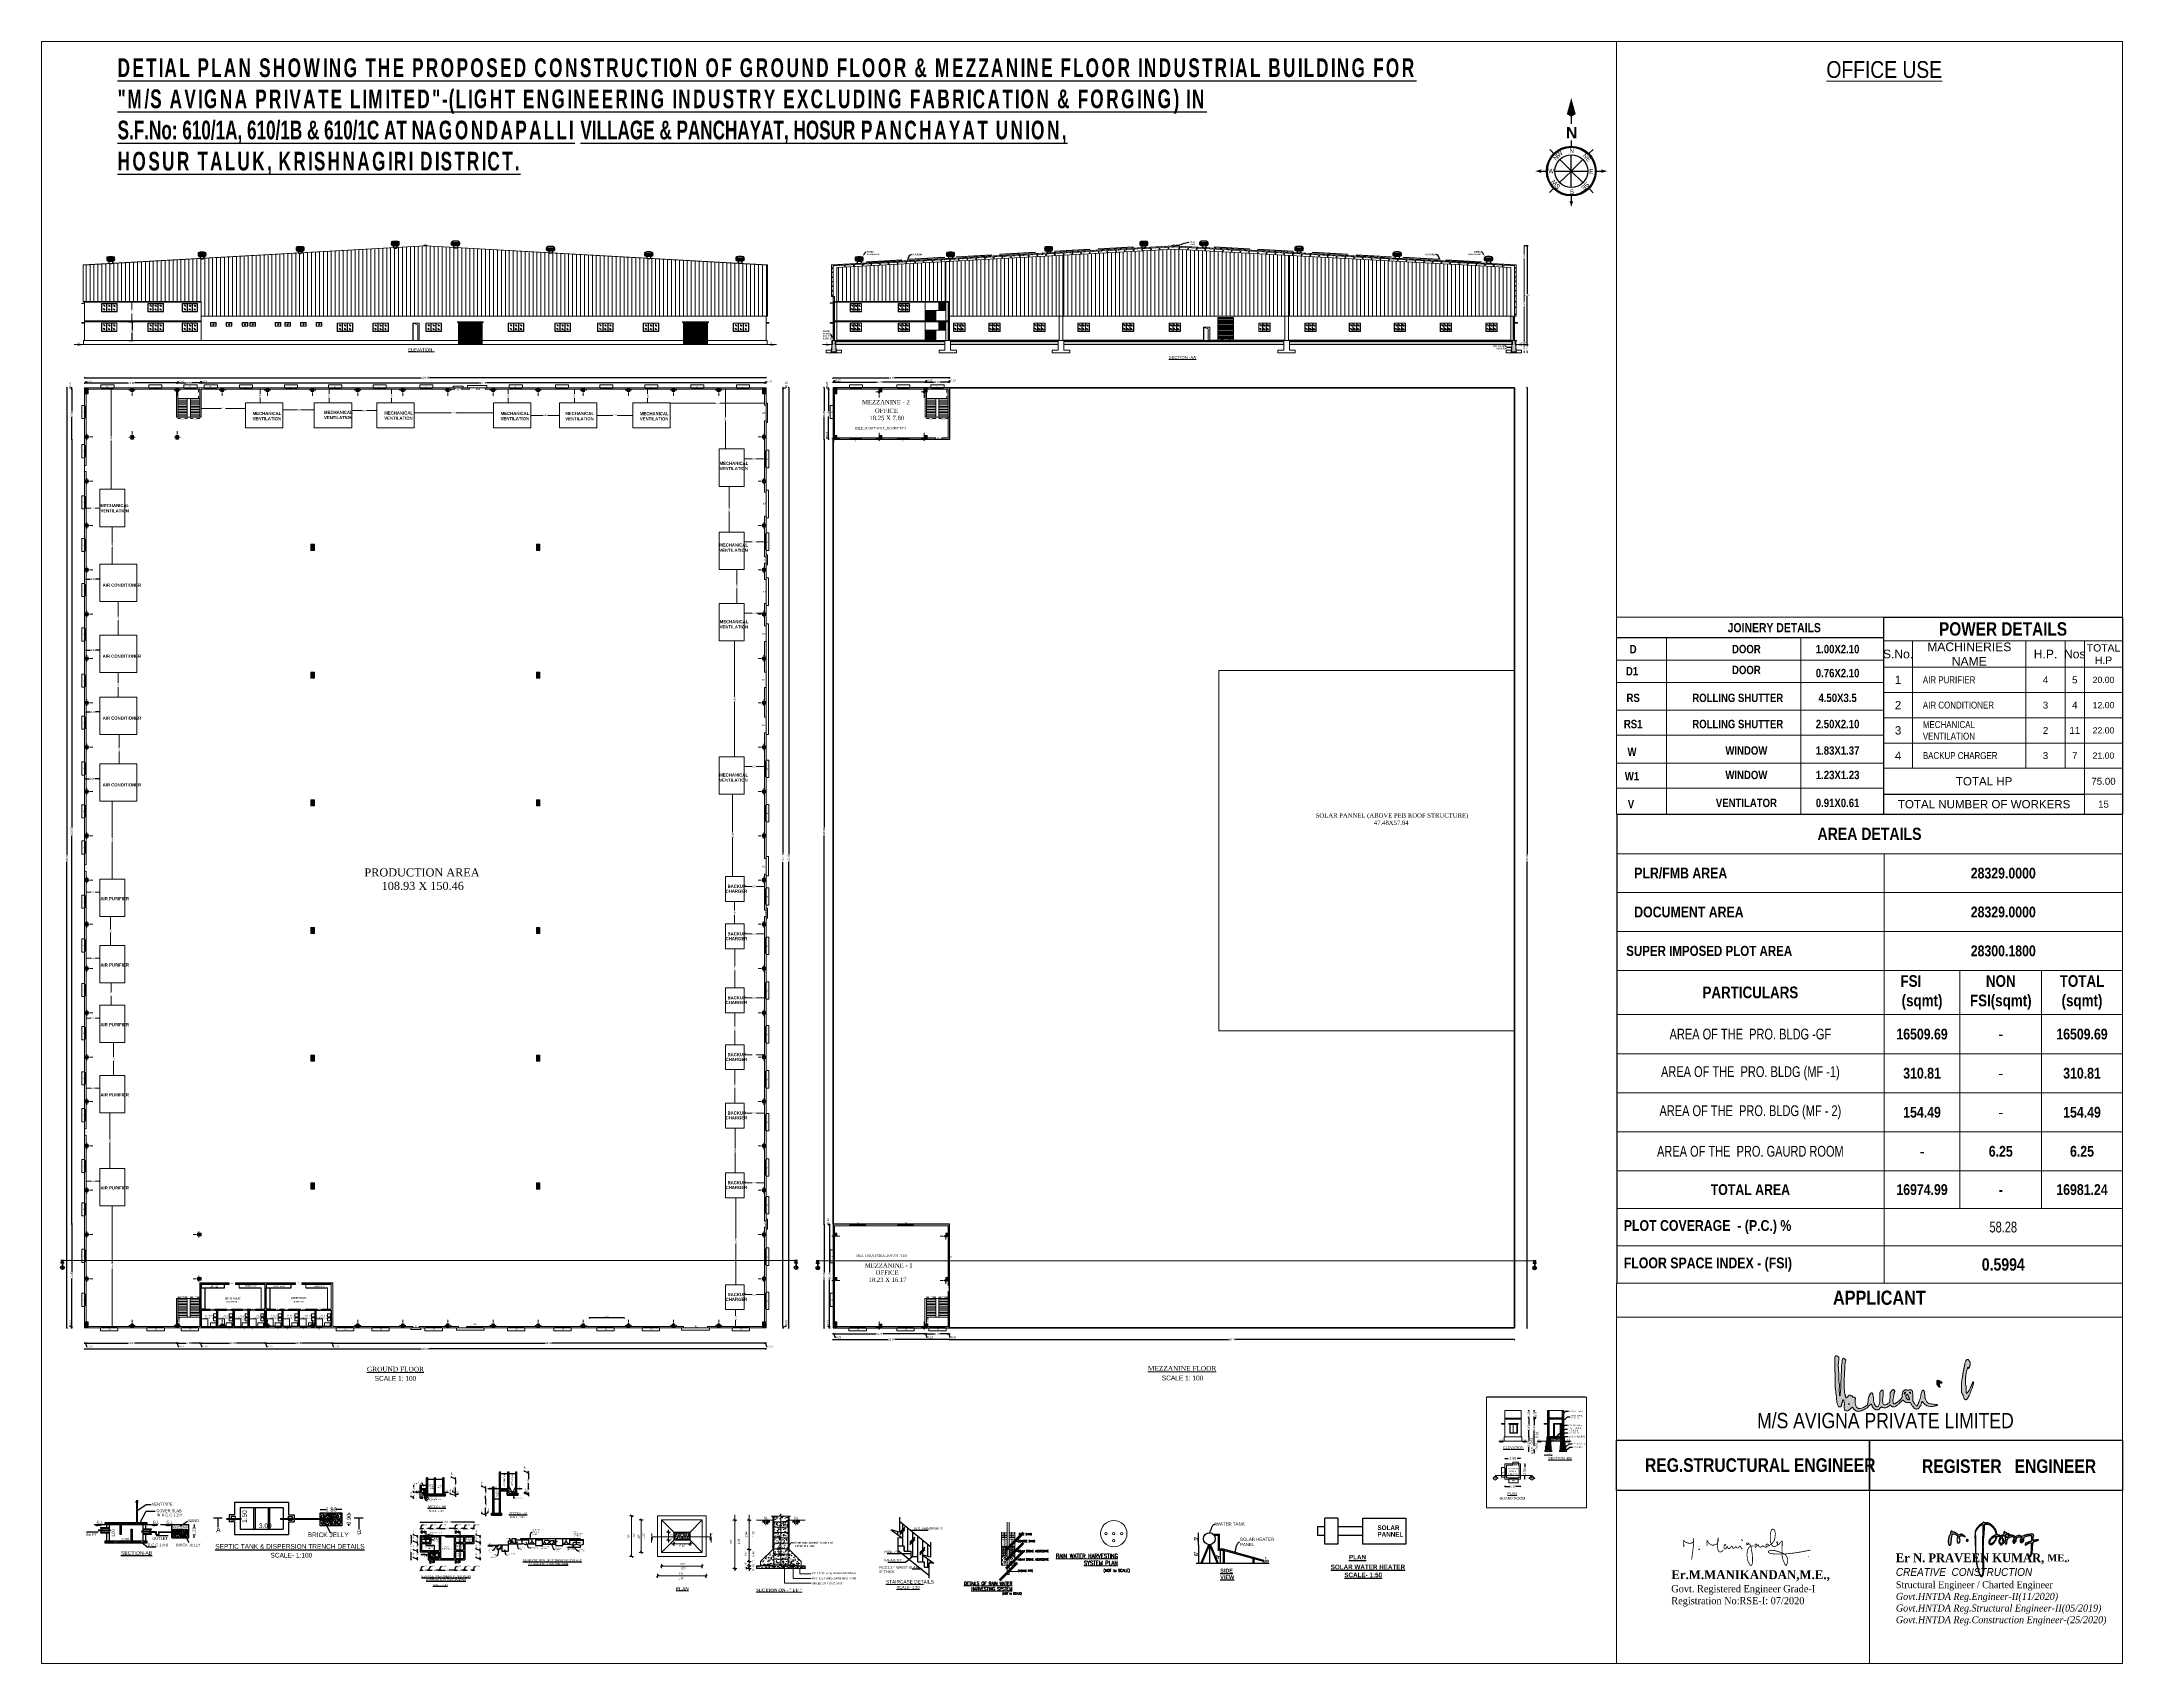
# Model space of a CAD drawing. Header units: metres. Extents: x -1560405 to -1559609, y 42907 to 43310.
# Drawn here: x -1559943 to -1559609, y 42906.7 to 43167.1 of the extents above; entities that cross this region are included whole.
import ezdxf
from ezdxf import colors
from ezdxf.entities.mleader import LeaderData, LeaderLine
from ezdxf.enums import TextEntityAlignment as Align
from ezdxf.math import Vec2, Vec3

# ---------------------------------------------------------------- set-up
doc = ezdxf.new("R2010")
doc.units = ezdxf.units.M
doc.header["$LTSCALE"] = 750
doc.header["$MEASUREMENT"] = 0
doc.header["$PDMODE"] = 35
doc.header["$PDSIZE"] = 50
for name, pattern in [('CENTER', [2, 1.25, -0.25, 0.25, -0.25]), ('CENTER2', [1.125, 0.75, -0.125, 0.125, -0.125]), ('DASHED2', [9.525, 6.35, -3.175]), ('DOT2', [0.125, 0, -0.125]), ('HIDDEN', [0.375, 0.25, -0.125]), ('SRI', [9.525, 6.35, -3.175])]:
    doc.linetypes.add(name, pattern=pattern)
doc.layers.get('0').update_dxf_attribs({"lineweight": 5})
doc.layers.get('Defpoints').update_dxf_attribs({"lineweight": 0})
for name, color, linetype in [('1', 213, 'Continuous'), ('BLK_1_FLR_0_BLT_UP_AREA_DEDUCT_MEZ_1', 46, 'Continuous'), ('BLK_1_FLR_0_BLT_UP_AREA_MEZ_1', 46, 'Continuous'), ('BLK_1_FLR_0_CARPET_AREA', 10, 'Continuous'), ('BLK_1_FLR_0_EXIT_WIDTH_DOOR', 2, 'Continuous'), ('BLK_1_FLR_0_FLOOR_AREA_MEZ_1', 46, 'Continuous'), ('BLK_1_FLR_0_REGULAR_ROOM_1', 117, 'Continuous'), ('BLK_1_FLR_0_URINAL', 235, 'Continuous'), ('BLK_1_FLR_0_WATER_CLOSET', 213, 'Continuous'), ('BLK_1_HT_OF_BLDG', 5, 'Continuous'), ('BLK_1_PLINTH_HEIGHT', 7, 'Continuous'), ('doripalli', 144, 'Continuous'), ('DOTT', 3, 'DASHED2'), ('FLOOR-GROUND', 40, 'Continuous'), ('GRILL', 20, 'Continuous'), ('IFF-FURN-DETAIL', 252, 'Continuous'), ('LANDSCAPE', 54, 'Continuous'), ('Soolagiri', 6, 'Continuous'), ('STAIR', 2, 'Continuous'), ('SUNSHADE', 74, 'DASHED2'), ('TAG', 8, 'Continuous'), ('walls', 40, 'Continuous')]:
    doc.layers.add(name, color=color, linetype=linetype)
doc.layers.add('BLK_1_FLR_0_BLT_UP_AREA', color=1, linetype='Continuous', plot=False)
for name, color, linetype, lineweight in [('BLK_1_FLR_0_WASH', 243, 'Continuous', 5), ('BLK_1_FLR_1_SP_WC', 233, 'Continuous', 5), ('BLK_1_FLR_1_WASH', 243, 'Continuous', 5), ('DIST_EXIT', 7, 'Continuous', 0), ('grid', 253, 'Continuous', 5), ('TEXT', 2, 'Continuous', 20), ('TOILET_VENTILATION', 6, 'Continuous', 5), ('wall', 7, 'Continuous', 30), ('WORKSHOP_AREA', 7, 'Continuous', 5)]:
    doc.layers.add(name, color=color, linetype=linetype, lineweight=lineweight)
doc.styles.add('12', font='swissc.ttf', dxfattribs={"height": 10})
doc.styles.add('2', font='swisscb.ttf', dxfattribs={"height": 0.23})
doc.styles.add('3', font='swissck.ttf', dxfattribs={"height": 0.28})
doc.styles.add('ARIAL', font='romand.shx', dxfattribs={"width": 0.85})
doc.styles.add('CIVIL TEC- HARI', font='ARIALNB.TTF', dxfattribs={"height": 0.3})
doc.styles.add('DIM 100', font='ARIALN.TTF', dxfattribs={"width": 0.85, "height": 0.23})
doc.styles.add('GLOBAL INFRA', font='ARIALNB.TTF', dxfattribs={"height": 0.3})
doc.styles.add('Indu', font='stylu.ttf', dxfattribs={"height": 10})
doc.styles.add('K', font='swissc.ttf', dxfattribs={"height": 0.25})
doc.styles.add('mani', font='swissc.ttf', dxfattribs={"height": 0.23})
doc.styles.add('MSV', font='swissck.ttf', dxfattribs={"height": 0.3})
doc.styles.add('SH', font='swissc.ttf', dxfattribs={"height": 10})
doc.styles.get("Standard").update_dxf_attribs({"font": 'arial.ttf'})
doc.styles.add('style1', font='romans.shx', dxfattribs={"width": 0.95, "height": 200})
doc.styles.add('STYLE2', font='romant.shx', dxfattribs={"width": 0.8, "height": 4})
doc.styles.add('sunahari', font='ARIALNB.TTF', dxfattribs={"height": 0.345})
doc.styles.add('Times New Roman$101', font='timesbd.ttf', dxfattribs={"height": 3.520561})
doc.dimstyles.new('2', dxfattribs={"dimtxt": 9, "dimasz": 3, "dimexe": 3, "dimexo": 0, "dimgap": 1, "dimtad": 1, "dimdec": 8, "dimzin": 11, "dimdsep": 46, "dimlunit": 4, "dimtxsty": '2', "dimblk1": 'ARCHTICK', "dimblk2": 'ARCHTICK', "dimsah": 1, "dimcen": 2.5, "dimse1": 1, "dimse2": 1, "dimclrd": 256, "dimclre": 256, "dimclrt": 256, "dimadec": 0, "dimazin": 0, "dimtfac": 1, "dimtdec": 8, "dimtmove": 2, "dimatfit": 3, "dimldrblk": 'ARCHTICK', "dimfxl": 0, "dimtolj": 1, "dimtzin": 0, "dimarcsym": 0})
doc.dimstyles.new('Civil', dxfattribs={"dimtxt": 0.2, "dimasz": 0.15, "dimexe": 0.1, "dimexo": 0.1, "dimgap": 0.1, "dimtad": 0, "dimzin": 0, "dimdsep": 46, "dimtxsty": 'Standard', "dimblk": 'ARCHTICK', "dimcen": 0, "dimse1": 1, "dimse2": 1, "dimclrd": 253, "dimclrt": 4, "dimadec": 0, "dimazin": 3, "dimtfac": 1, "dimtofl": 0, "dimtmove": 1, "dimatfit": 3, "dimfxl": 0, "dimfrac": 2, "dimtolj": 1, "dimtzin": 0, "dimarcsym": 0})
doc.dimstyles.new('Civil Ft.', dxfattribs={"dimtxt": 8.5, "dimasz": 4, "dimexe": 0.18, "dimexo": 0.0625, "dimgap": 0.6875, "dimtad": 0, "dimdec": 0, "dimzin": 0, "dimdsep": 46, "dimlunit": 4, "dimtxsty": 'Standard', "dimblk": 'OBLIQUE', "dimcen": 0.09, "dimse1": 1, "dimse2": 1, "dimclrd": 253, "dimclrt": 4, "dimadec": 0, "dimazin": 3, "dimtfac": 1, "dimtdec": 0, "dimtofl": 0, "dimtmove": 0, "dimatfit": 3, "dimfxl": 0, "dimfrac": 2, "dimtolj": 1, "dimtzin": 0, "dimlwd": 25, "dimarcsym": 0})
doc.dimstyles.new('Civil Mt', dxfattribs={"dimtxt": 0.23, "dimasz": 0.15, "dimexe": 0, "dimexo": 0, "dimgap": 0.1, "dimtad": 0, "dimzin": 0, "dimdsep": 46, "dimtxsty": 'mani', "dimblk": 'ARCHTICK', "dimcen": 0, "dimse1": 1, "dimse2": 1, "dimclrd": 253, "dimclrt": 7, "dimadec": 0, "dimazin": 3, "dimtfac": 1, "dimtofl": 0, "dimtmove": 1, "dimatfit": 3, "dimfxl": 0, "dimfrac": 2, "dimtolj": 1, "dimtzin": 0, "dimlwd": 13, "dimarcsym": 0})
doc.dimstyles.new('Civil mt size large', dxfattribs={"dimtxt": 0.3, "dimasz": 0.15, "dimexe": 0, "dimexo": 0, "dimgap": 0.0625, "dimtad": 0, "dimzin": 0, "dimdsep": 46, "dimtxsty": 'Standard', "dimblk": 'OBLIQUE', "dimcen": 0, "dimse1": 1, "dimse2": 1, "dimclrd": 253, "dimclrt": 7, "dimadec": 0, "dimazin": 3, "dimtfac": 1, "dimtofl": 0, "dimtmove": 1, "dimatfit": 3, "dimfxl": 0, "dimfrac": 2, "dimtolj": 1, "dimtzin": 0, "dimarcsym": 0})
doc.dimstyles.new('CIVIL Mt.', dxfattribs={"dimscale": 0, "dimtxt": 0.4, "dimasz": 0.23, "dimexe": 0.18, "dimexo": 0.0625, "dimgap": 0.2, "dimtad": 0, "dimzin": 0, "dimdsep": 46, "dimtxsty": 'Standard', "dimblk": 'ARCHTICK', "dimcen": 0.09, "dimse1": 1, "dimse2": 1, "dimclrd": 252, "dimclrt": 7, "dimadec": 0, "dimazin": 0, "dimtfac": 1, "dimtofl": 0, "dimtmove": 1, "dimatfit": 3, "dimldrblk": 'ARCHTICK', "dimfxl": 0, "dimfrac": 2, "dimtolj": 1, "dimtzin": 0, "dimlwd": 25, "dimarcsym": 0})
doc.dimstyles.new('CIVIL TEC', dxfattribs={"dimtxt": 0.3, "dimasz": 0.15, "dimexe": 0, "dimexo": 0, "dimgap": 0.0625, "dimtad": 0, "dimzin": 0, "dimdsep": 46, "dimtxsty": 'mani', "dimblk": 'OBLIQUE', "dimcen": 0, "dimclrd": 250, "dimclrt": 22, "dimadec": 0, "dimazin": 3, "dimtfac": 1, "dimtofl": 0, "dimtmove": 1, "dimatfit": 3, "dimfxl": 0, "dimfrac": 2, "dimtolj": 1, "dimtzin": 0, "dimarcsym": 0})
doc.dimstyles.new('CivilTec', dxfattribs={"dimtxt": 0.23, "dimasz": 0.15, "dimexe": 0.18, "dimexo": 0.0625, "dimgap": 0.15, "dimtad": 0, "dimzin": 0, "dimdsep": 46, "dimtxsty": 'Standard', "dimblk": 'ARCHTICK', "dimcen": 0.09, "dimse1": 1, "dimse2": 1, "dimclrd": 250, "dimclrt": 22, "dimadec": 0, "dimazin": 1, "dimtfac": 1, "dimtofl": 0, "dimtmove": 2, "dimatfit": 3, "dimfxl": 0, "dimfrac": 2, "dimtolj": 1, "dimtzin": 0, "dimlwd": 13, "dimarcsym": 0})
doc.dimstyles.new('GRID DIM 400', dxfattribs={"dimscale": 0, "dimtxt": 0.8, "dimasz": 0.2, "dimexe": 0, "dimexo": 0, "dimgap": 0.2, "dimtad": 0, "dimlfac": -0.1, "dimzin": 1, "dimdsep": 46, "dimtxsty": 'DIM 100', "dimblk": 'ARCHTICK', "dimcen": 0, "dimclrd": 256, "dimclre": 252, "dimclrt": 4, "dimazin": 0, "dimtfac": 1, "dimtix": 1, "dimtofl": 0, "dimtmove": 2, "dimatfit": 0, "dimfxl": 0, "dimtolj": 1, "dimtzin": 0, "dimarcsym": 0})
doc.dimstyles.new('OLD', dxfattribs={"dimscale": 45, "dimtxt": 6, "dimasz": 0.25, "dimexe": 0.5, "dimexo": 0.5, "dimgap": 0.0625, "dimtad": 0, "dimdec": 3, "dimrnd": 0.25, "dimzin": 7, "dimdsep": 46, "dimlunit": 4, "dimtxsty": 'Indu', "dimblk": 'ARCHTICK', "dimcen": 0.03125, "dimdle": 0.5, "dimclrd": 256, "dimclre": 251, "dimclrt": 4, "dimadec": 0, "dimazin": 0, "dimtfac": 1, "dimtdec": 3, "dimtofl": 0, "dimtmove": 1, "dimatfit": 3, "dimldrblk": 'ARCHTICK', "dimfxl": 0, "dimtolj": 1, "dimtzin": 2, "dimlwd": -1, "dimlwe": -1, "dimarcsym": 0})
doc.dimstyles.get("Standard").update_dxf_attribs({"dimtxt": 0.18, "dimasz": 0.18, "dimexe": 0.18, "dimexo": 0.0625, "dimgap": 0.09, "dimtad": 1, "dimtih": 1, "dimtoh": 1, "dimdec": 4, "dimzin": 0, "dimdsep": 46, "dimtxsty": 'Standard', "dimblk": 'ARCHTICK', "dimcen": 0.09, "dimadec": 0, "dimazin": 0, "dimtfac": 1, "dimtdec": 4, "dimtofl": 0, "dimtmove": 0, "dimatfit": 3, "dimldrblk": 'ARCHTICK', "dimfxl": 0, "dimtolj": 1, "dimtzin": 0, "dimarcsym": 0})
doc.dimstyles.new('STANDARD$0', dxfattribs={"dimtxt": 7, "dimasz": 3, "dimexe": 3, "dimexo": 1, "dimgap": 1.5, "dimtad": 1, "dimdec": 1, "dimzin": 1, "dimdsep": 46, "dimlunit": 4, "dimtxsty": 'Standard', "dimblk": 'OBLIQUE', "dimcen": 0.09375, "dimdle": 1, "dimclrd": 8, "dimclre": 8, "dimclrt": 7, "dimadec": 1, "dimazin": 0, "dimtfac": 1, "dimtdec": 1, "dimtix": 1, "dimtmove": 2, "dimatfit": 3, "dimldrblk": 'ARCHTICK', "dimfxl": 0, "dimfrac": 2, "dimtolj": 1, "dimtzin": 0, "dimarcsym": 0})
pattern_1 = [(315, (-1558581.90021, 45796.85523), (0.0517071834, 0.0517071834), [])]
pattern_2 = [(315, (-1558543.63683, 45782.80781), (0.0517071834, 0.0517071834), [])]
pattern_3 = [(315, (-1558536.39282, 45782.80781), (0.0517071834, 0.0517071834), [])]
pattern_4 = [(315, (-1558529.14881, 45782.80781), (0.0517071834, 0.0517071834), [])]
pattern_5 = [(315, (-1558521.904806, 45782.80781), (0.0517071834, 0.0517071834), [])]
pattern_6 = [(315, (-1558514.6608, 45782.80781), (0.0517071834, 0.0517071834), [])]
pattern_7 = [(315, (-1558507.41679, 45782.80781), (0.0517071834, 0.0517071834), [])]
pattern_8 = [(315, (-1558500.17278, 45782.80781), (0.0517071834, 0.0517071834), [])]
pattern_9 = [(315, (-1558492.928776, 45782.80781), (0.0517071834, 0.0517071834), [])]
pattern_10 = [(315, (-1558485.68477, 45782.80781), (0.0517071834, 0.0517071834), [])]
pattern_11 = [(315, (-1558478.44076, 45782.80781), (0.0517071834, 0.0517071834), [])]
pattern_12 = [(315, (-1558471.19675, 45782.80781), (0.0517071834, 0.0517071834), [])]
pattern_13 = [(315, (-1558463.952745, 45782.80781), (0.0517071834, 0.0517071834), [])]
pattern_14 = [(315, (-1558456.70874, 45782.80781), (0.0517071834, 0.0517071834), [])]
pattern_15 = [(315, (-1558449.46473, 45782.80781), (0.0517071834, 0.0517071834), [])]
pattern_16 = [(45, (-1562670.309335, 44353.35104), (-0.0517071834, 0.0517071834), [])]
pattern_17 = [(45, (-1562670.309335, 44360.466036), (-0.0517071834, 0.0517071834), [])]
pattern_18 = [(45, (-1562670.309335, 44367.58103), (-0.0517071834, 0.0517071834), [])]
pattern_19 = [(45, (-1562670.309335, 44374.696025), (-0.0517071834, 0.0517071834), [])]
pattern_20 = [(45, (-1562670.309335, 44381.81102), (-0.0517071834, 0.0517071834), [])]
pattern_21 = [(45, (-1562670.309335, 44388.92601), (-0.0517071834, 0.0517071834), [])]
pattern_22 = [(45, (-1562670.309335, 44396.04101), (-0.0517071834, 0.0517071834), [])]
pattern_23 = [(45, (-1562670.309335, 44403.156), (-0.0517071834, 0.0517071834), [])]
pattern_24 = [(45, (-1562670.309335, 44410.270995), (-0.0517071834, 0.0517071834), [])]
pattern_25 = [(45, (-1562670.309335, 44417.38599), (-0.0517071834, 0.0517071834), [])]
pattern_26 = [(45, (-1562670.309335, 44424.500984), (-0.0517071834, 0.0517071834), [])]
pattern_27 = [(45, (-1562670.309335, 44431.61598), (-0.0517071834, 0.0517071834), [])]
pattern_28 = [(45, (-1562670.309335, 44438.73097), (-0.0517071834, 0.0517071834), [])]
pattern_29 = [(45, (-1562670.309335, 44445.845966), (-0.0517071834, 0.0517071834), [])]
pattern_30 = [(45, (-1562670.309335, 44452.96096), (-0.0517071834, 0.0517071834), [])]
pattern_31 = [(45, (-1562670.309335, 44460.075955), (-0.0517071834, 0.0517071834), [])]
pattern_32 = [(45, (-1562670.309335, 44467.19095), (-0.0517071834, 0.0517071834), [])]
pattern_33 = [(45, (-1562670.309335, 44474.30594), (-0.0517071834, 0.0517071834), [])]
pattern_34 = [(45, (-1562670.309335, 44481.42094), (-0.0517071834, 0.0517071834), [])]
pattern_35 = [(45, (-1562670.309335, 44488.53593), (-0.0517071834, 0.0517071834), [])]
pattern_36 = [(315, (-1558423.479814, 45782.80781), (0.0517071834, 0.0517071834), [])]
pattern_37 = [(315, (-1558416.235806, 45782.80781), (0.0517071834, 0.0517071834), [])]
pattern_38 = [(50, (-1567819.89714, 44485.51085), (0.364369338, -0.031878171), [0.0381, -0.4191]), (355, (-1567819.89714, 44485.51085), (-0.070486843, 0.38211369), [0.03048, -0.335281168]), (100.4514447, (-1567819.86678, 44485.5082), (0.293882494, 0.350235504), [0.032380018, -0.35618049]), (46.1842, (-1567819.89714, 44485.61245), (0.542158082, -0.084084656), [0.05715, -0.62865]), (96.6355576, (-1567819.85196, 44485.60545), (0.474808268, 0.49485225), [0.048570046, -0.534271216]), (351.184151, (-1567819.89714, 44485.61245), (0.47480827, 0.49485225), [0.045719934, -0.502919464]), (21, (-1567819.84634, 44485.58705), (0.303228783, -0.204530396), [0.0381, -0.4191]), (326, (-1567819.84634, 44485.58705), (0.123604057, 0.368375932), [0.03048, -0.33528]), (71.451445, (-1567819.82107, 44485.57), (0.426832839, 0.163845538), [0.032380018, -0.356179875]), (37.5, (-1567819.89714, 44485.51085), (0.0061772065, 0.1691100777), [0, -0.331216, 0, -0.34036, 0, -0.33655]), (7.5, (-1567819.89714, 44485.51085), (0.133639325, 0.2003611496), [0, -0.194056, 0, -0.323596, 0, -0.12827]), (327.5, (-1567820.01042, 44485.51085), (0.2711811903, -0.011457488), [0, -0.127, 0, -0.39624, 0, -0.52578]), (317.5, (-1567820.06122, 44485.51085), (0.296258363, 0.050852982), [0, -0.1651, 0, -0.263144, 0, -0.37338])]
pattern_39 = [(50, (-11721.0274, -1733.23244), (0.546554007, -0.047817257), [0.05715, -0.62865]), (355, (-11721.0274, -1733.23244), (-0.105728478, 0.573169929), [0.04572, -0.50292]), (100.451, (-11720.98184, -1733.23643), (0.440827505, 0.525350063), [0.04857, -0.53427]), (46.1842, (-11721.0274, -1733.08004), (0.813237123, -0.126126984), [0.085725, -0.942975]), (96.6356, (-11720.9596, -1733.09055), (0.712212703, 0.74227667), [0.072855, -0.801405]), (351.184, (-11721.0274, -1733.08004), (0.71221382, 0.742275354), [0.06858, -0.75438]), (21, (-11720.9512, -1733.11814), (0.45484464, -0.306796556), [0.05715, -0.62865]), (326, (-11720.9512, -1733.11814), (0.185406085, 0.552563898), [0.04572, -0.50292]), (71.4514, (-11720.9133, -1733.1437), (0.640249472, 0.245768573), [0.04857, -0.53427]), (37.5, (-11721.02738, -1733.23244), (0.0092658098, 0.2536651166), [0, -0.496824, 0, -0.51054, 0, -0.504825]), (7.5, (-11721.02738, -1733.23244), (0.2004589875, 0.3005417245), [0, -0.291084, 0, -0.485394, 0, -0.192405]), (327.5, (-11721.19731, -1733.23244), (0.4067717855, -0.017186232), [0, -0.1905, 0, -0.59436, 0, -0.78867]), (317.5, (-11721.2735, -1733.23244), (0.444387544, 0.076279473), [0, -0.24765, 0, -0.394716, 0, -0.56007])]
pattern_40 = [(45, (-1573066.61864, 41716.13369), (-0.1081489168, 0.1081489168), []), (45, (-1573066.51049, 41716.13369), (-0.1081489168, 0.1081489168), [0.0764728324, -0.0382364162])]

# ---------------------------------------------------------------- blocks, each defined once
blk = doc.blocks.new('Z$W@#0BBF08D7')
for p, q in [((84, 42), (0, 42)), ((42, 84), (42, 0))]:
    blk.add_line(p, q)
blk.add_circle((42, 42), 21)
blk = doc.blocks.new('Z$W@#71D679F2')
at = {"color": 1}
for points in [[(0, 300), (740, 300), (740, 0), (0, 0)], [(135, 50), (135, 250), (145, 250), (145, 50)], [(145, 147), (595, 147), (595, 152), (145, 152)], [(605, 50), (605, 250), (595, 250), (595, 50)]]:
    blk.add_lwpolyline(points, close=True, dxfattribs=at)
for p in [(18, 183), (18, 33), (168, 183), (168, 33)]:
    blk.add_blockref('Z$W@#0BBF08D7', p)
at = {"xscale": -1}
for p in [(572, 183), (572, 33), (722, 183), (722, 33)]:
    blk.add_blockref('Z$W@#0BBF08D7', p, dxfattribs=at)
blk = doc.blocks.new('_ArchTick')
at = {"color": 0, "linetype": 'ByBlock', "const_width": 0.15}
blk.add_lwpolyline([(-0.5, -0.5), (0.5, 0.5)], dxfattribs=at)
blk = doc.blocks.new('*D478')
at = {"color": 253, "lineweight": 13}
for p, q in [((-1559919.14, 42965.56), (-1559918.74, 42965.56)), ((-1559917.64, 42965.56), (-1559918.04, 42965.56))]:
    blk.add_line(p, q, dxfattribs=at)
at = {"layer": 'Defpoints', "color": 0}
for p in [(-1559919.14, 42965.35), (-1559917.64, 42965.56), (-1559917.64, 42965.35)]:
    blk.add_point(p, dxfattribs=at)
at = {"color": 253, "lineweight": 13, "xscale": 0.15, "yscale": 0.15, "zscale": 0.15, "rotation": 180}
blk.add_blockref('_ArchTick', (-1559919.14, 42965.56), dxfattribs=at)
at = {"color": 253, "lineweight": 13, "xscale": 0.15, "yscale": 0.15, "zscale": 0.15}
blk.add_blockref('_ArchTick', (-1559917.64, 42965.56), dxfattribs=at)
at = {"color": 7, "lineweight": -3, "insert": (-1559918.39, 42965.56), "char_height": 0.23, "attachment_point": 5, "style": 'mani'}
blk.add_mtext('\\A1;1.50', dxfattribs=at)
blk = doc.blocks.new('*D479')
at = {"color": 253, "lineweight": 13}
for p, q in [((-1559921.14, 42965.56), (-1559920.74, 42965.56)), ((-1559919.64, 42965.56), (-1559920.04, 42965.56))]:
    blk.add_line(p, q, dxfattribs=at)
at = {"layer": 'Defpoints', "color": 0}
for p in [(-1559921.14, 42965.56), (-1559921.14, 42965.35), (-1559919.64, 42965.35)]:
    blk.add_point(p, dxfattribs=at)
at = {"color": 253, "lineweight": 13, "xscale": 0.15, "yscale": 0.15, "zscale": 0.15, "rotation": 180}
blk.add_blockref('_ArchTick', (-1559921.14, 42965.56), dxfattribs=at)
at = {"color": 253, "lineweight": 13, "xscale": 0.15, "yscale": 0.15, "zscale": 0.15}
blk.add_blockref('_ArchTick', (-1559919.64, 42965.56), dxfattribs=at)
at = {"color": 7, "lineweight": -3, "insert": (-1559920.39, 42965.56), "char_height": 0.23, "attachment_point": 5, "style": 'mani'}
blk.add_mtext('\\A1;1.50', dxfattribs=at)
blk = doc.blocks.new('*D480')
at = {"color": 253, "lineweight": 13}
for p, q in [((-1559920.91, 42962.35), (-1559920.91, 42961.95)), ((-1559920.91, 42960.85), (-1559920.91, 42961.25))]:
    blk.add_line(p, q, dxfattribs=at)
at = {"layer": 'Defpoints', "color": 0}
for p in [(-1559920.91, 42962.35), (-1559920.91, 42960.85), (-1559920.91, 42960.85)]:
    blk.add_point(p, dxfattribs=at)
at = {"color": 253, "lineweight": 13, "xscale": 0.15, "yscale": 0.15, "zscale": 0.15}
for p, rotation in [((-1559920.91, 42962.35), 90), ((-1559920.91, 42960.85), 270)]:
    blk.add_blockref('_ArchTick', p, dxfattribs=dict(at, rotation=rotation))
at = {"color": 7, "lineweight": -3, "insert": (-1559920.91, 42961.6), "char_height": 0.23, "attachment_point": 5, "rotation": 90, "style": 'mani'}
blk.add_mtext('\\A1;1.50', dxfattribs=at)
blk = doc.blocks.new('*D481')
at = {"color": 253, "lineweight": 13}
for p, q in [((-1559921.12, 43106.61), (-1559920.72, 43106.61)), ((-1559919.62, 43106.61), (-1559920.03, 43106.61))]:
    blk.add_line(p, q, dxfattribs=at)
at = {"layer": 'Defpoints', "color": 0}
for p in [(-1559921.12, 43106.82), (-1559921.12, 43106.61), (-1559919.62, 43106.82)]:
    blk.add_point(p, dxfattribs=at)
at = {"color": 253, "lineweight": 13, "xscale": 0.15, "yscale": 0.15, "zscale": 0.15, "rotation": 180}
blk.add_blockref('_ArchTick', (-1559921.12, 43106.61), dxfattribs=at)
at = {"color": 253, "lineweight": 13, "xscale": 0.15, "yscale": 0.15, "zscale": 0.15}
blk.add_blockref('_ArchTick', (-1559919.62, 43106.61), dxfattribs=at)
at = {"color": 7, "lineweight": -3, "insert": (-1559920.37, 43106.61), "char_height": 0.23, "attachment_point": 5, "style": 'mani'}
blk.add_mtext('\\A1;1.50', dxfattribs=at)
blk = doc.blocks.new('*D482')
at = {"color": 253, "lineweight": 13}
for p, q in [((-1559919.13, 43106.61), (-1559918.72, 43106.61)), ((-1559917.63, 43106.61), (-1559918.03, 43106.61))]:
    blk.add_line(p, q, dxfattribs=at)
at = {"layer": 'Defpoints', "color": 0}
for p in [(-1559919.13, 43106.82), (-1559917.63, 43106.82), (-1559917.63, 43106.61)]:
    blk.add_point(p, dxfattribs=at)
at = {"color": 253, "lineweight": 13, "xscale": 0.15, "yscale": 0.15, "zscale": 0.15, "rotation": 180}
blk.add_blockref('_ArchTick', (-1559919.13, 43106.61), dxfattribs=at)
at = {"color": 253, "lineweight": 13, "xscale": 0.15, "yscale": 0.15, "zscale": 0.15}
blk.add_blockref('_ArchTick', (-1559917.63, 43106.61), dxfattribs=at)
at = {"color": 7, "lineweight": -3, "insert": (-1559918.38, 43106.61), "char_height": 0.23, "attachment_point": 5, "style": 'mani'}
blk.add_mtext('\\A1;1.50', dxfattribs=at)
blk = doc.blocks.new('*D483')
at = {"color": 253, "lineweight": 13}
for p, q in [((-1559917.85, 43111.32), (-1559917.85, 43110.92)), ((-1559917.85, 43109.82), (-1559917.85, 43110.22))]:
    blk.add_line(p, q, dxfattribs=at)
at = {"layer": 'Defpoints', "color": 0}
for p in [(-1559917.85, 43111.32), (-1559917.85, 43111.32), (-1559917.85, 43109.82)]:
    blk.add_point(p, dxfattribs=at)
at = {"color": 253, "lineweight": 13, "xscale": 0.15, "yscale": 0.15, "zscale": 0.15}
for p, rotation in [((-1559917.85, 43111.32), 90), ((-1559917.85, 43109.82), 270)]:
    blk.add_blockref('_ArchTick', p, dxfattribs=dict(at, rotation=rotation))
at = {"color": 7, "lineweight": -3, "insert": (-1559917.85, 43110.57), "char_height": 0.23, "attachment_point": 5, "rotation": 90, "style": 'mani'}
blk.add_mtext('\\A1;1.50', dxfattribs=at)
blk = doc.blocks.new('*D484')
at = {"color": 253, "lineweight": 13}
for p, q in [((-1559800.97, 43106.61), (-1559800.57, 43106.61)), ((-1559799.47, 43106.61), (-1559799.87, 43106.61))]:
    blk.add_line(p, q, dxfattribs=at)
at = {"layer": 'Defpoints', "color": 0}
for p in [(-1559800.97, 43106.82), (-1559800.97, 43106.61), (-1559799.47, 43106.82)]:
    blk.add_point(p, dxfattribs=at)
at = {"color": 253, "lineweight": 13, "xscale": 0.15, "yscale": 0.15, "zscale": 0.15, "rotation": 180}
blk.add_blockref('_ArchTick', (-1559800.97, 43106.61), dxfattribs=at)
at = {"color": 253, "lineweight": 13, "xscale": 0.15, "yscale": 0.15, "zscale": 0.15}
blk.add_blockref('_ArchTick', (-1559799.47, 43106.61), dxfattribs=at)
at = {"color": 7, "lineweight": -3, "insert": (-1559800.22, 43106.61), "char_height": 0.23, "attachment_point": 5, "style": 'mani'}
blk.add_mtext('\\A1;1.50', dxfattribs=at)
blk = doc.blocks.new('*D485')
at = {"color": 253, "lineweight": 13}
for p, q in [((-1559798.97, 43106.61), (-1559798.57, 43106.61)), ((-1559797.47, 43106.61), (-1559797.87, 43106.61))]:
    blk.add_line(p, q, dxfattribs=at)
at = {"layer": 'Defpoints', "color": 0}
for p in [(-1559798.97, 43106.82), (-1559797.47, 43106.82), (-1559797.47, 43106.61)]:
    blk.add_point(p, dxfattribs=at)
at = {"color": 253, "lineweight": 13, "xscale": 0.15, "yscale": 0.15, "zscale": 0.15, "rotation": 180}
blk.add_blockref('_ArchTick', (-1559798.97, 43106.61), dxfattribs=at)
at = {"color": 253, "lineweight": 13, "xscale": 0.15, "yscale": 0.15, "zscale": 0.15}
blk.add_blockref('_ArchTick', (-1559797.47, 43106.61), dxfattribs=at)
at = {"color": 7, "lineweight": -3, "insert": (-1559798.22, 43106.61), "char_height": 0.23, "attachment_point": 5, "style": 'mani'}
blk.add_mtext('\\A1;1.50', dxfattribs=at)
blk = doc.blocks.new('*D486')
at = {"color": 253, "lineweight": 13}
for p, q in [((-1559797.7, 43111.32), (-1559797.7, 43110.92)), ((-1559797.7, 43109.82), (-1559797.7, 43110.22))]:
    blk.add_line(p, q, dxfattribs=at)
at = {"layer": 'Defpoints', "color": 0}
for p in [(-1559797.7, 43111.32), (-1559797.7, 43111.32), (-1559797.7, 43109.82)]:
    blk.add_point(p, dxfattribs=at)
at = {"color": 253, "lineweight": 13, "xscale": 0.15, "yscale": 0.15, "zscale": 0.15}
for p, rotation in [((-1559797.7, 43111.32), 90), ((-1559797.7, 43109.82), 270)]:
    blk.add_blockref('_ArchTick', p, dxfattribs=dict(at, rotation=rotation))
at = {"color": 7, "lineweight": -3, "insert": (-1559797.7, 43110.57), "char_height": 0.23, "attachment_point": 5, "rotation": 90, "style": 'mani'}
blk.add_mtext('\\A1;1.50', dxfattribs=at)
blk = doc.blocks.new('*D487')
at = {"color": 253, "lineweight": 13}
for p, q in [((-1559798.98, 42965.56), (-1559798.58, 42965.56)), ((-1559797.48, 42965.56), (-1559797.88, 42965.56))]:
    blk.add_line(p, q, dxfattribs=at)
at = {"layer": 'Defpoints', "color": 0}
for p in [(-1559798.98, 42965.35), (-1559797.48, 42965.56), (-1559797.48, 42965.35)]:
    blk.add_point(p, dxfattribs=at)
at = {"color": 253, "lineweight": 13, "xscale": 0.15, "yscale": 0.15, "zscale": 0.15, "rotation": 180}
blk.add_blockref('_ArchTick', (-1559798.98, 42965.56), dxfattribs=at)
at = {"color": 253, "lineweight": 13, "xscale": 0.15, "yscale": 0.15, "zscale": 0.15}
blk.add_blockref('_ArchTick', (-1559797.48, 42965.56), dxfattribs=at)
at = {"color": 7, "lineweight": -3, "insert": (-1559798.23, 42965.56), "char_height": 0.23, "attachment_point": 5, "style": 'mani'}
blk.add_mtext('\\A1;1.50', dxfattribs=at)
blk = doc.blocks.new('*D488')
at = {"color": 253, "lineweight": 13}
for p, q in [((-1559800.98, 42965.56), (-1559800.58, 42965.56)), ((-1559799.48, 42965.56), (-1559799.88, 42965.56))]:
    blk.add_line(p, q, dxfattribs=at)
at = {"layer": 'Defpoints', "color": 0}
for p in [(-1559800.98, 42965.56), (-1559800.98, 42965.35), (-1559799.48, 42965.35)]:
    blk.add_point(p, dxfattribs=at)
at = {"color": 253, "lineweight": 13, "xscale": 0.15, "yscale": 0.15, "zscale": 0.15, "rotation": 180}
blk.add_blockref('_ArchTick', (-1559800.98, 42965.56), dxfattribs=at)
at = {"color": 253, "lineweight": 13, "xscale": 0.15, "yscale": 0.15, "zscale": 0.15}
blk.add_blockref('_ArchTick', (-1559799.48, 42965.56), dxfattribs=at)
at = {"color": 7, "lineweight": -3, "insert": (-1559800.23, 42965.56), "char_height": 0.23, "attachment_point": 5, "style": 'mani'}
blk.add_mtext('\\A1;1.50', dxfattribs=at)
blk = doc.blocks.new('*D489')
at = {"color": 253, "lineweight": 13}
for p, q in [((-1559800.76, 42962.35), (-1559800.76, 42961.95)), ((-1559800.76, 42960.85), (-1559800.76, 42961.25))]:
    blk.add_line(p, q, dxfattribs=at)
at = {"layer": 'Defpoints', "color": 0}
for p in [(-1559800.76, 42962.35), (-1559800.76, 42960.85), (-1559800.76, 42960.85)]:
    blk.add_point(p, dxfattribs=at)
at = {"color": 253, "lineweight": 13, "xscale": 0.15, "yscale": 0.15, "zscale": 0.15}
for p, rotation in [((-1559800.76, 42962.35), 90), ((-1559800.76, 42960.85), 270)]:
    blk.add_blockref('_ArchTick', p, dxfattribs=dict(at, rotation=rotation))
at = {"color": 7, "lineweight": -3, "insert": (-1559800.76, 42961.6), "char_height": 0.23, "attachment_point": 5, "rotation": 90, "style": 'mani'}
blk.add_mtext('\\A1;1.50', dxfattribs=at)
blk = doc.blocks.new('_Oblique')
at = {"color": 0, "linetype": 'ByBlock', "lineweight": -2}
blk.add_line((-0.5, -0.5), (0.5, 0.5), dxfattribs=at)
blk = doc.blocks.new('*D525')
at = {"color": 253, "lineweight": -2}
for p, q in [((-1559936.1, 43112.33), (-1559935.87, 43112.33)), ((-1559935.99, 43112.33), (-1559935.92, 43112.57)), ((-1559935.92, 43112.57), (-1559935.79, 43112.57))]:
    blk.add_line(p, q, dxfattribs=at)
at = {"layer": 'Defpoints', "color": 0}
for p in [(-1559935.87, 43112.33), (-1559936.1, 43110.2), (-1559935.87, 43110.2)]:
    blk.add_point(p, dxfattribs=at)
at = {"color": 253, "lineweight": -2, "xscale": 0.15, "yscale": 0.15, "zscale": 0.15, "rotation": 180}
blk.add_blockref('_Oblique', (-1559936.1, 43112.33), dxfattribs=at)
at = {"color": 253, "lineweight": -2, "xscale": 0.15, "yscale": 0.15, "zscale": 0.15}
blk.add_blockref('_Oblique', (-1559935.87, 43112.33), dxfattribs=at)
at = {"color": 7, "insert": (-1559935.34, 43112.57), "char_height": 0.3, "attachment_point": 5}
blk.add_mtext('\\A1;0.23', dxfattribs=at)
blk = doc.blocks.new('*D526')
at = {"color": 253, "lineweight": -2}
for p, q in [((-1559935.87, 43112.33), (-1559929.17, 43112.33)), ((-1559921.35, 43112.33), (-1559928.06, 43112.33))]:
    blk.add_line(p, q, dxfattribs=at)
at = {"layer": 'Defpoints', "color": 0}
for p in [(-1559921.35, 43112.33), (-1559935.87, 43110.2), (-1559921.35, 43110.2, 0)]:
    blk.add_point(p, dxfattribs=at)
at = {"color": 253, "lineweight": -2, "xscale": 0.15, "yscale": 0.15, "zscale": 0.15, "rotation": 180}
blk.add_blockref('_Oblique', (-1559935.87, 43112.33), dxfattribs=at)
at = {"color": 253, "lineweight": -2, "xscale": 0.15, "yscale": 0.15, "zscale": 0.15}
blk.add_blockref('_Oblique', (-1559921.35, 43112.33), dxfattribs=at)
at = {"color": 7, "insert": (-1559928.61, 43112.33), "char_height": 0.3, "attachment_point": 5}
blk.add_mtext('\\A1;14.52', dxfattribs=at)
blk = doc.blocks.new('*D527')
at = {"color": 253, "lineweight": -2}
for p, q in [((-1559921.35, 43112.33), (-1559921.12, 43112.33)), ((-1559921.24, 43112.33), (-1559921.17, 43112.57)), ((-1559921.17, 43112.57), (-1559921.04, 43112.57))]:
    blk.add_line(p, q, dxfattribs=at)
at = {"layer": 'Defpoints', "color": 0}
for p in [(-1559921.35, 43110.77, 0), (-1559921.12, 43112.33), (-1559921.12, 43110.77, 0)]:
    blk.add_point(p, dxfattribs=at)
at = {"color": 253, "lineweight": -2, "xscale": 0.15, "yscale": 0.15, "zscale": 0.15, "rotation": 180}
blk.add_blockref('_Oblique', (-1559921.35, 43112.33), dxfattribs=at)
at = {"color": 253, "lineweight": -2, "xscale": 0.15, "yscale": 0.15, "zscale": 0.15}
blk.add_blockref('_Oblique', (-1559921.12, 43112.33), dxfattribs=at)
at = {"color": 7, "insert": (-1559920.59, 43112.57), "char_height": 0.3, "attachment_point": 5}
blk.add_mtext('\\A1;0.23', dxfattribs=at)
blk = doc.blocks.new('*D528')
at = {"color": 253, "lineweight": -2}
for p, q in [((-1559921.12, 43112.33), (-1559919.83, 43112.33)), ((-1559917.63, 43112.33), (-1559918.92, 43112.33))]:
    blk.add_line(p, q, dxfattribs=at)
at = {"layer": 'Defpoints', "color": 0}
for p in [(-1559921.12, 43110.77, 0), (-1559917.63, 43112.33), (-1559917.63, 43110.85, 0)]:
    blk.add_point(p, dxfattribs=at)
at = {"color": 253, "lineweight": -2, "xscale": 0.15, "yscale": 0.15, "zscale": 0.15, "rotation": 180}
blk.add_blockref('_Oblique', (-1559921.12, 43112.33), dxfattribs=at)
at = {"color": 253, "lineweight": -2, "xscale": 0.15, "yscale": 0.15, "zscale": 0.15}
blk.add_blockref('_Oblique', (-1559917.63, 43112.33), dxfattribs=at)
at = {"color": 7, "insert": (-1559919.37, 43112.33), "char_height": 0.3, "attachment_point": 5}
blk.add_mtext('\\A1;3.50', dxfattribs=at)
blk = doc.blocks.new('*D529')
at = {"color": 253, "lineweight": -2}
for p, q in [((-1559917.63, 43112.33), (-1559917.4, 43112.33)), ((-1559917.51, 43112.33), (-1559917.44, 43112.57)), ((-1559917.44, 43112.57), (-1559917.31, 43112.57))]:
    blk.add_line(p, q, dxfattribs=at)
at = {"layer": 'Defpoints', "color": 0}
for p in [(-1559917.63, 43111.18, 0), (-1559917.4, 43112.33), (-1559917.4, 43111.18, 0)]:
    blk.add_point(p, dxfattribs=at)
at = {"color": 253, "lineweight": -2, "xscale": 0.15, "yscale": 0.15, "zscale": 0.15, "rotation": 180}
blk.add_blockref('_Oblique', (-1559917.63, 43112.33), dxfattribs=at)
at = {"color": 253, "lineweight": -2, "xscale": 0.15, "yscale": 0.15, "zscale": 0.15}
blk.add_blockref('_Oblique', (-1559917.4, 43112.33), dxfattribs=at)
at = {"color": 7, "insert": (-1559916.86, 43112.57), "char_height": 0.3, "attachment_point": 5}
blk.add_mtext('\\A1;0.23', dxfattribs=at)
blk = doc.blocks.new('*D530')
at = {"color": 253, "lineweight": -2}
for p, q in [((-1559917.4, 43112.33), (-1559872.74, 43112.33)), ((-1559826.94, 43112.33), (-1559871.6, 43112.33))]:
    blk.add_line(p, q, dxfattribs=at)
at = {"layer": 'Defpoints', "color": 0}
for p in [(-1559917.4, 43111.04, 0), (-1559826.94, 43112.33), (-1559826.94, 43110.38)]:
    blk.add_point(p, dxfattribs=at)
at = {"color": 253, "lineweight": -2, "xscale": 0.15, "yscale": 0.15, "zscale": 0.15, "rotation": 180}
blk.add_blockref('_Oblique', (-1559917.4, 43112.33), dxfattribs=at)
at = {"color": 253, "lineweight": -2, "xscale": 0.15, "yscale": 0.15, "zscale": 0.15}
blk.add_blockref('_Oblique', (-1559826.94, 43112.33), dxfattribs=at)
at = {"color": 7, "insert": (-1559872.17, 43112.33), "char_height": 0.3, "attachment_point": 5}
blk.add_mtext('\\A1;90.45', dxfattribs=at)
blk = doc.blocks.new('*D531')
at = {"color": 253, "lineweight": -2}
for p, q in [((-1559826.94, 43112.33), (-1559826.71, 43112.33)), ((-1559826.83, 43112.33), (-1559826.75, 43112.57)), ((-1559826.75, 43112.57), (-1559826.63, 43112.57))]:
    blk.add_line(p, q, dxfattribs=at)
at = {"layer": 'Defpoints', "color": 0}
for p in [(-1559826.71, 43112.33), (-1559826.94, 43110.38), (-1559826.71, 43110.38)]:
    blk.add_point(p, dxfattribs=at)
at = {"color": 253, "lineweight": -2, "xscale": 0.15, "yscale": 0.15, "zscale": 0.15, "rotation": 180}
blk.add_blockref('_Oblique', (-1559826.94, 43112.33), dxfattribs=at)
at = {"color": 253, "lineweight": -2, "xscale": 0.15, "yscale": 0.15, "zscale": 0.15}
blk.add_blockref('_Oblique', (-1559826.71, 43112.33), dxfattribs=at)
at = {"color": 7, "insert": (-1559826.18, 43112.57), "char_height": 0.3, "attachment_point": 5}
blk.add_mtext('\\A1;0.23', dxfattribs=at)
blk = doc.blocks.new('*D532')
at = {"color": 253, "lineweight": -2}
for p, q in [((-1559936.1, 43113.17), (-1559882.08, 43113.17)), ((-1559826.71, 43113.17), (-1559880.74, 43113.17))]:
    blk.add_line(p, q, dxfattribs=at)
at = {"layer": 'Defpoints', "color": 0}
for p in [(-1559936.1, 43113.17), (-1559936.1, 43111.55), (-1559826.71, 43111.55)]:
    blk.add_point(p, dxfattribs=at)
at = {"color": 253, "lineweight": -2, "xscale": 0.15, "yscale": 0.15, "zscale": 0.15, "rotation": 180}
blk.add_blockref('_Oblique', (-1559936.1, 43113.17), dxfattribs=at)
at = {"color": 253, "lineweight": -2, "xscale": 0.15, "yscale": 0.15, "zscale": 0.15}
blk.add_blockref('_Oblique', (-1559826.71, 43113.17), dxfattribs=at)
at = {"color": 7, "insert": (-1559881.41, 43113.17), "char_height": 0.3, "attachment_point": 5}
blk.add_mtext('\\A1;109.39', dxfattribs=at)
blk = doc.blocks.new('*D533')
at = {"color": 253, "lineweight": -2}
for p, q in [((-1559824.01, 43111.43), (-1559823.46, 43111.6)), ((-1559824.01, 43111.55), (-1559824.01, 43111.32)), ((-1559823.46, 43111.6), (-1559823.46, 43111.72))]:
    blk.add_line(p, q, dxfattribs=at)
at = {"layer": 'Defpoints', "color": 0}
for p in [(-1559827.41, 43111.55), (-1559827.41, 43111.32), (-1559824.01, 43111.32)]:
    blk.add_point(p, dxfattribs=at)
at = {"color": 253, "lineweight": -2, "xscale": 0.15, "yscale": 0.15, "zscale": 0.15}
for p, rotation in [((-1559824.01, 43111.55), 90), ((-1559824.01, 43111.32), 270)]:
    blk.add_blockref('_Oblique', p, dxfattribs=dict(at, rotation=rotation))
at = {"color": 7, "insert": (-1559823.46, 43112.18), "char_height": 0.3, "attachment_point": 5, "rotation": 90}
blk.add_mtext('\\A1;0.23', dxfattribs=at)
blk = doc.blocks.new('*D534')
at = {"color": 253, "lineweight": -2}
for p, q in [((-1559824.01, 43111.32), (-1559824.01, 43036.76)), ((-1559824.01, 42960.85), (-1559824.01, 43035.41))]:
    blk.add_line(p, q, dxfattribs=at)
at = {"layer": 'Defpoints', "color": 0}
for p in [(-1559827.41, 43111.32), (-1559827.41, 42960.85), (-1559824.01, 42960.85)]:
    blk.add_point(p, dxfattribs=at)
at = {"color": 253, "lineweight": -2, "xscale": 0.15, "yscale": 0.15, "zscale": 0.15}
for p, rotation in [((-1559824.01, 43111.32), 90), ((-1559824.01, 42960.85), 270)]:
    blk.add_blockref('_Oblique', p, dxfattribs=dict(at, rotation=rotation))
at = {"color": 7, "insert": (-1559824.01, 43036.09), "char_height": 0.3, "attachment_point": 5, "rotation": 90}
blk.add_mtext('\\A1;150.46', dxfattribs=at)
blk = doc.blocks.new('*D535')
at = {"color": 253, "lineweight": -2}
for p, q in [((-1559823.07, 43111.55), (-1559823.07, 43036.75)), ((-1559823.07, 42960.62), (-1559823.07, 43035.42))]:
    blk.add_line(p, q, dxfattribs=at)
at = {"layer": 'Defpoints', "color": 0}
for p in [(-1559826.71, 43111.55), (-1559826.71, 42960.62), (-1559823.07, 42960.62)]:
    blk.add_point(p, dxfattribs=at)
at = {"color": 253, "lineweight": -2, "xscale": 0.15, "yscale": 0.15, "zscale": 0.15}
for p, rotation in [((-1559823.07, 43111.55), 90), ((-1559823.07, 42960.62), 270)]:
    blk.add_blockref('_Oblique', p, dxfattribs=dict(at, rotation=rotation))
at = {"color": 7, "insert": (-1559823.07, 43036.09), "char_height": 0.3, "attachment_point": 5, "rotation": 90}
blk.add_mtext('\\A1;150.92', dxfattribs=at)
blk = doc.blocks.new('*D536')
at = {"color": 253, "lineweight": -2}
for p, q in [((-1559824.01, 42960.74), (-1559823.46, 42960.9)), ((-1559824.01, 42960.85), (-1559824.01, 42960.62)), ((-1559823.46, 42960.9), (-1559823.46, 42961.03))]:
    blk.add_line(p, q, dxfattribs=at)
at = {"layer": 'Defpoints', "color": 0}
for p in [(-1559827.41, 42960.85), (-1559827.41, 42960.62), (-1559824.01, 42960.62)]:
    blk.add_point(p, dxfattribs=at)
at = {"color": 253, "lineweight": -2, "xscale": 0.15, "yscale": 0.15, "zscale": 0.15}
for p, rotation in [((-1559824.01, 42960.85), 90), ((-1559824.01, 42960.62), 270)]:
    blk.add_blockref('_Oblique', p, dxfattribs=dict(at, rotation=rotation))
at = {"color": 7, "insert": (-1559823.46, 42961.48), "char_height": 0.3, "attachment_point": 5, "rotation": 90}
blk.add_mtext('\\A1;0.23', dxfattribs=at)
blk = doc.blocks.new('*D537')
at = {"color": 253, "lineweight": -2}
for p, q in [((-1559826.94, 42958.18), (-1559826.71, 42958.18)), ((-1559826.83, 42958.18), (-1559826.66, 42957.63)), ((-1559826.66, 42957.63), (-1559826.54, 42957.63))]:
    blk.add_line(p, q, dxfattribs=at)
at = {"layer": 'Defpoints', "color": 0}
for p in [(-1559826.94, 42961.84), (-1559826.71, 42961.84), (-1559826.71, 42958.18)]:
    blk.add_point(p, dxfattribs=at)
at = {"color": 253, "lineweight": -2, "xscale": 0.15, "yscale": 0.15, "zscale": 0.15, "rotation": 180}
blk.add_blockref('_Oblique', (-1559826.94, 42958.18), dxfattribs=at)
at = {"color": 253, "lineweight": -2, "xscale": 0.15, "yscale": 0.15, "zscale": 0.15}
blk.add_blockref('_Oblique', (-1559826.71, 42958.18), dxfattribs=at)
at = {"color": 7, "insert": (-1559826.09, 42957.63), "char_height": 0.3, "attachment_point": 5}
blk.add_mtext('\\A1;0.23', dxfattribs=at)
blk = doc.blocks.new('*D538')
at = {"color": 253, "lineweight": -2}
for p, q in [((-1559896.27, 42958.18), (-1559862.18, 42958.18)), ((-1559826.94, 42958.18), (-1559861.04, 42958.18))]:
    blk.add_line(p, q, dxfattribs=at)
at = {"layer": 'Defpoints', "color": 0}
for p in [(-1559896.27, 42961.84, 23.6), (-1559826.94, 42961.84), (-1559896.27, 42958.18)]:
    blk.add_point(p, dxfattribs=at)
at = {"color": 253, "lineweight": -2, "xscale": 0.15, "yscale": 0.15, "zscale": 0.15, "rotation": 180}
blk.add_blockref('_Oblique', (-1559896.27, 42958.18), dxfattribs=at)
at = {"color": 253, "lineweight": -2, "xscale": 0.15, "yscale": 0.15, "zscale": 0.15}
blk.add_blockref('_Oblique', (-1559826.94, 42958.18), dxfattribs=at)
at = {"color": 7, "insert": (-1559861.61, 42958.18), "char_height": 0.3, "attachment_point": 5}
blk.add_mtext('\\A1;69.33', dxfattribs=at)
blk = doc.blocks.new('*D539')
at = {"color": 253, "lineweight": -2}
for p, q in [((-1559936.1, 42957.23), (-1559882.08, 42957.23)), ((-1559826.71, 42957.23), (-1559880.74, 42957.23))]:
    blk.add_line(p, q, dxfattribs=at)
at = {"layer": 'Defpoints', "color": 0}
for p in [(-1559936.1, 42960.62, 0), (-1559826.71, 42960.62), (-1559936.1, 42957.23)]:
    blk.add_point(p, dxfattribs=at)
at = {"color": 253, "lineweight": -2, "xscale": 0.15, "yscale": 0.15, "zscale": 0.15, "rotation": 180}
blk.add_blockref('_Oblique', (-1559936.1, 42957.23), dxfattribs=at)
at = {"color": 253, "lineweight": -2, "xscale": 0.15, "yscale": 0.15, "zscale": 0.15}
blk.add_blockref('_Oblique', (-1559826.71, 42957.23), dxfattribs=at)
at = {"color": 7, "insert": (-1559881.41, 42957.23), "char_height": 0.3, "attachment_point": 5}
blk.add_mtext('\\A1;109.39', dxfattribs=at)
blk = doc.blocks.new('*D540')
at = {"color": 253, "lineweight": -2}
for p, q in [((-1559896.27, 42958.18), (-1559896.5, 42958.18)), ((-1559896.39, 42958.18), (-1559896.22, 42957.63)), ((-1559896.22, 42957.63), (-1559896.1, 42957.63))]:
    blk.add_line(p, q, dxfattribs=at)
at = {"layer": 'Defpoints', "color": 0}
for p in [(-1559896.5, 42960.85, 23.6), (-1559896.27, 42960.85), (-1559896.5, 42958.18)]:
    blk.add_point(p, dxfattribs=at)
at = {"color": 253, "lineweight": -2, "xscale": 0.15, "yscale": 0.15, "zscale": 0.15, "rotation": 180}
blk.add_blockref('_Oblique', (-1559896.5, 42958.18), dxfattribs=at)
at = {"color": 253, "lineweight": -2, "xscale": 0.15, "yscale": 0.15, "zscale": 0.15}
blk.add_blockref('_Oblique', (-1559896.27, 42958.18), dxfattribs=at)
at = {"color": 7, "insert": (-1559895.65, 42957.63), "char_height": 0.3, "attachment_point": 5}
blk.add_mtext('\\A1;0.23', dxfattribs=at)
blk = doc.blocks.new('*D541')
at = {"color": 253, "lineweight": -2}
for p, q in [((-1559907.18, 42958.18), (-1559906.95, 42958.18)), ((-1559907.07, 42958.18), (-1559906.9, 42957.63)), ((-1559906.9, 42957.63), (-1559906.78, 42957.63))]:
    blk.add_line(p, q, dxfattribs=at)
at = {"layer": 'Defpoints', "color": 0}
for p in [(-1559907.18, 42962.03), (-1559906.95, 42962.03, 23.6), (-1559906.95, 42958.18)]:
    blk.add_point(p, dxfattribs=at)
at = {"color": 253, "lineweight": -2, "xscale": 0.15, "yscale": 0.15, "zscale": 0.15, "rotation": 180}
blk.add_blockref('_Oblique', (-1559907.18, 42958.18), dxfattribs=at)
at = {"color": 253, "lineweight": -2, "xscale": 0.15, "yscale": 0.15, "zscale": 0.15}
blk.add_blockref('_Oblique', (-1559906.95, 42958.18), dxfattribs=at)
at = {"color": 7, "insert": (-1559906.33, 42957.63), "char_height": 0.3, "attachment_point": 5}
blk.add_mtext('\\A1;0.23', dxfattribs=at)
blk = doc.blocks.new('*D542')
at = {"color": 253, "lineweight": -2}
for p, q in [((-1559917.64, 42958.18), (-1559917.41, 42958.18)), ((-1559917.52, 42958.18), (-1559917.36, 42957.63)), ((-1559917.36, 42957.63), (-1559917.23, 42957.63))]:
    blk.add_line(p, q, dxfattribs=at)
at = {"layer": 'Defpoints', "color": 0}
for p in [(-1559917.64, 42961.51, 0), (-1559917.41, 42961.51, 0), (-1559917.41, 42958.18)]:
    blk.add_point(p, dxfattribs=at)
at = {"color": 253, "lineweight": -2, "xscale": 0.15, "yscale": 0.15, "zscale": 0.15, "rotation": 180}
blk.add_blockref('_Oblique', (-1559917.64, 42958.18), dxfattribs=at)
at = {"color": 253, "lineweight": -2, "xscale": 0.15, "yscale": 0.15, "zscale": 0.15}
blk.add_blockref('_Oblique', (-1559917.41, 42958.18), dxfattribs=at)
at = {"color": 7, "insert": (-1559916.78, 42957.63), "char_height": 0.3, "attachment_point": 5}
blk.add_mtext('\\A1;0.23', dxfattribs=at)
blk = doc.blocks.new('*D543')
at = {"color": 253, "lineweight": -2}
for p, q in [((-1559921.37, 42958.18), (-1559921.14, 42958.18)), ((-1559921.25, 42958.18), (-1559921.09, 42957.63)), ((-1559921.09, 42957.63), (-1559920.96, 42957.63))]:
    blk.add_line(p, q, dxfattribs=at)
at = {"layer": 'Defpoints', "color": 0}
for p in [(-1559921.37, 42962.13, 0), (-1559921.14, 42962.13, 0), (-1559921.14, 42958.18)]:
    blk.add_point(p, dxfattribs=at)
at = {"color": 253, "lineweight": -2, "xscale": 0.15, "yscale": 0.15, "zscale": 0.15, "rotation": 180}
blk.add_blockref('_Oblique', (-1559921.37, 42958.18), dxfattribs=at)
at = {"color": 253, "lineweight": -2, "xscale": 0.15, "yscale": 0.15, "zscale": 0.15}
blk.add_blockref('_Oblique', (-1559921.14, 42958.18), dxfattribs=at)
at = {"color": 7, "insert": (-1559920.51, 42957.63), "char_height": 0.3, "attachment_point": 5}
blk.add_mtext('\\A1;0.23', dxfattribs=at)
blk = doc.blocks.new('*D544')
at = {"color": 253, "lineweight": -2}
for p, q in [((-1559906.95, 42958.18), (-1559902.28, 42958.18)), ((-1559896.5, 42958.18), (-1559901.17, 42958.18))]:
    blk.add_line(p, q, dxfattribs=at)
at = {"layer": 'Defpoints', "color": 0}
for p in [(-1559906.95, 42962.16, 23.6), (-1559896.5, 42960.85, 23.6), (-1559906.95, 42958.18)]:
    blk.add_point(p, dxfattribs=at)
at = {"color": 253, "lineweight": -2, "xscale": 0.15, "yscale": 0.15, "zscale": 0.15, "rotation": 180}
blk.add_blockref('_Oblique', (-1559906.95, 42958.18), dxfattribs=at)
at = {"color": 253, "lineweight": -2, "xscale": 0.15, "yscale": 0.15, "zscale": 0.15}
blk.add_blockref('_Oblique', (-1559896.5, 42958.18), dxfattribs=at)
at = {"color": 7, "insert": (-1559901.73, 42958.18), "char_height": 0.3, "attachment_point": 5}
blk.add_mtext('\\A1;10.45', dxfattribs=at)
blk = doc.blocks.new('*D545')
at = {"color": 253, "lineweight": -2}
for p, q in [((-1559917.41, 42958.18), (-1559912.85, 42958.18)), ((-1559907.18, 42958.18), (-1559911.74, 42958.18))]:
    blk.add_line(p, q, dxfattribs=at)
at = {"layer": 'Defpoints', "color": 0}
for p in [(-1559917.41, 42961.51, 0), (-1559907.18, 42961.49, 23.6), (-1559917.41, 42958.18)]:
    blk.add_point(p, dxfattribs=at)
at = {"color": 253, "lineweight": -2, "xscale": 0.15, "yscale": 0.15, "zscale": 0.15, "rotation": 180}
blk.add_blockref('_Oblique', (-1559917.41, 42958.18), dxfattribs=at)
at = {"color": 253, "lineweight": -2, "xscale": 0.15, "yscale": 0.15, "zscale": 0.15}
blk.add_blockref('_Oblique', (-1559907.18, 42958.18), dxfattribs=at)
at = {"color": 7, "insert": (-1559912.3, 42958.18), "char_height": 0.3, "attachment_point": 5}
blk.add_mtext('\\A1;10.23', dxfattribs=at)
blk = doc.blocks.new('*D546')
at = {"color": 253, "lineweight": -2}
for p, q in [((-1559921.14, 42958.18), (-1559919.84, 42958.18)), ((-1559917.64, 42958.18), (-1559918.94, 42958.18))]:
    blk.add_line(p, q, dxfattribs=at)
at = {"layer": 'Defpoints', "color": 0}
for p in [(-1559921.14, 42961.51, 0), (-1559917.64, 42961.51, 0), (-1559921.14, 42958.18)]:
    blk.add_point(p, dxfattribs=at)
at = {"color": 253, "lineweight": -2, "xscale": 0.15, "yscale": 0.15, "zscale": 0.15, "rotation": 180}
blk.add_blockref('_Oblique', (-1559921.14, 42958.18), dxfattribs=at)
at = {"color": 253, "lineweight": -2, "xscale": 0.15, "yscale": 0.15, "zscale": 0.15}
blk.add_blockref('_Oblique', (-1559917.64, 42958.18), dxfattribs=at)
at = {"color": 7, "insert": (-1559919.39, 42958.18), "char_height": 0.3, "attachment_point": 5}
blk.add_mtext('\\A1;3.50', dxfattribs=at)
blk = doc.blocks.new('*D547')
at = {"color": 253, "lineweight": -2}
for p, q in [((-1559935.87, 42958.18), (-1559929.18, 42958.18)), ((-1559921.37, 42958.18), (-1559928.07, 42958.18))]:
    blk.add_line(p, q, dxfattribs=at)
at = {"layer": 'Defpoints', "color": 0}
for p in [(-1559935.87, 42961.99), (-1559921.37, 42961.99, 0), (-1559921.37, 42958.18)]:
    blk.add_point(p, dxfattribs=at)
at = {"color": 253, "lineweight": -2, "xscale": 0.15, "yscale": 0.15, "zscale": 0.15, "rotation": 180}
blk.add_blockref('_Oblique', (-1559935.87, 42958.18), dxfattribs=at)
at = {"color": 253, "lineweight": -2, "xscale": 0.15, "yscale": 0.15, "zscale": 0.15}
blk.add_blockref('_Oblique', (-1559921.37, 42958.18), dxfattribs=at)
at = {"color": 7, "insert": (-1559928.62, 42958.18), "char_height": 0.3, "attachment_point": 5}
blk.add_mtext('\\A1;14.50', dxfattribs=at)
blk = doc.blocks.new('*D490')
at = {"color": 253, "lineweight": -2}
for p, q in [((-1559936.1, 42958.18), (-1559935.87, 42958.18)), ((-1559935.99, 42958.18), (-1559935.82, 42957.63)), ((-1559935.82, 42957.63), (-1559935.7, 42957.63))]:
    blk.add_line(p, q, dxfattribs=at)
at = {"layer": 'Defpoints', "color": 0}
for p in [(-1559936.1, 42961.97, 0), (-1559935.87, 42961.97), (-1559935.87, 42958.18)]:
    blk.add_point(p, dxfattribs=at)
at = {"color": 253, "lineweight": -2, "xscale": 0.15, "yscale": 0.15, "zscale": 0.15, "rotation": 180}
blk.add_blockref('_Oblique', (-1559936.1, 42958.18), dxfattribs=at)
at = {"color": 253, "lineweight": -2, "xscale": 0.15, "yscale": 0.15, "zscale": 0.15}
blk.add_blockref('_Oblique', (-1559935.87, 42958.18), dxfattribs=at)
at = {"color": 7, "insert": (-1559935.25, 42957.63), "char_height": 0.3, "attachment_point": 5}
blk.add_mtext('\\A1;0.23', dxfattribs=at)
blk = doc.blocks.new('*D548')
at = {"color": 253, "lineweight": -2}
for p, q in [((-1559938.43, 42960.81), (-1559938.43, 42960.94)), ((-1559938.18, 42960.74), (-1559938.43, 42960.81)), ((-1559938.18, 42960.85), (-1559938.18, 42960.62))]:
    blk.add_line(p, q, dxfattribs=at)
at = {"layer": 'Defpoints', "color": 0}
for p in [(-1559938.18, 42960.62), (-1559935.04, 42960.85), (-1559935.04, 42960.62)]:
    blk.add_point(p, dxfattribs=at)
at = {"color": 253, "lineweight": -2, "xscale": 0.15, "yscale": 0.15, "zscale": 0.15}
for p, rotation in [((-1559938.18, 42960.85), 90), ((-1559938.18, 42960.62), 270)]:
    blk.add_blockref('_Oblique', p, dxfattribs=dict(at, rotation=rotation))
at = {"color": 7, "insert": (-1559938.43, 42961.39), "char_height": 0.3, "attachment_point": 5, "rotation": 90}
blk.add_mtext('\\A1;0.23', dxfattribs=at)
blk = doc.blocks.new('*D491')
at = {"color": 253, "lineweight": -2}
for p, q in [((-1559938.18, 42977.32), (-1559938.18, 42969.64)), ((-1559938.18, 42960.85), (-1559938.18, 42968.53))]:
    blk.add_line(p, q, dxfattribs=at)
at = {"layer": 'Defpoints', "color": 0}
for p in [(-1559938.18, 42977.32), (-1559934.98, 42977.32, 0), (-1559935.04, 42960.85)]:
    blk.add_point(p, dxfattribs=at)
at = {"color": 253, "lineweight": -2, "xscale": 0.15, "yscale": 0.15, "zscale": 0.15}
for p, rotation in [((-1559938.18, 42977.32), 90), ((-1559938.18, 42960.85), 270)]:
    blk.add_blockref('_Oblique', p, dxfattribs=dict(at, rotation=rotation))
at = {"color": 7, "insert": (-1559938.18, 42969.08), "char_height": 0.3, "attachment_point": 5, "rotation": 90}
blk.add_mtext('\\A1;16.46', dxfattribs=at)
blk = doc.blocks.new('*D492')
at = {"color": 253, "lineweight": -2}
for p, q in [((-1559938.18, 43103.29), (-1559938.18, 43040.97)), ((-1559938.18, 42977.32), (-1559938.18, 43039.63))]:
    blk.add_line(p, q, dxfattribs=at)
at = {"layer": 'Defpoints', "color": 0}
for p in [(-1559938.18, 43103.29), (-1559934.98, 43103.29, 0), (-1559934.98, 42977.32, 0)]:
    blk.add_point(p, dxfattribs=at)
at = {"color": 253, "lineweight": -2, "xscale": 0.15, "yscale": 0.15, "zscale": 0.15}
for p, rotation in [((-1559938.18, 43103.29), 90), ((-1559938.18, 42977.32), 270)]:
    blk.add_blockref('_Oblique', p, dxfattribs=dict(at, rotation=rotation))
at = {"color": 7, "insert": (-1559938.18, 43040.3), "char_height": 0.3, "attachment_point": 5, "rotation": 90}
blk.add_mtext('\\A1;125.97', dxfattribs=at)
blk = doc.blocks.new('*D493')
at = {"color": 253, "lineweight": -2}
for p, q in [((-1559938.18, 43111.32), (-1559938.18, 43107.76)), ((-1559938.18, 43103.29), (-1559938.18, 43106.85))]:
    blk.add_line(p, q, dxfattribs=at)
at = {"layer": 'Defpoints', "color": 0}
for p in [(-1559938.18, 43111.32), (-1559934.26, 43111.32), (-1559934.26, 43103.29, 0)]:
    blk.add_point(p, dxfattribs=at)
at = {"color": 253, "lineweight": -2, "xscale": 0.15, "yscale": 0.15, "zscale": 0.15}
for p, rotation in [((-1559938.18, 43111.32), 90), ((-1559938.18, 43103.29), 270)]:
    blk.add_blockref('_Oblique', p, dxfattribs=dict(at, rotation=rotation))
at = {"color": 7, "insert": (-1559938.18, 43107.3), "char_height": 0.3, "attachment_point": 5, "rotation": 90}
blk.add_mtext('\\A1;8.03', dxfattribs=at)
blk = doc.blocks.new('*D549')
at = {"color": 253, "lineweight": -2}
for p, q in [((-1559938.43, 43111.51), (-1559938.43, 43111.63)), ((-1559938.18, 43111.43), (-1559938.43, 43111.51)), ((-1559938.18, 43111.32), (-1559938.18, 43111.55))]:
    blk.add_line(p, q, dxfattribs=at)
at = {"layer": 'Defpoints', "color": 0}
for p in [(-1559938.18, 43111.55), (-1559934.26, 43111.55), (-1559934.26, 43111.32)]:
    blk.add_point(p, dxfattribs=at)
at = {"color": 253, "lineweight": -2, "xscale": 0.15, "yscale": 0.15, "zscale": 0.15}
for p, rotation in [((-1559938.18, 43111.55), 90), ((-1559938.18, 43111.32), 270)]:
    blk.add_blockref('_Oblique', p, dxfattribs=dict(at, rotation=rotation))
at = {"color": 7, "insert": (-1559938.43, 43112.08), "char_height": 0.3, "attachment_point": 5, "rotation": 90}
blk.add_mtext('\\A1;0.23', dxfattribs=at)
blk = doc.blocks.new('*D494')
at = {"color": 253, "lineweight": -2}
for p, q in [((-1559938.94, 43111.55), (-1559938.94, 43036.75)), ((-1559938.94, 42960.62), (-1559938.94, 43035.42))]:
    blk.add_line(p, q, dxfattribs=at)
at = {"layer": 'Defpoints', "color": 0}
for p in [(-1559936.1, 43111.55), (-1559938.94, 42960.62), (-1559936.1, 42960.62, 0)]:
    blk.add_point(p, dxfattribs=at)
at = {"color": 253, "lineweight": -2, "xscale": 0.15, "yscale": 0.15, "zscale": 0.15}
for p, rotation in [((-1559938.94, 43111.55), 90), ((-1559938.94, 42960.62), 270)]:
    blk.add_blockref('_Oblique', p, dxfattribs=dict(at, rotation=rotation))
at = {"color": 7, "insert": (-1559938.94, 43036.09), "char_height": 0.3, "attachment_point": 5, "rotation": 90}
blk.add_mtext('\\A1;150.92', dxfattribs=at)
blk = doc.blocks.new('*D550')
at = {"color": 253, "lineweight": -2}
for p, q in [((-1559815.95, 43112.47), (-1559815.72, 43112.47)), ((-1559815.83, 43112.47), (-1559815.76, 43112.71)), ((-1559815.76, 43112.71), (-1559815.63, 43112.71))]:
    blk.add_line(p, q, dxfattribs=at)
at = {"layer": 'Defpoints', "color": 0}
for p in [(-1559815.72, 43112.47), (-1559815.95, 43110.45), (-1559815.72, 43110.45, 0)]:
    blk.add_point(p, dxfattribs=at)
at = {"color": 253, "lineweight": -2, "xscale": 0.15, "yscale": 0.15, "zscale": 0.15, "rotation": 180}
blk.add_blockref('_Oblique', (-1559815.95, 43112.47), dxfattribs=at)
at = {"color": 253, "lineweight": -2, "xscale": 0.15, "yscale": 0.15, "zscale": 0.15}
blk.add_blockref('_Oblique', (-1559815.72, 43112.47), dxfattribs=at)
at = {"color": 7, "insert": (-1559815.18, 43112.71), "char_height": 0.3, "attachment_point": 5}
blk.add_mtext('\\A1;0.23', dxfattribs=at)
blk = doc.blocks.new('*D551')
at = {"color": 253, "lineweight": -2}
for p, q in [((-1559815.72, 43112.47), (-1559809.01, 43112.47)), ((-1559801.2, 43112.47), (-1559807.9, 43112.47))]:
    blk.add_line(p, q, dxfattribs=at)
at = {"layer": 'Defpoints', "color": 0}
for p in [(-1559801.2, 43112.47), (-1559815.72, 43110.34, 0), (-1559801.2, 43110.34, 0)]:
    blk.add_point(p, dxfattribs=at)
at = {"color": 253, "lineweight": -2, "xscale": 0.15, "yscale": 0.15, "zscale": 0.15, "rotation": 180}
blk.add_blockref('_Oblique', (-1559815.72, 43112.47), dxfattribs=at)
at = {"color": 253, "lineweight": -2, "xscale": 0.15, "yscale": 0.15, "zscale": 0.15}
blk.add_blockref('_Oblique', (-1559801.2, 43112.47), dxfattribs=at)
at = {"color": 7, "insert": (-1559808.46, 43112.47), "char_height": 0.3, "attachment_point": 5}
blk.add_mtext('\\A1;14.52', dxfattribs=at)
blk = doc.blocks.new('*D552')
at = {"color": 253, "lineweight": -2}
for p, q in [((-1559815.95, 43113.13), (-1559807.12, 43113.13)), ((-1559797.24, 43113.13), (-1559806.07, 43113.13))]:
    blk.add_line(p, q, dxfattribs=at)
at = {"layer": 'Defpoints', "color": 0}
for p in [(-1559815.95, 43111.55), (-1559797.24, 43113.13), (-1559797.24, 43111.55, 0)]:
    blk.add_point(p, dxfattribs=at)
at = {"color": 253, "lineweight": -2, "xscale": 0.15, "yscale": 0.15, "zscale": 0.15, "rotation": 180}
blk.add_blockref('_Oblique', (-1559815.95, 43113.13), dxfattribs=at)
at = {"color": 253, "lineweight": -2, "xscale": 0.15, "yscale": 0.15, "zscale": 0.15}
blk.add_blockref('_Oblique', (-1559797.24, 43113.13), dxfattribs=at)
at = {"color": 7, "insert": (-1559806.59, 43113.13), "char_height": 0.3, "attachment_point": 5}
blk.add_mtext('\\A1;18.71', dxfattribs=at)
blk = doc.blocks.new('*D553')
at = {"color": 253, "lineweight": -2}
for p, q in [((-1559801.2, 43112.47), (-1559800.97, 43112.47)), ((-1559801.08, 43112.47), (-1559801.01, 43112.71)), ((-1559801.01, 43112.71), (-1559800.88, 43112.71))]:
    blk.add_line(p, q, dxfattribs=at)
at = {"layer": 'Defpoints', "color": 0}
for p in [(-1559801.2, 43110.76, 0), (-1559800.97, 43112.47), (-1559800.97, 43110.76, 0)]:
    blk.add_point(p, dxfattribs=at)
at = {"color": 253, "lineweight": -2, "xscale": 0.15, "yscale": 0.15, "zscale": 0.15, "rotation": 180}
blk.add_blockref('_Oblique', (-1559801.2, 43112.47), dxfattribs=at)
at = {"color": 253, "lineweight": -2, "xscale": 0.15, "yscale": 0.15, "zscale": 0.15}
blk.add_blockref('_Oblique', (-1559800.97, 43112.47), dxfattribs=at)
at = {"color": 7, "insert": (-1559800.43, 43112.71), "char_height": 0.3, "attachment_point": 5}
blk.add_mtext('\\A1;0.23', dxfattribs=at)
blk = doc.blocks.new('*D554')
at = {"color": 253, "lineweight": -2}
for p, q in [((-1559800.97, 43112.47), (-1559799.67, 43112.47)), ((-1559797.47, 43112.47), (-1559798.77, 43112.47))]:
    blk.add_line(p, q, dxfattribs=at)
at = {"layer": 'Defpoints', "color": 0}
for p in [(-1559800.97, 43110.76, 0), (-1559797.47, 43112.47), (-1559797.47, 43110.76, 0)]:
    blk.add_point(p, dxfattribs=at)
at = {"color": 253, "lineweight": -2, "xscale": 0.15, "yscale": 0.15, "zscale": 0.15, "rotation": 180}
blk.add_blockref('_Oblique', (-1559800.97, 43112.47), dxfattribs=at)
at = {"color": 253, "lineweight": -2, "xscale": 0.15, "yscale": 0.15, "zscale": 0.15}
blk.add_blockref('_Oblique', (-1559797.47, 43112.47), dxfattribs=at)
at = {"color": 7, "insert": (-1559799.22, 43112.47), "char_height": 0.3, "attachment_point": 5}
blk.add_mtext('\\A1;3.50', dxfattribs=at)
blk = doc.blocks.new('*D555')
at = {"color": 253, "lineweight": -2}
for p, q in [((-1559797.47, 43112.47), (-1559797.24, 43112.47)), ((-1559797.35, 43112.47), (-1559797.28, 43112.71)), ((-1559797.28, 43112.71), (-1559797.15, 43112.71))]:
    blk.add_line(p, q, dxfattribs=at)
at = {"layer": 'Defpoints', "color": 0}
for p in [(-1559797.47, 43111.32, 0), (-1559797.24, 43112.47), (-1559797.24, 43111.32, 0)]:
    blk.add_point(p, dxfattribs=at)
at = {"color": 253, "lineweight": -2, "xscale": 0.15, "yscale": 0.15, "zscale": 0.15, "rotation": 180}
blk.add_blockref('_Oblique', (-1559797.47, 43112.47), dxfattribs=at)
at = {"color": 253, "lineweight": -2, "xscale": 0.15, "yscale": 0.15, "zscale": 0.15}
blk.add_blockref('_Oblique', (-1559797.24, 43112.47), dxfattribs=at)
at = {"color": 7, "insert": (-1559796.7, 43112.71), "char_height": 0.3, "attachment_point": 5}
blk.add_mtext('\\A1;0.23', dxfattribs=at)
blk = doc.blocks.new('*D556')
at = {"color": 253, "lineweight": -2}
for p, q in [((-1559816.94, 43111.51), (-1559816.94, 43111.63)), ((-1559816.69, 43111.43), (-1559816.94, 43111.51)), ((-1559816.69, 43111.55), (-1559816.69, 43111.32))]:
    blk.add_line(p, q, dxfattribs=at)
at = {"layer": 'Defpoints', "color": 0}
for p in [(-1559816.69, 43111.32), (-1559815.04, 43111.55), (-1559815.04, 43111.32, 0)]:
    blk.add_point(p, dxfattribs=at)
at = {"color": 253, "lineweight": -2, "xscale": 0.15, "yscale": 0.15, "zscale": 0.15}
for p, rotation in [((-1559816.69, 43111.55), 90), ((-1559816.69, 43111.32), 270)]:
    blk.add_blockref('_Oblique', p, dxfattribs=dict(at, rotation=rotation))
at = {"color": 7, "insert": (-1559816.94, 43112.08), "char_height": 0.3, "attachment_point": 5, "rotation": 90}
blk.add_mtext('\\A1;0.23', dxfattribs=at)
blk = doc.blocks.new('*D557')
at = {"color": 253, "lineweight": -2}
for p, q in [((-1559816.94, 43103.48), (-1559816.94, 43103.6)), ((-1559816.69, 43103.41), (-1559816.94, 43103.48)), ((-1559816.69, 43103.29), (-1559816.69, 43103.52))]:
    blk.add_line(p, q, dxfattribs=at)
at = {"layer": 'Defpoints', "color": 0}
for p in [(-1559816.69, 43103.52), (-1559814.74, 43103.52, 0), (-1559814.74, 43103.29, 0)]:
    blk.add_point(p, dxfattribs=at)
at = {"color": 253, "lineweight": -2, "xscale": 0.15, "yscale": 0.15, "zscale": 0.15}
for p, rotation in [((-1559816.69, 43103.52), 90), ((-1559816.69, 43103.29), 270)]:
    blk.add_blockref('_Oblique', p, dxfattribs=dict(at, rotation=rotation))
at = {"color": 7, "insert": (-1559816.94, 43104.06), "char_height": 0.3, "attachment_point": 5, "rotation": 90}
blk.add_mtext('\\A1;0.23', dxfattribs=at)
blk = doc.blocks.new('*D558')
at = {"color": 253, "lineweight": -2}
for p, q in [((-1559816.69, 43111.32), (-1559816.69, 43107.87)), ((-1559816.69, 43103.52), (-1559816.69, 43106.97))]:
    blk.add_line(p, q, dxfattribs=at)
at = {"layer": 'Defpoints', "color": 0}
for p in [(-1559815.04, 43111.32, 0), (-1559816.69, 43103.52), (-1559815.04, 43103.52, 0)]:
    blk.add_point(p, dxfattribs=at)
at = {"color": 253, "lineweight": -2, "xscale": 0.15, "yscale": 0.15, "zscale": 0.15}
for p, rotation in [((-1559816.69, 43111.32), 90), ((-1559816.69, 43103.52), 270)]:
    blk.add_blockref('_Oblique', p, dxfattribs=dict(at, rotation=rotation))
at = {"color": 7, "insert": (-1559816.69, 43107.42), "char_height": 0.3, "attachment_point": 5, "rotation": 90}
blk.add_mtext('\\A1;7.80', dxfattribs=at)
blk = doc.blocks.new('*D559')
at = {"color": 253, "lineweight": -2}
for p, q in [((-1559817.41, 43111.55), (-1559817.41, 43107.87)), ((-1559817.41, 43103.29), (-1559817.41, 43106.97))]:
    blk.add_line(p, q, dxfattribs=at)
at = {"layer": 'Defpoints', "color": 0}
for p in [(-1559817.41, 43111.55), (-1559815.95, 43111.55), (-1559815.95, 43103.29, 0)]:
    blk.add_point(p, dxfattribs=at)
at = {"color": 253, "lineweight": -2, "xscale": 0.15, "yscale": 0.15, "zscale": 0.15}
for p, rotation in [((-1559817.41, 43111.55), 90), ((-1559817.41, 43103.29), 270)]:
    blk.add_blockref('_Oblique', p, dxfattribs=dict(at, rotation=rotation))
at = {"color": 7, "insert": (-1559817.41, 43107.42), "char_height": 0.3, "attachment_point": 5, "rotation": 90}
blk.add_mtext('\\A1;8.26', dxfattribs=at)
blk = doc.blocks.new('*D560')
at = {"color": 253, "lineweight": -2}
for p, q in [((-1559817.41, 43103.29), (-1559817.41, 43040.94)), ((-1559817.41, 42977.25), (-1559817.41, 43039.6))]:
    blk.add_line(p, q, dxfattribs=at)
at = {"layer": 'Defpoints', "color": 0}
for p in [(-1559815.95, 43103.29, 0), (-1559817.41, 42977.25), (-1559815.95, 42977.25, 0)]:
    blk.add_point(p, dxfattribs=at)
at = {"color": 253, "lineweight": -2, "xscale": 0.15, "yscale": 0.15, "zscale": 0.15}
for p, rotation in [((-1559817.41, 43103.29), 90), ((-1559817.41, 42977.25), 270)]:
    blk.add_blockref('_Oblique', p, dxfattribs=dict(at, rotation=rotation))
at = {"color": 7, "insert": (-1559817.41, 43040.27), "char_height": 0.3, "attachment_point": 5, "rotation": 90}
blk.add_mtext('\\A1;126.04', dxfattribs=at)
blk = doc.blocks.new('*D561')
at = {"color": 253, "lineweight": -2}
for p, q in [((-1559816.76, 42977.21), (-1559816.76, 42977.33)), ((-1559816.51, 42977.14), (-1559816.76, 42977.21)), ((-1559816.51, 42977.02), (-1559816.51, 42977.25))]:
    blk.add_line(p, q, dxfattribs=at)
at = {"layer": 'Defpoints', "color": 0}
for p in [(-1559816.51, 42977.25), (-1559815.25, 42977.25, 0), (-1559815.25, 42977.02, 0)]:
    blk.add_point(p, dxfattribs=at)
at = {"color": 253, "lineweight": -2, "xscale": 0.15, "yscale": 0.15, "zscale": 0.15}
for p, rotation in [((-1559816.51, 42977.25), 90), ((-1559816.51, 42977.02), 270)]:
    blk.add_blockref('_Oblique', p, dxfattribs=dict(at, rotation=rotation))
at = {"color": 7, "insert": (-1559816.76, 42977.79), "char_height": 0.3, "attachment_point": 5, "rotation": 90}
blk.add_mtext('\\A1;0.23', dxfattribs=at)
blk = doc.blocks.new('*D562')
at = {"color": 253, "lineweight": -2}
for p, q in [((-1559816.51, 42977.02), (-1559816.51, 42969.49)), ((-1559816.51, 42960.85), (-1559816.51, 42968.38))]:
    blk.add_line(p, q, dxfattribs=at)
at = {"layer": 'Defpoints', "color": 0}
for p in [(-1559815.39, 42977.02, 0), (-1559816.51, 42960.85), (-1559815.15, 42960.85, 0)]:
    blk.add_point(p, dxfattribs=at)
at = {"color": 253, "lineweight": -2, "xscale": 0.15, "yscale": 0.15, "zscale": 0.15}
for p, rotation in [((-1559816.51, 42977.02), 90), ((-1559816.51, 42960.85), 270)]:
    blk.add_blockref('_Oblique', p, dxfattribs=dict(at, rotation=rotation))
at = {"color": 7, "insert": (-1559816.51, 42968.94), "char_height": 0.3, "attachment_point": 5, "rotation": 90}
blk.add_mtext('\\A1;16.17', dxfattribs=at)
blk = doc.blocks.new('*D563')
at = {"color": 253, "lineweight": -2}
for p, q in [((-1559817.41, 42977.25), (-1559817.41, 42969.49)), ((-1559817.41, 42960.62), (-1559817.41, 42968.38))]:
    blk.add_line(p, q, dxfattribs=at)
at = {"layer": 'Defpoints', "color": 0}
for p in [(-1559815.95, 42977.25, 0), (-1559817.41, 42960.62), (-1559815.95, 42960.62)]:
    blk.add_point(p, dxfattribs=at)
at = {"color": 253, "lineweight": -2, "xscale": 0.15, "yscale": 0.15, "zscale": 0.15}
for p, rotation in [((-1559817.41, 42977.25), 90), ((-1559817.41, 42960.62), 270)]:
    blk.add_blockref('_Oblique', p, dxfattribs=dict(at, rotation=rotation))
at = {"color": 7, "insert": (-1559817.41, 42968.94), "char_height": 0.3, "attachment_point": 5, "rotation": 90}
blk.add_mtext('\\A1;16.63', dxfattribs=at)
blk = doc.blocks.new('*D564')
at = {"color": 253, "lineweight": -2}
for p, q in [((-1559816.76, 42960.81), (-1559816.76, 42960.94)), ((-1559816.51, 42960.74), (-1559816.76, 42960.81)), ((-1559816.51, 42960.62), (-1559816.51, 42960.85))]:
    blk.add_line(p, q, dxfattribs=at)
at = {"layer": 'Defpoints', "color": 0}
for p in [(-1559816.51, 42960.85), (-1559814.77, 42960.85, 0), (-1559814.77, 42960.62)]:
    blk.add_point(p, dxfattribs=at)
at = {"color": 253, "lineweight": -2, "xscale": 0.15, "yscale": 0.15, "zscale": 0.15}
for p, rotation in [((-1559816.51, 42960.85), 90), ((-1559816.51, 42960.62), 270)]:
    blk.add_blockref('_Oblique', p, dxfattribs=dict(at, rotation=rotation))
at = {"color": 7, "insert": (-1559816.76, 42961.39), "char_height": 0.3, "attachment_point": 5, "rotation": 90}
blk.add_mtext('\\A1;0.23', dxfattribs=at)
blk = doc.blocks.new('*D565')
at = {"color": 253, "lineweight": -2}
for p, q in [((-1559815.95, 42959.66), (-1559815.72, 42959.66)), ((-1559815.83, 42959.66), (-1559815.67, 42959.11)), ((-1559815.67, 42959.11), (-1559815.54, 42959.11))]:
    blk.add_line(p, q, dxfattribs=at)
at = {"layer": 'Defpoints', "color": 0}
for p in [(-1559815.95, 42961.94), (-1559815.72, 42961.94, 0), (-1559815.72, 42959.66)]:
    blk.add_point(p, dxfattribs=at)
at = {"color": 253, "lineweight": -2, "xscale": 0.15, "yscale": 0.15, "zscale": 0.15, "rotation": 180}
blk.add_blockref('_Oblique', (-1559815.95, 42959.66), dxfattribs=at)
at = {"color": 253, "lineweight": -2, "xscale": 0.15, "yscale": 0.15, "zscale": 0.15}
blk.add_blockref('_Oblique', (-1559815.72, 42959.66), dxfattribs=at)
at = {"color": 7, "insert": (-1559815.09, 42959.11), "char_height": 0.3, "attachment_point": 5}
blk.add_mtext('\\A1;0.23', dxfattribs=at)
blk = doc.blocks.new('*D566')
at = {"color": 253, "lineweight": -2}
for p, q in [((-1559815.72, 42959.66), (-1559809.02, 42959.66)), ((-1559801.21, 42959.66), (-1559807.91, 42959.66))]:
    blk.add_line(p, q, dxfattribs=at)
at = {"layer": 'Defpoints', "color": 0}
for p in [(-1559815.72, 42961.94, 0), (-1559801.21, 42961.94, 0), (-1559801.21, 42959.66)]:
    blk.add_point(p, dxfattribs=at)
at = {"color": 253, "lineweight": -2, "xscale": 0.15, "yscale": 0.15, "zscale": 0.15, "rotation": 180}
blk.add_blockref('_Oblique', (-1559815.72, 42959.66), dxfattribs=at)
at = {"color": 253, "lineweight": -2, "xscale": 0.15, "yscale": 0.15, "zscale": 0.15}
blk.add_blockref('_Oblique', (-1559801.21, 42959.66), dxfattribs=at)
at = {"color": 7, "insert": (-1559808.46, 42959.66), "char_height": 0.3, "attachment_point": 5}
blk.add_mtext('\\A1;14.50', dxfattribs=at)
blk = doc.blocks.new('*D567')
at = {"color": 253, "lineweight": -2}
for p, q in [((-1559801.21, 42959.66), (-1559800.98, 42959.66)), ((-1559801.1, 42959.66), (-1559800.93, 42959.11)), ((-1559800.93, 42959.11), (-1559800.81, 42959.11))]:
    blk.add_line(p, q, dxfattribs=at)
at = {"layer": 'Defpoints', "color": 0}
for p in [(-1559801.21, 42961.73, 0), (-1559800.98, 42961.73, 0), (-1559800.98, 42959.66)]:
    blk.add_point(p, dxfattribs=at)
at = {"color": 253, "lineweight": -2, "xscale": 0.15, "yscale": 0.15, "zscale": 0.15, "rotation": 180}
blk.add_blockref('_Oblique', (-1559801.21, 42959.66), dxfattribs=at)
at = {"color": 253, "lineweight": -2, "xscale": 0.15, "yscale": 0.15, "zscale": 0.15}
blk.add_blockref('_Oblique', (-1559800.98, 42959.66), dxfattribs=at)
at = {"color": 7, "insert": (-1559800.35, 42959.11), "char_height": 0.3, "attachment_point": 5}
blk.add_mtext('\\A1;0.23', dxfattribs=at)
blk = doc.blocks.new('*D568')
at = {"color": 253, "lineweight": -2}
for p, q in [((-1559800.98, 42959.66), (-1559799.69, 42959.66)), ((-1559797.49, 42959.66), (-1559798.78, 42959.66))]:
    blk.add_line(p, q, dxfattribs=at)
at = {"layer": 'Defpoints', "color": 0}
for p in [(-1559800.98, 42961.89, 0), (-1559797.49, 42961.89, 0), (-1559797.49, 42959.66)]:
    blk.add_point(p, dxfattribs=at)
at = {"color": 253, "lineweight": -2, "xscale": 0.15, "yscale": 0.15, "zscale": 0.15, "rotation": 180}
blk.add_blockref('_Oblique', (-1559800.98, 42959.66), dxfattribs=at)
at = {"color": 253, "lineweight": -2, "xscale": 0.15, "yscale": 0.15, "zscale": 0.15}
blk.add_blockref('_Oblique', (-1559797.49, 42959.66), dxfattribs=at)
at = {"color": 7, "insert": (-1559799.23, 42959.66), "char_height": 0.3, "attachment_point": 5}
blk.add_mtext('\\A1;3.50', dxfattribs=at)
blk = doc.blocks.new('*D569')
at = {"color": 253, "lineweight": -2}
for p, q in [((-1559797.49, 42959.66), (-1559797.26, 42959.66)), ((-1559797.37, 42959.66), (-1559797.2, 42959.11)), ((-1559797.2, 42959.11), (-1559797.08, 42959.11))]:
    blk.add_line(p, q, dxfattribs=at)
at = {"layer": 'Defpoints', "color": 0}
for p in [(-1559797.49, 42961, 0), (-1559797.26, 42961, 0), (-1559797.26, 42959.66)]:
    blk.add_point(p, dxfattribs=at)
at = {"color": 253, "lineweight": -2, "xscale": 0.15, "yscale": 0.15, "zscale": 0.15, "rotation": 180}
blk.add_blockref('_Oblique', (-1559797.49, 42959.66), dxfattribs=at)
at = {"color": 253, "lineweight": -2, "xscale": 0.15, "yscale": 0.15, "zscale": 0.15}
blk.add_blockref('_Oblique', (-1559797.26, 42959.66), dxfattribs=at)
at = {"color": 7, "insert": (-1559796.63, 42959.11), "char_height": 0.3, "attachment_point": 5}
blk.add_mtext('\\A1;0.23', dxfattribs=at)
blk = doc.blocks.new('*D570')
at = {"color": 253, "lineweight": -2}
for p, q in [((-1559815.95, 42958.73), (-1559807.16, 42958.73)), ((-1559797.26, 42958.73), (-1559806.05, 42958.73))]:
    blk.add_line(p, q, dxfattribs=at)
at = {"layer": 'Defpoints', "color": 0}
for p in [(-1559815.95, 42960.62), (-1559797.26, 42960.62, 0), (-1559815.95, 42958.73)]:
    blk.add_point(p, dxfattribs=at)
at = {"color": 253, "lineweight": -2, "xscale": 0.15, "yscale": 0.15, "zscale": 0.15, "rotation": 180}
blk.add_blockref('_Oblique', (-1559815.95, 42958.73), dxfattribs=at)
at = {"color": 253, "lineweight": -2, "xscale": 0.15, "yscale": 0.15, "zscale": 0.15}
blk.add_blockref('_Oblique', (-1559797.26, 42958.73), dxfattribs=at)
at = {"color": 7, "insert": (-1559806.6, 42958.73), "char_height": 0.3, "attachment_point": 5}
blk.add_mtext('\\A1;18.69', dxfattribs=at)
blk = doc.blocks.new('*D571')
at = {"color": 253, "lineweight": -2}
for p, q in [((-1559797.26, 42958.73), (-1559752.47, 42958.73)), ((-1559706.56, 42958.73), (-1559751.34, 42958.73))]:
    blk.add_line(p, q, dxfattribs=at)
at = {"layer": 'Defpoints', "color": 0}
for p in [(-1559797.26, 42960.62, 0), (-1559706.56, 42960.62), (-1559706.56, 42958.73)]:
    blk.add_point(p, dxfattribs=at)
at = {"color": 253, "lineweight": -2, "xscale": 0.15, "yscale": 0.15, "zscale": 0.15, "rotation": 180}
blk.add_blockref('_Oblique', (-1559797.26, 42958.73), dxfattribs=at)
at = {"color": 253, "lineweight": -2, "xscale": 0.15, "yscale": 0.15, "zscale": 0.15}
blk.add_blockref('_Oblique', (-1559706.56, 42958.73), dxfattribs=at)
at = {"color": 7, "insert": (-1559751.91, 42958.73), "char_height": 0.3, "attachment_point": 5}
blk.add_mtext('\\A1;90.70', dxfattribs=at)
blk = doc.blocks.new('*D572')
at = {"color": 253, "lineweight": -2}
for p, q in [((-1559704.55, 43111.55), (-1559704.55, 43036.75)), ((-1559704.55, 42960.62), (-1559704.55, 43035.42))]:
    blk.add_line(p, q, dxfattribs=at)
at = {"layer": 'Defpoints', "color": 0}
for p in [(-1559706.56, 43111.55), (-1559704.55, 43111.55), (-1559706.56, 42960.62)]:
    blk.add_point(p, dxfattribs=at)
at = {"color": 253, "lineweight": -2, "xscale": 0.15, "yscale": 0.15, "zscale": 0.15}
for p, rotation in [((-1559704.55, 43111.55), 90), ((-1559704.55, 42960.62), 270)]:
    blk.add_blockref('_Oblique', p, dxfattribs=dict(at, rotation=rotation))
at = {"color": 7, "insert": (-1559704.55, 43036.09), "char_height": 0.3, "attachment_point": 5, "rotation": 90}
blk.add_mtext('\\A1;150.92', dxfattribs=at)
blk = doc.blocks.new('A$C29E24354')
at = {"ltscale": 5}
h = blk.add_hatch(dxfattribs=at)
h.set_pattern_fill('LINE', color=256, scale=0.8, style=0)
h.set_pattern_definition([(2e-15, (14266.147, 50002.224), (-2e-16, 2.54), [])])
h.paths.add_polyline_path([(2, 12), (16, 4), (16, 20)])
at = {"color": 0, "lineweight": 25}
blk.add_line((0, 22), (0, 2), dxfattribs=at)
at = {"lineweight": 25, "ltscale": 5}
for p, q in [((17, 13), (35, 13)), ((17, 11), (35, 11))]:
    blk.add_line(p, q, dxfattribs=at)
at = {"color": 0, "lineweight": 25}
blk.add_lwpolyline([(0, 12), (17, 22), (17, 2)], close=True, dxfattribs=at)
at = {"ltscale": 5}
blk.add_lwpolyline([(2, 12), (16, 20), (16, 4)], close=True, dxfattribs=at)
at = {"lineweight": 25, "ltscale": 5}
for radius in [12.2, 10.4]:
    blk.add_circle((47, 12), radius, dxfattribs=at)
blk = doc.blocks.new('A$C592862AF')
at = {"layer": 'Soolagiri', "ltscale": 0.1}
for p, q in [((0.27, 0.24), (0.27, -0.03)), ((0.53, 0.22), (0.53, 0.66)), ((0.78, 0.24), (0.78, -0.03))]:
    blk.add_line(p, q, dxfattribs=at)
for centre, radius, start, end in [((0.68, 0.53), 0.685, 160.2029, 200.1397), ((3.7, 0.45), 3.68, 175.2224, 181.4913), ((3.7, 0.45), 3.63, 175.8022, 182.7483), ((3.7, 0.45), 3.58, 175.9967, 183.0655), ((3.7, 0.45), 3.53, 176.1188, 183.2978), ((3.7, 0.45), 3.48, 176.1997, 183.4872), ((3.7, 0.45), 3.43, 176.2511, 183.3433), ((3.7, 0.45), 3.38, 176.2785, 183.7869), ((3.7, 0.45), 3.33, 176.2852, 183.9075), ((3.7, 0.45), 3.28, 176.2725, 184.0117), ((3.7, 0.45), 3.23, 176.241, 184.1006), ((-2.64, 0.45), 3.23, 355.8986, 3.759), ((-2.64, 0.45), 3.28, 355.9866, 3.7276), ((-2.64, 0.45), 3.33, 356.09, 3.7149), ((-2.64, 0.45), 3.38, 356.2097, 3.7216), ((-2.64, 0.45), 3.43, 356.3475, 3.7491), ((-2.64, 0.45), 3.48, 356.507, 3.8005), ((-2.69, 0.44), 3.58, 356.9242, 4.0038), ((-2.64, 0.45), 3.58, 356.9242, 4.0038), ((-2.64, 0.45), 3.63, 357.235, 4.1985), ((0.38, 0.53), 0.685, 339.4087, 19.7971), ((-2.64, 0.45), 3.68, 358.5152, 4.7713), ((0.53, 0.46), 0.552, 242.5754, 297.4246)]:
    blk.add_arc(centre, radius, start, end, dxfattribs=at)
blk.add_ellipse((0.53, 0.75), major_axis=(-0.495, 0), ratio=0.191406, dxfattribs=at)
blk.add_ellipse((0.53, 0.31), major_axis=(-0.495, 0), ratio=0.191406, start_param=0.135875, end_param=2.951606, dxfattribs=at)
blk = doc.blocks.new('A$C3C6135CD')
at = {"layer": 'walls', "ltscale": 0.1, "xscale": 1.199999999998907, "yscale": 1.199999999998907, "zscale": 1.199999999998907}
blk.add_blockref('A$C592862AF', (-0.01, 0.1), dxfattribs=at)
blk = doc.blocks.new('*D495')
at = {"color": 253, "lineweight": 13, "ltscale": 0.2}
for p, q in [((-1559705.01, 43118.53), (-1559705.01, 43118.19)), ((-1559705.01, 43117.15), (-1559705.01, 43117.49))]:
    blk.add_line(p, q, dxfattribs=at)
at = {"layer": 'Defpoints', "color": 0, "ltscale": 0.2}
for p in [(-1559706.56, 43118.53), (-1559706.56, 43117.15), (-1559705.01, 43117.15)]:
    blk.add_point(p, dxfattribs=at)
at = {"color": 253, "lineweight": 13, "ltscale": 0.2, "xscale": 0.15, "yscale": 0.15, "zscale": 0.15}
for p, rotation in [((-1559705.01, 43118.53), 90), ((-1559705.01, 43117.15), 270)]:
    blk.add_blockref('_ArchTick', p, dxfattribs=dict(at, rotation=rotation))
at = {"color": 7, "ltscale": 0.2, "insert": (-1559705.01, 43117.84), "char_height": 0.23, "attachment_point": 5, "rotation": 90, "style": 'mani'}
blk.add_mtext('\\A1;1.37', dxfattribs=at)
blk = doc.blocks.new('*D497')
at = {"color": 253, "lineweight": 13, "ltscale": 0.2}
for p, q in [((-1559704.55, 43118.53), (-1559704.55, 43118.19)), ((-1559704.55, 43117.15), (-1559704.55, 43117.49))]:
    blk.add_line(p, q, dxfattribs=at)
at = {"layer": 'Defpoints', "color": 0, "ltscale": 0.2}
for p in [(-1559706.05, 43118.53), (-1559706.05, 43117.15), (-1559704.55, 43117.15)]:
    blk.add_point(p, dxfattribs=at)
at = {"color": 253, "lineweight": 13, "ltscale": 0.2, "xscale": 0.15, "yscale": 0.15, "zscale": 0.15}
for p, rotation in [((-1559704.55, 43118.53), 90), ((-1559704.55, 43117.15), 270)]:
    blk.add_blockref('_ArchTick', p, dxfattribs=dict(at, rotation=rotation))
at = {"color": 7, "ltscale": 0.2, "insert": (-1559704.55, 43117.84), "char_height": 0.23, "attachment_point": 5, "rotation": 90, "style": 'mani'}
blk.add_mtext('\\A1;1.37', dxfattribs=at)
blk = doc.blocks.new('*D498')
at = {"color": 253, "lineweight": 13, "ltscale": 0.2}
for p, q in [((-1559705.01, 43134.38), (-1559705.01, 43132.96)), ((-1559705.01, 43130.85), (-1559705.01, 43132.26))]:
    blk.add_line(p, q, dxfattribs=at)
at = {"layer": 'Defpoints', "color": 0, "ltscale": 0.2}
for p in [(-1559707.11, 43134.38), (-1559705.01, 43134.38), (-1559707.14, 43130.85, 94.41)]:
    blk.add_point(p, dxfattribs=at)
at = {"color": 253, "lineweight": 13, "ltscale": 0.2, "xscale": 0.15, "yscale": 0.15, "zscale": 0.15}
for p, rotation in [((-1559705.01, 43134.38), 90), ((-1559705.01, 43130.85), 270)]:
    blk.add_blockref('_ArchTick', p, dxfattribs=dict(at, rotation=rotation))
at = {"color": 7, "ltscale": 0.2, "insert": (-1559705.01, 43132.61), "char_height": 0.23, "attachment_point": 5, "rotation": 90, "style": 'mani'}
blk.add_mtext('\\A1;3.53', dxfattribs=at)
blk = doc.blocks.new('*D499')
at = {"color": 253, "lineweight": 13, "ltscale": 0.2}
for p, q in [((-1559705.01, 43130.85), (-1559705.01, 43125.39)), ((-1559705.01, 43119.13), (-1559705.01, 43124.59))]:
    blk.add_line(p, q, dxfattribs=at)
at = {"layer": 'Defpoints', "color": 0, "ltscale": 0.2}
for p in [(-1559705.01, 43130.85, 94.41), (-1559705.01, 43130.85), (-1559705.01, 43119.13)]:
    blk.add_point(p, dxfattribs=at)
at = {"color": 253, "lineweight": 13, "ltscale": 0.2, "xscale": 0.15, "yscale": 0.15, "zscale": 0.15}
for p, rotation in [((-1559705.01, 43130.85), 90), ((-1559705.01, 43119.13), 270)]:
    blk.add_blockref('_ArchTick', p, dxfattribs=dict(at, rotation=rotation))
at = {"color": 7, "ltscale": 0.2, "insert": (-1559705.01, 43124.99), "char_height": 0.23, "attachment_point": 5, "rotation": 90, "style": 'mani'}
blk.add_mtext('\\A1;11.71', dxfattribs=at)
blk = doc.blocks.new('_ClosedBlank')
at = {"color": 0, "linetype": 'ByBlock', "lineweight": -2}
for p, q in [((-1, 0.2), (0, 0)), ((-1, 0.2), (-1, -0.2)), ((0, 0), (-1, -0.2))]:
    blk.add_line(p, q, dxfattribs=at)
blk = doc.blocks.new('*D106')
at = {"layer": 'Defpoints', "color": 0, "ltscale": 0.5}
for p in [(2.04, 2.89), (2.27, 2.89), (2.27, 2.89)]:
    blk.add_point(p, dxfattribs=at)
at = {"layer": 'wall', "color": 253, "lineweight": -2, "ltscale": 0.5}
for p, q in [((2.04, 2.89), (2.27, 2.89)), ((2.15, 2.89), (2.36, 3.57)), ((2.36, 3.57), (2.56, 3.57))]:
    blk.add_line(p, q, dxfattribs=at)
at = {"layer": 'wall', "color": 253, "lineweight": -2, "ltscale": 0.5, "xscale": 0.15, "yscale": 0.15, "zscale": 0.15, "rotation": 180}
blk.add_blockref('_Oblique', (2.04, 2.89), dxfattribs=at)
at = {"layer": 'wall', "color": 253, "lineweight": -2, "ltscale": 0.5, "xscale": 0.15, "yscale": 0.15, "zscale": 0.15}
blk.add_blockref('_Oblique', (2.27, 2.89), dxfattribs=at)
at = {"layer": 'wall', "color": 4, "ltscale": 0.5, "insert": (2.91, 3.57), "char_height": 0.23, "attachment_point": 5}
blk.add_mtext('\\A1;0.23', dxfattribs=at)
blk = doc.blocks.new('*D107')
at = {"layer": 'Defpoints', "color": 0, "ltscale": 0.5}
for p in [(2.27, 2.89), (3.47, 2.89), (3.47, 2.89)]:
    blk.add_point(p, dxfattribs=at)
at = {"layer": 'wall', "color": 253, "lineweight": -2, "ltscale": 0.5}
for p, q in [((2.27, 2.89), (2.52, 2.89)), ((3.47, 2.89), (3.22, 2.89))]:
    blk.add_line(p, q, dxfattribs=at)
at = {"layer": 'wall', "color": 253, "lineweight": -2, "ltscale": 0.5, "xscale": 0.15, "yscale": 0.15, "zscale": 0.15, "rotation": 180}
blk.add_blockref('_Oblique', (2.27, 2.89), dxfattribs=at)
at = {"layer": 'wall', "color": 253, "lineweight": -2, "ltscale": 0.5, "xscale": 0.15, "yscale": 0.15, "zscale": 0.15}
blk.add_blockref('_Oblique', (3.47, 2.89), dxfattribs=at)
at = {"layer": 'wall', "color": 4, "ltscale": 0.5, "insert": (2.87, 2.89), "char_height": 0.23, "attachment_point": 5}
blk.add_mtext('\\A1;1.20', dxfattribs=at)
blk = doc.blocks.new('*D108')
at = {"layer": 'Defpoints', "color": 0, "ltscale": 0.5}
for p in [(3.47, 2.89), (3.7, 2.89), (3.7, 2.89)]:
    blk.add_point(p, dxfattribs=at)
at = {"layer": 'wall', "color": 253, "lineweight": -2, "ltscale": 0.5}
for p, q in [((3.47, 2.89), (3.7, 2.89)), ((3.58, 2.89), (3.79, 3.57)), ((3.79, 3.57), (3.99, 3.57))]:
    blk.add_line(p, q, dxfattribs=at)
at = {"layer": 'wall', "color": 253, "lineweight": -2, "ltscale": 0.5, "xscale": 0.15, "yscale": 0.15, "zscale": 0.15, "rotation": 180}
blk.add_blockref('_Oblique', (3.47, 2.89), dxfattribs=at)
at = {"layer": 'wall', "color": 253, "lineweight": -2, "ltscale": 0.5, "xscale": 0.15, "yscale": 0.15, "zscale": 0.15}
blk.add_blockref('_Oblique', (3.7, 2.89), dxfattribs=at)
at = {"layer": 'wall', "color": 4, "ltscale": 0.5, "insert": (4.34, 3.57), "char_height": 0.23, "attachment_point": 5}
blk.add_mtext('\\A1;0.23', dxfattribs=at)
blk = doc.blocks.new('*D109')
at = {"layer": 'Defpoints', "color": 0, "ltscale": 0.5}
for p in [(3.7, 2.89), (5.38, 2.89), (5.38, 2.89)]:
    blk.add_point(p, dxfattribs=at)
at = {"layer": 'wall', "color": 253, "lineweight": -2, "ltscale": 0.5}
for p, q in [((3.7, 2.89), (4.19, 2.89)), ((5.38, 2.89), (4.89, 2.89))]:
    blk.add_line(p, q, dxfattribs=at)
at = {"layer": 'wall', "color": 253, "lineweight": -2, "ltscale": 0.5, "xscale": 0.15, "yscale": 0.15, "zscale": 0.15, "rotation": 180}
blk.add_blockref('_Oblique', (3.7, 2.89), dxfattribs=at)
at = {"layer": 'wall', "color": 253, "lineweight": -2, "ltscale": 0.5, "xscale": 0.15, "yscale": 0.15, "zscale": 0.15}
blk.add_blockref('_Oblique', (5.38, 2.89), dxfattribs=at)
at = {"layer": 'wall', "color": 4, "ltscale": 0.5, "insert": (4.54, 2.89), "char_height": 0.23, "attachment_point": 5}
blk.add_mtext('\\A1;1.68', dxfattribs=at)
blk = doc.blocks.new('*D110')
at = {"layer": 'Defpoints', "color": 0, "ltscale": 0.5}
for p in [(5.38, 2.89), (5.61, 2.89), (5.61, 2.89)]:
    blk.add_point(p, dxfattribs=at)
at = {"layer": 'wall', "color": 253, "lineweight": -2, "ltscale": 0.5}
for p, q in [((5.38, 2.89), (5.61, 2.89)), ((5.49, 2.89), (5.7, 3.57)), ((5.7, 3.57), (5.9, 3.57))]:
    blk.add_line(p, q, dxfattribs=at)
at = {"layer": 'wall', "color": 253, "lineweight": -2, "ltscale": 0.5, "xscale": 0.15, "yscale": 0.15, "zscale": 0.15, "rotation": 180}
blk.add_blockref('_Oblique', (5.38, 2.89), dxfattribs=at)
at = {"layer": 'wall', "color": 253, "lineweight": -2, "ltscale": 0.5, "xscale": 0.15, "yscale": 0.15, "zscale": 0.15}
blk.add_blockref('_Oblique', (5.61, 2.89), dxfattribs=at)
at = {"layer": 'wall', "color": 4, "ltscale": 0.5, "insert": (6.25, 3.57), "char_height": 0.23, "attachment_point": 5}
blk.add_mtext('\\A1;0.23', dxfattribs=at)
blk = doc.blocks.new('*D111')
at = {"layer": 'Defpoints', "color": 0, "ltscale": 0.5}
for p in [(5.61, 2.89), (8.05, 2.89), (8.05, 2.89)]:
    blk.add_point(p, dxfattribs=at)
at = {"layer": 'wall', "color": 253, "lineweight": -2, "ltscale": 0.5}
for p, q in [((5.61, 2.89), (6.48, 2.89)), ((8.05, 2.89), (7.18, 2.89))]:
    blk.add_line(p, q, dxfattribs=at)
at = {"layer": 'wall', "color": 253, "lineweight": -2, "ltscale": 0.5, "xscale": 0.15, "yscale": 0.15, "zscale": 0.15, "rotation": 180}
blk.add_blockref('_Oblique', (5.61, 2.89), dxfattribs=at)
at = {"layer": 'wall', "color": 253, "lineweight": -2, "ltscale": 0.5, "xscale": 0.15, "yscale": 0.15, "zscale": 0.15}
blk.add_blockref('_Oblique', (8.05, 2.89), dxfattribs=at)
at = {"layer": 'wall', "color": 4, "ltscale": 0.5, "insert": (6.83, 2.89), "char_height": 0.23, "attachment_point": 5}
blk.add_mtext('\\A1;2.44', dxfattribs=at)
blk = doc.blocks.new('*D112')
at = {"layer": 'Defpoints', "color": 0, "ltscale": 0.5}
for p in [(8.05, 2.89), (8.28, 2.89), (8.28, 2.89)]:
    blk.add_point(p, dxfattribs=at)
at = {"layer": 'wall', "color": 253, "lineweight": -2, "ltscale": 0.5}
for p, q in [((8.05, 2.89), (8.28, 2.89)), ((8.16, 2.89), (8.37, 3.57)), ((8.37, 3.57), (8.57, 3.57))]:
    blk.add_line(p, q, dxfattribs=at)
at = {"layer": 'wall', "color": 253, "lineweight": -2, "ltscale": 0.5, "xscale": 0.15, "yscale": 0.15, "zscale": 0.15, "rotation": 180}
blk.add_blockref('_Oblique', (8.05, 2.89), dxfattribs=at)
at = {"layer": 'wall', "color": 253, "lineweight": -2, "ltscale": 0.5, "xscale": 0.15, "yscale": 0.15, "zscale": 0.15}
blk.add_blockref('_Oblique', (8.28, 2.89), dxfattribs=at)
at = {"layer": 'wall', "color": 4, "ltscale": 0.5, "insert": (8.92, 3.57), "char_height": 0.23, "attachment_point": 5}
blk.add_mtext('\\A1;0.23', dxfattribs=at)
blk = doc.blocks.new('*D113')
at = {"layer": 'Defpoints', "color": 0, "ltscale": 0.5}
for p in [(8.28, 2.89), (9.73, 2.89), (9.73, 2.89)]:
    blk.add_point(p, dxfattribs=at)
at = {"layer": 'wall', "color": 253, "lineweight": -2, "ltscale": 0.5}
for p, q in [((8.28, 2.89), (8.66, 2.89)), ((9.73, 2.89), (9.35, 2.89))]:
    blk.add_line(p, q, dxfattribs=at)
at = {"layer": 'wall', "color": 253, "lineweight": -2, "ltscale": 0.5, "xscale": 0.15, "yscale": 0.15, "zscale": 0.15, "rotation": 180}
blk.add_blockref('_Oblique', (8.28, 2.89), dxfattribs=at)
at = {"layer": 'wall', "color": 253, "lineweight": -2, "ltscale": 0.5, "xscale": 0.15, "yscale": 0.15, "zscale": 0.15}
blk.add_blockref('_Oblique', (9.73, 2.89), dxfattribs=at)
at = {"layer": 'wall', "color": 4, "ltscale": 0.5, "insert": (9, 2.89), "char_height": 0.23, "attachment_point": 5}
blk.add_mtext('\\A1;1.45', dxfattribs=at)
blk = doc.blocks.new('*D114')
at = {"layer": 'Defpoints', "color": 0, "ltscale": 0.5}
for p in [(9.73, 2.89), (9.96, 2.89), (9.96, 2.89)]:
    blk.add_point(p, dxfattribs=at)
at = {"layer": 'wall', "color": 253, "lineweight": -2, "ltscale": 0.5}
for p, q in [((9.73, 2.89), (9.96, 2.89)), ((9.84, 2.89), (10.05, 3.57)), ((10.05, 3.57), (10.25, 3.57))]:
    blk.add_line(p, q, dxfattribs=at)
at = {"layer": 'wall', "color": 253, "lineweight": -2, "ltscale": 0.5, "xscale": 0.15, "yscale": 0.15, "zscale": 0.15, "rotation": 180}
blk.add_blockref('_Oblique', (9.73, 2.89), dxfattribs=at)
at = {"layer": 'wall', "color": 253, "lineweight": -2, "ltscale": 0.5, "xscale": 0.15, "yscale": 0.15, "zscale": 0.15}
blk.add_blockref('_Oblique', (9.96, 2.89), dxfattribs=at)
at = {"layer": 'wall', "color": 4, "ltscale": 0.5, "insert": (10.6, 3.57), "char_height": 0.23, "attachment_point": 5}
blk.add_mtext('\\A1;0.23', dxfattribs=at)
blk = doc.blocks.new('*D115')
at = {"layer": 'Defpoints', "color": 0, "ltscale": 0.5}
for p in [(9.96, 2.89), (11.33, 2.89), (11.33, 2.89)]:
    blk.add_point(p, dxfattribs=at)
at = {"layer": 'wall', "color": 253, "lineweight": -2, "ltscale": 0.5}
for p, q in [((9.96, 2.89), (10.3, 2.89)), ((11.33, 2.89), (10.99, 2.89))]:
    blk.add_line(p, q, dxfattribs=at)
at = {"layer": 'wall', "color": 253, "lineweight": -2, "ltscale": 0.5, "xscale": 0.15, "yscale": 0.15, "zscale": 0.15, "rotation": 180}
blk.add_blockref('_Oblique', (9.96, 2.89), dxfattribs=at)
at = {"layer": 'wall', "color": 253, "lineweight": -2, "ltscale": 0.5, "xscale": 0.15, "yscale": 0.15, "zscale": 0.15}
blk.add_blockref('_Oblique', (11.33, 2.89), dxfattribs=at)
at = {"layer": 'wall', "color": 4, "ltscale": 0.5, "insert": (10.64, 2.89), "char_height": 0.23, "attachment_point": 5}
blk.add_mtext('\\A1;1.37', dxfattribs=at)
blk = doc.blocks.new('*D116')
at = {"layer": 'Defpoints', "color": 0, "ltscale": 0.5}
for p in [(11.33, 2.89), (11.56, 2.89), (11.56, 2.89)]:
    blk.add_point(p, dxfattribs=at)
at = {"layer": 'wall', "color": 253, "lineweight": -2, "ltscale": 0.5}
for p, q in [((11.33, 2.89), (11.56, 2.89)), ((11.45, 2.89), (11.65, 3.57)), ((11.65, 3.57), (11.85, 3.57))]:
    blk.add_line(p, q, dxfattribs=at)
at = {"layer": 'wall', "color": 253, "lineweight": -2, "ltscale": 0.5, "xscale": 0.15, "yscale": 0.15, "zscale": 0.15, "rotation": 180}
blk.add_blockref('_Oblique', (11.33, 2.89), dxfattribs=at)
at = {"layer": 'wall', "color": 253, "lineweight": -2, "ltscale": 0.5, "xscale": 0.15, "yscale": 0.15, "zscale": 0.15}
blk.add_blockref('_Oblique', (11.56, 2.89), dxfattribs=at)
at = {"layer": 'wall', "color": 4, "ltscale": 0.5, "insert": (12.2, 3.57), "char_height": 0.23, "attachment_point": 5}
blk.add_mtext('\\A1;0.23', dxfattribs=at)
blk = doc.blocks.new('*D117')
at = {"layer": 'Defpoints', "color": 0, "ltscale": 0.5}
for p in [(12.65, 4.98), (12.65, 4.98), (12.65, 4.75)]:
    blk.add_point(p, dxfattribs=at)
at = {"layer": 'wall', "color": 253, "lineweight": -2, "ltscale": 0.5}
for p, q in [((11.97, 5.07), (11.97, 5.27)), ((12.65, 4.86), (11.97, 5.07)), ((12.65, 4.75), (12.65, 4.98))]:
    blk.add_line(p, q, dxfattribs=at)
at = {"layer": 'wall', "color": 253, "lineweight": -2, "ltscale": 0.5, "xscale": 0.15, "yscale": 0.15, "zscale": 0.15}
for p, rotation in [((12.65, 4.98), 90), ((12.65, 4.75), 270)]:
    blk.add_blockref('_Oblique', p, dxfattribs=dict(at, rotation=rotation))
at = {"layer": 'wall', "color": 4, "ltscale": 0.5, "insert": (11.97, 5.62), "char_height": 0.23, "attachment_point": 5, "rotation": 90}
blk.add_mtext('\\A1;0.23', dxfattribs=at)
blk = doc.blocks.new('*D118')
at = {"layer": 'Defpoints', "color": 0, "ltscale": 0.5}
for p in [(12.65, 6.27), (12.65, 6.27), (12.65, 4.98)]:
    blk.add_point(p, dxfattribs=at)
at = {"layer": 'wall', "color": 253, "lineweight": -2, "ltscale": 0.5}
for p, q in [((12.65, 6.27), (12.65, 5.97)), ((12.65, 4.98), (12.65, 5.27))]:
    blk.add_line(p, q, dxfattribs=at)
at = {"layer": 'wall', "color": 253, "lineweight": -2, "ltscale": 0.5, "xscale": 0.15, "yscale": 0.15, "zscale": 0.15}
for p, rotation in [((12.65, 6.27), 90), ((12.65, 4.98), 270)]:
    blk.add_blockref('_Oblique', p, dxfattribs=dict(at, rotation=rotation))
at = {"layer": 'wall', "color": 4, "ltscale": 0.5, "insert": (12.65, 5.62), "char_height": 0.23, "attachment_point": 5, "rotation": 90}
blk.add_mtext('\\A1;1.29', dxfattribs=at)
blk = doc.blocks.new('*D119')
at = {"layer": 'Defpoints', "color": 0, "ltscale": 0.5}
for p in [(12.65, 6.5), (12.65, 6.5), (12.65, 6.27)]:
    blk.add_point(p, dxfattribs=at)
at = {"layer": 'wall', "color": 253, "lineweight": -2, "ltscale": 0.5}
for p, q in [((11.97, 6.59), (11.97, 6.79)), ((12.65, 6.38), (11.97, 6.59)), ((12.65, 6.27), (12.65, 6.5))]:
    blk.add_line(p, q, dxfattribs=at)
at = {"layer": 'wall', "color": 253, "lineweight": -2, "ltscale": 0.5, "xscale": 0.15, "yscale": 0.15, "zscale": 0.15}
for p, rotation in [((12.65, 6.5), 90), ((12.65, 6.27), 270)]:
    blk.add_blockref('_Oblique', p, dxfattribs=dict(at, rotation=rotation))
at = {"layer": 'wall', "color": 4, "ltscale": 0.5, "insert": (11.97, 7.14), "char_height": 0.23, "attachment_point": 5, "rotation": 90}
blk.add_mtext('\\A1;0.23', dxfattribs=at)
blk = doc.blocks.new('*D120')
at = {"layer": 'Defpoints', "color": 0, "ltscale": 0.5}
for p in [(12.65, 7.64), (12.65, 7.64), (12.65, 6.5)]:
    blk.add_point(p, dxfattribs=at)
at = {"layer": 'wall', "color": 253, "lineweight": -2, "ltscale": 0.5}
for p, q in [((12.65, 7.64), (12.65, 7.42)), ((12.65, 6.5), (12.65, 6.72))]:
    blk.add_line(p, q, dxfattribs=at)
at = {"layer": 'wall', "color": 253, "lineweight": -2, "ltscale": 0.5, "xscale": 0.15, "yscale": 0.15, "zscale": 0.15}
for p, rotation in [((12.65, 7.64), 90), ((12.65, 6.5), 270)]:
    blk.add_blockref('_Oblique', p, dxfattribs=dict(at, rotation=rotation))
at = {"layer": 'wall', "color": 4, "ltscale": 0.5, "insert": (12.65, 7.07), "char_height": 0.23, "attachment_point": 5, "rotation": 90}
blk.add_mtext('\\A1;1.14', dxfattribs=at)
blk = doc.blocks.new('*D121')
at = {"layer": 'Defpoints', "color": 0, "ltscale": 0.5}
for p in [(12.65, 7.87), (12.65, 7.87), (12.65, 7.64)]:
    blk.add_point(p, dxfattribs=at)
at = {"layer": 'wall', "color": 253, "lineweight": -2, "ltscale": 0.5}
for p, q in [((11.97, 7.96), (11.97, 8.16)), ((12.65, 7.75), (11.97, 7.96)), ((12.65, 7.64), (12.65, 7.87))]:
    blk.add_line(p, q, dxfattribs=at)
at = {"layer": 'wall', "color": 253, "lineweight": -2, "ltscale": 0.5, "xscale": 0.15, "yscale": 0.15, "zscale": 0.15}
for p, rotation in [((12.65, 7.87), 90), ((12.65, 7.64), 270)]:
    blk.add_blockref('_Oblique', p, dxfattribs=dict(at, rotation=rotation))
at = {"layer": 'wall', "color": 4, "ltscale": 0.5, "insert": (11.97, 8.51), "char_height": 0.23, "attachment_point": 5, "rotation": 90}
blk.add_mtext('\\A1;0.23', dxfattribs=at)
blk = doc.blocks.new('*D122')
at = {"layer": 'Defpoints', "color": 0, "ltscale": 0.5}
for p in [(12.65, 8.78), (12.65, 8.78), (12.65, 7.87)]:
    blk.add_point(p, dxfattribs=at)
at = {"layer": 'wall', "color": 253, "lineweight": -2, "ltscale": 0.5}
for p, q in [((12.65, 8.78), (12.65, 8.65)), ((12.65, 7.87), (12.65, 7.99))]:
    blk.add_line(p, q, dxfattribs=at)
at = {"layer": 'wall', "color": 253, "lineweight": -2, "ltscale": 0.5, "xscale": 0.15, "yscale": 0.15, "zscale": 0.15}
for p, rotation in [((12.65, 8.78), 90), ((12.65, 7.87), 270)]:
    blk.add_blockref('_Oblique', p, dxfattribs=dict(at, rotation=rotation))
at = {"layer": 'wall', "color": 4, "ltscale": 0.5, "insert": (12.65, 8.32), "char_height": 0.23, "attachment_point": 5, "rotation": 90}
blk.add_mtext('\\A1;0.91', dxfattribs=at)
blk = doc.blocks.new('*D123')
at = {"layer": 'Defpoints', "color": 0, "ltscale": 0.5}
for p in [(12.65, 9.01), (12.65, 9.01), (12.65, 8.78)]:
    blk.add_point(p, dxfattribs=at)
at = {"layer": 'wall', "color": 253, "lineweight": -2, "ltscale": 0.5}
for p, q in [((11.97, 9.1), (11.97, 9.3)), ((12.65, 8.89), (11.97, 9.1)), ((12.65, 8.78), (12.65, 9.01))]:
    blk.add_line(p, q, dxfattribs=at)
at = {"layer": 'wall', "color": 253, "lineweight": -2, "ltscale": 0.5, "xscale": 0.15, "yscale": 0.15, "zscale": 0.15}
for p, rotation in [((12.65, 9.01), 90), ((12.65, 8.78), 270)]:
    blk.add_blockref('_Oblique', p, dxfattribs=dict(at, rotation=rotation))
at = {"layer": 'wall', "color": 4, "ltscale": 0.5, "insert": (11.97, 9.65), "char_height": 0.23, "attachment_point": 5, "rotation": 90}
blk.add_mtext('\\A1;0.23', dxfattribs=at)
blk = doc.blocks.new('*D124')
at = {"layer": 'Defpoints', "color": 0, "ltscale": 0.5}
for p in [(2.04, 11.38), (11.56, 11.38), (11.56, 11.38)]:
    blk.add_point(p, dxfattribs=at)
at = {"layer": 'wall', "color": 253, "lineweight": -2, "ltscale": 0.5}
for p, q in [((2.04, 11.38), (6.01, 11.38)), ((11.56, 11.38), (7.59, 11.38))]:
    blk.add_line(p, q, dxfattribs=at)
at = {"layer": 'wall', "color": 253, "lineweight": -2, "ltscale": 0.5, "xscale": 0.15, "yscale": 0.15, "zscale": 0.15, "rotation": 180}
blk.add_blockref('_Oblique', (2.04, 11.38), dxfattribs=at)
at = {"layer": 'wall', "color": 253, "lineweight": -2, "ltscale": 0.5, "xscale": 0.15, "yscale": 0.15, "zscale": 0.15}
blk.add_blockref('_Oblique', (11.56, 11.38), dxfattribs=at)
at = {"layer": 'wall', "color": 4, "ltscale": 0.5, "insert": (6.8, 11.38), "char_height": 0.23, "attachment_point": 5}
blk.add_mtext('\\A1;9.52 [31\'-3"]', dxfattribs=at)
blk = doc.blocks.new('*D125')
at = {"layer": 'Defpoints', "color": 0, "ltscale": 0.5}
for p in [(2.04, 10.25), (2.27, 10.25), (2.27, 10.25)]:
    blk.add_point(p, dxfattribs=at)
at = {"layer": 'wall', "color": 253, "lineweight": -2, "ltscale": 0.5}
for p, q in [((2.04, 10.25), (2.27, 10.25)), ((2.15, 10.25), (2.36, 10.93)), ((2.36, 10.93), (2.56, 10.93))]:
    blk.add_line(p, q, dxfattribs=at)
at = {"layer": 'wall', "color": 253, "lineweight": -2, "ltscale": 0.5, "xscale": 0.15, "yscale": 0.15, "zscale": 0.15, "rotation": 180}
blk.add_blockref('_Oblique', (2.04, 10.25), dxfattribs=at)
at = {"layer": 'wall', "color": 253, "lineweight": -2, "ltscale": 0.5, "xscale": 0.15, "yscale": 0.15, "zscale": 0.15}
blk.add_blockref('_Oblique', (2.27, 10.25), dxfattribs=at)
at = {"layer": 'wall', "color": 4, "ltscale": 0.5, "insert": (2.91, 10.93), "char_height": 0.23, "attachment_point": 5}
blk.add_mtext('\\A1;0.23', dxfattribs=at)
blk = doc.blocks.new('*D126')
at = {"layer": 'Defpoints', "color": 0, "ltscale": 0.5}
for p in [(2.27, 10.25), (3.72, 10.25), (3.72, 10.25)]:
    blk.add_point(p, dxfattribs=at)
at = {"layer": 'wall', "color": 253, "lineweight": -2, "ltscale": 0.5}
for p, q in [((2.27, 10.25), (2.65, 10.25)), ((3.72, 10.25), (3.34, 10.25))]:
    blk.add_line(p, q, dxfattribs=at)
at = {"layer": 'wall', "color": 253, "lineweight": -2, "ltscale": 0.5, "xscale": 0.15, "yscale": 0.15, "zscale": 0.15, "rotation": 180}
blk.add_blockref('_Oblique', (2.27, 10.25), dxfattribs=at)
at = {"layer": 'wall', "color": 253, "lineweight": -2, "ltscale": 0.5, "xscale": 0.15, "yscale": 0.15, "zscale": 0.15}
blk.add_blockref('_Oblique', (3.72, 10.25), dxfattribs=at)
at = {"layer": 'wall', "color": 4, "ltscale": 0.5, "insert": (2.99, 10.25), "char_height": 0.23, "attachment_point": 5}
blk.add_mtext('\\A1;1.45', dxfattribs=at)
blk = doc.blocks.new('*D127')
at = {"layer": 'Defpoints', "color": 0, "ltscale": 0.5}
for p in [(3.72, 10.25), (3.95, 10.25), (3.95, 10.25)]:
    blk.add_point(p, dxfattribs=at)
at = {"layer": 'wall', "color": 253, "lineweight": -2, "ltscale": 0.5}
for p, q in [((3.72, 10.25), (3.95, 10.25)), ((3.83, 10.25), (4.04, 10.93)), ((4.04, 10.93), (4.24, 10.93))]:
    blk.add_line(p, q, dxfattribs=at)
at = {"layer": 'wall', "color": 253, "lineweight": -2, "ltscale": 0.5, "xscale": 0.15, "yscale": 0.15, "zscale": 0.15, "rotation": 180}
blk.add_blockref('_Oblique', (3.72, 10.25), dxfattribs=at)
at = {"layer": 'wall', "color": 253, "lineweight": -2, "ltscale": 0.5, "xscale": 0.15, "yscale": 0.15, "zscale": 0.15}
blk.add_blockref('_Oblique', (3.95, 10.25), dxfattribs=at)
at = {"layer": 'wall', "color": 4, "ltscale": 0.5, "insert": (4.59, 10.93), "char_height": 0.23, "attachment_point": 5}
blk.add_mtext('\\A1;0.23', dxfattribs=at)
blk = doc.blocks.new('*D128')
at = {"layer": 'Defpoints', "color": 0, "ltscale": 0.5}
for p in [(3.95, 10.25), (5.38, 10.25), (5.38, 10.25)]:
    blk.add_point(p, dxfattribs=at)
at = {"layer": 'wall', "color": 253, "lineweight": -2, "ltscale": 0.5}
for p, q in [((3.95, 10.25), (4.32, 10.25)), ((5.38, 10.25), (5.01, 10.25))]:
    blk.add_line(p, q, dxfattribs=at)
at = {"layer": 'wall', "color": 253, "lineweight": -2, "ltscale": 0.5, "xscale": 0.15, "yscale": 0.15, "zscale": 0.15, "rotation": 180}
blk.add_blockref('_Oblique', (3.95, 10.25), dxfattribs=at)
at = {"layer": 'wall', "color": 253, "lineweight": -2, "ltscale": 0.5, "xscale": 0.15, "yscale": 0.15, "zscale": 0.15}
blk.add_blockref('_Oblique', (5.38, 10.25), dxfattribs=at)
at = {"layer": 'wall', "color": 4, "ltscale": 0.5, "insert": (4.66, 10.25), "char_height": 0.23, "attachment_point": 5}
blk.add_mtext('\\A1;1.43', dxfattribs=at)
blk = doc.blocks.new('*D129')
at = {"layer": 'Defpoints', "color": 0, "ltscale": 0.5}
for p in [(5.38, 10.25), (5.61, 10.25), (5.61, 10.25)]:
    blk.add_point(p, dxfattribs=at)
at = {"layer": 'wall', "color": 253, "lineweight": -2, "ltscale": 0.5}
for p, q in [((5.38, 10.25), (5.61, 10.25)), ((5.49, 10.25), (5.7, 10.93)), ((5.7, 10.93), (5.9, 10.93))]:
    blk.add_line(p, q, dxfattribs=at)
at = {"layer": 'wall', "color": 253, "lineweight": -2, "ltscale": 0.5, "xscale": 0.15, "yscale": 0.15, "zscale": 0.15, "rotation": 180}
blk.add_blockref('_Oblique', (5.38, 10.25), dxfattribs=at)
at = {"layer": 'wall', "color": 253, "lineweight": -2, "ltscale": 0.5, "xscale": 0.15, "yscale": 0.15, "zscale": 0.15}
blk.add_blockref('_Oblique', (5.61, 10.25), dxfattribs=at)
at = {"layer": 'wall', "color": 4, "ltscale": 0.5, "insert": (6.25, 10.93), "char_height": 0.23, "attachment_point": 5}
blk.add_mtext('\\A1;0.23', dxfattribs=at)
blk = doc.blocks.new('*D130')
at = {"layer": 'Defpoints', "color": 0, "ltscale": 0.5}
for p in [(5.61, 10.25), (8.05, 10.25), (8.05, 10.25)]:
    blk.add_point(p, dxfattribs=at)
at = {"layer": 'wall', "color": 253, "lineweight": -2, "ltscale": 0.5}
for p, q in [((5.61, 10.25), (6.48, 10.25)), ((8.05, 10.25), (7.18, 10.25))]:
    blk.add_line(p, q, dxfattribs=at)
at = {"layer": 'wall', "color": 253, "lineweight": -2, "ltscale": 0.5, "xscale": 0.15, "yscale": 0.15, "zscale": 0.15, "rotation": 180}
blk.add_blockref('_Oblique', (5.61, 10.25), dxfattribs=at)
at = {"layer": 'wall', "color": 253, "lineweight": -2, "ltscale": 0.5, "xscale": 0.15, "yscale": 0.15, "zscale": 0.15}
blk.add_blockref('_Oblique', (8.05, 10.25), dxfattribs=at)
at = {"layer": 'wall', "color": 4, "ltscale": 0.5, "insert": (6.83, 10.25), "char_height": 0.23, "attachment_point": 5}
blk.add_mtext('\\A1;2.44', dxfattribs=at)
blk = doc.blocks.new('*D131')
at = {"layer": 'Defpoints', "color": 0, "ltscale": 0.5}
for p in [(8.05, 10.25), (8.28, 10.25), (8.28, 10.25)]:
    blk.add_point(p, dxfattribs=at)
at = {"layer": 'wall', "color": 253, "lineweight": -2, "ltscale": 0.5}
for p, q in [((8.05, 10.25), (8.28, 10.25)), ((8.16, 10.25), (8.37, 10.93)), ((8.37, 10.93), (8.57, 10.93))]:
    blk.add_line(p, q, dxfattribs=at)
at = {"layer": 'wall', "color": 253, "lineweight": -2, "ltscale": 0.5, "xscale": 0.15, "yscale": 0.15, "zscale": 0.15, "rotation": 180}
blk.add_blockref('_Oblique', (8.05, 10.25), dxfattribs=at)
at = {"layer": 'wall', "color": 253, "lineweight": -2, "ltscale": 0.5, "xscale": 0.15, "yscale": 0.15, "zscale": 0.15}
blk.add_blockref('_Oblique', (8.28, 10.25), dxfattribs=at)
at = {"layer": 'wall', "color": 4, "ltscale": 0.5, "insert": (8.92, 10.93), "char_height": 0.23, "attachment_point": 5}
blk.add_mtext('\\A1;0.23', dxfattribs=at)
blk = doc.blocks.new('*D132')
at = {"layer": 'Defpoints', "color": 0, "ltscale": 0.5}
for p in [(8.28, 10.25), (9.73, 10.25), (9.73, 10.25)]:
    blk.add_point(p, dxfattribs=at)
at = {"layer": 'wall', "color": 253, "lineweight": -2, "ltscale": 0.5}
for p, q in [((8.28, 10.25), (8.66, 10.25)), ((9.73, 10.25), (9.35, 10.25))]:
    blk.add_line(p, q, dxfattribs=at)
at = {"layer": 'wall', "color": 253, "lineweight": -2, "ltscale": 0.5, "xscale": 0.15, "yscale": 0.15, "zscale": 0.15, "rotation": 180}
blk.add_blockref('_Oblique', (8.28, 10.25), dxfattribs=at)
at = {"layer": 'wall', "color": 253, "lineweight": -2, "ltscale": 0.5, "xscale": 0.15, "yscale": 0.15, "zscale": 0.15}
blk.add_blockref('_Oblique', (9.73, 10.25), dxfattribs=at)
at = {"layer": 'wall', "color": 4, "ltscale": 0.5, "insert": (9, 10.25), "char_height": 0.23, "attachment_point": 5}
blk.add_mtext('\\A1;1.45', dxfattribs=at)
blk = doc.blocks.new('*D133')
at = {"layer": 'Defpoints', "color": 0, "ltscale": 0.5}
for p in [(9.73, 10.25), (9.96, 10.25), (9.96, 10.25)]:
    blk.add_point(p, dxfattribs=at)
at = {"layer": 'wall', "color": 253, "lineweight": -2, "ltscale": 0.5}
for p, q in [((9.73, 10.25), (9.96, 10.25)), ((9.84, 10.25), (10.05, 10.93)), ((10.05, 10.93), (10.25, 10.93))]:
    blk.add_line(p, q, dxfattribs=at)
at = {"layer": 'wall', "color": 253, "lineweight": -2, "ltscale": 0.5, "xscale": 0.15, "yscale": 0.15, "zscale": 0.15, "rotation": 180}
blk.add_blockref('_Oblique', (9.73, 10.25), dxfattribs=at)
at = {"layer": 'wall', "color": 253, "lineweight": -2, "ltscale": 0.5, "xscale": 0.15, "yscale": 0.15, "zscale": 0.15}
blk.add_blockref('_Oblique', (9.96, 10.25), dxfattribs=at)
at = {"layer": 'wall', "color": 4, "ltscale": 0.5, "insert": (10.6, 10.93), "char_height": 0.23, "attachment_point": 5}
blk.add_mtext('\\A1;0.23', dxfattribs=at)
blk = doc.blocks.new('*D134')
at = {"layer": 'Defpoints', "color": 0, "ltscale": 0.5}
for p in [(9.96, 10.25), (11.33, 10.25), (11.33, 10.25)]:
    blk.add_point(p, dxfattribs=at)
at = {"layer": 'wall', "color": 253, "lineweight": -2, "ltscale": 0.5}
for p, q in [((9.96, 10.25), (10.3, 10.25)), ((11.33, 10.25), (10.99, 10.25))]:
    blk.add_line(p, q, dxfattribs=at)
at = {"layer": 'wall', "color": 253, "lineweight": -2, "ltscale": 0.5, "xscale": 0.15, "yscale": 0.15, "zscale": 0.15, "rotation": 180}
blk.add_blockref('_Oblique', (9.96, 10.25), dxfattribs=at)
at = {"layer": 'wall', "color": 253, "lineweight": -2, "ltscale": 0.5, "xscale": 0.15, "yscale": 0.15, "zscale": 0.15}
blk.add_blockref('_Oblique', (11.33, 10.25), dxfattribs=at)
at = {"layer": 'wall', "color": 4, "ltscale": 0.5, "insert": (10.64, 10.25), "char_height": 0.23, "attachment_point": 5}
blk.add_mtext('\\A1;1.37', dxfattribs=at)
blk = doc.blocks.new('*D135')
at = {"layer": 'Defpoints', "color": 0, "ltscale": 0.5}
for p in [(11.33, 10.25), (11.56, 10.25), (11.56, 10.25)]:
    blk.add_point(p, dxfattribs=at)
at = {"layer": 'wall', "color": 253, "lineweight": -2, "ltscale": 0.5}
for p, q in [((11.33, 10.25), (11.56, 10.25)), ((11.45, 10.25), (11.65, 10.93)), ((11.65, 10.93), (11.85, 10.93))]:
    blk.add_line(p, q, dxfattribs=at)
at = {"layer": 'wall', "color": 253, "lineweight": -2, "ltscale": 0.5, "xscale": 0.15, "yscale": 0.15, "zscale": 0.15, "rotation": 180}
blk.add_blockref('_Oblique', (11.33, 10.25), dxfattribs=at)
at = {"layer": 'wall', "color": 253, "lineweight": -2, "ltscale": 0.5, "xscale": 0.15, "yscale": 0.15, "zscale": 0.15}
blk.add_blockref('_Oblique', (11.56, 10.25), dxfattribs=at)
at = {"layer": 'wall', "color": 4, "ltscale": 0.5, "insert": (12.2, 10.93), "char_height": 0.23, "attachment_point": 5}
blk.add_mtext('\\A1;0.23', dxfattribs=at)
blk = doc.blocks.new('*D136')
at = {"layer": 'Defpoints', "color": 0, "ltscale": 0.5}
for p in [(0.42, 9.01), (0.42, 4.75), (0.42, 4.75)]:
    blk.add_point(p, dxfattribs=at)
at = {"layer": 'wall', "color": 253, "lineweight": 25, "ltscale": 0.5}
for p, q in [((0.42, 9.01), (0.42, 7.66)), ((0.42, 4.75), (0.42, 6.1))]:
    blk.add_line(p, q, dxfattribs=at)
at = {"layer": 'wall', "color": 253, "lineweight": 25, "ltscale": 0.5, "xscale": 0.15, "yscale": 0.15, "zscale": 0.15}
for p, rotation in [((0.42, 9.01), 90), ((0.42, 4.75), 270)]:
    blk.add_blockref('_Oblique', p, dxfattribs=dict(at, rotation=rotation))
at = {"layer": 'wall', "color": 4, "ltscale": 0.5, "insert": (0.42, 6.88), "char_height": 0.23, "attachment_point": 5, "rotation": 90}
blk.add_mtext('\\A1;4.26 [14\'-0"]', dxfattribs=at)
blk = doc.blocks.new('*D137')
at = {"layer": 'Defpoints', "color": 0, "ltscale": 0.5}
for p in [(1.55, 4.98), (1.55, 4.98), (1.55, 4.75)]:
    blk.add_point(p, dxfattribs=at)
at = {"layer": 'wall', "color": 253, "lineweight": -2, "ltscale": 0.5}
for p, q in [((0.86, 5.07), (0.86, 5.27)), ((1.55, 4.86), (0.86, 5.07)), ((1.55, 4.75), (1.55, 4.98))]:
    blk.add_line(p, q, dxfattribs=at)
at = {"layer": 'wall', "color": 253, "lineweight": -2, "ltscale": 0.5, "xscale": 0.15, "yscale": 0.15, "zscale": 0.15}
for p, rotation in [((1.55, 4.98), 90), ((1.55, 4.75), 270)]:
    blk.add_blockref('_Oblique', p, dxfattribs=dict(at, rotation=rotation))
at = {"layer": 'wall', "color": 4, "ltscale": 0.5, "insert": (0.86, 5.62), "char_height": 0.23, "attachment_point": 5, "rotation": 90}
blk.add_mtext('\\A1;0.23', dxfattribs=at)
blk = doc.blocks.new('*D138')
at = {"layer": 'Defpoints', "color": 0, "ltscale": 0.5}
for p in [(1.55, 6.12), (1.55, 6.12), (1.55, 4.98)]:
    blk.add_point(p, dxfattribs=at)
at = {"layer": 'wall', "color": 253, "lineweight": -2, "ltscale": 0.5}
for p, q in [((1.55, 6.12), (1.55, 5.9)), ((1.55, 4.98), (1.55, 5.2))]:
    blk.add_line(p, q, dxfattribs=at)
at = {"layer": 'wall', "color": 253, "lineweight": -2, "ltscale": 0.5, "xscale": 0.15, "yscale": 0.15, "zscale": 0.15}
for p, rotation in [((1.55, 6.12), 90), ((1.55, 4.98), 270)]:
    blk.add_blockref('_Oblique', p, dxfattribs=dict(at, rotation=rotation))
at = {"layer": 'wall', "color": 4, "ltscale": 0.5, "insert": (1.55, 5.55), "char_height": 0.23, "attachment_point": 5, "rotation": 90}
blk.add_mtext('\\A1;1.14', dxfattribs=at)
blk = doc.blocks.new('*D139')
at = {"layer": 'Defpoints', "color": 0, "ltscale": 0.5}
for p in [(1.55, 6.35), (1.55, 6.35), (1.55, 6.12)]:
    blk.add_point(p, dxfattribs=at)
at = {"layer": 'wall', "color": 253, "lineweight": -2, "ltscale": 0.5}
for p, q in [((0.86, 6.44), (0.86, 6.64)), ((1.55, 6.23), (0.86, 6.44)), ((1.55, 6.12), (1.55, 6.35))]:
    blk.add_line(p, q, dxfattribs=at)
at = {"layer": 'wall', "color": 253, "lineweight": -2, "ltscale": 0.5, "xscale": 0.15, "yscale": 0.15, "zscale": 0.15}
for p, rotation in [((1.55, 6.35), 90), ((1.55, 6.12), 270)]:
    blk.add_blockref('_Oblique', p, dxfattribs=dict(at, rotation=rotation))
at = {"layer": 'wall', "color": 4, "ltscale": 0.5, "insert": (0.86, 6.99), "char_height": 0.23, "attachment_point": 5, "rotation": 90}
blk.add_mtext('\\A1;0.23', dxfattribs=at)
blk = doc.blocks.new('*D140')
at = {"layer": 'Defpoints', "color": 0, "ltscale": 0.5}
for p in [(1.55, 7.64), (1.55, 7.64), (1.55, 6.35)]:
    blk.add_point(p, dxfattribs=at)
at = {"layer": 'wall', "color": 253, "lineweight": -2, "ltscale": 0.5}
for p, q in [((1.55, 7.64), (1.55, 7.34)), ((1.55, 6.35), (1.55, 6.64))]:
    blk.add_line(p, q, dxfattribs=at)
at = {"layer": 'wall', "color": 253, "lineweight": -2, "ltscale": 0.5, "xscale": 0.15, "yscale": 0.15, "zscale": 0.15}
for p, rotation in [((1.55, 7.64), 90), ((1.55, 6.35), 270)]:
    blk.add_blockref('_Oblique', p, dxfattribs=dict(at, rotation=rotation))
at = {"layer": 'wall', "color": 4, "ltscale": 0.5, "insert": (1.55, 6.99), "char_height": 0.23, "attachment_point": 5, "rotation": 90}
blk.add_mtext('\\A1;1.29', dxfattribs=at)
blk = doc.blocks.new('*D141')
at = {"layer": 'Defpoints', "color": 0, "ltscale": 0.5}
for p in [(1.55, 7.87), (1.55, 7.87), (1.55, 7.64)]:
    blk.add_point(p, dxfattribs=at)
at = {"layer": 'wall', "color": 253, "lineweight": -2, "ltscale": 0.5}
for p, q in [((0.86, 7.96), (0.86, 8.16)), ((1.55, 7.75), (0.86, 7.96)), ((1.55, 7.64), (1.55, 7.87))]:
    blk.add_line(p, q, dxfattribs=at)
at = {"layer": 'wall', "color": 253, "lineweight": -2, "ltscale": 0.5, "xscale": 0.15, "yscale": 0.15, "zscale": 0.15}
for p, rotation in [((1.55, 7.87), 90), ((1.55, 7.64), 270)]:
    blk.add_blockref('_Oblique', p, dxfattribs=dict(at, rotation=rotation))
at = {"layer": 'wall', "color": 4, "ltscale": 0.5, "insert": (0.86, 8.51), "char_height": 0.23, "attachment_point": 5, "rotation": 90}
blk.add_mtext('\\A1;0.23', dxfattribs=at)
blk = doc.blocks.new('*D142')
at = {"layer": 'Defpoints', "color": 0, "ltscale": 0.5}
for p in [(1.55, 8.78), (1.55, 8.78), (1.55, 7.87)]:
    blk.add_point(p, dxfattribs=at)
at = {"layer": 'wall', "color": 253, "lineweight": -2, "ltscale": 0.5}
for p, q in [((1.55, 8.78), (1.55, 8.65)), ((1.55, 7.87), (1.55, 7.99))]:
    blk.add_line(p, q, dxfattribs=at)
at = {"layer": 'wall', "color": 253, "lineweight": -2, "ltscale": 0.5, "xscale": 0.15, "yscale": 0.15, "zscale": 0.15}
for p, rotation in [((1.55, 8.78), 90), ((1.55, 7.87), 270)]:
    blk.add_blockref('_Oblique', p, dxfattribs=dict(at, rotation=rotation))
at = {"layer": 'wall', "color": 4, "ltscale": 0.5, "insert": (1.55, 8.32), "char_height": 0.23, "attachment_point": 5, "rotation": 90}
blk.add_mtext('\\A1;0.91', dxfattribs=at)
blk = doc.blocks.new('*D143')
at = {"layer": 'Defpoints', "color": 0, "ltscale": 0.5}
for p in [(1.55, 9.01), (1.55, 9.01), (1.55, 8.78)]:
    blk.add_point(p, dxfattribs=at)
at = {"layer": 'wall', "color": 253, "lineweight": -2, "ltscale": 0.5}
for p, q in [((0.86, 9.1), (0.86, 9.3)), ((1.55, 8.89), (0.86, 9.1)), ((1.55, 8.78), (1.55, 9.01))]:
    blk.add_line(p, q, dxfattribs=at)
at = {"layer": 'wall', "color": 253, "lineweight": -2, "ltscale": 0.5, "xscale": 0.15, "yscale": 0.15, "zscale": 0.15}
for p, rotation in [((1.55, 9.01), 90), ((1.55, 8.78), 270)]:
    blk.add_blockref('_Oblique', p, dxfattribs=dict(at, rotation=rotation))
at = {"layer": 'wall', "color": 4, "ltscale": 0.5, "insert": (0.86, 9.65), "char_height": 0.23, "attachment_point": 5, "rotation": 90}
blk.add_mtext('\\A1;0.23', dxfattribs=at)
blk = doc.blocks.new('*D144')
at = {"layer": 'Defpoints', "color": 0, "ltscale": 0.5}
for p in [(0.87, 15.82), (0.87, 15.82), (0.87, 15.67)]:
    blk.add_point(p, dxfattribs=at)
at = {"layer": 'wall', "color": 253, "lineweight": -2, "ltscale": 0.5}
for p, q in [((0.43, 15.88), (0.43, 16.08)), ((0.87, 15.74), (0.43, 15.88)), ((0.87, 15.82), (0.87, 15.97)), ((0.87, 15.67), (0.87, 15.82)), ((0.87, 15.67), (0.87, 15.52))]:
    blk.add_line(p, q, dxfattribs=at)
at = {"layer": 'wall', "color": 253, "lineweight": -2, "ltscale": 0.5, "xscale": 0.15, "yscale": 0.15, "zscale": 0.15}
for p, rotation in [((0.87, 15.82), 270), ((0.87, 15.67), 90)]:
    blk.add_blockref('_Oblique', p, dxfattribs=dict(at, rotation=rotation))
at = {"layer": 'wall', "color": 4, "ltscale": 0.5, "insert": (0.43, 16.43), "char_height": 0.23, "attachment_point": 5, "rotation": 90}
blk.add_mtext('\\A1;0.15', dxfattribs=at)
blk = doc.blocks.new('*D145')
at = {"layer": 'Defpoints', "color": 0, "ltscale": 0.5}
for p in [(0.87, 16.73), (0.87, 16.73), (0.87, 15.82)]:
    blk.add_point(p, dxfattribs=at)
at = {"layer": 'wall', "color": 253, "lineweight": -2, "ltscale": 0.5}
for p, q in [((0.87, 16.73), (0.87, 16.61)), ((0.87, 15.82), (0.87, 15.94))]:
    blk.add_line(p, q, dxfattribs=at)
at = {"layer": 'wall', "color": 253, "lineweight": -2, "ltscale": 0.5, "xscale": 0.15, "yscale": 0.15, "zscale": 0.15}
for p, rotation in [((0.87, 16.73), 90), ((0.87, 15.82), 270)]:
    blk.add_blockref('_Oblique', p, dxfattribs=dict(at, rotation=rotation))
at = {"layer": 'wall', "color": 4, "ltscale": 0.5, "insert": (0.87, 16.27), "char_height": 0.23, "attachment_point": 5, "rotation": 90}
blk.add_mtext('\\A1;0.91', dxfattribs=at)
blk = doc.blocks.new('*D146')
at = {"layer": 'Defpoints', "color": 0, "ltscale": 0.5}
for p in [(0.87, 17.89), (0.87, 17.89), (0.87, 16.73)]:
    blk.add_point(p, dxfattribs=at)
at = {"layer": 'wall', "color": 253, "lineweight": -2, "ltscale": 0.5}
for p, q in [((0.87, 17.89), (0.87, 17.66)), ((0.87, 16.73), (0.87, 16.96))]:
    blk.add_line(p, q, dxfattribs=at)
at = {"layer": 'wall', "color": 253, "lineweight": -2, "ltscale": 0.5, "xscale": 0.15, "yscale": 0.15, "zscale": 0.15}
for p, rotation in [((0.87, 17.89), 90), ((0.87, 16.73), 270)]:
    blk.add_blockref('_Oblique', p, dxfattribs=dict(at, rotation=rotation))
at = {"layer": 'wall', "color": 4, "ltscale": 0.5, "insert": (0.87, 17.31), "char_height": 0.23, "attachment_point": 5, "rotation": 90}
blk.add_mtext('\\A1;1.16', dxfattribs=at)
blk = doc.blocks.new('*D147')
at = {"layer": 'Defpoints', "color": 0, "ltscale": 0.5}
for p in [(8.28, 16.2), (8.28, 16.2), (8.28, 16.05)]:
    blk.add_point(p, dxfattribs=at)
at = {"layer": 'wall', "color": 253, "lineweight": -2, "ltscale": 0.5}
for p, q in [((7.36, 16.33), (7.36, 16.53)), ((8.28, 16.12), (7.36, 16.33)), ((8.28, 16.2), (8.28, 16.35)), ((8.28, 16.05), (8.28, 16.2)), ((8.28, 16.05), (8.28, 15.9))]:
    blk.add_line(p, q, dxfattribs=at)
at = {"layer": 'wall', "color": 253, "lineweight": -2, "ltscale": 0.5, "xscale": 0.15, "yscale": 0.15, "zscale": 0.15}
for p, rotation in [((8.28, 16.2), 270), ((8.28, 16.05), 90)]:
    blk.add_blockref('_Oblique', p, dxfattribs=dict(at, rotation=rotation))
at = {"layer": 'wall', "color": 4, "ltscale": 0.5, "insert": (7.36, 16.88), "char_height": 0.23, "attachment_point": 5, "rotation": 90}
blk.add_mtext('\\A1;0.15', dxfattribs=at)
blk = doc.blocks.new('*D148')
at = {"layer": 'Defpoints', "color": 0, "ltscale": 0.5}
for p in [(8.28, 16.43), (8.28, 16.43), (8.28, 16.2)]:
    blk.add_point(p, dxfattribs=at)
at = {"layer": 'wall', "color": 253, "lineweight": -2, "ltscale": 0.5}
for p, q in [((8.28, 16.2), (8.28, 16.43)), ((8.28, 16.31), (8.79, 16.32)), ((8.79, 16.32), (8.79, 16.52))]:
    blk.add_line(p, q, dxfattribs=at)
at = {"layer": 'wall', "color": 253, "lineweight": -2, "ltscale": 0.5, "xscale": 0.15, "yscale": 0.15, "zscale": 0.15}
for p, rotation in [((8.28, 16.43), 90), ((8.28, 16.2), 270)]:
    blk.add_blockref('_Oblique', p, dxfattribs=dict(at, rotation=rotation))
at = {"layer": 'wall', "color": 4, "ltscale": 0.5, "insert": (8.79, 16.79), "char_height": 0.23, "attachment_point": 5, "rotation": 90}
blk.add_mtext('\\A1;.23', dxfattribs=at)
blk = doc.blocks.new('*D149')
at = {"layer": 'Defpoints', "color": 0, "ltscale": 0.5}
for p in [(8.28, 16.73), (8.28, 16.73), (8.28, 16.43)]:
    blk.add_point(p, dxfattribs=at)
at = {"layer": 'wall', "color": 253, "lineweight": -2, "ltscale": 0.5}
for p, q in [((7.83, 16.71), (7.83, 16.91)), ((8.28, 16.58), (7.83, 16.71)), ((8.28, 16.43), (8.28, 16.73))]:
    blk.add_line(p, q, dxfattribs=at)
at = {"layer": 'wall', "color": 253, "lineweight": -2, "ltscale": 0.5, "xscale": 0.15, "yscale": 0.15, "zscale": 0.15}
for p, rotation in [((8.28, 16.73), 90), ((8.28, 16.43), 270)]:
    blk.add_blockref('_Oblique', p, dxfattribs=dict(at, rotation=rotation))
at = {"layer": 'wall', "color": 4, "ltscale": 0.5, "insert": (7.83, 17.27), "char_height": 0.23, "attachment_point": 5, "rotation": 90}
blk.add_mtext('\\A1;0.30', dxfattribs=at)
blk = doc.blocks.new('*D150')
at = {"layer": 'Defpoints', "color": 0, "ltscale": 0.5}
for p in [(8.28, 18.94), (8.28, 18.94), (8.28, 16.73)]:
    blk.add_point(p, dxfattribs=at)
at = {"layer": 'wall', "color": 253, "lineweight": -2, "ltscale": 0.5}
for p, q in [((8.28, 18.94), (8.28, 18.16)), ((8.28, 16.73), (8.28, 17.5))]:
    blk.add_line(p, q, dxfattribs=at)
at = {"layer": 'wall', "color": 253, "lineweight": -2, "ltscale": 0.5, "xscale": 0.15, "yscale": 0.15, "zscale": 0.15}
for p, rotation in [((8.28, 18.94), 90), ((8.28, 16.73), 270)]:
    blk.add_blockref('_Oblique', p, dxfattribs=dict(at, rotation=rotation))
at = {"layer": 'wall', "color": 4, "ltscale": 0.5, "insert": (8.28, 17.83), "char_height": 0.23, "attachment_point": 5, "rotation": 90}
blk.add_mtext('\\A1;2.21', dxfattribs=at)
blk = doc.blocks.new('*D151')
at = {"layer": 'Defpoints', "color": 0, "ltscale": 0.5}
for p in [(8.28, 19.24), (8.28, 19.24), (8.28, 18.94)]:
    blk.add_point(p, dxfattribs=at)
at = {"layer": 'wall', "color": 253, "lineweight": -2, "ltscale": 0.5}
for p, q in [((7.59, 19.29), (7.59, 19.49)), ((8.28, 19.09), (7.59, 19.29)), ((8.28, 18.94), (8.28, 19.24))]:
    blk.add_line(p, q, dxfattribs=at)
at = {"layer": 'wall', "color": 253, "lineweight": -2, "ltscale": 0.5, "xscale": 0.15, "yscale": 0.15, "zscale": 0.15}
for p, rotation in [((8.28, 19.24), 90), ((8.28, 18.94), 270)]:
    blk.add_blockref('_Oblique', p, dxfattribs=dict(at, rotation=rotation))
at = {"layer": 'wall', "color": 4, "ltscale": 0.5, "insert": (7.59, 19.85), "char_height": 0.23, "attachment_point": 5, "rotation": 90}
blk.add_mtext('\\A1;0.30', dxfattribs=at)
blk = doc.blocks.new('*D152')
at = {"layer": 'Defpoints', "color": 0, "ltscale": 0.5}
for p in [(13.63, 12.76), (13.63, 12.76), (13.63, 12.61)]:
    blk.add_point(p, dxfattribs=at)
at = {"layer": 'wall', "color": 253, "lineweight": -2, "ltscale": 0.5}
for p, q in [((12.95, 12.89), (12.95, 13.09)), ((13.63, 12.69), (12.95, 12.89)), ((13.63, 12.76), (13.63, 12.91)), ((13.63, 12.61), (13.63, 12.76)), ((13.63, 12.61), (13.63, 12.46))]:
    blk.add_line(p, q, dxfattribs=at)
at = {"layer": 'wall', "color": 253, "lineweight": -2, "ltscale": 0.5, "xscale": 0.15, "yscale": 0.15, "zscale": 0.15}
for p, rotation in [((13.63, 12.76), 270), ((13.63, 12.61), 90)]:
    blk.add_blockref('_Oblique', p, dxfattribs=dict(at, rotation=rotation))
at = {"layer": 'wall', "color": 4, "ltscale": 0.5, "insert": (12.95, 13.44), "char_height": 0.23, "attachment_point": 5, "rotation": 90}
blk.add_mtext('\\A1;0.15', dxfattribs=at)
blk = doc.blocks.new('*D153')
at = {"layer": 'Defpoints', "color": 0, "ltscale": 0.5}
for p in [(13.63, 12.99), (13.63, 12.99), (13.63, 12.76)]:
    blk.add_point(p, dxfattribs=at)
at = {"layer": 'wall', "color": 253, "lineweight": -2, "ltscale": 0.5}
for p, q in [((13.63, 12.88), (14.08, 13.08)), ((13.63, 12.76), (13.63, 12.99)), ((14.08, 13.08), (14.08, 13.28))]:
    blk.add_line(p, q, dxfattribs=at)
at = {"layer": 'wall', "color": 253, "lineweight": -2, "ltscale": 0.5, "xscale": 0.15, "yscale": 0.15, "zscale": 0.15}
for p, rotation in [((13.63, 12.99), 90), ((13.63, 12.76), 270)]:
    blk.add_blockref('_Oblique', p, dxfattribs=dict(at, rotation=rotation))
at = {"layer": 'wall', "color": 4, "ltscale": 0.5, "insert": (14.08, 13.63), "char_height": 0.23, "attachment_point": 5, "rotation": 90}
blk.add_mtext('\\A1;0.23', dxfattribs=at)
blk = doc.blocks.new('*D154')
at = {"layer": 'Defpoints', "color": 0, "ltscale": 0.5}
for p in [(13.63, 15.5), (13.63, 15.5), (13.63, 12.99)]:
    blk.add_point(p, dxfattribs=at)
at = {"layer": 'wall', "color": 253, "lineweight": -2, "ltscale": 0.5}
for p, q in [((13.63, 15.5), (13.63, 14.58)), ((13.63, 12.99), (13.63, 13.91))]:
    blk.add_line(p, q, dxfattribs=at)
at = {"layer": 'wall', "color": 253, "lineweight": -2, "ltscale": 0.5, "xscale": 0.15, "yscale": 0.15, "zscale": 0.15}
for p, rotation in [((13.63, 15.5), 90), ((13.63, 12.99), 270)]:
    blk.add_blockref('_Oblique', p, dxfattribs=dict(at, rotation=rotation))
at = {"layer": 'wall', "color": 4, "ltscale": 0.5, "insert": (13.63, 14.25), "char_height": 0.23, "attachment_point": 5, "rotation": 90}
blk.add_mtext('\\A1;2.51', dxfattribs=at)
blk = doc.blocks.new('*D155')
at = {"layer": 'Defpoints', "color": 0, "ltscale": 0.5}
for p in [(13.63, 17.33), (13.63, 17.33), (13.63, 15.5)]:
    blk.add_point(p, dxfattribs=at)
at = {"layer": 'wall', "color": 253, "lineweight": -2, "ltscale": 0.5}
for p, q in [((13.63, 17.33), (13.63, 16.76)), ((13.63, 15.5), (13.63, 16.07))]:
    blk.add_line(p, q, dxfattribs=at)
at = {"layer": 'wall', "color": 253, "lineweight": -2, "ltscale": 0.5, "xscale": 0.15, "yscale": 0.15, "zscale": 0.15}
for p, rotation in [((13.63, 17.33), 90), ((13.63, 15.5), 270)]:
    blk.add_blockref('_Oblique', p, dxfattribs=dict(at, rotation=rotation))
at = {"layer": 'wall', "color": 4, "ltscale": 0.5, "insert": (13.63, 16.42), "char_height": 0.23, "attachment_point": 5, "rotation": 90}
blk.add_mtext('\\A1;1.83', dxfattribs=at)
blk = doc.blocks.new('*D156')
at = {"layer": 'Defpoints', "color": 0, "ltscale": 0.5}
for p in [(13.63, 17.63), (13.63, 17.63), (13.63, 17.33)]:
    blk.add_point(p, dxfattribs=at)
at = {"layer": 'wall', "color": 253, "lineweight": -2, "ltscale": 0.5}
for p, q in [((12.95, 17.69), (12.95, 17.89)), ((13.63, 17.48), (12.95, 17.69)), ((13.63, 17.33), (13.63, 17.63))]:
    blk.add_line(p, q, dxfattribs=at)
at = {"layer": 'wall', "color": 253, "lineweight": -2, "ltscale": 0.5, "xscale": 0.15, "yscale": 0.15, "zscale": 0.15}
for p, rotation in [((13.63, 17.63), 90), ((13.63, 17.33), 270)]:
    blk.add_blockref('_Oblique', p, dxfattribs=dict(at, rotation=rotation))
at = {"layer": 'wall', "color": 4, "ltscale": 0.5, "insert": (12.95, 18.24), "char_height": 0.23, "attachment_point": 5, "rotation": 90}
blk.add_mtext('\\A1;0.30', dxfattribs=at)
blk = doc.blocks.new('*D157')
at = {"layer": 'Defpoints', "color": 0, "ltscale": 0.5}
for p in [(21.19, 16.31), (21.19, 16.31), (21.19, 16.16)]:
    blk.add_point(p, dxfattribs=at)
at = {"layer": 'wall', "color": 253, "lineweight": -2, "ltscale": 0.5}
for p, q in [((20.51, 16.44), (20.51, 16.64)), ((21.19, 16.24), (20.51, 16.44)), ((21.19, 16.31), (21.19, 16.46)), ((21.19, 16.16), (21.19, 16.31)), ((21.19, 16.16), (21.19, 16.01))]:
    blk.add_line(p, q, dxfattribs=at)
at = {"layer": 'wall', "color": 253, "lineweight": -2, "ltscale": 0.5, "xscale": 0.15, "yscale": 0.15, "zscale": 0.15}
for p, rotation in [((21.19, 16.31), 270), ((21.19, 16.16), 90)]:
    blk.add_blockref('_Oblique', p, dxfattribs=dict(at, rotation=rotation))
at = {"layer": 'wall', "color": 4, "ltscale": 0.5, "insert": (20.51, 16.99), "char_height": 0.23, "attachment_point": 5, "rotation": 90}
blk.add_mtext('\\A1;0.15', dxfattribs=at)
blk = doc.blocks.new('*D158')
at = {"layer": 'Defpoints', "color": 0, "ltscale": 0.5}
for p in [(21.19, 16.54), (21.19, 16.54), (21.19, 16.31)]:
    blk.add_point(p, dxfattribs=at)
at = {"layer": 'wall', "color": 253, "lineweight": -2, "ltscale": 0.5}
for p, q in [((20.74, 16.56), (20.74, 16.76)), ((21.19, 16.43), (20.74, 16.56)), ((21.19, 16.31), (21.19, 16.54))]:
    blk.add_line(p, q, dxfattribs=at)
at = {"layer": 'wall', "color": 253, "lineweight": -2, "ltscale": 0.5, "xscale": 0.15, "yscale": 0.15, "zscale": 0.15}
for p, rotation in [((21.19, 16.54), 90), ((21.19, 16.31), 270)]:
    blk.add_blockref('_Oblique', p, dxfattribs=dict(at, rotation=rotation))
at = {"layer": 'wall', "color": 4, "ltscale": 0.5, "insert": (20.74, 17.11), "char_height": 0.23, "attachment_point": 5, "rotation": 90}
blk.add_mtext('\\A1;0.23', dxfattribs=at)
blk = doc.blocks.new('*D159')
at = {"layer": 'Defpoints', "color": 0, "ltscale": 0.5}
for p in [(21.19, 17.33), (21.19, 17.33), (21.19, 16.54)]:
    blk.add_point(p, dxfattribs=at)
at = {"layer": 'wall', "color": 253, "lineweight": -2, "ltscale": 0.5}
for p, q in [((21.19, 17.33), (21.19, 17.48)), ((21.19, 16.54), (21.19, 16.39))]:
    blk.add_line(p, q, dxfattribs=at)
at = {"layer": 'wall', "color": 253, "lineweight": -2, "ltscale": 0.5, "xscale": 0.15, "yscale": 0.15, "zscale": 0.15}
for p, rotation in [((21.19, 17.33), 270), ((21.19, 16.54), 90)]:
    blk.add_blockref('_Oblique', p, dxfattribs=dict(at, rotation=rotation))
at = {"layer": 'wall', "color": 4, "ltscale": 0.5, "insert": (21.19, 16.94), "char_height": 0.23, "attachment_point": 5, "rotation": 90}
blk.add_mtext('\\A1;0.79', dxfattribs=at)
blk = doc.blocks.new('*D160')
at = {"layer": 'Defpoints', "color": 0, "ltscale": 0.5}
for p in [(21.19, 20), (21.19, 20), (21.19, 17.33)]:
    blk.add_point(p, dxfattribs=at)
at = {"layer": 'wall', "color": 253, "lineweight": -2, "ltscale": 0.5}
for p, q in [((21.19, 20), (21.19, 19.02)), ((21.19, 17.33), (21.19, 18.31))]:
    blk.add_line(p, q, dxfattribs=at)
at = {"layer": 'wall', "color": 253, "lineweight": -2, "ltscale": 0.5, "xscale": 0.15, "yscale": 0.15, "zscale": 0.15}
for p, rotation in [((21.19, 20), 90), ((21.19, 17.33), 270)]:
    blk.add_blockref('_Oblique', p, dxfattribs=dict(at, rotation=rotation))
at = {"layer": 'wall', "color": 4, "ltscale": 0.5, "insert": (21.19, 18.67), "char_height": 0.23, "attachment_point": 5, "rotation": 90}
blk.add_mtext('\\A1;2.67', dxfattribs=at)
blk = doc.blocks.new('*D161')
at = {"layer": 'Defpoints', "color": 0, "ltscale": 0.5}
for p in [(21.19, 20.3), (21.19, 20.3), (21.19, 20)]:
    blk.add_point(p, dxfattribs=at)
at = {"layer": 'wall', "color": 253, "lineweight": -2, "ltscale": 0.5}
for p, q in [((20.51, 20.36), (20.51, 20.56)), ((21.19, 20.15), (20.51, 20.36)), ((21.19, 20), (21.19, 20.3))]:
    blk.add_line(p, q, dxfattribs=at)
at = {"layer": 'wall', "color": 253, "lineweight": -2, "ltscale": 0.5, "xscale": 0.15, "yscale": 0.15, "zscale": 0.15}
for p, rotation in [((21.19, 20.3), 90), ((21.19, 20), 270)]:
    blk.add_blockref('_Oblique', p, dxfattribs=dict(at, rotation=rotation))
at = {"layer": 'wall', "color": 4, "ltscale": 0.5, "insert": (20.51, 20.91), "char_height": 0.23, "attachment_point": 5, "rotation": 90}
blk.add_mtext('\\A1;0.30', dxfattribs=at)
blk = doc.blocks.new('A$C22BC7C6B')
at = {"layer": 'FLOOR-GROUND', "ltscale": 0.25}
h = blk.add_hatch(color=215, dxfattribs=at)
h.dxf.hatch_style = 1
h.paths.add_polyline_path([(1.38, 15.39, -0.024363), (1.52, 15.89, -0.195166), (1.67, 16.07, -0.122927), (1.96, 16.14, -0.073481), (2.31, 16.09, -0.061312), (2.7, 15.92, -0.043716), (3.08, 15.65, -0.011654), (3.27, 15.48, -0.016507), (3.43, 15.32, -0.012583), (3.55, 15.18, -0.175888), (3.57, 15.12, -0.061547), (3.56, 15.05, -0.006493), (3.53, 14.9, -0.00795), (3.47, 14.72, -0.006301), (3.41, 14.53, 0.057403), (3.31, 14.06, 0.042048), (3.3, 13.54, 0.043), (3.38, 13.06, 0.124287), (3.53, 12.76, 0.288476), (3.94, 12.65, 0.217271), (4.31, 12.96, 0.110727), (4.46, 13.69, 0.095106), (4.3, 14.46, -0.057885), (4.22, 14.75, -0.120955), (4.24, 14.98, -0.127028), (4.36, 15.17, -0.067334), (4.59, 15.33, -0.085381), (4.89, 15.43, -0.065372), (5.22, 15.43, -0.057808), (5.59, 15.34, -0.043048), (5.96, 15.16, 0.056246), (6.29, 15.02, 0.651042), (6.36, 15.09, 0.116025), (6.16, 15.34, 0.027736), (5.74, 15.65, 0.049267), (5.33, 15.85, 0.071712), (4.95, 15.94, 0.078647), (4.58, 15.91, 0.074871), (4.23, 15.77), (3.87, 15.55), (3.4, 16.05, 0.044769), (3.01, 16.39, 0.054906), (2.6, 16.63, 0.063105), (2.2, 16.75, 0.11724), (1.87, 16.72, -0.080741), (1.77, 16.71, -0.136973), (1.69, 16.73, -0.107742), (1.62, 16.8, -0.038649), (1.56, 16.92, 0.101242), (1.42, 17.1, 0.187068), (1.25, 17.17, 0.195076), (1.09, 17.1, 0.109637), (0.97, 16.92, 0.028827), (0.93, 16.8, 0.016962), (0.9, 16.65, 0.017137), (0.88, 16.51, 0.027921), (0.87, 16.38, -0.057773), (0.86, 16.25, -0.03242), (0.81, 16.11, -0.031914), (0.75, 15.96, -0.044639), (0.67, 15.84, 0.040816), (0.47, 15.54, 0.034629), (0.31, 15.2, 0.032853), (0.2, 14.82, 0.028731), (0.12, 14.41, -0.001679), (0.1, 14.2, -0.001209), (0.07, 13.96, -0.00122), (0.04, 13.73, -0.002643), (0.01, 13.56, 0.039157), (0, 13.38, 0.014602), (0.01, 13.12, 0.014364), (0.04, 12.84, 0.016872), (0.08, 12.57, 0.014595), (0.15, 12.26, 0.05047), (0.23, 12.06, 0.079478), (0.31, 11.93, 0.09319), (0.43, 11.85, 0.191225), (0.72, 11.83, 0.221276), (0.92, 12.02, 0.064023), (1.04, 12.54, 0.007396), (1.16, 13.72, -0.009291), (1.27, 14.68, -0.021923)])
h.paths.add_polyline_path([(3.81, 14.09, -0.284834), (3.92, 14.08, -0.121705), (3.97, 14.01, -0.031605), (4.01, 13.89, -0.030223), (4.04, 13.74, -0.026816), (4.06, 13.57, -0.018804), (4.06, 13.38, -0.071407), (4.03, 13.26, -0.13978), (3.99, 13.2, -0.175285), (3.92, 13.17, -0.047882), (3.86, 13.18, -0.063404), (3.81, 13.19, -0.078644), (3.78, 13.22, -0.177919), (3.76, 13.25, -0.011684), (3.72, 13.73, -0.061099), (3.74, 14, -0.247541)], flags=16)
h.paths.add_polyline_path([(7.32, 13.93, 0.119256), (7.13, 13.97, 0.063258), (7.02, 13.96, 0.084958), (6.93, 13.92, 0.0895), (6.86, 13.85, 0.078839), (6.82, 13.77, 0.180532), (6.83, 13.51, 0.175612), (7.01, 13.32, 0.188584), (7.27, 13.29, 0.198377), (7.46, 13.45, 0.131431), (7.51, 13.63, 0.138603), (7.45, 13.8, 0.13394)])
h.paths.add_polyline_path([(14.34, 20.07, 0.080215), (14.44, 20.1, 0.053267), (14.49, 20.14, 0.088975), (14.52, 20.18, -0.267468), (14.64, 20.24, -0.033705), (14.95, 20.21, -0.036095), (15.3, 20.13, -0.03961), (15.62, 20, -0.048341), (16.1, 19.69, -0.017643), (16.72, 19.18, -0.013829), (17.26, 18.67, -0.668426), (17.21, 18.57, 0.589544), (17.21, 18.56, 0.046673), (17.24, 18.51, 0.027013), (17.31, 18.45, 0.012428), (17.4, 18.37, -0.076878), (17.58, 18.18, -0.018465), (17.81, 17.81, -0.019438), (18.02, 17.41, -0.056189), (18.12, 17.12, 0.021064), (18.13, 17.07, 0.008305), (18.16, 17.01, 0.008205), (18.18, 16.94, 0.015903), (18.22, 16.84, -0.016572), (18.26, 16.65, -0.012517), (18.29, 16.49, -0.012316), (18.3, 16.32, 0.026653), (18.34, 15.98, 0.115478), (18.42, 15.8, 0.164686), (18.56, 15.7, 0.071102), (18.78, 15.67, -0.024145), (18.89, 15.67, -0.040811), (18.98, 15.65, -0.067656), (19.06, 15.62, 0.038662), (19.05, 15.47, 0.189955), (19.07, 15.41, 0.405796), (19.12, 15.41, 0.074993), (19.17, 15.47, -0.105833), (19.27, 15.57, -0.14048), (19.4, 15.54, -0.014179), (19.58, 15.45, 0.038402), (19.78, 15.36, 0.147104), (19.92, 15.35, 0.081777), (20.08, 15.41, 0.007105), (20.45, 15.65, 0.007171), (20.89, 15.95, 0.067291), (21.06, 16.1, 0.178878), (21.11, 16.23, 0.120071), (21.07, 16.39, -0.094663), (20.97, 16.69, -0.250613), (21.05, 16.9, -0.282593), (21.26, 16.93, -0.106446), (21.5, 16.75, 0.061967), (21.75, 16.55, 0.021573), (22.14, 16.32, 0.019607), (22.54, 16.12, 0.103148), (22.78, 16.07, -0.113038), (22.95, 16.03, -0.044734), (23.15, 15.91, -0.043594), (23.32, 15.77, -0.342817), (23.33, 15.68, 0.422796), (23.35, 15.6, 0.086314), (23.5, 15.54, 0.061796), (23.71, 15.53, 0.106522), (23.88, 15.58, -0.190562), (24.07, 15.6, -0.023433), (24.48, 15.47, -0.027954), (24.92, 15.28, -0.038364), (25.29, 15.05, 0.057268), (25.39, 15, 0.137713), (25.47, 14.99, 0.11328), (25.55, 15.02, 0.03222), (25.66, 15.11, -0.024988), (25.74, 15.18, -0.023754), (25.84, 15.24, -0.034302), (25.96, 15.3, 0.047218), (26.05, 15.32, 0.019257), (26.12, 15.34, 0.019243), (26.18, 15.37, 0.031537), (26.24, 15.4, -0.117277), (26.48, 15.48, -0.046074), (26.84, 15.48, -0.044643), (27.22, 15.41, -0.060374), (27.54, 15.28), (27.94, 15.06), (28.68, 15.43, -0.016182), (29.13, 15.63, -0.0381), (29.47, 15.75, -0.033062), (29.87, 15.82, -0.009664), (30.47, 15.88, 0.004382), (30.89, 15.91, 0.005461), (31.28, 15.95, 0.004485), (31.6, 15.99, 0.041748), (31.74, 16.02, -0.082543), (31.86, 16.04, -0.158254), (31.95, 16.01, -0.097501), (32.03, 15.92, -0.020285), (32.13, 15.72, -0.020147), (32.2, 15.56, -0.050515), (32.23, 15.43, -0.11482), (32.23, 15.3, 0.27975), (32.12, 15.17, 0.004599), (32.06, 14.41, 0.003833), (32.01, 13.64, 0.521419), (32.09, 13.57, 0.001548), (32.27, 13.62, 0.002887), (32.46, 13.67, 0.001964), (32.67, 13.72, -0.028359), (33.14, 13.82, -0.025871), (33.63, 13.87, -0.032313), (33.99, 13.86, -0.649916), (34.02, 13.78, -0.082239), (33.95, 13.74, -0.007325), (33.76, 13.66, -0.009399), (33.53, 13.56, -0.007193), (33.27, 13.47, 0.003137), (32.53, 13.21, 0.031363), (32.23, 13.09, 0.081222), (32.07, 12.97, 0.104562), (31.97, 12.82, 0.063571), (31.93, 12.67, 0.004636), (31.89, 12.24, 0.006415), (31.85, 11.72, 0.004812), (31.82, 11.16, -0.016395), (31.69, 9.57, -0.040729), (31.47, 8.42, -0.058638), (31.15, 7.64, -0.143011), (30.71, 7.21, -0.019822), (30.54, 7.12, -0.070355), (30.42, 7.09, -0.115582), (30.33, 7.1, -0.115225), (30.26, 7.15, -0.119939), (30.21, 7.23, -0.198204), (30.27, 7.31, -0.024902), (30.39, 7.36, 0.075075), (30.5, 7.42, 0.047428), (30.61, 7.52, 0.044715), (30.7, 7.65, 0.0459), (30.77, 7.79, -0.006061), (30.82, 7.93, -0.005268), (30.88, 8.08, -0.005309), (30.94, 8.21, -0.015534), (30.98, 8.29, 0.081912), (31.09, 8.62, 0.011643), (31.18, 9.32, 0.011869), (31.26, 10.22, 0.006867), (31.32, 11.3, 0.002832), (31.34, 12.13, 0.023043), (31.33, 12.52, 0.057199), (31.3, 12.71, 0.329995), (31.22, 12.77, 0.092695), (30.88, 12.71, 0.01193), (30.21, 12.43, 0.009153), (29.53, 12.12, 0.157623), (29.36, 11.95, -0.041519), (29.29, 11.85, -0.362055), (29.19, 11.83, -0.054122), (29.12, 11.88, -0.094995), (29.01, 12.01, -0.14291), (28.98, 12.14, -0.121392), (29.03, 12.3, -0.058474), (29.16, 12.46, -0.040026), (29.33, 12.61, -0.067828), (29.5, 12.7, -0.101131), (29.64, 12.72, -0.246984), (29.73, 12.67, 0.096365), (29.76, 12.63, 0.20019), (29.84, 12.61, 0.101778), (29.88, 12.63, 0.19138), (29.93, 12.69, 0.240627), (29.93, 12.77, -0.448912), (29.95, 12.84, -0.01543), (30.25, 12.98, -0.022257), (30.61, 13.12, -0.020845), (31, 13.23, 0.064202), (31.22, 13.31, 0.167917), (31.34, 13.44, 0.079605), (31.4, 13.66, 0.007693), (31.44, 14.24, 0.018944), (31.46, 15.05, 0.174322), (31.34, 15.38, 0.22554), (31.06, 15.51, 0.033381), (30.41, 15.46, 0.028335), (29.88, 15.35, 0.025114), (29.34, 15.17, 0.025827), (28.88, 14.97, 0.07079), (28.58, 14.76, 0.033535), (28.48, 14.65, 0.101896), (28.44, 14.57, 0.126944), (28.43, 14.48, 0.066805), (28.47, 14.37, -0.153143), (28.56, 13.9, -0.093635), (28.39, 13.36, -0.096524), (28.04, 12.93, -0.175775), (27.62, 12.77, -0.205862), (27.24, 12.93, -0.179536), (27.07, 13.33, -0.110387), (27.18, 13.91, -0.060358), (27.53, 14.55, 0.027199), (27.63, 14.69, 0.251078), (27.63, 14.76, 0.168743), (27.57, 14.82, 0.011598), (27.35, 14.92, 0.073089), (27.05, 15, 0.070667), (26.73, 14.98, 0.059635), (26.39, 14.88, 0.033447), (26, 14.68, 0.032638), (25.83, 14.56, 0.086948), (25.74, 14.45, 0.093811), (25.69, 14.32, 0.042266), (25.67, 14.14, -0.014352), (25.67, 13.99, -0.009117), (25.66, 13.81, -0.009157), (25.64, 13.64, -0.016726), (25.61, 13.5, -0.085939), (25.51, 13.22, -0.039795), (25.28, 12.91, -0.03763), (25.03, 12.64, -0.182213), (24.84, 12.57, -0.138576), (24.67, 12.62, -0.090769), (24.52, 12.76, -0.082024), (24.41, 12.95, -0.082827), (24.37, 13.17, -0.07244), (24.42, 13.48, -0.025674), (24.57, 13.9, -0.018186), (24.75, 14.3, -0.283805), (24.87, 14.37, 0.144713), (24.91, 14.38, 0.099391), (24.94, 14.42, 0.083624), (24.97, 14.47, 0.066586), (24.97, 14.52, 0.218066), (24.9, 14.69, 0.047629), (24.63, 14.88, 0.04799), (24.31, 15.02, 0.084164), (24.02, 15.07, 0.091422), (23.6, 14.99, 0.035957), (23.06, 14.73, 0.03164), (22.59, 14.43, 0.255277), (22.47, 14.17, -0.054964), (22.43, 14.09, -0.036413), (22.38, 14.03, -0.035567), (22.33, 13.98, 0.135548), (22.26, 13.88, 0.036122), (22.21, 13.7, 0.027574), (22.17, 13.44, 0.011644), (22.15, 13.09, -0.006058), (22.13, 12.62, -0.063802), (22.09, 12.43, -0.171373), (22.02, 12.34, -0.108979), (21.89, 12.29, -0.192433), (21.61, 12.36, -0.167472), (21.43, 12.61, -0.09696), (21.39, 13.04, -0.040533), (21.49, 13.63, 0.027784), (21.55, 13.9, 0.049454), (21.56, 14.12, 0.039916), (21.53, 14.38, 0.012395), (21.44, 14.75, 0.008812), (21.37, 15.01, 0.011657), (21.29, 15.25, 0.009174), (21.22, 15.44, 0.102922), (21.17, 15.51, 0.230972), (21.11, 15.53, 0.05402), (21, 15.51, 0.040903), (20.85, 15.44, 0.020666), (20.68, 15.34, 0.018749), (20.42, 15.15, 0.094658), (20.3, 15.02, 0.231611), (20.3, 14.92, 0.186013), (20.39, 14.81, -0.082498), (20.44, 14.74, -0.088227), (20.47, 14.63, 0.108476), (20.49, 14.54, 0.033064), (20.53, 14.45, 0.031475), (20.59, 14.35, 0.032639), (20.66, 14.26, -0.105818), (20.85, 13.95, -0.051596), (20.96, 13.48, -0.051414), (20.97, 13.01, -0.098138), (20.86, 12.64, -0.074164), (20.62, 12.31, -0.080305), (20.31, 12.07, -0.096583), (19.98, 11.98, -0.183334), (19.72, 12.05, -0.070098), (19.56, 12.21, -0.016563), (19.34, 12.51, -0.01658), (19.14, 12.84, -0.069791), (19.05, 13.05, -0.101701), (19.04, 13.31, -0.031424), (19.12, 13.69, -0.030496), (19.27, 14.11, -0.032442), (19.47, 14.49, 0.02169), (19.55, 14.64, 0.029459), (19.61, 14.79, 0.029606), (19.64, 14.9, 0.193539), (19.63, 14.96, 0.157782), (19.58, 15.01, 0.015169), (19.42, 15.07, 0.018135), (19.23, 15.12, 0.01334), (19.01, 15.18, 0.024162), (18.6, 15.24, 0.160984), (18.41, 15.2, 0.215181), (18.31, 15.05, 0.046804), (18.27, 14.75, -0.089283), (18.2, 14.36, -0.024725), (17.95, 13.79, -0.025655), (17.63, 13.21, -0.041113), (17.29, 12.76, -0.05641), (16.76, 12.28, -0.108887), (16.23, 12.06, -0.149391), (15.78, 12.11, -0.146431), (15.42, 12.41, -0.165823), (15.3, 12.87, -0.061548), (15.44, 13.54, -0.062534), (15.72, 14.13, -0.216413), (16.07, 14.36, 0.019348), (16.18, 14.38, 0.159799), (16.22, 14.4, 1.232282), (16.21, 14.46, -0.383296), (16.12, 14.57, -0.104202), (16.19, 14.68, -0.017323), (16.33, 14.81, -0.017064), (16.45, 14.91, -0.020628), (16.57, 14.99, -0.026087), (16.71, 15.07, 0.145793), (16.79, 15.08, 0.039474), (16.85, 15.12, 0.037154), (16.92, 15.17, 0.038843), (16.97, 15.22, -0.084145), (17.05, 15.29, -0.021728), (17.2, 15.37, -0.021479), (17.37, 15.45, -0.02039), (17.56, 15.51, 0.013959), (17.85, 15.61, 0.134698), (17.96, 15.68, 0.167816), (18, 15.79, 0.024747), (17.99, 16.04, 0.059893), (17.86, 16.71, 0.041409), (17.57, 17.43, 0.039305), (17.13, 18.13, 0.039317), (16.59, 18.75, 0.009156), (16.33, 19, 0.010011), (16.06, 19.23, 0.009523), (15.83, 19.42, 0.04814), (15.69, 19.51, 0.048397), (15.33, 19.66, 0.027419), (14.87, 19.76, 0.02735), (14.41, 19.81, 0.065767), (14.08, 19.79, 0.030198), (13.87, 19.73, 0.16109), (13.78, 19.66, 0.12838), (13.73, 19.54, 0.016501), (13.72, 19.27, -0.007752), (13.67, 18.39, -0.001817), (13.58, 16.92, -0.000243), (13.46, 15.28, -0.120361), (13.43, 15.19, 0.125143), (13.38, 15.03, 0.00077), (13.31, 13.57, 0.003609), (13.25, 12.17, 0.00747), (13.23, 11.07, 0.005436), (13.24, 10.44, 0.00128), (13.26, 9.39, 0.001319), (13.29, 8.19, 0.001298), (13.33, 6.97, -0.002622), (13.38, 4.96, -0.00497), (13.4, 3.34, -0.004861), (13.39, 2.09, -0.036431), (13.34, 1.5, -0.005103), (13.26, 1.01, -0.01895), (13.19, 0.71, -0.022884), (13.13, 0.51, -0.315028), (13.07, 0.47, 0.181611), (13.03, 0.46, 0.08086), (12.98, 0.39, 0.055769), (12.92, 0.28, -0.072678), (12.89, 0.2, -0.049345), (12.82, 0.12, -0.049033), (12.74, 0.06, -0.068288), (12.66, 0.02, -0.32014), (12.2, 0.17, -0.058686), (11.74, 0.98, -0.0378), (11.27, 2.35, -0.014115), (10.82, 4.32, -0.01402), (10.62, 5.47, -0.012178), (10.48, 6.67, -0.009014), (10.37, 8.18, -0.003287), (10.27, 10.32, 0.000147), (10.22, 11.33, 0.000165), (10.18, 12.31, 0.000151), (10.14, 13.14, 0.00089), (10.12, 13.57, -0.007833), (10.08, 14.86, -0.014951), (10.09, 15.89, -0.017578), (10.16, 16.68, -0.064711), (10.28, 17.17, 0.057939), (10.28, 17.2, 0.04537), (10.29, 17.27, 0.051941), (10.28, 17.32, -0.008727), (10.35, 17.5, -0.010979), (10.43, 17.67, -0.007788), (10.52, 17.87, -0.054155), (10.85, 18.38, -0.027022), (11.37, 18.94, -0.026959), (11.96, 19.46, -0.046904), (12.5, 19.82, 0.020462), (12.72, 19.94, 0.025218), (12.91, 20.08, 0.024938), (13.05, 20.2, 0.138522), (13.11, 20.29, -0.111854), (13.17, 20.42, -0.227564), (13.27, 20.46, -0.105011), (13.43, 20.42, -0.016923), (13.72, 20.27, 0.020024), (13.86, 20.21, 0.038932), (13.97, 20.16, 0.058643), (14.05, 20.15, 0.352251), (14.07, 20.17, -0.214658), (14.1, 20.24, -0.095907), (14.14, 20.27, -0.351932), (14.24, 20.24, -0.147072), (14.22, 20.17, 0.131946), (14.21, 20.13, 0.262232), (14.26, 20.08, 0.102125)])
h.paths.add_polyline_path([(13, 19.58, -0.187628), (13.04, 19.51, -0.00194), (13.06, 18.91, -0.005891), (13.08, 18.23, -0.003752), (13.08, 17.43, -0.001823), (13.08, 16.63, -0.002898), (13.07, 15.95, -0.000657), (13.05, 15.35, -0.129666), (13.04, 15.29, 0.133232), (12.89, 14.79, 0.0012), (12.86, 10.89, 0.00448), (12.88, 7.24, 0.014642), (12.98, 4.82, -0.017041), (13.04, 3.21, -0.021385), (12.98, 1.71, -0.014866), (12.84, 0.48, -0.37316), (12.6, 0.27, -0.157604), (12.46, 0.32, -0.041744), (12.28, 0.48, -0.039203), (12.09, 0.69, -0.036806), (11.94, 0.94, -0.039275), (11.76, 1.36, -0.005668), (11.48, 2.25, -0.006957), (11.21, 3.18, -0.014163), (11.03, 3.92, -0.00906), (10.89, 4.65, -0.008994), (10.78, 5.38, -0.009069), (10.69, 6.11, -0.009589), (10.63, 6.82, 0.002099), (10.61, 7.17, 0.001601), (10.58, 7.55, 0.001598), (10.55, 7.91, 0.003743), (10.52, 8.17, -0.014432), (10.46, 9.07, -0.003014), (10.4, 10.65, -0.003154), (10.36, 12.49, -0.002943), (10.34, 14.38), (10.32, 16.73), (10.69, 17.48, -0.019808), (10.86, 17.79, -0.014726), (11.08, 18.13, -0.014943), (11.3, 18.44, -0.032341), (11.49, 18.65, -0.032215), (11.91, 19.02, -0.026105), (12.39, 19.35, -0.018713), (12.85, 19.61, -0.326156)], flags=16)
h.paths.add_polyline_path([(17.52, 15.05, -0.013969), (17.83, 15.15, -0.235087), (17.93, 15.13, -0.261357), (17.97, 15.04, -0.016924), (17.93, 14.75, -0.048798), (17.78, 14.15, -0.045639), (17.51, 13.58, -0.046013), (17.14, 13.07, -0.05126), (16.7, 12.66, -0.038886), (16.4, 12.47, -0.093409), (16.14, 12.39, -0.128181), (15.93, 12.42, -0.112681), (15.75, 12.55, -0.26167), (15.63, 13.08, -0.081593), (16, 13.85, -0.068726), (16.7, 14.59, -0.084349)], flags=16)
h.paths.add_polyline_path([(19.92, 14.54, -0.360095), (20.1, 14.49, -0.034056), (20.35, 14.07, -0.051969), (20.51, 13.66, -0.05923), (20.57, 13.24, -0.068455), (20.53, 12.87, -0.14836), (20.39, 12.64, -0.116285), (20.16, 12.51, -0.093879), (19.88, 12.49, -0.117798), (19.66, 12.56, -0.253296), (19.57, 12.72, 0.036188), (19.56, 12.81, 0.0261), (19.54, 12.9, 0.026505), (19.52, 12.99, 0.050508), (19.48, 13.06, -0.13057), (19.45, 13.15, -0.035129), (19.46, 13.3, -0.030056), (19.49, 13.49, -0.017987), (19.54, 13.71, -0.014922), (19.76, 14.36, -0.203774)], flags=16)
h.paths.add_polyline_path([(21.94, 15.98, -0.034284), (22.42, 15.77, 0.01656), (22.59, 15.7, 0.017107), (22.75, 15.63, 0.017081), (22.9, 15.59, 0.067227), (22.99, 15.57, -0.156654), (23.13, 15.53, -0.284324), (23.17, 15.43, -0.192107), (23.1, 15.31, -0.102075), (22.94, 15.24, 0.053816), (22.83, 15.2, 0.022666), (22.7, 15.12, 0.022116), (22.56, 15.03, 0.026843), (22.43, 14.93, -0.023828), (22.23, 14.75, -0.101183), (22.09, 14.69, -0.230096), (21.99, 14.71, -0.165192), (21.93, 14.8, -0.01009), (21.73, 15.63, -0.17295), (21.76, 15.9, -0.376367)], flags=16)
h.paths.add_polyline_path([(22.64, 15.96, -0.018893), (22.71, 15.96, -0.02849), (22.78, 15.96, -0.092497), (22.84, 15.95, -0.517751), (22.85, 15.91, -0.126454), (22.81, 15.89, -0.060344), (22.76, 15.89, -0.054161), (22.71, 15.89, -0.051393), (22.65, 15.9, -0.068229), (22.6, 15.93, -0.241651)], flags=16)
h.paths.add_polyline_path([(25.12, 14.84, -0.080552), (25.17, 14.87, -0.062278), (25.23, 14.87, -0.09109), (25.3, 14.86, -0.310716), (25.33, 14.81, -0.139169), (25.32, 14.77, -0.060812), (25.29, 14.73, -0.05103), (25.25, 14.7, -0.053229), (25.21, 14.68, -0.118808), (25.15, 14.67, -0.162303), (25.1, 14.7, -0.096318), (25.08, 14.73, -0.144781), (25.08, 14.79, -0.13885)], flags=16)
h.paths.add_polyline_path([(25.13, 13.25, 0.037663), (25.21, 13.38, 0.038775), (25.26, 13.51, 0.071955), (25.27, 13.62, 0.037227), (25.27, 13.72, 0.055982), (25.24, 13.8, 0.073461), (25.21, 13.85, 0.230177), (25.18, 13.87, 0.224036), (25.05, 13.81, 0.049463), (24.91, 13.6, 0.049935), (24.81, 13.36, 0.108612), (24.79, 13.15), (24.82, 12.92), (25.05, 13.15, 0.048154)], flags=16)
h.paths.add_polyline_path([(27.73, 13.97, -0.114608), (27.94, 14.22, -0.372938), (28.09, 14.21, -0.195774), (28.17, 14.01, -0.079379), (28.14, 13.78, -0.030075), (28.02, 13.48, -0.029432), (27.87, 13.2, -0.099251), (27.72, 13.05, -0.215986), (27.6, 13.03, -0.26313), (27.52, 13.1, -0.109228), (27.5, 13.3, -0.041754), (27.56, 13.57, -0.048261)], flags=16)
at = {"color": 215}
for points in [[(0.97, 16.92, 0.028827), (0.93, 16.8, 0.01706), (0.9, 16.65, 0.01704), (0.88, 16.51, 0.027922), (0.87, 16.38, -0.057774), (0.86, 16.25, -0.03242), (0.81, 16.11, -0.031914), (0.75, 15.96, -0.044638), (0.67, 15.84, 0.040816), (0.47, 15.54, 0.034629), (0.31, 15.2, 0.032853), (0.2, 14.82, 0.028731), (0.12, 14.41, -0.001679), (0.1, 14.2, -0.001209), (0.07, 13.96, -0.00122), (0.04, 13.73, -0.002643), (0.01, 13.56, 0.039157), (0, 13.38, 0.014602), (0.01, 13.12, 0.014364), (0.04, 12.84, 0.016871), (0.08, 12.57, 0.014595), (0.15, 12.26, 0.05047), (0.23, 12.06, 0.079477), (0.31, 11.93, 0.093191), (0.43, 11.85, 0.191225), (0.72, 11.83, 0.221277), (0.92, 12.02, 0.064023), (1.04, 12.54, 0.007396), (1.16, 13.72, -0.009291), (1.27, 14.68, -0.021923), (1.38, 15.39, -0.024363), (1.52, 15.89, -0.195167), (1.67, 16.07, -0.122927), (1.96, 16.14, -0.073481), (2.31, 16.09, -0.061312), (2.7, 15.92, -0.043716), (3.08, 15.65, -0.011655), (3.27, 15.48, -0.01649), (3.43, 15.32, -0.012597), (3.55, 15.18, -0.175888), (3.57, 15.12, -0.061547), (3.56, 15.05, -0.006493), (3.53, 14.9, -0.007951), (3.47, 14.72, -0.006301), (3.41, 14.53, 0.057402), (3.31, 14.06, 0.042047), (3.3, 13.54, 0.043002), (3.38, 13.06, 0.124287), (3.53, 12.76, 0.288476), (3.94, 12.65, 0.21727), (4.31, 12.96, 0.110727), (4.46, 13.69, 0.095106), (4.3, 14.46, -0.057885), (4.22, 14.75, -0.120955), (4.24, 14.98, -0.127028), (4.36, 15.17, -0.067334), (4.59, 15.33, -0.085381), (4.89, 15.43, -0.065373), (5.22, 15.43, -0.057808), (5.59, 15.34, -0.043047), (5.96, 15.16, 0.056246), (6.29, 15.02, 0.651042), (6.36, 15.09, 0.116025), (6.16, 15.34, 0.027735), (5.74, 15.65, 0.049269), (5.33, 15.85, 0.071712), (4.95, 15.94, 0.078652), (4.58, 15.91, 0.074866), (4.23, 15.77), (3.87, 15.55), (3.4, 16.05, 0.044769), (3.01, 16.39, 0.054906), (2.6, 16.63, 0.063106), (2.2, 16.75, 0.11724), (1.87, 16.72, -0.080741), (1.77, 16.71, -0.136972), (1.69, 16.73, -0.107742), (1.62, 16.8, -0.038649), (1.56, 16.92, 0.101242), (1.42, 17.1, 0.187069), (1.25, 17.17, 0.195075), (1.09, 17.1, 0.109637)], [(13.11, 20.29, -0.138522), (13.05, 20.2, -0.024937), (12.91, 20.08, -0.025218), (12.72, 19.94, -0.020462), (12.5, 19.82, 0.046904), (11.96, 19.46, 0.026959), (11.37, 18.94, 0.027022), (10.85, 18.38, 0.054153), (10.52, 17.87, 0.00779), (10.43, 17.67, 0.010974), (10.35, 17.5, 0.007402), (10.29, 17.35, 0.132114), (10.28, 17.3, -0.030029), (10.29, 17.27, -0.02398), (10.29, 17.23, -0.024578), (10.28, 17.2, -0.054685), (10.28, 17.17, 0.064711), (10.16, 16.68, 0.017578), (10.09, 15.89, 0.014951), (10.08, 14.86, 0.007833), (10.12, 13.57, -0.00089), (10.14, 13.14, -0.000151), (10.18, 12.31, -0.000165), (10.22, 11.33, -0.000147), (10.27, 10.32, 0.003287), (10.37, 8.18, 0.009014), (10.48, 6.67, 0.012179), (10.62, 5.47, 0.014018), (10.82, 4.32, 0.014116), (11.27, 2.35, 0.0378), (11.74, 0.98, 0.058686), (12.2, 0.17, 0.320138), (12.66, 0.02, 0.06829), (12.74, 0.06, 0.049033), (12.82, 0.12, 0.049345), (12.89, 0.2, 0.072678), (12.92, 0.28, -0.035891), (12.95, 0.35, -0.046403), (12.99, 0.42, -0.054021), (13.03, 0.46, -0.181611), (13.07, 0.47, 0.315028), (13.13, 0.51, 0.022884), (13.19, 0.71, 0.01895), (13.26, 1.01, 0.005103), (13.34, 1.5, 0.036431), (13.39, 2.09, 0.004861), (13.4, 3.34, 0.00497), (13.38, 4.96, 0.002622), (13.33, 6.97, -0.001298), (13.29, 8.19, -0.001319), (13.26, 9.39, -0.001281), (13.24, 10.44, -0.005437), (13.23, 11.07, -0.007469), (13.25, 12.17, -0.003609), (13.31, 13.57, -0.00077), (13.38, 15.03, -0.125143), (13.43, 15.19, 0.120361), (13.46, 15.28, 0.000243), (13.58, 16.92, 0.001817), (13.67, 18.39, 0.007752), (13.72, 19.27, -0.016501), (13.73, 19.54, -0.12838), (13.78, 19.66, -0.16109), (13.87, 19.73, -0.030196), (14.08, 19.79, -0.06577), (14.41, 19.81, -0.027353), (14.87, 19.76, -0.027416), (15.33, 19.66, -0.048397), (15.69, 19.51, -0.04814), (15.83, 19.42, -0.009525), (16.06, 19.23, -0.010009), (16.33, 19, -0.009156), (16.59, 18.75, -0.039317), (17.13, 18.13, -0.039301), (17.57, 17.43, -0.041413), (17.86, 16.71, -0.059894), (17.99, 16.04, -0.024746), (18, 15.79, -0.167815), (17.96, 15.68, -0.134698), (17.85, 15.61, -0.013959), (17.56, 15.51, 0.020393), (17.37, 15.45, 0.021479), (17.2, 15.37, 0.021724), (17.05, 15.29, 0.084144), (16.97, 15.22, -0.038843), (16.92, 15.17, -0.03715), (16.85, 15.12, -0.039478), (16.79, 15.08, -0.097406), (16.74, 15.07, 0.116377), (16.67, 15.05, 0.019733), (16.57, 14.99, 0.020628), (16.45, 14.91, 0.017065), (16.33, 14.81, 0.017322), (16.19, 14.68, 0.085441), (16.13, 14.59, 0.200446), (16.13, 14.53, 0.167898), (16.17, 14.47, -0.069289), (16.22, 14.43, -0.38062), (16.22, 14.4, -0.159799), (16.18, 14.38, -0.019348), (16.07, 14.36, 0.216413), (15.72, 14.13, 0.06253), (15.44, 13.54, 0.061552), (15.3, 12.87, 0.165823), (15.42, 12.41, 0.146431), (15.78, 12.11, 0.149391), (16.23, 12.06, 0.108887), (16.76, 12.28, 0.05641), (17.29, 12.76, 0.041113), (17.63, 13.21, 0.025659), (17.95, 13.79, 0.024721), (18.2, 14.36, 0.089283), (18.27, 14.75, -0.046804), (18.31, 15.05, -0.215182), (18.41, 15.2, -0.160984), (18.6, 15.24, -0.024162), (19.01, 15.18, -0.01334), (19.23, 15.12, -0.018129), (19.42, 15.07, -0.015175), (19.58, 15.01, -0.157782), (19.63, 14.96, -0.193539), (19.64, 14.9, -0.029609), (19.61, 14.79, -0.02946), (19.55, 14.64, -0.021688), (19.47, 14.49, 0.032435), (19.27, 14.11, 0.030503), (19.12, 13.69, 0.031424), (19.04, 13.31, 0.1017), (19.05, 13.05, 0.069792), (19.14, 12.84, 0.01658), (19.34, 12.51, 0.016563), (19.56, 12.21, 0.070098), (19.72, 12.05, 0.183333), (19.98, 11.98, 0.096583), (20.31, 12.07, 0.0803), (20.62, 12.31, 0.074168), (20.86, 12.64, 0.098139), (20.97, 13.01, 0.051414), (20.96, 13.48, 0.051596), (20.85, 13.95, 0.105819), (20.66, 14.26, -0.032639), (20.59, 14.35, -0.031474), (20.53, 14.45, -0.033065), (20.49, 14.54, -0.090608), (20.47, 14.61, 0.060279), (20.47, 14.67, 0.050904), (20.44, 14.74, 0.053185), (20.41, 14.79, 0.090349), (20.37, 14.82, -0.161514), (20.3, 14.92, -0.231612), (20.3, 15.02, -0.094658), (20.42, 15.15, -0.018749), (20.68, 15.34, -0.020665), (20.85, 15.44, -0.040904), (21, 15.51, -0.054019), (21.11, 15.53, -0.230971), (21.17, 15.51, -0.102922), (21.22, 15.44, -0.009174), (21.29, 15.25, -0.011657), (21.37, 15.01, -0.008832), (21.44, 14.75, -0.012376), (21.53, 14.38, -0.039916), (21.56, 14.12, -0.049454), (21.55, 13.9, -0.027784), (21.49, 13.63, 0.040533), (21.39, 13.04, 0.09696), (21.43, 12.61, 0.167472), (21.61, 12.36, 0.192434), (21.89, 12.29, 0.108979), (22.02, 12.34, 0.171373), (22.09, 12.43, 0.063802), (22.13, 12.62, 0.006058), (22.15, 13.09, -0.011644), (22.17, 13.44, -0.027574), (22.21, 13.7, -0.036122), (22.26, 13.88, -0.135548), (22.33, 13.98, 0.035567), (22.38, 14.03, 0.036413), (22.43, 14.09, 0.03896), (22.46, 14.15, 0.109057), (22.47, 14.19, -0.23672), (22.59, 14.43, -0.03164), (23.06, 14.73, -0.035957), (23.6, 14.99, -0.091421), (24.02, 15.07, -0.084164), (24.31, 15.02, -0.04799), (24.63, 14.88, -0.047629), (24.9, 14.69, -0.218066), (24.97, 14.52, -0.066586), (24.97, 14.47, -0.083625), (24.94, 14.42, -0.099391), (24.91, 14.38, -0.144713), (24.87, 14.37, 0.283805), (24.75, 14.3, 0.018186), (24.57, 13.9, 0.025674), (24.42, 13.48, 0.07244), (24.37, 13.17, 0.082827), (24.41, 12.95, 0.082025), (24.52, 12.76, 0.090768), (24.67, 12.62, 0.138576), (24.84, 12.57, 0.182213), (25.03, 12.64, 0.03763), (25.28, 12.91, 0.039795), (25.51, 13.22, 0.085939), (25.61, 13.5, 0.016726), (25.64, 13.64, 0.009157), (25.66, 13.81, 0.009117), (25.67, 13.99, 0.014352), (25.67, 14.14, -0.042266), (25.69, 14.32, -0.093818), (25.74, 14.45, -0.086942), (25.83, 14.56, -0.032638), (26, 14.68, -0.033447), (26.39, 14.88, -0.059635), (26.73, 14.98, -0.070661), (27.05, 15, -0.073097), (27.35, 14.92, -0.011598), (27.57, 14.82, -0.168742), (27.63, 14.76, -0.251079), (27.63, 14.69, -0.027199), (27.53, 14.55, 0.060358), (27.18, 13.91, 0.110387), (27.07, 13.33, 0.179537), (27.24, 12.93, 0.20586), (27.62, 12.77, 0.175775), (28.04, 12.93, 0.096524), (28.39, 13.36, 0.093635), (28.56, 13.9, 0.153143), (28.47, 14.37, -0.066805), (28.43, 14.48, -0.126944), (28.44, 14.57, -0.101896), (28.48, 14.65, -0.033535), (28.58, 14.76, -0.07079), (28.88, 14.97, -0.025827), (29.34, 15.17, -0.025114), (29.88, 15.35, -0.028338), (30.41, 15.46, -0.033378), (31.06, 15.51, -0.225539), (31.34, 15.38, -0.174323), (31.46, 15.05, -0.018945), (31.44, 14.24, -0.007693), (31.4, 13.66, -0.079605), (31.34, 13.44, -0.167917), (31.22, 13.31, -0.064202), (31, 13.23, 0.020851), (30.61, 13.12, 0.022247), (30.25, 12.98, 0.015432), (29.95, 12.84, 0.439315), (29.93, 12.77, -0.117248), (29.94, 12.73, -0.100562), (29.93, 12.69, -0.092826), (29.91, 12.66, -0.08339), (29.88, 12.63, -0.101778), (29.84, 12.61, -0.098549), (29.8, 12.62, -0.097276), (29.76, 12.63, -0.096365), (29.73, 12.67, 0.246984), (29.64, 12.72, 0.101131), (29.5, 12.7, 0.067828), (29.33, 12.61, 0.040026), (29.16, 12.46, 0.058474), (29.03, 12.3, 0.121392), (28.98, 12.14, 0.142911), (29.01, 12.01, 0.094994), (29.12, 11.88, 0.054122), (29.19, 11.83, 0.192555), (29.25, 11.82, 0.1634), (29.3, 11.86, 0.036783), (29.36, 11.95, -0.157622), (29.53, 12.12, -0.009153), (30.21, 12.43, -0.01193), (30.88, 12.71, -0.092695), (31.22, 12.77, -0.329995), (31.3, 12.71, -0.057199), (31.33, 12.52, -0.023043), (31.34, 12.13, -0.002832), (31.32, 11.3, -0.006867), (31.26, 10.22, -0.011868), (31.18, 9.32, -0.011644), (31.09, 8.62, -0.081912), (30.98, 8.29, 0.015534), (30.94, 8.21, 0.005308), (30.88, 8.08, 0.00527), (30.82, 7.93, 0.00606), (30.77, 7.79, -0.0459), (30.7, 7.65, -0.044716), (30.61, 7.52, -0.047428), (30.5, 7.42, -0.075075), (30.39, 7.36, 0.024902), (30.27, 7.31, 0.13884), (30.22, 7.26, 0.25158), (30.22, 7.21, 0.089133), (30.26, 7.15, 0.115225), (30.33, 7.1, 0.115583), (30.42, 7.09, 0.070355), (30.54, 7.12, 0.019822), (30.71, 7.21, 0.143011), (31.15, 7.64, 0.058638), (31.47, 8.42, 0.040729), (31.69, 9.57, 0.016395), (31.82, 11.16, -0.004812), (31.85, 11.72, -0.006415), (31.89, 12.24, -0.004636), (31.93, 12.67, -0.063571), (31.97, 12.82, -0.104561), (32.07, 12.97, -0.081223), (32.23, 13.09, -0.031363), (32.53, 13.21, -0.003137), (33.27, 13.47, 0.007193), (33.53, 13.56, 0.009398), (33.76, 13.66, 0.007325), (33.95, 13.74, 0.082239), (34.02, 13.78, 0.649916), (33.99, 13.86, 0.032313), (33.63, 13.87, 0.025871), (33.14, 13.82, 0.028359), (32.67, 13.72, -0.001964), (32.46, 13.67, -0.002887), (32.27, 13.62, -0.001357), (32.11, 13.58, -0.053554), (32.07, 13.57, -0.438578), (32.01, 13.64, -0.003833), (32.06, 14.41, -0.004599), (32.12, 15.17, -0.233396), (32.2, 15.29, 0.216699), (32.23, 15.34, 0.079408), (32.23, 15.43, 0.050515), (32.2, 15.56, 0.020148), (32.13, 15.72, 0.020284), (32.03, 15.92, 0.097501), (31.95, 16.01, 0.158254), (31.86, 16.04, 0.082543), (31.74, 16.02, -0.041748), (31.6, 15.99, -0.004469), (31.28, 15.95, -0.005478), (30.89, 15.91, -0.004381), (30.47, 15.88, 0.009664), (29.87, 15.82, 0.033062), (29.47, 15.75, 0.038101), (29.13, 15.63, 0.016182), (28.68, 15.43), (27.94, 15.06), (27.54, 15.28, 0.060375), (27.22, 15.41, 0.044643), (26.84, 15.48, 0.046074), (26.48, 15.48, 0.117277), (26.24, 15.4, -0.031536), (26.18, 15.37, -0.019243), (26.12, 15.34, -0.019257), (26.05, 15.32, -0.03212), (25.99, 15.31, 0.073253), (25.92, 15.29, 0.02448), (25.84, 15.24, 0.023761), (25.74, 15.18, 0.024981), (25.66, 15.11, -0.03222), (25.55, 15.02, -0.113281), (25.47, 14.99, -0.137713), (25.39, 15, -0.057268), (25.29, 15.05, 0.038364), (24.92, 15.28, 0.027954), (24.48, 15.47, 0.023433), (24.07, 15.6, 0.190562), (23.88, 15.58, -0.106522), (23.71, 15.53, -0.061796), (23.5, 15.54, -0.086314), (23.35, 15.6, -0.422795), (23.33, 15.68, 0.342818), (23.32, 15.77, 0.043594), (23.15, 15.91, 0.044734), (22.95, 16.03, 0.113038), (22.78, 16.07, -0.103148), (22.54, 16.12, -0.019596), (22.14, 16.32, -0.021585), (21.75, 16.55, -0.061967), (21.5, 16.75, 0.106446), (21.26, 16.93, 0.282593), (21.05, 16.9, 0.250613), (20.97, 16.69, 0.094663), (21.07, 16.39, -0.120071), (21.11, 16.23, -0.178878), (21.06, 16.1, -0.067291), (20.89, 15.95, -0.007168), (20.45, 15.65, -0.007108), (20.08, 15.41, -0.081777), (19.92, 15.35, -0.147104), (19.78, 15.36, -0.038402), (19.58, 15.45, 0.014179), (19.4, 15.54, 0.100376), (19.3, 15.57, 0.188886), (19.24, 15.55, 0.077411), (19.17, 15.47, -0.074993), (19.12, 15.41, -0.405795), (19.07, 15.41, -0.189955), (19.05, 15.47, -0.033503), (19.06, 15.6, 0.325954), (19.05, 15.63, 0.051873), (18.98, 15.65, 0.040811), (18.89, 15.67, 0.024145), (18.78, 15.67, -0.071102), (18.56, 15.7, -0.164686), (18.42, 15.8, -0.115478), (18.34, 15.98, -0.026653), (18.3, 16.32, 0.01233), (18.29, 16.49, 0.012504), (18.26, 16.65, 0.012372), (18.24, 16.79, 0.048995), (18.21, 16.87, -0.010158), (18.18, 16.94, -0.008203), (18.16, 17.01, -0.008305), (18.13, 17.07, -0.021064), (18.12, 17.12, 0.05619), (18.02, 17.41, 0.019438), (17.81, 17.81, 0.018465), (17.58, 18.18, 0.076878), (17.4, 18.37, -0.012428), (17.31, 18.45, -0.027013), (17.24, 18.51, -0.046673), (17.21, 18.56, -0.589545), (17.21, 18.57, 0.668426), (17.26, 18.67, 0.013829), (16.72, 19.18, 0.017643), (16.1, 19.69, 0.048343), (15.62, 20, 0.039605), (15.3, 20.13, 0.036097), (14.95, 20.21, 0.033705), (14.64, 20.24, 0.267469), (14.52, 20.18, -0.088974), (14.49, 20.14, -0.053267), (14.44, 20.1, -0.051151), (14.37, 20.08, -0.061318), (14.31, 20.07, -0.069308), (14.26, 20.08, -0.14379), (14.22, 20.1, -0.190139), (14.21, 20.13, -0.131946), (14.22, 20.17, 0.082592), (14.24, 20.21, 0.161196), (14.24, 20.24, 0.182303), (14.21, 20.26, 0.108972), (14.18, 20.27, 0.091677), (14.14, 20.27, 0.095907), (14.1, 20.24, 0.099472), (14.08, 20.21, 0.106922), (14.07, 20.17, -0.426486), (14.05, 20.15, -0.058643), (13.97, 20.16, -0.038932), (13.86, 20.21, -0.020024), (13.72, 20.27, 0.016923), (13.43, 20.42, 0.105011), (13.27, 20.46, 0.227565), (13.17, 20.42, 0.111854)], [(13.08, 17.43, -0.001824), (13.08, 16.63, -0.002897), (13.07, 15.95, -0.000657), (13.05, 15.35, -0.129666), (13.04, 15.29, 0.133232), (12.89, 14.79, 0.0012), (12.86, 10.89, 0.00448), (12.88, 7.24, 0.014642), (12.98, 4.82, -0.017041), (13.04, 3.21, -0.021385), (12.98, 1.71, -0.014866), (12.84, 0.48, -0.37316), (12.6, 0.27, -0.157604), (12.46, 0.32, -0.041744), (12.28, 0.48, -0.039202), (12.09, 0.69, -0.036807), (11.94, 0.94, -0.039275), (11.76, 1.36, -0.005669), (11.48, 2.25, -0.006956), (11.21, 3.18, -0.014161), (11.03, 3.92, -0.009057), (10.89, 4.65, -0.008998), (10.78, 5.38, -0.009069), (10.69, 6.11, -0.009589), (10.63, 6.82, 0.002099), (10.61, 7.17, 0.001591), (10.58, 7.55, 0.001608), (10.55, 7.91, 0.003744), (10.52, 8.17, -0.014432), (10.46, 9.07, -0.003014), (10.4, 10.65, -0.003154), (10.36, 12.49, -0.002943), (10.34, 14.38), (10.32, 16.73), (10.69, 17.48, -0.019809), (10.86, 17.79, -0.014728), (11.08, 18.13, -0.01494), (11.3, 18.44, -0.032341), (11.49, 18.65, -0.032215), (11.91, 19.02, -0.026105), (12.39, 19.35, -0.018713), (12.85, 19.61, -0.326156), (13, 19.58, -0.187628), (13.04, 19.51, -0.00194), (13.06, 18.91, -0.005891), (13.08, 18.23, -0.003752)], [(22.42, 15.77, 0.01656), (22.59, 15.7, 0.017105), (22.75, 15.63, 0.017084), (22.9, 15.59, 0.067227), (22.99, 15.57, -0.156654), (23.13, 15.53, -0.284324), (23.17, 15.43, -0.192107), (23.1, 15.31, -0.102075), (22.94, 15.24, 0.053817), (22.83, 15.2, 0.022669), (22.7, 15.12, 0.022113), (22.56, 15.03, 0.026844), (22.43, 14.93, -0.023828), (22.23, 14.75, -0.101183), (22.09, 14.69, -0.230096), (21.99, 14.71, -0.165192), (21.93, 14.8, -0.01009), (21.73, 15.63, -0.17295), (21.76, 15.9, -0.376367), (21.94, 15.98, -0.034284)], [(22.85, 15.91, -0.126455), (22.81, 15.89, -0.060344), (22.76, 15.89, -0.05415), (22.71, 15.89, -0.051402), (22.65, 15.9, -0.054073), (22.61, 15.93, -0.470617), (22.61, 15.94, -0.168741), (22.64, 15.96, -0.018894), (22.71, 15.96, -0.028489), (22.78, 15.96, -0.077125), (22.83, 15.95, -0.208169), (22.85, 15.93, -0.296942)], [(6.82, 13.77, 0.180531), (6.83, 13.51, 0.175614), (7.01, 13.32, 0.188578), (7.27, 13.29, 0.198385), (7.46, 13.45, 0.131417), (7.51, 13.63, 0.138632), (7.45, 13.8, 0.133926), (7.32, 13.93, 0.119256), (7.13, 13.97, 0.063258), (7.02, 13.96, 0.084957), (6.93, 13.92, 0.089501), (6.86, 13.85, 0.078838)], [(17.93, 14.75, -0.048799), (17.78, 14.15, -0.045662), (17.51, 13.58, -0.045992), (17.14, 13.07, -0.051257), (16.7, 12.66, -0.038886), (16.4, 12.47, -0.093409), (16.14, 12.39, -0.128177), (15.93, 12.42, -0.112678), (15.75, 12.55, -0.261676), (15.63, 13.08, -0.081593), (16, 13.85, -0.068727), (16.7, 14.59, -0.084347), (17.52, 15.05, -0.013969), (17.83, 15.15, -0.235087), (17.93, 15.13, -0.261357), (17.97, 15.04, -0.016924)], [(20.35, 14.07, -0.051967), (20.51, 13.66, -0.05923), (20.57, 13.24, -0.068454), (20.53, 12.87, -0.148353), (20.39, 12.64, -0.116289), (20.16, 12.51, -0.09388), (19.88, 12.49, -0.117798), (19.66, 12.56, -0.253296), (19.57, 12.72, 0.036188), (19.56, 12.81, 0.026089), (19.54, 12.9, 0.026517), (19.52, 12.99, 0.050508), (19.48, 13.06, -0.13057), (19.45, 13.15, -0.035128), (19.46, 13.3, -0.030056), (19.49, 13.49, -0.017987), (19.54, 13.71, -0.014922), (19.76, 14.36, -0.203774), (19.92, 14.54, -0.360095), (20.1, 14.49, -0.034057)], [(25.27, 13.62, -0.071956), (25.26, 13.51, -0.038781), (25.21, 13.38, -0.037657), (25.13, 13.25, -0.048154), (25.05, 13.15), (24.82, 12.92), (24.79, 13.15, -0.108613), (24.81, 13.36, -0.049933), (24.91, 13.6, -0.049465), (25.05, 13.81, -0.224036), (25.18, 13.87, -0.230177), (25.21, 13.85, -0.073461), (25.24, 13.8, -0.055982), (25.27, 13.72, -0.037227)], [(25.32, 14.77, -0.06081), (25.29, 14.73, -0.051032), (25.25, 14.7, -0.053229), (25.21, 14.68, -0.089642), (25.17, 14.67, -0.105429), (25.13, 14.68, -0.099231), (25.1, 14.7, -0.096318), (25.08, 14.73, -0.092995), (25.07, 14.77, -0.153634), (25.08, 14.81, -0.097988), (25.12, 14.84, -0.080552), (25.17, 14.87, -0.062283), (25.23, 14.87, -0.066118), (25.28, 14.87, -0.138808), (25.32, 14.84, -0.191142), (25.33, 14.81, -0.139169)], [(28.17, 14.01, -0.079379), (28.14, 13.78, -0.030075), (28.02, 13.48, -0.029432), (27.87, 13.2, -0.099251), (27.72, 13.05, -0.215987), (27.6, 13.03, -0.263129), (27.52, 13.1, -0.109229), (27.5, 13.3, -0.041754), (27.56, 13.57, -0.048261), (27.73, 13.97, -0.114608), (27.94, 14.22, -0.372939), (28.09, 14.21, -0.195774)]]:
    blk.add_lwpolyline(points, format="xyb", close=True, dxfattribs=at)
blk = doc.blocks.new('A$C1C6551DD')
at = {"color": 0, "lineweight": 100, "ltscale": 0.25, "const_width": 0.0705}
for points in [[(0.05, 1.75), (0.05, 1.79), (0.05, 1.83), (0.05, 1.86), (0.05, 1.9), (0.05, 1.93), (0.05, 1.97), (0.04, 2), (0.04, 2.02), (0.04, 2.05), (0.04, 2.08), (0.04, 2.1), (0.04, 2.12), (0.04, 2.14), (0.04, 2.16), (0.04, 2.18), (0.04, 2.2), (0.04, 2.21), (0.04, 2.23), (0.04, 2.24), (0.04, 2.26), (0.04, 2.27), (0.04, 2.28), (0.04, 2.29), (0.04, 2.3), (0.04, 2.31), (0.04, 2.32), (0.04, 2.33), (0.04, 2.34), (0.04, 2.34), (0.04, 2.34), (0.04, 2.35), (0.04, 2.35), (0.04, 2.35), (0.04, 2.35), (0.05, 2.34), (0.05, 2.34), (0.05, 2.33), (0.06, 2.32), (0.07, 2.31), (0.08, 2.3), (0.09, 2.28), (0.09, 2.27), (0.1, 2.26), (0.11, 2.25), (0.12, 2.24), (0.13, 2.23), (0.15, 2.23), (0.16, 2.22), (0.17, 2.21), (0.21, 2.19), (0.24, 2.17), (0.27, 2.16), (0.31, 2.14), (0.34, 2.13), (0.37, 2.12), (0.41, 2.1), (0.44, 2.1), (0.48, 2.09), (0.52, 2.08), (0.55, 2.08), (0.59, 2.08), (0.63, 2.08), (0.67, 2.08), (0.7, 2.09), (0.74, 2.09), (0.77, 2.1), (0.79, 2.11), (0.8, 2.11), (0.82, 2.12), (0.83, 2.13), (0.85, 2.14), (0.86, 2.15), (0.87, 2.16), (0.88, 2.17), (0.89, 2.18), (0.9, 2.19), (0.91, 2.21), (0.92, 2.22), (0.93, 2.24), (0.93, 2.26), (0.94, 2.28), (0.94, 2.3), (0.94, 2.32), (0.95, 2.34), (0.95, 2.39), (0.95, 2.43), (0.95, 2.46), (0.95, 2.48), (0.95, 2.49), (0.95, 2.51), (0.95, 2.52), (0.95, 2.54), (0.95, 2.54), (0.95, 2.55), (0.95, 2.56), (0.95, 2.56), (0.95, 2.56), (0.95, 2.56), (0.95, 2.55), (0.95, 2.54), (0.95, 2.54), (0.95, 2.53), (0.95, 2.51), (0.95, 2.5), (0.95, 2.48), (0.95, 2.47), (0.96, 2.44), (0.96, 2.42), (0.96, 2.39), (0.96, 2.36), (0.96, 2.33), (0.96, 2.31), (0.96, 2.3), (0.96, 2.28), (0.96, 2.25), (0.96, 2.24), (0.96, 2.23), (0.96, 2.21), (0.96, 2.2), (0.96, 2.18), (0.96, 2.16), (0.96, 2.14), (0.96, 2.12), (0.95, 2.1), (0.95, 2.08), (0.95, 2.05), (0.95, 2.02), (0.95, 1.99), (0.94, 1.96), (0.94, 1.93), (0.94, 1.89), (0.93, 1.86), (0.93, 1.82), (0.92, 1.77), (0.92, 1.73), (0.91, 1.68), (0.91, 1.63), (0.9, 1.58), (0.89, 1.52), (0.89, 1.46), (0.88, 1.4), (0.87, 1.33), (0.86, 1.26), (0.86, 1.23), (0.85, 1.19), (0.85, 1.15), (0.84, 1.11), (0.84, 1.07), (0.83, 1.03), (0.83, 0.99), (0.82, 0.95), (0.82, 0.91), (0.81, 0.86), (0.8, 0.82), (0.8, 0.77), (0.79, 0.73), (0.78, 0.68), (0.78, 0.63), (0.77, 0.58)], [(2.19, 1.83), (2.19, 1.89), (2.19, 1.93), (2.19, 1.98), (2.19, 2.02), (2.19, 2.06), (2.18, 2.1), (2.18, 2.13), (2.18, 2.16), (2.18, 2.19), (2.18, 2.22), (2.18, 2.24), (2.18, 2.26), (2.18, 2.28), (2.18, 2.3), (2.18, 2.33), (2.18, 2.35), (2.18, 2.36), (2.18, 2.37), (2.18, 2.38), (2.18, 2.38), (2.18, 2.38), (2.18, 2.38), (2.18, 2.38), (2.18, 2.38), (2.18, 2.37), (2.19, 2.35), (2.19, 2.34), (2.2, 2.33), (2.21, 2.32), (2.22, 2.3), (2.23, 2.28), (2.24, 2.26), (2.26, 2.23), (2.27, 2.21), (2.31, 2.16), (2.35, 2.1), (2.39, 2.06), (2.44, 2.02), (2.49, 1.98), (2.53, 1.96), (2.58, 1.93), (2.62, 1.92), (2.67, 1.91), (2.71, 1.9), (2.77, 1.91), (2.82, 1.91), (2.88, 1.93), (2.94, 1.95), (3, 1.98), (3.03, 1.99), (3.06, 2.01), (3.09, 2.03), (3.11, 2.06), (3.13, 2.08), (3.15, 2.11), (3.17, 2.14), (3.18, 2.17), (3.2, 2.24), (3.21, 2.31), (3.22, 2.37), (3.22, 2.4), (3.22, 2.43), (3.22, 2.46), (3.22, 2.48), (3.22, 2.5), (3.22, 2.52), (3.22, 2.53), (3.22, 2.54), (3.22, 2.55), (3.21, 2.55), (3.21, 2.55), (3.21, 2.55), (3.2, 2.54), (3.2, 2.53), (3.2, 2.51), (3.2, 2.49), (3.19, 2.46), (3.19, 2.43), (3.18, 2.4), (3.18, 2.35), (3.17, 2.3), (3.17, 2.25), (3.16, 2.19), (3.16, 2.13), (3.15, 2), (3.14, 1.94), (3.14, 1.88), (3.14, 1.83), (3.14, 1.78), (3.15, 1.73), (3.15, 1.69), (3.16, 1.65), (3.16, 1.61), (3.18, 1.54), (3.2, 1.48), (3.21, 1.45), (3.22, 1.42), (3.23, 1.4), (3.24, 1.37), (3.26, 1.35), (3.27, 1.33), (3.29, 1.32), (3.31, 1.3), (3.33, 1.29), (3.35, 1.29), (3.37, 1.28), (3.4, 1.28), (3.42, 1.28), (3.45, 1.29), (3.49, 1.3), (3.52, 1.31), (3.55, 1.33), (3.57, 1.35), (3.59, 1.36), (3.61, 1.38), (3.63, 1.4), (3.65, 1.43), (3.67, 1.45)], [(3.92, 1.84), (3.89, 1.91), (3.88, 1.95), (3.86, 1.98), (3.85, 1.99), (3.83, 1.99), (3.82, 1.98), (3.81, 1.97), (3.8, 1.95), (3.79, 1.93), (3.78, 1.91), (3.77, 1.89), (3.76, 1.87), (3.75, 1.84), (3.75, 1.81), (3.74, 1.79), (3.74, 1.76), (3.74, 1.73), (3.74, 1.71), (3.74, 1.68), (3.74, 1.66), (3.74, 1.64), (3.75, 1.62), (3.75, 1.6), (3.76, 1.59), (3.77, 1.57), (3.78, 1.56), (3.79, 1.56), (3.8, 1.55), (3.82, 1.55), (3.83, 1.55), (3.85, 1.55), (3.86, 1.56), (3.88, 1.57), (3.9, 1.58), (3.92, 1.6), (3.94, 1.61), (3.95, 1.63), (3.97, 1.66), (3.98, 1.68), (3.99, 1.71), (4, 1.73), (4, 1.75), (4.01, 1.77), (4.01, 1.79), (4.02, 1.8), (4.02, 1.81), (4.03, 1.81), (4.03, 1.81), (4.03, 1.81), (4.04, 1.8), (4.04, 1.79), (4.04, 1.78), (4.05, 1.76), (4.06, 1.74), (4.06, 1.73), (4.07, 1.71), (4.08, 1.69), (4.09, 1.67), (4.11, 1.65), (4.12, 1.63), (4.13, 1.62), (4.14, 1.61), (4.14, 1.6), (4.15, 1.59), (4.16, 1.59), (4.16, 1.58), (4.17, 1.58), (4.18, 1.58), (4.19, 1.58), (4.2, 1.58), (4.2, 1.59), (4.21, 1.59), (4.23, 1.6), (4.24, 1.6), (4.25, 1.61), (4.26, 1.62), (4.28, 1.64), (4.29, 1.65), (4.31, 1.67), (4.33, 1.69), (4.34, 1.7), (4.36, 1.72), (4.38, 1.74), (4.4, 1.76), (4.42, 1.78), (4.43, 1.8), (4.44, 1.81), (4.45, 1.82), (4.46, 1.83), (4.46, 1.83), (4.47, 1.83), (4.47, 1.83), (4.47, 1.83), (4.48, 1.82), (4.48, 1.81), (4.48, 1.8), (4.49, 1.79), (4.5, 1.77), (4.5, 1.76), (4.51, 1.74), (4.52, 1.72), (4.53, 1.7), (4.54, 1.69), (4.55, 1.67), (4.56, 1.65), (4.56, 1.64), (4.57, 1.63), (4.58, 1.62), (4.58, 1.61), (4.59, 1.61), (4.6, 1.61), (4.61, 1.61), (4.62, 1.61), (4.63, 1.61), (4.64, 1.62), (4.65, 1.63), (4.67, 1.64), (4.69, 1.65), (4.71, 1.67), (4.72, 1.68), (4.74, 1.7), (4.76, 1.72), (4.77, 1.73), (4.79, 1.74), (4.8, 1.75), (4.8, 1.76), (4.81, 1.77), (4.81, 1.78), (4.82, 1.78), (4.82, 1.78), (4.82, 1.78), (4.83, 1.78), (4.83, 1.78), (4.84, 1.78), (4.84, 1.77), (4.84, 1.76), (4.85, 1.76), (4.85, 1.75), (4.86, 1.74), (4.87, 1.73), (4.87, 1.71), (4.88, 1.7), (4.89, 1.69), (4.9, 1.68), (4.91, 1.67), (4.92, 1.66), (4.93, 1.66), (4.94, 1.65), (4.95, 1.64), (4.96, 1.64), (4.97, 1.64), (4.98, 1.64), (4.99, 1.64), (5, 1.64), (5.01, 1.64), (5.02, 1.65), (5.03, 1.66), (5.04, 1.67), (5.05, 1.68), (5.06, 1.69), (5.08, 1.71), (5.09, 1.72), (5.11, 1.74), (5.12, 1.76), (5.14, 1.78), (5.15, 1.79), (5.17, 1.8), (5.18, 1.82), (5.19, 1.83), (5.19, 1.83), (5.2, 1.84), (5.2, 1.84), (5.21, 1.84), (5.21, 1.84), (5.22, 1.84), (5.22, 1.83), (5.23, 1.82), (5.24, 1.8), (5.26, 1.78), (5.28, 1.75), (5.3, 1.72), (5.32, 1.68), (5.34, 1.65), (5.36, 1.62), (5.38, 1.59), (5.39, 1.57), (5.4, 1.55), (5.41, 1.55), (5.42, 1.55), (5.44, 1.56), (5.45, 1.58)], [(5.33, 2.45), (5.46, 2.29)], [(6.01, 2.08), (5.93, 2.1), (5.88, 2.11), (5.84, 2.11), (5.82, 2.1), (5.81, 2.09), (5.8, 2.07), (5.8, 2.05), (5.8, 2.03), (5.8, 2.02), (5.8, 2), (5.81, 1.99), (5.82, 1.98), (5.84, 1.97), (5.85, 1.97), (5.88, 1.97), (5.9, 1.97), (5.92, 1.97), (5.94, 1.98), (5.96, 1.99), (5.97, 1.99), (5.99, 2), (5.99, 2.01), (6, 2.02), (6, 2.03), (6.01, 2.04), (6.01, 2.05), (6.01, 2.06), (6.01, 2.06), (6.01, 2.06), (6.02, 2.06), (6.02, 2.06), (6.03, 2.05), (6.04, 2.04), (6.05, 2.03), (6.07, 2.02), (6.08, 2.01), (6.1, 1.99), (6.11, 1.97), (6.13, 1.95), (6.15, 1.93), (6.16, 1.91), (6.18, 1.88), (6.19, 1.85), (6.2, 1.81), (6.22, 1.76), (6.23, 1.71), (6.24, 1.66), (6.25, 1.6), (6.26, 1.53), (6.27, 1.46), (6.29, 1.38), (6.3, 1.3), (6.32, 1.21), (6.33, 1.12), (6.34, 1.02), (6.35, 0.92), (6.36, 0.81), (6.36, 0.7), (6.36, 0.59), (6.36, 0.49), (6.36, 0.39), (6.35, 0.31), (6.34, 0.23), (6.32, 0.17), (6.31, 0.13), (6.29, 0.1), (6.27, 0.07), (6.25, 0.06), (6.24, 0.05), (6.23, 0.04), (6.21, 0.04), (6.2, 0.05), (6.19, 0.06), (6.17, 0.08), (6.16, 0.1), (6.13, 0.12), (6.11, 0.16), (6.08, 0.19), (6.05, 0.23), (6.02, 0.28), (6, 0.33), (5.97, 0.38), (5.95, 0.43), (5.93, 0.48), (5.92, 0.54), (5.91, 0.6), (5.89, 0.66), (5.88, 0.73), (5.88, 0.79), (5.87, 0.86), (5.86, 0.92), (5.86, 0.99), (5.86, 1.05), (5.86, 1.11), (5.87, 1.17), (5.87, 1.22), (5.88, 1.27), (5.89, 1.32), (5.9, 1.37), (5.91, 1.42), (5.92, 1.46), (5.93, 1.5), (5.95, 1.54), (5.97, 1.58), (5.98, 1.62), (6, 1.65), (6.02, 1.68), (6.03, 1.7), (6.05, 1.72), (6.07, 1.74), (6.09, 1.76), (6.12, 1.77), (6.14, 1.78), (6.16, 1.8), (6.19, 1.81), (6.23, 1.82), (6.28, 1.83), (6.34, 1.84), (6.43, 1.85)], [(6.75, 1.93), (6.71, 1.97), (6.69, 2), (6.67, 2.02), (6.65, 2.02), (6.64, 2.02), (6.63, 2.01), (6.62, 1.99), (6.61, 1.98), (6.6, 1.96), (6.59, 1.93), (6.59, 1.91), (6.58, 1.89), (6.58, 1.86), (6.58, 1.84), (6.58, 1.82), (6.58, 1.8), (6.59, 1.78), (6.59, 1.76), (6.59, 1.74), (6.6, 1.73), (6.61, 1.72), (6.61, 1.72), (6.62, 1.72), (6.63, 1.72), (6.64, 1.72), (6.65, 1.72), (6.66, 1.73), (6.68, 1.74), (6.69, 1.75), (6.71, 1.77), (6.73, 1.78), (6.75, 1.8), (6.76, 1.82), (6.78, 1.85), (6.8, 1.87), (6.81, 1.89), (6.83, 1.91), (6.84, 1.92), (6.85, 1.94), (6.86, 1.94), (6.87, 1.95), (6.87, 1.95), (6.87, 1.95), (6.88, 1.95), (6.88, 1.94), (6.89, 1.94), (6.89, 1.93), (6.89, 1.93), (6.9, 1.92), (6.9, 1.91), (6.91, 1.9), (6.91, 1.89), (6.92, 1.87), (6.93, 1.86), (6.93, 1.84), (6.94, 1.83), (6.95, 1.81), (6.97, 1.8), (6.98, 1.78), (6.99, 1.77), (7.01, 1.76), (7.02, 1.75), (7.03, 1.74), (7.05, 1.73), (7.06, 1.73), (7.07, 1.72), (7.08, 1.72), (7.1, 1.72), (7.11, 1.73), (7.12, 1.73), (7.14, 1.74), (7.15, 1.74), (7.17, 1.75), (7.18, 1.76), (7.2, 1.77), (7.21, 1.78), (7.22, 1.79), (7.23, 1.8), (7.24, 1.81), (7.25, 1.83), (7.26, 1.84), (7.27, 1.84), (7.28, 1.85), (7.28, 1.85), (7.29, 1.85), (7.3, 1.85), (7.31, 1.84), (7.33, 1.83), (7.35, 1.82), (7.39, 1.8), (7.43, 1.77), (7.48, 1.75), (7.53, 1.73), (7.6, 1.71), (7.67, 1.69)], [(7.87, 1.85), (7.85, 1.9), (7.83, 1.94), (7.81, 1.97), (7.78, 1.99), (7.76, 2), (7.73, 2), (7.71, 2), (7.69, 2), (7.67, 2), (7.65, 1.99), (7.63, 1.98), (7.62, 1.97), (7.61, 1.96), (7.6, 1.94), (7.59, 1.92), (7.59, 1.91), (7.59, 1.89), (7.59, 1.87), (7.6, 1.86), (7.6, 1.85), (7.61, 1.83), (7.63, 1.82), (7.64, 1.81), (7.66, 1.81), (7.68, 1.81), (7.7, 1.81), (7.73, 1.81), (7.76, 1.82), (7.79, 1.83), (7.83, 1.85), (7.87, 1.87), (7.9, 1.89), (7.95, 1.91), (7.99, 1.94), (8.03, 1.96), (8.07, 1.99), (8.1, 2.02), (8.13, 2.04), (8.16, 2.07), (8.19, 2.1), (8.22, 2.13), (8.24, 2.16), (8.27, 2.19), (8.29, 2.22), (8.32, 2.26), (8.34, 2.3), (8.36, 2.35), (8.38, 2.41), (8.4, 2.47), (8.41, 2.54), (8.42, 2.62), (8.43, 2.69), (8.44, 2.77), (8.45, 2.84), (8.45, 2.9), (8.45, 2.96), (8.45, 3), (8.45, 3.05), (8.44, 3.08), (8.43, 3.11), (8.43, 3.14), (8.42, 3.17), (8.41, 3.2), (8.41, 3.23), (8.4, 3.25), (8.39, 3.27), (8.38, 3.29), (8.37, 3.31), (8.35, 3.32), (8.34, 3.33), (8.33, 3.35), (8.31, 3.35), (8.3, 3.36), (8.29, 3.37), (8.28, 3.37), (8.26, 3.38), (8.25, 3.38), (8.24, 3.38), (8.23, 3.38), (8.22, 3.38), (8.21, 3.38), (8.2, 3.38), (8.19, 3.37), (8.18, 3.37), (8.17, 3.36), (8.16, 3.36), (8.15, 3.35), (8.14, 3.35), (8.13, 3.34), (8.12, 3.33), (8.11, 3.31), (8.1, 3.29), (8.09, 3.27), (8.09, 3.25), (8.08, 3.22), (8.06, 3.19), (8.05, 3.15), (8.04, 3.11), (8.03, 3.07), (8.02, 3.03), (8.01, 2.98), (8.01, 2.93), (8, 2.88), (7.99, 2.83), (7.99, 2.78), (7.99, 2.73), (7.99, 2.68), (7.99, 2.62), (7.99, 2.57), (7.99, 2.51), (7.99, 2.45), (7.99, 2.4), (8, 2.34), (8.01, 2.28), (8.02, 2.23), (8.03, 2.17), (8.04, 2.13), (8.06, 2.08), (8.07, 2.04), (8.09, 2), (8.1, 1.97), (8.12, 1.94), (8.14, 1.91), (8.15, 1.89), (8.16, 1.87), (8.18, 1.85), (8.19, 1.84), (8.21, 1.82), (8.22, 1.81), (8.24, 1.8), (8.26, 1.79), (8.27, 1.78), (8.29, 1.78), (8.31, 1.78), (8.33, 1.77), (8.35, 1.78), (8.37, 1.78), (8.4, 1.78), (8.42, 1.79), (8.45, 1.8), (8.48, 1.81), (8.51, 1.82), (8.54, 1.84), (8.56, 1.85), (8.59, 1.87), (8.61, 1.89), (8.63, 1.91), (8.64, 1.93), (8.65, 1.96), (8.66, 1.98), (8.66, 2.01), (8.67, 2.04), (8.67, 2.07), (8.66, 2.1), (8.66, 2.13), (8.65, 2.16), (8.65, 2.19), (8.64, 2.21), (8.63, 2.22), (8.63, 2.23), (8.62, 2.23), (8.61, 2.22), (8.61, 2.21), (8.6, 2.2), (8.6, 2.19), (8.6, 2.17), (8.6, 2.15), (8.61, 2.14), (8.61, 2.12), (8.62, 2.1), (8.62, 2.07), (8.63, 2.05), (8.64, 2.03), (8.65, 2), (8.65, 1.98), (8.67, 1.97), (8.68, 1.95), (8.69, 1.95), (8.7, 1.94), (8.72, 1.94), (8.74, 1.95), (8.76, 1.96), (8.78, 1.98), (8.8, 2), (8.82, 2.02), (8.84, 2.04), (8.86, 2.07), (8.88, 2.1), (8.91, 2.13), (8.93, 2.15), (8.95, 2.18), (8.98, 2.2), (9, 2.22), (9.01, 2.24), (9.03, 2.25), (9.04, 2.26), (9.05, 2.27), (9.06, 2.28), (9.06, 2.28), (9.07, 2.28), (9.07, 2.28), (9.08, 2.28), (9.08, 2.28), (9.09, 2.26), (9.09, 2.24), (9.09, 2.21), (9.1, 2.16), (9.09, 2.1), (9.09, 2.02), (9.09, 1.93), (9.08, 1.84), (9.08, 1.74), (9.07, 1.63), (9.07, 1.53), (9.07, 1.42), (9.06, 1.32), (9.07, 1.22), (9.07, 1.12), (9.07, 1.03), (9.08, 0.95), (9.09, 0.87), (9.11, 0.8), (9.12, 0.72), (9.14, 0.65), (9.16, 0.58), (9.19, 0.51), (9.21, 0.44), (9.24, 0.38), (9.27, 0.31), (9.29, 0.25), (9.32, 0.2), (9.34, 0.15), (9.36, 0.12), (9.38, 0.09), (9.39, 0.07), (9.41, 0.05), (9.42, 0.04), (9.43, 0.04), (9.45, 0.04), (9.46, 0.04), (9.47, 0.05), (9.48, 0.07), (9.49, 0.1), (9.51, 0.13), (9.52, 0.17), (9.54, 0.22), (9.55, 0.27), (9.57, 0.33), (9.58, 0.38), (9.59, 0.43), (9.6, 0.48), (9.6, 0.52), (9.6, 0.57), (9.6, 0.62), (9.59, 0.66), (9.57, 0.71), (9.55, 0.76), (9.53, 0.8), (9.5, 0.85), (9.47, 0.89), (9.45, 0.93), (9.42, 0.97), (9.4, 0.99), (9.38, 1.02), (9.36, 1.04), (9.34, 1.05), (9.32, 1.07), (9.3, 1.08), (9.27, 1.1), (9.25, 1.11), (9.22, 1.13), (9.18, 1.15), (9.15, 1.16), (9.11, 1.18), (9.07, 1.2), (9.02, 1.22), (8.97, 1.24), (8.92, 1.25), (8.87, 1.27), (8.82, 1.29), (8.77, 1.3), (8.72, 1.32), (8.67, 1.34), (8.62, 1.35), (8.57, 1.36), (8.52, 1.38), (8.47, 1.39), (8.42, 1.4), (8.37, 1.41), (8.32, 1.42), (8.28, 1.42), (8.23, 1.43), (8.19, 1.43), (8.15, 1.43), (8.11, 1.43), (8.08, 1.43), (8.04, 1.42), (8.01, 1.42), (7.98, 1.41), (7.95, 1.41), (7.93, 1.4), (7.9, 1.39), (7.88, 1.38), (7.86, 1.37), (7.85, 1.36), (7.83, 1.35), (7.82, 1.34), (7.82, 1.33), (7.81, 1.31), (7.81, 1.3), (7.81, 1.28), (7.82, 1.27), (7.83, 1.26), (7.84, 1.25), (7.85, 1.23), (7.87, 1.22), (7.88, 1.21), (7.9, 1.2), (7.93, 1.18), (7.95, 1.17), (7.98, 1.16), (8.01, 1.15), (8.05, 1.14), (8.09, 1.13), (8.14, 1.12), (8.19, 1.12), (8.25, 1.11), (8.31, 1.11), (8.37, 1.1), (8.44, 1.1), (8.51, 1.1), (8.59, 1.09), (8.67, 1.09), (8.76, 1.09), (8.85, 1.09), (8.96, 1.09), (9.07, 1.09), (9.2, 1.1), (9.35, 1.1), (9.52, 1.12), (9.71, 1.13), (9.94, 1.16), (10.2, 1.19), (10.5, 1.24), (10.85, 1.29), (11.24, 1.37), (11.69, 1.46)], [(1.48, 1.5), (1.49, 1.51), (1.49, 1.52), (1.49, 1.53), (1.49, 1.54), (1.48, 1.54), (1.47, 1.55), (1.46, 1.55), (1.45, 1.55), (1.44, 1.54), (1.44, 1.54), (1.43, 1.53), (1.44, 1.52), (1.44, 1.51), (1.45, 1.5), (1.46, 1.5), (1.47, 1.5)], [(11.52, 0.82), (11.53, 0.82), (11.53, 0.84), (11.53, 0.85), (11.52, 0.86), (11.52, 0.86), (11.51, 0.86), (11.5, 0.85), (11.5, 0.84), (11.5, 0.83), (11.51, 0.82)]]:
    blk.add_lwpolyline(points, dxfattribs=at)
blk = doc.blocks.new('*D102')
at = {"color": 253, "lineweight": -2}
for p, q in [((378.9, 124.4), (378.9, 119.1)), ((378.9, 88.4), (378.9, 93.7))]:
    blk.add_line(p, q, dxfattribs=at)
at = {"layer": 'Defpoints', "color": 0}
for p in [(359.6, 124.4), (359.6, 88.4), (378.9, 88.4)]:
    blk.add_point(p, dxfattribs=at)
at = {"color": 253, "lineweight": -2, "xscale": 0.15, "yscale": 0.15, "zscale": 0.15}
for p, rotation in [((378.9, 124.4), 90), ((378.9, 88.4), 270)]:
    blk.add_blockref('_ArchTick', p, dxfattribs=dict(at, rotation=rotation))
at = {"color": 4, "insert": (378.9, 106.4), "char_height": 0.23, "attachment_point": 5, "rotation": 90}
blk.add_mtext('\\A1;{\\H50x;0.90}', dxfattribs=at)
blk = doc.blocks.new('*D101')
at = {"color": 253, "lineweight": -2}
for p, q in [((299.6, 133.6), (317.1, 133.6)), ((359.6, 133.6), (342.1, 133.6))]:
    blk.add_line(p, q, dxfattribs=at)
at = {"layer": 'Defpoints', "color": 0}
for p in [(299.6, 124.4), (359.6, 133.6), (359.6, 124.4)]:
    blk.add_point(p, dxfattribs=at)
at = {"color": 253, "lineweight": -2, "xscale": 0.15, "yscale": 0.15, "zscale": 0.15, "rotation": 180}
blk.add_blockref('_ArchTick', (299.6, 133.6), dxfattribs=at)
at = {"color": 253, "lineweight": -2, "xscale": 0.15, "yscale": 0.15, "zscale": 0.15}
blk.add_blockref('_ArchTick', (359.6, 133.6), dxfattribs=at)
at = {"color": 4, "insert": (329.6, 133.6), "char_height": 0.23, "attachment_point": 5}
blk.add_mtext('\\A1;{\\H50x;1.80}', dxfattribs=at)
blk = doc.blocks.new('A$C02596C7D')
h = blk.add_hatch()
h.set_pattern_fill('AR-CONC', color=256, scale=0.001, style=0)
h.set_pattern_definition([(50, (-11584.88331, -1534.0143), (0.182184669, -0.0159390855), [0.01905, -0.20955]), (355, (-11584.8833, -1534.0143), (-0.035242826, 0.191056643), [0.01524, -0.16764]), (100.451, (-11584.86813, -1534.01562), (0.1469425017, 0.1751166878), [0.01619, -0.17809]), (46.1842, (-11584.8833, -1533.9635), (0.271079041, -0.042042328), [0.028575, -0.314325]), (96.6356, (-11584.86072, -1533.967), (0.2374042345, 0.247425556), [0.024285, -0.267135]), (351.184, (-11584.8833, -1533.9635), (0.237404606, 0.247425118), [0.02286, -0.25146]), (21, (-11584.85791, -1533.9762), (0.1516148798, -0.1022655185), [0.01905, -0.20955]), (326, (-11584.8579, -1533.9762), (0.0618020283, 0.184187966), [0.01524, -0.16764]), (71.4514, (-11584.84527, -1533.98472), (0.2134164908, 0.0819228577), [0.01619, -0.17809]), (37.5, (-11584.88331, -1534.014297), (0.00308860325, 0.08455503887), [0, -0.165608, 0, -0.17018, 0, -0.168275]), (7.5, (-11584.88331, -1534.0143), (0.0668196625, 0.1001805748), [0, -0.097028, 0, -0.161798, 0, -0.064135]), (327.5, (-11584.93995, -1534.014297), (0.13559059517, -0.005728744), [0, -0.0635, 0, -0.19812, 0, -0.26289]), (317.5, (-11584.96535, -1534.0143), (0.1481291814, 0.025426491), [0, -0.08255, 0, -0.131572, 0, -0.18669])])
h.paths.add_polyline_path([(4.08, 4.38, -0.414214), (4.11, 4.4), (3.57, 4.4, -0.414214), (3.6, 4.38, -1), (3.55, 4.38), (3.55, 4.15, -1), (3.6, 4.15, -1), (3.55, 4.15), (3.55, 3.92, -1), (3.6, 3.92, -0.414214), (3.57, 3.9), (4.11, 3.9, -0.414214), (4.08, 3.92, -1), (4.13, 3.92, -0.414214), (4.11, 3.9), (4.64, 3.9, -0.414214), (4.62, 3.92, -1), (4.67, 3.92), (4.67, 4.15, -1), (4.62, 4.15, -1), (4.67, 4.15), (4.67, 4.38, -1), (4.62, 4.38, -0.414214), (4.64, 4.4), (4.11, 4.4, -0.414214), (4.13, 4.38, -1)])
for points in [[(3.55, 4.38, 1), (3.6, 4.38, 1)], [(3.55, 4.15, 1), (3.6, 4.15, 1)], [(3.55, 3.92, 1), (3.6, 3.92, 1)], [(4.08, 4.38, 1), (4.13, 4.38, 1)], [(4.08, 3.92, 1), (4.13, 3.92, 1)], [(4.62, 4.38, 1), (4.67, 4.38, 1)], [(4.62, 4.15, 1), (4.67, 4.15, 1)], [(4.62, 3.92, 1), (4.67, 3.92, 1)]]:
    blk.add_hatch(color=256).paths.add_polyline_path(points)
for p, q in [((0.18, 5.67), (0.49, 5.67)), ((0.26, 5.75), (0.42, 5.59)), ((0.34, 2.63), (0.34, 5.67)), ((0.9, 5.37), (1.2, 5.37)), ((0.97, 5.45), (1.13, 5.29)), ((1.05, 2.93), (1.05, 5.37)), ((2.28, 5.67), (5.93, 5.67)), ((2.28, 2.63), (2.28, 5.67)), ((3.5, 4.45), (2.59, 5.37)), ((2.59, 5.37), (5.63, 5.37)), ((2.59, 2.93), (2.59, 5.37)), ((4.72, 4.45), (5.63, 5.37)), ((5.63, 5.37), (5.63, 2.93)), ((5.93, 5.67), (5.93, 2.63)), ((1.82, 4.09), (1.82, 3.67)), ((1.89, 4.09), (1.89, 3.84)), ((3.5, 3.84), (2.59, 2.93)), ((2.95, 4.45), (3.25, 4.45)), ((2.95, 3.84), (3.26, 3.84)), ((3.02, 4.54), (3.18, 4.37)), ((3.03, 3.93), (3.19, 3.76)), ((3.11, 3.68), (3.11, 4.62)), ((3.5, 3.58), (3.34, 3.58)), ((3.58, 3.66), (3.42, 3.5)), ((3.5, 4.45), (4.26, 4.45)), ((3.5, 4.45), (4.26, 4.45)), ((3.5, 3.84), (3.5, 4.45)), ((4.72, 4.45), (3.5, 4.45)), ((3.5, 3.84), (3.5, 4.3)), ((3.5, 3.84), (4.26, 3.84)), ((4.72, 3.84), (3.5, 3.84)), ((3.5, 3.73), (3.5, 3.43)), ((3.5, 3.58), (4.72, 3.58)), ((4.8, 3.66), (4.64, 3.5)), ((4.72, 3.84), (4.72, 4.45)), ((4.72, 3.84), (4.72, 4.3)), ((4.72, 4.3), (4.72, 3.84)), ((5.63, 2.93), (4.72, 3.84)), ((4.72, 3.73), (4.72, 3.43)), ((4.88, 3.58), (4.72, 3.58)), ((6.23, 4.09), (6.23, 3.84)), ((6.3, 4.09), (6.3, 3.67)), ((0.18, 2.63), (0.49, 2.63)), ((0.26, 2.71), (0.42, 2.55)), ((0.9, 2.93), (1.2, 2.93)), ((0.97, 3.01), (1.13, 2.85)), ((5.93, 2.63), (2.28, 2.63)), ((2.67, 1.97), (2.51, 1.81)), ((5.63, 2.93), (2.59, 2.93)), ((2.59, 2.04), (2.59, 1.74)), ((2.59, 1.89), (5.63, 1.89)), ((5.71, 1.97), (5.55, 1.81)), ((5.63, 2.04), (5.63, 1.74)), ((2.37, 1.24), (2.2, 1.08)), ((2.28, 1.31), (2.28, 1.01)), ((2.28, 1.16), (5.93, 1.16)), ((6.01, 1.24), (5.85, 1.08)), ((5.93, 1.31), (5.93, 1.01))]:
    blk.add_line(p, q)
at = {"linetype": 'CENTER'}
blk.add_line((1.82, 4.09), (6.3, 4.09), dxfattribs=at)
at = {"lineweight": 35}
for p, q in [((3.55, 3.92), (3.55, 4.38)), ((3.55, 4.37), (3.57, 4.34)), ((3.57, 4.4), (4.64, 4.4)), ((4.64, 3.9), (3.57, 3.9)), ((3.59, 4.4), (3.61, 4.36)), ((4.67, 4.38), (4.67, 3.92))]:
    blk.add_line(p, q, dxfattribs=at)
for centre in [(3.57, 4.38), (3.57, 4.15), (3.57, 3.92), (4.11, 4.38), (4.11, 3.92), (4.64, 4.38), (4.64, 4.15), (4.64, 3.92)]:
    blk.add_circle(centre, 0.0246)
at = {"char_height": 0.152, "attachment_point": 2, "rotation": 90}
for s, insert in [('\\A1;{\\fTimes New Roman|b0|i0|c0|p18;5\'0"}', (0.05, 4.15)), ('\\A1;{\\fTimes New Roman|b0|i0|c0|p18;1.52}', (0.41, 4.15)), ('\\A1;{\\fTimes New Roman|b0|i0|c0|p18;4\'0"}', (0.8, 4.15)), ('\\A1;{\\fTimes New Roman|b0|i0|c0|p18;1.22}', (1.13, 4.15)), ('\\A1;{\\fTimes New Roman|b0|i0|c0|p18;0.23}', (3.24, 4.1))]:
    blk.add_mtext(s, dxfattribs=dict(at, insert=insert))
at = {"attachment_point": 2}
for s, insert, char_height in [('\\A1;{\\fTimes New Roman|b1|i0|c0|p18;F}', (1.89, 4.39), 0.228), ('\\A1;{\\fTimes New Roman|b1|i0|c0|p18;F}', (6.3, 4.39), 0.228), ('\\A1;{\\fTimes New Roman|b0|i0|c0|p18;1.52}', (4.19, 1.8), 0.152), ('\\A1;{\\fTimes New Roman|b0|i0|c0|p18;5\'0"}', (4.19, 2.13), 0.152), ('\\A1;{\\fTimes New Roman|b1|i0|c0|p18;\\L PLAN}', (4.1, 0.31), 0.228), ('\\A1;{\\fTimes New Roman|b0|i0|c0|p18;6\'0"}', (4.06, 1.4), 0.152), ('\\A1;{\\fTimes New Roman|b0|i0|c0|p18;1.83}', (4.06, 1.07), 0.152)]:
    blk.add_mtext(s, dxfattribs=dict(at, insert=insert, char_height=char_height))
at = {"insert": (4.13, 3.5), "char_height": 0.152, "width": 0.6286, "attachment_point": 2}
blk.add_mtext('\\A1;{\\fTimes New Roman|b0|i0|c0|p18;0.46}', dxfattribs=at)
blk = doc.blocks.new('A$C68BB7516')
h = blk.add_hatch()
h.set_pattern_fill('AR-CONC', color=256, scale=0.003, style=0)
h.set_pattern_definition(pattern_39)
h.paths.add_polyline_path([(4.39, 5.35), (4.39, 5.77), (3.93, 5.77), (3.85, 5.64), (3.85, 5.35)])
h.paths.add_polyline_path([(3.85, 5.35), (3.85, 5.64), (3.84, 5.62), (3.84, 5.95), (3.75, 5.76), (3.32, 5.76), (3.32, 5.35)])
h.paths.add_polyline_path([(3.32, 5.35), (3.32, 4.94), (3.85, 4.94), (3.85, 5.35)], flags=17)
h.paths.add_polyline_path([(3.85, 5.35), (3.85, 4.94), (4.39, 4.94), (4.39, 5.35)])
h.paths.add_polyline_path([(3.85, 4.94), (3.85, 4.54), (4.39, 4.54), (4.39, 4.94)])
h.paths.add_polyline_path([(3.32, 4.94), (3.32, 4.54), (3.85, 4.54), (3.85, 4.94)], flags=17)
h.paths.add_polyline_path([(3.24, 3.27), (2.33, 2.36), (2.33, 2.05), (3.85, 2.05), (3.85, 2.16), (3.32, 2.16), (3.32, 5.76), (3.24, 5.76)])
h.paths.add_polyline_path([(4.46, 3.27), (4.46, 3.53), (4.39, 3.4), (4.39, 2.1), (4.76, 2.1), (4.76, 2.05), (5.37, 2.05), (5.37, 2.36)])
h.paths.add_polyline_path([(3.85, 2.54), (3.85, 2.16), (4.39, 2.16), (4.39, 2.54)])
h.paths.add_polyline_path([(3.85, 2.91), (3.32, 2.91), (3.32, 2.54), (3.85, 2.54)], flags=17)
h.paths.add_polyline_path([(3.85, 2.16), (3.85, 2.05), (4.76, 2.05), (4.76, 2.1), (4.39, 2.1), (4.39, 2.16)])
h.paths.add_polyline_path([(3.32, 3.32), (3.32, 2.91), (3.85, 2.91), (3.85, 3.32)], flags=17)
h.paths.add_polyline_path([(4.34, 3.32), (4.39, 3.4), (4.39, 3.73), (3.85, 3.73), (3.85, 3.32)])
h.paths.add_polyline_path([(3.85, 2.91), (4.39, 2.91), (4.39, 3.32), (3.85, 3.32)])
h.paths.add_polyline_path([(4.39, 3.73), (4.39, 4.13), (3.85, 4.13), (3.85, 3.73)])
h.paths.add_polyline_path([(3.32, 3.73), (3.85, 3.73), (3.85, 4.13), (3.32, 4.13)], flags=17)
h.paths.add_polyline_path([(3.32, 3.73), (3.32, 3.32), (3.85, 3.32), (3.85, 3.73)], flags=17)
h.paths.add_polyline_path([(3.85, 4.54), (3.85, 4.13), (4.39, 4.13), (4.39, 4.54)])
h.paths.add_polyline_path([(3.32, 4.54), (3.32, 4.13), (3.85, 4.13), (3.85, 4.54)], flags=17)
h = blk.add_hatch()
h.set_pattern_fill('AR-CONC', color=256, scale=0.05067, style=0)
h.set_pattern_definition([(50, (-8.95603, 20.44293), (0.3634385, -0.0317967), [0.038003, -0.4180307]), (355, (-8.95603, 20.44293), (-0.070306, 0.3811386), [0.030402, -0.3344245]), (100.4514, (-8.92574, 20.44028), (0.293133, 0.3493417), [0.0322974, -0.3552714]), (46.1842, (-8.95603, 20.54427), (0.540775, -0.083869), [0.057004, -0.627046]), (96.6356, (-8.91096, 20.5373), (0.473597, 0.493589), [0.048446, -0.532907]), (351.1842, (-8.956, 20.5443), (0.473597, 0.49359), [0.045603, -0.501637]), (21, (-8.90536, 20.51894), (0.302455, -0.2040085), [0.038003, -0.4180307]), (326, (-8.90536, 20.51894), (0.123289, 0.3674363), [0.030402, -0.3344245]), (71.4514, (-8.88015, 20.50194), (0.425744, 0.1634274), [0.0322974, -0.3552714]), (37.5, (-8.95603, 20.44293), (0.00616145, 0.1686786), [0, -0.3303709, 0, -0.3394916, 0, -0.3356913]), (7.5, (-8.95603, 20.44293), (0.1332983, 0.1998499), [0, -0.1935609, 0, -0.3227703, 0, -0.1279427]), (327.5, (-9.06902, 20.44293), (0.2704899, -0.01142864), [0, -0.126676, 0, -0.395229, 0, -0.5244385]), (317.5, (-9.1197, 20.44293), (0.2955027, 0.0507236), [0, -0.1646787, 0, -0.2624726, 0, -0.3724273])])
h.paths.add_polyline_path([(5.68, 2.05), (5.37, 2.05), (2.33, 2.05), (2.03, 2.05), (2.03, 1.83), (5.68, 1.83)])
h = blk.add_hatch()
h.set_pattern_fill('AR-CONC', color=256, scale=0.003, style=0)
h.set_pattern_definition(pattern_39)
h.paths.add_polyline_path([(3.85, 2.91), (3.85, 2.54), (4.39, 2.54), (4.39, 2.91)])
h.paths.add_polyline_path([(3.32, 2.54), (3.32, 2.16), (3.85, 2.16), (3.85, 2.54)])
for p, q in [((0.24, 5.47), (0.54, 5.47)), ((0.31, 5.55), (0.47, 5.39)), ((0.39, 5.87), (0.39, 5.47)), ((0.39, 5.47), (0.39, 3.27)), ((1.32, 5.47), (1.62, 5.47)), ((1.39, 5.55), (1.55, 5.39)), ((1.47, 5.87), (1.47, 5.47)), ((1.47, 5.47), (1.47, 3.27)), ((3.24, 5.47), (2.03, 5.47)), ((2.48, 5.44), (2.63, 5.44)), ((2.48, 5.41), (2.63, 5.41)), ((2.48, 5.41), (2.63, 5.41)), ((2.48, 5.38), (2.63, 5.38)), ((2.48, 5.38), (2.63, 5.38)), ((2.48, 5.35), (2.63, 5.35)), ((2.48, 5.31), (2.63, 5.31)), ((2.63, 5.47), (2.63, 5.2)), ((2.71, 5.47), (2.71, 5.1)), ((2.79, 5.47), (2.79, 5.2)), ((2.86, 5.47), (2.86, 5.14)), ((2.86, 5.44), (3.01, 5.44)), ((2.86, 5.41), (3.01, 5.41)), ((2.86, 5.41), (3.01, 5.41)), ((2.86, 5.38), (3.01, 5.38)), ((2.86, 5.38), (3.01, 5.38)), ((2.86, 5.35), (3.01, 5.35)), ((2.86, 5.31), (3.01, 5.31)), ((3.13, 5.76), (3.75, 5.76)), ((3.24, 3.27), (3.24, 5.76)), ((3.32, 2.1), (3.32, 5.76)), ((3.32, 5.35), (4.39, 5.35)), ((3.32, 4.94), (4.39, 4.94)), ((3.75, 5.76), (3.84, 5.95)), ((3.84, 5.95), (3.84, 5.62)), ((3.84, 5.62), (3.93, 5.77)), ((3.85, 2.05), (3.85, 5.64)), ((3.93, 5.77), (4.57, 5.77)), ((4.39, 2.1), (4.39, 5.77)), ((4.46, 3.27), (4.46, 5.77)), ((5.68, 5.47), (4.46, 5.47)), ((4.73, 5.44), (4.88, 5.44)), ((4.73, 5.41), (4.88, 5.41)), ((4.73, 5.41), (4.88, 5.41)), ((4.73, 5.38), (4.88, 5.38)), ((4.73, 5.38), (4.88, 5.38)), ((4.73, 5.35), (4.88, 5.35)), ((4.73, 5.31), (4.88, 5.31)), ((4.88, 5.47), (4.88, 5.2)), ((4.97, 5.47), (4.97, 5.1)), ((5.04, 5.47), (5.04, 5.2)), ((5.11, 5.47), (5.11, 5.14)), ((5.11, 5.44), (5.26, 5.44)), ((5.11, 5.41), (5.26, 5.41)), ((5.11, 5.41), (5.26, 5.41)), ((5.11, 5.38), (5.26, 5.38)), ((5.11, 5.38), (5.26, 5.38)), ((5.11, 5.35), (5.26, 5.35)), ((5.11, 5.31), (5.26, 5.31)), ((0.39, 2.05), (0.39, 3.27)), ((1.32, 3.27), (1.62, 3.27)), ((1.39, 3.35), (1.55, 3.19)), ((1.47, 2.05), (1.47, 3.27)), ((3.24, 3.27), (2.33, 2.36)), ((3.32, 4.54), (4.39, 4.54)), ((3.32, 4.13), (4.39, 4.13)), ((3.32, 3.73), (4.39, 3.73)), ((3.32, 3.32), (4.39, 3.32)), ((4.24, 3.14), (4.6, 3.77)), ((5.37, 2.36), (4.46, 3.27)), ((4.6, 3.77), (4.88, 3.77)), ((0.24, 1.83), (0.54, 1.83)), ((0.31, 1.91), (0.47, 1.74)), ((0.39, 2.05), (0.39, 1.66)), ((1.32, 2.36), (1.62, 2.36)), ((1.32, 2.05), (1.62, 2.05)), ((1.32, 1.83), (1.62, 1.83)), ((1.39, 2.44), (1.55, 2.28)), ((1.39, 2.13), (1.55, 1.97)), ((1.39, 1.91), (1.55, 1.74)), ((1.47, 2.05), (1.47, 1.66)), ((2.03, 1.83), (2.03, 2.05)), ((2.33, 2.05), (2.03, 2.05)), ((5.68, 1.83), (2.03, 1.83)), ((2.33, 2.05), (2.33, 2.36)), ((2.33, 2.05), (5.37, 2.05)), ((2.53, 2.1), (3.32, 2.1)), ((3.32, 2.91), (4.39, 2.91)), ((3.32, 2.54), (4.39, 2.54)), ((3.32, 2.16), (4.39, 2.16)), ((4.12, 2.05), (4.12, 0.73)), ((4.39, 2.1), (5.16, 2.1)), ((4.76, 2.2), (4.76, 1.09)), ((5.28, 1.79), (5.28, 1.44)), ((5.37, 2.05), (5.37, 2.36)), ((5.37, 2.05), (5.68, 2.05)), ((5.37, 1.83), (5.68, 1.83)), ((5.68, 1.83), (5.68, 2.05)), ((4.12, 0.73), (6.12, 0.73)), ((4.76, 1.09), (6.12, 1.09)), ((5.28, 1.44), (5.64, 1.44)), ((5.64, 1.44), (6.12, 1.44))]:
    blk.add_line(p, q)
for points in [[(4.25, 3.13), (4.22, 3.15), (4.18, 3.04)], [(4.1, 2.05), (4.14, 2.05), (4.12, 2.16)], [(4.74, 2.2), (4.78, 2.2), (4.76, 2.31)], [(5.26, 1.79), (5.3, 1.79), (5.28, 1.9)]]:
    blk.add_solid(points)
for s, insert, char_height, attachment_point in [('GL', (2.56, 5.73), 0.19, 1), ('GL', (4.82, 5.73), 0.19, 1), ('\\A1;Main rods 16mm%%C 4 rods and \\P12mm %%C 2 rods', (4.91, 3.86), 0.152, 1), ('\\A1;CC 1:5:10 using 40mm HBG Metal', (6.17, 1.57), 0.152, 1), ('\\A1;{\\fTimes New Roman|b1|i0|c0|p18;\\LSECTION ON - " FF "}', (3.73, 0.34), 0.228, 2), ('\\A1;RCC 1:2:4 using 20mm HBG Metal', (6.17, 1.19), 0.152, 1), ('\\A1;Stirrups 8mm %%C @ c/c 8"', (6.17, 0.81), 0.152, 1)]:
    blk.add_mtext(s, dxfattribs=dict(insert=insert, char_height=char_height, attachment_point=attachment_point))
at = {"char_height": 0.152, "attachment_point": 2, "rotation": 90}
for s, insert in [('\\A1;6\'0"', (0.04, 3.86)), ('\\A1;1.83', (0.62, 3.86)), ('\\A1;3\'7{\\H0.7x;\\S1/2;}"', (1.13, 4.4)), ('\\A1;1.10', (1.71, 4.4)), ('\\A1;{\\fTimes New Roman|b0|i0|c0|p18;0.46}', (1.71, 2.94)), ('\\A1;{\\fTimes New Roman|b0|i0|c0|p18;1\'6"}', (1.13, 2.94)), ('\\A1;{\\fTimes New Roman|b0|i0|c0|p18;6"}', (1.13, 2.25)), ('\\A1;4{\\H0.7x;\\S1/2;}"', (1.13, 1.87)), ('\\A1;{\\fTimes New Roman|b0|i0|c0|p18;0.15}', (1.71, 2.27)), ('\\A1;0.11', (1.71, 1.87))]:
    blk.add_mtext(s, dxfattribs=dict(at, insert=insert))
blk = doc.blocks.new('*D103')
at = {"color": 253, "lineweight": -2}
for p, q in [((384.8, 104.5), (384.8, 93.1)), ((384.8, 56.5), (384.8, 68))]:
    blk.add_line(p, q, dxfattribs=at)
at = {"layer": 'Defpoints', "color": 0}
for p in [(365.3, 104.5), (365.3, 56.5), (384.8, 56.5)]:
    blk.add_point(p, dxfattribs=at)
at = {"color": 253, "lineweight": -2, "xscale": 0.15, "yscale": 0.15, "zscale": 0.15}
for p, rotation in [((384.8, 104.5), 90), ((384.8, 56.5), 270)]:
    blk.add_blockref('_ArchTick', p, dxfattribs=dict(at, rotation=rotation))
at = {"color": 4, "insert": (384.8, 80.5), "char_height": 0.23, "attachment_point": 5, "rotation": 90}
blk.add_mtext('\\A1;{\\H50x;1.20}', dxfattribs=at)
blk = doc.blocks.new('*T500')
at = {"color": 0, "lineweight": 30}
for q in [(81.18, 0), (0, -75.33)]:
    blk.add_line((0, 0), q, dxfattribs=at)
at = {"color": 0, "linetype": 'ByBlock', "lineweight": -2}
for p, q in [((81.18, 0), (81.18, -75.33)), ((0, -6.37), (81.18, -6.37)), ((42.93, -6.37), (42.93, -75.33)), ((0, -12.61), (81.18, -12.61)), ((0, -18.85), (81.18, -18.85)), ((0, -25.09), (81.18, -25.09)), ((55.11, -25.09), (55.11, -63.3)), ((68.21, -25.09), (68.21, -63.3)), ((0, -32.2), (81.18, -32.2)), ((0, -38.47), (81.18, -38.47)), ((0, -44.74), (81.18, -44.74)), ((0, -51.02), (81.18, -51.02)), ((0, -57.29), (81.18, -57.29)), ((0, -63.3), (81.18, -63.3)), ((0, -69.31), (81.18, -69.31)), ((0, -75.33), (81.18, -75.33))]:
    blk.add_line(p, q, dxfattribs=at)
at = {"color": 0, "insert": (40.59, -3.18), "char_height": 1.9716, "width": 81.0479, "attachment_point": 5, "style": '2'}
blk.add_mtext('{\\fSwis721 Cn BT|b1|i0|c0|p34;AREA DETAILS}', dxfattribs=at)
at = {"color": 0}
for s, insert, char_height, width, attachment_point in [('{\\fSwis721 Cn BT|b1|i0|c0|p34;     PLR/FMB AREA}', (0.07, -9.49), 1.7251, 42.7922, 4), ('{\\fSwis721 Cn BT|b1|i0|c0|p34;28329.0000', (62.06, -9.49), 1.7251, 38.1202, 5), ('{\\fSwis721 Cn BT|b1|i0|c0|p34;     DOCUMENT AREA}', (0.07, -15.73), 1.7251, 42.7922, 4), ('{\\fSwis721 Cn BT|b1|i0|c0|p34;28329.0000', (62.06, -15.73), 1.7251, 38.1202, 5), ('{\\fSwis721 Cn BT|b1|i0|c0|p34;  \\H1.0933x; SUPER IMPOSED PLOT AREA}', (0.07, -21.97), 1.4787, 42.7922, 4), ('{\\fSwis721 Cn BT|b1|i0|c0|p34;28300.1800', (62.06, -21.97), 1.7251, 38.1202, 5), ('-', (61.66, -35.33), 1.73, 12.5378, 5), ('{\\fSwis721 Cn BT|b1|i0|c0|p34;\\C7;16509.69}', (74.7, -35.33), 1.7251, 12.4079, 5), ('-', (61.66, -41.61), 1.73, 12.5378, 5), ('{\\fSwis721 Cn BT|b1|i0|c0|p34;\\C7;310.81}', (74.7, -41.61), 1.7251, 12.4079, 5), ('-', (61.66, -47.88), 1.73, 12.5378, 5), ('{\\fSwis721 Cn BT|b1|i0|c0|p34;\\C7;154.49}', (74.7, -47.88), 1.7251, 12.4079, 5), ('{\\fSwis721 Cn BT|b1|i0|c0|p34;\\C7;6.25}', (74.7, -54.15), 1.7251, 12.4079, 5), ('-', (49.02, -54.15), 1.75, 11.6171, 5), ('{\\fSwis721 Cn BT|b1|i0|c0|p34;\\C7;16974.99}', (49.02, -60.3), 1.7251, 11.6171, 5), ('{\\fSwis721 Cn BT|b1|i0|c0|p34;\\C7;16981.24}', (74.7, -60.3), 1.7251, 12.4079, 5), ('{\\fSwis721 Cn BT|b1|i0|c0|p34;\\C7;-}', (61.66, -60.3), 1.7251, 12.5378, 5)]:
    blk.add_mtext(s, dxfattribs=dict(at, insert=insert, char_height=char_height, width=width, attachment_point=attachment_point))
at = {"color": 1, "style": '2'}
for s, insert, char_height, width, attachment_point in [('{\\fSwis721 Cn BT|b1|i0|c0|p34;\\C7;FSI       (sqmt)}', (49.02, -28.64), 1.873, 12.046, 5), ('{\\fSwis721 Cn BT|b1|i0|c0|p34;\\C7;NON FSI(sqmt)}', (61.66, -28.64), 1.873, 12.9666, 5), ('{\\fSwis721 Cn BT|b1|i0|c0|p34;\\C7;TOTAL (sqmt)}', (74.7, -28.64), 1.873, 12.8367, 5), ('{\\fSwis721 Cn BT|b1|i0|c0|p34;\\C7;PARTICULARS }', (21.46, -28.64), 1.873, 42.7922, 5), ('{\\fSwis721 LtCn BT|b0|i0|c0|p34;\\C0;AREA OF THE  PRO. BLDG -GF }', (21.46, -35.33), 1.7251, 42.7922, 5), ('{\\C0;16509.69', (49.02, -35.33), 1.7251, 11.6171, 5), ('{\\fSwis721 LtCn BT|b0|i0|c0|p34;\\C0;AREA OF THE  PRO. BLDG (MF -1)}', (21.46, -41.61), 1.7251, 42.7922, 5), ('{\\C0;310.81', (49.02, -41.61), 1.7251, 11.6171, 5), ('{\\fSwis721 LtCn BT|b0|i0|c0|p34;\\C0;AREA OF THE  PRO. BLDG (MF - 2)}', (21.46, -47.88), 1.7251, 42.7922, 5), ('{\\C0;154.49', (49.02, -47.88), 1.7251, 11.6171, 5), ('{\\fSwis721 LtCn BT|b0|i0|c0|p34;\\C0;AREA OF THE  PRO. GAURD ROOM}', (21.46, -54.15), 1.7251, 42.7922, 5), ('{\\C0;6.25', (61.66, -54.15), 1.725, 12.5378, 5), ('{\\C7;TOTAL AREA}', (21.46, -60.3), 1.7251, 42.7922, 5), ('{\\C7; PLOT COVERAGE  - (P.C.) %}', (0.59, -66.31), 1.7251, 41.7521, 4), ('{\\fSwis721 LtCn BT|b0|i0|c0|p34;\\C256;58.28}', (62.06, -66.31), 1.7251, 37.5503, 5), ('{\\C7; FLOOR SPACE INDEX - (FSI)}', (0.59, -72.32), 1.7251, 41.7521, 4), ('{\\C256;0.5994}', (62.06, -72.32), 1.9716, 37.5503, 5)]:
    blk.add_mtext(s, dxfattribs=dict(at, insert=insert, char_height=char_height, width=width, attachment_point=attachment_point))
blk = doc.blocks.new('*T501')
at = {"color": 0, "lineweight": 30}
for p, q in [((0, 0), (38.33, 0)), ((0, 0), (0, -31.63)), ((38.33, 0), (38.33, -31.63)), ((0, -28.45), (32.26, -28.45)), ((0, -31.63), (32.26, -31.63))]:
    blk.add_line(p, q, dxfattribs=at)
at = {"color": 0, "linetype": 'ByBlock', "lineweight": -2}
for p, q in [((0, -3.81), (38.33, -3.81)), ((4.64, -3.81), (4.64, -24.27)), ((22.85, -3.81), (22.85, -24.27)), ((29.12, -3.81), (29.12, -24.27)), ((32.26, -3.81), (32.26, -31.63)), ((0, -8.05), (38.33, -8.05)), ((0, -12.1), (38.33, -12.1)), ((0, -16.16), (38.33, -16.16)), ((0, -20.22), (38.33, -20.22)), ((0, -24.27), (38.33, -24.27)), ((32.26, -28.45), (38.33, -28.45)), ((32.26, -31.63), (38.33, -31.63))]:
    blk.add_line(p, q, dxfattribs=at)
at = {"color": 0}
for s, insert, char_height, width, attachment_point in [('{\\fSwis721 Cn BT|b1|i0|c0|p34;\\C7;POWER DETAILS}', (19.17, -1.91), 2.1547, 37.8529, 5), ('S.No.', (2.32, -5.93), 1.392, 4.166, 5), ('MACHINERIES NAME', (13.75, -5.93), 1.3923, 17.729, 5), ('H.P.', (25.99, -5.93), 1.392, 5.7956, 5), ('Nos', (30.69, -5.93), 1.392, 2.6644, 5), ('TOTAL H.P', (35.3, -5.93), 1.191, 5.5885, 5), ('1', (2.32, -10.08), 1.33, 4.166, 5), ('{\\fSwis721 BlkCn BT|b0|i0|c0|p34;\\C7;AIR PURIFIER}', (6.3, -10.08), 1.1138, 14.8914, 4), ('4', (25.99, -10.08), 1.11, 4.284, 5), ('5', (30.69, -10.08), 1.11, 2.6644, 5), ('20.00', (35.3, -10.08), 1, 4.0769, 5), ('2', (2.32, -14.13), 1.33, 4.166, 5), ('{\\fSwis721 BlkCn BT|b0|i0|c0|p34;\\C7;AIR CONDITIONER}', (6.3, -14.13), 1.1138, 14.8914, 4), ('{\\fSwis721 BlkCn BT|b0|i0|c0|p34;\\C7;MECHANICAL VENTILATION}', (6.3, -18.19), 1.1138, 14.8914, 4), ('3', (25.99, -14.13), 1.11, 4.284, 5), ('4', (30.69, -14.13), 1.11, 2.6644, 5), ('12.00', (35.3, -14.13), 1, 4.0769, 5), ('3', (2.32, -18.19), 1.33, 4.166, 5), ('2', (25.99, -18.19), 1.11, 4.284, 5), ('11', (30.69, -18.19), 1.114, 2.6644, 5), ('22.00', (35.3, -18.19), 1, 4.0769, 5), ('4', (2.32, -22.24), 1.33, 4.166, 5), ('{\\fSwis721 BlkCn BT|b0|i0|c0|p34;\\C7;BACKUP CHARGER}', (6.3, -22.24), 1.1138, 14.8914, 4), ('3', (25.99, -22.24), 1.11, 4.284, 5), ('7', (30.69, -22.24), 1.11, 2.6644, 5), ('21.00', (35.3, -22.24), 1, 4.0769, 5), ('TOTAL HP', (16.13, -26.36), 1.326, 31.787, 5), ('75.00', (35.3, -26.36), 1.114, 4.0769, 5), ('TOTAL NUMBER OF WORKERS', (16.13, -30.04), 1.326, 31.787, 5), ('15', (35.3, -30.04), 1.114, 4.0769, 5)]:
    blk.add_mtext(s, dxfattribs=dict(at, insert=insert, char_height=char_height, width=width, attachment_point=attachment_point))
blk = doc.blocks.new('*D502')
at = {"color": 253, "lineweight": -2}
for p, q in [((-1559935.95, 43048.78), (-1559935.3, 43048.78)), ((-1559933.75, 43048.78), (-1559934.39, 43048.78))]:
    blk.add_line(p, q, dxfattribs=at)
at = {"layer": 'Defpoints', "color": 0}
for p in [(-1559935.95, 43048.78), (-1559933.75, 43048.78), (-1559933.75, 43027.57)]:
    blk.add_point(p, dxfattribs=at)
at = {"color": 253, "lineweight": -2, "xscale": 0.15, "yscale": 0.15, "zscale": 0.15, "rotation": 180}
blk.add_blockref('_Oblique', (-1559935.95, 43048.78), dxfattribs=at)
at = {"color": 253, "lineweight": -2, "xscale": 0.15, "yscale": 0.15, "zscale": 0.15}
blk.add_blockref('_Oblique', (-1559933.75, 43048.78), dxfattribs=at)
at = {"color": 7, "insert": (-1559934.85, 43048.78), "char_height": 0.3, "attachment_point": 5}
blk.add_mtext('\\A1;2.20', dxfattribs=at)
blk = doc.blocks.new('*D503')
at = {"color": 253, "lineweight": -2}
for p, q in [((-1559935.87, 43059.51), (-1559935.23, 43059.51)), ((-1559933.67, 43059.51), (-1559934.32, 43059.51))]:
    blk.add_line(p, q, dxfattribs=at)
at = {"layer": 'Defpoints', "color": 0}
for p in [(-1559935.87, 43059.51), (-1559933.67, 43059.51), (-1559933.67, 43038.29)]:
    blk.add_point(p, dxfattribs=at)
at = {"color": 253, "lineweight": -2, "xscale": 0.15, "yscale": 0.15, "zscale": 0.15, "rotation": 180}
blk.add_blockref('_Oblique', (-1559935.87, 43059.51), dxfattribs=at)
at = {"color": 253, "lineweight": -2, "xscale": 0.15, "yscale": 0.15, "zscale": 0.15}
blk.add_blockref('_Oblique', (-1559933.67, 43059.51), dxfattribs=at)
at = {"color": 7, "insert": (-1559934.77, 43059.51), "char_height": 0.3, "attachment_point": 5}
blk.add_mtext('\\A1;2.20', dxfattribs=at)
blk = doc.blocks.new('*D504')
at = {"color": 253, "lineweight": -2}
for p, q in [((-1559935.87, 43069.44), (-1559935.23, 43069.44)), ((-1559933.67, 43069.44), (-1559934.32, 43069.44))]:
    blk.add_line(p, q, dxfattribs=at)
at = {"layer": 'Defpoints', "color": 0}
for p in [(-1559935.87, 43069.44), (-1559933.67, 43069.44), (-1559933.67, 43048.23)]:
    blk.add_point(p, dxfattribs=at)
at = {"color": 253, "lineweight": -2, "xscale": 0.15, "yscale": 0.15, "zscale": 0.15, "rotation": 180}
blk.add_blockref('_Oblique', (-1559935.87, 43069.44), dxfattribs=at)
at = {"color": 253, "lineweight": -2, "xscale": 0.15, "yscale": 0.15, "zscale": 0.15}
blk.add_blockref('_Oblique', (-1559933.67, 43069.44), dxfattribs=at)
at = {"color": 7, "insert": (-1559934.77, 43069.44), "char_height": 0.3, "attachment_point": 5}
blk.add_mtext('\\A1;2.20', dxfattribs=at)
blk = doc.blocks.new('*D505')
at = {"color": 253, "lineweight": -2}
for p, q in [((-1559935.87, 43080.85), (-1559935.23, 43080.85)), ((-1559933.67, 43080.85), (-1559934.32, 43080.85))]:
    blk.add_line(p, q, dxfattribs=at)
at = {"layer": 'Defpoints', "color": 0}
for p in [(-1559935.87, 43080.85), (-1559933.67, 43080.85), (-1559933.67, 43059.64)]:
    blk.add_point(p, dxfattribs=at)
at = {"color": 253, "lineweight": -2, "xscale": 0.15, "yscale": 0.15, "zscale": 0.15, "rotation": 180}
blk.add_blockref('_Oblique', (-1559935.87, 43080.85), dxfattribs=at)
at = {"color": 253, "lineweight": -2, "xscale": 0.15, "yscale": 0.15, "zscale": 0.15}
blk.add_blockref('_Oblique', (-1559933.67, 43080.85), dxfattribs=at)
at = {"color": 7, "insert": (-1559934.77, 43080.85), "char_height": 0.3, "attachment_point": 5}
blk.add_mtext('\\A1;2.20', dxfattribs=at)
blk = doc.blocks.new('*D573')
at = {"color": 253, "lineweight": 13}
for p, q in [((-1559907.92, 43111.32), (-1559907.92, 43110.57)), ((-1559907.92, 43109.12), (-1559907.92, 43109.87))]:
    blk.add_line(p, q, dxfattribs=at)
at = {"layer": 'Defpoints', "color": 0}
for p in [(-1559907.92, 43111.32), (-1559907.87, 43111.32), (-1559907.87, 43109.12)]:
    blk.add_point(p, dxfattribs=at)
at = {"color": 253, "lineweight": 13, "xscale": 0.15, "yscale": 0.15, "zscale": 0.15}
for p, rotation in [((-1559907.92, 43111.32), 90), ((-1559907.92, 43109.12), 270)]:
    blk.add_blockref('_ArchTick', p, dxfattribs=dict(at, rotation=rotation))
at = {"color": 7, "insert": (-1559907.92, 43110.22), "char_height": 0.23, "attachment_point": 5, "rotation": 90, "style": 'mani'}
blk.add_mtext('\\A1;2.20', dxfattribs=at)
blk = doc.blocks.new('*D574')
at = {"color": 253, "lineweight": 13}
for p, q in [((-1559896.87, 43111.32), (-1559896.87, 43110.57)), ((-1559896.87, 43109.12), (-1559896.87, 43109.87))]:
    blk.add_line(p, q, dxfattribs=at)
at = {"layer": 'Defpoints', "color": 0}
for p in [(-1559896.87, 43111.32), (-1559896.82, 43111.32), (-1559896.82, 43109.12)]:
    blk.add_point(p, dxfattribs=at)
at = {"color": 253, "lineweight": 13, "xscale": 0.15, "yscale": 0.15, "zscale": 0.15}
for p, rotation in [((-1559896.87, 43111.32), 90), ((-1559896.87, 43109.12), 270)]:
    blk.add_blockref('_ArchTick', p, dxfattribs=dict(at, rotation=rotation))
at = {"color": 7, "insert": (-1559896.87, 43110.22), "char_height": 0.23, "attachment_point": 5, "rotation": 90, "style": 'mani'}
blk.add_mtext('\\A1;2.20', dxfattribs=at)
blk = doc.blocks.new('*D575')
at = {"color": 253, "lineweight": 13}
for p, q in [((-1559886.82, 43111.32), (-1559886.82, 43110.57)), ((-1559886.82, 43109.12), (-1559886.82, 43109.87))]:
    blk.add_line(p, q, dxfattribs=at)
at = {"layer": 'Defpoints', "color": 0}
for p in [(-1559886.82, 43111.32), (-1559886.77, 43111.32), (-1559886.77, 43109.12)]:
    blk.add_point(p, dxfattribs=at)
at = {"color": 253, "lineweight": 13, "xscale": 0.15, "yscale": 0.15, "zscale": 0.15}
for p, rotation in [((-1559886.82, 43111.32), 90), ((-1559886.82, 43109.12), 270)]:
    blk.add_blockref('_ArchTick', p, dxfattribs=dict(at, rotation=rotation))
at = {"color": 7, "insert": (-1559886.82, 43110.22), "char_height": 0.23, "attachment_point": 5, "rotation": 90, "style": 'mani'}
blk.add_mtext('\\A1;2.20', dxfattribs=at)
blk = doc.blocks.new('*D576')
at = {"color": 253, "lineweight": 13}
for p, q in [((-1559868.09, 43111.32), (-1559868.09, 43110.57)), ((-1559868.09, 43109.12), (-1559868.09, 43109.87))]:
    blk.add_line(p, q, dxfattribs=at)
at = {"layer": 'Defpoints', "color": 0}
for p in [(-1559868.09, 43111.32), (-1559868.04, 43111.32), (-1559868.04, 43109.12)]:
    blk.add_point(p, dxfattribs=at)
at = {"color": 253, "lineweight": 13, "xscale": 0.15, "yscale": 0.15, "zscale": 0.15}
for p, rotation in [((-1559868.09, 43111.32), 90), ((-1559868.09, 43109.12), 270)]:
    blk.add_blockref('_ArchTick', p, dxfattribs=dict(at, rotation=rotation))
at = {"color": 7, "insert": (-1559868.09, 43110.22), "char_height": 0.23, "attachment_point": 5, "rotation": 90, "style": 'mani'}
blk.add_mtext('\\A1;2.20', dxfattribs=at)
blk = doc.blocks.new('*D577')
at = {"color": 253, "lineweight": 13}
for p, q in [((-1559857.49, 43111.32), (-1559857.49, 43110.57)), ((-1559857.49, 43109.12), (-1559857.49, 43109.87))]:
    blk.add_line(p, q, dxfattribs=at)
at = {"layer": 'Defpoints', "color": 0}
for p in [(-1559857.49, 43111.32), (-1559857.44, 43111.32), (-1559857.44, 43109.12)]:
    blk.add_point(p, dxfattribs=at)
at = {"color": 253, "lineweight": 13, "xscale": 0.15, "yscale": 0.15, "zscale": 0.15}
for p, rotation in [((-1559857.49, 43111.32), 90), ((-1559857.49, 43109.12), 270)]:
    blk.add_blockref('_ArchTick', p, dxfattribs=dict(at, rotation=rotation))
at = {"color": 7, "insert": (-1559857.49, 43110.22), "char_height": 0.23, "attachment_point": 5, "rotation": 90, "style": 'mani'}
blk.add_mtext('\\A1;2.20', dxfattribs=at)
blk = doc.blocks.new('*D578')
at = {"color": 253, "lineweight": 13}
for p, q in [((-1559845.73, 43111.32), (-1559845.73, 43110.57)), ((-1559845.73, 43109.12), (-1559845.73, 43109.87))]:
    blk.add_line(p, q, dxfattribs=at)
at = {"layer": 'Defpoints', "color": 0}
for p in [(-1559845.73, 43111.32), (-1559845.68, 43111.32), (-1559845.68, 43109.12)]:
    blk.add_point(p, dxfattribs=at)
at = {"color": 253, "lineweight": 13, "xscale": 0.15, "yscale": 0.15, "zscale": 0.15}
for p, rotation in [((-1559845.73, 43111.32), 90), ((-1559845.73, 43109.12), 270)]:
    blk.add_blockref('_ArchTick', p, dxfattribs=dict(at, rotation=rotation))
at = {"color": 7, "insert": (-1559845.73, 43110.22), "char_height": 0.23, "attachment_point": 5, "rotation": 90, "style": 'mani'}
blk.add_mtext('\\A1;2.20', dxfattribs=at)
blk = doc.blocks.new('*D579')
at = {"color": 253, "lineweight": 13}
for p, q in [((-1559830.24, 43100.15), (-1559828.95, 43100.15)), ((-1559826.94, 43100.15), (-1559828.24, 43100.15))]:
    blk.add_line(p, q, dxfattribs=at)
at = {"layer": 'Defpoints', "color": 0}
for p in [(-1559830.24, 43100.15), (-1559826.94, 43100.15), (-1559826.94, 43100.15)]:
    blk.add_point(p, dxfattribs=at)
at = {"color": 253, "lineweight": 13, "xscale": 0.15, "yscale": 0.15, "zscale": 0.15, "rotation": 180}
blk.add_blockref('_ArchTick', (-1559830.24, 43100.15), dxfattribs=at)
at = {"color": 253, "lineweight": 13, "xscale": 0.15, "yscale": 0.15, "zscale": 0.15}
blk.add_blockref('_ArchTick', (-1559826.94, 43100.15), dxfattribs=at)
at = {"color": 7, "insert": (-1559828.59, 43100.15), "char_height": 0.23, "attachment_point": 5, "style": 'mani'}
blk.add_mtext('\\A1;3.30', dxfattribs=at)
blk = doc.blocks.new('*D580')
at = {"color": 253, "lineweight": 13}
for p, q in [((-1559830.24, 43086.8), (-1559828.95, 43086.8)), ((-1559826.94, 43086.8), (-1559828.24, 43086.8))]:
    blk.add_line(p, q, dxfattribs=at)
at = {"layer": 'Defpoints', "color": 0}
for p in [(-1559830.24, 43086.8), (-1559826.94, 43086.8), (-1559826.94, 43086.8)]:
    blk.add_point(p, dxfattribs=at)
at = {"color": 253, "lineweight": 13, "xscale": 0.15, "yscale": 0.15, "zscale": 0.15, "rotation": 180}
blk.add_blockref('_ArchTick', (-1559830.24, 43086.8), dxfattribs=at)
at = {"color": 253, "lineweight": 13, "xscale": 0.15, "yscale": 0.15, "zscale": 0.15}
blk.add_blockref('_ArchTick', (-1559826.94, 43086.8), dxfattribs=at)
at = {"color": 7, "insert": (-1559828.59, 43086.8), "char_height": 0.23, "attachment_point": 5, "style": 'mani'}
blk.add_mtext('\\A1;3.30', dxfattribs=at)
blk = doc.blocks.new('*D581')
at = {"color": 253, "lineweight": 13}
for p, q in [((-1559830.24, 43075.35), (-1559828.95, 43075.35)), ((-1559826.94, 43075.35), (-1559828.24, 43075.35))]:
    blk.add_line(p, q, dxfattribs=at)
at = {"layer": 'Defpoints', "color": 0}
for p in [(-1559830.24, 43075.35), (-1559826.94, 43075.35), (-1559826.94, 43075.35)]:
    blk.add_point(p, dxfattribs=at)
at = {"color": 253, "lineweight": 13, "xscale": 0.15, "yscale": 0.15, "zscale": 0.15, "rotation": 180}
blk.add_blockref('_ArchTick', (-1559830.24, 43075.35), dxfattribs=at)
at = {"color": 253, "lineweight": 13, "xscale": 0.15, "yscale": 0.15, "zscale": 0.15}
blk.add_blockref('_ArchTick', (-1559826.94, 43075.35), dxfattribs=at)
at = {"color": 7, "insert": (-1559828.59, 43075.35), "char_height": 0.23, "attachment_point": 5, "style": 'mani'}
blk.add_mtext('\\A1;3.30', dxfattribs=at)
blk = doc.blocks.new('*D582')
at = {"color": 253, "lineweight": 13}
for p, q in [((-1559830.24, 43050.75), (-1559828.95, 43050.75)), ((-1559826.94, 43050.75), (-1559828.24, 43050.75))]:
    blk.add_line(p, q, dxfattribs=at)
at = {"layer": 'Defpoints', "color": 0}
for p in [(-1559830.24, 43050.75), (-1559826.94, 43050.75), (-1559826.94, 43050.75)]:
    blk.add_point(p, dxfattribs=at)
at = {"color": 253, "lineweight": 13, "xscale": 0.15, "yscale": 0.15, "zscale": 0.15, "rotation": 180}
blk.add_blockref('_ArchTick', (-1559830.24, 43050.75), dxfattribs=at)
at = {"color": 253, "lineweight": 13, "xscale": 0.15, "yscale": 0.15, "zscale": 0.15}
blk.add_blockref('_ArchTick', (-1559826.94, 43050.75), dxfattribs=at)
at = {"color": 7, "insert": (-1559828.59, 43050.75), "char_height": 0.23, "attachment_point": 5, "style": 'mani'}
blk.add_mtext('\\A1;3.30', dxfattribs=at)
blk = doc.blocks.new('*D506')
at = {"color": 253, "lineweight": 13}
for p, q in [((-1559830.24, 43031.49), (-1559828.95, 43031.49)), ((-1559826.94, 43031.49), (-1559828.24, 43031.49))]:
    blk.add_line(p, q, dxfattribs=at)
at = {"layer": 'Defpoints', "color": 0}
for p in [(-1559830.24, 43031.49), (-1559826.94, 43031.49), (-1559826.94, 43031.49)]:
    blk.add_point(p, dxfattribs=at)
at = {"color": 253, "lineweight": 13, "xscale": 0.15, "yscale": 0.15, "zscale": 0.15, "rotation": 180}
blk.add_blockref('_ArchTick', (-1559830.24, 43031.49), dxfattribs=at)
at = {"color": 253, "lineweight": 13, "xscale": 0.15, "yscale": 0.15, "zscale": 0.15}
blk.add_blockref('_ArchTick', (-1559826.94, 43031.49), dxfattribs=at)
at = {"color": 7, "insert": (-1559828.59, 43031.49), "char_height": 0.23, "attachment_point": 5, "style": 'mani'}
blk.add_mtext('\\A1;3.30', dxfattribs=at)
blk = doc.blocks.new('*D507')
at = {"color": 253, "lineweight": 13}
for p, q in [((-1559830.24, 43023.87), (-1559828.95, 43023.87)), ((-1559826.94, 43023.87), (-1559828.24, 43023.87))]:
    blk.add_line(p, q, dxfattribs=at)
at = {"layer": 'Defpoints', "color": 0}
for p in [(-1559830.24, 43023.87), (-1559826.94, 43023.87), (-1559826.94, 43023.87)]:
    blk.add_point(p, dxfattribs=at)
at = {"color": 253, "lineweight": 13, "xscale": 0.15, "yscale": 0.15, "zscale": 0.15, "rotation": 180}
blk.add_blockref('_ArchTick', (-1559830.24, 43023.87), dxfattribs=at)
at = {"color": 253, "lineweight": 13, "xscale": 0.15, "yscale": 0.15, "zscale": 0.15}
blk.add_blockref('_ArchTick', (-1559826.94, 43023.87), dxfattribs=at)
at = {"color": 7, "insert": (-1559828.59, 43023.87), "char_height": 0.23, "attachment_point": 5, "style": 'mani'}
blk.add_mtext('\\A1;3.30', dxfattribs=at)
blk = doc.blocks.new('*D508')
at = {"color": 253, "lineweight": 13}
for p, q in [((-1559830.24, 43013.61), (-1559828.95, 43013.61)), ((-1559826.94, 43013.61), (-1559828.24, 43013.61))]:
    blk.add_line(p, q, dxfattribs=at)
at = {"layer": 'Defpoints', "color": 0}
for p in [(-1559830.24, 43013.61), (-1559826.94, 43013.61), (-1559826.94, 43013.61)]:
    blk.add_point(p, dxfattribs=at)
at = {"color": 253, "lineweight": 13, "xscale": 0.15, "yscale": 0.15, "zscale": 0.15, "rotation": 180}
blk.add_blockref('_ArchTick', (-1559830.24, 43013.61), dxfattribs=at)
at = {"color": 253, "lineweight": 13, "xscale": 0.15, "yscale": 0.15, "zscale": 0.15}
blk.add_blockref('_ArchTick', (-1559826.94, 43013.61), dxfattribs=at)
at = {"color": 7, "insert": (-1559828.59, 43013.61), "char_height": 0.23, "attachment_point": 5, "style": 'mani'}
blk.add_mtext('\\A1;3.30', dxfattribs=at)
blk = doc.blocks.new('*D509')
at = {"color": 253, "lineweight": 13}
for p, q in [((-1559830.24, 43004.48), (-1559828.95, 43004.48)), ((-1559826.94, 43004.48), (-1559828.24, 43004.48))]:
    blk.add_line(p, q, dxfattribs=at)
at = {"layer": 'Defpoints', "color": 0}
for p in [(-1559830.24, 43004.48), (-1559826.94, 43004.48), (-1559826.94, 43004.48)]:
    blk.add_point(p, dxfattribs=at)
at = {"color": 253, "lineweight": 13, "xscale": 0.15, "yscale": 0.15, "zscale": 0.15, "rotation": 180}
blk.add_blockref('_ArchTick', (-1559830.24, 43004.48), dxfattribs=at)
at = {"color": 253, "lineweight": 13, "xscale": 0.15, "yscale": 0.15, "zscale": 0.15}
blk.add_blockref('_ArchTick', (-1559826.94, 43004.48), dxfattribs=at)
at = {"color": 7, "insert": (-1559828.59, 43004.48), "char_height": 0.23, "attachment_point": 5, "style": 'mani'}
blk.add_mtext('\\A1;3.30', dxfattribs=at)
blk = doc.blocks.new('*D510')
at = {"color": 253, "lineweight": 13}
for p, q in [((-1559830.24, 42965.96), (-1559828.95, 42965.96)), ((-1559826.94, 42965.96), (-1559828.24, 42965.96))]:
    blk.add_line(p, q, dxfattribs=at)
at = {"layer": 'Defpoints', "color": 0}
for p in [(-1559830.24, 42965.96), (-1559826.94, 42965.96), (-1559826.94, 42965.96)]:
    blk.add_point(p, dxfattribs=at)
at = {"color": 253, "lineweight": 13, "xscale": 0.15, "yscale": 0.15, "zscale": 0.15, "rotation": 180}
blk.add_blockref('_ArchTick', (-1559830.24, 42965.96), dxfattribs=at)
at = {"color": 253, "lineweight": 13, "xscale": 0.15, "yscale": 0.15, "zscale": 0.15}
blk.add_blockref('_ArchTick', (-1559826.94, 42965.96), dxfattribs=at)
at = {"color": 7, "insert": (-1559828.59, 42965.96), "char_height": 0.23, "attachment_point": 5, "style": 'mani'}
blk.add_mtext('\\A1;3.30', dxfattribs=at)
blk = doc.blocks.new('*D511')
at = {"color": 252, "lineweight": 25}
for p, q in [((-1559703.41, 42941.67), (-1559703.41, 42941.9)), ((-1559703.41, 42940.94), (-1559703.41, 42940.71))]:
    blk.add_line(p, q, dxfattribs=at)
at = {"layer": 'Defpoints', "color": 0}
for p in [(-1559703.41, 42941.67), (-1559703.41, 42941.67), (-1559703.41, 42940.94)]:
    blk.add_point(p, dxfattribs=at)
at = {"color": 252, "lineweight": 25, "xscale": 0.23, "yscale": 0.23, "zscale": 0.23}
for p, rotation in [((-1559703.41, 42941.67), 270), ((-1559703.41, 42940.94), 90)]:
    blk.add_blockref('_ArchTick', p, dxfattribs=dict(at, rotation=rotation))
at = {"color": 7, "insert": (-1559703.02, 42941.66), "char_height": 0.4, "attachment_point": 5, "rotation": 90}
blk.add_mtext('\\A1;0.61', dxfattribs=at)
blk = doc.blocks.new('*D512')
at = {"color": 252, "lineweight": 25}
blk.add_line((-1559703.41, 42941.67), (-1559703.41, 42942.41), dxfattribs=at)
at = {"layer": 'Defpoints', "color": 0}
for p in [(-1559703.41, 42942.41), (-1559703.41, 42942.41), (-1559703.41, 42941.67)]:
    blk.add_point(p, dxfattribs=at)
at = {"color": 252, "lineweight": 25, "xscale": 0.23, "yscale": 0.23, "zscale": 0.23}
for p, rotation in [((-1559703.41, 42942.41), 90), ((-1559703.41, 42941.67), 270)]:
    blk.add_blockref('_ArchTick', p, dxfattribs=dict(at, rotation=rotation))
at = {"color": 7, "insert": (-1559703.83, 42942.46), "char_height": 0.4, "attachment_point": 5, "rotation": 90}
blk.add_mtext('\\A1;0.61', dxfattribs=at)
blk = doc.blocks.new('*D513')
at = {"color": 252, "lineweight": 25}
blk.add_line((-1559703.41, 42942.41), (-1559703.41, 42943.14), dxfattribs=at)
at = {"layer": 'Defpoints', "color": 0}
for p in [(-1559703.41, 42943.14), (-1559703.41, 42943.14), (-1559703.41, 42942.41)]:
    blk.add_point(p, dxfattribs=at)
at = {"color": 252, "lineweight": 25, "xscale": 0.23, "yscale": 0.23, "zscale": 0.23}
for p, rotation in [((-1559703.41, 42943.14), 90), ((-1559703.41, 42942.41), 270)]:
    blk.add_blockref('_ArchTick', p, dxfattribs=dict(at, rotation=rotation))
at = {"color": 7, "insert": (-1559702.96, 42943.44), "char_height": 0.4, "attachment_point": 5, "rotation": 90}
blk.add_mtext('\\A1;0.61', dxfattribs=at)
blk = doc.blocks.new('*D514')
at = {"color": 252, "lineweight": 25}
for p, q in [((-1559703.41, 42940.94), (-1559703.41, 42941.17)), ((-1559703.41, 42940.75), (-1559703.41, 42940.52))]:
    blk.add_line(p, q, dxfattribs=at)
at = {"layer": 'Defpoints', "color": 0}
for p in [(-1559703.41, 42940.94), (-1559703.41, 42940.94), (-1559703.41, 42940.75)]:
    blk.add_point(p, dxfattribs=at)
at = {"color": 252, "lineweight": 25, "xscale": 0.23, "yscale": 0.23, "zscale": 0.23}
for p, rotation in [((-1559703.41, 42940.94), 270), ((-1559703.41, 42940.75), 90)]:
    blk.add_blockref('_ArchTick', p, dxfattribs=dict(at, rotation=rotation))
at = {"color": 7, "insert": (-1559703.72, 42940.88), "char_height": 0.4, "attachment_point": 5, "rotation": 90}
blk.add_mtext('\\A1;0.18', dxfattribs=at)
blk = doc.blocks.new('*D515')
at = {"color": 252, "lineweight": 25}
for p, q in [((-1559704.93, 42938.81), (-1559704.93, 42938.28)), ((-1559704.93, 42936.31), (-1559704.93, 42936.84))]:
    blk.add_line(p, q, dxfattribs=at)
at = {"layer": 'Defpoints', "color": 0}
for p in [(-1559704.93, 42938.81), (-1559704.52, 42938.81), (-1559704.52, 42936.31)]:
    blk.add_point(p, dxfattribs=at)
at = {"color": 252, "lineweight": 25, "xscale": 0.23, "yscale": 0.23, "zscale": 0.23}
for p, rotation in [((-1559704.93, 42938.81), 90), ((-1559704.93, 42936.31), 270)]:
    blk.add_blockref('_ArchTick', p, dxfattribs=dict(at, rotation=rotation))
at = {"color": 7, "insert": (-1559704.93, 42937.56), "char_height": 0.4, "attachment_point": 5, "rotation": 90}
blk.add_mtext('\\A1;2.50', dxfattribs=at)
blk = doc.blocks.new('*D516')
at = {"color": 253, "lineweight": -2}
for p, q in [((-1559708.1, 42935.17), (-1559707.3, 42935.17)), ((-1559705.6, 42935.17), (-1559706.39, 42935.17))]:
    blk.add_line(p, q, dxfattribs=at)
at = {"layer": 'Defpoints', "color": 0}
for p in [(-1559708.1, 42936.72), (-1559705.6, 42936.72), (-1559705.6, 42935.17)]:
    blk.add_point(p, dxfattribs=at)
at = {"color": 253, "lineweight": -2, "xscale": 0.15, "yscale": 0.15, "zscale": 0.15, "rotation": 180}
blk.add_blockref('_Oblique', (-1559708.1, 42935.17), dxfattribs=at)
at = {"color": 253, "lineweight": -2, "xscale": 0.15, "yscale": 0.15, "zscale": 0.15}
blk.add_blockref('_Oblique', (-1559705.6, 42935.17), dxfattribs=at)
at = {"color": 7, "insert": (-1559706.85, 42935.17), "char_height": 0.3, "attachment_point": 5}
blk.add_mtext('\\A1;2.50', dxfattribs=at)
blk = doc.blocks.new('*D583')
at = {"color": 252, "lineweight": 25}
for p, q in [((-1559708.1, 42939.67), (-1559707.57, 42939.67)), ((-1559705.6, 42939.67), (-1559706.13, 42939.67))]:
    blk.add_line(p, q, dxfattribs=at)
at = {"layer": 'Defpoints', "color": 0}
for p in [(-1559708.1, 42938.81), (-1559705.6, 42939.67), (-1559705.6, 42938.81)]:
    blk.add_point(p, dxfattribs=at)
at = {"color": 252, "lineweight": 25, "xscale": 0.23, "yscale": 0.23, "zscale": 0.23, "rotation": 180}
blk.add_blockref('_ArchTick', (-1559708.1, 42939.67), dxfattribs=at)
at = {"color": 252, "lineweight": 25, "xscale": 0.23, "yscale": 0.23, "zscale": 0.23}
blk.add_blockref('_ArchTick', (-1559705.6, 42939.67), dxfattribs=at)
at = {"color": 7, "insert": (-1559706.85, 42939.67), "char_height": 0.4, "attachment_point": 5}
blk.add_mtext('\\A1;2.50', dxfattribs=at)
blk = doc.blocks.new('*D517')
at = {"color": 253, "lineweight": -2}
for p, q in [((-1559703.41, 42947.33), (-1559703.41, 42947.17)), ((-1559703.41, 42946.13), (-1559703.41, 42946.29))]:
    blk.add_line(p, q, dxfattribs=at)
at = {"layer": 'Defpoints', "color": 0}
for p in [(-1559703.41, 42947.33), (-1559701, 42947.33), (-1559701, 42946.13)]:
    blk.add_point(p, dxfattribs=at)
at = {"color": 253, "lineweight": -2, "xscale": 0.15, "yscale": 0.15, "zscale": 0.15}
for p, rotation in [((-1559703.41, 42947.33), 90), ((-1559703.41, 42946.13), 270)]:
    blk.add_blockref('_Oblique', p, dxfattribs=dict(at, rotation=rotation))
at = {"color": 7, "insert": (-1559703.41, 42946.73), "char_height": 0.3, "attachment_point": 5, "rotation": 90}
blk.add_mtext('\\A1;1.20', dxfattribs=at)
blk = doc.blocks.new('*D584')
at = {"color": 253, "lineweight": -2}
for p, q in [((-1559703.41, 42946.04), (-1559703.14, 42946.14)), ((-1559703.41, 42945.95), (-1559703.41, 42946.13)), ((-1559703.14, 42946.14), (-1559703.14, 42946.27))]:
    blk.add_line(p, q, dxfattribs=at)
at = {"layer": 'Defpoints', "color": 0}
for p in [(-1559703.41, 42946.13), (-1559701.25, 42946.13), (-1559701.25, 42945.95)]:
    blk.add_point(p, dxfattribs=at)
at = {"color": 253, "lineweight": -2, "xscale": 0.15, "yscale": 0.15, "zscale": 0.15}
for p, rotation in [((-1559703.41, 42946.13), 90), ((-1559703.41, 42945.95), 270)]:
    blk.add_blockref('_Oblique', p, dxfattribs=dict(at, rotation=rotation))
at = {"color": 7, "insert": (-1559703.14, 42946.72), "char_height": 0.3, "attachment_point": 5, "rotation": 90}
blk.add_mtext('\\A1;0.18', dxfattribs=at)
blk = doc.blocks.new('*D518')
at = {"color": 253, "lineweight": -2}
for p, q in [((-1559704.28, 42946.13), (-1559704.28, 42945.09)), ((-1559704.28, 42943.14), (-1559704.28, 42944.18))]:
    blk.add_line(p, q, dxfattribs=at)
at = {"layer": 'Defpoints', "color": 0}
for p in [(-1559704.28, 42946.13), (-1559701.25, 42946.13), (-1559701.25, 42943.14)]:
    blk.add_point(p, dxfattribs=at)
at = {"color": 253, "lineweight": -2, "xscale": 0.15, "yscale": 0.15, "zscale": 0.15}
for p, rotation in [((-1559704.28, 42946.13), 90), ((-1559704.28, 42943.14), 270)]:
    blk.add_blockref('_Oblique', p, dxfattribs=dict(at, rotation=rotation))
at = {"color": 7, "insert": (-1559704.28, 42944.63), "char_height": 0.3, "attachment_point": 5, "rotation": 90}
blk.add_mtext('\\A1;2.98', dxfattribs=at)
blk = doc.blocks.new('*D585')
at = {"color": 253, "lineweight": -2}
for p, q in [((-1559704.29, 42943.14), (-1559704.29, 42942.42)), ((-1559704.29, 42940.79), (-1559704.29, 42941.51))]:
    blk.add_line(p, q, dxfattribs=at)
at = {"layer": 'Defpoints', "color": 0}
for p in [(-1559704.29, 42943.14), (-1559701.22, 42943.14), (-1559701.22, 42940.79)]:
    blk.add_point(p, dxfattribs=at)
at = {"color": 253, "lineweight": -2, "xscale": 0.15, "yscale": 0.15, "zscale": 0.15}
for p, rotation in [((-1559704.29, 42943.14), 90), ((-1559704.29, 42940.79), 270)]:
    blk.add_blockref('_Oblique', p, dxfattribs=dict(at, rotation=rotation))
at = {"color": 7, "insert": (-1559704.29, 42941.96), "char_height": 0.3, "attachment_point": 5, "rotation": 90}
blk.add_mtext('\\A1;2.35', dxfattribs=at)
blk = doc.blocks.new('*D586')
at = {"color": 253, "lineweight": -2}
for p, q in [((-1559704.29, 42947.33), (-1559704.29, 42947.17)), ((-1559704.29, 42946.13), (-1559704.29, 42946.29))]:
    blk.add_line(p, q, dxfattribs=at)
at = {"layer": 'Defpoints', "color": 0}
for p in [(-1559704.29, 42947.33), (-1559701.25, 42947.33), (-1559701.25, 42946.13)]:
    blk.add_point(p, dxfattribs=at)
at = {"color": 253, "lineweight": -2, "xscale": 0.15, "yscale": 0.15, "zscale": 0.15}
for p, rotation in [((-1559704.29, 42947.33), 90), ((-1559704.29, 42946.13), 270)]:
    blk.add_blockref('_Oblique', p, dxfattribs=dict(at, rotation=rotation))
at = {"color": 7, "insert": (-1559704.29, 42946.73), "char_height": 0.3, "attachment_point": 5, "rotation": 90}
blk.add_mtext('\\A1;1.20', dxfattribs=at)
blk = doc.blocks.new('*D587')
at = {"color": 253, "lineweight": -2}
for p, q in [((-1559703.42, 42945.95), (-1559703.42, 42945)), ((-1559703.42, 42943.14), (-1559703.42, 42944.09))]:
    blk.add_line(p, q, dxfattribs=at)
at = {"layer": 'Defpoints', "color": 0}
for p in [(-1559703.42, 42945.95), (-1559700.97, 42945.95), (-1559700.97, 42943.14)]:
    blk.add_point(p, dxfattribs=at)
at = {"color": 253, "lineweight": -2, "xscale": 0.15, "yscale": 0.15, "zscale": 0.15}
for p, rotation in [((-1559703.42, 42945.95), 90), ((-1559703.42, 42943.14), 270)]:
    blk.add_blockref('_Oblique', p, dxfattribs=dict(at, rotation=rotation))
at = {"color": 7, "insert": (-1559703.42, 42944.54), "char_height": 0.3, "attachment_point": 5, "rotation": 90}
blk.add_mtext('\\A1;2.80', dxfattribs=at)
blk = doc.blocks.new('A$C21E6566F')
at = {"layer": 'TAG', "ltscale": 0.05}
for p, q in [((0.94, 4.54), (0.28, 4.54)), ((0.28, 4.54), (0.28, 3.79)), ((0.94, 3.79), (0.28, 3.79)), ((0.94, 3.04), (0.94, 5.29)), ((2.06, 5.29), (0.94, 5.29)), ((2.06, 5.29), (2.06, 3.04)), ((4.23, 4.54), (2.06, 4.54)), ((4.23, 3.79), (2.06, 3.79)), ((2.06, 3.04), (0.94, 3.04))]:
    blk.add_line(p, q, dxfattribs=at)
blk.add_lwpolyline([(4.23, 5.29), (7.98, 5.29), (7.98, 3.04), (4.23, 3.04), (4.23, 5.29)], dxfattribs=at)
at = {"layer": 'TAG', "style": '2'}
for s, p in [('SOLAR ', (5.52, 4.27)), ('PANNEL ', (5.52, 3.69)), ('%%UPLAN', (3.03, 1.7)), ('%%USOLAR WATER HEATER', (1.44, 0.84)), ('%%USCALE- 1:50', (2.63, 0.15))]:
    blk.add_text(s, height=0.4, dxfattribs=at).set_placement(p)
blk = doc.blocks.new('*D204')
at = {"layer": 'Defpoints', "color": 0}
for p in [(244.7, 10.8), (244.7, 5), (257.6, 5)]:
    blk.add_point(p, dxfattribs=at)
at = {"layer": 'TAG', "lineweight": -2}
blk.add_line((257.6, 10.8), (257.6, 5), dxfattribs=at)
at = {"layer": 'TAG', "lineweight": -2, "xscale": 3, "yscale": 3, "zscale": 3}
for p, rotation in [((257.6, 10.8), 90), ((257.6, 5), 270)]:
    blk.add_blockref('_ArchTick', p, dxfattribs=dict(at, rotation=rotation))
at = {"layer": 'TAG', "insert": (268.6, 17.6), "char_height": 0.25, "attachment_point": 5, "rotation": 90, "style": '2'}
blk.add_mtext('\\A1;{\\H60x;6"}', dxfattribs=at)
blk = doc.blocks.new('*D207')
at = {"layer": 'Defpoints', "color": 0}
for p in [(84.4, 53.6), (84.4, 5), (90.9, 5)]:
    blk.add_point(p, dxfattribs=at)
at = {"layer": 'TAG', "lineweight": -2}
blk.add_line((90.9, 53.6), (90.9, 5), dxfattribs=at)
at = {"layer": 'TAG', "lineweight": -2, "xscale": 3, "yscale": 3, "zscale": 3}
for p, rotation in [((90.9, 53.6), 90), ((90.9, 5), 270)]:
    blk.add_blockref('_ArchTick', p, dxfattribs=dict(at, rotation=rotation))
at = {"layer": 'TAG', "insert": (82.4, 29.3), "char_height": 0.25, "attachment_point": 5, "rotation": 90, "style": '2'}
blk.add_mtext("\\A1;{\\H60x;4'}", dxfattribs=at)
blk = doc.blocks.new('*D205')
at = {"layer": 'Defpoints', "color": 0}
for p in [(8.7, 75.1), (8.7, 5), (8.7, 5)]:
    blk.add_point(p, dxfattribs=at)
at = {"layer": 'TAG', "lineweight": -2}
blk.add_line((8.7, 75.1), (8.7, 5), dxfattribs=at)
at = {"layer": 'TAG', "lineweight": -2, "xscale": 3, "yscale": 3, "zscale": 3}
for p, rotation in [((8.7, 75.1), 90), ((8.7, 5), 270)]:
    blk.add_blockref('_ArchTick', p, dxfattribs=dict(at, rotation=rotation))
at = {"layer": 'TAG', "insert": (0, 40.1), "char_height": 0.25, "attachment_point": 5, "rotation": 90, "style": '2'}
blk.add_mtext("\\A1;{\\H60x;6'}", dxfattribs=at)
blk = doc.blocks.new('*D206')
at = {"layer": 'Defpoints', "color": 0}
for p in [(8.7, 120.1), (8.7, 120.1), (8.7, 75.1)]:
    blk.add_point(p, dxfattribs=at)
at = {"layer": 'TAG', "lineweight": -2}
blk.add_line((8.7, 75.1), (8.7, 120.1), dxfattribs=at)
at = {"layer": 'TAG', "lineweight": -2, "xscale": 3, "yscale": 3, "zscale": 3}
for p, rotation in [((8.7, 120.1), 90), ((8.7, 75.1), 270)]:
    blk.add_blockref('_ArchTick', p, dxfattribs=dict(at, rotation=rotation))
at = {"layer": 'TAG', "insert": (0, 97.6), "char_height": 0.25, "attachment_point": 5, "rotation": 90, "style": '2'}
blk.add_mtext("\\A1;{\\H60x;3'}", dxfattribs=at)
blk = doc.blocks.new('A$C56EA0E37')
for points in [[(5.77, 17.53), (5.06, 14.92), (5.77, 14.49)], [(5.77, 14.49), (6.49, 14.92), (5.77, 17.53)], [(0, 5.77), (1, 6.06), (0.86, 5.77)], [(1, 5.49), (0.86, 5.77), (0, 5.77)], [(10.56, 6.06), (10.7, 5.77), (11.56, 5.77)], [(11.56, 5.77), (10.56, 5.49), (10.7, 5.77)], [(5.78, 0), (5.49, 1), (5.78, 0.86)], [(6.07, 1), (5.78, 0.86), (5.78, 0)]]:
    blk.add_solid(points)
at = {"layer": 'LANDSCAPE', "color": 1, "lineweight": 30, "ltscale": 20}
for p, q in [((5.77, 14.49), (5.77, 13.36)), ((5.78, 10.7), (5.78, 9.76)), ((2.98, 8.61), (2.32, 9.27)), ((5.79, 5.77), (3.93, 7.64)), ((5.78, 3.14), (5.78, 8.4)), ((5.78, 5.77), (7.65, 7.63)), ((8.61, 8.58), (9.27, 9.24)), ((0.86, 5.77), (1.79, 5.77)), ((3.15, 5.77), (8.41, 5.77)), ((5.79, 5.77), (3.9, 3.93)), ((5.78, 5.77), (7.65, 3.92)), ((9.77, 5.77), (10.7, 5.77)), ((2.93, 2.98), (2.27, 2.33)), ((5.78, 1.78), (5.78, 0.86)), ((8.62, 2.96), (9.27, 2.31))]:
    blk.add_line(p, q, dxfattribs=at)
for radius in [3.99, 3.83, 2.63]:
    blk.add_circle((5.78, 5.77), radius, dxfattribs=at)
at = {"layer": 'doripalli', "color": 4, "lineweight": 30, "style": '3'}
for s, rotation, p in [('NW', 45, (3.32, 7.41)), ('NE', 315, (7.53, 8.18)), ('SW', 135, (4.09, 3.34)), ('SE', 225, (8.22, 4.08))]:
    blk.add_text(s, height=0.73, rotation=rotation, dxfattribs=at).set_placement(p)
for s, p in [('N', (5.48, 8.68)), ('W', (2.06, 5.42)), ('E', (8.64, 5.36)), ('S', (5.52, 2.11))]:
    blk.add_text(s, height=0.73, dxfattribs=at).set_placement(p)
at = {"layer": 'doripalli', "color": 3, "lineweight": 30, "ltscale": 20, "insert": (4.91, 12.85), "char_height": 1.824, "width": 1.5846, "attachment_point": 1, "style": '3'}
blk.add_mtext('\\A1;{\\fSwis721 BlkOul BT|b1|i0|c0|p82;\\C4;N}', dxfattribs=at)
blk = doc.blocks.new('A$C5081652D')
at = {"linetype": 'Continuous'}
h = blk.add_hatch(color=5, dxfattribs=at)
h.dxf.hatch_style = 1
edge = h.paths.add_edge_path()
edge.add_arc((2.3, 57.5), 2.16, 144.5, 165.5368)
edge.add_arc((5.5, 56.6), 5.41, 165.5368, 176.1358)
edge.add_arc((29.2, 55), 29.2, 176.1357, 179.6594)
edge.add_arc((1183, 48.2), 1183, 179.6593, 179.9039)
edge.add_arc((270.8, 49.7), 270.8, 179.9039, 180.5522)
edge.add_arc((153.9, 48.6), 153.9, 180.5522, 181.542)
edge.add_arc((236.4, 50.8), 236.4, 181.542, 182.0805)
edge.add_arc((2.2, 42.3), 2.05, 182.0805, 197.871)
edge.add_arc((-1.7, 41), 2.06, 1.8979, 17.871, ccw=False)
edge.add_arc((-201.5, 34.4), 202, 1.2898, 1.8979, ccw=False)
edge.add_arc((-142.5, 35.7), 142.9, 0.2443, 1.2899, ccw=False)
edge.add_arc((-274.4, 35.2), 274.8, -0.3967, 0.2444, ccw=False)
edge.add_arc((374.3, 30.7), 373.9, 179.6034, 180.1371)
edge.add_arc((98.8, 30), 98.3, 180.1372, 181.5785)
edge.add_arc((81.3, 29.6), 80.9, 181.5785, 182.8516)
edge.add_arc((2.5, 25.6), 2, 182.8517, 201.125)
edge.add_arc((-1.4, 24.1), 2.23, 9.0025, 21.125, ccw=False)
edge.add_arc((-33.6, 19), 34.8, 7.3696, 9.0025, ccw=False)
edge.add_arc((-34.9, 18.8), 36.2, 5.4998, 7.3697, ccw=False)
edge.add_arc((-45, 17.9), 46.2, 3.9441, 5.4998, ccw=False)
edge.add_arc((165.7, 32.4), 164.9, 183.9441, 185)
edge.add_arc((115.7, 28), 114.8, 185, 186.3854)
edge.add_arc((108.5, 27.2), 107.5, 186.3854, 187.8209)
edge.add_arc((124.4, 29.4), 123.5, 187.8209, 189.114)
edge.add_arc((37.4, 15.4), 35.5, 189.114, 193.4923)
edge.add_arc((8.2, 8.4), 5.37, 193.4923, 211.1398)
edge.add_arc((5.4, 6.8), 2.19, 211.1397, 242.177)
edge.add_arc((5.6, 7.1), 2.53, 242.177, 270)
edge.add_arc((5.6, 5.9), 1.32, 270, 298.3166)
edge.add_arc((5.6, 5.9), 1.36, 298.3167, 325.9769)
edge.add_arc((4.4, 6.7), 2.83, 325.977, 343.6711)
edge.add_arc((-5, 9.5), 12.6, 343.6712, 349.5265)
edge.add_arc((16.9, 5.4), 9.68, 165.8897, 169.5265, ccw=False)
edge.add_arc((17.3, 5.3), 10.1, 162.3785, 165.8898, ccw=False)
edge.add_arc((16.1, 5.7), 8.87, 158.8412, 162.3786, ccw=False)
edge.add_arc((9.4, 8.3), 1.69, 146.7662, 158.8412, ccw=False)
edge.add_arc((6.8, 10), 1.42, 326.7661, 339.7874)
edge.add_arc((4.6, 10.8), 3.83, 339.7873, 345.9815)
edge.add_arc((4.2, 10.9), 4.18, 345.9816, 352.026)
edge.add_arc((5.4, 10.7), 3, 352.0261, 359.7682)
edge.add_arc((13.1, 10.7), 4.67, 175.0007, 179.7682, ccw=False)
edge.add_arc((13, 10.7), 4.57, 170.1551, 175.0007, ccw=False)
edge.add_arc((12.3, 10.8), 3.91, 165.2299, 170.1552, ccw=False)
edge.add_arc((9.2, 11.6), 0.701, 147.6582, 165.23, ccw=False)
edge.add_arc((9, 11.8), 0.426, 92.5199, 147.6582, ccw=False)
edge.add_arc((9, 11.8), 0.389, 33.5049, 92.5199, ccw=False)
edge.add_arc((7, 10.6), 2.7, 16.1954, 33.5049, ccw=False)
edge.add_arc((-10.3, 5.5), 20.8, 12.3467, 16.1954, ccw=False)
edge.add_arc((-17.1, 4), 27.7, 9.8798, 12.3466, ccw=False)
edge.add_arc((2.5, 7.4), 7.87, 3.5893, 9.8797, ccw=False)
edge.add_arc((4.5, 7.6), 5.86, -3.936, 3.5892, ccw=False)
edge.add_arc((0.8, 7.8), 9.57, 350.8514, 356.0639, ccw=False)
edge.add_arc((20.2, 4.7), 10.1, 170.8513, 180.2375)
edge.add_arc((19, 4.7), 8.94, 180.2376, 190.5034)
edge.add_arc((17.1, 4.3), 6.99, 190.5034, 201.8751)
edge.add_arc((12.6, 2.5), 2.14, 201.8752, 229.3118)
edge.add_arc((12.7, 2.6), 2.2, 229.3117, 262.6371)
edge.add_arc((12.8, 3.6), 3.2, 262.637, 287.8357)
edge.add_arc((11.9, 6.2), 5.95, 287.8356, 305.3652)
edge.add_arc((5.6, 15.1), 16.9, 305.3652, 313.4149)
edge.add_arc((36, -17), 27.4, 131.6762, 133.4149, ccw=False)
edge.add_arc((28.7, -8.8), 16.4, 129.1216, 131.6762, ccw=False)
edge.add_arc((32.7, -13.8), 22.7, 127.5896, 129.1216, ccw=False)
edge.add_arc((19, 4), 0.251, 89.4287, 127.5895, ccw=False)
edge.add_arc((19, 4.1), 0.168, 41.5863, 89.4287, ccw=False)
edge.add_arc((16.8, 2.2), 3.14, 35.8971, 41.5863, ccw=False)
edge.add_arc((16.3, 1.8), 3.72, 29.8691, 35.8971, ccw=False)
edge.add_arc((14.4, 0.7), 5.9, 25.6047, 29.8691, ccw=False)
edge.add_arc((23.4, 5), 4.08, 205.6047, 218.5117)
edge.add_arc((25.3, 6.6), 6.53, 218.5117, 227.5929)
edge.add_arc((26.3, 7.6), 7.91, 227.593, 235.8478)
edge.add_arc((27.8, 9.8), 10.6, 235.8478, 242.4868)
edge.add_arc((24.3, 3.2), 3.14, 242.4867, 263.289)
edge.add_arc((25.3, 11.6), 11.6, 263.2889, 271.1754)
edge.add_arc((25.3, 12.9), 12.9, 271.1754, 278.8797)
edge.add_arc((25.8, 9.4), 9.37, 278.8797, 288.669)
edge.add_arc((26.2, 8.3), 8.15, 288.6691, 294.0138)
edge.add_arc((15.7, 31.9), 34, 294.0138, 295.864)
edge.add_arc((14, 35.4), 37.9, 295.8639, 297.6973)
edge.add_arc((17, 29.6), 31.4, 297.6973, 299.8083)
edge.add_arc((17.4, 28.9), 30.6, 299.8083, 302.4892)
edge.add_arc((28.4, 11.6), 10.1, 302.4892, 308.6175)
edge.add_arc((30.2, 9.4), 7.26, 308.6174, 316.0484)
edge.add_arc((29.1, 10.5), 8.82, 316.0483, 322.4693)
edge.add_arc((45.3, -2), 11.6, 135.7875, 142.4693, ccw=False)
edge.add_arc((41.9, 1.4), 6.86, 125.8621, 135.7876, ccw=False)
edge.add_arc((40.5, 3.3), 4.47, 113.9871, 125.8621, ccw=False)
edge.add_arc((39, 6.7), 0.737, 69.0064, 113.987, ccw=False)
edge.add_arc((39, 6.9), 0.551, 28.2631, 69.0064, ccw=False)
edge.add_arc((34.4, 4.4), 5.79, 21.0069, 28.2631, ccw=False)
edge.add_arc((34.4, 4.4), 5.8, 13.081, 21.0069, ccw=False)
edge.add_arc((37.1, 5), 3.03, 0.2085, 13.081, ccw=False)
edge.add_arc((40.5, 5), 0.373, 180.2086, 216.6783)
edge.add_arc((50.2, 12.2), 12.4, 216.6784, 219.5817)
edge.add_arc((49.7, 11.9), 11.9, 219.5818, 223.2924)
edge.add_arc((54.5, 16.3), 18.4, 223.2924, 225.966)
edge.add_arc((63, 25.2), 30.7, 225.966, 228.3801)
edge.add_arc((45, 4.9), 3.55, 228.3802, 240.1695)
edge.add_arc((44.4, 3.8), 2.26, 240.1696, 256.1217)
edge.add_arc((45.5, 8.5), 7.14, 256.1217, 262.8783)
edge.add_arc((45.8, 10.5), 9.17, 262.8783, 266.4157)
edge.add_arc((45.7, 9.8), 8.39, 266.4156, 270.1945)
edge.add_arc((45.8, 8.7), 7.3, 270.1945, 273.9218)
edge.add_arc((46.2, 2.4), 1, 273.9218, 290.0836)
edge.add_arc((46, 2.9), 1.51, 290.0836, 308.8675)
edge.add_arc((40.7, 9.5), 10, 308.8676, 313.5074)
edge.add_arc((37.9, 12.4), 14, 313.5074, 317.6964)
edge.add_arc((28.5, 20.9), 26.7, 317.6964, 320.281)
edge.add_arc((51.2, 2.1), 2.76, 126.1969, 140.281, ccw=False)
edge.add_arc((50.1, 3.6), 0.926, 94.4109, 126.1969, ccw=False)
edge.add_arc((50.1, 3.3), 1.19, 67.3663, 94.4109, ccw=False)
edge.add_arc((48.5, -0.6), 5.45, 58.6294, 67.3662, ccw=False)
edge.add_arc((53, 6.7), 3.16, 238.6294, 266.9123)
edge.add_arc((53.2, 10.7), 7.09, 266.9123, 282.3592)
edge.add_arc((53.1, 11.1), 7.51, 282.3592, 297.4246)
edge.add_arc((54.6, 8.3), 4.34, 297.4246, 320.1154)
edge.add_arc((61.8, 2.2), 5.12, 130.0991, 140.1154, ccw=False)
edge.add_arc((59.4, 5.1), 1.36, 103.2594, 130.0992, ccw=False)
edge.add_arc((59.3, 5.6), 0.788, 65.4302, 103.2595, ccw=False)
edge.add_arc((59.1, 5.2), 1.29, 39.2892, 65.4302, ccw=False)
edge.add_arc((63.3, 8.7), 4.2, 219.2892, 232.3778)
edge.add_arc((62.9, 8.1), 3.54, 232.3779, 247.2591)
edge.add_arc((62.8, 8), 3.35, 247.2591, 262.5782)
edge.add_arc((62.8, 8), 3.38, 262.5782, 277.8047)
edge.add_arc((62.5, 10.2), 5.61, 277.8046, 291.901)
edge.add_arc((62.2, 11), 6.47, 291.901, 304.582)
edge.add_arc((57.9, 17.2), 14, 304.582, 312.5102)
edge.add_arc((6, 73.8), 90.8, 312.5102, 314.5001)
edge.add_arc((183.7, -106.9), 162.6, 133.5195, 134.5001, ccw=False)
edge.add_arc((78.3, 4), 9.6, 125.8063, 133.5195, ccw=False)
edge.add_arc((73.1, 11.1), 0.804, 89.2928, 125.8063, ccw=False)
edge.add_arc((73.2, 11.7), 0.235, 0, 89.2928, ccw=False)
edge.add_arc((73.6, 11.7), 0.253, 180, 222.2472)
edge.add_arc((80.6, 18.1), 9.69, 222.2473, 225.2955)
edge.add_arc((80.2, 17.7), 9.15, 225.2956, 229.2566)
edge.add_arc((83.9, 21.9), 14.7, 229.2567, 232.0345)
edge.add_line((74.8, 10.3), (76.3, 9.2))
edge.add_line((76.3, 9.2), (78.6, 9.2))
edge.add_line((78.6, 9.2), (81, 9.2))
edge.add_line((81, 9.2), (81.5, 8.1))
edge.add_arc((90.7, 12.6), 10.2, 205.7225, 211.8144)
edge.add_arc((116.6, 28.6), 40.7, 211.8143, 213.9949)
edge.add_arc((116.6, 28.6), 40.7, 213.9948, 216.2052)
edge.add_arc((94.2, 12.2), 12.9, 216.2052, 221.4134)
edge.add_arc((87.4, 6.3), 3.89, 221.4135, 238.3426)
edge.add_arc((87.6, 6.6), 4.3, 238.3426, 254.0496)
edge.add_arc((87.7, 6.7), 4.43, 254.0496, 269.5082)
edge.add_arc((87.7, 6.7), 4.41, 269.5082, 285.0039)
edge.add_arc((88.5, 3.5), 1.08, 285.004, 296.5206)
edge.add_arc((88.8, 3), 0.526, 296.5206, 316.2427)
edge.add_arc((89, 2.8), 0.269, 316.2425, 345.3595)
edge.add_arc((89.1, 2.8), 0.144, 345.3595, 391.7174)
edge.add_arc((89.5, 3), 0.286, 190.5822, 211.7176, ccw=False)
edge.add_arc((89.2, 3), 0.0482, 112.443, 190.5822, ccw=False)
edge.add_arc((89.3, 2.9), 0.149, 75.7294, 112.443, ccw=False)
edge.add_arc((88.9, 1.6), 1.5, 69.0065, 75.7294, ccw=False)
edge.add_arc((89.8, 3.7), 0.818, 249.0064, 262.0689)
edge.add_arc((89.7, 3.1), 0.222, 262.0689, 296.511)
edge.add_arc((89.7, 3.1), 0.162, 296.5109, 338.679)
edge.add_arc((89.5, 3.2), 0.404, 338.6791, 359.9999)
edge.add_arc((90.5, 3.2), 0.649, 167.4917, 180, ccw=False)
edge.add_arc((90.3, 3.2), 0.431, 150.4965, 167.4917, ccw=False)
edge.add_arc((90.2, 3.3), 0.281, 129.0464, 150.4965, ccw=False)
edge.add_arc((90.1, 3.4), 0.126, 90, 129.0465, ccw=False)
edge.add_arc((90.1, 3.7), 0.147, 269.9999, 313.7096)
edge.add_arc((89, 4.9), 1.8, 313.7096, 320.7106)
edge.add_arc((88.6, 5.2), 2.28, 320.7106, 327.6112)
edge.add_arc((87.6, 5.8), 3.41, 327.6113, 332.7066)
edge.add_arc((95.3, 1.8), 5.22, 148.9898, 152.7066, ccw=False)
edge.add_arc((97.8, 0.3), 8.15, 146.3295, 148.9897, ccw=False)
edge.add_arc((97.4, 0.6), 7.69, 143.6388, 146.3295, ccw=False)
edge.add_arc((93.5, 3.4), 2.87, 138.0153, 143.6387, ccw=False)
edge.add_arc((88.8, 7.7), 3.56, 318.0153, 328.4265)
edge.add_arc((87.7, 8.4), 4.77, 328.4265, 336.7895)
edge.add_arc((83.7, 10.1), 9.11, 336.7895, 342.5117)
edge.add_arc((50.9, 20.4), 43.6, 342.5117, 344.3047)
edge.add_arc((109.3, 4), 17.1, 161.9576, 164.3048, ccw=False)
edge.add_arc((102.6, 6.2), 10, 158.459, 161.9576, ccw=False)
edge.add_arc((104.6, 5.4), 12.3, 156.1142, 158.4591, ccw=False)
edge.add_arc((93.6, 10.3), 0.177, 107.4271, 156.1142, ccw=False)
edge.add_arc((93.6, 10.3), 0.129, 43.0856, 107.427, ccw=False)
edge.add_arc((84.7, 2), 12.3, 40.5876, 43.0858, ccw=False)
edge.add_arc((86.5, 3.6), 9.92, 36.7656, 40.5876, ccw=False)
edge.add_arc((79.9, -1.3), 18.1, 34.3322, 36.7656, ccw=False)
edge.add_arc((107.4, 17.4), 15.1, 214.3322, 219.1097)
edge.add_arc((98.9, 10.6), 4.24, 219.1096, 231.4345)
edge.add_arc((99.9, 11.8), 5.8, 231.4344, 241.4422)
edge.add_arc((117.2, 43.6), 42, 241.4423, 243.765)
edge.add_arc((100.8, 10.3), 4.93, 243.7651, 261.2407)
edge.add_arc((103.7, 29.1), 24, 261.2407, 266.6551)
edge.add_arc((103.7, 29.1), 23.9, 266.6551, 272.222)
edge.add_arc((104.3, 13.3), 8.07, 272.222, 284.7385)
edge.add_arc((107.5, 1.3), 4.26, 101.6727, 104.7385, ccw=False)
edge.add_arc((117.5, -47), 53.6, 101.1924, 101.6727, ccw=False)
edge.add_arc((118.1, -50.2), 56.9, 100.6586, 101.1924, ccw=False)
edge.add_arc((120.2, -61.5), 68.4, 100.1934, 100.6587, ccw=False)
edge.add_arc((104.9, 23.6), 18.1, 280.1935, 283.1005)
edge.add_arc((108.6, 7.9), 1.98, 283.1005, 297.9217)
edge.add_arc((109.1, 6.8), 0.785, 297.9218, 324.7105)
edge.add_arc((108.9, 7), 1.05, 324.7105, 346.1833)
edge.add_arc((109.8, 6.8), 0.153, 346.1833, 409.5457)
edge.add_arc((109.5, 6.4), 0.599, 49.5458, 72.6069)
edge.add_arc((109, 5), 2.09, 72.6069, 83.7074)
edge.add_arc((107.9, -5), 12.2, 83.7074, 86.7201)
edge.add_arc((113.1, 84.5), 77.4, 264.6421, 266.72, ccw=False)
edge.add_arc((109.2, 42.7), 35.5, 260.918, 264.6421, ccw=False)
edge.add_arc((107.3, 31), 23.6, 256.5036, 260.918, ccw=False)
edge.add_arc((103, 13.2), 5.31, 243.1269, 256.5036, ccw=False)
edge.add_arc((104.6, 16.2), 8.74, 235.2402, 243.127, ccw=False)
edge.add_arc((101.7, 12.1), 3.69, 220.2246, 235.2402, ccw=False)
edge.add_arc((102.7, 13), 5.07, 207.9514, 220.2246, ccw=False)
edge.add_arc((120.2, 22.2), 24.8, 204.1717, 207.9515, ccw=False)
edge.add_arc((162, 41), 70.6, 202.5325, 204.1716, ccw=False)
edge.add_arc((104.2, 17), 8.11, 194.4738, 202.5325, ccw=False)
edge.add_arc((99.2, 15.7), 2.89, 179.4171, 194.4738, ccw=False)
edge.add_arc((97.8, 15.7), 1.56, 155.5046, 179.417, ccw=False)
edge.add_arc((94.7, 17.2), 1.94, 335.5045, 347.298)
edge.add_arc((95.4, 17), 1.22, 347.2979, 363.9312)
edge.add_arc((94.7, 17), 1.89, 3.9311, 16.6617)
edge.add_arc((88.6, 15.2), 8.29, 16.6617, 20.902)
edge.add_arc((100.8, 19.8), 4.83, 194.792, 200.902, ccw=False)
edge.add_arc((104.6, 20.8), 8.78, 190.8859, 194.792, ccw=False)
edge.add_arc((104.5, 20.8), 8.61, 186.9613, 190.8859, ccw=False)
edge.add_arc((99.9, 20.3), 4, 180, 186.9613, ccw=False)
edge.add_arc((91.4, 20.3), 4.49, 0, 11.9123)
edge.add_arc((93.7, 20.7), 2.14, 11.9124, 32.6403)
edge.add_arc((94.4, 21.2), 1.28, 32.6403, 60.6404)
edge.add_arc((94.6, 21.5), 0.929, 60.6404, 96.2644)
edge.add_arc((95, 17.6), 4.88, 96.2644, 99.1579)
edge.add_arc((94.8, 19), 3.41, 99.1579, 102.9437)
edge.add_arc((94.8, 19.1), 3.29, 102.9437, 106.1768)
edge.add_arc((93.9, 22.2), 0.157, 106.1769, 135.6522)
edge.add_arc((94.3, 21.7), 0.791, 135.6521, 163.9799)
edge.add_arc((433.1, -75.6), 353.2, 163.9799, 164.3674)
edge.add_arc((197.1, -9.5), 108.1, 164.3675, 165.5718)
edge.add_arc((116.3, 11.3), 24.8, 165.5719, 169.1714)
edge.add_arc((56.8, 22.7), 35.8, 346.4225, 349.1714, ccw=False)
edge.add_arc((70, 19.5), 22.3, 342.4995, 346.4225, ccw=False)
edge.add_arc((74.8, 18), 17.3, 338.0484, 342.4995, ccw=False)
edge.add_arc((81.9, 15.1), 9.56, 331.1231, 338.0485, ccw=False)
edge.add_arc((95.4, 7.7), 5.82, 151.1231, 156.3157)
edge.add_arc((99.1, 6), 9.87, 156.3157, 159.811)
edge.add_arc((98.7, 6.2), 9.51, 159.8109, 163.3357)
edge.add_arc((93.5, 7.7), 4.03, 163.3357, 170.0314)
edge.add_arc((85.2, 9.2), 4.39, 337.1434, 350.0314, ccw=False)
edge.add_arc((83.3, 10), 6.44, 327.476, 337.1434, ccw=False)
edge.add_arc((83.9, 9.6), 5.75, 317.9557, 327.476, ccw=False)
edge.add_arc((87.7, 6.2), 0.636, 269.9838, 317.9557, ccw=False)
edge.add_arc((87.7, 6.3), 0.798, 224.8281, 269.9838, ccw=False)
edge.add_arc((98.8, 17.4), 16.5, 219.8212, 224.8281, ccw=False)
edge.add_arc((98.2, 16.9), 15.7, 213.7864, 219.8212, ccw=False)
edge.add_arc((96.2, 15.5), 13.2, 206.938, 213.7865, ccw=False)
edge.add_arc((97.9, 16.4), 15.1, 202.6933, 206.938, ccw=False)
edge.add_arc((86.6, 11.7), 2.89, 188.2336, 202.6933, ccw=False)
edge.add_arc((88.8, 12), 5.14, 178.6031, 188.2336, ccw=False)
edge.add_arc((179.5, 9.8), 95.9, 177.459, 178.6031, ccw=False)
edge.add_arc((51.8, 15.4), 31.9, 357.459, 363.2875)
edge.add_arc((66.8, 16.3), 17, 3.2874, 12.6384)
edge.add_arc((72.8, 17.7), 10.8, 12.6384, 23.9373)
edge.add_arc((81.1, 21.4), 1.65, 23.9373, 69.0064)
edge.add_arc((81, 21), 2, 69.0064, 84.8897)
edge.add_arc((80.9, 19.6), 3.44, 84.8897, 95.475)
edge.add_arc((80.9, 19.5), 3.55, 95.4749, 105.915)
edge.add_arc((80.6, 20.6), 2.44, 105.915, 119.7545)
edge.add_arc((78.2, 24.7), 2.35, 283.5276, 299.7546, ccw=False)
edge.add_arc((77.8, 26.5), 4.19, 273.0128, 283.5277, ccw=False)
edge.add_arc((77.8, 26.1), 3.78, 262.6027, 273.0128, ccw=False)
edge.add_arc((77.4, 22.8), 0.436, 211.7174, 262.6028, ccw=False)
edge.add_arc((76.6, 22.3), 0.486, 31.7175, 84.6483)
edge.add_arc((76.2, 18.2), 4.55, 84.6482, 94.8806)
edge.add_arc((76.3, 17.8), 5.03, 94.8807, 105.278)
edge.add_arc((75.7, 19.9), 2.81, 105.278, 121.3722)
edge.add_arc((76.2, 19.1), 3.74, 121.3723, 127.5853)
edge.add_arc((77.3, 17.7), 5.53, 127.5853, 132.216)
edge.add_arc((77, 18), 5.16, 132.216, 136.9267)
edge.add_arc((74.6, 20.2), 1.92, 136.9267, 146.7661)
edge.add_arc((74.9, 20), 2.29, 146.7662, 167.9653)
edge.add_arc((104.1, 13.8), 32.1, 167.9654, 171.0413)
edge.add_arc((103.7, 13.8), 31.7, 171.0413, 174.1561)
edge.add_arc((74.6, 16.8), 2.41, 174.1561, 194.655)
edge.add_arc((71.5, 16), 0.737, -6.5079, 14.655, ccw=False)
edge.add_arc((68.8, 16.3), 3.52, 346.8494, 353.492, ccw=False)
edge.add_arc((68.1, 16.5), 4.2, 340.4668, 346.8495, ccw=False)
edge.add_arc((68, 16.5), 4.27, 334.1688, 340.4668, ccw=False)
edge.add_arc((67.1, 17), 5.34, 320.7995, 334.1688, ccw=False)
edge.add_arc((52.5, 28.9), 24.2, 316.4417, 320.7995, ccw=False)
edge.add_arc((52.1, 29.2), 24.7, 312.2151, 316.4416, ccw=False)
edge.add_arc((66, 13.9), 4.02, 296.0658, 312.215, ccw=False)
edge.add_arc((69.2, 7.4), 3.28, 116.0658, 123.0086)
edge.add_arc((72.8, 1.7), 9.98, 123.0087, 126.036)
edge.add_arc((73.3, 1.1), 10.8, 126.036, 129.0191)
edge.add_arc((71.3, 3.6), 7.61, 129.0191, 132.8988)
edge.add_arc((62.5, 13), 5.3, 307.1702, 312.8988, ccw=False)
edge.add_arc((60.1, 16.2), 9.27, 303.3989, 307.1702, ccw=False)
edge.add_arc((60.3, 16), 9, 299.6014, 303.3989, ccw=False)
edge.add_arc((62.8, 11.6), 3.98, 292.6187, 299.6014, ccw=False)
edge.add_arc((63.1, 10.8), 3.13, 277.126, 292.6188, ccw=False)
edge.add_arc((63.4, 8.3), 0.609, 225.0832, 277.126, ccw=False)
edge.add_arc((63.8, 8.8), 1.24, 193.1353, 225.0832, ccw=False)
edge.add_arc((78.1, 12.1), 15.8, 188.1674, 193.1353, ccw=False)
edge.add_arc((70.3, 11), 7.98, 178.3728, 188.1674, ccw=False)
edge.add_arc((83.2, 10.6), 20.9, 173.5973, 178.3728, ccw=False)
edge.add_arc((85.8, 10.3), 23.5, 169.0106, 173.5973, ccw=False)
edge.add_arc((82.8, 10.9), 20.5, 163.9141, 169.0105, ccw=False)
edge.add_arc((58.3, 17.9), 4.98, 343.9141, 348.5861)
edge.add_arc((54.3, 18.7), 9.06, 348.586, 351.5712)
edge.add_arc((54.5, 18.7), 8.87, 351.5711, 354.5705)
edge.add_arc((59.4, 18.2), 4.01, 354.5705, 360)
edge.add_arc((65.6, 18.2), 2.18, 169.7136, 180, ccw=False)
edge.add_arc((69.5, 17.5), 6.15, 164.9621, 169.7136, ccw=False)
edge.add_arc((70, 17.4), 6.66, 160.3005, 164.9621, ccw=False)
edge.add_arc((68.1, 18.1), 4.66, 154.2126, 160.3005, ccw=False)
edge.add_arc((52.4, 25.6), 12.7, 334.2126, 338.5393)
edge.add_arc((63.3, 21.4), 1.06, 338.5392, 365.2652)
edge.add_arc((63.5, 21.4), 0.853, 5.2652, 36.3836)
edge.add_arc((58.6, 17.8), 6.91, 36.3836, 43.0498)
edge.add_arc((58, 17.3), 7.72, 43.0497, 47.5578)
edge.add_arc((62.6, 22.3), 0.868, 47.5577, 70.0409)
edge.add_arc((62.7, 22.6), 0.586, 70.0408, 99.3452)
edge.add_arc((63.1, 20.7), 2.49, 99.3452, 109.3416)
edge.add_arc((62.7, 21.8), 1.3, 109.3415, 127.6664)
edge.add_arc((64.1, 19.9), 3.71, 127.6663, 136.0338)
edge.add_arc((65.3, 18.8), 5.33, 136.0338, 143.0918)
edge.add_arc((68.8, 16.2), 9.67, 143.0918, 147.6084)
edge.add_arc((118.6, -15.4), 68.7, 147.6084, 149.0545)
edge.add_arc((63.7, 17.5), 4.66, 149.0545, 159.378)
edge.add_arc((61, 18.5), 1.79, 159.3779, 178.8397)
edge.add_arc((62.4, 18.5), 3.16, 178.8396, 191.5511)
edge.add_arc((51.7, 16.3), 7.72, 6.1964, 11.551, ccw=False)
edge.add_arc((54.7, 16.6), 4.75, -1.5086, 6.1964, ccw=False)
edge.add_arc((41.7, 17), 17.8, 355.4036, 358.4914, ccw=False)
edge.add_arc((-607.9, 69.2), 669.4, 355.1782, 355.4037, ccw=False)
edge.add_arc((22.9, 16), 36.4, 353.4276, 355.1782, ccw=False)
edge.add_arc((31, 15), 28.2, 351.3076, 353.4275, ccw=False)
edge.add_arc((32, 14.9), 27.2, 349.4603, 351.3077, ccw=False)
edge.add_arc((57.1, 10.2), 1.7, 335.5045, 349.4603, ccw=False)
edge.add_arc((57.3, 10.1), 1.51, 306.726, 335.5045, ccw=False)
edge.add_arc((47.4, 23.4), 18, 302.0449, 306.726, ccw=False)
edge.add_arc((48, 22.4), 16.9, 296.6355, 302.0449, ccw=False)
edge.add_arc((51.8, 14.9), 8.48, 287.593, 296.6356, ccw=False)
edge.add_arc((52.4, 12.9), 6.41, 282.6946, 287.5931, ccw=False)
edge.add_arc((53.5, 7.9), 1.25, 266.2564, 282.6945, ccw=False)
edge.add_arc((53.5, 7.6), 0.926, 246.3082, 266.2564, ccw=False)
edge.add_arc((54.1, 9), 2.49, 236.7662, 246.3082, ccw=False)
edge.add_arc((54, 8.8), 2.23, 203.7605, 236.7661, ccw=False)
edge.add_arc((59.8, 11.3), 8.59, 191.6526, 203.7605, ccw=False)
edge.add_arc((61.5, 11.7), 10.3, 180.3304, 191.6527, ccw=False)
edge.add_arc((59.8, 11.7), 8.66, 167.3999, 180.3305, ccw=False)
edge.add_arc((40.4, 16), 11.3, 347.4, 356.5718)
edge.add_arc((-32.3, 20.4), 84.1, 356.5718, 358.6567)
edge.add_arc((-142.4, 23), 194.2, 358.6566, 359.5999)
edge.add_arc((50.8, 21.6), 0.981, 359.5999, 399.4886)
edge.add_arc((50.9, 21.7), 0.829, 39.4886, 74.4123)
edge.add_arc((50.9, 21.5), 1.05, 74.4122, 103.6889)
edge.add_arc((51, 21), 1.6, 103.6888, 126.5155)
edge.add_arc((51.8, 19.9), 2.86, 126.5156, 141.2975)
edge.add_arc((-55.5, 105.9), 134.6, 321.1128, 321.2975, ccw=False)
edge.add_arc((-64.4, 113.1), 146.1, 320.939, 321.1127, ccw=False)
edge.add_arc((-52.1, 103.1), 130.2, 320.7661, 320.9389, ccw=False)
edge.add_arc((30, 36), 24.1, 320.1641, 320.7662, ccw=False)
edge.add_arc((49.1, 20.1), 0.67, 140.1641, 173.9601)
edge.add_arc((74, 17.5), 25.7, 173.9601, 176.3981)
edge.add_arc((84.5, 16.8), 36.2, 176.398, 178.8843)
edge.add_arc((222.1, 14.1), 173.8, 178.8843, 179.661)
edge.add_arc((-176.1, 16.5), 224.3, 358.7548, 359.661, ccw=False)
edge.add_arc((25.9, 12.1), 22.3, 353.8248, 358.7549, ccw=False)
edge.add_arc((38.6, 10.7), 9.54, 345.3505, 353.8248, ccw=False)
edge.add_arc((36.7, 11.2), 11.5, 337.9832, 345.3505, ccw=False)
edge.add_arc((38.9, 10.3), 9.14, 328.1564, 337.9833, ccw=False)
edge.add_arc((44.6, 6.8), 2.4, 301.59, 328.1565, ccw=False)
edge.add_arc((45.2, 5.8), 1.19, 260.4314, 301.59, ccw=False)
edge.add_arc((45.3, 6.3), 1.71, 229.0261, 260.4315, ccw=False)
edge.add_arc((46.9, 8.1), 4.12, 206.3383, 229.0261, ccw=False)
edge.add_arc((59.6, 14.4), 18.3, 198.8366, 206.3383, ccw=False)
edge.add_arc((60.8, 14.8), 19.6, 191.3028, 198.8365, ccw=False)
edge.add_arc((52.8, 13.2), 11.4, 180, 191.3028, ccw=False)
edge.add_arc((27.8, 13.2), 13.6, 0, 6.4224)
edge.add_arc((13.4, 11.6), 28, 6.4225, 10.1548)
edge.add_arc((11.3, 11.2), 30.3, 10.1549, 13.3871)
edge.add_arc((38, 17.5), 2.78, 13.3871, 31.9852)
edge.add_arc((39.5, 18.5), 1.01, 31.9852, 62.938)
edge.add_arc((39.3, 18.2), 1.36, 62.938, 87.5752)
edge.add_arc((39.3, 18.1), 1.45, 87.5752, 111.3747)
edge.add_arc((39.2, 18.3), 1.22, 111.3748, 138.4135)
edge.add_arc((39.7, 17.9), 1.8, 138.4136, 148.2859)
edge.add_arc((47.3, 13.2), 10.8, 148.286, 150.9153)
edge.add_arc((48.6, 12.5), 12.3, 150.9153, 153.5613)
edge.add_arc((48.5, 12.6), 12.1, 153.5614, 156.2345)
edge.add_arc((-1201.3, 562.8), 1353.4, 336.2107, 336.2345, ccw=False)
edge.add_arc((-1187.8, 556.9), 1338.7, 336.1866, 336.2106, ccw=False)
edge.add_arc((-1062.7, 501.7), 1201.9, 336.1632, 336.1866, ccw=False)
edge.add_arc((-125.1, 87.4), 176.9, 336.0669, 336.1632, ccw=False)
edge.add_arc((43.1, 12.8), 7.05, 156.0669, 165.208)
edge.add_arc((54.9, 9.7), 19.3, 165.208, 169.5205)
edge.add_arc((56.2, 9.4), 20.6, 169.5205, 173.7702)
edge.add_arc((49.2, 10.2), 13.6, 173.7703, 179.5711)
edge.add_arc((16.5, 10.5), 19.2, 354.2818, 359.5711, ccw=False)
edge.add_arc((31.8, 8.9), 3.73, 336.4895, 354.2818, ccw=False)
edge.add_arc((32.8, 8.5), 2.71, 314.6567, 336.4895, ccw=False)
edge.add_arc((29.6, 11.7), 7.15, 304.0719, 314.6567, ccw=False)
edge.add_arc((21.9, 23.2), 21, 297.936, 304.0719, ccw=False)
edge.add_arc((22, 22.8), 20.7, 291.7207, 297.936, ccw=False)
edge.add_arc((23.2, 19.8), 17.4, 285.1049, 291.7207, ccw=False)
edge.add_arc((26.2, 8.7), 5.91, 270.2986, 285.105, ccw=False)
edge.add_arc((26.2, 6.1), 3.3, 230.9736, 270.2987, ccw=False)
edge.add_arc((27.5, 7.6), 5.29, 203.3454, 230.9736, ccw=False)
edge.add_arc((31.4, 9.3), 9.53, 183.7303, 203.3453, ccw=False)
edge.add_arc((42.6, 10.1), 20.7, 172.7642, 183.7303, ccw=False)
edge.add_arc((1.3, 15.3), 20.9, 352.7642, 355.191)
edge.add_arc((20.3, 13.7), 1.78, 355.1909, 369.9473)
edge.add_arc((21.3, 13.9), 0.814, 9.9472, 34.7608)
edge.add_arc((20.4, 13.3), 1.89, 34.7608, 47.9586)
edge.add_arc((20.6, 13.5), 1.61, 47.9586, 61.1338)
edge.add_arc((20.6, 13.4), 1.63, 61.1337, 74.2123)
edge.add_arc((20.5, 13.1), 1.99, 74.2122, 85.8909)
edge.add_arc((20.4, 11.5), 3.61, 85.8909, 93.3768)
edge.add_arc((19.8, 20.2), 5.1, 267.7114, 273.3768, ccw=False)
edge.add_arc((19.7, 16.2), 1.07, 249.6712, 267.7113, ccw=False)
edge.add_arc((19.5, 15.8), 0.648, 224.9671, 249.6713, ccw=False)
edge.add_arc((19.8, 16.1), 1.08, 208.1549, 224.9671, ccw=False)
edge.add_arc((17, 14.5), 2.13, 28.155, 54.6703)
edge.add_arc((15.8, 12.9), 4.19, 54.6704, 70.6499)
edge.add_arc((15.8, 12.8), 4.28, 70.6499, 86.4738)
edge.add_arc((15.9, 14.7), 2.39, 86.4738, 110.9936)
edge.add_arc((15.2, 16.4), 0.545, 110.9935, 135.6964)
edge.add_arc((19.6, 12.1), 6.7, 135.6963, 139.6338)
edge.add_arc((20.3, 11.6), 7.52, 139.6337, 143.8405)
edge.add_arc((22, 10.3), 9.72, 143.8404, 147.3118)
edge.add_arc((7.2, 19.8), 7.93, 318.2088, 327.3118, ccw=False)
edge.add_arc((12.6, 14.9), 0.626, 259.9351, 318.2088, ccw=False)
edge.add_arc((12.6, 15), 0.684, 205.1733, 259.9351, ccw=False)
edge.add_arc((20.4, 18.6), 9.22, 196.9807, 205.1733, ccw=False)
edge.add_arc((-162.5, -37.2), 182, 16.9808, 17.1999)
edge.add_arc((-287, -75.8), 312.4, 17.1999, 17.3461)
edge.add_arc((-275.7, -72.2), 300.5, 17.3461, 17.4935)
edge.add_arc((-105.3, -18.5), 121.8, 17.4934, 17.7827)
edge.add_arc((18.6, 21.2), 8.35, 181.7017, 197.7827, ccw=False)
edge.add_arc((327.3, 30.4), 317.1, 180.534, 181.7017, ccw=False)
edge.add_arc((230.5, 29.5), 220.3, 178.737, 180.534, ccw=False)
edge.add_arc((136.4, 31.6), 126.2, 176.0093, 178.7369, ccw=False)
edge.add_arc((-214.7, 56.1), 225.7, 356.0092, 356.6035)
edge.add_arc((-219.4, 56.3), 230.5, 356.6034, 357.1885)
edge.add_arc((-194.6, 55.1), 205.6, 357.1885, 357.7633)
edge.add_arc((-21.8, 48.4), 32.7, 357.7633, 360.0001)
edge.add_arc((30.1, 48.4), 19.2, 176.8757, 180, ccw=False)
edge.add_arc((42.9, 47.7), 32, 174.7421, 176.8757, ccw=False)
edge.add_arc((41.5, 47.8), 30.6, 172.5904, 174.7422, ccw=False)
edge.add_arc((23.3, 50.2), 12.2, 168.3158, 172.5904, ccw=False)
edge.add_line((11.3, 52.6), (11.7, 54.6))
edge.add_line((11.7, 54.6), (10.9, 55.6))
edge.add_arc((7.9, 53.1), 3.87, 38.3797, 59.161)
edge.add_arc((9.4, 55.7), 0.868, 59.161, 121.932)
edge.add_arc((9.7, 55.2), 1.5, 121.932, 165.6379)
edge.add_arc((17.1, 53.3), 9.11, 165.638, 177.1658)
edge.add_arc((-10.4, 54.7), 18.4, 354.7783, 357.1658, ccw=False)
edge.add_arc((-12.6, 54.9), 20.7, 352.5924, 354.7783, ccw=False)
edge.add_arc((-10.4, 54.6), 18.4, 350.3955, 352.5924, ccw=False)
edge.add_arc((4, 52.1), 3.85, 343.3954, 350.3955, ccw=False)
edge.add_arc((10.5, 50.2), 2.99, 163.3954, 174.1399)
edge.add_arc((64.1, 44.7), 56.8, 174.1399, 175.3992)
edge.add_arc((64.1, 44.7), 56.9, 175.3992, 176.9004)
edge.add_arc((82.3, 43.7), 75.1, 176.9004, 178.1189)
edge.add_arc((-159.2, 51.6), 166.6, 357.5039, 358.1188, ccw=False)
edge.add_arc((-290.7, 57.4), 298.2, 357.1063, 357.5039, ccw=False)
edge.add_arc((-282.5, 57), 289.9, 356.7067, 357.1064, ccw=False)
edge.add_arc((-116.5, 47.4), 123.7, 355.9514, 356.7067, ccw=False)
edge.add_arc((73.4, 34), 66.7, 175.9514, 177.4924)
edge.add_arc((301.5, 24), 295, 177.4925, 178.0033)
edge.add_arc((334.9, 22.8), 328.4, 178.0034, 178.512)
edge.add_arc((283.4, 24.1), 276.9, 178.5119, 179.0899)
edge.add_arc((-268.5, 32.9), 275.1, 358.4202, 359.0899, ccw=False)
edge.add_arc((-63.6, 27.3), 70, 356.5684, 358.4201, ccw=False)
edge.add_arc((-31, 25.3), 37.4, 354.0628, 356.5683, ccw=False)
edge.add_arc((-1.6, 22.3), 7.87, 346.1002, 354.0627, ccw=False)
edge.add_arc((15.2, 18.1), 9.49, 166.1002, 170.5396)
edge.add_arc((14.9, 18.1), 9.16, 170.5396, 175.0974)
edge.add_arc((13.8, 18.2), 8.01, 175.0974, 179.9276)
edge.add_arc((9.9, 18.2), 4.17, 179.9275, 187.8047)
edge.add_arc((-3.4, 16.4), 9.3, 3.4129, 7.8046, ccw=False)
edge.add_arc((5.3, 16.9), 0.538, -31.6282, 3.4128, ccw=False)
edge.add_arc((5.6, 16.7), 0.18, 254.1343, 328.3718, ccw=False)
edge.add_arc((6, 17.9), 1.39, 237.5316, 254.1343, ccw=False)
edge.add_arc((5.5, 17.2), 0.544, 181.7324, 237.5315, ccw=False)
edge.add_arc((425.2, 29.9), 420.4, 181.2034, 181.7324, ccw=False)
edge.add_arc((121.5, 23.5), 116.7, 179.4188, 181.2034, ccw=False)
edge.add_arc((24.5, 24.5), 19.7, 172.7595, 179.4188, ccw=False)
edge.add_arc((-8.8, 28.7), 13.9, 352.7594, 356.1554)
edge.add_arc((1.3, 28.1), 3.81, 356.1554, 365.0677)
edge.add_arc((2.5, 28.2), 2.58, 5.0677, 16.3239)
edge.add_arc((1.7, 27.9), 3.45, 16.3239, 25.3858)
edge.add_arc((7.1, 30.5), 2.56, 187.1352, 205.3858, ccw=False)
edge.add_arc((27, 33), 22.6, 183.4606, 187.1353, ccw=False)
edge.add_arc((67.5, 35.4), 63.1, 181.3206, 183.4607, ccw=False)
edge.add_arc((712.4, 50.3), 708.3, 180.957, 181.3207, ccw=False)
edge.add_arc((-521.4, 29.7), 525.7, 0.957, 1.3029)
edge.add_arc((-286.5, 35), 290.8, 1.3029, 1.8417)
edge.add_arc((-891.1, 15.6), 895.7, 1.8417, 1.9938)
edge.add_arc((3.1, 46.7), 0.953, 1.9939, 20.3158)
edge.add_arc((11, 49.7), 7.53, 192.9421, 200.3158, ccw=False)
edge.add_arc((8.8, 49.1), 5.21, 183.2284, 192.942, ccw=False)
edge.add_arc((9.6, 49.2), 6.01, 174.2861, 183.2284, ccw=False)
edge.add_arc((16.4, 48.5), 12.9, 169.2373, 174.2861, ccw=False)
edge.add_arc((-13.2, 54.1), 17.3, 349.2373, 352.1237)
edge.add_arc((-50, 59.2), 54.4, 352.1237, 353.3503)
edge.add_arc((-54.4, 59.7), 58.8, 353.3503, 354.5632)
edge.add_arc((-36.8, 58.1), 41.2, 354.5632, 356.1468)
edge.add_line((4.3, 55.3), (4.4, 57.9))
edge.add_line((4.4, 57.9), (3.4, 58.5))
edge.add_arc((-8.4, 38), 23.7, 60.2095, 63.4916)
edge.add_arc((1.4, 57.7), 1.64, 63.4917, 86.627)
edge.add_arc((1.5, 58.7), 0.692, 86.627, 128.1782)
edge.add_arc((2.6, 57.3), 2.43, 128.1782, 144.5)
h = blk.add_hatch(color=5, dxfattribs=at)
h.dxf.hatch_style = 1
h.paths.add_polyline_path([(142.6, 20.5, 0.020722), (143.2, 21.2, 0.018919), (143.7, 22.1, 0.015862), (144.2, 23, -0.00085), (144.6, 24, -0.000628), (145.1, 25, -0.000651), (145.6, 25.9, -0.001478), (145.9, 26.7, 0.008472), (146.2, 27.2, 0.010854), (146.4, 27.8, 0.008887), (146.6, 28.3, 0.086124), (146.6, 28.5, -0.106656), (146.7, 28.9, -0.009822), (147.3, 30, -0.00883), (147.8, 31.1, -0.188664), (148.3, 31.5, -0.114231), (148.5, 30.8, -0.049372), (148.5, 29.9, -0.034026), (148.3, 29, -0.011456), (147.8, 27.1, -0.004422), (146.9, 24.5, -0.004234), (146.1, 22, -0.015042), (145.4, 20.4, -0.00176), (144.3, 17.6, -0.011479), (143.6, 16.3, -0.020201), (143.1, 15.3, -0.014148), (142.4, 14.2, -0.016468), (141.8, 13.3, -0.053065), (141.2, 12.7, -0.121731), (140.5, 12.3, -0.227721), (139.4, 12.6, -0.080478), (138.6, 13.4, -0.059629), (138, 14.8, -0.034016), (137.5, 16.5, 0.046546), (137.4, 16.9, 0.016696), (137.1, 17.4, 0.016398), (136.8, 18, 0.018677), (136.5, 18.6, -0.049935), (136, 19.6, -0.069272), (135.7, 20.6, -0.028459), (135.6, 22.2, -0.002377), (135.6, 26.3, -0.009863), (135.7, 29.3, -0.013575), (135.9, 32, -0.015021), (136.2, 34.5, -0.019413), (136.7, 36.7, 0.008299), (136.8, 37.5, 0.008544), (137, 38.3, 0.00833), (137.1, 39, 0.035572), (137.1, 39.5, -0.034222), (137.2, 40.2, -0.01099), (137.4, 41.3, -0.01047), (137.6, 42.6, -0.009106), (137.9, 43.9, 0.008096), (138.1, 44.4, 0.004036), (138.2, 45, 0.004005), (138.3, 45.6, 0.005884), (138.4, 46.2, -0.003047), (138.5, 46.7, -0.001786), (138.6, 47.4, -0.00177), (138.8, 48.1, -0.003014), (138.9, 48.7, 0.003302), (139, 49.2, 0.00195), (139.1, 49.9, 0.00195), (139.2, 50.6, 0.003343), (139.3, 51.2, -0.038756), (139.6, 52.2, -0.024676), (140, 53.3, -0.024834), (140.6, 54.4, -0.051435), (141.1, 55.1, -0.146541), (141.7, 55.5, -0.175456), (142.3, 55.4, -0.09774), (143, 54.9, -0.028343), (143.9, 53.8, -0.009363), (144.7, 52.8, -0.06542), (145, 52.2, -0.086955), (145.1, 51.7, -0.022833), (145, 50.8, -0.009134), (144.9, 49.7, -0.030143), (144.7, 48.9, -0.064176), (144.5, 48.2, 0.358259), (144.3, 48.3, 0.124869), (144.2, 48.2, 0.188594), (144.2, 48, -0.129868), (144.2, 47.5, -0.020949), (143.9, 46.7, -0.019419), (143.5, 45.7, -0.330487), (143.2, 45.9, -0.073103), (143.2, 46.1, -0.045773), (143.2, 46.2, 0.091495), (143.2, 46.4, 0.154378), (143.1, 46.6, 0.105724), (143, 46.6, 0.110966), (142.4, 46.7, 0.120949), (142.3, 46.6, 0.316596), (142.2, 46.3, -0.021276), (142, 45.6, -0.013653), (141.8, 45.2, -0.012634), (141.6, 44.7, 0.035), (141.2, 43.4, 0.014848), (140.8, 41.7, 0.01486), (140.5, 39.8, 0.022682), (140.3, 38.2, -0.011649), (140.2, 37.5, -0.009164), (140.2, 36.8, -0.009292), (140, 36.2, -0.022528), (139.9, 35.7, 0.030622), (139.8, 35.2, 0.034577), (139.8, 34.8, 0.03511), (139.8, 34.3, 0.044412), (140, 33.7, -0.030732), (140.1, 32.9, -0.030873), (140.1, 32.1, 0.030367), (139.9, 30.7, 0.028274), (139.9, 29.5, 0.030406), (140, 28.4, 0.064126), (140.3, 27.6, -0.082637), (140.6, 26.6, -0.01818), (140.7, 24.9, -0.019757), (140.7, 23.1, -0.046978), (140.5, 21.8, 0.037407), (140.5, 21.3, 0.045317), (140.5, 20.9, 0.043229), (140.6, 20.4, 0.029635), (140.7, 19.9), (141.1, 19), (142.2, 20, 0.037939)])
h = blk.add_hatch(color=5, dxfattribs=at)
h.dxf.hatch_style = 1
edge = h.paths.add_edge_path()
edge.add_arc((110.3, 32.1), 0.995, 151.8451, 169.2988)
edge.add_arc((117.6, 30.7), 8.44, 169.2989, 172.9148)
edge.add_arc((118.8, 30.6), 9.64, 172.9149, 176.637)
edge.add_arc((120.2, 30.5), 11, 176.637, 180)
edge.add_arc((122.1, 30.5), 12.9, 180, 183.9622)
edge.add_arc((112.3, 29.8), 3.19, 183.9623, 195.1858)
edge.add_arc((111.9, 29.7), 2.7, 195.1858, 207.6598)
edge.add_arc((116.1, 31.9), 7.43, 207.6598, 213.5194)
edge.add_arc((116.5, 32.1), 7.9, 213.5194, 221.6838)
edge.add_arc((115.3, 31.1), 6.35, 221.6837, 231.2973)
edge.add_arc((114.3, 29.8), 4.71, 231.2972, 241.7943)
edge.add_arc((112.3, 26.2), 0.578, 241.7943, 290.9936)
edge.add_arc((112.4, 26.1), 0.458, 290.9936, 327.567)
edge.add_arc((112, 26.3), 0.916, 327.567, 349.3395)
edge.add_arc((112.3, 26.3), 0.567, 349.3396, 378.4817)
edge.add_arc((112.7, 26.4), 0.17, 18.4816, 89.404)
edge.add_arc((112.7, 26.8), 0.297, 207.6076, 269.404, ccw=False)
edge.add_arc((116.8, 29), 4.87, 199.542, 207.6075, ccw=False)
edge.add_arc((117.1, 29.1), 5.26, 190.8606, 199.542, ccw=False)
edge.add_arc((115.8, 28.8), 3.9, 180, 190.8607, ccw=False)
edge.add_arc((114.1, 28.8), 2.21, 161.5577, 180, ccw=False)
edge.add_arc((113, 29.2), 1.01, 128.4397, 161.5578, ccw=False)
edge.add_arc((113, 29.2), 1.03, 95.8231, 128.4398, ccw=False)
edge.add_arc((113.1, 27.9), 2.35, 78.1481, 95.8231, ccw=False)
edge.add_arc((114, 32.2), 2.05, 258.1481, 273.0989)
edge.add_arc((114.1, 31.3), 1.17, 273.0989, 295.7899)
edge.add_arc((114.4, 30.7), 0.491, 295.7899, 334.1726)
edge.add_arc((114.5, 30.6), 0.285, 334.1726, 391.7175)
edge.add_arc((114.3, 30.5), 0.53, 31.7175, 54.3315)
edge.add_arc((102.2, 13.6), 21.4, 54.3315, 55.9087)
edge.add_arc((103.8, 15.9), 18.5, 55.9088, 58.1001)
edge.add_arc((98.9, 8), 27.8, 58.1001, 59.7138)
edge.add_arc((105.9, 20), 13.9, 59.7137, 65.7463)
edge.add_arc((110, 29.2), 3.82, 65.7463, 81.5404)
edge.add_arc((110.3, 31.4), 1.59, 81.5404, 107.9864)
edge.add_arc((110.1, 32.2), 0.807, 107.9864, 151.845)
at = {"color": 5}
for points in [[(0.6, 58.7, 0.092049), (0.2, 58, 0.04628), (0.1, 57, 0.015376), (0, 55.2, 0.001067), (0, 50.2, 0.002829), (0, 47.1, 0.004319), (0.1, 44.4, 0.00235), (0.1, 42.2, 0.069008), (0.2, 41.7, -0.069809), (0.3, 41.1, -0.002653), (0.4, 39, -0.004562), (0.4, 36.4, -0.002797), (0.4, 33.3, 0.002329), (0.4, 29.8, 0.006289), (0.4, 27.3, 0.005555), (0.5, 25.5, 0.079902), (0.6, 24.9, -0.052944), (0.8, 24.5, -0.007125), (0.9, 23.5, -0.008159), (1, 22.3, -0.006788), (1.1, 21, 0.004607), (1.4, 18, 0.006045), (1.7, 15.3, 0.006264), (2, 12.6, 0.005642), (2.4, 9.8, 0.019106), (2.9, 7.2, 0.077154), (3.6, 5.6, 0.13626), (4.4, 4.8, 0.122001), (5.6, 4.5, 0.124187), (6.2, 4.7, 0.12128), (6.7, 5.1, 0.077359), (7.1, 5.9, 0.025554), (7.4, 7.2, -0.01587), (7.5, 7.8, -0.015322), (7.7, 8.4, -0.015436), (7.8, 8.9, -0.052736), (8, 9.2, 0.056877), (8.2, 9.5, 0.027034), (8.3, 9.9, 0.02638), (8.4, 10.3, 0.033794), (8.4, 10.7, -0.020805), (8.4, 11.1, -0.021146), (8.5, 11.5, -0.021494), (8.5, 11.8, -0.076822), (8.6, 12, -0.245338), (9, 12.2, -0.263348), (9.3, 12, -0.075671), (9.6, 11.3, -0.016795), (10, 10, -0.010764), (10.2, 8.8, -0.027454), (10.3, 7.9, -0.032847), (10.3, 7.2, -0.022748), (10.2, 6.3, 0.040978), (10.1, 4.7, 0.044823), (10.2, 3.1, 0.049659), (10.6, 1.7, 0.12029), (11.2, 0.9, 0.146443), (12.4, 0.4, 0.110395), (13.8, 0.5, 0.076637), (15.4, 1.3, 0.035138), (17.2, 2.8, -0.007587), (17.8, 3.4, -0.011147), (18.4, 3.9, -0.006685), (18.9, 4.2, -0.168064), (19, 4.3, -0.211838), (19.1, 4.2, -0.024829), (19.3, 4, -0.026308), (19.5, 3.7, -0.018609), (19.7, 3.3, 0.056377), (20.2, 2.5, 0.039645), (20.9, 1.7, 0.036034), (21.8, 1, 0.028976), (22.9, 0.4, 0.091017), (24, 0.1, 0.034425), (25.6, 0, 0.033629), (27.3, 0.2, 0.04274), (28.8, 0.5, 0.023325), (29.5, 0.8, 0.008073), (30.5, 1.3, 0.008), (31.6, 1.8, 0.009211), (32.6, 2.4, 0.011698), (33.9, 3.1, 0.026746), (34.7, 3.7, 0.032435), (35.4, 4.4, 0.028024), (36.1, 5.1, -0.029163), (37, 6.1, -0.043335), (37.9, 6.9, -0.051861), (38.7, 7.4, -0.198824), (39.2, 7.4, -0.179673), (39.5, 7.1, -0.031672), (39.8, 6.5, -0.034597), (40.1, 5.7, -0.056226), (40.1, 5, 0.160486), (40.2, 4.8, 0.012669), (40.6, 4.3, 0.016192), (41.1, 3.7, 0.011666), (41.7, 3.1, 0.010534), (42.7, 2.3, 0.051486), (43.2, 1.8, 0.069717), (43.8, 1.6, 0.02949), (44.7, 1.4, 0.015436), (45.2, 1.4, 0.01649), (45.8, 1.4, 0.016265), (46.2, 1.4, 0.070636), (46.5, 1.5, 0.082144), (47, 1.7, 0.020248), (47.6, 2.2, 0.01828), (48.3, 3, 0.011278), (49.1, 3.9, -0.061531), (49.6, 4.3, -0.139589), (50, 4.5, -0.118555), (50.6, 4.4, -0.03814), (51.3, 4, 0.124038), (52.8, 3.6, 0.067502), (54.7, 3.7, 0.06583), (56.6, 4.4, 0.099332), (57.9, 5.5, -0.043732), (58.5, 6.1, -0.117649), (59.1, 6.4, -0.166577), (59.6, 6.4, -0.114559), (60.1, 6, 0.057172), (60.7, 5.3, 0.065023), (61.5, 4.9, 0.066942), (62.4, 4.6, 0.066536), (63.3, 4.6, 0.061585), (64.6, 5, 0.055388), (65.9, 5.7, 0.034607), (67.4, 6.9, 0.008683), (69.7, 9, -0.004279), (71.7, 11, -0.033668), (72.7, 11.8, -0.160682), (73.2, 12, -0.410603), (73.4, 11.7, 0.186455), (73.5, 11.5, 0.013301), (73.8, 11.2, 0.017285), (74.3, 10.7, 0.012121), (74.8, 10.3), (76.3, 9.2), (78.6, 9.2), (81, 9.2), (81.5, 8.1, 0.026587), (82, 7.2, 0.009515), (82.9, 5.9, 0.009645), (83.8, 4.6, 0.022729), (84.5, 3.7, 0.074002), (85.4, 2.9, 0.068642), (86.5, 2.5, 0.067553), (87.6, 2.3, 0.067716), (88.8, 2.5, 0.050293), (89, 2.5, 0.086267), (89.2, 2.6, 0.127735), (89.2, 2.8, 0.205079), (89.2, 2.9, -0.092483), (89.2, 3, -0.354802), (89.2, 3, -0.161578), (89.3, 3, -0.029343), (89.5, 3, 0.057058), (89.7, 2.9, 0.151424), (89.8, 2.9, 0.186098), (89.9, 3, 0.093299), (89.9, 3.2, -0.054632), (89.9, 3.3, -0.074292), (89.9, 3.4, -0.093868), (90, 3.5, -0.17204), (90.1, 3.5, 0.193066), (90.2, 3.6, 0.030557), (90.3, 3.7, 0.030119), (90.5, 4, 0.022236), (90.7, 4.2, -0.016219), (90.8, 4.5, -0.011608), (91, 4.9, -0.011741), (91.2, 5.1, -0.024542), (91.4, 5.4, 0.045459), (91.8, 5.9, 0.036507), (92.1, 6.5, 0.024973), (92.4, 7.4, 0.007824), (92.8, 8.7, -0.010242), (93, 9.3, -0.015267), (93.2, 9.9, -0.010232), (93.4, 10.4, -0.215692), (93.5, 10.5, -0.288358), (93.7, 10.4, -0.010901), (94, 10, -0.016678), (94.4, 9.5, -0.010618), (94.9, 8.9, 0.020849), (95.6, 7.9, 0.053829), (96.3, 7.2, 0.043695), (97.1, 6.7, 0.010135), (98.6, 5.9, 0.0764), (100.1, 5.4, 0.023629), (102.3, 5.2, 0.024295), (104.6, 5.2, 0.054668), (106.4, 5.4, -0.013378), (106.6, 5.5, -0.002096), (107.1, 5.6, -0.002329), (107.6, 5.7, -0.00203), (108.1, 5.8, 0.012685), (109, 6, 0.06476), (109.5, 6.2, 0.117423), (109.8, 6.4, 0.093968), (109.9, 6.7, 0.283737), (109.9, 6.9, 0.100964), (109.7, 7, 0.048473), (109.3, 7.1, 0.013146), (108.6, 7.2, -0.009067), (105.8, 7.4, -0.016251), (103.6, 7.7, -0.019264), (101.8, 8, -0.058433), (100.6, 8.4, -0.034426), (99.6, 9.1, -0.065612), (98.9, 9.7, -0.053603), (98.3, 10.6, -0.016494), (97.5, 12.1, -0.007152), (96.7, 13.9, -0.035177), (96.4, 15, -0.065792), (96.3, 15.8, -0.104718), (96.4, 16.4, 0.051504), (96.5, 16.8, 0.072704), (96.6, 17.1, 0.055605), (96.5, 17.5, 0.018504), (96.3, 18.1, -0.026666), (96.1, 18.6, -0.017045), (96, 19.2, -0.017126), (95.9, 19.8, -0.030384), (95.9, 20.3, 0.052024), (95.8, 21.2, 0.09069), (95.5, 21.9, 0.122785), (95, 22.3, 0.156703), (94.5, 22.4, 0.012626), (94.2, 22.4, 0.01652), (94, 22.4, 0.014108), (93.8, 22.3, 0.129324), (93.8, 22.3, 0.124237), (93.6, 21.9, 0.001691), (92.9, 19.6, 0.005255), (92.3, 17.4, 0.015707), (92, 15.9, -0.011995), (91.6, 14.2, -0.017119), (91.2, 12.8, -0.019424), (90.8, 11.5, -0.030227), (90.3, 10.5, 0.022661), (90, 10, 0.015252), (89.8, 9.4, 0.015381), (89.6, 8.9, 0.029224), (89.5, 8.4, -0.056294), (89.3, 7.5, -0.042207), (88.7, 6.5, -0.041564), (88.2, 5.8, -0.212428), (87.7, 5.5, -0.199619), (87.1, 5.8, -0.02185), (86.2, 6.8, -0.026338), (85.2, 8.2, -0.029891), (84.4, 9.5, -0.018523), (83.9, 10.5, -0.063176), (83.7, 11.2, -0.042046), (83.7, 12.1, -0.004992), (83.7, 14, 0.025437), (83.7, 17.3, 0.040824), (83.3, 20, 0.049341), (82.7, 22, 0.199226), (81.7, 22.9, 0.069415), (81.2, 23, 0.04622), (80.6, 23, 0.045585), (79.9, 22.9, 0.06046), (79.4, 22.7, -0.070922), (78.8, 22.4, -0.045912), (78, 22.3, -0.045454), (77.3, 22.3, -0.225751), (77, 22.5, 0.23515), (76.6, 22.8, 0.044677), (75.8, 22.8, 0.045398), (74.9, 22.6, 0.07034), (74.2, 22.3, 0.027116), (73.9, 22.1, 0.020208), (73.5, 21.8, 0.020557), (73.2, 21.5, 0.042959), (73, 21.2, 0.092763), (72.7, 20.5, 0.013422), (72.4, 18.8, 0.013592), (72.2, 17.1, 0.089683), (72.2, 16.2, -0.092604), (72.3, 15.9, -0.028992), (72.2, 15.5, -0.027857), (72.1, 15.1, -0.027487), (71.9, 14.6, -0.058401), (71.2, 13.6, -0.019017), (70, 12.2, -0.018444), (68.7, 10.9, -0.070581), (67.8, 10.3, 0.030303), (67.4, 10.1, 0.01321), (67, 9.8, 0.013017), (66.5, 9.5, 0.01693), (66.1, 9.1, -0.025001), (65.7, 8.8, -0.016457), (65.2, 8.4, -0.016571), (64.7, 8.1, -0.030477), (64.3, 7.9, -0.067703), (63.5, 7.7, -0.231065), (63, 7.9, -0.140309), (62.6, 8.5, -0.02168), (62.4, 9.8, -0.042763), (62.3, 11.2, -0.02084), (62.4, 12.9, -0.020016), (62.7, 14.8, -0.022241), (63.1, 16.5, 0.020388), (63.2, 16.9, 0.013026), (63.3, 17.4, 0.013088), (63.4, 17.9, 0.023695), (63.4, 18.2, -0.044913), (63.4, 18.6, -0.020735), (63.5, 19.1, -0.020343), (63.7, 19.6, -0.02657), (63.9, 20.1, 0.018881), (64.3, 21, 0.117146), (64.3, 21.5, 0.13662), (64.2, 21.9, 0.029095), (63.7, 22.5, 0.019673), (63.2, 22.9, 0.098417), (62.9, 23.1, 0.128566), (62.6, 23.1, 0.043645), (62.2, 23, 0.080128), (61.9, 22.8, 0.036526), (61.5, 22.5, 0.030806), (61, 22, 0.01971), (60.6, 21.4, 0.00631), (59.7, 19.9, 0.045075), (59.3, 19.1, 0.085123), (59.2, 18.5, 0.055521), (59.3, 17.8, -0.023368), (59.4, 17.1, -0.033632), (59.4, 16.5, -0.013474), (59.4, 15.5, -0.000984), (59.1, 12.9, -0.007639), (59, 11.8, -0.00925), (58.9, 10.8, -0.008061), (58.8, 9.9, -0.060969), (58.6, 9.5, -0.126234), (58.2, 8.9, -0.020428), (56.9, 8.1, -0.023607), (55.6, 7.3, -0.039476), (54.3, 6.8, -0.021377), (53.8, 6.7, -0.071848), (53.4, 6.6, -0.087261), (53.1, 6.7, -0.041659), (52.8, 6.9, -0.145018), (51.9, 7.9, -0.05288), (51.4, 9.6, -0.049443), (51.2, 11.6, -0.05648), (51.4, 13.6, 0.040041), (51.6, 15.4, 0.009097), (51.8, 18.4, 0.004116), (51.8, 21.6, 0.175826), (51.6, 22.2, 0.153574), (51.2, 22.5, 0.128443), (50.6, 22.5, 0.099931), (50.1, 22.2, 0.064588), (49.5, 21.7, -0.000806), (49.3, 21.4, -0.000758), (49, 21.1, -0.000754), (48.7, 20.7, -0.002627), (48.6, 20.6, 0.148541), (48.4, 20.2, 0.010638), (48.3, 19.1, 0.010849), (48.3, 17.5, 0.003389), (48.2, 15.2, -0.003954), (48.2, 11.6, -0.021515), (48.1, 9.7, -0.036993), (47.8, 8.3, -0.032157), (47.3, 6.9, -0.042904), (46.6, 5.5, -0.11644), (45.9, 4.7, -0.181544), (45, 4.6, -0.137896), (44.2, 5, -0.099319), (43.2, 6.3, -0.032744), (42.3, 8.5, -0.032884), (41.6, 11, -0.049358), (41.4, 13.2, 0.02803), (41.3, 14.7, 0.016287), (41, 16.5, 0.014104), (40.7, 18.2, 0.081328), (40.3, 19, 0.135884), (39.9, 19.4, 0.107916), (39.4, 19.5, 0.10422), (38.8, 19.4, 0.118529), (38.3, 19.1, 0.043103), (38.1, 18.9, 0.011473), (37.9, 18.4, 0.011546), (37.6, 17.9, 0.011664), (37.4, 17.4, -0.000104), (37.2, 16.9, -0.000105), (36.9, 16.4, -0.000102), (36.7, 15.9, -0.00042), (36.6, 15.7, 0.039907), (36.2, 14.6, 0.018819), (35.9, 13.2, 0.018545), (35.7, 11.7, 0.025316), (35.6, 10.3, -0.023083), (35.5, 8.5, -0.07779), (35.2, 7.4, -0.095553), (34.7, 6.6, -0.046218), (33.6, 5.7, -0.026779), (31.7, 4.6, -0.027126), (29.7, 3.6, -0.028875), (27.8, 3, -0.064695), (26.3, 2.8, -0.173292), (24.2, 3.5, -0.121138), (22.6, 5.6, -0.085796), (21.9, 8.7, -0.047885), (22, 12.7, 0.010589), (22.1, 13.6, 0.064476), (22.1, 14, 0.108695), (21.9, 14.3, 0.05765), (21.7, 14.7, 0.057551), (21.4, 14.9, 0.057128), (21, 15, 0.051002), (20.6, 15.1, 0.032675), (20.1, 15.1, -0.024725), (19.6, 15.1, -0.078878), (19.3, 15.1, -0.108212), (19.1, 15.3, -0.073489), (18.9, 15.6, 0.116214), (18.2, 16.3, 0.069837), (17.2, 16.8, 0.069155), (16, 17.1, 0.107398), (15, 16.9, 0.108206), (14.9, 16.8, 0.017182), (14.5, 16.4, 0.018358), (14.2, 16, 0.015148), (13.9, 15.5, -0.03974), (13.1, 14.5, -0.259892), (12.5, 14.3, -0.243597), (12, 14.7, -0.035762), (11.6, 15.9, 0.000956), (11.4, 16.6, 0.000638), (11.1, 17.3, 0.000643), (10.9, 18.1, 0.001262), (10.7, 18.7, -0.070282), (10.3, 21, -0.005095), (10.2, 27.4, -0.007841), (10.2, 34.3, -0.011902), (10.5, 40.3, 0.002593), (10.6, 42.7, 0.002553), (10.8, 45, 0.002508), (10.9, 47.1, 0.00976), (10.9, 48.4, -0.013633), (10.9, 49.4, -0.00931), (11, 50.6, -0.009389), (11.1, 51.7, -0.018654), (11.3, 52.6), (11.7, 54.6), (10.9, 55.6, 0.090925), (9.8, 56.5, 0.280951), (8.9, 56.5, 0.193049), (8.3, 55.6, 0.050342), (8, 53.8, -0.010418), (7.9, 53, -0.009538), (7.9, 52.2, -0.009586), (7.8, 51.5, -0.030553), (7.6, 51, 0.046916), (7.5, 50.5, 0.005495), (7.4, 49.3, 0.00655), (7.3, 47.8, 0.005317), (7.3, 46.2, -0.002683), (7.2, 44.4, -0.001735), (7.1, 42.3, -0.001744), (7, 40.3, -0.003296), (6.9, 38.7, 0.006724), (6.8, 36.9, 0.002229), (6.7, 34.3, 0.002219), (6.6, 31.3, 0.002522), (6.5, 28.5, -0.002922), (6.5, 25.3, -0.00808), (6.4, 23.1, -0.010933), (6.2, 21.4, -0.034757), (6, 20.4, 0.019373), (5.9, 19.6, 0.01989), (5.8, 18.9, 0.021079), (5.8, 18.2, 0.034384), (5.8, 17.7, -0.019165), (5.9, 17, -0.154098), (5.8, 16.7, -0.335748), (5.6, 16.6, -0.07257), (5.2, 16.7, -0.248397), (5, 17.2, -0.002308), (4.9, 21.1, -0.007787), (4.9, 24.7, -0.029065), (5, 27, 0.014819), (5.1, 27.8, 0.038907), (5.1, 28.4, 0.049154), (5, 28.9, 0.039561), (4.8, 29.4, -0.079802), (4.6, 30.2, -0.016035), (4.4, 31.6, -0.009338), (4.3, 34, -0.001587), (4.2, 38.5, 0.001509), (4.2, 41.6, 0.002351), (4.1, 44.4, 0.000664), (4, 46.7, 0.080115), (4, 47, -0.032185), (3.7, 48, -0.042409), (3.6, 48.8, -0.039038), (3.6, 49.8, -0.022033), (3.8, 50.9, 0.012595), (3.9, 51.8, 0.005352), (4, 52.9, 0.005292), (4.2, 54.2, 0.00691), (4.3, 55.3), (4.4, 57.9), (3.4, 58.5, 0.014322), (2.2, 59.2, 0.101291), (1.5, 59.4, 0.183314), (1.1, 59.2, 0.071338)], [(141.1, 55.1, 0.051436), (140.6, 54.4, 0.024834), (140, 53.3, 0.024676), (139.6, 52.2, 0.038756), (139.3, 51.2, -0.003343), (139.2, 50.6, -0.00195), (139.1, 49.9, -0.00195), (139, 49.2, -0.003302), (138.9, 48.7, 0.003013), (138.8, 48.1, 0.001778), (138.6, 47.4, 0.001779), (138.5, 46.7, 0.003048), (138.4, 46.2, -0.005884), (138.3, 45.6, -0.004005), (138.2, 45, -0.004036), (138.1, 44.4, -0.008096), (137.9, 43.9, 0.009109), (137.6, 42.6, 0.010469), (137.4, 41.3, 0.010987), (137.2, 40.2, 0.034222), (137.1, 39.5, -0.035572), (137.1, 39, -0.00833), (137, 38.3, -0.008544), (136.8, 37.5, -0.008299), (136.7, 36.7, 0.01941), (136.2, 34.5, 0.015022), (135.9, 32, 0.013576), (135.7, 29.3, 0.009863), (135.6, 26.3, 0.002377), (135.6, 22.2, 0.028459), (135.7, 20.6, 0.069273), (136, 19.6, 0.049935), (136.5, 18.6, -0.018677), (136.8, 18, -0.016397), (137.1, 17.4, -0.016697), (137.4, 16.9, -0.046546), (137.5, 16.5, 0.034016), (138, 14.8, 0.059628), (138.6, 13.4, 0.080479), (139.4, 12.6, 0.174386), (140.2, 12.3, 0.092205), (140.8, 12.4, 0.080909), (141.2, 12.7, 0.053065), (141.8, 13.3, 0.016468), (142.4, 14.2, 0.014147), (143.1, 15.3, 0.020202), (143.6, 16.3, 0.011479), (144.3, 17.6, 0.00176), (145.4, 20.4, 0.015042), (146.1, 22, 0.004245), (146.9, 24.5, 0.004411), (147.8, 27.1, 0.011456), (148.3, 29, 0.034026), (148.5, 29.9, 0.049371), (148.5, 30.8, 0.086152), (148.4, 31.3, 0.453776), (148.1, 31.4, 0.130127), (147.8, 31.1, 0.00883), (147.3, 30, 0.009822), (146.7, 28.9, 0.106656), (146.6, 28.5, -0.086124), (146.6, 28.3, -0.008887), (146.4, 27.8, -0.010854), (146.2, 27.2, -0.008472), (145.9, 26.7, 0.001477), (145.6, 25.9, 0.000643), (145.1, 25, 0.000636), (144.6, 24, 0.000848), (144.2, 23, -0.015859), (143.7, 22.1, -0.018923), (143.2, 21.2, -0.020722), (142.6, 20.5, -0.037939), (142.2, 20), (141.1, 19), (140.7, 19.9, -0.029635), (140.6, 20.4, -0.043229), (140.5, 20.9, -0.045317), (140.5, 21.3, -0.037407), (140.5, 21.8, 0.046978), (140.7, 23.1, 0.019752), (140.7, 24.9, 0.018185), (140.6, 26.6, 0.082637), (140.3, 27.6, -0.064126), (140, 28.4, -0.030406), (139.9, 29.5, -0.028278), (139.9, 30.7, -0.026752), (140, 31.9, 0.030406), (140.1, 32.4, 0.019884), (140.1, 32.9, 0.020013), (140, 33.5, 0.035762), (139.9, 33.9, -0.033584), (139.8, 34.3, -0.035115), (139.8, 34.8, -0.034577), (139.8, 35.2, -0.030622), (139.9, 35.7, 0.022528), (140, 36.2, 0.00929), (140.2, 36.8, 0.009169), (140.2, 37.5, 0.011646), (140.3, 38.2, -0.022683), (140.5, 39.8, -0.014847), (140.8, 41.7, -0.014861), (141.2, 43.4, -0.035001), (141.6, 44.7, 0.012637), (141.8, 45.2, 0.01365), (142, 45.6, 0.013249), (142.1, 46, 0.061784), (142.1, 46.3, -0.090228), (142.2, 46.5, -0.145551), (142.3, 46.6, -0.120949), (142.4, 46.7, -0.052366), (142.7, 46.7, -0.050988), (142.9, 46.7, -0.125489), (143.1, 46.6, -0.154378), (143.2, 46.4, -0.091495), (143.2, 46.2, 0.045773), (143.2, 46.1, 0.073104), (143.2, 45.9, 0.103619), (143.3, 45.8, 0.215995), (143.3, 45.8, 0.292399), (143.5, 45.9, 0.015537), (143.9, 46.7, 0.020949), (144.2, 47.5, 0.120635), (144.2, 48, -0.072316), (144.2, 48.1, -0.102698), (144.2, 48.2, -0.124869), (144.3, 48.3, -0.143217), (144.3, 48.3, 0.291312), (144.6, 48.4, 0.045794), (144.7, 48.9, 0.030143), (144.9, 49.7, 0.009134), (145, 50.8, 0.022833), (145.1, 51.7, 0.086956), (145, 52.2, 0.065419), (144.7, 52.8, 0.009363), (143.9, 53.8, 0.028342), (143, 54.9, 0.09774), (142.3, 55.4, 0.175457), (141.7, 55.5, 0.14654)], [(109.4, 32.6, 0.076304), (109.3, 32.3, 0.015779), (109.2, 31.8, 0.016242), (109.2, 31.1, 0.014675), (109.1, 30.5, 0.01729), (109.2, 29.6, 0.049011), (109.3, 29, 0.054482), (109.5, 28.4, 0.025573), (109.9, 27.8, 0.035639), (110.6, 26.9, 0.041972), (111.3, 26.2, 0.045834), (112.1, 25.7, 0.218032), (112.5, 25.6, 0.16095), (112.8, 25.8, 0.095287), (112.9, 26.1, 0.127846), (112.9, 26.4, 0.319729), (112.7, 26.5, -0.276368), (112.4, 26.7, -0.035207), (112.2, 27.3, -0.037898), (112, 28.1, -0.047424), (111.9, 28.8, -0.080644), (112, 29.5, -0.145519), (112.3, 30, -0.143286), (112.9, 30.2, -0.077275), (113.6, 30.2, 0.065328), (114.1, 30.1, 0.099333), (114.6, 30.3, 0.16906), (114.8, 30.5, 0.2565), (114.8, 30.8, 0.098994), (114.6, 30.9, 0.006882), (114.2, 31.3, 0.009562), (113.6, 31.6, 0.007041), (112.9, 32, 0.026328), (111.6, 32.7, 0.069024), (110.6, 33, 0.115907), (109.9, 33, 0.19374)], [(15.6, 7.8, -0.072314), (15.6, 7.6, -0.08892), (15.5, 7.4, -0.10214), (15.4, 7.3, -0.130775), (15.3, 7.3, -0.130775), (15.1, 7.3, -0.10214), (15, 7.4, -0.08892), (14.9, 7.6, -0.072314), (14.9, 7.8, -0.072314), (14.9, 8, -0.08892), (15, 8.2, -0.10214), (15.1, 8.3, -0.130775), (15.3, 8.3, -0.130775), (15.4, 8.3, -0.10214), (15.5, 8.2, -0.08892), (15.6, 8, -0.072314)], [(75.2, 19, -0.003504), (74.6, 18.4, -0.139772), (74.5, 18.4, -0.467331), (74.4, 18.4, -0.020317), (74.4, 18.8, -0.06954), (74.5, 19.3, -0.07046), (74.7, 19.8, -0.074393), (75, 20.1, -0.094483), (75.4, 20.3, -0.217084), (75.7, 20.3, -0.312656), (75.8, 20.1, -0.106415), (75.6, 19.6, -0.039914)], [(78.6, 16.6, 0.004243), (78.8, 16, 0.003907), (79.1, 15.4, 0.003903), (79.4, 14.9, 0.012906), (79.5, 14.5, -0.064162), (79.8, 13.8, -0.062734), (79.9, 13.1, -0.073753), (79.8, 12.4, -0.226426), (79.5, 12.1, -0.109536), (79.3, 12.1, -0.033008), (79, 12.1, -0.03133), (78.6, 12.2, -0.029436), (78.2, 12.4, -0.055882), (77.8, 12.7, -0.057652), (77.4, 13, -0.043363), (77, 13.6, -0.016337), (76.6, 14.4, -0.012191), (76.1, 15.7, -0.087635), (75.9, 16.3, -0.148994), (76.1, 16.8, -0.057277), (76.5, 17.4, -0.056514), (77.2, 17.9, -0.236773), (77.7, 18, -0.174803), (78.1, 17.6, -0.030096)], [(80.8, 20.2, -0.10742), (81, 19.9, -0.068662), (81.1, 19.5, -0.086104), (81.1, 19.2, -0.339836), (80.9, 19, -0.160852), (80.7, 19.1, -0.070561), (80.4, 19.4, -0.066662), (80.2, 19.7, -0.096503), (80.1, 20.1, -0.077867), (80.2, 20.4, -0.268396), (80.3, 20.5, -0.202684), (80.5, 20.5, -0.049187)]]:
    blk.add_lwpolyline(points, format="xyb", close=True, dxfattribs=at)
blk = doc.blocks.new('*D588')
at = {"color": 253, "lineweight": 13}
for p, q in [((-1559935.87, 43092.25), (-1559935.13, 43092.25)), ((-1559933.67, 43092.25), (-1559934.42, 43092.25))]:
    blk.add_line(p, q, dxfattribs=at)
at = {"layer": 'Defpoints', "color": 0}
for p in [(-1559935.87, 43092.25), (-1559935.87, 43092.25), (-1559933.67, 43092.25)]:
    blk.add_point(p, dxfattribs=at)
at = {"color": 253, "lineweight": 13, "xscale": 0.15, "yscale": 0.15, "zscale": 0.15, "rotation": 180}
blk.add_blockref('_ArchTick', (-1559935.87, 43092.25), dxfattribs=at)
at = {"color": 253, "lineweight": 13, "xscale": 0.15, "yscale": 0.15, "zscale": 0.15}
blk.add_blockref('_ArchTick', (-1559933.67, 43092.25), dxfattribs=at)
at = {"color": 7, "insert": (-1559934.77, 43092.25), "char_height": 0.23, "attachment_point": 5, "style": 'mani'}
blk.add_mtext('\\A1;2.20', dxfattribs=at)
blk = doc.blocks.new('*D589')
at = {"color": 253, "lineweight": 13}
for p, q in [((-1559931.67, 43089.25), (-1559931.67, 43086.6)), ((-1559931.67, 43083.23), (-1559931.67, 43085.89))]:
    blk.add_line(p, q, dxfattribs=at)
at = {"layer": 'Defpoints', "color": 0}
for p in [(-1559931.67, 43089.25), (-1559931.67, 43083.23), (-1559931.67, 43083.23)]:
    blk.add_point(p, dxfattribs=at)
at = {"color": 253, "lineweight": 13, "xscale": 0.15, "yscale": 0.15, "zscale": 0.15}
for p, rotation in [((-1559931.67, 43089.25), 90), ((-1559931.67, 43083.23), 270)]:
    blk.add_blockref('_ArchTick', p, dxfattribs=dict(at, rotation=rotation))
at = {"color": 7, "insert": (-1559931.67, 43086.24), "char_height": 0.23, "attachment_point": 5, "rotation": 90, "style": 'mani'}
blk.add_mtext('\\A1;6.02', dxfattribs=at)
blk = doc.blocks.new('*D590')
at = {"color": 253, "lineweight": 13}
for p, q in [((-1559935.87, 42984.16), (-1559935.13, 42984.16)), ((-1559933.67, 42984.16), (-1559934.42, 42984.16))]:
    blk.add_line(p, q, dxfattribs=at)
at = {"layer": 'Defpoints', "color": 0}
for p in [(-1559935.87, 42984.16), (-1559933.67, 42984.16), (-1559933.67, 42984.16)]:
    blk.add_point(p, dxfattribs=at)
at = {"color": 253, "lineweight": 13, "xscale": 0.15, "yscale": 0.15, "zscale": 0.15, "rotation": 180}
blk.add_blockref('_ArchTick', (-1559935.87, 42984.16), dxfattribs=at)
at = {"color": 253, "lineweight": 13, "xscale": 0.15, "yscale": 0.15, "zscale": 0.15}
blk.add_blockref('_ArchTick', (-1559933.67, 42984.16), dxfattribs=at)
at = {"color": 7, "insert": (-1559934.77, 42984.16), "char_height": 0.23, "attachment_point": 5, "style": 'mani'}
blk.add_mtext('\\A1;2.20', dxfattribs=at)
blk = doc.blocks.new('*D591')
at = {"color": 253, "lineweight": 13}
for p, q in [((-1559931.67, 42980.22), (-1559931.67, 42970.96)), ((-1559931.67, 42960.85), (-1559931.67, 42970.11))]:
    blk.add_line(p, q, dxfattribs=at)
at = {"layer": 'Defpoints', "color": 0}
for p in [(-1559931.67, 42980.22), (-1559931.67, 42960.85), (-1559931.67, 42960.85)]:
    blk.add_point(p, dxfattribs=at)
at = {"color": 253, "lineweight": 13, "xscale": 0.15, "yscale": 0.15, "zscale": 0.15}
for p, rotation in [((-1559931.67, 42980.22), 90), ((-1559931.67, 42960.85), 270)]:
    blk.add_blockref('_ArchTick', p, dxfattribs=dict(at, rotation=rotation))
at = {"color": 7, "insert": (-1559931.67, 42970.54), "char_height": 0.23, "attachment_point": 5, "rotation": 90, "style": 'mani'}
blk.add_mtext('\\A1;19.37', dxfattribs=at)
blk = doc.blocks.new('*D592')
at = {"color": 253, "lineweight": 13}
for p, q in [((-1559932.06, 42995.16), (-1559932.06, 42991.04)), ((-1559932.06, 42986.22), (-1559932.06, 42990.34))]:
    blk.add_line(p, q, dxfattribs=at)
at = {"layer": 'Defpoints', "color": 0}
for p in [(-1559932.1, 42995.16), (-1559932.06, 42995.16), (-1559932.1, 42986.22)]:
    blk.add_point(p, dxfattribs=at)
at = {"color": 253, "lineweight": 13, "xscale": 0.15, "yscale": 0.15, "zscale": 0.15}
for p, rotation in [((-1559932.06, 42995.16), 90), ((-1559932.06, 42986.22), 270)]:
    blk.add_blockref('_ArchTick', p, dxfattribs=dict(at, rotation=rotation))
at = {"color": 7, "insert": (-1559932.06, 42990.69), "char_height": 0.23, "attachment_point": 5, "rotation": 90, "style": 'mani'}
blk.add_mtext('\\A1;8.95', dxfattribs=at)
blk = doc.blocks.new('*D519')
at = {"color": 253, "lineweight": 13}
for p, q in [((-1559935.87, 42999.1), (-1559935.13, 42999.1)), ((-1559933.67, 42999.1), (-1559934.42, 42999.1))]:
    blk.add_line(p, q, dxfattribs=at)
at = {"layer": 'Defpoints', "color": 0}
for p in [(-1559935.87, 42999.1), (-1559933.67, 42999.1), (-1559933.67, 42999.1)]:
    blk.add_point(p, dxfattribs=at)
at = {"color": 253, "lineweight": 13, "xscale": 0.15, "yscale": 0.15, "zscale": 0.15, "rotation": 180}
blk.add_blockref('_ArchTick', (-1559935.87, 42999.1), dxfattribs=at)
at = {"color": 253, "lineweight": 13, "xscale": 0.15, "yscale": 0.15, "zscale": 0.15}
blk.add_blockref('_ArchTick', (-1559933.67, 42999.1), dxfattribs=at)
at = {"color": 7, "insert": (-1559934.77, 42999.1), "char_height": 0.23, "attachment_point": 5, "style": 'mani'}
blk.add_mtext('\\A1;2.20', dxfattribs=at)
blk = doc.blocks.new('*D520')
at = {"color": 253, "lineweight": 13}
for p, q in [((-1559935.87, 43010.37), (-1559935.13, 43010.37)), ((-1559933.67, 43010.37), (-1559934.42, 43010.37))]:
    blk.add_line(p, q, dxfattribs=at)
at = {"layer": 'Defpoints', "color": 0}
for p in [(-1559935.87, 43010.37), (-1559933.67, 43010.37), (-1559933.67, 43010.37)]:
    blk.add_point(p, dxfattribs=at)
at = {"color": 253, "lineweight": 13, "xscale": 0.15, "yscale": 0.15, "zscale": 0.15, "rotation": 180}
blk.add_blockref('_ArchTick', (-1559935.87, 43010.37), dxfattribs=at)
at = {"color": 253, "lineweight": 13, "xscale": 0.15, "yscale": 0.15, "zscale": 0.15}
blk.add_blockref('_ArchTick', (-1559933.67, 43010.37), dxfattribs=at)
at = {"color": 7, "insert": (-1559934.77, 43010.37), "char_height": 0.23, "attachment_point": 5, "style": 'mani'}
blk.add_mtext('\\A1;2.20', dxfattribs=at)
blk = doc.blocks.new('*D521')
at = {"color": 253, "lineweight": 13}
for p, q in [((-1559935.87, 43019.96), (-1559935.13, 43019.96)), ((-1559933.67, 43019.96), (-1559934.42, 43019.96))]:
    blk.add_line(p, q, dxfattribs=at)
at = {"layer": 'Defpoints', "color": 0}
for p in [(-1559935.87, 43019.96), (-1559933.67, 43019.96), (-1559933.67, 43019.96)]:
    blk.add_point(p, dxfattribs=at)
at = {"color": 253, "lineweight": 13, "xscale": 0.15, "yscale": 0.15, "zscale": 0.15, "rotation": 180}
blk.add_blockref('_ArchTick', (-1559935.87, 43019.96), dxfattribs=at)
at = {"color": 253, "lineweight": 13, "xscale": 0.15, "yscale": 0.15, "zscale": 0.15}
blk.add_blockref('_ArchTick', (-1559933.67, 43019.96), dxfattribs=at)
at = {"color": 7, "insert": (-1559934.77, 43019.96), "char_height": 0.23, "attachment_point": 5, "style": 'mani'}
blk.add_mtext('\\A1;2.20', dxfattribs=at)
blk = doc.blocks.new('*D522')
at = {"color": 253, "lineweight": 13}
for p, q in [((-1559935.87, 43030.6), (-1559935.13, 43030.6)), ((-1559933.67, 43030.6), (-1559934.42, 43030.6))]:
    blk.add_line(p, q, dxfattribs=at)
at = {"layer": 'Defpoints', "color": 0}
for p in [(-1559935.87, 43030.6), (-1559933.67, 43030.6), (-1559933.67, 43030.6)]:
    blk.add_point(p, dxfattribs=at)
at = {"color": 253, "lineweight": 13, "xscale": 0.15, "yscale": 0.15, "zscale": 0.15, "rotation": 180}
blk.add_blockref('_ArchTick', (-1559935.87, 43030.6), dxfattribs=at)
at = {"color": 253, "lineweight": 13, "xscale": 0.15, "yscale": 0.15, "zscale": 0.15}
blk.add_blockref('_ArchTick', (-1559933.67, 43030.6), dxfattribs=at)
at = {"color": 7, "insert": (-1559934.77, 43030.6), "char_height": 0.23, "attachment_point": 5, "style": 'mani'}
blk.add_mtext('\\A1;2.20', dxfattribs=at)
blk = doc.blocks.new('*D593')
at = {"color": 253, "lineweight": 13}
for p, q in [((-1559931.46, 43006.43), (-1559931.46, 43004.15)), ((-1559931.46, 43001.16), (-1559931.46, 43003.45))]:
    blk.add_line(p, q, dxfattribs=at)
at = {"layer": 'Defpoints', "color": 0}
for p in [(-1559931.67, 43006.43), (-1559931.46, 43006.43), (-1559931.67, 43001.16)]:
    blk.add_point(p, dxfattribs=at)
at = {"color": 253, "lineweight": 13, "xscale": 0.15, "yscale": 0.15, "zscale": 0.15}
for p, rotation in [((-1559931.46, 43006.43), 90), ((-1559931.46, 43001.16), 270)]:
    blk.add_blockref('_ArchTick', p, dxfattribs=dict(at, rotation=rotation))
at = {"color": 7, "insert": (-1559931.46, 43003.8), "char_height": 0.23, "attachment_point": 5, "rotation": 90, "style": 'mani'}
blk.add_mtext('\\A1;5.27', dxfattribs=at)
blk = doc.blocks.new('*D594')
at = {"color": 253, "lineweight": 13}
for p, q in [((-1559931.86, 43016.02), (-1559931.86, 43014.58)), ((-1559931.86, 43012.43), (-1559931.86, 43013.87))]:
    blk.add_line(p, q, dxfattribs=at)
at = {"layer": 'Defpoints', "color": 0}
for p in [(-1559931.86, 43016.02), (-1559931.67, 43016.02), (-1559931.67, 43012.43)]:
    blk.add_point(p, dxfattribs=at)
at = {"color": 253, "lineweight": 13, "xscale": 0.15, "yscale": 0.15, "zscale": 0.15}
for p, rotation in [((-1559931.86, 43016.02), 90), ((-1559931.86, 43012.43), 270)]:
    blk.add_blockref('_ArchTick', p, dxfattribs=dict(at, rotation=rotation))
at = {"color": 7, "insert": (-1559931.86, 43014.23), "char_height": 0.23, "attachment_point": 5, "rotation": 90, "style": 'mani'}
blk.add_mtext('\\A1;3.59', dxfattribs=at)
blk = doc.blocks.new('*D595')
at = {"color": 253, "lineweight": 13}
for p, q in [((-1559931.95, 43026.66), (-1559931.95, 43024.69)), ((-1559931.95, 43022.02), (-1559931.95, 43023.98))]:
    blk.add_line(p, q, dxfattribs=at)
at = {"layer": 'Defpoints', "color": 0}
for p in [(-1559931.95, 43026.66), (-1559931.67, 43026.66), (-1559931.67, 43022.02)]:
    blk.add_point(p, dxfattribs=at)
at = {"color": 253, "lineweight": 13, "xscale": 0.15, "yscale": 0.15, "zscale": 0.15}
for p, rotation in [((-1559931.95, 43026.66), 90), ((-1559931.95, 43022.02), 270)]:
    blk.add_blockref('_ArchTick', p, dxfattribs=dict(at, rotation=rotation))
at = {"color": 7, "insert": (-1559931.95, 43024.34), "char_height": 0.23, "attachment_point": 5, "rotation": 90, "style": 'mani'}
blk.add_mtext('\\A1;4.64', dxfattribs=at)
blk = doc.blocks.new('*D596')
at = {"color": 253, "lineweight": 13}
for p, q in [((-1559931.67, 43045.17), (-1559931.67, 43039.32)), ((-1559931.67, 43032.66), (-1559931.67, 43038.51))]:
    blk.add_line(p, q, dxfattribs=at)
at = {"layer": 'Defpoints', "color": 0}
for p in [(-1559931.67, 43045.17), (-1559931.67, 43045.17), (-1559931.67, 43032.66)]:
    blk.add_point(p, dxfattribs=at)
at = {"color": 253, "lineweight": 13, "xscale": 0.15, "yscale": 0.15, "zscale": 0.15}
for p, rotation in [((-1559931.67, 43045.17), 90), ((-1559931.67, 43032.66), 270)]:
    blk.add_blockref('_ArchTick', p, dxfattribs=dict(at, rotation=rotation))
at = {"color": 7, "insert": (-1559931.67, 43038.91), "char_height": 0.23, "attachment_point": 5, "rotation": 90, "style": 'mani'}
blk.add_mtext('\\A1;12.51', dxfattribs=at)
blk = doc.blocks.new('*D597')
at = {"color": 253, "lineweight": 13}
for p, q in [((-1559930.56, 43055.89), (-1559930.56, 43053.88)), ((-1559930.56, 43051.17), (-1559930.56, 43053.17))]:
    blk.add_line(p, q, dxfattribs=at)
at = {"layer": 'Defpoints', "color": 0}
for p in [(-1559930.7, 43055.89), (-1559930.56, 43055.89), (-1559930.7, 43051.17)]:
    blk.add_point(p, dxfattribs=at)
at = {"color": 253, "lineweight": 13, "xscale": 0.15, "yscale": 0.15, "zscale": 0.15}
for p, rotation in [((-1559930.56, 43055.89), 90), ((-1559930.56, 43051.17), 270)]:
    blk.add_blockref('_ArchTick', p, dxfattribs=dict(at, rotation=rotation))
at = {"color": 7, "insert": (-1559930.56, 43053.53), "char_height": 0.23, "attachment_point": 5, "rotation": 90, "style": 'mani'}
blk.add_mtext('\\A1;4.73', dxfattribs=at)
blk = doc.blocks.new('*D598')
at = {"color": 253, "lineweight": 13}
for p, q in [((-1559930.7, 43065.83), (-1559930.7, 43064.21)), ((-1559930.7, 43061.89), (-1559930.7, 43063.51))]:
    blk.add_line(p, q, dxfattribs=at)
at = {"layer": 'Defpoints', "color": 0}
for p in [(-1559930.7, 43065.83), (-1559930.7, 43065.83), (-1559930.56, 43061.89)]:
    blk.add_point(p, dxfattribs=at)
at = {"color": 253, "lineweight": 13, "xscale": 0.15, "yscale": 0.15, "zscale": 0.15}
for p, rotation in [((-1559930.7, 43065.83), 90), ((-1559930.7, 43061.89), 270)]:
    blk.add_blockref('_ArchTick', p, dxfattribs=dict(at, rotation=rotation))
at = {"color": 7, "insert": (-1559930.7, 43063.86), "char_height": 0.23, "attachment_point": 5, "rotation": 90, "style": 'mani'}
blk.add_mtext('\\A1;3.94', dxfattribs=at)
blk = doc.blocks.new('*D599')
at = {"color": 253, "lineweight": 13}
for p, q in [((-1559930.7, 43077.23), (-1559930.7, 43074.86)), ((-1559930.7, 43071.83), (-1559930.7, 43074.2))]:
    blk.add_line(p, q, dxfattribs=at)
at = {"layer": 'Defpoints', "color": 0}
for p in [(-1559930.7, 43077.23), (-1559930.7, 43077.23), (-1559930.7, 43071.83)]:
    blk.add_point(p, dxfattribs=at)
at = {"color": 253, "lineweight": 13, "xscale": 0.15, "yscale": 0.15, "zscale": 0.15}
for p, rotation in [((-1559930.7, 43077.23), 90), ((-1559930.7, 43071.83), 270)]:
    blk.add_blockref('_ArchTick', p, dxfattribs=dict(at, rotation=rotation))
at = {"color": 7, "insert": (-1559930.7, 43074.53), "char_height": 0.23, "attachment_point": 5, "rotation": 90, "style": 'mani'}
blk.add_mtext('\\A1;5.41', dxfattribs=at)
blk = doc.blocks.new('*D600')
at = {"color": 253, "lineweight": 13}
for p, q in [((-1559931.84, 43111.32), (-1559931.84, 43103.71)), ((-1559931.84, 43095.25), (-1559931.84, 43102.86))]:
    blk.add_line(p, q, dxfattribs=at)
at = {"layer": 'Defpoints', "color": 0}
for p in [(-1559931.84, 43111.32), (-1559931.67, 43111.32), (-1559931.67, 43095.25)]:
    blk.add_point(p, dxfattribs=at)
at = {"color": 253, "lineweight": 13, "xscale": 0.15, "yscale": 0.15, "zscale": 0.15}
for p, rotation in [((-1559931.84, 43111.32), 90), ((-1559931.84, 43095.25), 270)]:
    blk.add_blockref('_ArchTick', p, dxfattribs=dict(at, rotation=rotation))
at = {"color": 7, "insert": (-1559931.84, 43103.29), "char_height": 0.23, "attachment_point": 5, "rotation": 90, "style": 'mani'}
blk.add_mtext('\\A1;16.06', dxfattribs=at)
blk = doc.blocks.new('*D601')
at = {"color": 253, "lineweight": 13}
for p, q in [((-1559917.39, 43108.24), (-1559914.17, 43108.24)), ((-1559910.29, 43108.24), (-1559913.51, 43108.24))]:
    blk.add_line(p, q, dxfattribs=at)
at = {"layer": 'Defpoints', "color": 0}
for p in [(-1559917.39, 43108.62, 0), (-1559917.39, 43108.24), (-1559910.29, 43108.62)]:
    blk.add_point(p, dxfattribs=at)
at = {"color": 253, "lineweight": 13, "xscale": 0.15, "yscale": 0.15, "zscale": 0.15, "rotation": 180}
blk.add_blockref('_ArchTick', (-1559917.39, 43108.24), dxfattribs=at)
at = {"color": 253, "lineweight": 13, "xscale": 0.15, "yscale": 0.15, "zscale": 0.15}
blk.add_blockref('_ArchTick', (-1559910.29, 43108.24), dxfattribs=at)
at = {"color": 7, "insert": (-1559913.84, 43108.24), "char_height": 0.23, "attachment_point": 5, "style": 'mani'}
blk.add_mtext('\\A1;7.11', dxfattribs=at)
blk = doc.blocks.new('*D602')
at = {"color": 253, "lineweight": 13}
for p, q in [((-1559853.86, 43107.12), (-1559851.33, 43107.12)), ((-1559848.09, 43107.12), (-1559850.62, 43107.12))]:
    blk.add_line(p, q, dxfattribs=at)
at = {"layer": 'Defpoints', "color": 0}
for p in [(-1559853.86, 43107.12), (-1559853.86, 43107.12), (-1559848.09, 43107.12)]:
    blk.add_point(p, dxfattribs=at)
at = {"color": 253, "lineweight": 13, "xscale": 0.15, "yscale": 0.15, "zscale": 0.15, "rotation": 180}
blk.add_blockref('_ArchTick', (-1559853.86, 43107.12), dxfattribs=at)
at = {"color": 253, "lineweight": 13, "xscale": 0.15, "yscale": 0.15, "zscale": 0.15}
blk.add_blockref('_ArchTick', (-1559848.09, 43107.12), dxfattribs=at)
at = {"color": 7, "insert": (-1559850.97, 43107.12), "char_height": 0.23, "attachment_point": 5, "style": 'mani'}
blk.add_mtext('\\A1;5.77', dxfattribs=at)
blk = doc.blocks.new('*D603')
at = {"color": 253, "lineweight": 13}
for p, q in [((-1559864.46, 43107.12), (-1559862.51, 43107.12)), ((-1559859.86, 43107.12), (-1559861.8, 43107.12))]:
    blk.add_line(p, q, dxfattribs=at)
at = {"layer": 'Defpoints', "color": 0}
for p in [(-1559864.46, 43107.12), (-1559864.46, 43107.12), (-1559859.86, 43107.12)]:
    blk.add_point(p, dxfattribs=at)
at = {"color": 253, "lineweight": 13, "xscale": 0.15, "yscale": 0.15, "zscale": 0.15, "rotation": 180}
blk.add_blockref('_ArchTick', (-1559864.46, 43107.12), dxfattribs=at)
at = {"color": 253, "lineweight": 13, "xscale": 0.15, "yscale": 0.15, "zscale": 0.15}
blk.add_blockref('_ArchTick', (-1559859.86, 43107.12), dxfattribs=at)
at = {"color": 7, "insert": (-1559862.16, 43107.12), "char_height": 0.23, "attachment_point": 5, "style": 'mani'}
blk.add_mtext('\\A1;4.60', dxfattribs=at)
blk = doc.blocks.new('*D604')
at = {"color": 253, "lineweight": 13}
for p, q in [((-1559883.18, 43107.55), (-1559877.25, 43107.55)), ((-1559870.46, 43107.55), (-1559876.4, 43107.55))]:
    blk.add_line(p, q, dxfattribs=at)
at = {"layer": 'Defpoints', "color": 0}
for p in [(-1559883.18, 43107.55), (-1559883.18, 43107.12), (-1559870.46, 43107.12)]:
    blk.add_point(p, dxfattribs=at)
at = {"color": 253, "lineweight": 13, "xscale": 0.15, "yscale": 0.15, "zscale": 0.15, "rotation": 180}
blk.add_blockref('_ArchTick', (-1559883.18, 43107.55), dxfattribs=at)
at = {"color": 253, "lineweight": 13, "xscale": 0.15, "yscale": 0.15, "zscale": 0.15}
blk.add_blockref('_ArchTick', (-1559870.46, 43107.55), dxfattribs=at)
at = {"color": 7, "insert": (-1559876.82, 43107.55), "char_height": 0.23, "attachment_point": 5, "style": 'mani'}
blk.add_mtext('\\A1;12.73', dxfattribs=at)
blk = doc.blocks.new('*D605')
at = {"color": 253, "lineweight": 13}
for p, q in [((-1559893.23, 43107.89), (-1559891.56, 43107.89)), ((-1559889.18, 43107.89), (-1559890.86, 43107.89))]:
    blk.add_line(p, q, dxfattribs=at)
at = {"layer": 'Defpoints', "color": 0}
for p in [(-1559893.23, 43107.55), (-1559889.18, 43107.89), (-1559889.18, 43107.55)]:
    blk.add_point(p, dxfattribs=at)
at = {"color": 253, "lineweight": 13, "xscale": 0.15, "yscale": 0.15, "zscale": 0.15, "rotation": 180}
blk.add_blockref('_ArchTick', (-1559893.23, 43107.89), dxfattribs=at)
at = {"color": 253, "lineweight": 13, "xscale": 0.15, "yscale": 0.15, "zscale": 0.15}
blk.add_blockref('_ArchTick', (-1559889.18, 43107.89), dxfattribs=at)
at = {"color": 7, "insert": (-1559891.21, 43107.89), "char_height": 0.23, "attachment_point": 5, "style": 'mani'}
blk.add_mtext('\\A1;4.05', dxfattribs=at)
blk = doc.blocks.new('*D606')
at = {"color": 253, "lineweight": 13}
for p, q in [((-1559904.29, 43108.02), (-1559902.11, 43108.02)), ((-1559899.23, 43108.02), (-1559901.41, 43108.02))]:
    blk.add_line(p, q, dxfattribs=at)
at = {"layer": 'Defpoints', "color": 0}
for p in [(-1559904.29, 43108.02), (-1559899.23, 43108.02), (-1559899.23, 43108.02)]:
    blk.add_point(p, dxfattribs=at)
at = {"color": 253, "lineweight": 13, "xscale": 0.15, "yscale": 0.15, "zscale": 0.15, "rotation": 180}
blk.add_blockref('_ArchTick', (-1559904.29, 43108.02), dxfattribs=at)
at = {"color": 253, "lineweight": 13, "xscale": 0.15, "yscale": 0.15, "zscale": 0.15}
blk.add_blockref('_ArchTick', (-1559899.23, 43108.02), dxfattribs=at)
at = {"color": 7, "insert": (-1559901.76, 43108.02), "char_height": 0.23, "attachment_point": 5, "style": 'mani'}
blk.add_mtext('\\A1;5.05', dxfattribs=at)
blk = doc.blocks.new('*D607')
at = {"color": 253, "lineweight": 13}
for p, q in [((-1559833.24, 43111.32), (-1559833.24, 43106.88)), ((-1559833.24, 43101.73), (-1559833.24, 43106.17))]:
    blk.add_line(p, q, dxfattribs=at)
at = {"layer": 'Defpoints', "color": 0}
for p in [(-1559833.24, 43111.32), (-1559832.24, 43111.32), (-1559832.24, 43101.73)]:
    blk.add_point(p, dxfattribs=at)
at = {"color": 253, "lineweight": 13, "xscale": 0.15, "yscale": 0.15, "zscale": 0.15}
for p, rotation in [((-1559833.24, 43111.32), 90), ((-1559833.24, 43101.73), 270)]:
    blk.add_blockref('_ArchTick', p, dxfattribs=dict(at, rotation=rotation))
at = {"color": 7, "insert": (-1559833.24, 43106.53), "char_height": 0.23, "attachment_point": 5, "rotation": 90, "style": 'mani'}
blk.add_mtext('\\A1;9.58', dxfattribs=at)
blk = doc.blocks.new('*D608')
at = {"color": 253, "lineweight": 13}
for p, q in [((-1559842.09, 43109.07), (-1559834.94, 43109.07)), ((-1559826.94, 43109.07), (-1559834.09, 43109.07))]:
    blk.add_line(p, q, dxfattribs=at)
at = {"layer": 'Defpoints', "color": 0}
for p in [(-1559826.94, 43109.07), (-1559826.94, 43108.77), (-1559842.09, 43107.12)]:
    blk.add_point(p, dxfattribs=at)
at = {"color": 253, "lineweight": 13, "xscale": 0.15, "yscale": 0.15, "zscale": 0.15, "rotation": 180}
blk.add_blockref('_ArchTick', (-1559842.09, 43109.07), dxfattribs=at)
at = {"color": 253, "lineweight": 13, "xscale": 0.15, "yscale": 0.15, "zscale": 0.15}
blk.add_blockref('_ArchTick', (-1559826.94, 43109.07), dxfattribs=at)
at = {"color": 7, "insert": (-1559834.52, 43109.07), "char_height": 0.23, "attachment_point": 5, "style": 'mani'}
blk.add_mtext('\\A1;15.15', dxfattribs=at)
blk = doc.blocks.new('*D523')
at = {"color": 253, "lineweight": 13}
for p, q in [((-1559830.24, 42983.92), (-1559828.95, 42983.92)), ((-1559826.94, 42983.92), (-1559828.24, 42983.92))]:
    blk.add_line(p, q, dxfattribs=at)
at = {"layer": 'Defpoints', "color": 0}
for p in [(-1559830.24, 42983.92), (-1559826.94, 42983.92), (-1559826.94, 42983.92)]:
    blk.add_point(p, dxfattribs=at)
at = {"color": 253, "lineweight": 13, "xscale": 0.15, "yscale": 0.15, "zscale": 0.15, "rotation": 180}
blk.add_blockref('_ArchTick', (-1559830.24, 42983.92), dxfattribs=at)
at = {"color": 253, "lineweight": 13, "xscale": 0.15, "yscale": 0.15, "zscale": 0.15}
blk.add_blockref('_ArchTick', (-1559826.94, 42983.92), dxfattribs=at)
at = {"color": 7, "insert": (-1559828.59, 42983.92), "char_height": 0.23, "attachment_point": 5, "style": 'mani'}
blk.add_mtext('\\A1;3.30', dxfattribs=at)
blk = doc.blocks.new('*D524')
at = {"color": 253, "lineweight": 13}
for p, q in [((-1559830.24, 42995.1), (-1559828.95, 42995.1)), ((-1559826.94, 42995.1), (-1559828.24, 42995.1))]:
    blk.add_line(p, q, dxfattribs=at)
at = {"layer": 'Defpoints', "color": 0}
for p in [(-1559830.24, 42995.1), (-1559826.94, 42995.1), (-1559826.94, 42995.1)]:
    blk.add_point(p, dxfattribs=at)
at = {"color": 253, "lineweight": 13, "xscale": 0.15, "yscale": 0.15, "zscale": 0.15, "rotation": 180}
blk.add_blockref('_ArchTick', (-1559830.24, 42995.1), dxfattribs=at)
at = {"color": 253, "lineweight": 13, "xscale": 0.15, "yscale": 0.15, "zscale": 0.15}
blk.add_blockref('_ArchTick', (-1559826.94, 42995.1), dxfattribs=at)
at = {"color": 7, "insert": (-1559828.59, 42995.1), "char_height": 0.23, "attachment_point": 5, "style": 'mani'}
blk.add_mtext('\\A1;3.30', dxfattribs=at)
blk = doc.blocks.new('*D609')
at = {"color": 253, "lineweight": 13}
for p, q in [((-1559832.63, 43095.73), (-1559832.63, 43092.41)), ((-1559832.63, 43088.38), (-1559832.63, 43091.7))]:
    blk.add_line(p, q, dxfattribs=at)
at = {"layer": 'Defpoints', "color": 0}
for p in [(-1559832.24, 43095.73), (-1559832.63, 43088.38), (-1559832.24, 43088.38)]:
    blk.add_point(p, dxfattribs=at)
at = {"color": 253, "lineweight": 13, "xscale": 0.15, "yscale": 0.15, "zscale": 0.15}
for p, rotation in [((-1559832.63, 43095.73), 90), ((-1559832.63, 43088.38), 270)]:
    blk.add_blockref('_ArchTick', p, dxfattribs=dict(at, rotation=rotation))
at = {"color": 7, "insert": (-1559832.63, 43092.06), "char_height": 0.23, "attachment_point": 5, "rotation": 90, "style": 'mani'}
blk.add_mtext('\\A1;7.36', dxfattribs=at)
blk = doc.blocks.new('*D610')
at = {"color": 253, "lineweight": 13}
for p, q in [((-1559831.4, 43082.38), (-1559831.4, 43080.01)), ((-1559831.4, 43076.93), (-1559831.4, 43079.3))]:
    blk.add_line(p, q, dxfattribs=at)
at = {"layer": 'Defpoints', "color": 0}
for p in [(-1559831.46, 43082.38), (-1559831.46, 43076.93), (-1559831.4, 43076.93)]:
    blk.add_point(p, dxfattribs=at)
at = {"color": 253, "lineweight": 13, "xscale": 0.15, "yscale": 0.15, "zscale": 0.15}
for p, rotation in [((-1559831.4, 43082.38), 90), ((-1559831.4, 43076.93), 270)]:
    blk.add_blockref('_ArchTick', p, dxfattribs=dict(at, rotation=rotation))
at = {"color": 7, "insert": (-1559831.4, 43079.65), "char_height": 0.23, "attachment_point": 5, "rotation": 90, "style": 'mani'}
blk.add_mtext('\\A1;5.45', dxfattribs=at)
blk = doc.blocks.new('*D611')
at = {"color": 253, "lineweight": 13}
for p, q in [((-1559831.78, 43070.93), (-1559831.78, 43062.05)), ((-1559831.78, 43052.33), (-1559831.78, 43061.2))]:
    blk.add_line(p, q, dxfattribs=at)
at = {"layer": 'Defpoints', "color": 0}
for p in [(-1559832.24, 43070.93), (-1559832.24, 43052.33), (-1559831.78, 43052.33)]:
    blk.add_point(p, dxfattribs=at)
at = {"color": 253, "lineweight": 13, "xscale": 0.15, "yscale": 0.15, "zscale": 0.15}
for p, rotation in [((-1559831.78, 43070.93), 90), ((-1559831.78, 43052.33), 270)]:
    blk.add_blockref('_ArchTick', p, dxfattribs=dict(at, rotation=rotation))
at = {"color": 7, "insert": (-1559831.78, 43061.63), "char_height": 0.23, "attachment_point": 5, "rotation": 90, "style": 'mani'}
blk.add_mtext('\\A1;18.60', dxfattribs=at)
blk = doc.blocks.new('*D612')
at = {"color": 253, "lineweight": 13}
for p, q in [((-1559832.09, 43046.33), (-1559832.09, 43040.14)), ((-1559832.09, 43033.1), (-1559832.09, 43039.29))]:
    blk.add_line(p, q, dxfattribs=at)
at = {"layer": 'Defpoints', "color": 0}
for p in [(-1559832.24, 43046.33), (-1559832.24, 43033.1), (-1559832.09, 43033.1)]:
    blk.add_point(p, dxfattribs=at)
at = {"color": 253, "lineweight": 13, "xscale": 0.15, "yscale": 0.15, "zscale": 0.15}
for p, rotation in [((-1559832.09, 43046.33), 90), ((-1559832.09, 43033.1), 270)]:
    blk.add_blockref('_ArchTick', p, dxfattribs=dict(at, rotation=rotation))
at = {"color": 7, "insert": (-1559832.09, 43039.71), "char_height": 0.23, "attachment_point": 5, "rotation": 90, "style": 'mani'}
blk.add_mtext('\\A1;13.23', dxfattribs=at)
blk = doc.blocks.new('*D613')
at = {"color": 253, "lineweight": 13}
for p, q in [((-1559831.76, 43029.1), (-1559831.76, 43027.64)), ((-1559831.76, 43025.47), (-1559831.76, 43026.93))]:
    blk.add_line(p, q, dxfattribs=at)
at = {"layer": 'Defpoints', "color": 0}
for p in [(-1559831.74, 43029.1), (-1559831.76, 43025.47), (-1559831.74, 43025.47)]:
    blk.add_point(p, dxfattribs=at)
at = {"color": 253, "lineweight": 13, "xscale": 0.15, "yscale": 0.15, "zscale": 0.15}
for p, rotation in [((-1559831.76, 43029.1), 90), ((-1559831.76, 43025.47), 270)]:
    blk.add_blockref('_ArchTick', p, dxfattribs=dict(at, rotation=rotation))
at = {"color": 7, "insert": (-1559831.76, 43027.28), "char_height": 0.23, "attachment_point": 5, "rotation": 90, "style": 'mani'}
blk.add_mtext('\\A1;3.62', dxfattribs=at)
blk = doc.blocks.new('*D614')
at = {"color": 253, "lineweight": 13}
for p, q in [((-1559831.74, 43021.47), (-1559831.74, 43018.7)), ((-1559831.74, 43015.21), (-1559831.74, 43017.99))]:
    blk.add_line(p, q, dxfattribs=at)
at = {"layer": 'Defpoints', "color": 0}
for p in [(-1559831.76, 43021.47), (-1559831.76, 43015.21), (-1559831.74, 43015.21)]:
    blk.add_point(p, dxfattribs=at)
at = {"color": 253, "lineweight": 13, "xscale": 0.15, "yscale": 0.15, "zscale": 0.15}
for p, rotation in [((-1559831.74, 43021.47), 90), ((-1559831.74, 43015.21), 270)]:
    blk.add_blockref('_ArchTick', p, dxfattribs=dict(at, rotation=rotation))
at = {"color": 7, "insert": (-1559831.74, 43018.34), "char_height": 0.23, "attachment_point": 5, "rotation": 90, "style": 'mani'}
blk.add_mtext('\\A1;6.26', dxfattribs=at)
blk = doc.blocks.new('*D615')
at = {"color": 253, "lineweight": 13}
for p, q in [((-1559831.75, 43011.21), (-1559831.75, 43009)), ((-1559831.75, 43006.08), (-1559831.75, 43008.29))]:
    blk.add_line(p, q, dxfattribs=at)
at = {"layer": 'Defpoints', "color": 0}
for p in [(-1559831.74, 43011.21), (-1559831.75, 43006.08), (-1559831.74, 43006.08)]:
    blk.add_point(p, dxfattribs=at)
at = {"color": 253, "lineweight": 13, "xscale": 0.15, "yscale": 0.15, "zscale": 0.15}
for p, rotation in [((-1559831.75, 43011.21), 90), ((-1559831.75, 43006.08), 270)]:
    blk.add_blockref('_ArchTick', p, dxfattribs=dict(at, rotation=rotation))
at = {"color": 7, "insert": (-1559831.75, 43008.65), "char_height": 0.23, "attachment_point": 5, "rotation": 90, "style": 'mani'}
blk.add_mtext('\\A1;5.13', dxfattribs=at)
blk = doc.blocks.new('*D616')
at = {"color": 253, "lineweight": 13}
for p, q in [((-1559831.74, 43002.08), (-1559831.74, 42999.75)), ((-1559831.74, 42996.7), (-1559831.74, 42999.04))]:
    blk.add_line(p, q, dxfattribs=at)
at = {"layer": 'Defpoints', "color": 0}
for p in [(-1559831.74, 43002.08), (-1559831.74, 42996.7), (-1559831.74, 42996.7)]:
    blk.add_point(p, dxfattribs=at)
at = {"color": 253, "lineweight": 13, "xscale": 0.15, "yscale": 0.15, "zscale": 0.15}
for p, rotation in [((-1559831.74, 43002.08), 90), ((-1559831.74, 42996.7), 270)]:
    blk.add_blockref('_ArchTick', p, dxfattribs=dict(at, rotation=rotation))
at = {"color": 7, "insert": (-1559831.74, 42999.39), "char_height": 0.23, "attachment_point": 5, "rotation": 90, "style": 'mani'}
blk.add_mtext('\\A1;5.38', dxfattribs=at)
blk = doc.blocks.new('*D617')
at = {"color": 253, "lineweight": 13}
for p, q in [((-1559831.67, 42992.7), (-1559831.67, 42989.47)), ((-1559831.67, 42985.52), (-1559831.67, 42988.76))]:
    blk.add_line(p, q, dxfattribs=at)
at = {"layer": 'Defpoints', "color": 0}
for p in [(-1559831.74, 42992.7), (-1559831.74, 42985.52), (-1559831.67, 42985.52)]:
    blk.add_point(p, dxfattribs=at)
at = {"color": 253, "lineweight": 13, "xscale": 0.15, "yscale": 0.15, "zscale": 0.15}
for p, rotation in [((-1559831.67, 42992.7), 90), ((-1559831.67, 42985.52), 270)]:
    blk.add_blockref('_ArchTick', p, dxfattribs=dict(at, rotation=rotation))
at = {"color": 7, "insert": (-1559831.67, 42989.11), "char_height": 0.23, "attachment_point": 5, "rotation": 90, "style": 'mani'}
blk.add_mtext('\\A1;7.18', dxfattribs=at)
blk = doc.blocks.new('*D618')
at = {"color": 253, "lineweight": 13}
for p, q in [((-1559831.57, 42981.52), (-1559831.57, 42974.96)), ((-1559831.57, 42967.56), (-1559831.57, 42974.11))]:
    blk.add_line(p, q, dxfattribs=at)
at = {"layer": 'Defpoints', "color": 0}
for p in [(-1559831.67, 42981.52), (-1559831.67, 42967.56), (-1559831.57, 42967.56)]:
    blk.add_point(p, dxfattribs=at)
at = {"color": 253, "lineweight": 13, "xscale": 0.15, "yscale": 0.15, "zscale": 0.15}
for p, rotation in [((-1559831.57, 42981.52), 90), ((-1559831.57, 42967.56), 270)]:
    blk.add_blockref('_ArchTick', p, dxfattribs=dict(at, rotation=rotation))
at = {"color": 7, "insert": (-1559831.57, 42974.54), "char_height": 0.23, "attachment_point": 5, "rotation": 90, "style": 'mani'}
blk.add_mtext('\\A1;13.97', dxfattribs=at)
blk = doc.blocks.new('*D619')
at = {"color": 253, "lineweight": 13}
for p, q in [((-1559831.61, 42963.56), (-1559831.61, 42962.56)), ((-1559831.61, 42960.85), (-1559831.61, 42961.85))]:
    blk.add_line(p, q, dxfattribs=at)
at = {"layer": 'Defpoints', "color": 0}
for p in [(-1559831.57, 42963.56), (-1559831.61, 42960.85), (-1559831.57, 42960.85)]:
    blk.add_point(p, dxfattribs=at)
at = {"color": 253, "lineweight": 13, "xscale": 0.15, "yscale": 0.15, "zscale": 0.15}
for p, rotation in [((-1559831.61, 42963.56), 90), ((-1559831.61, 42960.85), 270)]:
    blk.add_blockref('_ArchTick', p, dxfattribs=dict(at, rotation=rotation))
at = {"color": 7, "insert": (-1559831.61, 42962.2), "char_height": 0.23, "attachment_point": 5, "rotation": 90, "style": 'mani'}
blk.add_mtext('\\A1;2.70', dxfattribs=at)
blk = doc.blocks.new('Z$W@#459304DB')
for p, q in [((44, 22), (0, 22)), ((22, 0), (22, 44))]:
    blk.add_line(p, q)
blk.add_circle((22, 22), 11)
blk = doc.blocks.new('Z$W@#47CD4689')
at = {"color": 1}
for points in [[(-210, 0), (-210, 225), (-200, 225), (-200, 0)], [(-210, 225), (110, 225), (110, 0), (-210, 0)], [(-200, 110), (100, 110), (100, 115), (-200, 115)], [(110, 0), (110, 225), (100, 225), (100, 0)]]:
    blk.add_lwpolyline(points, close=True, dxfattribs=at)
at = {"layer": 'grid', "linetype": 'CENTER2'}
for points in [[(-410, 113), (915, 113)], [(-50, -404), (-50, 629)]]:
    blk.add_lwpolyline(points, dxfattribs=at)
for p in [(-122, 141), (-122, 41), (-22, 141), (-22, 41)]:
    blk.add_blockref('Z$W@#459304DB', p)
blk = doc.blocks.new('*D685')
at = {"layer": 'BLK_1_HT_OF_BLDG', "color": 0, "lineweight": -2}
for p, q in [((-1559704.95, 43134.38), (-1559704.37, 43134.38)), ((-1559704.55, 43134.38), (-1559704.55, 43126.63)), ((-1559704.55, 43118.53), (-1559704.55, 43126.27)), ((-1559704.99, 43118.53), (-1559704.37, 43118.53))]:
    blk.add_line(p, q, dxfattribs=at)
at = {"layer": 'Defpoints', "color": 0}
for p in [(-1559705.01, 43134.38), (-1559705.06, 43118.53), (-1559704.55, 43118.53)]:
    blk.add_point(p, dxfattribs=at)
at = {"layer": 'BLK_1_HT_OF_BLDG', "color": 0, "lineweight": -2, "xscale": 0.18, "yscale": 0.18, "zscale": 0.18}
for p, rotation in [((-1559704.55, 43134.38), 90), ((-1559704.55, 43118.53), 270)]:
    blk.add_blockref('_ArchTick', p, dxfattribs=dict(at, rotation=rotation))
at = {"layer": 'BLK_1_HT_OF_BLDG', "color": 0, "insert": (-1559704.55, 43126.45), "char_height": 0.18, "attachment_point": 5}
blk.add_mtext('\\A1;15.8503', dxfattribs=at)
blk = doc.blocks.new('*D702')
at = {"layer": 'BLK_1_FLR_0_BLT_UP_AREA_MEZ_1', "color": 253, "lineweight": 13}
for p, q in [((-1559928.55, 43125.29), (-1559928.55, 43124.14)), ((-1559928.55, 43122.29), (-1559928.55, 43123.43))]:
    blk.add_line(p, q, dxfattribs=at)
at = {"layer": 'Defpoints', "color": 0}
for p in [(-1559929.06, 43125.29, 94.41), (-1559928.55, 43125.29), (-1559929.06, 43122.29, 94.41)]:
    blk.add_point(p, dxfattribs=at)
at = {"layer": 'BLK_1_FLR_0_BLT_UP_AREA_MEZ_1', "color": 253, "lineweight": 13, "xscale": 0.15, "yscale": 0.15, "zscale": 0.15}
for p, rotation in [((-1559928.55, 43125.29), 90), ((-1559928.55, 43122.29), 270)]:
    blk.add_blockref('_ArchTick', p, dxfattribs=dict(at, rotation=rotation))
at = {"layer": 'BLK_1_FLR_0_BLT_UP_AREA_MEZ_1', "color": 7, "insert": (-1559928.55, 43123.79), "char_height": 0.23, "attachment_point": 5, "rotation": 90, "style": 'mani'}
blk.add_mtext('\\A1;3.00', dxfattribs=at)
blk = doc.blocks.new('*D703')
at = {"layer": 'BLK_1_FLR_0_REGULAR_ROOM_1', "color": 0, "lineweight": -2}
for p, q in [((-1559929, 43122.14), (-1559928.32, 43122.14)), ((-1559929, 43119.14), (-1559928.32, 43119.14))]:
    blk.add_line(p, q, dxfattribs=at)
at = {"layer": 'BLK_1_FLR_0_REGULAR_ROOM_1', "lineweight": -2}
for p, q in [((-1559928.5, 43122.14), (-1559928.5, 43120.82)), ((-1559928.5, 43119.14), (-1559928.5, 43120.45))]:
    blk.add_line(p, q, dxfattribs=at)
at = {"layer": 'Defpoints', "color": 0}
for p in [(-1559929.06, 43122.14, 94.41), (-1559929.06, 43119.14, 94.41), (-1559928.5, 43119.14)]:
    blk.add_point(p, dxfattribs=at)
at = {"layer": 'BLK_1_FLR_0_REGULAR_ROOM_1', "lineweight": -2, "xscale": 0.18, "yscale": 0.18, "zscale": 0.18}
for p, rotation in [((-1559928.5, 43122.14), 90), ((-1559928.5, 43119.14), 270)]:
    blk.add_blockref('_ArchTick', p, dxfattribs=dict(at, rotation=rotation))
at = {"layer": 'BLK_1_FLR_0_REGULAR_ROOM_1', "color": 0, "insert": (-1559928.5, 43120.64), "char_height": 0.18, "attachment_point": 5}
blk.add_mtext('\\A1;3.0000', dxfattribs=at)
blk = doc.blocks.new('*D704')
at = {"layer": 'BLK_1_PLINTH_HEIGHT', "color": 0, "linetype": 'DOT2', "lineweight": -2, "ltscale": 400}
for p, q in [((-1559706.31, 43119.13), (-1559704.83, 43119.13)), ((-1559706.31, 43118.53), (-1559704.83, 43118.53))]:
    blk.add_line(p, q, dxfattribs=at)
at = {"layer": 'BLK_1_PLINTH_HEIGHT', "color": 0, "lineweight": -2, "ltscale": 400}
for p, q in [((-1559705.01, 43119.13), (-1559705.01, 43119.01)), ((-1559705.01, 43118.53), (-1559705.01, 43118.65))]:
    blk.add_line(p, q, dxfattribs=at)
at = {"layer": 'Defpoints', "color": 0, "ltscale": 400}
for p in [(-1559706.37, 43119.13), (-1559706.37, 43118.53), (-1559705.01, 43119.13)]:
    blk.add_point(p, dxfattribs=at)
at = {"layer": 'BLK_1_PLINTH_HEIGHT', "color": 0, "lineweight": -2, "ltscale": 400, "xscale": 0.18, "yscale": 0.18, "zscale": 0.18}
for p, rotation in [((-1559705.01, 43119.13), 90), ((-1559705.01, 43118.53), 270)]:
    blk.add_blockref('_ArchTick', p, dxfattribs=dict(at, rotation=rotation))
at = {"layer": 'BLK_1_PLINTH_HEIGHT', "color": 0, "ltscale": 400, "insert": (-1559705.01, 43118.83), "char_height": 0.18, "attachment_point": 5}
blk.add_mtext('\\A1;0.6096', dxfattribs=at)
blk = doc.blocks.new('*D705')
at = {"layer": 'BLK_1_FLR_0_EXIT_WIDTH_DOOR', "color": 252, "lineweight": -2}
for p, q in [((-1559874.76, 42960.6), (-1559874.76, 42960.85)), ((-1559872.26, 42960.6), (-1559872.26, 42960.85))]:
    blk.add_line(p, q, dxfattribs=at)
at = {"layer": 'BLK_1_FLR_0_EXIT_WIDTH_DOOR', "color": 2, "lineweight": -2}
blk.add_line((-1559874.76, 42960.85), (-1559872.26, 42960.85), dxfattribs=at)
at = {"layer": 'Defpoints', "color": 0}
for p in [(-1559874.76, 42960.41), (-1559872.26, 42960.85), (-1559872.26, 42960.41)]:
    blk.add_point(p, dxfattribs=at)
at = {"layer": 'BLK_1_FLR_0_EXIT_WIDTH_DOOR', "color": 2, "lineweight": -2, "xscale": 0.2, "yscale": 0.2, "zscale": 0.2, "rotation": 180}
blk.add_blockref('_ArchTick', (-1559874.76, 42960.85), dxfattribs=at)
at = {"layer": 'BLK_1_FLR_0_EXIT_WIDTH_DOOR', "color": 2, "lineweight": -2, "xscale": 0.2, "yscale": 0.2, "zscale": 0.2}
blk.add_blockref('_ArchTick', (-1559872.26, 42960.85), dxfattribs=at)
at = {"layer": 'BLK_1_FLR_0_EXIT_WIDTH_DOOR', "color": 2, "insert": (-1559873.51, 42961.17), "char_height": 0.23, "attachment_point": 5, "style": 'DIM 100'}
blk.add_mtext('\\A1;2.50', dxfattribs=at)
blk = doc.blocks.new('*D706')
at = {"layer": 'Defpoints', "color": 0}
for p in [(-1559855.09, 42962.31), (-1559849.52, 42962.31), (-1559849.52, 42962.31)]:
    blk.add_point(p, dxfattribs=at)
at = {"layer": 'DIST_EXIT', "color": 0, "lineweight": -2}
for p, q in [((-1559855.09, 42962.31), (-1559849.52, 42962.31)), ((-1559855.09, 42962.25), (-1559855.09, 42962.13)), ((-1559849.52, 42962.25), (-1559849.52, 42962.13))]:
    blk.add_line(p, q, dxfattribs=at)
at = {"layer": 'DIST_EXIT', "color": 0, "lineweight": -2, "xscale": 0.18, "yscale": 0.18, "zscale": 0.18, "rotation": 180}
blk.add_blockref('_ArchTick', (-1559855.09, 42962.31), dxfattribs=at)
at = {"layer": 'DIST_EXIT', "color": 0, "lineweight": -2, "xscale": 0.18, "yscale": 0.18, "zscale": 0.18}
blk.add_blockref('_ArchTick', (-1559849.52, 42962.31), dxfattribs=at)
at = {"layer": 'DIST_EXIT', "color": 0, "insert": (-1559852.31, 42962.49), "char_height": 0.18, "attachment_point": 5}
blk.add_mtext('\\A1;5.5694', dxfattribs=at)
blk = doc.blocks.new('A$C370409E0')
for p, q in [((1.337, 16.728), (1.267, 16.607)), ((1.34, 16.728), (1.41, 16.607)), ((1.442, 16.728), (1.372, 16.607)), ((1.442, 16.728), (1.512, 16.607)), ((1.548, 16.728), (1.478, 16.607)), ((1.548, 16.728), (1.618, 16.607)), ((1.654, 16.728), (1.584, 16.607)), ((1.654, 16.728), (1.724, 16.607)), ((6.566, 16.728), (6.496, 16.607)), ((6.569, 16.728), (6.639, 16.607)), ((6.671, 16.728), (6.601, 16.607)), ((6.671, 16.728), (6.741, 16.607)), ((6.777, 16.728), (6.707, 16.607)), ((6.777, 16.728), (6.847, 16.607)), ((6.883, 16.728), (6.813, 16.607)), ((6.883, 16.728), (6.953, 16.607)), ((14.289, 17.331), (14.219, 17.209)), ((14.293, 17.331), (14.363, 17.209)), ((14.395, 17.331), (14.325, 17.209)), ((14.395, 17.331), (14.465, 17.209)), ((14.501, 17.331), (14.431, 17.209)), ((14.501, 17.331), (14.571, 17.209)), ((14.606, 17.331), (14.536, 17.209)), ((14.606, 17.331), (14.676, 17.209)), ((19.545, 17.331), (19.475, 17.209)), ((19.549, 17.331), (19.619, 17.209)), ((19.651, 17.331), (19.581, 17.209)), ((19.651, 17.331), (19.721, 17.209)), ((19.757, 17.331), (19.687, 17.209)), ((19.757, 17.331), (19.827, 17.209)), ((19.863, 17.331), (19.793, 17.209)), ((19.863, 17.331), (19.933, 17.209)), ((14.156, 7.302), (14.016, 7.059)), ((14.163, 7.302), (14.303, 7.059)), ((14.367, 7.302), (14.227, 7.059)), ((14.367, 7.302), (14.507, 7.059)), ((14.579, 7.302), (14.439, 7.059)), ((14.579, 7.302), (14.719, 7.059)), ((14.79, 7.302), (14.65, 7.059)), ((14.79, 7.302), (14.93, 7.059))]:
    blk.add_line(p, q)
at = {"layer": 'SUNSHADE', "color": 90, "linetype": 'SRI', "ltscale": 0.05}
for p, q in [((3.018, 9.645), (3.018, 7.316)), ((9.049, 9.645), (9.049, 4.324)), ((3.018, 7.316), (4.54, 7.316)), ((4.54, 7.316), (4.54, 4.324))]:
    blk.add_line(p, q, dxfattribs=at)
at = {"layer": 'walls', "ltscale": 0.05}
for p, q in [((3.18, 16.048), (3.18, 19.238)), ((3.41, 19.238), (3.18, 19.238)), ((3.41, 16.428), (3.41, 19.238)), ((4.55, 18.938), (3.41, 18.938)), ((4.55, 16.428), (4.55, 19.238)), ((4.78, 19.238), (4.55, 19.238)), ((4.78, 16.428), (4.78, 19.238)), ((6.07, 18.938), (4.78, 18.938)), ((6.07, 16.428), (6.07, 19.238)), ((6.3, 19.238), (6.07, 19.238)), ((6.3, 16.428), (6.3, 19.238)), ((16.054, 12.991), (16.054, 20.301)), ((16.054, 20.301), (16.284, 20.301)), ((16.284, 12.991), (16.284, 20.301)), ((16.284, 20.001), (17.574, 20.001)), ((17.574, 17.331), (17.574, 20.301)), ((17.574, 20.301), (17.804, 20.301)), ((17.804, 16.541), (17.804, 20.301)), ((17.804, 20.001), (18.944, 20.001)), ((18.944, 16.541), (18.944, 20.301)), ((18.944, 20.301), (19.174, 20.301)), ((19.174, 16.541), (19.174, 20.301)), ((2.04, 16.728), (1.088, 16.728)), ((2.04, 15.668), (2.04, 17.888)), ((3.18, 17.888), (2.04, 17.888)), ((2.27, 16.728), (2.04, 16.728)), ((2.04, 15.818), (2.54, 15.818)), ((2.04, 15.668), (2.54, 15.668)), ((2.27, 16.728), (2.27, 17.888)), ((2.27, 17.332), (3.18, 17.332)), ((2.27, 17.101), (3.18, 17.101)), ((2.27, 16.728), (2.4, 16.728)), ((2.4, 15.818), (2.4, 16.728)), ((2.4, 16.728), (2.823, 16.639)), ((2.54, 15.668), (2.54, 15.818)), ((2.823, 16.639), (3.18, 16.743)), ((3.18, 16.428), (6.53, 16.428)), ((3.18, 16.198), (6.53, 16.198)), ((3.18, 16.048), (6.53, 16.048)), ((6.3, 16.728), (7.039, 16.728)), ((6.53, 16.048), (6.53, 16.428)), ((14.023, 17.331), (14.914, 17.331)), ((14.914, 12.991), (14.914, 17.631)), ((14.914, 17.631), (15.144, 17.631)), ((15.144, 12.991), (15.144, 17.631)), ((15.144, 17.331), (16.054, 17.331)), ((15.144, 15.501), (16.054, 15.501)), ((16.284, 17.331), (17.804, 17.331)), ((16.284, 17.101), (17.574, 17.101)), ((16.284, 16.951), (17.424, 16.951)), ((17.424, 16.161), (17.424, 16.951)), ((17.424, 16.161), (19.404, 16.161)), ((17.574, 16.311), (17.574, 17.101)), ((17.574, 16.311), (19.404, 16.311)), ((18.374, 16.541), (17.804, 17.681)), ((17.804, 16.541), (19.174, 16.541)), ((18.374, 16.541), (18.944, 17.681)), ((19.174, 17.331), (20.064, 17.331)), ((19.174, 16.541), (19.404, 16.541)), ((19.404, 16.161), (19.404, 16.541)), ((14.684, 12.991), (16.514, 12.991)), ((14.684, 12.611), (14.684, 12.991)), ((14.684, 12.761), (16.514, 12.761)), ((14.684, 12.611), (16.514, 12.611)), ((16.514, 12.611), (16.514, 12.991)), ((2.04, 9.008), (11.56, 9.008)), ((2.04, 9.008), (2.04, 6.118)), ((2.27, 8.778), (2.27, 7.868)), ((2.27, 8.778), (3.72, 8.778)), ((3.72, 8.323), (2.27, 8.323)), ((2.27, 7.868), (3.72, 7.868)), ((2.27, 7.638), (2.27, 6.348)), ((2.27, 7.638), (3.95, 7.638)), ((2.306, 8.323), (2.306, 8.778)), ((2.755, 8.323), (2.755, 8.778)), ((2.791, 8.323), (2.791, 8.778)), ((3.245, 8.323), (2.791, 8.778)), ((2.791, 8.323), (3.245, 8.778)), ((3.245, 8.323), (3.245, 8.778)), ((3.281, 8.323), (3.281, 8.778)), ((3.281, 8.778), (3.72, 8.323)), ((3.72, 8.778), (3.281, 8.323)), ((3.72, 8.778), (3.72, 7.868)), ((3.95, 8.778), (3.95, 7.638)), ((3.95, 8.778), (5.38, 8.778)), ((5.38, 8.778), (5.38, 6.348)), ((5.61, 8.778), (5.61, 9.008)), ((5.61, 8.778), (5.61, 4.978)), ((6.522, 8.778), (6.522, 9.008)), ((6.522, 8.778), (8.05, 8.778)), ((8.05, 8.778), (8.05, 4.978)), ((8.28, 8.778), (9.73, 8.778)), ((8.28, 7.868), (8.28, 8.778)), ((8.28, 7.868), (9.73, 7.868)), ((8.28, 7.638), (8.28, 6.498)), ((9.73, 7.638), (8.28, 7.638)), ((9.73, 8.778), (9.73, 7.868)), ((9.73, 7.638), (9.73, 6.498)), ((9.96, 8.778), (9.96, 7.868)), ((9.96, 8.778), (11.33, 8.778)), ((9.96, 7.868), (11.33, 7.868)), ((9.96, 7.638), (9.96, 4.748)), ((9.96, 7.638), (11.56, 7.638)), ((11.33, 8.778), (11.33, 7.868)), ((11.56, 9.008), (11.56, 7.638)), ((18.295, 8.055), (17.605, 8.055)), ((17.605, 8.055), (17.605, 6.243)), ((17.605, 7.556), (18.841, 7.556)), ((17.873, 7.556), (18.295, 8.055)), ((18.295, 8.485), (19.005, 8.485)), ((18.295, 8.055), (18.295, 8.485)), ((18.717, 7.556), (18.295, 8.055)), ((18.841, 8.485), (18.841, 7.486)), ((18.841, 8.284), (20.061, 8.284)), ((20.006, 7.487), (18.841, 7.487)), ((19.005, 8.284), (19.005, 8.485)), ((19.874, 8.485), (30.346, 8.485)), ((19.874, 8.284), (19.874, 8.485)), ((20.006, 8.204), (20.006, 7.487)), ((20.006, 8.204), (20.138, 8.204)), ((20.704, 7.409), (20.006, 7.652)), ((20.061, 8.284), (20.061, 8.485)), ((20.138, 8.284), (20.138, 8.204)), ((20.138, 8.284), (21.095, 8.284)), ((21.226, 7.487), (20.704, 7.409)), ((21.095, 8.284), (21.095, 8.204)), ((21.226, 8.204), (21.095, 8.204)), ((21.226, 8.485), (21.226, 7.487)), ((22.446, 7.487), (21.226, 7.487)), ((21.414, 7.487), (21.836, 7.986)), ((21.836, 7.986), (21.836, 8.485)), ((22.259, 7.487), (21.836, 7.986)), ((22.446, 8.485), (22.446, 7.265)), ((22.446, 8.289), (23.666, 8.289)), ((23.666, 7.265), (23.666, 8.485)), ((23.666, 7.487), (26.076, 7.487)), ((23.709, 7.487), (24.066, 7.854)), ((24.066, 7.854), (24.066, 8.122)), ((24.9, 8.122), (24.066, 8.122)), ((24.423, 7.487), (24.066, 7.854)), ((24.543, 7.487), (24.9, 7.854)), ((24.9, 7.854), (24.9, 8.122)), ((24.9, 8.034), (25.159, 8.034)), ((25.23, 7.487), (24.9, 7.854)), ((25.159, 8.122), (25.708, 8.122)), ((25.159, 8.034), (25.159, 8.122)), ((25.351, 7.487), (25.708, 7.854)), ((25.708, 7.854), (25.708, 8.122)), ((25.708, 8.064), (26.149, 8.064)), ((26.064, 7.487), (25.708, 7.854)), ((26.076, 7.265), (26.076, 8.485)), ((26.149, 8.064), (26.234, 7.921)), ((27.296, 7.265), (27.296, 8.485)), ((27.296, 7.487), (28.516, 7.487)), ((27.483, 7.487), (27.906, 7.986)), ((27.906, 7.986), (27.906, 8.485)), ((28.328, 7.487), (27.906, 7.986)), ((28.516, 7.487), (28.516, 8.485)), ((28.516, 8.348), (30.956, 8.348)), ((28.516, 8.206), (30.956, 8.206)), ((28.516, 7.487), (29.126, 7.325)), ((29.126, 7.325), (29.736, 7.487)), ((29.736, 7.487), (29.736, 8.485)), ((29.736, 7.487), (30.346, 7.325)), ((30.346, 8.348), (30.346, 8.485)), ((30.346, 7.325), (30.956, 7.487)), ((30.956, 7.487), (30.956, 8.348)), ((2.04, 6.118), (3.47, 6.118)), ((2.27, 6.348), (5.38, 6.348)), ((3.47, 6.118), (3.47, 4.748)), ((3.47, 4.748), (9.96, 4.748)), ((3.7, 6.118), (3.7, 4.978)), ((3.7, 6.118), (5.38, 6.118)), ((3.7, 6.118), (3.7, 4.978)), ((3.7, 4.978), (5.38, 4.978)), ((3.85, 5.968), (5.23, 5.968)), ((3.85, 5.968), (3.85, 5.128)), ((3.85, 5.128), (5.23, 5.128)), ((3.87, 5.948), (5.21, 5.948)), ((3.87, 5.948), (3.87, 5.148)), ((5.21, 5.948), (3.87, 5.148)), ((3.87, 5.948), (5.21, 5.148)), ((3.87, 5.148), (5.21, 5.148)), ((5.21, 5.948), (5.21, 5.148)), ((5.23, 5.968), (5.23, 5.128)), ((5.38, 6.118), (5.38, 4.978)), ((5.61, 4.978), (8.05, 4.978)), ((8.28, 6.498), (9.73, 6.498)), ((8.28, 6.268), (8.28, 4.978)), ((8.28, 6.268), (9.73, 6.268)), ((8.28, 4.978), (9.73, 4.978)), ((9.73, 6.268), (9.73, 4.978)), ((13.99, 7.302), (15.772, 7.302)), ((15.367, 7.191), (15.822, 7.191)), ((15.367, 7.136), (15.822, 7.136)), ((15.608, 7.302), (15.608, 6.608)), ((16.477, 6.608), (15.608, 6.608)), ((17.605, 7.302), (15.772, 7.302)), ((16.477, 7.302), (16.043, 6.608)), ((16.477, 7.302), (16.477, 6.243)), ((16.477, 6.243), (17.605, 6.243)), ((22.446, 7.265), (23.666, 7.265)), ((26.076, 7.265), (27.296, 7.265)), ((30.346, 6.914), (28.38, 6.914)), ((29.126, 7.325), (29.126, 6.914)), ((30.346, 7.325), (30.346, 6.914))]:
    blk.add_line(p, q, dxfattribs=at)
at = {"layer": 'walls', "color": 1, "ltscale": 0.05}
for p, q in [((6.831, 8.778), (6.831, 9.008)), ((7.741, 8.901), (6.831, 8.901)), ((7.741, 8.859), (6.831, 8.859)), ((7.741, 8.778), (7.741, 9.008))]:
    blk.add_line(p, q, dxfattribs=at)
at = {"layer": 'walls', "ltscale": 0.05}
for centre, start, end in [((15.367, 7.164), 90, 270), ((15.367, 7.164), 270, 90), ((15.822, 7.164), 90, 270), ((15.822, 7.164), 270, 90)]:
    blk.add_arc(centre, 0.0274, start, end, dxfattribs=at)
at = {"lineweight": 25, "ltscale": 5, "xscale": -0.0150000001303852, "yscale": 0.0150000001303852, "zscale": 0.015}
for p in [(3.018, 9.462), (9.049, 9.462), (4.54, 4.141), (9.049, 4.141)]:
    blk.add_blockref('A$C29E24354', p, dxfattribs=at)
at = {"style": 'STYLE2'}
for s, p in [('A', (2.234, 9.58)), ('B', (8.266, 9.58)), ('A', (3.773, 4.267)), ('B', (8.283, 4.267))]:
    blk.add_text(s, height=0.156, dxfattribs=at).set_placement(p)
at = {"layer": 'TEXT'}
for s, p in [('AERATION TANK', (17.036, 17.74)), ('SETTING TANK', (18.455, 17.825)), ('EQUALISATION', (15.574, 15.642)), ('TANK', (15.882, 16.078))]:
    blk.add_text(s, height=0.2, rotation=90, dxfattribs=at).set_placement(p)
for s, height, p in [('G.L', 0.25, (1.279, 16.771)), ('CLARIFIED', 0.2, (3.436, 17.875)), ('WATER', 0.2, (3.621, 17.544)), ('SUMP', 0.2, (3.695, 17.265)), ('SUMP', 0.2, (5.125, 17.456)), ('FINAL', 0.2, (5.147, 17.767)), ('G.L', 0.25, (6.508, 16.771)), ('G.L', 0.25, (14.189, 17.442)), ('G.L', 0.25, (19.486, 17.425)), ('CLARIFIED', 0.2, (8.378, 7.299)), ('SLUDGE', 0.2, (8.5, 8.529)), ('DRYING', 0.2, (8.497, 8.239)), ('BED', 0.2, (8.713, 7.981)), ('SLUDGE', 0.2, (10.153, 8.528)), ('DRYING', 0.2, (10.149, 8.238)), ('BED', 0.2, (10.409, 7.979)), ('G.L', 0.25, (14.222, 7.386)), ('CLARIFIED', 0.2, (29.041, 8.887)), ('SECONDARY', 0.2, (29.062, 9.246)), ('FROM', 0.2, (29.062, 9.583)), ('AERATION', 0.2, (2.905, 6.955)), ('TANK', 0.2, (3.23, 6.64)), ('M.C.C.ROOM', 0.2, (5.955, 6.601)), ('PUMP', 0.2, (6.369, 6.934)), ('WATER', 0.2, (8.563, 6.968)), ('SUMP', 0.2, (8.637, 6.688)), ('SUMP', 0.2, (8.66, 5.374)), ('FINAL', 0.2, (8.682, 5.685)), ('FILTER', 0.2, (23.416, 6.626)), ('PRESSURE', 0.2, (23.438, 6.938)), ('SCREEN', 0.2, (27.998, 6.656)), ('CHAMBER', 0.2, (27.998, 6.382)), ('TO BAR', 0.2, (28.02, 6.967))]:
    blk.add_text(s, height=height, dxfattribs=at).set_placement(p)
at = {"layer": 'walls', "color": 4, "ltscale": 0.05}
for s, height, p in [('%%USECTION -BB', 0.36323, (3.364, 13.934)), ('SCALE- 1:100', 0.29058, (3.562, 13.257)), ('%%USECTION -AA', 0.36323, (17.761, 12.766)), ('SCALE- 1:100', 0.29058, (17.892, 12.124)), ('%%USCALE- 1:100', 0.29058, (4.268, 0.11))]:
    blk.add_text(s, height=height, dxfattribs=at).set_placement(p)
at = {"layer": 'walls', "color": 4, "ltscale": 0.05, "char_height": 0.36323, "attachment_point": 1}
for s, insert in [('{\\LDOMESTIC EFFLUENT TREATMENT PLANT \\P}       {\\LHYDRAULIC FLOW DIAGRAM\\H1.86659x; }', (20.192, 4.794)), ('{\\LSEWAGE TREATMENT PLANT PLAN\\P}      {\\LHYDRAULIC FLOW DIAGRAM\\H1.86599x; }', (2.251, 1.992))]:
    blk.add_mtext(s, dxfattribs=dict(at, insert=insert))
at = {"layer": 'wall', "ltscale": 0.5}
for p1, p2, dimstyle, picture, middle in [((8.275, 18.938), (8.275, 19.238), 'CIVIL Mt.', '*D151', (7.592, 19.594)), ((8.275, 16.728), (8.275, 18.938), 'CIVIL Mt.', '*D150', (8.275, 17.833)), ((13.633, 17.331), (13.633, 17.631), 'CIVIL Mt.', '*D156', (12.949, 17.986)), ((21.191, 20.001), (21.191, 20.301), 'CIVIL Mt.', '*D161', (20.508, 20.656)), ((21.191, 17.331), (21.191, 20.001), 'CIVIL Mt.', '*D160', (21.191, 18.666)), ((0.873, 15.668), (0.873, 15.821), 'CIVIL Mt.', '*D144', (0.425, 16.179)), ((0.873, 16.728), (0.873, 17.888), 'CIVIL Mt.', '*D146', (0.873, 17.308)), ((0.873, 15.821), (0.873, 16.728), 'CIVIL Mt.', '*D145', (0.873, 16.275)), ((8.275, 16.428), (8.275, 16.728), 'CIVIL Mt.', '*D149', (7.827, 17.013)), ((13.633, 15.501), (13.633, 17.331), 'CIVIL Mt.', '*D155', (13.633, 16.416)), ((13.633, 12.991), (13.633, 15.501), 'CIVIL Mt.', '*D154', (13.633, 14.246)), ((21.191, 16.161), (21.191, 16.313), 'CIVIL Mt.', '*D157', (20.507, 16.742)), ((21.191, 16.313), (21.191, 16.541), 'CIVIL Mt.', '*D158', (20.743, 16.861)), ((21.191, 16.541), (21.191, 17.331), 'CIVIL Mt.', '*D159', (21.191, 16.936)), ((2.04, 11.381), (11.56, 11.381), 'CIVIL TEC', '*D124', (6.8, 11.381)), ((2.04, 10.247), (2.268, 10.247), 'CIVIL Mt.', '*D125', (2.659, 10.932)), ((3.72, 10.247), (3.948, 10.247), 'CIVIL Mt.', '*D127', (4.339, 10.932)), ((5.38, 10.247), (5.608, 10.247), 'CIVIL Mt.', '*D129', (5.999, 10.932)), ((8.05, 10.247), (8.278, 10.247), 'CIVIL Mt.', '*D131', (8.669, 10.932)), ((9.73, 10.247), (9.958, 10.247), 'CIVIL Mt.', '*D133', (10.349, 10.932)), ((11.331, 10.247), (11.56, 10.247), 'CIVIL Mt.', '*D135', (11.951, 10.932)), ((13.633, 12.611), (13.633, 12.763), 'CIVIL Mt.', '*D152', (12.949, 13.192)), ((0.416, 9.008), (0.416, 4.748), 'CivilTec', '*D136', (0.416, 6.878)), ((1.547, 8.779), (1.547, 9.008), 'CIVIL Mt.', '*D143', (0.863, 9.399)), ((1.547, 7.638), (1.547, 7.866), 'CIVIL Mt.', '*D141', (0.863, 8.257)), ((1.547, 7.866), (1.547, 8.779), 'CIVIL Mt.', '*D142', (1.547, 8.323)), ((1.547, 6.346), (1.547, 7.638), 'CIVIL Mt.', '*D140', (1.547, 6.992)), ((2.268, 10.247), (3.72, 10.247), 'CIVIL Mt.', '*D126', (2.994, 10.247)), ((3.948, 10.247), (5.38, 10.247), 'CIVIL Mt.', '*D128', (4.664, 10.247)), ((5.608, 10.247), (8.05, 10.247), 'CIVIL Mt.', '*D130', (6.829, 10.247)), ((8.278, 10.247), (9.73, 10.247), 'CIVIL Mt.', '*D132', (9.004, 10.247)), ((9.958, 10.247), (11.331, 10.247), 'CIVIL Mt.', '*D134', (10.645, 10.247)), ((12.651, 8.779), (12.651, 9.008), 'CIVIL Mt.', '*D123', (11.967, 9.399)), ((12.651, 7.638), (12.651, 7.866), 'CIVIL Mt.', '*D121', (11.967, 8.257)), ((12.651, 6.268), (12.651, 6.496), 'CIVIL Mt.', '*D119', (11.967, 6.887)), ((12.651, 7.866), (12.651, 8.779), 'CIVIL Mt.', '*D122', (12.651, 8.323)), ((12.651, 6.496), (12.651, 7.638), 'CIVIL Mt.', '*D120', (12.651, 7.067)), ((1.547, 6.118), (1.547, 6.346), 'CIVIL Mt.', '*D139', (0.863, 6.737)), ((1.547, 4.748), (1.547, 4.976), 'CIVIL Mt.', '*D137', (0.863, 5.367)), ((1.547, 4.976), (1.547, 6.118), 'CIVIL Mt.', '*D138', (1.547, 5.547)), ((2.04, 2.889), (2.268, 2.889), 'CIVIL Mt.', '*D106', (2.659, 3.574)), ((3.47, 2.889), (3.698, 2.889), 'CIVIL Mt.', '*D108', (4.089, 3.574)), ((5.38, 2.889), (5.608, 2.889), 'CIVIL Mt.', '*D110', (5.999, 3.574)), ((8.05, 2.889), (8.278, 2.889), 'CIVIL Mt.', '*D112', (8.669, 3.574)), ((9.73, 2.889), (9.958, 2.889), 'CIVIL Mt.', '*D114', (10.349, 3.574)), ((11.331, 2.889), (11.56, 2.889), 'CIVIL Mt.', '*D116', (11.951, 3.574)), ((12.651, 4.748), (12.651, 4.976), 'CIVIL Mt.', '*D117', (11.967, 5.367)), ((12.651, 4.976), (12.651, 6.268), 'CIVIL Mt.', '*D118', (12.651, 5.622)), ((2.268, 2.889), (3.47, 2.889), 'CIVIL Mt.', '*D107', (2.869, 2.889)), ((3.698, 2.889), (5.38, 2.889), 'CIVIL Mt.', '*D109', (4.539, 2.889)), ((5.608, 2.889), (8.05, 2.889), 'CIVIL Mt.', '*D111', (6.829, 2.889)), ((8.278, 2.889), (9.73, 2.889), 'CIVIL Mt.', '*D113', (9.004, 2.889)), ((9.958, 2.889), (11.331, 2.889), 'CIVIL Mt.', '*D115', (10.645, 2.889))]:
    dim = blk.add_aligned_dim(p1=p1, p2=p2, distance=0, dimstyle=dimstyle, dxfattribs=at)
    dim.commit()
    dim.dimension.update_dxf_attribs({"geometry": picture, "text_midpoint": middle})
for base, p1, p2, picture, middle in [((8.275, 16.201), (8.275, 16.048), (8.275, 16.201), '*D147', (7.363, 16.63)), ((13.633, 12.991), (13.633, 12.763), (13.633, 12.991), '*D153', (14.083, 13.382))]:
    dim = blk.add_linear_dim(base=base, p1=p1, p2=p2, angle=90, dimstyle='CIVIL Mt.', dxfattribs=at)
    dim.commit()
    dim.dimension.update_dxf_attribs({"geometry": picture, "text_midpoint": middle, "dimtype": 129})
dim = blk.add_linear_dim(base=(8.275, 16.428), p1=(8.275, 16.201), p2=(8.275, 16.428), angle=90, text='.23', dimstyle='CIVIL Mt.', dxfattribs=at)
dim.commit()
dim.dimension.update_dxf_attribs({"geometry": '*D148', "text_midpoint": (8.791, 16.616), "dimtype": 129})
ml = blk.add_multileader_mtext('Standard', dxfattribs=at)
ml.set_content('PUMP', color=4)
ml.set_leader_properties(color=253)
ml.set_arrow_properties(name='CLOSEDBLANK')
ml.build(insert=Vec2(0, 0))
ml.multileader.update_dxf_attribs({"leader_type": 2, "text_left_attachment_type": 2, "text_right_attachment_type": 2, "dogleg_length": 0.36, "arrow_head_size": 0.2})
ctx = ml.context
ctx.base_point, ctx.char_height, ctx.arrow_head_size, ctx.landing_gap_size, ctx.plane_origin = Vec3(17.189, 8.519), 0.15, 0.2, 0.0625, Vec3(18.329, 7.74)
ctx.left_attachment, ctx.right_attachment, ctx.text_align_type = 2, 2, 2
notes = []
notes.append((ctx, [(0, (1, 1, 0), (18.127, 8.519), (-1, 0), 0.36, [(0, [(18.329, 7.74)], 0, [])])]))
ctx.mtext.insert, ctx.mtext.alignment, ctx.mtext.flow_direction = Vec3(17.705, 8.595), 3, 5
ml = blk.add_multileader_mtext('Standard', dxfattribs=at)
ml.set_content('CLARIFIED\\PWATER\\PSUMP', color=4)
ml.set_leader_properties(color=253)
ml.set_arrow_properties(name='CLOSEDBLANK')
ml.build(insert=Vec2(0, 0))
ml.multileader.update_dxf_attribs({"leader_type": 2, "text_left_attachment_type": 2, "text_right_attachment_type": 2, "dogleg_length": 0.36, "arrow_head_size": 0.2})
ctx = ml.context
ctx.base_point, ctx.char_height, ctx.arrow_head_size, ctx.landing_gap_size, ctx.plane_origin = Vec3(21.802, 9.647), 0.25, 0.2, 0.0625, Vec3(21.483, 8.333)
ctx.left_attachment, ctx.right_attachment = 2, 2
notes.append((ctx, [(0, (1, 1, 0), (21.442, 9.647), (1, 0), 0.36, [(0, [(21.483, 8.333)], 0, [])])]))
ctx.mtext.insert, ctx.mtext.flow_direction = Vec3(21.864, 10.197), 5
at = {"layer": 'walls', "ltscale": 0.05}
ml = blk.add_multileader_mtext('Standard', dxfattribs=at)
ml.set_content('SLUDGE\\PDRYING BED', color=4)
ml.set_leader_properties(color=253)
ml.set_arrow_properties(name='CLOSEDBLANK')
ml.build(insert=Vec2(0, 0))
ml.multileader.update_dxf_attribs({"leader_type": 2, "text_left_attachment_type": 2, "text_right_attachment_type": 2, "dogleg_length": 0.36, "arrow_head_size": 0.2})
ctx = ml.context
ctx.base_point, ctx.char_height, ctx.arrow_head_size, ctx.landing_gap_size, ctx.plane_origin = Vec3(1.201, 18.311), 0.15, 0.2, 0.0625, Vec3(2.72, 17.762)
ctx.left_attachment, ctx.right_attachment, ctx.text_align_type = 2, 2, 2
notes.append((ctx, [(0, (1, 1, 0), (2.644, 18.311), (-1, 0), 0.36, [(0, [(2.72, 17.762)], 0, [])])]))
ctx.mtext.insert, ctx.mtext.alignment, ctx.mtext.flow_direction = Vec3(2.222, 18.517), 3, 5
at = {"layer": 'walls', "color": 0, "ltscale": 0.05}
ml = blk.add_multileader_mtext('Standard', dxfattribs=at)
ml.set_content('DRAIN CHANNEL', color=4)
ml.set_leader_properties(color=253)
ml.set_arrow_properties(name='CLOSEDBLANK')
ml.build(insert=Vec2(0, 0))
ml.multileader.update_dxf_attribs({"leader_type": 2, "text_left_attachment_type": 2, "text_right_attachment_type": 2, "dogleg_length": 0.36, "arrow_head_size": 0.2})
ctx = ml.context
ctx.base_point, ctx.char_height, ctx.arrow_head_size, ctx.landing_gap_size, ctx.plane_origin = Vec3(3.245, 15.14), 0.15, 0.2, 0.0625, Vec3(2.509, 16.701)
ctx.left_attachment, ctx.right_attachment = 2, 2
notes.append((ctx, [(0, (1, 1, 0), (2.885, 15.14), (1, 0), 0.36, [(0, [(2.509, 16.701)], 0, [])])]))
ctx.mtext.insert, ctx.mtext.flow_direction = Vec3(3.308, 15.219), 5
ml = blk.add_multileader_mtext('Standard', dxfattribs=at)
ml.set_content('SLUDGE DRYING BED', color=4)
ml.set_leader_properties(color=253)
ml.set_arrow_properties(name='CLOSEDBLANK')
ml.build(insert=Vec2(0, 0))
ml.multileader.update_dxf_attribs({"leader_type": 2, "text_left_attachment_type": 2, "text_right_attachment_type": 2, "dogleg_length": 0.36, "arrow_head_size": 0.2})
ctx = ml.context
ctx.base_point, ctx.char_height, ctx.arrow_head_size, ctx.landing_gap_size, ctx.plane_origin = Vec3(3.413, 15.39), 0.15, 0.2, 0.0625, Vec3(2.677, 16.952)
ctx.left_attachment, ctx.right_attachment = 2, 2
notes.append((ctx, [(0, (1, 1, 0), (3.053, 15.39), (1, 0), 0.36, [(0, [(2.677, 16.952)], 0, [])])]))
ctx.mtext.insert, ctx.mtext.flow_direction = Vec3(3.475, 15.469), 5
ml = blk.add_multileader_mtext('Standard', dxfattribs=at)
ml.set_content('COURSE SAND', color=4)
ml.set_leader_properties(color=253)
ml.set_arrow_properties(name='CLOSEDBLANK')
ml.build(insert=Vec2(0, 0))
ml.multileader.update_dxf_attribs({"leader_type": 2, "text_left_attachment_type": 2, "text_right_attachment_type": 2, "dogleg_length": 0.36, "arrow_head_size": 0.2})
ctx = ml.context
ctx.base_point, ctx.char_height, ctx.arrow_head_size, ctx.landing_gap_size, ctx.plane_origin = Vec3(3.55, 15.668), 0.15, 0.2, 0.0625, Vec3(2.814, 17.229)
ctx.left_attachment, ctx.right_attachment = 2, 2
notes.append((ctx, [(0, (1, 1, 0), (3.19, 15.668), (1, 0), 0.36, [(0, [(2.814, 17.229)], 0, [])])]))
ctx.mtext.insert, ctx.mtext.flow_direction = Vec3(3.613, 15.746), 5
ml = blk.add_multileader_mtext('Standard', dxfattribs=at)
ml.set_content('P.C.C. FILL', color=4)
ml.set_leader_properties(color=253)
ml.set_arrow_properties(name='CLOSEDBLANK')
ml.build(insert=Vec2(0, 0))
ml.multileader.update_dxf_attribs({"leader_type": 2, "text_left_attachment_type": 2, "text_right_attachment_type": 2, "dogleg_length": 0.36, "arrow_head_size": 0.2})
ctx = ml.context
ctx.base_point, ctx.char_height, ctx.arrow_head_size, ctx.landing_gap_size, ctx.plane_origin = Vec3(18.706, 15.6), 0.2, 0.2, 0.0625, Vec3(18.014, 16.835)
ctx.left_attachment, ctx.right_attachment = 2, 2
notes.append((ctx, [(0, (1, 1, 0), (18.346, 15.6), (1, 0), 0.36, [(1, [(18.014, 16.835), (18.715, 16.779)], 0, [])])]))
ctx.mtext.insert, ctx.mtext.flow_direction = Vec3(18.768, 15.705), 5
ml = blk.add_multileader_mtext('Standard', dxfattribs=at)
ml.set_content('EQUALISATION\\PTANK', color=4)
ml.set_leader_properties(color=253)
ml.set_arrow_properties(name='CLOSEDBLANK')
ml.build(insert=Vec2(0, 0))
ml.multileader.update_dxf_attribs({"leader_type": 2, "text_left_attachment_type": 2, "text_right_attachment_type": 2, "dogleg_length": 0.36, "arrow_head_size": 0.2})
ctx = ml.context
ctx.base_point, ctx.char_height, ctx.arrow_head_size, ctx.landing_gap_size, ctx.plane_origin = Vec3(3.777, 9.336), 0.2, 0.2, 0.0625, Vec3(2.981, 8.083)
ctx.left_attachment, ctx.right_attachment = 2, 2
notes.append((ctx, [(0, (1, 1, 0), (3.417, 9.336), (1, 0), 0.36, [(0, [(2.981, 8.083)], 0, [])])]))
ctx.mtext.insert, ctx.mtext.flow_direction = Vec3(3.839, 9.605), 5
ml = blk.add_multileader_mtext('Standard', dxfattribs=at)
ml.set_content('BAR \\PSCREEN\\PCHAMBER', color=4)
ml.set_leader_properties(color=253)
ml.set_arrow_properties(name='CLOSEDBLANK')
ml.build(insert=Vec2(0, 0))
ml.multileader.update_dxf_attribs({"leader_type": 2, "text_left_attachment_type": 2, "text_right_attachment_type": 2, "dogleg_length": 0.36, "arrow_head_size": 0.2})
ctx = ml.context
ctx.base_point, ctx.char_height, ctx.arrow_head_size, ctx.landing_gap_size, ctx.plane_origin = Vec3(4.494, 8.245), 0.15, 0.2, 0.0625, Vec3(3.493, 8.423)
ctx.left_attachment, ctx.right_attachment = 2, 2
notes.append((ctx, [(0, (1, 1, 0), (4.134, 8.245), (1, 0), 0.36, [(0, [(3.493, 8.423)], 0, [])])]))
ctx.mtext.insert, ctx.mtext.flow_direction = Vec3(4.556, 8.576), 5
ml = blk.add_multileader_mtext('Standard', dxfattribs=at)
ml.set_content('AERATION\\P TANK', color=4)
ml.set_leader_properties(color=253)
ml.set_arrow_properties(name='CLOSEDBLANK')
ml.build(insert=Vec2(0, 0))
ml.multileader.update_dxf_attribs({"leader_type": 2, "text_left_attachment_type": 2, "text_right_attachment_type": 2, "dogleg_length": 0.36, "arrow_head_size": 0.2})
ctx = ml.context
ctx.base_point, ctx.char_height, ctx.arrow_head_size, ctx.landing_gap_size, ctx.plane_origin = Vec3(19.56, 6.7), 0.15, 0.2, 0.0625, Vec3(19.13, 7.325)
ctx.left_attachment, ctx.right_attachment = 2, 2
notes.append((ctx, [(0, (1, 1, 0), (19.2, 6.7), (1, 0), 0.36, [(0, [(19.079, 7.984)], 0, [])])]))
ctx.mtext.insert, ctx.mtext.flow_direction = Vec3(19.622, 6.901), 5
ml = blk.add_multileader_mtext('Standard', dxfattribs=at)
ml.set_content('SETTING TANK', color=4)
ml.set_leader_properties(color=253)
ml.set_arrow_properties(name='CLOSEDBLANK')
ml.build(insert=Vec2(0, 0))
ml.multileader.update_dxf_attribs({"leader_type": 2, "text_left_attachment_type": 2, "text_right_attachment_type": 2, "dogleg_length": 0.36, "arrow_head_size": 0.2})
ctx = ml.context
ctx.base_point, ctx.char_height, ctx.arrow_head_size, ctx.landing_gap_size, ctx.plane_origin = Vec3(21.337, 6.845), 0.15, 0.2, 0.0625, Vec3(20.806, 7.818)
ctx.left_attachment, ctx.right_attachment = 2, 2
notes.append((ctx, [(0, (1, 1, 0), (20.977, 6.845), (1, 0), 0.36, [(0, [(20.806, 7.818)], 0, [])])]))
ctx.mtext.insert, ctx.mtext.flow_direction = Vec3(21.4, 6.924), 5
ml = blk.add_multileader_mtext('Standard', dxfattribs=at)
ml.set_content('ACTIVATED\\PCARBON\\PFILTER', color=4)
ml.set_leader_properties(color=253)
ml.set_arrow_properties(name='CLOSEDBLANK')
ml.build(insert=Vec2(0, 0))
ml.multileader.update_dxf_attribs({"leader_type": 2, "text_left_attachment_type": 2, "text_right_attachment_type": 2, "dogleg_length": 0.36, "arrow_head_size": 0.2})
ctx = ml.context
ctx.base_point, ctx.char_height, ctx.arrow_head_size, ctx.landing_gap_size, ctx.plane_origin = Vec3(25.809, 6.541), 0.15, 0.2, 0.0625, Vec3(25.277, 7.514)
ctx.left_attachment, ctx.right_attachment = 2, 2
notes.append((ctx, [(0, (1, 1, 0), (25.449, 6.541), (1, 0), 0.36, [(0, [(25.277, 7.514)], 0, [])])]))
ctx.mtext.insert, ctx.mtext.flow_direction = Vec3(25.871, 6.87), 5
ml = blk.add_multileader_mtext('Standard', dxfattribs=at)
ml.set_content('SLUDGE\\PDRYING\\PBED', color=4)
ml.set_leader_properties(color=253)
ml.set_arrow_properties(name='CLOSEDBLANK')
ml.build(insert=Vec2(0, 0))
ml.multileader.update_dxf_attribs({"leader_type": 2, "text_left_attachment_type": 2, "text_right_attachment_type": 2, "dogleg_length": 0.36, "arrow_head_size": 0.2})
ctx = ml.context
ctx.base_point, ctx.char_height, ctx.arrow_head_size, ctx.landing_gap_size, ctx.plane_origin = Vec3(30.21, 6.289), 0.15, 0.2, 0.0625, Vec3(29.024, 7.633)
ctx.left_attachment, ctx.right_attachment = 2, 2
notes.append((ctx, [(0, (1, 1, 0), (29.85, 6.289), (1, 0), 0.36, [(2, [(30.367, 7.722), (29.094, 7.749)], 0, [])])]))
ctx.mtext.insert, ctx.mtext.flow_direction = Vec3(30.272, 6.617), 5
ml = blk.add_multileader_mtext('Standard', dxfattribs=at)
ml.set_content('SETTING\\PTANK', color=4)
ml.set_leader_properties(color=252)
ml.build(insert=Vec2(0, 0))
ml.multileader.update_dxf_attribs({"leader_type": 2, "text_left_attachment_type": 4, "text_right_attachment_type": 6, "dogleg_length": 0.1, "arrow_head_size": 0.5})
ctx = ml.context
ctx.base_point, ctx.char_height, ctx.arrow_head_size, ctx.landing_gap_size, ctx.plane_origin = Vec3(2.349, 5.269), 0.2, 0.5, 0.09, Vec3(4.109, 5.382)
ctx.left_attachment, ctx.right_attachment, ctx.text_align_type = 4, 6, 2
notes.append((ctx, [(0, (1, 1, 0), (3.502, 5.607), (-1, 0), 0.1, [(0, [(4.109, 5.382)], 0, [])])]))
ctx.mtext.insert, ctx.mtext.alignment, ctx.mtext.flow_direction = Vec3(3.312, 5.847), 3, 5
ml = blk.add_multileader_mtext('Standard', dxfattribs=at)
ml.set_content('RAW\\PSEWAGE\\PINLET', color=4)
ml.set_leader_properties(color=253)
ml.set_arrow_properties(name='CLOSEDBLANK')
ml.build(insert=Vec2(0, 0))
ml.multileader.update_dxf_attribs({"leader_type": 2, "text_left_attachment_type": 2, "text_right_attachment_type": 2, "dogleg_length": 0.36, "arrow_head_size": 0.2})
ctx = ml.context
ctx.base_point, ctx.char_height, ctx.arrow_head_size, ctx.landing_gap_size, ctx.plane_origin = Vec3(14.013, 6.343), 0.15, 0.2, 0.0625, Vec3(15.406, 6.931)
ctx.left_attachment, ctx.right_attachment, ctx.text_align_type = 2, 2, 2
notes.append((ctx, [(0, (1, 1, 0), (15.167, 6.343), (-1, 0), 0.36, [(1, [(15.504, 7.163)], 0, [])])]))
ctx.mtext.insert, ctx.mtext.alignment, ctx.mtext.flow_direction = Vec3(14.745, 6.67), 3, 5
ml = blk.add_multileader_mtext('Standard', dxfattribs=at)
ml.set_content('BAR\\PSCREEN\\PCHAMBER', color=4)
ml.set_leader_properties(color=253)
ml.set_arrow_properties(name='CLOSEDBLANK')
ml.build(insert=Vec2(0, 0))
ml.multileader.update_dxf_attribs({"leader_type": 2, "text_left_attachment_type": 2, "text_right_attachment_type": 2, "dogleg_length": 0.36, "arrow_head_size": 0.2})
ctx = ml.context
ctx.base_point, ctx.char_height, ctx.arrow_head_size, ctx.landing_gap_size, ctx.plane_origin = Vec3(14.651, 5.345), 0.15, 0.2, 0.0625, Vec3(15.901, 6.608)
ctx.left_attachment, ctx.right_attachment, ctx.text_align_type = 2, 2, 2
notes.append((ctx, [(0, (1, 1, 0), (15.927, 5.345), (-1, 0), 0.36, [(0, [(15.901, 6.608)], 0, [])])]))
ctx.mtext.insert, ctx.mtext.alignment, ctx.mtext.flow_direction = Vec3(15.504, 5.675), 3, 5
ml = blk.add_multileader_mtext('Standard', dxfattribs=at)
ml.set_content('EQUALISATION\\PTANK', color=4)
ml.set_leader_properties(color=253)
ml.set_arrow_properties(name='CLOSEDBLANK')
ml.build(insert=Vec2(0, 0))
ml.multileader.update_dxf_attribs({"leader_type": 2, "text_left_attachment_type": 2, "text_right_attachment_type": 2, "dogleg_length": 0.36, "arrow_head_size": 0.2})
ctx = ml.context
ctx.base_point, ctx.char_height, ctx.arrow_head_size, ctx.landing_gap_size, ctx.plane_origin = Vec3(17.247, 5.645), 0.15, 0.2, 0.0625, Vec3(16.964, 6.479)
ctx.left_attachment, ctx.right_attachment = 2, 2
notes.append((ctx, [(0, (1, 1, 0), (16.887, 5.645), (1, 0), 0.36, [(0, [(16.964, 6.479)], 0, [])])]))
ctx.mtext.insert, ctx.mtext.flow_direction = Vec3(17.31, 5.847), 5
at = {"layer": 'walls', "ltscale": 0.05}
ml = blk.add_multileader_mtext('Standard', dxfattribs=at)
ml.set_content('', color=4)
ml.set_leader_properties(color=252)
ml.build(insert=Vec2(0, 0))
ml.multileader.update_dxf_attribs({"leader_type": 2, "text_left_attachment_type": 4, "text_right_attachment_type": 6, "dogleg_length": 0.1, "arrow_head_size": 0.5})
ctx = ml.context
ctx.base_point, ctx.char_height, ctx.arrow_head_size, ctx.landing_gap_size, ctx.plane_origin = Vec3(28.389, 6.914), 0.25, 0.5, 0.09, Vec3(27.821, 6.914)
ctx.left_attachment, ctx.right_attachment = 4, 6
notes.append((ctx, [(0, (1, 1, 0), (28.289, 6.914), (1, 0), 0.1, [(0, [(27.821, 6.914)], 0, [])])]))
ctx.mtext.insert, ctx.mtext.flow_direction = Vec3(28.479, 7.164), 5
for ctx, leaders in notes:
    for number, flags, end, landing, length, lines in leaders:
        leader = LeaderData()
        leader.index, (leader.has_last_leader_line, leader.has_dogleg_vector, leader.attachment_direction) = number, flags
        leader.last_leader_point, leader.dogleg_vector, leader.dogleg_length = Vec3(end), Vec3(landing), length
        for number, points, colour, breaks in lines:
            line = LeaderLine()
            line.index, line.vertices, line.color, line.breaks = number, Vec3.list(points), colors.encode_raw_color(colour), breaks
            leader.lines.append(line)
        ctx.leaders.append(leader)
blk = doc.blocks.new('A$C194E44DC')
at = {"color": 2}
for p, q in [((46.47, 118.83), (46.47, 98.861)), ((61.645, 153.846), (61.645, 118.83)), ((61.645, 153.846), (211.645, 153.846)), ((76.645, 138.846), (76.645, 78.846)), ((76.645, 138.846), (196.645, 138.846)), ((114.355, 138.846), (114.355, 78.846)), ((118.855, 138.846), (118.855, 78.846)), ((154.315, 138.846), (154.315, 78.846)), ((158.815, 138.846), (158.815, 78.846)), ((196.645, 138.846), (196.645, 78.846)), ((211.645, 153.846), (211.645, 118.83)), ((211.645, 118.83), (226.821, 118.83)), ((226.821, 118.83), (226.821, 98.861)), ((299.609, 88.397), (299.609, 124.397)), ((299.609, 124.397), (359.609, 124.397)), ((359.609, 124.397), (359.609, 88.397)), ((61.645, 98.861), (46.47, 98.861)), ((51.573, 113.727), (51.573, 103.964)), ((63.439, 113.727), (51.573, 113.727)), ((63.439, 103.964), (51.573, 103.964)), ((61.645, 98.861), (61.645, 63.846)), ((61.645, 63.846), (211.645, 63.846)), ((63.439, 113.727), (63.439, 103.964)), ((76.645, 78.846), (196.645, 78.846)), ((188.197, 108.846), (234.57, 108.846)), ((188.562, 106.703), (234.57, 106.703)), ((209.852, 113.727), (209.852, 103.964)), ((209.852, 113.727), (221.718, 113.727)), ((209.852, 103.964), (221.718, 103.964)), ((211.645, 98.861), (211.645, 63.846)), ((211.645, 98.861), (226.821, 98.861)), ((221.718, 113.727), (221.718, 103.964)), ((234.57, 108.846), (335.609, 108.846)), ((234.57, 106.703), (335.609, 106.703)), ((359.609, 88.397), (299.609, 88.397))]:
    blk.add_line(p, q, dxfattribs=at)
for p, q in [((61.645, 118.83), (46.47, 118.83)), ((27.46, 109.13), (3.31, 109.13)), ((15.385, 109.13), (15.385, 83.911)), ((335.609, 106.703), (335.609, 108.846)), ((418.188, 109.13), (394.037, 109.13)), ((406.112, 109.13), (406.112, 79.525))]:
    blk.add_line(p, q)
for points in [[(301.132, 123.637), (300.341, 119.819), (302.977, 120.609), (301.132, 123.637)], [(302.845, 117.843), (302.055, 114.025), (304.691, 114.815), (302.845, 117.843)], [(309.272, 120.987), (306.155, 123.33), (305.746, 120.609), (309.272, 120.987)], [(310.985, 115.194), (307.868, 117.537), (307.459, 114.815), (310.985, 115.194)], [(312.205, 120.609), (311.414, 116.79), (314.05, 117.58), (312.205, 120.609)], [(316.95, 117.58), (316.159, 113.762), (318.796, 114.552), (316.95, 117.58)], [(320.345, 117.959), (317.228, 120.302), (316.819, 117.58), (320.345, 117.959)], [(323.377, 120.724), (320.259, 123.067), (319.85, 120.345), (323.377, 120.724)], [(325.09, 114.93), (321.973, 117.273), (321.564, 114.552), (325.09, 114.93)], [(327.503, 117.44), (324.386, 119.783), (323.977, 117.061), (327.503, 117.44)], [(329.85, 120.605), (326.733, 122.948), (326.324, 120.226), (329.85, 120.605)], [(330.039, 114.672), (326.922, 117.015), (326.513, 114.294), (330.039, 114.672)], [(331.258, 120.087), (330.467, 116.269), (333.104, 117.059), (331.258, 120.087)], [(336.304, 121.191), (333.186, 123.534), (332.777, 120.812), (336.304, 121.191)], [(339.237, 117.206), (336.12, 119.549), (335.711, 116.827), (339.237, 117.206)], [(342.43, 120.203), (339.313, 122.545), (338.904, 119.824), (342.43, 120.203)], [(346.512, 116.034), (343.395, 118.377), (342.986, 115.655), (346.512, 116.034)], [(349.211, 120.722), (346.093, 123.065), (345.684, 120.343), (349.211, 120.722)], [(350.853, 116.503), (347.736, 118.845), (347.327, 116.124), (350.853, 116.503)], [(356.603, 120.605), (353.486, 122.948), (353.077, 120.226), (356.603, 120.605)], [(359.653, 116.503), (356.536, 118.845), (356.127, 116.124), (359.653, 116.503)], [(303.802, 103.142), (300.684, 105.484), (300.275, 102.763), (303.802, 103.142)], [(305.21, 111.111), (302.092, 113.454), (301.683, 110.732), (305.21, 111.111)], [(302.584, 98.29), (301.794, 94.472), (304.43, 95.262), (302.584, 98.29)], [(308.26, 91.421), (305.143, 93.764), (304.734, 91.043), (308.26, 91.421)], [(309.011, 101.434), (305.894, 103.777), (305.485, 101.055), (309.011, 101.434)], [(310.724, 95.641), (307.607, 97.984), (307.198, 95.262), (310.724, 95.641)], [(311.076, 103.259), (307.959, 105.602), (307.55, 102.88), (311.076, 103.259)], [(311.194, 110.174), (308.077, 112.517), (307.668, 109.795), (311.194, 110.174)], [(311.944, 101.055), (311.153, 97.237), (313.789, 98.027), (311.944, 101.055)], [(314.949, 91.539), (311.831, 93.881), (311.422, 91.16), (314.949, 91.539)], [(315.301, 111.932), (312.183, 114.275), (311.774, 111.553), (315.301, 111.932)], [(315.653, 102.438), (312.535, 104.781), (312.126, 102.06), (315.653, 102.438)], [(319.525, 104.196), (316.407, 106.539), (315.998, 103.818), (319.525, 104.196)], [(320.084, 98.406), (316.967, 100.749), (316.558, 98.027), (320.084, 98.406)], [(321.165, 90.687), (318.047, 93.03), (317.639, 90.308), (321.165, 90.687)], [(322.106, 109.705), (318.989, 112.048), (318.58, 109.326), (322.106, 109.705)], [(323.116, 101.171), (319.998, 103.514), (319.589, 100.792), (323.116, 101.171)], [(322.384, 96.102), (321.593, 92.283), (324.23, 93.073), (322.384, 96.102)], [(325.861, 103.61), (322.744, 105.953), (322.335, 103.232), (325.861, 103.61)], [(328.559, 97.985), (325.442, 100.328), (325.033, 97.606), (328.559, 97.985)], [(328.911, 110.642), (325.794, 112.985), (325.385, 110.264), (328.911, 110.642)], [(330.524, 93.452), (327.407, 95.795), (326.998, 93.073), (330.524, 93.452)], [(330.554, 102.321), (327.437, 104.664), (327.028, 101.942), (330.554, 102.321)], [(331.605, 90.426), (328.488, 92.769), (328.079, 90.048), (331.605, 90.426)], [(333.605, 110.877), (330.488, 113.22), (330.079, 110.498), (333.605, 110.877)], [(334.439, 97.884), (331.322, 100.227), (330.913, 97.505), (334.439, 97.884)], [(334.476, 100.073), (331.359, 102.416), (330.95, 99.694), (334.476, 100.073)], [(332.824, 95.841), (332.033, 92.023), (334.67, 92.813), (332.824, 95.841)], [(334.96, 115.234), (334.169, 111.415), (336.805, 112.205), (334.96, 115.234)], [(335.695, 105.487), (334.905, 101.669), (337.541, 102.459), (335.695, 105.487)], [(339.824, 89.546), (336.706, 91.889), (336.298, 89.167), (339.824, 89.546)], [(340.964, 93.192), (337.847, 95.534), (337.438, 92.813), (340.964, 93.192)], [(341.349, 97.75), (338.232, 100.093), (337.823, 97.371), (341.349, 97.75)], [(341.584, 107.244), (338.467, 109.587), (338.058, 106.865), (341.584, 107.244)], [(343.1, 112.584), (339.983, 114.927), (339.574, 112.205), (343.1, 112.584)], [(343.835, 102.838), (340.718, 105.181), (340.309, 102.459), (343.835, 102.838)], [(344.879, 92.931), (341.762, 95.274), (341.353, 92.552), (344.879, 92.931)], [(346.16, 97.633), (343.043, 99.976), (342.634, 97.254), (346.16, 97.633)], [(346.864, 109.939), (343.747, 112.282), (343.338, 109.56), (346.864, 109.939)], [(349.093, 105.134), (345.976, 107.477), (345.567, 104.755), (349.093, 105.134)], [(350.384, 98.805), (347.267, 101.148), (346.858, 98.426), (350.384, 98.805)], [(350.853, 91.89), (347.736, 94.233), (347.327, 91.511), (350.853, 91.89)], [(349.315, 114.712), (348.524, 110.894), (351.161, 111.684), (349.315, 114.712)], [(353.552, 101.618), (350.435, 103.961), (350.026, 101.239), (353.552, 101.618)], [(353.787, 106.54), (350.669, 108.883), (350.26, 106.162), (353.787, 106.54)], [(355.32, 92.67), (352.202, 95.013), (351.794, 92.291), (355.32, 92.67)], [(357.455, 112.063), (354.338, 114.406), (353.929, 111.684), (357.455, 112.063)], [(358.191, 102.316), (355.074, 104.659), (354.665, 101.938), (358.191, 102.316)], [(358.715, 97.047), (355.598, 99.39), (355.189, 96.668), (358.715, 97.047)], [(360.005, 107.83), (356.888, 110.173), (356.479, 107.451), (360.005, 107.83)]]:
    blk.add_lwpolyline(points)
at = {"layer": 'DOTT', "ltscale": 8}
for p, q in [((38.815, 106.703), (80.119, 106.703)), ((39.094, 108.846), (80.398, 108.846))]:
    blk.add_line(p, q, dxfattribs=at)
at = {"color": 4}
blk.add_text('1.50', height=13, rotation=90, dxfattribs=at).set_placement((95.693, 95.995))
at = {"color": 1}
for s, p in [('A', (10.36, 70.122)), ('B', (401.415, 64.771))]:
    blk.add_text(s, height=13, dxfattribs=at).set_placement(p)
at = {"color": 4}
for s, p in [('3.00', (129.092, 81.719)), ('BRICK JELLY', (264.364, 56.646)), ('%%USEPTIC TANK & DISPERSION TRENCH DETAILS', (7.826, 24.46)), ('SCALE- 1:100', (161.174, 0))]:
    blk.add_text(s, height=13, dxfattribs=at).set_placement(p)
at = {"color": 2}
dim = blk.add_linear_dim(base=(359.609, 133.647), p1=(299.609, 124.397), p2=(359.609, 124.397), text='{\\H50x;1.80}', dimstyle='CIVIL Mt.', override={"dimscale": 1}, dxfattribs=at)
dim.commit()
dim.dimension.update_dxf_attribs({"geometry": '*D101', "text_midpoint": (329.609, 133.647)})
dim = blk.add_linear_dim(base=(378.92, 88.397), p1=(359.609, 124.397), p2=(359.609, 88.397), angle=90, text='{\\H50x;0.90}', dimstyle='CIVIL Mt.', override={"dimscale": 1}, dxfattribs=at)
dim.commit()
dim.dimension.update_dxf_attribs({"geometry": '*D102', "text_midpoint": (378.92, 106.397)})
blk.add_leader([(313.229, 96.407), (327.968, 67.248)], dimstyle='Civil')
blk = doc.blocks.new('A$C586E2FC8')
h = blk.add_hatch()
h.set_pattern_fill('AR-CONC', color=5, scale=0.04, style=0)
h.set_pattern_definition([(50, (0, 0), (7.28739, -0.63756), [0.762, -8.382]), (355, (0, 0), (-1.40971, 7.64227), [0.6096, -6.7056]), (100.451, (0.607, -0.053), (5.8777, 7.00467), [0.6476, -7.1236]), (46.184, (0, 2.032), (10.84316, -1.6817), [1.143, -12.573]), (96.6356, (0.904, 1.892), (9.49617, 9.897), [0.9714, -10.6854]), (351.184, (0, 2.032), (9.4962, 9.897), [0.9144, -10.0584]), (21, (1.016, 1.524), (6.0646, -4.09062), [0.762, -8.382]), (326, (1.016, 1.524), (2.47208, 7.36752), [0.6096, -6.7056]), (71.4514, (1.5214, 1.183), (8.53666, 3.27691), [0.6476, -7.1236]), (37.5, (0, 0), (0.123544, 3.382202), [0, -6.62432, 0, -6.8072, 0, -6.731]), (7.5, (0, 0), (2.672787, 4.007223), [0, -3.88112, 0, -6.47192, 0, -2.5654]), (327.5, (-2.2657, 0), (5.423624, -0.22915), [0, -2.54, 0, -7.9248, 0, -10.5156]), (317.5, (-3.2817, 0), (5.92517, 1.01706), [0, -3.302, 0, -5.26288, 0, -7.4676])])
h.paths.add_polyline_path([(67.364, 110.539), (67.364, 104.539), (217.364, 104.539), (217.364, 110.539)])
h = blk.add_hatch()
h.set_pattern_fill('AR-SAND', color=3, scale=0.1, style=0)
h.set_pattern_definition([(37.5, (-1356.3778, 39.4534), (-0.160003, 4.894132), [0, -3.8608, 0, -4.318, 0, -4.1275]), (7.5, (-1356.378, 39.4534), (4.495233, 7.16825), [0, -2.0828, 0, -3.4798, 0, -1.3335]), (327.5, (-1359.502, 39.4534), (7.909924, 0.014372), [0, -1.27, 0, -4.572, 0, -5.969]), (317.5, (-1359.502, 39.4534), (7.635565, 2.229293), [0, -0.635, 0, -2.9972, 0, -3.429])])
h.paths.add_polyline_path([(365.328, 86.539), (365.328, 104.539), (305.328, 104.539), (305.328, 86.539), (322.126, 86.539), (322.126, 86.54), (322.127, 86.539)])
h = blk.add_hatch()
h.set_pattern_fill('AR-CONC', color=5, scale=0.07, style=0)
h.set_pattern_definition([(50, (-1552.698, -1086.346), (12.752927, -1.115736), [1.3335, -14.6685]), (355, (-1552.698, -1086.346), (-2.467, 13.373965), [1.0668, -11.7348]), (100.451, (-1551.636, -1086.439), (10.285975, 12.25817), [1.1333, -12.4663]), (46.1842, (-1552.698, -1082.79), (18.97553, -2.94296), [2.00025, -22.00275]), (96.6356, (-1551.117, -1083.035), (16.6183, 17.31979), [1.69995, -18.69945]), (351.184, (-1552.698, -1082.79), (16.61832, 17.31976), [1.6002, -17.6022]), (21, (-1550.92, -1083.679), (10.61304, -7.158586), [1.3335, -14.6685]), (326, (-1550.92, -1083.679), (4.32614, 12.89316), [1.0668, -11.7348]), (71.4514, (-1550.036, -1084.275), (14.939154, 5.7346), [1.1333, -12.4663]), (37.5, (-1552.6984, -1086.3455), (0.216202, 5.918853), [0, -11.59256, 0, -11.9126, 0, -11.77925]), (7.5, (-1552.6984, -1086.3455), (4.677376, 7.01264), [0, -6.79196, 0, -11.32586, 0, -4.48945]), (327.5, (-1556.6633, -1086.3455), (9.491342, -0.401012), [0, -4.445, 0, -13.8684, 0, -18.4023]), (317.5, (-1558.441, -1086.3455), (10.369043, 1.779854), [0, -5.7785, 0, -9.21004, 0, -13.0683])])
h.paths.add_polyline_path([(217.364, 38.539), (217.364, 44.539), (67.364, 44.539), (67.364, 38.539)])
at = {"color": 40}
for p, q in [((178.923, 182.916), (178.923, 186.495)), ((180.423, 110.539), (180.423, 181.374)), ((181.673, 186.965), (181.673, 184.124)), ((182.173, 186.965), (182.173, 184.124)), ((183.423, 110.539), (183.423, 181.374)), ((184.923, 182.916), (184.923, 186.495)), ((28.822, 104.539), (47.376, 104.539)), ((43.443, 85.726), (56.494, 85.726)), ((43.443, 82.726), (56.494, 82.726)), ((45.629, 104.539), (67.364, 104.539)), ((52.188, 93.726), (52.188, 91.726)), ((52.188, 93.726), (82.364, 93.726)), ((52.188, 91.726), (82.364, 91.726)), ((52.188, 76.726), (52.188, 74.726)), ((52.188, 76.726), (82.364, 76.726)), ((52.188, 74.726), (82.364, 74.726)), ((54.494, 91.726), (54.494, 85.726)), ((54.494, 82.726), (54.494, 76.726)), ((56.494, 91.726), (56.494, 85.726)), ((56.494, 85.726), (87.314, 85.726)), ((56.494, 82.726), (87.314, 82.726)), ((56.494, 82.726), (56.494, 76.726)), ((217.364, 110.539), (67.364, 110.539)), ((67.364, 110.539), (67.364, 104.539)), ((67.364, 104.539), (217.364, 104.539)), ((73.364, 104.539), (73.364, 93.726)), ((73.364, 74.726), (73.364, 44.539)), ((82.364, 104.539), (82.364, 85.726)), ((82.364, 82.726), (82.364, 44.539)), ((120.074, 104.539), (120.074, 68.04)), ((124.574, 104.539), (124.574, 68.04)), ((160.034, 87.657), (160.034, 44.539)), ((160.034, 87.657), (164.534, 87.657)), ((164.534, 87.657), (164.534, 44.539)), ((228.234, 79.941), (197.414, 79.941)), ((230.214, 76.941), (197.414, 76.941)), ((202.364, 104.539), (202.364, 79.941)), ((232.54, 87.941), (202.364, 87.941)), ((232.54, 85.941), (202.364, 85.941)), ((202.364, 76.941), (202.364, 44.539)), ((211.364, 104.539), (211.364, 87.941)), ((217.364, 104.539), (217.364, 110.539)), ((217.364, 104.539), (235.917, 104.539)), ((228.234, 79.941), (228.234, 85.941)), ((228.234, 70.941), (228.234, 76.941)), ((230.214, 76.941), (247.119, 76.714)), ((230.234, 79.941), (230.234, 85.941)), ((230.234, 79.941), (249.013, 79.689)), ((230.234, 70.941), (230.234, 76.941)), ((232.54, 85.941), (232.54, 87.941)), ((234.17, 104.539), (255.906, 104.539)), ((247.119, 76.714), (247.119, 71.044)), ((249.013, 79.689), (249.013, 71.044)), ((258.575, 71.044), (258.69, 79.612)), ((258.689, 79.559), (341.328, 78.449)), ((260.548, 71.044), (260.622, 76.533)), ((260.622, 76.533), (341.328, 75.448)), ((260.662, 79.532), (260.663, 79.612)), ((264.541, 104.539), (308.281, 104.539)), ((305.328, 56.539), (305.328, 104.539)), ((305.328, 104.539), (365.328, 104.539)), ((305.328, 86.539), (365.328, 86.539)), ((365.328, 56.539), (365.328, 104.539)), ((217.364, 44.539), (67.364, 44.539)), ((67.364, 38.539), (217.364, 38.539)), ((232.54, 70.941), (202.364, 70.941)), ((232.54, 68.941), (202.364, 68.941)), ((211.364, 68.941), (211.364, 44.539)), ((217.364, 38.539), (217.364, 44.539)), ((232.54, 68.941), (232.54, 70.941)), ((305.328, 56.539), (365.328, 56.539))]:
    blk.add_line(p, q, dxfattribs=at)
at = {"color": 3}
for p, q in [((37.108, 104.539), (34.335, 99.737)), ((37.108, 104.539), (39.88, 99.737)), ((41.155, 104.539), (38.382, 99.737)), ((41.155, 104.539), (43.927, 99.737)), ((44.416, 104.539), (41.644, 99.737)), ((44.416, 104.539), (47.189, 99.737)), ((48.463, 104.539), (45.691, 99.737)), ((48.463, 104.539), (51.236, 99.737)), ((236.97, 104.539), (234.197, 99.737)), ((236.97, 104.539), (239.743, 99.737)), ((241.017, 104.539), (238.244, 99.737)), ((241.017, 104.539), (243.79, 99.737)), ((244.279, 104.539), (241.506, 99.737)), ((244.279, 104.539), (247.051, 99.737)), ((248.326, 104.539), (245.553, 99.737)), ((248.326, 104.539), (251.098, 99.737)), ((285.544, 104.539), (282.772, 99.737)), ((285.544, 104.539), (288.317, 99.737)), ((289.591, 104.539), (286.819, 99.737)), ((289.591, 104.539), (292.364, 99.737)), ((292.853, 104.539), (290.08, 99.737)), ((292.853, 104.539), (295.625, 99.737)), ((296.9, 104.539), (294.127, 99.737)), ((296.9, 104.539), (299.673, 99.737))]:
    blk.add_line(p, q, dxfattribs=at)
for p, q in [((120.074, 104.539), (124.574, 104.539)), ((341.328, 75.448), (341.328, 78.449)), ((67.364, 44.539), (67.364, 38.539))]:
    blk.add_line(p, q)
at = {"color": 251}
for points in [[(309.52, 83.142), (306.403, 85.485), (305.994, 82.763), (309.52, 83.142)], [(314.729, 81.434), (311.612, 83.777), (311.203, 81.056), (314.729, 81.434)], [(316.795, 83.259), (313.678, 85.602), (313.269, 82.88), (316.795, 83.259)], [(321.371, 82.439), (318.254, 84.781), (317.845, 82.06), (321.371, 82.439)], [(325.064, 79.672), (321.946, 82.015), (321.537, 79.294), (325.064, 79.672)], [(325.243, 84.197), (322.126, 86.54), (321.717, 83.818), (325.243, 84.197)], [(325.243, 72.338), (322.126, 74.681), (321.717, 71.959), (325.243, 72.338)], [(328.834, 81.171), (325.717, 83.514), (325.308, 80.792), (328.834, 81.171)], [(331.579, 83.611), (328.462, 85.953), (328.053, 83.232), (331.579, 83.611)], [(331.579, 71.752), (328.462, 74.095), (328.053, 71.373), (331.579, 71.752)], [(333.757, 79.441), (330.64, 81.784), (330.231, 79.063), (333.757, 79.441)], [(336.273, 82.321), (333.156, 84.664), (332.747, 81.943), (336.273, 82.321)], [(340.195, 80.073), (337.077, 82.416), (336.668, 79.694), (340.195, 80.073)], [(341.414, 85.488), (340.623, 81.669), (343.26, 82.459), (341.414, 85.488)], [(347.068, 77.75), (343.95, 80.093), (343.542, 77.372), (347.068, 77.75)], [(349.554, 82.838), (346.437, 85.181), (346.028, 82.459), (349.554, 82.838)], [(351.878, 77.633), (348.761, 79.976), (348.352, 77.254), (351.878, 77.633)], [(352.674, 73.928), (349.557, 76.271), (349.148, 73.55), (352.674, 73.928)], [(356.103, 78.805), (352.985, 81.148), (352.576, 78.427), (356.103, 78.805)], [(356.103, 72.611), (352.985, 74.954), (352.576, 72.232), (356.103, 72.611)], [(359.271, 81.618), (356.153, 83.961), (355.744, 81.239), (359.271, 81.618)], [(359.271, 75.424), (356.153, 77.767), (355.744, 75.045), (359.271, 75.424)], [(363.909, 82.317), (360.792, 84.659), (360.383, 81.938), (363.909, 82.317)], [(363.909, 76.122), (360.792, 78.465), (360.383, 75.744), (363.909, 76.122)], [(309.52, 71.283), (306.403, 73.626), (305.994, 70.905), (309.52, 71.283)], [(308.303, 66.432), (307.512, 62.614), (310.149, 63.404), (308.303, 66.432)], [(313.979, 59.563), (310.862, 61.906), (310.453, 59.184), (313.979, 59.563)], [(314.729, 69.576), (311.612, 71.919), (311.203, 69.197), (314.729, 69.576)], [(316.443, 63.782), (313.326, 66.125), (312.917, 63.404), (316.443, 63.782)], [(316.795, 71.401), (313.678, 73.744), (313.269, 71.022), (316.795, 71.401)], [(317.662, 69.197), (316.872, 65.379), (319.508, 66.169), (317.662, 69.197)], [(320.667, 59.68), (317.55, 62.023), (317.141, 59.302), (320.667, 59.68)], [(321.371, 70.58), (318.254, 72.923), (317.845, 70.201), (321.371, 70.58)], [(325.802, 66.548), (322.685, 68.891), (322.276, 66.169), (325.802, 66.548)], [(326.883, 58.829), (323.766, 61.172), (323.357, 58.45), (326.883, 58.829)], [(328.834, 69.313), (325.717, 71.656), (325.308, 68.934), (328.834, 69.313)], [(328.103, 64.244), (327.312, 60.425), (329.948, 61.215), (328.103, 64.244)], [(334.278, 66.127), (331.161, 68.469), (330.752, 65.748), (334.278, 66.127)], [(336.243, 61.594), (333.125, 63.937), (332.716, 61.215), (336.243, 61.594)], [(336.273, 70.463), (333.156, 72.806), (332.747, 70.084), (336.273, 70.463)], [(337.324, 58.568), (334.206, 60.911), (333.797, 58.19), (337.324, 58.568)], [(340.158, 66.026), (337.041, 68.369), (336.632, 65.647), (340.158, 66.026)], [(340.195, 68.215), (337.077, 70.557), (336.668, 67.836), (340.195, 68.215)], [(338.543, 63.983), (337.752, 60.165), (340.389, 60.955), (338.543, 63.983)], [(341.414, 73.629), (340.623, 69.811), (343.26, 70.601), (341.414, 73.629)], [(345.542, 57.688), (342.425, 60.031), (342.016, 57.309), (345.542, 57.688)], [(346.683, 61.333), (343.566, 63.676), (343.157, 60.955), (346.683, 61.333)], [(347.068, 65.892), (343.95, 68.235), (343.542, 65.513), (347.068, 65.892)], [(349.554, 70.98), (346.437, 73.323), (346.028, 70.601), (349.554, 70.98)], [(350.598, 61.073), (347.481, 63.416), (347.072, 60.694), (350.598, 61.073)], [(351.878, 65.775), (348.761, 68.118), (348.352, 65.396), (351.878, 65.775)], [(356.103, 66.947), (352.985, 69.29), (352.576, 66.568), (356.103, 66.947)], [(356.572, 60.032), (353.455, 62.375), (353.046, 59.653), (356.572, 60.032)], [(359.271, 69.76), (356.153, 72.103), (355.744, 69.381), (359.271, 69.76)], [(361.038, 60.812), (357.921, 63.155), (357.512, 60.433), (361.038, 60.812)], [(363.909, 70.458), (360.792, 72.801), (360.383, 70.079), (363.909, 70.458)], [(364.433, 65.189), (361.316, 67.532), (360.907, 64.81), (364.433, 65.189)]]:
    blk.add_lwpolyline(points, dxfattribs=at)
at = {"color": 40}
for centre, radius, start, end in [((181.923, 186.518), 3, 0, 180), ((179.923, 182.916), 1, 180, 255.5224878), ((179.423, 180.979), 1, 0, 75.5224878), ((181.923, 184.124), 0.25, 180, 0), ((181.933, 186.987), 0.25, 0, 180), ((184.423, 180.979), 1, 104.4775122, 180), ((183.923, 182.916), 1, 284.4775122, 0), ((253.833, 73.328), 7.093, 198.7877014, 341.2122986), ((253.794, 74.275), 5.77, 214.0543656, 325.9456344)]:
    blk.add_arc(centre, radius, start, end, dxfattribs=at)
at = {"layer": 'TEXT'}
for p, q in [((123.688, 87.657), (124.574, 87.657)), ((120.074, 68.04), (124.574, 68.04))]:
    blk.add_line(p, q, dxfattribs=at)
at = {"color": 4}
for s, height, p in [('VENT PIPE', 10, (234.078, 171.454)), ('COVER SLAB', 10, (250.753, 147.791)), ('G.L', 10, (37.772, 107.407)), ('G.L', 10, (237.635, 107.407)), ('IN R.C.C 1:2:4', 10, (250.753, 132.736)), ('G.L', 10, (286.209, 107.407)), ('SAND', 10, (363.098, 112.921)), ('INLET', 10, (0, 62.717)), ('%%USECTION-AB', 13, (124.15, -3.784)), ('3.00', 10, (125.969, 45.951)), ('P.C.C 1:4:8', 10, (219.444, 26.485)), ('OUTLET', 10, (235.966, 49.199)), ('BRICK JELLY', 10, (319.773, 26.584))]:
    blk.add_text(s, height=height, dxfattribs=at).set_placement(p)
blk.add_text('1.50', height=10, rotation=90, dxfattribs=at).set_placement((101.704, 59.476))
dim = blk.add_linear_dim(base=(384.82, 56.539), p1=(365.328, 104.539), p2=(365.328, 56.539), angle=90, text='{\\H50x;1.20}', dimstyle='CIVIL Mt.', override={"dimscale": 1})
dim.commit()
dim.dimension.update_dxf_attribs({"geometry": '*D103', "text_midpoint": (384.82, 80.539)})
for points in [[(184.466, 155.589), (214.112, 175.057), (231.387, 175.057)], [(190.858, 108.85), (213.968, 151.311), (245.736, 151.311)], [(336.007, 99.693), (360.483, 116.057)], [(198.285, 40.608), (217.478, 24.219), (248.556, 24.219)], [(350.68, 69.106), (365.419, 39.947)]]:
    blk.add_leader(points, dimstyle='Civil')
at = {"ltscale": 0.1}
ml = blk.add_multileader_mtext('Standard', dxfattribs=at)
ml.set_content('', color=4)
ml.set_leader_properties(color=252)
ml.build(insert=Vec2(0, 0))
ml.multileader.update_dxf_attribs({"leader_type": 2, "text_left_attachment_type": 2, "text_right_attachment_type": 2, "dogleg_length": 0.05, "arrow_head_size": 0.2})
ctx = ml.context
ctx.base_point, ctx.char_height, ctx.arrow_head_size, ctx.landing_gap_size, ctx.plane_origin = Vec3(1.429, 76.884), 0.23, 0.2, 0, Vec3(43.947, 76.884)
ctx.left_attachment, ctx.right_attachment, ctx.text_align_type = 2, 2, 2
notes = []
notes.append((ctx, [(0, (1, 1, 0), (1.479, 76.884), (-1, 0), 0.05, [(0, [(43.947, 76.884)], 0, [])])]))
ctx.mtext.insert, ctx.mtext.alignment, ctx.mtext.flow_direction = Vec3(1.429, 76.999), 3, 5
ml = blk.add_multileader_mtext('Standard', dxfattribs=at)
ml.set_content('', color=4)
ml.set_leader_properties(color=252)
ml.build(insert=Vec2(0, 0))
ml.multileader.update_dxf_attribs({"leader_type": 2, "text_left_attachment_type": 2, "text_right_attachment_type": 2, "dogleg_length": 0.05, "arrow_head_size": 0.2})
ctx = ml.context
ctx.base_point, ctx.char_height, ctx.arrow_head_size, ctx.landing_gap_size, ctx.plane_origin = Vec3(249.555, 64.199), 0.23, 0.2, 0, Vec3(292.073, 64.199)
ctx.left_attachment, ctx.right_attachment, ctx.text_align_type = 2, 2, 2
notes.append((ctx, [(0, (1, 1, 0), (249.605, 64.199), (-1, 0), 0.05, [(0, [(292.073, 64.199)], 0, [])])]))
ctx.mtext.insert, ctx.mtext.alignment, ctx.mtext.flow_direction = Vec3(249.555, 64.314), 3, 5
for ctx, leaders in notes:
    for number, flags, end, landing, length, lines in leaders:
        leader = LeaderData()
        leader.index, (leader.has_last_leader_line, leader.has_dogleg_vector, leader.attachment_direction) = number, flags
        leader.last_leader_point, leader.dogleg_vector, leader.dogleg_length = Vec3(end), Vec3(landing), length
        for number, points, colour, breaks in lines:
            line = LeaderLine()
            line.index, line.vertices, line.color, line.breaks = number, Vec3.list(points), colors.encode_raw_color(colour), breaks
            leader.lines.append(line)
        ctx.leaders.append(leader)
blk = doc.blocks.new('A$C5DC648C7')
at = {"layer": 'TAG', "ltscale": 0.05}
for p, q in [((65.16701212, 114.55134805), (88.33217982, 114.55134805)), ((68.53011192, 110.89871548), (84.43586007, 110.89871548)), ((84.43586007, 53.61798142), (84.43586007, 110.89871548)), ((88.33217982, 57.51430117), (88.33217982, 114.55134805)), ((-0.00001762, 5.00000719), (277.49833998, 5.00000719)), ((46.52556513, 75.13376268), (17.60949384, 5.00000719)), ((50.42188488, 75.13376268), (21.50581359, 5.00000719)), ((50.42188488, 75.13376268), (50.42188488, 5.00000719)), ((50.42188488, 75.13376268), (79.33795617, 5.00000719)), ((54.31820463, 75.13376268), (83.23427592, 5.00000719)), ((103.72564184, 53.61798142), (84.43586007, 53.61798142)), ((103.72564184, 57.51430117), (88.33217982, 57.51430117)), ((257.63027196, 14.74080656), (103.72564184, 57.51430117)), ((103.72564184, 5.00000719), (103.72564184, 53.61798142)), ((257.63027196, 10.84448681), (103.72564184, 53.61798142)), ((107.62196159, 5.00000719), (107.62196159, 52.53510814)), ((216.1799603, 5.00000719), (216.1799603, 22.36444356)), ((220.07628005, 5.00000719), (220.07628005, 21.28157028))]:
    blk.add_line(p, q, dxfattribs=at)
at = {"layer": 'TAG'}
blk.add_line((257.63027196, 10.84448681), (257.63027196, 14.74080656), dxfattribs=at)
at = {"layer": 'TAG', "ltscale": 0.05}
blk.add_circle((50.42188488, 97.60044598), 22.4666833, dxfattribs=at)
at = {"layer": 'TAG', "insert": (91.5702425, -15.80617847), "char_height": 15, "width": 0.2036735495, "attachment_point": 1, "style": '2'}
blk.add_mtext('{\\LSIDE VIEW}', dxfattribs=at)
at = {"layer": 'TAG'}
for base, p1, p2, text, picture, middle in [((8.66178676, 120.06712928), (8.66178676, 75.13376268), (8.66178676, 120.06712928), "{\\H60x;3'}", '*D206', (-0.00192402, 97.60044598)), ((8.66178676, 5.00000719), (8.66178676, 75.13376268), (8.66178676, 5.00000719), "{\\H60x;6'}", '*D205', (0.00319194, 40.06688494)), ((90.89760864, 5.00000719), (84.43586007, 53.61798142), (84.43586007, 5.00000719), "{\\H60x;4'}", '*D207', (82.39760864, 29.3089943))]:
    dim = blk.add_linear_dim(base=base, p1=p1, p2=p2, angle=90, text=text, dimstyle='2', dxfattribs=at)
    dim.commit()
    dim.dimension.update_dxf_attribs({"geometry": picture, "text_midpoint": middle})
dim = blk.add_linear_dim(base=(257.63027196, 5.00000719), p1=(244.67043717, 10.84448681), p2=(244.67043717, 5.00000719), angle=90, text='{\\H60x;6"}', dimstyle='2', dxfattribs=at)
dim.commit()
dim.dimension.update_dxf_attribs({"geometry": '*D204', "text_midpoint": (268.60915058, 17.64981763), "dimtype": 128})
ml = blk.add_multileader_mtext('Standard', dxfattribs=at)
ml.set_content('WATER TANK', color=256)
ml.set_leader_properties(color=1)
ml.build(insert=Vec2(0, 0))
ml.multileader.update_dxf_attribs({"leader_type": 2, "text_left_attachment_type": 2, "text_right_attachment_type": 2, "dogleg_length": 0.36, "arrow_head_size": 0.18})
ctx = ml.context
ctx.base_point, ctx.char_height, ctx.arrow_head_size, ctx.landing_gap_size, ctx.plane_origin = Vec3(74.18566086, 153.84013002), 12, 0.18, 0.01, Vec3(50.42188488, 120.06712928)
ctx.left_attachment, ctx.right_attachment = 2, 2
notes = []
notes.append((ctx, [(0, (1, 1, 0), (73.82566086, 153.84013002), (1, 0), 0.36, [(0, [(50.42188488, 120.06712928)], 0, [])])]))
ctx.mtext.insert, ctx.mtext.flow_direction = Vec3(74.19566086, 159.84402612), 5
ml = blk.add_multileader_mtext('Standard', dxfattribs=at)
ml.set_content('SOLAR HEATER\\PPANEL', color=256)
ml.set_leader_properties(color=1)
ml.build(insert=Vec2(0, 0))
ml.multileader.update_dxf_attribs({"leader_type": 2, "text_left_attachment_type": 2, "text_right_attachment_type": 2, "dogleg_length": 0.36, "arrow_head_size": 0.18})
ctx = ml.context
ctx.base_point, ctx.char_height, ctx.arrow_head_size, ctx.landing_gap_size, ctx.plane_origin = Vec3(166.49074301, 85.41856085), 12, 0.18, 0.01, Vec3(147.14315796, 45.44761487)
ctx.left_attachment, ctx.right_attachment = 2, 2
notes.append((ctx, [(0, (1, 1, 0), (166.13074301, 85.41856085), (1, 0), 0.36, [(0, [(147.14315796, 45.44761487)], 0, [])])]))
ctx.mtext.insert, ctx.mtext.flow_direction = Vec3(166.50074301, 101.5627167), 5
for ctx, leaders in notes:
    for number, flags, end, landing, length, lines in leaders:
        leader = LeaderData()
        leader.index, (leader.has_last_leader_line, leader.has_dogleg_vector, leader.attachment_direction) = number, flags
        leader.last_leader_point, leader.dogleg_vector, leader.dogleg_length = Vec3(end), Vec3(landing), length
        for number, points, colour, breaks in lines:
            line = LeaderLine()
            line.index, line.vertices, line.color, line.breaks = number, Vec3.list(points), colors.encode_raw_color(colour), breaks
            leader.lines.append(line)
        ctx.leaders.append(leader)
blk = doc.blocks.new('A$C74AB094A')
at = {"layer": 'GRILL'}
h = blk.add_hatch(dxfattribs=at)
h.set_pattern_fill('CORK', color=20, scale=139.723056, angle=90, style=0)
h.set_pattern_definition([(90, (0.253, 9.304), (-17.4654, 1e-15), []), (225, (8.986, 18.037), (34.931, -34.931), [24.7, -24.7]), (225, (8.986, 22.403), (34.931, -34.931), [24.7, -24.7]), (225, (8.986, 26.77), (34.931, -34.931), [24.7, -24.7])])
h.paths.add_polyline_path([(73.3, 237.5), (73.3, 200.5), (44.8, 208.7), (84.5, 179.6), (67.7, 180.7), (67.7, 153.6), (89.9, 153.6), (89.9, 135), (114.1, 135), (114.1, 116.4), (137.3, 116.4), (137.3, 97.5), (160.6, 97.5), (160.6, 79.1), (175.5, 79.1), (175.5, 93.6), (192.4, 92.6), (152.6, 121.6), (181.2, 113.5), (181.2, 150.4)])
at = {"layer": 'IFF-FURN-DETAIL'}
for p, q in [((73.3, 253.5), (73.3, 200.5)), ((73.3, 200.5), (44.8, 208.7)), ((44.8, 208.7), (84.5, 179.6)), ((84.5, 179.6), (67.7, 180.7)), ((67.7, 180.7), (67.7, 127.7)), ((181.2, 166.5), (181.2, 113.5)), ((181.2, 113.5), (152.6, 121.6)), ((152.6, 121.6), (192.4, 92.6)), ((192.4, 92.6), (175.5, 93.6)), ((175.5, 93.6), (175.5, 40.6))]:
    blk.add_line(p, q, dxfattribs=at)
at = {"layer": 'STAIR'}
for p, q in [((181.2, 150.4), (73.3, 237.5)), ((67.7, 153.6), (89.9, 153.6)), ((175.5, 50.3), (67.7, 137.3)), ((89.8, 135), (114.1, 135)), ((114.1, 116.4), (137.3, 116.4)), ((137.3, 97.5), (160.6, 97.5)), ((160.5, 79.1), (175.5, 79.1))]:
    blk.add_line(p, q, dxfattribs=at)
for points in [[(89.9, 135), (89.9, 153.6)], [(114.1, 116.4), (114.1, 135)], [(137.3, 97.5), (137.3, 116.4)], [(160.6, 78.9), (160.6, 97.5)]]:
    blk.add_lwpolyline(points, dxfattribs=at)
at = {"layer": 'TEXT'}
blk.add_line((25.8, 19.5), (157.5, 19.5), dxfattribs=at)
at = {"layer": 'TEXT', "style": '12'}
for s, height, p in [('STAIRCASE DETAILS ', 12, (26.7, 22.4)), ('%%USCALE- 1:20', 10, (63.3, 3.7))]:
    blk.add_text(s, height=height, dxfattribs=at).set_placement(p)
at = {"layer": 'wall', "color": 4, "char_height": 9, "attachment_point": 1, "style": '12'}
for s, insert in [('{\\f@Arial Unicode MS|b0|i0|c0|p34;M.S. HANDRAILS }', (122.4, 218.1)), ('{\\f@Arial Unicode MS|b0|i0|c0|p34;RCC1:2:4 WAIST SLAB\\P6" THICK}', (3.7, 82.8)), ('{\\f@Arial Unicode MS|b0|i0|c0|p34;TREAD 10" }', (16.6, 108.1)), ('{\\f@Arial Unicode MS|b0|i0|c0|p34;RISE 7"}', (20.9, 137.2))]:
    blk.add_mtext(s, dxfattribs=dict(at, insert=insert))
for points in [[(113.6, 125.9), (30.3, 125.9)], [(120.2, 116.1), (94.9, 95.5), (32.8, 95.5)], [(152.8, 72.1), (117.1, 72.1)]]:
    blk.add_leader(points, dimstyle='Civil Ft.')
at = {"layer": 'STAIR'}
blk.add_leader([(110.6, 207.5), (173.7, 207.5)], dimstyle='Civil Ft.', dxfattribs=at)

msp = doc.modelspace()

# ---------------------------------------------------------------- hatches: boundary and pattern name
h = msp.add_hatch()
h.set_pattern_fill('ANSI31', scale=0.2, angle=45, style=0)
h.set_pattern_definition([(90, (-1567940.05416, 44465.8028), (-0.635, 0), [])])
h.paths.add_polyline_path([(-1559826.4741, 43131.24554), (-1559881.40915, 43134.32482), (-1559936.3442, 43131.24554), (-1559936.3442, 43125.43521), (-1559936.1042, 43125.43521), (-1559917.41381, 43125.43521), (-1559917.41419, 43123.04721), (-1559826.7141, 43123.04721), (-1559826.4741, 43123.04721)])
h = msp.add_hatch()
h.set_pattern_fill('ANSI31', scale=0.2, angle=45, style=0)
h.set_pattern_definition([(90, (-1567819.89714, 44485.51085), (-0.635, 0), [])])
h.paths.add_polyline_path([(-1559797.84175, 43131.80921), (-1559815.36219, 43130.84577), (-1559815.36219, 43125.43558), (-1559797.84013, 43125.43558)])
h.paths.add_polyline_path([(-1559779.65621, 43132.80922), (-1559797.25842, 43131.84129), (-1559797.25619, 43123.04773), (-1559779.65391, 43123.0477)])
h.paths.add_polyline_path([(-1559743.43461, 43132.84147), (-1559761.25214, 43133.82124), (-1559779.07287, 43132.84129), (-1559779.07057, 43123.0477), (-1559743.43342, 43123.04764)])
h.paths.add_polyline_path([(-1559707.14209, 43130.84577), (-1559742.84961, 43132.8093), (-1559742.84961, 43123.04764), (-1559707.14209, 43123.04758)])
h = msp.add_hatch()
h.set_pattern_fill('AR-CONC', scale=0.002, style=0)
h.set_pattern_definition(pattern_38)
h.paths.add_polyline_path([(-1559797.256, 43122.28558), (-1559815.94719, 43122.28558), (-1559815.94719, 43122.13558), (-1559808.74983, 43122.13558), (-1559798.96792, 43122.14384), (-1559798.96792, 43122.1445), (-1559797.83926, 43122.14479), (-1559797.25596, 43122.14528)])
h.paths.add_polyline_path([(-1559797.2568, 43125.43558), (-1559815.94719, 43125.43558), (-1559815.94719, 43125.28558), (-1559798.96792, 43125.28558), (-1559798.96792, 43125.2945), (-1559797.83926, 43125.29479), (-1559797.25676, 43125.28558)])
h = msp.add_hatch()
h.set_pattern_fill('ANSI32', scale=0.02, style=0)
h.set_pattern_definition([(45, (-1567819.89714, 44485.51085), (-0.134703842, 0.134703842), []), (45, (-1567819.80734, 44485.51085), (-0.134703842, 0.134703842), [])])
h.paths.add_polyline_path([(-1559706.55709, 43120.12764), (-1559706.78709, 43120.12764), (-1559706.78709, 43119.36764), (-1559706.55709, 43119.36764)])
h.paths.add_polyline_path([(-1559706.55709, 43122.82558), (-1559706.78709, 43122.82558), (-1559706.78709, 43122.02704), (-1559706.55709, 43122.02704)])
h.paths.add_polyline_path([(-1559815.71719, 43120.12764), (-1559815.94719, 43120.12764), (-1559815.94719, 43119.36764), (-1559815.71719, 43119.36764)])
h.paths.add_polyline_path([(-1559815.71719, 43123.29226), (-1559815.94719, 43123.29226), (-1559815.94719, 43123.04758), (-1559815.94719, 43122.28558), (-1559815.71719, 43122.28558)])
h.paths.add_polyline_path([(-1559797.25676, 43125.28558), (-1559797.4852, 43125.28558), (-1559797.4852, 43122.28558), (-1559797.256, 43122.28558)])
h.paths.add_polyline_path([(-1559797.25596, 43122.14528), (-1559797.4852, 43122.14509), (-1559797.4852, 43119.13574), (-1559797.2552, 43119.13558)])
h = msp.add_hatch()
h.set_pattern_fill('ANSI32', scale=0.6, angle=135)
h.set_pattern_definition([(180, (-1561292.70703, 43419.2907), (0, -0.225), []), (180, (-1561292.78203, 43419.3657), (0, -0.225), [])])
h.paths.add_polyline_path([(-1559872.31443, 43122.03476), (-1559876.06443, 43122.03476), (-1559876.06443, 43119.21983), (-1559872.31443, 43119.21983)])
h = msp.add_hatch()
h.set_pattern_fill('ANSI32', scale=0.6, angle=135)
h.set_pattern_definition([(180, (-1561256.56023, 43419.2907), (0, -0.225), []), (180, (-1561256.63523, 43419.3657), (0, -0.225), [])])
h.paths.add_polyline_path([(-1559836.16763, 43122.03476), (-1559839.91763, 43122.03476), (-1559839.91763, 43119.21983), (-1559836.16763, 43119.21983)])
h = msp.add_hatch()
h.set_pattern_fill('ANSI32', scale=0.03, angle=135)
h.set_pattern_definition([(180, (-1567385.4706, 42599.12247), (-1e-16, -0.28575), []), (180, (-1567385.56585, 42599.21772), (-1e-16, -0.28575), [])])
h.paths.add_polyline_path([(-1559751.66809, 43122.8256), (-1559754.16809, 43122.8256), (-1559754.16809, 43119.33764), (-1559751.66809, 43119.3356)])
h = msp.add_hatch()
h.set_pattern_fill('ANSI31', angle=135)
h.set_pattern_definition([(180, (-1553657.35224, 49529.51632), (0, -0.125), [])])
h.paths.add_polyline_path([(-1559872.26443, 43118.52558), (-1559872.26443, 43119.01983), (-1559876.11443, 43119.01983), (-1559876.11443, 43118.52558)])
h = msp.add_hatch()
h.set_pattern_fill('ANSI31', angle=135)
h.set_pattern_definition([(180, (-1553621.20544, 49529.51632), (0, -0.125), [])])
h.paths.add_polyline_path([(-1559836.11763, 43118.52558), (-1559836.11763, 43119.01983), (-1559839.96763, 43119.01983), (-1559839.96763, 43118.52558)])
h = msp.add_hatch()
h.set_pattern_fill('AR-CONC', scale=0.000762021, style=0)
h.set_pattern_definition([(50, (-1568216.66453, 43235.13275), (0.138828526, -0.0121459164), [0.0145164982, -0.1596814802]), (355, (-1568216.66453, 43235.13275), (-0.0268562238, 0.1455893097), [0.0116131986, -0.1277456293]), (100.4514447, (-1568216.65296, 43235.13173), (0.1119723018, 0.1334433874), [0.0123371251, -0.135708489]), (46.1842, (-1568216.66453, 43235.17146), (0.2065678955, -0.0320371327), [0.0217747473, -0.2395222203]), (96.6355576, (-1568216.64731, 43235.16879), (0.1809069126, 0.188543879), [0.018505695, -0.2035629173]), (351.1841512, (-1568216.66453, 43235.17146), (0.1809069126, 0.188543879), [0.017419773, -0.191617572]), (21, (-1568216.64517, 43235.16178), (0.1155333353, -0.0779282187), [0.0145164982, -0.1596814802]), (326, (-1568216.64517, 43235.16178), (0.0470944374, 0.1403550802), [0.0116131986, -0.1277451842]), (71.451445, (-1568216.63555, 43235.15529), (0.1626277725, 0.0624268623), [0.0123371251, -0.135708255]), (37.5, (-1568216.66453, 43235.132747), (0.00235358024, 0.06443270706), [0, -0.1261967577, 0, -0.12968071725, 0, -0.1282290674]), (7.5, (-1568216.66453, 43235.13275), (0.05091797955, 0.07633969207), [0, -0.07393736416, 0, -0.12329345804, 0, -0.0488722106]), (327.5, (-1568216.70769, 43235.132747), (0.10332286775, -0.00436542267), [0, -0.0483883273, 0, -0.1509715813, 0, -0.20032767515]), (317.5, (-1568216.72705, 43235.13275), (0.1128775325, 0.0193755177), [0, -0.0629048255, 0, -0.1002606142, 0, -0.1422616824])])
h.paths.add_polyline_path([(-1559815.37727, 43117.30407), (-1559816.29567, 43117.30407), (-1559816.29567, 43117.15166), (-1559815.37727, 43117.15166)])
h = msp.add_hatch()
h.set_pattern_fill('ANSI33', scale=0.05, angle=90, style=0)
h.set_pattern_definition([(135, (-1567819.89714, 44485.51085), (-0.224506403, -0.224506403), []), (135, (-1567819.89714, 44485.73536), (-0.224506403, -0.224506403), [0.15875, -0.079375])])
h.paths.add_polyline_path([(-1559815.53394, 43118.52594), (-1559815.60318, 43118.52594), (-1559815.60318, 43119.13558), (-1559816.0604, 43119.13558), (-1559816.0604, 43118.52594), (-1559816.13394, 43118.52594), (-1559816.13394, 43117.61166), (-1559816.21549, 43117.61166), (-1559816.21549, 43117.30407), (-1559815.45347, 43117.30407), (-1559815.45347, 43117.61166), (-1559815.53394, 43117.61166)])
h.paths.add_polyline_path([(-1559706.37384, 43118.52594), (-1559706.44308, 43118.52594), (-1559706.44308, 43119.13558), (-1559706.90029, 43119.13558), (-1559706.90029, 43118.52594), (-1559706.97384, 43118.52594), (-1559706.97384, 43118.52558), (-1559706.97384, 43117.61166), (-1559707.05539, 43117.61166), (-1559707.05539, 43117.30407), (-1559706.97918, 43117.30407), (-1559706.36957, 43117.30407), (-1559706.29337, 43117.30407), (-1559706.29337, 43117.61166), (-1559706.37384, 43117.61166)])
h = msp.add_hatch()
h.set_pattern_fill('AR-CONC', scale=0.002, style=0)
h.set_pattern_definition(pattern_38)
h.paths.add_polyline_path([(-1559797.99959, 43119.13558), (-1559815.53394, 43119.13558), (-1559815.53394, 43118.98558), (-1559815.52967, 43118.98558), (-1559797.99959, 43118.98558)])
h.paths.add_polyline_path([(-1559779.81404, 43119.13556), (-1559797.10709, 43119.13556), (-1559797.10709, 43118.98558), (-1559779.81404, 43118.98558)])
h.paths.add_polyline_path([(-1559743.594, 43119.13558), (-1559778.92154, 43119.13558), (-1559778.92154, 43118.98558), (-1559743.594, 43118.98558)])
h.paths.add_polyline_path([(-1559706.97384, 43119.13558), (-1559742.7015, 43119.13558), (-1559742.7015, 43118.98558), (-1559706.97384, 43118.98558)])
h = msp.add_hatch()
h.set_pattern_fill('AR-SAND', scale=0.01, style=0)
h.set_pattern_definition([(37.5, (-1567819.89714, 44485.51085), (-0.016000313, 0.489413237), [0, -0.38608, 0, -0.4318, 0, -0.41275]), (7.5, (-1567819.89714, 44485.51085), (0.449523283, 0.7168251), [0, -0.20828, 0, -0.34798, 0, -0.13335]), (327.5, (-1567820.20956, 44485.51085), (0.79099237, 0.001437185), [0, -0.127, 0, -0.4572, 0, -0.5969]), (317.5, (-1567820.20956, 44485.51085), (0.76355645, 0.222929323), [0, -0.0635, 0, -0.29972, 0, -0.3429])])
h.paths.add_polyline_path([(-1559797.99959, 43118.98558), (-1559815.52967, 43118.98558), (-1559815.52967, 43118.52558), (-1559797.99959, 43118.52558)])
h.paths.add_polyline_path([(-1559779.81404, 43118.98558), (-1559797.10709, 43118.98558), (-1559797.10709, 43118.52558), (-1559779.81404, 43118.52558)])
h.paths.add_polyline_path([(-1559743.594, 43118.98558), (-1559778.92154, 43118.98558), (-1559778.92154, 43118.52558), (-1559743.594, 43118.52558)])
h.paths.add_polyline_path([(-1559742.7015, 43118.98558), (-1559742.7015, 43118.52558), (-1559706.97918, 43118.52558), (-1559706.97918, 43118.52594), (-1559706.97515, 43118.98558)])
h = msp.add_hatch()
h.set_pattern_fill('AR-CONC', scale=0.000762021, style=0)
h.set_pattern_definition([(50, (-1568194.77076, 43235.13275), (0.138828526, -0.0121459164), [0.0145164982, -0.1596814802]), (355, (-1568194.77076, 43235.13275), (-0.0268562238, 0.1455893097), [0.0116131986, -0.1277456293]), (100.4514447, (-1568194.75919, 43235.13173), (0.1119723018, 0.1334433874), [0.0123371251, -0.135708489]), (46.1842, (-1568194.77076, 43235.17146), (0.2065678955, -0.0320371327), [0.0217747473, -0.2395222203]), (96.6355576, (-1568194.75355, 43235.16879), (0.1809069126, 0.188543879), [0.018505695, -0.2035629173]), (351.1841512, (-1568194.77076, 43235.17146), (0.1809069126, 0.188543879), [0.017419773, -0.191617572]), (21, (-1568194.7514, 43235.16178), (0.1155333353, -0.0779282187), [0.0145164982, -0.1596814802]), (326, (-1568194.7514, 43235.16178), (0.0470944374, 0.1403550802), [0.0116131986, -0.1277451842]), (71.451445, (-1568194.74178, 43235.15529), (0.1626277725, 0.0624268623), [0.0123371251, -0.135708255]), (37.5, (-1568194.77076, 43235.132747), (0.00235358024, 0.06443270706), [0, -0.1261967577, 0, -0.12968071725, 0, -0.1282290674]), (7.5, (-1568194.77076, 43235.13275), (0.05091797955, 0.07633969207), [0, -0.07393736416, 0, -0.12329345804, 0, -0.0488722106]), (327.5, (-1568194.813923, 43235.132747), (0.10332286775, -0.00436542267), [0, -0.0483883273, 0, -0.1509715813, 0, -0.20032767515]), (317.5, (-1568194.83328, 43235.13275), (0.1128775325, 0.0193755177), [0, -0.0629048255, 0, -0.1002606142, 0, -0.1422616824])])
h.paths.add_polyline_path([(-1559706.21716, 43117.30407), (-1559706.36957, 43117.30407), (-1559706.97918, 43117.30407), (-1559707.13557, 43117.30407), (-1559707.13557, 43117.15166), (-1559706.21716, 43117.15166)])
at = {"linetype": 'Continuous'}
h = msp.add_hatch(dxfattribs=at)
h.set_pattern_fill('ANSI31', scale=0.585, angle=-90)
h.set_pattern_definition(pattern_1)
h.paths.add_polyline_path([(-1559935.5192, 43111.5476), (-1559935.5192, 43110.5726), (-1559936.1042, 43110.5726), (-1559936.1042, 43111.5476)])
h = msp.add_hatch(dxfattribs=at)
h.set_pattern_fill('ANSI31', scale=0.585, angle=-90)
h.set_pattern_definition(pattern_2)
h.paths.add_polyline_path([(-1559928.71457, 43110.9626), (-1559928.71457, 43111.5476), (-1559928.27582, 43111.5476), (-1559928.27582, 43110.9626)])
h = msp.add_hatch(dxfattribs=at)
h.set_pattern_fill('ANSI31', scale=0.585, angle=-90)
h.set_pattern_definition(pattern_3)
h.paths.add_polyline_path([(-1559921.47056, 43110.9626), (-1559921.47056, 43111.5476), (-1559921.03181, 43111.5476), (-1559921.03181, 43110.9626)])
h = msp.add_hatch(dxfattribs=at)
h.set_pattern_fill('ANSI31', scale=0.585, angle=-90)
h.set_pattern_definition(pattern_4)
h.paths.add_polyline_path([(-1559914.22656, 43110.9626), (-1559914.22656, 43111.5476), (-1559913.78781, 43111.5476), (-1559913.78781, 43110.9626)])
h = msp.add_hatch(dxfattribs=at)
h.set_pattern_fill('ANSI31', scale=0.585, angle=-90)
h.set_pattern_definition(pattern_5)
h.paths.add_polyline_path([(-1559906.98255, 43110.9626), (-1559906.98255, 43111.5476), (-1559906.5438, 43111.5476), (-1559906.5438, 43110.9626)])
h = msp.add_hatch(dxfattribs=at)
h.set_pattern_fill('ANSI31', scale=0.585, angle=-90)
h.set_pattern_definition(pattern_6)
h.paths.add_polyline_path([(-1559899.73854, 43110.9626), (-1559899.73854, 43111.5476), (-1559899.29979, 43111.5476), (-1559899.29979, 43110.9626)])
h = msp.add_hatch(dxfattribs=at)
h.set_pattern_fill('ANSI31', scale=0.585, angle=-90)
h.set_pattern_definition(pattern_7)
h.paths.add_polyline_path([(-1559892.49453, 43110.9626), (-1559892.49453, 43111.5476), (-1559892.05578, 43111.5476), (-1559892.05578, 43110.9626)])
h = msp.add_hatch(dxfattribs=at)
h.set_pattern_fill('ANSI31', scale=0.585, angle=-90)
h.set_pattern_definition(pattern_8)
h.paths.add_polyline_path([(-1559885.25053, 43110.9626), (-1559885.25053, 43111.5476), (-1559884.81178, 43111.5476), (-1559884.81178, 43110.9626)])
h = msp.add_hatch(dxfattribs=at)
h.set_pattern_fill('ANSI31', scale=0.585, angle=-90)
h.set_pattern_definition(pattern_9)
h.paths.add_polyline_path([(-1559878.00652, 43110.9626), (-1559878.00652, 43111.5476), (-1559877.56777, 43111.5476), (-1559877.56777, 43110.9626)])
h = msp.add_hatch(dxfattribs=at)
h.set_pattern_fill('ANSI31', scale=0.585, angle=-90)
h.set_pattern_definition(pattern_10)
h.paths.add_polyline_path([(-1559870.76251, 43110.9626), (-1559870.76251, 43111.5476), (-1559870.32376, 43111.5476), (-1559870.32376, 43110.9626)])
h = msp.add_hatch(dxfattribs=at)
h.set_pattern_fill('ANSI31', scale=0.585, angle=-90)
h.set_pattern_definition(pattern_11)
h.paths.add_polyline_path([(-1559863.5185, 43110.9626), (-1559863.5185, 43111.5476), (-1559863.07975, 43111.5476), (-1559863.07975, 43110.9626)])
h = msp.add_hatch(dxfattribs=at)
h.set_pattern_fill('ANSI31', scale=0.585, angle=-90)
h.set_pattern_definition(pattern_12)
h.paths.add_polyline_path([(-1559856.2745, 43110.9626), (-1559856.2745, 43111.5476), (-1559855.83575, 43111.5476), (-1559855.83575, 43110.9626)])
h = msp.add_hatch(dxfattribs=at)
h.set_pattern_fill('ANSI31', scale=0.585, angle=-90)
h.set_pattern_definition(pattern_13)
h.paths.add_polyline_path([(-1559849.03049, 43110.9626), (-1559849.03049, 43111.5476), (-1559848.59174, 43111.5476), (-1559848.59174, 43110.9626)])
h = msp.add_hatch(dxfattribs=at)
h.set_pattern_fill('ANSI31', scale=0.585, angle=-90)
h.set_pattern_definition(pattern_14)
h.paths.add_polyline_path([(-1559841.78648, 43110.9626), (-1559841.78648, 43111.5476), (-1559841.34773, 43111.5476), (-1559841.34773, 43110.9626)])
h = msp.add_hatch(dxfattribs=at)
h.set_pattern_fill('ANSI31', scale=0.585, angle=-90)
h.set_pattern_definition(pattern_15)
h.paths.add_polyline_path([(-1559834.54247, 43110.9626), (-1559834.54247, 43111.5476), (-1559834.10372, 43111.5476), (-1559834.10372, 43110.9626)])
h = msp.add_hatch(dxfattribs=at)
h.set_pattern_fill('ANSI31', scale=0.585, angle=-90)
h.set_pattern_definition(pattern_1)
h.paths.add_polyline_path([(-1559827.29909, 43111.5476), (-1559827.29909, 43110.5726), (-1559826.71409, 43110.5726), (-1559826.71409, 43111.5476)])
h = msp.add_hatch(dxfattribs=at)
h.set_pattern_fill('ANSI31', scale=0.585, angle=-90)
h.set_pattern_definition([(315, (-1558461.7432, 45796.85523), (0.0517071834, 0.0517071834), [])])
h.paths.add_polyline_path([(-1559815.36219, 43111.5476), (-1559815.36219, 43110.5726), (-1559815.94719, 43110.5726), (-1559815.94719, 43111.5476)])
h = msp.add_hatch(dxfattribs=at)
h.set_pattern_fill('ANSI31', scale=0.585, angle=-90)
h.set_pattern_definition(pattern_36)
h.paths.add_polyline_path([(-1559808.55756, 43110.9626), (-1559808.55756, 43111.5476), (-1559808.11881, 43111.5476), (-1559808.11881, 43110.9626)])
h = msp.add_hatch(dxfattribs=at)
h.set_pattern_fill('ANSI31', scale=0.585, angle=-90)
h.set_pattern_definition(pattern_37)
h.paths.add_polyline_path([(-1559801.31355, 43110.9626), (-1559801.31355, 43111.5476), (-1559800.8748, 43111.5476), (-1559800.8748, 43110.9626)])
h = msp.add_hatch(dxfattribs=at)
h.set_pattern_fill('ANSI31', scale=0.585)
h.set_pattern_definition(pattern_35)
h.paths.add_polyline_path([(-1559935.5192, 43103.45819), (-1559936.1042, 43103.45819), (-1559936.1042, 43103.89694), (-1559935.5192, 43103.89694)])
h = msp.add_hatch(dxfattribs=at)
h.set_pattern_fill('ANSI31', scale=0.585, angle=-90)
h.set_pattern_definition(pattern_2)
h.paths.add_polyline_path([(-1559928.71457, 43103.87518), (-1559928.71457, 43103.29018), (-1559928.27582, 43103.29018), (-1559928.27582, 43103.87518)])
h = msp.add_hatch(dxfattribs=at)
h.set_pattern_fill('ANSI31', scale=0.585, angle=-90)
h.set_pattern_definition(pattern_3)
h.paths.add_polyline_path([(-1559921.47056, 43103.87518), (-1559921.47056, 43103.29018), (-1559921.03181, 43103.29018), (-1559921.03181, 43103.87518)])
h = msp.add_hatch(dxfattribs=at)
h.set_pattern_fill('ANSI31', scale=0.585)
h.set_pattern_definition(pattern_35)
h.paths.add_polyline_path([(-1559827.2992, 43103.45819), (-1559826.7142, 43103.45819), (-1559826.7142, 43103.89694), (-1559827.2992, 43103.89694)])
h = msp.add_hatch(dxfattribs=at)
h.set_pattern_fill('ANSI31', scale=0.585)
h.set_pattern_definition([(45, (-1562550.15232, 44488.53593), (-0.0517071834, 0.0517071834), [])])
h.paths.add_polyline_path([(-1559815.36219, 43103.45819), (-1559815.94719, 43103.45819), (-1559815.94719, 43103.89694), (-1559815.36219, 43103.89694)])
h = msp.add_hatch(dxfattribs=at)
h.set_pattern_fill('ANSI31', scale=0.585, angle=-90)
h.set_pattern_definition(pattern_36)
h.paths.add_polyline_path([(-1559808.55756, 43103.87518), (-1559808.55756, 43103.29018), (-1559808.11881, 43103.29018), (-1559808.11881, 43103.87518)])
h = msp.add_hatch(dxfattribs=at)
h.set_pattern_fill('ANSI31', scale=0.585, angle=-90)
h.set_pattern_definition(pattern_37)
h.paths.add_polyline_path([(-1559801.31355, 43103.87518), (-1559801.31355, 43103.29018), (-1559800.8748, 43103.29018), (-1559800.8748, 43103.87518)])
h = msp.add_hatch(dxfattribs=at)
h.set_pattern_fill('ANSI31', scale=0.585)
h.set_pattern_definition(pattern_34)
h.paths.add_polyline_path([(-1559935.5192, 43096.34319), (-1559936.1042, 43096.34319), (-1559936.1042, 43096.78194), (-1559935.5192, 43096.78194)])
h = msp.add_hatch(dxfattribs=at)
h.set_pattern_fill('ANSI31', scale=0.585)
h.set_pattern_definition(pattern_34)
h.paths.add_polyline_path([(-1559827.2992, 43096.34319), (-1559826.7142, 43096.34319), (-1559826.7142, 43096.78194), (-1559827.2992, 43096.78194)])
h = msp.add_hatch(dxfattribs=at)
h.set_pattern_fill('ANSI31', scale=0.585)
h.set_pattern_definition(pattern_33)
h.paths.add_polyline_path([(-1559935.5192, 43089.2282), (-1559936.1042, 43089.2282), (-1559936.1042, 43089.66695), (-1559935.5192, 43089.66695)])
h = msp.add_hatch(dxfattribs=at)
h.set_pattern_fill('ANSI31', scale=0.585)
h.set_pattern_definition(pattern_33)
h.paths.add_polyline_path([(-1559827.2992, 43089.2282), (-1559826.7142, 43089.2282), (-1559826.7142, 43089.66695), (-1559827.2992, 43089.66695)])
h = msp.add_hatch(dxfattribs=at)
h.set_pattern_fill('ANSI31', scale=0.585, angle=-90)
h.set_pattern_definition([(315, (-1558601.49901, 45699.75803), (0.0517071834, 0.0517071834), [])])
h.paths.add_polyline_path([(-1559899.81167, 43085.45356), (-1559899.81167, 43086.42856), (-1559899.22667, 43086.42856), (-1559899.22667, 43085.45356)])
h = msp.add_hatch(dxfattribs=at)
h.set_pattern_fill('ANSI31', scale=0.585, angle=-90)
h.set_pattern_definition([(315, (-1558565.27897, 45699.75803), (0.0517071834, 0.0517071834), [])])
h.paths.add_polyline_path([(-1559863.59163, 43085.45356), (-1559863.59163, 43086.42856), (-1559863.00663, 43086.42856), (-1559863.00663, 43085.45356)])
h = msp.add_hatch(dxfattribs=at)
h.set_pattern_fill('ANSI31', scale=0.585)
h.set_pattern_definition(pattern_32)
h.paths.add_polyline_path([(-1559935.5192, 43082.11321), (-1559936.1042, 43082.11321), (-1559936.1042, 43082.55196), (-1559935.5192, 43082.55196)])
h = msp.add_hatch(dxfattribs=at)
h.set_pattern_fill('ANSI31', scale=0.585)
h.set_pattern_definition(pattern_32)
h.paths.add_polyline_path([(-1559827.2992, 43082.11321), (-1559826.7142, 43082.11321), (-1559826.7142, 43082.55196), (-1559827.2992, 43082.55196)])
h = msp.add_hatch(dxfattribs=at)
h.set_pattern_fill('ANSI31', scale=0.585)
h.set_pattern_definition(pattern_31)
h.paths.add_polyline_path([(-1559935.5192, 43074.99821), (-1559936.1042, 43074.99821), (-1559936.1042, 43075.43696), (-1559935.5192, 43075.43696)])
h = msp.add_hatch(dxfattribs=at)
h.set_pattern_fill('ANSI31', scale=0.585)
h.set_pattern_definition(pattern_31)
h.paths.add_polyline_path([(-1559827.2992, 43074.99821), (-1559826.7142, 43074.99821), (-1559826.7142, 43075.43696), (-1559827.2992, 43075.43696)])
h = msp.add_hatch(dxfattribs=at)
h.set_pattern_fill('ANSI31', scale=0.585)
h.set_pattern_definition(pattern_30)
h.paths.add_polyline_path([(-1559935.5192, 43067.88322), (-1559936.1042, 43067.88322), (-1559936.1042, 43068.32197), (-1559935.5192, 43068.32197)])
h = msp.add_hatch(dxfattribs=at)
h.set_pattern_fill('ANSI31', scale=0.585)
h.set_pattern_definition(pattern_30)
h.paths.add_polyline_path([(-1559827.2992, 43067.88322), (-1559826.7142, 43067.88322), (-1559826.7142, 43068.32197), (-1559827.2992, 43068.32197)])
h = msp.add_hatch(dxfattribs=at)
h.set_pattern_fill('ANSI31', scale=0.585, angle=-90)
h.set_pattern_definition([(315, (-1558601.49901, 45679.248996), (0.0517071834, 0.0517071834), [])])
h.paths.add_polyline_path([(-1559899.81167, 43064.94453), (-1559899.81167, 43065.91953), (-1559899.22667, 43065.91953), (-1559899.22667, 43064.94453)])
h = msp.add_hatch(dxfattribs=at)
h.set_pattern_fill('ANSI31', scale=0.585, angle=-90)
h.set_pattern_definition([(315, (-1558565.27897, 45679.248996), (0.0517071834, 0.0517071834), [])])
h.paths.add_polyline_path([(-1559863.59163, 43064.94453), (-1559863.59163, 43065.91953), (-1559863.00663, 43065.91953), (-1559863.00663, 43064.94453)])
h = msp.add_hatch(dxfattribs=at)
h.set_pattern_fill('ANSI31', scale=0.585)
h.set_pattern_definition(pattern_29)
h.paths.add_polyline_path([(-1559935.5192, 43060.76822), (-1559936.1042, 43060.76822), (-1559936.1042, 43061.20697), (-1559935.5192, 43061.20697)])
h = msp.add_hatch(dxfattribs=at)
h.set_pattern_fill('ANSI31', scale=0.585)
h.set_pattern_definition(pattern_29)
h.paths.add_polyline_path([(-1559827.2992, 43060.76822), (-1559826.7142, 43060.76822), (-1559826.7142, 43061.20697), (-1559827.2992, 43061.20697)])
h = msp.add_hatch(dxfattribs=at)
h.set_pattern_fill('ANSI31', scale=0.585)
h.set_pattern_definition(pattern_28)
h.paths.add_polyline_path([(-1559935.5192, 43053.65323), (-1559936.1042, 43053.65323), (-1559936.1042, 43054.09198), (-1559935.5192, 43054.09198)])
h = msp.add_hatch(dxfattribs=at)
h.set_pattern_fill('ANSI31', scale=0.585)
h.set_pattern_definition(pattern_28)
h.paths.add_polyline_path([(-1559827.2992, 43053.65323), (-1559826.7142, 43053.65323), (-1559826.7142, 43054.09198), (-1559827.2992, 43054.09198)])
h = msp.add_hatch(dxfattribs=at)
h.set_pattern_fill('ANSI31', scale=0.585)
h.set_pattern_definition(pattern_27)
h.paths.add_polyline_path([(-1559935.5192, 43046.53823), (-1559936.1042, 43046.53823), (-1559936.1042, 43046.97698), (-1559935.5192, 43046.97698)])
h = msp.add_hatch(dxfattribs=at)
h.set_pattern_fill('ANSI31', scale=0.585, angle=-90)
h.set_pattern_definition([(315, (-1558601.49901, 45658.73996), (0.0517071834, 0.0517071834), [])])
h.paths.add_polyline_path([(-1559899.81167, 43044.4355), (-1559899.81167, 43045.4105), (-1559899.22667, 43045.4105), (-1559899.22667, 43044.4355)])
h = msp.add_hatch(dxfattribs=at)
h.set_pattern_fill('ANSI31', scale=0.585, angle=-90)
h.set_pattern_definition([(315, (-1558565.27897, 45658.73996), (0.0517071834, 0.0517071834), [])])
h.paths.add_polyline_path([(-1559863.59163, 43044.4355), (-1559863.59163, 43045.4105), (-1559863.00663, 43045.4105), (-1559863.00663, 43044.4355)])
h = msp.add_hatch(dxfattribs=at)
h.set_pattern_fill('ANSI31', scale=0.585)
h.set_pattern_definition(pattern_27)
h.paths.add_polyline_path([(-1559827.2992, 43046.53823), (-1559826.7142, 43046.53823), (-1559826.7142, 43046.97698), (-1559827.2992, 43046.97698)])
h = msp.add_hatch(dxfattribs=at)
h.set_pattern_fill('ANSI31', scale=0.585)
h.set_pattern_definition(pattern_26)
h.paths.add_polyline_path([(-1559935.5192, 43039.42324), (-1559936.1042, 43039.42324), (-1559936.1042, 43039.86199), (-1559935.5192, 43039.86199)])
h = msp.add_hatch(dxfattribs=at)
h.set_pattern_fill('ANSI31', scale=0.585)
h.set_pattern_definition(pattern_26)
h.paths.add_polyline_path([(-1559827.2992, 43039.42324), (-1559826.7142, 43039.42324), (-1559826.7142, 43039.86199), (-1559827.2992, 43039.86199)])
h = msp.add_hatch(dxfattribs=at)
h.set_pattern_fill('ANSI31', scale=0.585)
h.set_pattern_definition(pattern_25)
h.paths.add_polyline_path([(-1559935.5192, 43032.30825), (-1559936.1042, 43032.30825), (-1559936.1042, 43032.747), (-1559935.5192, 43032.747)])
h = msp.add_hatch(dxfattribs=at)
h.set_pattern_fill('ANSI31', scale=0.585)
h.set_pattern_definition(pattern_25)
h.paths.add_polyline_path([(-1559827.2992, 43032.30825), (-1559826.7142, 43032.30825), (-1559826.7142, 43032.747), (-1559827.2992, 43032.747)])
h = msp.add_hatch(dxfattribs=at)
h.set_pattern_fill('ANSI31', scale=0.585)
h.set_pattern_definition(pattern_24)
h.paths.add_polyline_path([(-1559935.5192, 43025.19325), (-1559936.1042, 43025.19325), (-1559936.1042, 43025.632), (-1559935.5192, 43025.632)])
h = msp.add_hatch(dxfattribs=at)
h.set_pattern_fill('ANSI31', scale=0.585, angle=-90)
h.set_pattern_definition([(315, (-1558601.49901, 45638.23093), (0.0517071834, 0.0517071834), [])])
h.paths.add_polyline_path([(-1559899.81167, 43023.92646), (-1559899.81167, 43024.90146), (-1559899.22667, 43024.90146), (-1559899.22667, 43023.92646)])
h = msp.add_hatch(dxfattribs=at)
h.set_pattern_fill('ANSI31', scale=0.585, angle=-90)
h.set_pattern_definition([(315, (-1558565.27897, 45638.23093), (0.0517071834, 0.0517071834), [])])
h.paths.add_polyline_path([(-1559863.59163, 43023.92646), (-1559863.59163, 43024.90146), (-1559863.00663, 43024.90146), (-1559863.00663, 43023.92646)])
h = msp.add_hatch(dxfattribs=at)
h.set_pattern_fill('ANSI31', scale=0.585)
h.set_pattern_definition(pattern_24)
h.paths.add_polyline_path([(-1559827.2992, 43025.19325), (-1559826.7142, 43025.19325), (-1559826.7142, 43025.632), (-1559827.2992, 43025.632)])
h = msp.add_hatch(dxfattribs=at)
h.set_pattern_fill('ANSI31', scale=0.585)
h.set_pattern_definition(pattern_23)
h.paths.add_polyline_path([(-1559935.5192, 43018.07826), (-1559936.1042, 43018.07826), (-1559936.1042, 43018.51701), (-1559935.5192, 43018.51701)])
h = msp.add_hatch(dxfattribs=at)
h.set_pattern_fill('ANSI31', scale=0.585)
h.set_pattern_definition(pattern_23)
h.paths.add_polyline_path([(-1559827.2992, 43018.07826), (-1559826.7142, 43018.07826), (-1559826.7142, 43018.51701), (-1559827.2992, 43018.51701)])
h = msp.add_hatch(dxfattribs=at)
h.set_pattern_fill('ANSI31', scale=0.585)
h.set_pattern_definition(pattern_22)
h.paths.add_polyline_path([(-1559935.5192, 43010.96326), (-1559936.1042, 43010.96326), (-1559936.1042, 43011.40201), (-1559935.5192, 43011.40201)])
h = msp.add_hatch(dxfattribs=at)
h.set_pattern_fill('ANSI31', scale=0.585)
h.set_pattern_definition(pattern_22)
h.paths.add_polyline_path([(-1559827.2992, 43010.96326), (-1559826.7142, 43010.96326), (-1559826.7142, 43011.40201), (-1559827.2992, 43011.40201)])
h = msp.add_hatch(dxfattribs=at)
h.set_pattern_fill('ANSI31', scale=0.585)
h.set_pattern_definition(pattern_21)
h.paths.add_polyline_path([(-1559935.5192, 43003.84827), (-1559936.1042, 43003.84827), (-1559936.1042, 43004.28702), (-1559935.5192, 43004.28702)])
h = msp.add_hatch(dxfattribs=at)
h.set_pattern_fill('ANSI31', scale=0.585, angle=-90)
h.set_pattern_definition([(315, (-1558601.49901, 45617.721896), (0.0517071834, 0.0517071834), [])])
h.paths.add_polyline_path([(-1559899.81167, 43003.41743), (-1559899.81167, 43004.39243), (-1559899.22667, 43004.39243), (-1559899.22667, 43003.41743)])
h = msp.add_hatch(dxfattribs=at)
h.set_pattern_fill('ANSI31', scale=0.585, angle=-90)
h.set_pattern_definition([(315, (-1558565.27897, 45617.721896), (0.0517071834, 0.0517071834), [])])
h.paths.add_polyline_path([(-1559863.59163, 43003.41743), (-1559863.59163, 43004.39243), (-1559863.00663, 43004.39243), (-1559863.00663, 43003.41743)])
h = msp.add_hatch(dxfattribs=at)
h.set_pattern_fill('ANSI31', scale=0.585)
h.set_pattern_definition(pattern_21)
h.paths.add_polyline_path([(-1559827.2992, 43003.84827), (-1559826.7142, 43003.84827), (-1559826.7142, 43004.28702), (-1559827.2992, 43004.28702)])
h = msp.add_hatch(dxfattribs=at)
h.set_pattern_fill('ANSI31', scale=0.585)
h.set_pattern_definition(pattern_20)
h.paths.add_polyline_path([(-1559935.5192, 42996.73327), (-1559936.1042, 42996.73327), (-1559936.1042, 42997.17202), (-1559935.5192, 42997.17202)])
h = msp.add_hatch(dxfattribs=at)
h.set_pattern_fill('ANSI31', scale=0.585)
h.set_pattern_definition(pattern_20)
h.paths.add_polyline_path([(-1559827.2992, 42996.73327), (-1559826.7142, 42996.73327), (-1559826.7142, 42997.17202), (-1559827.2992, 42997.17202)])
h = msp.add_hatch(dxfattribs=at)
h.set_pattern_fill('ANSI31', scale=0.585)
h.set_pattern_definition(pattern_19)
h.paths.add_polyline_path([(-1559935.5192, 42989.61828), (-1559936.1042, 42989.61828), (-1559936.1042, 42990.05703), (-1559935.5192, 42990.05703)])
h = msp.add_hatch(dxfattribs=at)
h.set_pattern_fill('ANSI31', scale=0.585)
h.set_pattern_definition(pattern_19)
h.paths.add_polyline_path([(-1559827.2992, 42989.61828), (-1559826.7142, 42989.61828), (-1559826.7142, 42990.05703), (-1559827.2992, 42990.05703)])
h = msp.add_hatch(dxfattribs=at)
h.set_pattern_fill('ANSI31', scale=0.585, angle=-90)
h.set_pattern_definition([(315, (-1558601.49901, 45597.21286), (0.0517071834, 0.0517071834), [])])
h.paths.add_polyline_path([(-1559899.81167, 42982.9084), (-1559899.81167, 42983.8834), (-1559899.22667, 42983.8834), (-1559899.22667, 42982.9084)])
h = msp.add_hatch(dxfattribs=at)
h.set_pattern_fill('ANSI31', scale=0.585, angle=-90)
h.set_pattern_definition([(315, (-1558565.27897, 45597.21286), (0.0517071834, 0.0517071834), [])])
h.paths.add_polyline_path([(-1559863.59163, 42982.9084), (-1559863.59163, 42983.8834), (-1559863.00663, 42983.8834), (-1559863.00663, 42982.9084)])
h = msp.add_hatch(dxfattribs=at)
h.set_pattern_fill('ANSI31', scale=0.585)
h.set_pattern_definition(pattern_18)
h.paths.add_polyline_path([(-1559935.5192, 42982.50329), (-1559936.1042, 42982.50329), (-1559936.1042, 42982.94204), (-1559935.5192, 42982.94204)])
h = msp.add_hatch(dxfattribs=at)
h.set_pattern_fill('ANSI31', scale=0.585)
h.set_pattern_definition(pattern_18)
h.paths.add_polyline_path([(-1559827.2992, 42982.50329), (-1559826.7142, 42982.50329), (-1559826.7142, 42982.94204), (-1559827.2992, 42982.94204)])
h = msp.add_hatch(dxfattribs=at)
h.set_pattern_fill('ANSI31', scale=0.585)
h.set_pattern_definition(pattern_17)
h.paths.add_polyline_path([(-1559935.5192, 42975.38829), (-1559936.1042, 42975.38829), (-1559936.1042, 42975.82704), (-1559935.5192, 42975.82704)])
h = msp.add_hatch(dxfattribs=at)
h.set_pattern_fill('ANSI31', scale=0.585)
h.set_pattern_definition(pattern_17)
h.paths.add_polyline_path([(-1559917.99721, 42975.38829), (-1559917.41221, 42975.38829), (-1559917.41221, 42975.82704), (-1559917.99721, 42975.82704)])
h = msp.add_hatch(dxfattribs=at)
h.set_pattern_fill('ANSI31', scale=0.585)
h.set_pattern_definition(pattern_17)
h.paths.add_polyline_path([(-1559827.2992, 42975.38829), (-1559826.7142, 42975.38829), (-1559826.7142, 42975.82704), (-1559827.2992, 42975.82704)])
h = msp.add_hatch(dxfattribs=at)
h.set_pattern_fill('ANSI31', scale=0.585)
h.set_pattern_definition([(45, (-1562550.15232, 44360.46602), (-0.0517071834, 0.0517071834), [])])
h.paths.add_polyline_path([(-1559815.36219, 42975.38828), (-1559815.94719, 42975.38828), (-1559815.94719, 42975.82703), (-1559815.36219, 42975.82703)])
h = msp.add_hatch(dxfattribs=at)
h.set_pattern_fill('ANSI31', scale=0.585)
h.set_pattern_definition([(45, (-1562550.15232, 44360.466036), (-0.0517071834, 0.0517071834), [])])
h.paths.add_polyline_path([(-1559797.8402, 42975.38829), (-1559797.2552, 42975.38829), (-1559797.2552, 42975.82704), (-1559797.8402, 42975.82704)])
h = msp.add_hatch(dxfattribs=at)
h.set_pattern_fill('ANSI31', scale=0.585)
h.set_pattern_definition(pattern_16)
h.paths.add_polyline_path([(-1559935.5192, 42968.2733), (-1559936.1042, 42968.2733), (-1559936.1042, 42968.71205), (-1559935.5192, 42968.71205)])
h = msp.add_hatch(dxfattribs=at)
h.set_pattern_fill('ANSI31', scale=0.585)
h.set_pattern_definition(pattern_16)
h.paths.add_polyline_path([(-1559917.99721, 42968.2733), (-1559917.41221, 42968.2733), (-1559917.41221, 42968.71205), (-1559917.99721, 42968.71205)])
h = msp.add_hatch(dxfattribs=at)
h.set_pattern_fill('ANSI31', scale=0.585)
h.set_pattern_definition(pattern_16)
h.paths.add_polyline_path([(-1559827.2992, 42968.2733), (-1559826.7142, 42968.2733), (-1559826.7142, 42968.71205), (-1559827.2992, 42968.71205)])
h = msp.add_hatch(dxfattribs=at)
h.set_pattern_fill('ANSI31', scale=0.585)
h.set_pattern_definition([(45, (-1562550.15232, 44353.35103), (-0.0517071834, 0.0517071834), [])])
h.paths.add_polyline_path([(-1559815.36219, 42968.27328), (-1559815.94719, 42968.27328), (-1559815.94719, 42968.71203), (-1559815.36219, 42968.71203)])
h = msp.add_hatch(dxfattribs=at)
h.set_pattern_fill('ANSI31', scale=0.585)
h.set_pattern_definition([(45, (-1562550.15232, 44353.35104), (-0.0517071834, 0.0517071834), [])])
h.paths.add_polyline_path([(-1559797.8402, 42968.2733), (-1559797.2552, 42968.2733), (-1559797.2552, 42968.71205), (-1559797.8402, 42968.71205)])
h = msp.add_hatch(dxfattribs=at)
h.set_pattern_fill('ANSI31', scale=0.585, angle=-90)
h.set_pattern_definition(pattern_1)
h.paths.add_polyline_path([(-1559935.5192, 42960.62268), (-1559935.5192, 42961.59768), (-1559936.1042, 42961.59768), (-1559936.1042, 42960.62268)])
h = msp.add_hatch(dxfattribs=at)
h.set_pattern_fill('ANSI31', scale=0.585, angle=-90)
h.set_pattern_definition(pattern_2)
h.paths.add_polyline_path([(-1559928.71457, 42961.20768), (-1559928.71457, 42960.62268), (-1559928.27582, 42960.62268), (-1559928.27582, 42961.20768)])
h = msp.add_hatch(dxfattribs=at)
h.set_pattern_fill('ANSI31', scale=0.585, angle=-90)
h.set_pattern_definition(pattern_3)
h.paths.add_polyline_path([(-1559921.47056, 42961.20768), (-1559921.47056, 42960.62268), (-1559921.03181, 42960.62268), (-1559921.03181, 42961.20768)])
h = msp.add_hatch(dxfattribs=at)
h.set_pattern_fill('ANSI31', scale=0.585, angle=-90)
h.set_pattern_definition(pattern_4)
h.paths.add_polyline_path([(-1559914.22656, 42961.20768), (-1559914.22656, 42960.62268), (-1559913.78781, 42960.62268), (-1559913.78781, 42961.20768)])
h = msp.add_hatch(dxfattribs=at)
h.set_pattern_fill('ANSI31', scale=0.585, angle=-90)
h.set_pattern_definition(pattern_5)
h.paths.add_polyline_path([(-1559906.98255, 42961.20768), (-1559906.98255, 42960.62268), (-1559906.5438, 42960.62268), (-1559906.5438, 42961.20768)])
h = msp.add_hatch(dxfattribs=at)
h.set_pattern_fill('ANSI31', scale=0.585, angle=-90)
h.set_pattern_definition(pattern_6)
h.paths.add_polyline_path([(-1559899.73854, 42961.20768), (-1559899.73854, 42960.62268), (-1559899.29979, 42960.62268), (-1559899.29979, 42961.20768)])
h = msp.add_hatch(dxfattribs=at)
h.set_pattern_fill('ANSI31', scale=0.585, angle=-90)
h.set_pattern_definition(pattern_7)
h.paths.add_polyline_path([(-1559892.49453, 42961.20768), (-1559892.49453, 42960.62268), (-1559892.05578, 42960.62268), (-1559892.05578, 42961.20768)])
h = msp.add_hatch(dxfattribs=at)
h.set_pattern_fill('ANSI31', scale=0.585, angle=-90)
h.set_pattern_definition(pattern_8)
h.paths.add_polyline_path([(-1559885.25053, 42961.20768), (-1559885.25053, 42960.62268), (-1559884.81178, 42960.62268), (-1559884.81178, 42961.20768)])
h = msp.add_hatch(dxfattribs=at)
h.set_pattern_fill('ANSI31', scale=0.585, angle=-90)
h.set_pattern_definition(pattern_9)
h.paths.add_polyline_path([(-1559878.00652, 42961.20768), (-1559878.00652, 42960.62268), (-1559877.56777, 42960.62268), (-1559877.56777, 42961.20768)])
h = msp.add_hatch(dxfattribs=at)
h.set_pattern_fill('ANSI31', scale=0.585, angle=-90)
h.set_pattern_definition(pattern_10)
h.paths.add_polyline_path([(-1559870.76251, 42961.20768), (-1559870.76251, 42960.62268), (-1559870.32376, 42960.62268), (-1559870.32376, 42961.20768)])
h = msp.add_hatch(dxfattribs=at)
h.set_pattern_fill('ANSI31', scale=0.585, angle=-90)
h.set_pattern_definition(pattern_11)
h.paths.add_polyline_path([(-1559863.5185, 42961.20768), (-1559863.5185, 42960.62268), (-1559863.07975, 42960.62268), (-1559863.07975, 42961.20768)])
h = msp.add_hatch(dxfattribs=at)
h.set_pattern_fill('ANSI31', scale=0.585, angle=-90)
h.set_pattern_definition(pattern_12)
h.paths.add_polyline_path([(-1559856.2745, 42961.20768), (-1559856.2745, 42960.62268), (-1559855.83575, 42960.62268), (-1559855.83575, 42961.20768)])
h = msp.add_hatch(dxfattribs=at)
h.set_pattern_fill('ANSI31', scale=0.585, angle=-90)
h.set_pattern_definition(pattern_13)
h.paths.add_polyline_path([(-1559849.03049, 42961.20768), (-1559849.03049, 42960.62268), (-1559848.59174, 42960.62268), (-1559848.59174, 42961.20768)])
h = msp.add_hatch(dxfattribs=at)
h.set_pattern_fill('ANSI31', scale=0.585, angle=-90)
h.set_pattern_definition(pattern_14)
h.paths.add_polyline_path([(-1559841.78648, 42961.20768), (-1559841.78648, 42960.62268), (-1559841.34773, 42960.62268), (-1559841.34773, 42961.20768)])
h = msp.add_hatch(dxfattribs=at)
h.set_pattern_fill('ANSI31', scale=0.585, angle=-90)
h.set_pattern_definition(pattern_15)
h.paths.add_polyline_path([(-1559834.54247, 42961.20768), (-1559834.54247, 42960.62268), (-1559834.10372, 42960.62268), (-1559834.10372, 42961.20768)])
h = msp.add_hatch(dxfattribs=at)
h.set_pattern_fill('ANSI31', scale=0.585, angle=-90)
h.set_pattern_definition(pattern_1)
h.paths.add_polyline_path([(-1559827.29909, 42960.62268), (-1559827.29909, 42961.59768), (-1559826.71409, 42961.59768), (-1559826.71409, 42960.62268)])
h = msp.add_hatch(dxfattribs=at)
h.set_pattern_fill('ANSI31', scale=0.585, angle=-90)
h.set_pattern_definition([(315, (-1558461.7432, 45796.85521), (0.0517071834, 0.0517071834), [])])
h.paths.add_polyline_path([(-1559815.36219, 42960.62266), (-1559815.36219, 42961.59766), (-1559815.94719, 42961.59766), (-1559815.94719, 42960.62266)])
h = msp.add_hatch(dxfattribs=at)
h.set_pattern_fill('ANSI31', scale=0.585, angle=-90)
h.set_pattern_definition([(315, (-1558423.479814, 45782.807794), (0.0517071834, 0.0517071834), [])])
h.paths.add_polyline_path([(-1559808.55756, 42961.20766), (-1559808.55756, 42960.62266), (-1559808.11881, 42960.62266), (-1559808.11881, 42961.20766)])
h = msp.add_hatch(dxfattribs=at)
h.set_pattern_fill('ANSI31', scale=0.585, angle=-90)
h.set_pattern_definition([(315, (-1558416.235806, 45782.807794), (0.0517071834, 0.0517071834), [])])
h.paths.add_polyline_path([(-1559801.31355, 42961.20766), (-1559801.31355, 42960.62266), (-1559800.8748, 42960.62266), (-1559800.8748, 42961.20766)])
at = {"ltscale": 0.1}
h = msp.add_hatch(dxfattribs=at)
h.set_pattern_fill('ANSI32', scale=0.024086)
h.set_pattern_definition([(45, (-1562551.95494, 41327.08436), (-0.162223375, 0.162223375), []), (45, (-1562551.8468, 41327.08436), (-0.162223375, 0.162223375), [])])
h.paths.add_polyline_path([(-1559700.97494, 42947.32854), (-1559701.25024, 42947.32854), (-1559701.25024, 42946.12854), (-1559700.97494, 42946.12854)])
h.paths.add_polyline_path([(-1559700.97494, 42943.79862), (-1559701.25024, 42943.79862), (-1559701.25024, 42943.14029), (-1559700.97494, 42943.14029)])
h.paths.add_polyline_path([(-1559701.25024, 42946.02854), (-1559700.97494, 42946.12854)])
h = msp.add_hatch(dxfattribs=at)
h.set_pattern_fill('ANSI32', scale=0.024086)
h.set_pattern_definition([(45, (-1573066.61864, 41716.13369), (-0.162223375, 0.162223375), []), (45, (-1573066.5105, 41716.13369), (-0.162223375, 0.162223375), [])])
h.paths.add_polyline_path([(-1559698.65024, 42947.32854), (-1559698.92554, 42947.32854), (-1559698.92554, 42946.95425), (-1559698.65024, 42946.95425)])
h.paths.add_polyline_path([(-1559698.65024, 42944.21869), (-1559698.92554, 42943.98297), (-1559698.92554, 42943.26968), (-1559698.65024, 42943.55082)])
h.paths.add_polyline_path([(-1559698.65024, 42943.55082), (-1559698.92554, 42943.26968), (-1559698.92554, 42943.14029), (-1559698.65024, 42943.14029)])
h.paths.add_polyline_path([(-1559698.92554, 42946.12854), (-1559698.65024, 42946.12854), (-1559698.65024, 42946.745), (-1559698.92554, 42946.745)])
h.paths.add_polyline_path([(-1559698.65024, 42945.945), (-1559698.92554, 42945.945), (-1559698.92554, 42943.98297), (-1559698.65024, 42944.21869)])
h = msp.add_hatch(dxfattribs=at)
h.set_pattern_fill('AR-CONC', scale=0.018353, style=0)
h.set_pattern_definition([(50, (-1562210.76528, 69216.75471), (0.1316422026, -0.0115172004), [0.01376510984, -0.1514162082]), (355, (-1562210.76528, 69216.75471), (-0.02546569796, 0.1380534312), [0.0110120879, -0.12113296656]), (100.4514, (-1562210.75431, 69216.75375), (0.1061766024, 0.12653614696), [0.0116985429, -0.12868397576]), (46.1842, (-1562210.76528, 69216.79141), (0.1958758701, -0.0303784988), [0.0206476648, -0.2271243123]), (96.6356, (-1562210.74895, 69216.78888), (0.1715431307, 0.1787845265), [0.0175478149, -0.1930259328]), (351.1842, (-1562210.76528, 69216.79141), (0.1715429911, 0.1787846605), [0.0165181318, -0.1816994498]), (21, (-1562210.74692, 69216.78224), (0.10955321512, -0.0738945767), [0.01376510984, -0.1514162082]), (326, (-1562210.74692, 69216.78224), (0.04465683025, 0.1330902669), [0.0110120879, -0.12113296656]), (71.4514, (-1562210.7378, 69216.77608), (0.15421009025, 0.0591955695), [0.0116985429, -0.12868397576]), (37.5, (-1562210.765277, 69216.754707), (0.00223175659, 0.061097606155), [0, -0.11966468817, 0, -0.12296831453, 0, -0.12159180355]), (7.5, (-1562210.76528, 69216.75471), (0.04828241436, 0.0723882738), [0, -0.07011029276, 0, -0.1169116662, 0, -0.04634253645]), (327.5, (-1562210.806206, 69216.754707), (0.09797499289, -0.00413960382), [0, -0.04588369945, 0, -0.1431571423, 0, -0.18995851573]), (317.5, (-1562210.82456, 69216.75471), (0.10703495568, 0.0183727477), [0, -0.0596488093, 0, -0.09507102527, 0, -0.1348980764])])
h.paths.add_polyline_path([(-1559698.65024, 42945.945), (-1559698.65024, 42946.12854), (-1559701.25024, 42946.12854), (-1559701.25024, 42945.945)])
h = msp.add_hatch(dxfattribs=at)
h.set_pattern_fill('ANSI32', scale=0.024086)
h.set_pattern_definition([(45, (-1569364.4854, 43401.1203), (-0.162223375, 0.162223375), []), (45, (-1569364.37724, 43401.1203), (-0.162223375, 0.162223375), [])])
h.paths.add_polyline_path([(-1559700.97494, 42945.945), (-1559701.25024, 42945.945), (-1559701.25024, 42945.28523), (-1559700.97494, 42945.28523)])
h = msp.add_hatch(dxfattribs=at)
h.set_pattern_fill('AR-CONC', scale=0.000917674, style=0)
h.set_pattern_definition([(130, (-1559686.54268, 42906.34693), (-0.16718613, -0.0146269), [0.0174817, -0.1922986]), (185, (-1559686.54268, 42906.34693), (0.0323414, 0.1753277), [0.01398535, -0.1538389]), (79.549, (-1559686.55661, 42906.3457), (-0.1348453, 0.1607), [0.01485714, -0.16342856]), (133.8158, (-1559686.54268, 42906.39354), (-0.2487622, -0.0385812), [0.0262225, -0.2884479]), (83.3644, (-1559686.56341, 42906.39033), (-0.2178597, 0.227056), [0.0222857, -0.2451428]), (188.816, (-1559686.54268, 42906.39354), (-0.21786, 0.2270556), [0.020978, -0.2307583]), (159, (-1559686.56599, 42906.38189), (-0.13913303, -0.0938464), [0.0174817, -0.1922986]), (214, (-1559686.56599, 42906.38189), (-0.0567141, 0.1690245), [0.01398535, -0.1538389]), (108.5486, (-1559686.57759, 42906.37407), (-0.19584676, 0.0751785), [0.01485714, -0.16342856]), (142.5, (-1559686.54268, 42906.346926), (-0.00283433, 0.07759396), [0, -0.15197415, 0, -0.15616976, 0, -0.1544216]), (172.5, (-1559686.54268, 42906.346926), (-0.06131867, 0.0919331), [0, -0.08904007, 0, -0.14847782, 0, -0.05885502]), (212.5, (-1559686.490703, 42906.346926), (-0.12442796, -0.00525712), [0, -0.0582723, 0, -0.18180957, 0, -0.24124731]), (222.5, (-1559686.4674, 42906.34693), (-0.1359343, 0.02333323), [0, -0.075754, 0, -0.1207402, 0, -0.17132056])])
h.paths.add_polyline_path([(-1559701.66679, 42940.97082), (-1559701.48326, 42940.97082), (-1559700.74912, 42940.97082), (-1559700.56558, 42940.97082), (-1559700.56558, 42940.78729), (-1559701.66679, 42940.78729)])
h = msp.add_hatch(dxfattribs=at)
h.set_pattern_fill('ANSI33', scale=0.024086, style=0)
h.set_pattern_definition([(45, (-1562551.95494, 41327.08436), (-0.108148917, 0.108148917), []), (45, (-1562551.8468, 41327.08436), (-0.108148917, 0.108148917), [0.0764728324, -0.038236416])])
h.paths.add_polyline_path([(-1559700.65735, 42941.70496), (-1559700.74912, 42941.70496), (-1559700.74912, 42942.40615), (-1559700.83764, 42942.40615), (-1559700.83764, 42943.14029), (-1559701.38825, 42943.14029), (-1559701.38825, 42942.40615), (-1559701.48326, 42942.40615), (-1559701.48326, 42941.70496), (-1559701.57502, 42941.70496), (-1559701.57502, 42940.97082), (-1559701.48326, 42940.97082), (-1559700.74912, 42940.97082), (-1559700.65735, 42940.97082)])
h.paths.add_polyline_path([(-1559701.41886, 42942.56571), (-1559700.88692, 42942.56571), (-1559700.88692, 42942.95309), (-1559701.41886, 42942.95309)], flags=25)
h.paths.add_polyline_path([(-1559701.40876, 42941.84977), (-1559700.87682, 42941.84977), (-1559700.87682, 42942.23714), (-1559701.40876, 42942.23714)], flags=24)
h.paths.add_polyline_path([(-1559701.40655, 42941.15357), (-1559700.87461, 42941.15357), (-1559700.87461, 42941.54094), (-1559701.40655, 42941.54094)], flags=24)
h.paths.add_polyline_path([(-1559698.23744, 42941.61273), (-1559698.14567, 42941.69312), (-1559698.14567, 42941.70496), (-1559698.23744, 42941.70496)])
h = msp.add_hatch(dxfattribs=at)
h.set_pattern_fill('AR-CONC', scale=0.018353, style=0)
h.set_pattern_definition([(50, (-1562210.76528, 69217.43428), (0.1316422026, -0.0115172004), [0.01376510984, -0.1514162082]), (355, (-1562210.76528, 69217.43428), (-0.02546569796, 0.1380534312), [0.0110120879, -0.12113296656]), (100.4514, (-1562210.75431, 69217.43332), (0.1061766024, 0.12653614696), [0.0116985429, -0.12868397576]), (46.1842, (-1562210.76528, 69217.47098), (0.1958758701, -0.0303784988), [0.0206476648, -0.2271243123]), (96.6356, (-1562210.74895, 69217.46845), (0.1715431307, 0.1787845265), [0.0175478149, -0.1930259328]), (351.1842, (-1562210.76528, 69217.47098), (0.1715429911, 0.1787846605), [0.0165181318, -0.1816994498]), (21, (-1562210.74692, 69217.46181), (0.10955321512, -0.0738945767), [0.01376510984, -0.1514162082]), (326, (-1562210.74692, 69217.46181), (0.04465683025, 0.1330902669), [0.0110120879, -0.12113296656]), (71.4514, (-1562210.7378, 69217.45565), (0.15421009025, 0.0591955695), [0.0116985429, -0.12868397576]), (37.5, (-1562210.765277, 69217.434277), (0.00223175659, 0.061097606155), [0, -0.11966468817, 0, -0.12296831453, 0, -0.12159180355]), (7.5, (-1562210.76528, 69217.43428), (0.04828241436, 0.0723882738), [0, -0.07011029276, 0, -0.1169116662, 0, -0.04634253645]), (327.5, (-1562210.806206, 69217.434277), (0.09797499289, -0.00413960382), [0, -0.04588369945, 0, -0.1431571423, 0, -0.18995851573]), (317.5, (-1562210.82456, 69217.43428), (0.10703495568, 0.0183727477), [0, -0.0596488093, 0, -0.09507102527, 0, -0.1348980764])])
h.paths.add_polyline_path([(-1559699.06355, 42942.92186), (-1559699.06355, 42943.14029), (-1559700.83764, 42943.14029), (-1559700.83764, 42942.92186)])
h = msp.add_hatch(dxfattribs=at)
h.set_pattern_fill('AR-SAND', scale=0.061178, style=0)
h.set_pattern_definition([(37.5, (-1562498.28614, 69191.73876), (-0.0038538244, 0.11787973695), [0, -0.09299096422, 0, -0.1040030521, 0, -0.09941468215]), (7.5, (-1562498.28614, 69191.73876), (0.1082718699, 0.1726540025), [0, -0.05016617807, 0, -0.08381422433, 0, -0.03211858962]), (327.5, (-1562498.36139, 69191.73876), (0.190517799, 0.0003462111), [0, -0.03058913297, 0, -0.1101208787, 0, -0.14376892495]), (317.5, (-1562498.3614, 69191.73876), (0.1839096129, 0.0536946691), [0, -0.0152945665, 0, -0.0721903538, 0, -0.082590659])])
h.paths.add_polyline_path([(-1559699.06355, 42942.40615), (-1559699.06355, 42942.92186), (-1559700.83764, 42942.92186), (-1559700.83764, 42942.40615)])
h = msp.add_hatch(dxfattribs=at)
h.set_pattern_fill('AR-CONC', scale=0.000917674, style=0)
h.set_pattern_definition([(130, (-1559684.21798, 42906.34693), (-0.16718613, -0.0146269), [0.0174817, -0.1922986]), (185, (-1559684.21798, 42906.34693), (0.0323414, 0.1753277), [0.01398535, -0.1538389]), (79.549, (-1559684.23192, 42906.3457), (-0.1348453, 0.1607), [0.01485714, -0.16342856]), (133.8158, (-1559684.21798, 42906.39354), (-0.2487622, -0.0385812), [0.0262225, -0.2884479]), (83.3644, (-1559684.23871, 42906.39033), (-0.2178597, 0.227056), [0.0222857, -0.2451428]), (188.816, (-1559684.21798, 42906.39354), (-0.21786, 0.2270556), [0.020978, -0.2307583]), (159, (-1559684.2413, 42906.38189), (-0.13913303, -0.0938464), [0.0174817, -0.1922986]), (214, (-1559684.2413, 42906.38189), (-0.0567141, 0.1690245), [0.01398535, -0.1538389]), (108.5486, (-1559684.25289, 42906.37407), (-0.19584676, 0.0751785), [0.01485714, -0.16342856]), (142.5, (-1559684.217985, 42906.346926), (-0.00283433, 0.07759396), [0, -0.15197415, 0, -0.15616976, 0, -0.1544216]), (172.5, (-1559684.217985, 42906.346926), (-0.06131867, 0.0919331), [0, -0.08904007, 0, -0.14847782, 0, -0.05885502]), (212.5, (-1559684.166006, 42906.346926), (-0.12442796, -0.00525712), [0, -0.0582723, 0, -0.18180957, 0, -0.24124731]), (222.5, (-1559684.1427, 42906.34693), (-0.1359343, 0.02333323), [0, -0.075754, 0, -0.1207402, 0, -0.17132056])])
h.paths.add_polyline_path([(-1559699.34209, 42940.97082), (-1559699.15856, 42940.97082), (-1559698.42442, 42940.97082), (-1559698.24088, 42940.97082), (-1559698.24088, 42940.78729), (-1559699.34209, 42940.78729)])
h = msp.add_hatch(dxfattribs=at)
h.set_pattern_fill('ANSI33', scale=0.024086, style=0)
h.set_pattern_definition(pattern_40)
h.paths.add_polyline_path([(-1559698.33265, 42941.70496), (-1559698.42442, 42941.70496), (-1559698.42442, 42942.40615), (-1559699.15856, 42942.40615), (-1559699.15856, 42941.70496), (-1559699.25033, 42941.70496), (-1559699.25033, 42940.97082), (-1559699.15856, 42940.97082), (-1559698.42442, 42940.97082), (-1559698.33265, 42940.97082)])
h = msp.add_hatch(dxfattribs=at)
h.set_pattern_fill('ANSI33', scale=0.024086, style=0)
h.set_pattern_definition(pattern_40)
h.paths.add_polyline_path([(-1559698.51295, 42943.1335), (-1559699.06355, 42942.86477), (-1559699.06355, 42942.40615), (-1559698.51295, 42942.40615)])
h.paths.add_polyline_path([(-1559698.51295, 42943.1335), (-1559698.51295, 42943.14029), (-1559699.06355, 42943.14029), (-1559699.06355, 42942.86477)])
at = {"ltscale": 0.0052}
for points in [[(-1559709.20075, 42936.44839), (-1559709.67659, 42936.92423), (-1559710.15244, 42936.44839), (-1559709.95534, 42936.44839, -1), (-1559709.39785, 42936.44839)], [(-1559703.31534, 42936.44839), (-1559703.79118, 42936.92423), (-1559704.26703, 42936.44839), (-1559704.06992, 42936.44839, -1), (-1559703.51244, 42936.44839)]]:
    msp.add_hatch(color=7, dxfattribs=at).paths.add_polyline_path(points)
at = {"linetype": 'ByBlock'}
h = msp.add_hatch(dxfattribs=at)
h.set_pattern_fill('SWAMP', scale=0.098019, style=0)
h.set_pattern_definition([(0, (-1560869.571515, 43196.60139), (0.049009516, 0.084886972), [0.012252379, -0.085766653]), (90, (-1560869.56539, 43196.601387), (-0.049009516, 0.0848869719), [0.0061261895, -0.163647754]), (90, (-1560869.56386, 43196.601387), (-0.049009516, 0.0848869719), [0.0049009516, -0.164872992]), (90, (-1560869.56692, 43196.601387), (-0.049009516, 0.0848869719), [0.0049009516, -0.164872992]), (60, (-1560869.56233, 43196.60139), (-0.049009516, 0.084886972), [0.003920761, -0.094098271]), (120, (-1560869.56845, 43196.60139), (-0.098019032, 4e-11), [0.003920761, -0.094098271])])
edge = h.paths.add_edge_path()
edge.add_line((-1559786.77683, 42926.95625), (-1559786.77683, 42927.22612))
edge.add_arc((-1559787.86593, 42929.85347), 2.84414, 273.2928399, 292.5151957, ccw=False)
edge.add_line((-1559787.70257, 42927.01403), (-1559787.70257, 42926.95625))
edge.add_line((-1559787.70257, 42926.95625), (-1559786.77683, 42926.95625))
edge = h.paths.add_edge_path()
edge.add_line((-1559786.77683, 42927.22612), (-1559786.77683, 42927.79289))
edge.add_line((-1559786.77683, 42927.79289), (-1559787.70257, 42927.79289))
edge.add_line((-1559787.70257, 42927.79289), (-1559787.70257, 42927.01403))
edge.add_arc((-1559787.86593, 42929.85347), 2.84414, 273.2928399, 292.5151957)
edge = h.paths.add_edge_path()
edge.add_line((-1559788.94142, 42927.79289), (-1559788.94142, 42927.22052))
edge.add_arc((-1559787.86593, 42929.85347), 2.84414, 247.7813687, 266.7071601)
edge.add_line((-1559788.0293, 42927.01403), (-1559788.0293, 42927.79289))
edge.add_line((-1559788.0293, 42927.79289), (-1559788.94142, 42927.79289))
edge = h.paths.add_edge_path()
edge.add_line((-1559788.94142, 42927.22052), (-1559788.94142, 42926.95625))
edge.add_line((-1559788.94142, 42926.95625), (-1559788.0293, 42926.95625))
edge.add_line((-1559788.0293, 42926.95625), (-1559788.0293, 42927.01403))
edge.add_arc((-1559787.86593, 42929.85347), 2.84414, 247.7813687, 266.7071601, ccw=False)
h = msp.add_hatch(dxfattribs=at)
h.set_pattern_fill('SWAMP', scale=0.196038, style=0)
h.set_pattern_definition([(0, (-1560869.57152, 43197.3984), (0.098019032, 0.169773944), [0.024504758, -0.171533306]), (90, (-1560869.55926, 43197.3984), (-0.098019032, 0.169773944), [0.01225238, -0.327295508]), (90, (-1560869.5562, 43197.3984), (-0.098019032, 0.169773944), [0.009801903, -0.329745984]), (90, (-1560869.56233, 43197.3984), (-0.098019032, 0.169773944), [0.009801903, -0.329745984]), (60, (-1560869.55314, 43197.3984), (-0.098019032, 0.169773944), [0.007841523, -0.188196542]), (120, (-1560869.56539, 43197.3984), (-0.196038064, 8e-11), [0.007841523, -0.188196542])])
h.paths.add_polyline_path([(-1559788.94142, 42926.95625), (-1559788.94142, 42925.45329), (-1559788.0293, 42925.45329), (-1559788.0293, 42926.95625)])
h.paths.add_polyline_path([(-1559786.77683, 42925.45329), (-1559786.77683, 42926.95625), (-1559787.70257, 42926.95625), (-1559787.70257, 42925.45329)])
h = msp.add_hatch(dxfattribs=at)
h.set_pattern_fill('HEX', scale=0.784152, style=0)
h.set_pattern_definition([(0, (-1560869.57152, 43197.3984), (0, 0.169773944), [0.09801903, -0.196038064]), (120, (-1560869.57152, 43197.3984), (-0.147028548, -0.084886972), [0.09801903, -0.196038064]), (60, (-1560869.4735, 43197.3984), (-0.147028548, 0.084886972), [0.09801903, -0.196038064])])
h.paths.add_polyline_path([(-1559788.0293, 42925.45329), (-1559788.94142, 42925.45329), (-1559788.94142, 42923.983), (-1559788.0293, 42923.983)])
h.paths.add_polyline_path([(-1559786.77683, 42925.45329), (-1559787.70257, 42925.45329), (-1559787.70257, 42923.983), (-1559786.77683, 42923.983)])
h = msp.add_hatch(dxfattribs=at)
h.set_pattern_fill('HEX', scale=1.437612, style=0)
h.set_pattern_definition([(0, (-1558716.7382, 42220.02705), (0, 0.31125223), [0.17970156, -0.35940312]), (120, (-1558716.7382, 42220.02705), (-0.26955234, -0.155626115), [0.17970156, -0.35940312]), (60, (-1558716.5585, 42220.02705), (-0.26955234, 0.155626115), [0.17970156, -0.35940312])])
h.paths.add_polyline_path([(-1559786.77683, 42923.983), (-1559787.70257, 42923.983), (-1559787.70257, 42922.51272), (-1559786.77683, 42922.51272)])
h.paths.add_polyline_path([(-1559788.0293, 42923.983), (-1559788.94142, 42923.983), (-1559788.94142, 42922.51272), (-1559788.0293, 42922.51272)])

# ---------------------------------------------------------------- linework, layer by layer
at = {"color": 7}
for p, q in [((-1559881.40915, 43134.37521), (-1559936.3442, 43131.29593)), ((-1559881.40915, 43134.32482), (-1559936.3442, 43131.24554)), ((-1559881.40915, 43134.37521), (-1559826.4741, 43131.29593)), ((-1559881.40915, 43134.32482), (-1559826.4741, 43131.24554)), ((-1559761.25214, 43134.37558), (-1559816.18719, 43131.2963)), ((-1559761.25214, 43134.32518), (-1559816.18719, 43131.2459)), ((-1559761.25214, 43134.174), (-1559815.94719, 43131.12492)), ((-1559766.35349, 43133.54072), (-1559766.39709, 43133.88719)), ((-1559766.2534, 43133.54623), (-1559766.297, 43133.89277)), ((-1559764.95038, 43133.61788), (-1559764.99411, 43133.9654)), ((-1559764.85029, 43133.62338), (-1559764.89403, 43133.97098)), ((-1559763.54727, 43133.69503), (-1559763.59114, 43134.04361)), ((-1559763.44718, 43133.70054), (-1559763.49105, 43134.04919)), ((-1559762.14417, 43133.77219), (-1559762.18816, 43134.12182)), ((-1559762.04407, 43133.77769), (-1559762.08808, 43134.1274)), ((-1559761.25214, 43134.37558), (-1559706.31709, 43131.2963)), ((-1559761.25214, 43134.32518), (-1559706.31709, 43131.2459)), ((-1559761.25214, 43134.174), (-1559706.55709, 43131.12492)), ((-1559760.46021, 43133.77769), (-1559760.4162, 43134.1274)), ((-1559760.36011, 43133.77219), (-1559760.31611, 43134.12182)), ((-1559759.0571, 43133.70054), (-1559759.01323, 43134.04919)), ((-1559758.957, 43133.69503), (-1559758.91314, 43134.04361)), ((-1559757.65399, 43133.62338), (-1559757.61025, 43133.97098)), ((-1559757.55389, 43133.61788), (-1559757.51016, 43133.9654)), ((-1559756.25088, 43133.54623), (-1559756.20727, 43133.89277)), ((-1559756.15079, 43133.54072), (-1559756.10719, 43133.88719)), ((-1559936.3442, 43125.43521), (-1559936.3442, 43131.29593)), ((-1559826.4741, 43123.04721), (-1559826.4741, 43131.29593)), ((-1559816.18719, 43126.19758), (-1559816.18719, 43131.2963)), ((-1559815.94719, 43123.04758), (-1559815.94719, 43131.12492)), ((-1559761.25214, 43133.82124), (-1559815.36219, 43130.84577)), ((-1559815.36219, 43125.43558, 94.40535), (-1559815.36219, 43130.84577, 94.40535)), ((-1559814.05918, 43130.91743), (-1559814.09826, 43131.22799)), ((-1559813.95908, 43130.92293), (-1559813.99817, 43131.23357)), ((-1559812.65607, 43130.99458), (-1559812.69515, 43131.30515)), ((-1559812.55597, 43131.00009), (-1559812.59506, 43131.31073)), ((-1559811.25296, 43131.07174), (-1559811.29204, 43131.3823)), ((-1559811.15286, 43131.07724), (-1559811.19195, 43131.38788)), ((-1559809.84985, 43131.14889), (-1559809.88893, 43131.45946)), ((-1559809.74976, 43131.1544), (-1559809.78885, 43131.46504)), ((-1559808.44674, 43131.22605), (-1559808.48582, 43131.53662)), ((-1559808.34665, 43131.23155), (-1559808.38574, 43131.5422)), ((-1559807.04364, 43131.30321), (-1559807.08272, 43131.61377)), ((-1559806.94354, 43131.30871), (-1559806.98263, 43131.61935)), ((-1559805.64053, 43131.38036), (-1559805.6804, 43131.69726)), ((-1559805.54043, 43131.38587), (-1559805.58032, 43131.70284)), ((-1559804.23742, 43131.45752), (-1559804.27743, 43131.77547)), ((-1559804.13732, 43131.46302), (-1559804.17734, 43131.78105)), ((-1559802.83431, 43131.53467), (-1559802.87445, 43131.85369)), ((-1559802.73421, 43131.54018), (-1559802.77437, 43131.85927)), ((-1559801.4312, 43131.61183), (-1559801.47148, 43131.9319)), ((-1559801.33111, 43131.61733), (-1559801.37139, 43131.93748)), ((-1559800.02809, 43131.68898), (-1559800.0685, 43132.01011)), ((-1559799.928, 43131.69449), (-1559799.96842, 43132.01569)), ((-1559798.62499, 43131.76614), (-1559798.66553, 43132.08832)), ((-1559798.52489, 43131.77164), (-1559798.56544, 43132.0939)), ((-1559797.22188, 43131.8433), (-1559797.26255, 43132.16653)), ((-1559797.12178, 43131.8488), (-1559797.16246, 43132.17211)), ((-1559795.81877, 43131.92045), (-1559795.85958, 43132.24474)), ((-1559795.71867, 43131.92596), (-1559795.75949, 43132.25032)), ((-1559794.41566, 43131.99761), (-1559794.4566, 43132.32295)), ((-1559794.31556, 43132.00311), (-1559794.35651, 43132.32853)), ((-1559793.01255, 43132.07476), (-1559793.05362, 43132.40117)), ((-1559792.91246, 43132.08027), (-1559792.95354, 43132.40675)), ((-1559791.60944, 43132.15192), (-1559791.65065, 43132.47938)), ((-1559791.50935, 43132.15742), (-1559791.55056, 43132.48496)), ((-1559790.20633, 43132.22907), (-1559790.24767, 43132.55759)), ((-1559790.10624, 43132.23458), (-1559790.14759, 43132.56317)), ((-1559788.80323, 43132.30623), (-1559788.8447, 43132.6358)), ((-1559788.70313, 43132.31173), (-1559788.74461, 43132.64138)), ((-1559787.40012, 43132.38339), (-1559787.44172, 43132.71401)), ((-1559787.30002, 43132.38889), (-1559787.34164, 43132.71959)), ((-1559785.99701, 43132.46054), (-1559786.03875, 43132.79222)), ((-1559785.89691, 43132.46605), (-1559785.93866, 43132.7978)), ((-1559784.5939, 43132.5377), (-1559784.63577, 43132.87044)), ((-1559784.4938, 43132.5432), (-1559784.53568, 43132.87602)), ((-1559783.19079, 43132.61485), (-1559783.2328, 43132.94865)), ((-1559783.0907, 43132.62036), (-1559783.13271, 43132.95423)), ((-1559781.78768, 43132.69201), (-1559781.82982, 43133.02686)), ((-1559781.68759, 43132.69751), (-1559781.72973, 43133.03244)), ((-1559780.38458, 43132.76916), (-1559780.42684, 43133.10507)), ((-1559780.28448, 43132.77467), (-1559780.32676, 43133.11065)), ((-1559778.98147, 43132.84632), (-1559779.02387, 43133.18328)), ((-1559778.88137, 43132.85182), (-1559778.92378, 43133.18886)), ((-1559777.57836, 43132.92348), (-1559777.62089, 43133.26149)), ((-1559777.47826, 43132.92898), (-1559777.52081, 43133.26707)), ((-1559776.17525, 43133.00063), (-1559776.21792, 43133.33971)), ((-1559776.07515, 43133.00614), (-1559776.11783, 43133.34528)), ((-1559774.77214, 43133.07779), (-1559774.81494, 43133.41792)), ((-1559774.67205, 43133.08329), (-1559774.71486, 43133.4235)), ((-1559773.36903, 43133.15494), (-1559773.41197, 43133.49613)), ((-1559773.26894, 43133.16045), (-1559773.31188, 43133.50171)), ((-1559771.96593, 43133.2321), (-1559772.00899, 43133.57434)), ((-1559771.86583, 43133.2376), (-1559771.9089, 43133.57992)), ((-1559770.56282, 43133.30925), (-1559770.60602, 43133.65255)), ((-1559770.46272, 43133.31476), (-1559770.50593, 43133.65813)), ((-1559769.15971, 43133.38641), (-1559769.20304, 43133.73076)), ((-1559769.05961, 43133.39191), (-1559769.10295, 43133.73634)), ((-1559767.7566, 43133.46357), (-1559767.80006, 43133.80897)), ((-1559767.6565, 43133.46907), (-1559767.69998, 43133.81455)), ((-1559761.25214, 43133.82124), (-1559707.14209, 43130.84577)), ((-1559754.84777, 43133.46907), (-1559754.8043, 43133.81455)), ((-1559754.74768, 43133.46357), (-1559754.70421, 43133.80897)), ((-1559753.44466, 43133.39191), (-1559753.40132, 43133.73634)), ((-1559753.34457, 43133.38641), (-1559753.30124, 43133.73076)), ((-1559752.04156, 43133.31476), (-1559751.99835, 43133.65813)), ((-1559751.94146, 43133.30925), (-1559751.89826, 43133.65255)), ((-1559750.63845, 43133.2376), (-1559750.59537, 43133.57992)), ((-1559750.53835, 43133.2321), (-1559750.49529, 43133.57434)), ((-1559749.23534, 43133.16045), (-1559749.1924, 43133.50171)), ((-1559749.13524, 43133.15494), (-1559749.09231, 43133.49613)), ((-1559747.83223, 43133.08329), (-1559747.78942, 43133.4235)), ((-1559747.73213, 43133.07779), (-1559747.68933, 43133.41792)), ((-1559746.42912, 43133.00614), (-1559746.38645, 43133.34528)), ((-1559746.32903, 43133.00063), (-1559746.28636, 43133.33971)), ((-1559745.02601, 43132.92898), (-1559744.98347, 43133.26707)), ((-1559744.92592, 43132.92348), (-1559744.88338, 43133.26149)), ((-1559743.62291, 43132.85182), (-1559743.58049, 43133.18886)), ((-1559743.52281, 43132.84632), (-1559743.48041, 43133.18328)), ((-1559742.2198, 43132.77467), (-1559742.17752, 43133.11065)), ((-1559742.1197, 43132.76916), (-1559742.07743, 43133.10507)), ((-1559740.81669, 43132.69751), (-1559740.77454, 43133.03244)), ((-1559740.71659, 43132.69201), (-1559740.67446, 43133.02686)), ((-1559739.41358, 43132.62036), (-1559739.37157, 43132.95423)), ((-1559739.31348, 43132.61485), (-1559739.27148, 43132.94865)), ((-1559738.01047, 43132.5432), (-1559737.96859, 43132.87602)), ((-1559737.91038, 43132.5377), (-1559737.86851, 43132.87044)), ((-1559736.60736, 43132.46605), (-1559736.56562, 43132.7978)), ((-1559736.50727, 43132.46054), (-1559736.46553, 43132.79222)), ((-1559735.20426, 43132.38889), (-1559735.16264, 43132.71959)), ((-1559735.10416, 43132.38339), (-1559735.06255, 43132.71401)), ((-1559733.80115, 43132.31173), (-1559733.75967, 43132.64138)), ((-1559733.70105, 43132.30623), (-1559733.65958, 43132.6358)), ((-1559732.39804, 43132.23458), (-1559732.35669, 43132.56317)), ((-1559732.29794, 43132.22907), (-1559732.2566, 43132.55759)), ((-1559730.99493, 43132.15742), (-1559730.95371, 43132.48496)), ((-1559730.89483, 43132.15192), (-1559730.85363, 43132.47938)), ((-1559729.59182, 43132.08027), (-1559729.55074, 43132.40675)), ((-1559729.49173, 43132.07476), (-1559729.45065, 43132.40117)), ((-1559728.18871, 43132.00311), (-1559728.14776, 43132.32853)), ((-1559728.08862, 43131.99761), (-1559728.04768, 43132.32295)), ((-1559726.7856, 43131.92596), (-1559726.74479, 43132.25032)), ((-1559726.68551, 43131.92045), (-1559726.6447, 43132.24474)), ((-1559725.3825, 43131.8488), (-1559725.34181, 43132.17211)), ((-1559725.2824, 43131.8433), (-1559725.24173, 43132.16653)), ((-1559723.97939, 43131.77164), (-1559723.93884, 43132.0939)), ((-1559723.87929, 43131.76614), (-1559723.83875, 43132.08832)), ((-1559722.57628, 43131.69449), (-1559722.53586, 43132.01569)), ((-1559722.47618, 43131.68898), (-1559722.43577, 43132.01011)), ((-1559721.17317, 43131.61733), (-1559721.13289, 43131.93748)), ((-1559721.07307, 43131.61183), (-1559721.0328, 43131.9319)), ((-1559719.77006, 43131.54018), (-1559719.72991, 43131.85927)), ((-1559719.66997, 43131.53467), (-1559719.62982, 43131.85369)), ((-1559718.36695, 43131.46302), (-1559718.32693, 43131.78105)), ((-1559718.26686, 43131.45752), (-1559718.22685, 43131.77547)), ((-1559716.96385, 43131.38587), (-1559716.92396, 43131.70284)), ((-1559716.86375, 43131.38036), (-1559716.82387, 43131.69726)), ((-1559715.56074, 43131.30871), (-1559715.52165, 43131.61935)), ((-1559715.46064, 43131.30321), (-1559715.42156, 43131.61377)), ((-1559714.15763, 43131.23155), (-1559714.11854, 43131.5422)), ((-1559714.05753, 43131.22605), (-1559714.01845, 43131.53662)), ((-1559712.75452, 43131.1544), (-1559712.71543, 43131.46504)), ((-1559712.65442, 43131.14889), (-1559712.61534, 43131.45946)), ((-1559711.35141, 43131.07724), (-1559711.31232, 43131.38788)), ((-1559711.25132, 43131.07174), (-1559711.21224, 43131.3823)), ((-1559709.9483, 43131.00009), (-1559709.90921, 43131.31073)), ((-1559709.84821, 43130.99458), (-1559709.80913, 43131.30515)), ((-1559708.5452, 43130.92293), (-1559708.50611, 43131.23357)), ((-1559708.4451, 43130.91743), (-1559708.40602, 43131.22799)), ((-1559707.14209, 43119.13558, 94.40535), (-1559707.14209, 43130.84577, 94.40535)), ((-1559706.55709, 43123.04758), (-1559706.55709, 43131.12492)), ((-1559706.31709, 43123.04758), (-1559706.31709, 43131.2963)), ((-1559936.1042, 43125.43521, 0), (-1559936.34476, 43125.43521, 0)), ((-1559936.1042, 43125.43521, 0), (-1559917.41381, 43125.43521, 0)), ((-1559936.1042, 43125.28521, 0), (-1559917.41377, 43125.28521, 0)), ((-1559936.10364, 43125.43521), (-1559936.10364, 43119.13521)), ((-1559933.40939, 43125.1073, 0), (-1559933.40939, 43123.7373, 0)), ((-1559933.40939, 43125.1073, 0), (-1559930.90939, 43125.1073, 0)), ((-1559933.35939, 43125.0573, 0), (-1559933.35939, 43123.7873, 0)), ((-1559933.35939, 43125.0573, 0), (-1559932.58779, 43125.0573, 0)), ((-1559933.11176, 43124.28607, 0), (-1559932.851, 43124.0333, 0)), ((-1559933.08114, 43124.87595, 0), (-1559932.82038, 43124.62318, 0)), ((-1559932.91389, 43124.05052, 0), (-1559933.07316, 43124.20772, 0)), ((-1559932.96127, 43124.05853, 0), (-1559933.04761, 43124.14479, 0)), ((-1559932.88326, 43124.6404, 0), (-1559933.04253, 43124.7976, 0)), ((-1559932.87017, 43124.09562, 0), (-1559933.03225, 43124.24992, 0)), ((-1559932.93064, 43124.64841, 0), (-1559933.01698, 43124.73467, 0)), ((-1559932.83954, 43124.6855, 0), (-1559933.00163, 43124.8398, 0)), ((-1559932.87965, 43124.14273, 0), (-1559932.96856, 43124.22634, 0)), ((-1559932.84902, 43124.73261, 0), (-1559932.93793, 43124.81622, 0)), ((-1559932.58779, 43125.0573, 0), (-1559932.58779, 43123.7873, 0)), ((-1559932.53779, 43125.0573, 0), (-1559932.53779, 43123.7873, 0)), ((-1559932.53779, 43125.0573, 0), (-1559931.79119, 43125.0573, 0)), ((-1559932.29856, 43124.25713, 0), (-1559932.0378, 43124.00436, 0)), ((-1559932.26794, 43124.84701, 0), (-1559932.00718, 43124.59424, 0)), ((-1559932.10069, 43124.02158, 0), (-1559932.25996, 43124.17879, 0)), ((-1559932.14807, 43124.02959, 0), (-1559932.23441, 43124.11586, 0)), ((-1559932.07006, 43124.61146, 0), (-1559932.22934, 43124.76867, 0)), ((-1559932.05697, 43124.06668, 0), (-1559932.21905, 43124.22099, 0)), ((-1559932.11744, 43124.61947, 0), (-1559932.20378, 43124.70574, 0)), ((-1559932.02634, 43124.65656, 0), (-1559932.18843, 43124.81087, 0)), ((-1559932.06645, 43124.11379, 0), (-1559932.15536, 43124.19741, 0)), ((-1559932.03582, 43124.70367, 0), (-1559932.12473, 43124.78729, 0)), ((-1559931.79119, 43125.0573, 0), (-1559931.79119, 43123.7873, 0)), ((-1559931.74119, 43125.0573, 0), (-1559931.74119, 43123.7873, 0)), ((-1559931.74119, 43125.0573, 0), (-1559930.95939, 43125.0573, 0)), ((-1559931.49838, 43124.25388, 0), (-1559931.23762, 43124.00111, 0)), ((-1559931.46776, 43124.84376, 0), (-1559931.20699, 43124.59099, 0)), ((-1559931.30051, 43124.01833, 0), (-1559931.45978, 43124.17553, 0)), ((-1559931.34789, 43124.02634, 0), (-1559931.43423, 43124.1126, 0)), ((-1559931.26988, 43124.60821, 0), (-1559931.42915, 43124.76541, 0)), ((-1559931.25679, 43124.06343, 0), (-1559931.41887, 43124.21773, 0)), ((-1559931.31726, 43124.61622, 0), (-1559931.4036, 43124.70248, 0)), ((-1559931.22616, 43124.65331, 0), (-1559931.38825, 43124.80761, 0)), ((-1559931.26627, 43124.11054, 0), (-1559931.35518, 43124.19415, 0)), ((-1559931.23564, 43124.70042, 0), (-1559931.32455, 43124.78403, 0)), ((-1559930.95939, 43125.0573, 0), (-1559930.95939, 43123.7873, 0)), ((-1559930.90939, 43125.1073, 0), (-1559930.90939, 43123.7373, 0)), ((-1559925.95999, 43125.1073, 0), (-1559925.95999, 43123.7373, 0)), ((-1559925.95999, 43125.1073, 0), (-1559923.45999, 43125.1073, 0)), ((-1559925.90999, 43125.0573, 0), (-1559925.90999, 43123.7873, 0)), ((-1559925.90999, 43125.0573, 0), (-1559925.13839, 43125.0573, 0)), ((-1559925.66237, 43124.28607, 0), (-1559925.40161, 43124.0333, 0)), ((-1559925.63174, 43124.87595, 0), (-1559925.37098, 43124.62318, 0)), ((-1559925.46449, 43124.05052, 0), (-1559925.62376, 43124.20772, 0)), ((-1559925.51187, 43124.05853, 0), (-1559925.59821, 43124.14479, 0)), ((-1559925.43386, 43124.6404, 0), (-1559925.59314, 43124.7976, 0)), ((-1559925.42077, 43124.09562, 0), (-1559925.58286, 43124.24992, 0)), ((-1559925.48124, 43124.64841, 0), (-1559925.56759, 43124.73467, 0)), ((-1559925.39015, 43124.6855, 0), (-1559925.55223, 43124.8398, 0)), ((-1559925.43025, 43124.14273, 0), (-1559925.51916, 43124.22634, 0)), ((-1559925.39962, 43124.73261, 0), (-1559925.48854, 43124.81622, 0)), ((-1559925.13839, 43125.0573, 0), (-1559925.13839, 43123.7873, 0)), ((-1559925.08839, 43125.0573, 0), (-1559925.08839, 43123.7873, 0)), ((-1559925.08839, 43125.0573, 0), (-1559924.34179, 43125.0573, 0)), ((-1559924.84917, 43124.25713, 0), (-1559924.58841, 43124.00436, 0)), ((-1559924.81854, 43124.84701, 0), (-1559924.55778, 43124.59424, 0)), ((-1559924.65129, 43124.02158, 0), (-1559924.81056, 43124.17879, 0)), ((-1559924.69867, 43124.02959, 0), (-1559924.78501, 43124.11586, 0)), ((-1559924.62067, 43124.61146, 0), (-1559924.77994, 43124.76867, 0)), ((-1559924.60757, 43124.06668, 0), (-1559924.76966, 43124.22099, 0)), ((-1559924.66804, 43124.61947, 0), (-1559924.75439, 43124.70574, 0)), ((-1559924.57695, 43124.65656, 0), (-1559924.73903, 43124.81087, 0)), ((-1559924.61705, 43124.11379, 0), (-1559924.70596, 43124.19741, 0)), ((-1559924.58642, 43124.70367, 0), (-1559924.67534, 43124.78729, 0)), ((-1559924.34179, 43125.0573, 0), (-1559924.34179, 43123.7873, 0)), ((-1559924.29179, 43125.0573, 0), (-1559924.29179, 43123.7873, 0)), ((-1559924.29179, 43125.0573, 0), (-1559923.50999, 43125.0573, 0)), ((-1559924.04898, 43124.25388, 0), (-1559923.78822, 43124.00111, 0)), ((-1559924.01836, 43124.84376, 0), (-1559923.7576, 43124.59099, 0)), ((-1559923.85111, 43124.01833, 0), (-1559924.01038, 43124.17553, 0)), ((-1559923.89849, 43124.02634, 0), (-1559923.98483, 43124.1126, 0)), ((-1559923.82048, 43124.60821, 0), (-1559923.97976, 43124.76541, 0)), ((-1559923.80739, 43124.06343, 0), (-1559923.96948, 43124.21773, 0)), ((-1559923.86786, 43124.61622, 0), (-1559923.9542, 43124.70248, 0)), ((-1559923.77676, 43124.65331, 0), (-1559923.93885, 43124.80761, 0)), ((-1559923.81687, 43124.11054, 0), (-1559923.90578, 43124.19415, 0)), ((-1559923.78624, 43124.70042, 0), (-1559923.87515, 43124.78403, 0)), ((-1559923.50999, 43125.0573, 0), (-1559923.50999, 43123.7873, 0)), ((-1559923.45999, 43125.1073, 0), (-1559923.45999, 43123.7373, 0)), ((-1559920.465, 43125.1073, 0), (-1559920.465, 43123.7373, 0)), ((-1559920.465, 43125.1073, 0), (-1559917.965, 43125.1073, 0)), ((-1559920.415, 43125.0573, 0), (-1559920.415, 43123.7873, 0)), ((-1559920.415, 43125.0573, 0), (-1559919.6434, 43125.0573, 0)), ((-1559920.16737, 43124.28607, 0), (-1559919.90661, 43124.0333, 0)), ((-1559920.13675, 43124.87595, 0), (-1559919.87599, 43124.62318, 0)), ((-1559919.9695, 43124.05052, 0), (-1559920.12877, 43124.20772, 0)), ((-1559920.01688, 43124.05853, 0), (-1559920.10322, 43124.14479, 0)), ((-1559919.93887, 43124.6404, 0), (-1559920.09814, 43124.7976, 0)), ((-1559919.92578, 43124.09562, 0), (-1559920.08786, 43124.24992, 0)), ((-1559919.98625, 43124.64841, 0), (-1559920.07259, 43124.73467, 0)), ((-1559919.89515, 43124.6855, 0), (-1559920.05724, 43124.8398, 0)), ((-1559919.93526, 43124.14273, 0), (-1559920.02417, 43124.22634, 0)), ((-1559919.90463, 43124.73261, 0), (-1559919.99354, 43124.81622, 0)), ((-1559919.6434, 43125.0573, 0), (-1559919.6434, 43123.7873, 0)), ((-1559919.5934, 43125.0573, 0), (-1559919.5934, 43123.7873, 0)), ((-1559919.5934, 43125.0573, 0), (-1559918.8468, 43125.0573, 0)), ((-1559919.35417, 43124.25713, 0), (-1559919.09341, 43124.00436, 0)), ((-1559919.32355, 43124.84701, 0), (-1559919.06279, 43124.59424, 0)), ((-1559919.1563, 43124.02158, 0), (-1559919.31557, 43124.17879, 0)), ((-1559919.20368, 43124.02959, 0), (-1559919.29002, 43124.11586, 0)), ((-1559919.12567, 43124.61146, 0), (-1559919.28494, 43124.76867, 0)), ((-1559919.11258, 43124.06668, 0), (-1559919.27466, 43124.22099, 0)), ((-1559919.17305, 43124.61947, 0), (-1559919.25939, 43124.70574, 0)), ((-1559919.08195, 43124.65656, 0), (-1559919.24404, 43124.81087, 0)), ((-1559919.12206, 43124.11379, 0), (-1559919.21097, 43124.19741, 0)), ((-1559919.09143, 43124.70367, 0), (-1559919.18034, 43124.78729, 0)), ((-1559918.8468, 43125.0573, 0), (-1559918.8468, 43123.7873, 0)), ((-1559918.7968, 43125.0573, 0), (-1559918.7968, 43123.7873, 0)), ((-1559918.7968, 43125.0573, 0), (-1559918.015, 43125.0573, 0)), ((-1559918.55399, 43124.25388, 0), (-1559918.29323, 43124.00111, 0)), ((-1559918.52336, 43124.84376, 0), (-1559918.2626, 43124.59099, 0)), ((-1559918.35612, 43124.01833, 0), (-1559918.51539, 43124.17553, 0)), ((-1559918.4035, 43124.02634, 0), (-1559918.48984, 43124.1126, 0)), ((-1559918.32549, 43124.60821, 0), (-1559918.48476, 43124.76541, 0)), ((-1559918.3124, 43124.06343, 0), (-1559918.47448, 43124.21773, 0)), ((-1559918.37287, 43124.61622, 0), (-1559918.45921, 43124.70248, 0)), ((-1559918.28177, 43124.65331, 0), (-1559918.44386, 43124.80761, 0)), ((-1559918.32188, 43124.11054, 0), (-1559918.41079, 43124.19415, 0)), ((-1559918.29125, 43124.70042, 0), (-1559918.38016, 43124.78403, 0)), ((-1559918.015, 43125.0573, 0), (-1559918.015, 43123.7873, 0)), ((-1559917.965, 43125.1073, 0), (-1559917.965, 43123.7373, 0)), ((-1559917.41381, 43125.43521, 0), (-1559917.41481, 43119.13521)), ((-1559815.94719, 43126.19758), (-1559816.18719, 43126.19758)), ((-1559815.94719, 43126.19758), (-1559815.71719, 43126.19758)), ((-1559815.71719, 43125.97558), (-1559815.94719, 43125.97558)), ((-1559815.94719, 43125.43558), (-1559797.2568, 43125.43558)), ((-1559815.94719, 43125.28558), (-1559797.25676, 43125.28558)), ((-1559815.71719, 43125.43558), (-1559815.71719, 43126.19758)), ((-1559815.71719, 43122.28558), (-1559815.71719, 43125.28558)), ((-1559815.36219, 43122.28558, 94.40535), (-1559815.36219, 43125.28558, 94.40535)), ((-1559813.19965, 43125.1075, 0), (-1559813.19965, 43123.7375, 0)), ((-1559813.19965, 43125.1075, 0), (-1559811.36768, 43125.1075, 0)), ((-1559813.14965, 43125.0575, 0), (-1559813.14965, 43123.7875, 0)), ((-1559813.14965, 43125.0575, 0), (-1559812.59805, 43125.0575, 0)), ((-1559813.03656, 43124.28627, 0), (-1559812.7758, 43124.0335, 0)), ((-1559813.00593, 43124.87615, 0), (-1559812.74517, 43124.62338, 0)), ((-1559812.83869, 43124.05072, 0), (-1559812.99796, 43124.20792, 0)), ((-1559812.88606, 43124.05872, 0), (-1559812.97241, 43124.14499, 0)), ((-1559812.80806, 43124.6406, 0), (-1559812.96733, 43124.7978, 0)), ((-1559812.79497, 43124.09582, 0), (-1559812.95705, 43124.25012, 0)), ((-1559812.85544, 43124.6486, 0), (-1559812.94178, 43124.73487, 0)), ((-1559812.76434, 43124.6857, 0), (-1559812.92642, 43124.84, 0)), ((-1559812.80444, 43124.14292, 0), (-1559812.89336, 43124.22654, 0)), ((-1559812.77382, 43124.7328, 0), (-1559812.86273, 43124.81642, 0)), ((-1559812.59805, 43125.0575, 0), (-1559812.59805, 43123.7875, 0)), ((-1559812.54805, 43125.0575, 0), (-1559812.54805, 43123.7875, 0)), ((-1559812.54805, 43125.0575, 0), (-1559812.02145, 43125.0575, 0)), ((-1559812.44336, 43124.25733, 0), (-1559812.1826, 43124.00456, 0)), ((-1559812.41273, 43124.84721, 0), (-1559812.15197, 43124.59444, 0)), ((-1559812.24549, 43124.02178, 0), (-1559812.40476, 43124.17898, 0)), ((-1559812.29286, 43124.02979, 0), (-1559812.37921, 43124.11606, 0)), ((-1559812.21486, 43124.61166, 0), (-1559812.37413, 43124.76886, 0)), ((-1559812.20177, 43124.06688, 0), (-1559812.36385, 43124.22118, 0)), ((-1559812.26224, 43124.61967, 0), (-1559812.34858, 43124.70594, 0)), ((-1559812.17114, 43124.65676, 0), (-1559812.33322, 43124.81106, 0)), ((-1559812.21124, 43124.11399, 0), (-1559812.30016, 43124.1976, 0)), ((-1559812.18062, 43124.70387, 0), (-1559812.26953, 43124.78748, 0)), ((-1559812.02145, 43125.0575, 0), (-1559812.02145, 43123.7875, 0)), ((-1559811.97145, 43125.0575, 0), (-1559811.97145, 43123.7875, 0)), ((-1559811.97145, 43125.0575, 0), (-1559811.41768, 43125.0575, 0)), ((-1559811.86318, 43124.25408, 0), (-1559811.60242, 43124.00131, 0)), ((-1559811.83255, 43124.84396, 0), (-1559811.57179, 43124.59119, 0)), ((-1559811.6653, 43124.01853, 0), (-1559811.82458, 43124.17573, 0)), ((-1559811.71268, 43124.02653, 0), (-1559811.79903, 43124.1128, 0)), ((-1559811.63468, 43124.60841, 0), (-1559811.79395, 43124.76561, 0)), ((-1559811.62159, 43124.06363, 0), (-1559811.78367, 43124.21793, 0)), ((-1559811.68206, 43124.61641, 0), (-1559811.7684, 43124.70268, 0)), ((-1559811.59096, 43124.65351, 0), (-1559811.75304, 43124.80781, 0)), ((-1559811.63106, 43124.11073, 0), (-1559811.71998, 43124.19435, 0)), ((-1559811.60044, 43124.70061, 0), (-1559811.68935, 43124.78423, 0)), ((-1559811.41768, 43125.0575, 0), (-1559811.41768, 43123.7875, 0)), ((-1559811.36768, 43125.1075, 0), (-1559811.36768, 43123.7375, 0)), ((-1559805.5147, 43125.1075, 0), (-1559805.5147, 43123.7375, 0)), ((-1559805.5147, 43125.1075, 0), (-1559803.68273, 43125.1075, 0)), ((-1559805.4647, 43125.0575, 0), (-1559805.4647, 43123.7875, 0)), ((-1559805.4647, 43125.0575, 0), (-1559804.9131, 43125.0575, 0)), ((-1559805.35161, 43124.28627, 0), (-1559805.09085, 43124.0335, 0)), ((-1559805.32098, 43124.87615, 0), (-1559805.06022, 43124.62338, 0)), ((-1559805.15374, 43124.05072, 0), (-1559805.31301, 43124.20792, 0)), ((-1559805.20112, 43124.05872, 0), (-1559805.28746, 43124.14499, 0)), ((-1559805.12311, 43124.6406, 0), (-1559805.28238, 43124.7978, 0)), ((-1559805.11002, 43124.09582, 0), (-1559805.2721, 43124.25012, 0)), ((-1559805.17049, 43124.6486, 0), (-1559805.25683, 43124.73487, 0)), ((-1559805.07939, 43124.6857, 0), (-1559805.24147, 43124.84, 0)), ((-1559805.1195, 43124.14292, 0), (-1559805.20841, 43124.22654, 0)), ((-1559805.08887, 43124.7328, 0), (-1559805.17778, 43124.81642, 0)), ((-1559804.9131, 43125.0575, 0), (-1559804.9131, 43123.7875, 0)), ((-1559804.8631, 43125.0575, 0), (-1559804.8631, 43123.7875, 0)), ((-1559804.8631, 43125.0575, 0), (-1559804.3365, 43125.0575, 0)), ((-1559804.75841, 43124.25733, 0), (-1559804.49765, 43124.00456, 0)), ((-1559804.72778, 43124.84721, 0), (-1559804.46702, 43124.59444, 0)), ((-1559804.56054, 43124.02178, 0), (-1559804.71981, 43124.17898, 0)), ((-1559804.60792, 43124.02979, 0), (-1559804.69426, 43124.11606, 0)), ((-1559804.52991, 43124.61166, 0), (-1559804.68918, 43124.76886, 0)), ((-1559804.51682, 43124.06688, 0), (-1559804.6789, 43124.22118, 0)), ((-1559804.57729, 43124.61967, 0), (-1559804.66363, 43124.70594, 0)), ((-1559804.48619, 43124.65676, 0), (-1559804.64827, 43124.81106, 0)), ((-1559804.5263, 43124.11399, 0), (-1559804.61521, 43124.1976, 0)), ((-1559804.49567, 43124.70387, 0), (-1559804.58458, 43124.78748, 0)), ((-1559804.3365, 43125.0575, 0), (-1559804.3365, 43123.7875, 0)), ((-1559804.2865, 43125.0575, 0), (-1559804.2865, 43123.7875, 0)), ((-1559804.2865, 43125.0575, 0), (-1559803.73273, 43125.0575, 0)), ((-1559804.17823, 43124.25408, 0), (-1559803.91747, 43124.00131, 0)), ((-1559804.1476, 43124.84396, 0), (-1559803.88684, 43124.59119, 0)), ((-1559803.98036, 43124.01853, 0), (-1559804.13963, 43124.17573, 0)), ((-1559804.02773, 43124.02653, 0), (-1559804.11408, 43124.1128, 0)), ((-1559803.94973, 43124.60841, 0), (-1559804.109, 43124.76561, 0)), ((-1559803.93664, 43124.06363, 0), (-1559804.09872, 43124.21793, 0)), ((-1559803.99711, 43124.61641, 0), (-1559804.08345, 43124.70268, 0)), ((-1559803.90601, 43124.65351, 0), (-1559804.06809, 43124.80781, 0)), ((-1559803.94611, 43124.11073, 0), (-1559804.03503, 43124.19435, 0)), ((-1559803.91549, 43124.70061, 0), (-1559804.0044, 43124.78423, 0)), ((-1559803.73273, 43125.0575, 0), (-1559803.73273, 43123.7875, 0)), ((-1559803.68273, 43125.1075, 0), (-1559803.68273, 43123.7375, 0)), ((-1559801.19777, 43123.93998, 0), (-1559797.83888, 43123.94083, 0)), ((-1559801.19747, 43123.93998, 0), (-1559799.46792, 43123.94042, 0)), ((-1559801.19743, 43122.28558), (-1559801.19743, 43125.29394)), ((-1559799.46789, 43122.28558, 0), (-1559799.46831, 43123.94042, 0)), ((-1559798.96792, 43125.2945, 0), (-1559797.83926, 43125.29479, 0)), ((-1559798.96792, 43123.94054, 0), (-1559798.96792, 43125.2945, 0)), ((-1559798.96792, 43125.14406, 0), (-1559797.83922, 43125.14435, 0)), ((-1559798.96792, 43124.99362, 0), (-1559797.83911, 43124.99391, 0)), ((-1559798.96792, 43124.84318, 0), (-1559797.83914, 43124.84347, 0)), ((-1559798.96792, 43124.69274, 0), (-1559797.83911, 43124.69303, 0)), ((-1559798.96792, 43124.5423, 0), (-1559797.83899, 43124.54259, 0)), ((-1559798.96781, 43124.39186, 0), (-1559797.83903, 43124.39215, 0)), ((-1559798.96781, 43124.24142, 0), (-1559797.83899, 43124.24171, 0)), ((-1559798.96781, 43124.09098, 0), (-1559797.83888, 43124.09127, 0)), ((-1559797.4852, 43125.28558, 0), (-1559797.4852, 43122.28558, 0)), ((-1559936.1042, 43122.28521, 0), (-1559917.41301, 43122.28521, 0)), ((-1559936.1042, 43122.13521, 0), (-1559928.90684, 43122.13521, 0)), ((-1559933.41119, 43121.9573), (-1559933.41119, 43120.5873)), ((-1559933.41119, 43121.9573), (-1559930.91119, 43121.9573)), ((-1559933.41119, 43120.5873), (-1559930.91119, 43120.5873)), ((-1559933.40939, 43123.7373, 0), (-1559930.90939, 43123.7373, 0)), ((-1559933.36119, 43121.9073), (-1559933.36119, 43120.6373)), ((-1559933.36119, 43121.9073), (-1559932.58959, 43121.9073)), ((-1559933.36119, 43120.6373), (-1559932.58959, 43120.6373)), ((-1559933.35939, 43123.7873, 0), (-1559932.58779, 43123.7873, 0)), ((-1559933.11356, 43121.13607), (-1559932.8528, 43120.8833)), ((-1559933.08293, 43121.72595), (-1559932.82217, 43121.47318)), ((-1559932.91569, 43120.90052), (-1559933.07496, 43121.05772)), ((-1559932.96307, 43120.90853), (-1559933.04941, 43120.99479)), ((-1559932.88506, 43121.4904), (-1559933.04433, 43121.6476)), ((-1559932.87197, 43120.94562), (-1559933.03405, 43121.09992)), ((-1559932.93244, 43121.49841), (-1559933.01878, 43121.58467)), ((-1559932.84134, 43121.5355), (-1559933.00342, 43121.6898)), ((-1559932.88145, 43120.99273), (-1559932.97036, 43121.07634)), ((-1559932.85082, 43121.58261), (-1559932.93973, 43121.66622)), ((-1559932.58959, 43121.9073), (-1559932.58959, 43120.6373)), ((-1559932.53959, 43121.9073), (-1559932.53959, 43120.6373)), ((-1559932.53959, 43121.9073), (-1559931.79299, 43121.9073)), ((-1559932.53959, 43120.6373), (-1559931.79299, 43120.6373)), ((-1559932.53779, 43123.7873, 0), (-1559931.79119, 43123.7873, 0)), ((-1559932.30036, 43121.10713), (-1559932.0396, 43120.85436)), ((-1559932.26973, 43121.69701), (-1559932.00897, 43121.44424)), ((-1559932.10249, 43120.87158), (-1559932.26176, 43121.02879)), ((-1559932.14987, 43120.87959), (-1559932.23621, 43120.96586)), ((-1559932.07186, 43121.46146), (-1559932.23113, 43121.61867)), ((-1559932.05877, 43120.91668), (-1559932.22085, 43121.07099)), ((-1559932.11924, 43121.46947), (-1559932.20558, 43121.55574)), ((-1559932.02814, 43121.50656), (-1559932.19023, 43121.66087)), ((-1559932.06825, 43120.96379), (-1559932.15716, 43121.04741)), ((-1559932.03762, 43121.55367), (-1559932.12653, 43121.63729)), ((-1559931.79299, 43121.9073), (-1559931.79299, 43120.6373)), ((-1559931.74299, 43121.9073), (-1559931.74299, 43120.6373)), ((-1559931.74299, 43121.9073), (-1559930.96119, 43121.9073)), ((-1559931.74299, 43120.6373), (-1559930.96119, 43120.6373)), ((-1559931.74119, 43123.7873, 0), (-1559930.95939, 43123.7873, 0)), ((-1559931.50018, 43121.10388), (-1559931.23942, 43120.85111)), ((-1559931.46955, 43121.69376), (-1559931.20879, 43121.44099)), ((-1559931.30231, 43120.86833), (-1559931.46158, 43121.02553)), ((-1559931.34969, 43120.87634), (-1559931.43603, 43120.9626)), ((-1559931.27168, 43121.45821), (-1559931.43095, 43121.61541)), ((-1559931.25859, 43120.91343), (-1559931.42067, 43121.06773)), ((-1559931.31906, 43121.46622), (-1559931.4054, 43121.55248)), ((-1559931.22796, 43121.50331), (-1559931.39004, 43121.65761)), ((-1559931.26806, 43120.96054), (-1559931.35698, 43121.04415)), ((-1559931.23744, 43121.55042), (-1559931.32635, 43121.63403)), ((-1559930.96119, 43121.9073), (-1559930.96119, 43120.6373)), ((-1559930.91119, 43121.9573), (-1559930.91119, 43120.5873)), ((-1559928.90684, 43122.13521), (-1559917.41298, 43122.14492, 0)), ((-1559925.96179, 43121.9573), (-1559925.96179, 43120.5873)), ((-1559925.96179, 43121.9573), (-1559923.46179, 43121.9573)), ((-1559925.96179, 43120.5873), (-1559923.46179, 43120.5873)), ((-1559925.95999, 43123.7373, 0), (-1559923.45999, 43123.7373, 0)), ((-1559925.91179, 43121.9073), (-1559925.91179, 43120.6373)), ((-1559925.91179, 43121.9073), (-1559925.14019, 43121.9073)), ((-1559925.91179, 43120.6373), (-1559925.14019, 43120.6373)), ((-1559925.90999, 43123.7873, 0), (-1559925.13839, 43123.7873, 0)), ((-1559925.66416, 43121.13607), (-1559925.4034, 43120.8833)), ((-1559925.63354, 43121.72595), (-1559925.37278, 43121.47318)), ((-1559925.46629, 43120.90052), (-1559925.62556, 43121.05772)), ((-1559925.51367, 43120.90853), (-1559925.60001, 43120.99479)), ((-1559925.43566, 43121.4904), (-1559925.59494, 43121.6476)), ((-1559925.42257, 43120.94562), (-1559925.58465, 43121.09992)), ((-1559925.48304, 43121.49841), (-1559925.56938, 43121.58467)), ((-1559925.39194, 43121.5355), (-1559925.55403, 43121.6898)), ((-1559925.43205, 43120.99273), (-1559925.52096, 43121.07634)), ((-1559925.40142, 43121.58261), (-1559925.49033, 43121.66622)), ((-1559925.14019, 43121.9073), (-1559925.14019, 43120.6373)), ((-1559925.09019, 43121.9073), (-1559925.09019, 43120.6373)), ((-1559925.09019, 43121.9073), (-1559924.34359, 43121.9073)), ((-1559925.09019, 43120.6373), (-1559924.34359, 43120.6373)), ((-1559925.08839, 43123.7873, 0), (-1559924.34179, 43123.7873, 0)), ((-1559924.85096, 43121.10713), (-1559924.5902, 43120.85436)), ((-1559924.82034, 43121.69701), (-1559924.55958, 43121.44424)), ((-1559924.65309, 43120.87158), (-1559924.81236, 43121.02879)), ((-1559924.70047, 43120.87959), (-1559924.78681, 43120.96586)), ((-1559924.62246, 43121.46146), (-1559924.78174, 43121.61867)), ((-1559924.60937, 43120.91668), (-1559924.77145, 43121.07099)), ((-1559924.66984, 43121.46947), (-1559924.75618, 43121.55574)), ((-1559924.57874, 43121.50656), (-1559924.74083, 43121.66087)), ((-1559924.61885, 43120.96379), (-1559924.70776, 43121.04741)), ((-1559924.58822, 43121.55367), (-1559924.67713, 43121.63729)), ((-1559924.34359, 43121.9073), (-1559924.34359, 43120.6373)), ((-1559924.29359, 43121.9073), (-1559924.29359, 43120.6373)), ((-1559924.29359, 43121.9073), (-1559923.51179, 43121.9073)), ((-1559924.29359, 43120.6373), (-1559923.51179, 43120.6373)), ((-1559924.29179, 43123.7873, 0), (-1559923.50999, 43123.7873, 0)), ((-1559924.05078, 43121.10388), (-1559923.79002, 43120.85111)), ((-1559924.02016, 43121.69376), (-1559923.7594, 43121.44099)), ((-1559923.85291, 43120.86833), (-1559924.01218, 43121.02553)), ((-1559923.90029, 43120.87634), (-1559923.98663, 43120.9626)), ((-1559923.82228, 43121.45821), (-1559923.98155, 43121.61541)), ((-1559923.80919, 43120.91343), (-1559923.97127, 43121.06773)), ((-1559923.86966, 43121.46622), (-1559923.956, 43121.55248)), ((-1559923.77856, 43121.50331), (-1559923.94065, 43121.65761)), ((-1559923.81867, 43120.96054), (-1559923.90758, 43121.04415)), ((-1559923.78804, 43121.55042), (-1559923.87695, 43121.63403)), ((-1559923.51179, 43121.9073), (-1559923.51179, 43120.6373)), ((-1559923.46179, 43121.9573), (-1559923.46179, 43120.5873)), ((-1559920.4668, 43121.9573), (-1559920.4668, 43120.5873)), ((-1559920.4668, 43121.9573), (-1559917.9668, 43121.9573)), ((-1559920.4668, 43120.5873), (-1559917.9668, 43120.5873)), ((-1559920.465, 43123.7373, 0), (-1559917.965, 43123.7373, 0)), ((-1559920.4168, 43121.9073), (-1559920.4168, 43120.6373)), ((-1559920.4168, 43121.9073), (-1559919.6452, 43121.9073)), ((-1559920.4168, 43120.6373), (-1559919.6452, 43120.6373)), ((-1559920.415, 43123.7873, 0), (-1559919.6434, 43123.7873, 0)), ((-1559920.16917, 43121.13607), (-1559919.90841, 43120.8833)), ((-1559920.13854, 43121.72595), (-1559919.87778, 43121.47318)), ((-1559919.9713, 43120.90052), (-1559920.13057, 43121.05772)), ((-1559920.01868, 43120.90853), (-1559920.10502, 43120.99479)), ((-1559919.94067, 43121.4904), (-1559920.09994, 43121.6476)), ((-1559919.92758, 43120.94562), (-1559920.08966, 43121.09992)), ((-1559919.98805, 43121.49841), (-1559920.07439, 43121.58467)), ((-1559919.89695, 43121.5355), (-1559920.05903, 43121.6898)), ((-1559919.93706, 43120.99273), (-1559920.02597, 43121.07634)), ((-1559919.90643, 43121.58261), (-1559919.99534, 43121.66622)), ((-1559919.6452, 43121.9073), (-1559919.6452, 43120.6373)), ((-1559919.5952, 43121.9073), (-1559919.5952, 43120.6373)), ((-1559919.5952, 43121.9073), (-1559918.8486, 43121.9073)), ((-1559919.5952, 43120.6373), (-1559918.8486, 43120.6373)), ((-1559919.5934, 43123.7873, 0), (-1559918.8468, 43123.7873, 0)), ((-1559919.35597, 43121.10713), (-1559919.09521, 43120.85436)), ((-1559919.32534, 43121.69701), (-1559919.06458, 43121.44424)), ((-1559919.1581, 43120.87158), (-1559919.31737, 43121.02879)), ((-1559919.20548, 43120.87959), (-1559919.29182, 43120.96586)), ((-1559919.12747, 43121.46146), (-1559919.28674, 43121.61867)), ((-1559919.11438, 43120.91668), (-1559919.27646, 43121.07099)), ((-1559919.17485, 43121.46947), (-1559919.26119, 43121.55574)), ((-1559919.08375, 43121.50656), (-1559919.24584, 43121.66087)), ((-1559919.12386, 43120.96379), (-1559919.21277, 43121.04741)), ((-1559919.09323, 43121.55367), (-1559919.18214, 43121.63729)), ((-1559918.8486, 43121.9073), (-1559918.8486, 43120.6373)), ((-1559918.7986, 43121.9073), (-1559918.7986, 43120.6373)), ((-1559918.7986, 43121.9073), (-1559918.0168, 43121.9073)), ((-1559918.7986, 43120.6373), (-1559918.0168, 43120.6373)), ((-1559918.7968, 43123.7873, 0), (-1559918.015, 43123.7873, 0)), ((-1559918.55579, 43121.10388), (-1559918.29503, 43120.85111)), ((-1559918.52516, 43121.69376), (-1559918.2644, 43121.44099)), ((-1559918.35792, 43120.86833), (-1559918.51719, 43121.02553)), ((-1559918.4053, 43120.87634), (-1559918.49164, 43120.9626)), ((-1559918.32729, 43121.45821), (-1559918.48656, 43121.61541)), ((-1559918.3142, 43120.91343), (-1559918.47628, 43121.06773)), ((-1559918.37467, 43121.46622), (-1559918.46101, 43121.55248)), ((-1559918.28357, 43121.50331), (-1559918.44565, 43121.65761)), ((-1559918.32367, 43120.96054), (-1559918.41259, 43121.04415)), ((-1559918.29305, 43121.55042), (-1559918.38196, 43121.63403)), ((-1559918.0168, 43121.9073), (-1559918.0168, 43120.6373)), ((-1559917.9668, 43121.9573), (-1559917.9668, 43120.5873)), ((-1559917.41419, 43123.04721), (-1559826.7141, 43123.04721)), ((-1559915.90107, 43122.02668), (-1559915.90107, 43121.42668)), ((-1559915.29782, 43121.8419), (-1559915.55858, 43121.58913)), ((-1559915.53941, 43121.65145), (-1559915.37733, 43121.80576)), ((-1559915.52994, 43121.69856), (-1559915.44102, 43121.78218)), ((-1559915.4957, 43121.60635), (-1559915.33642, 43121.76356)), ((-1559915.44832, 43121.61436), (-1559915.36197, 43121.70063)), ((-1559914.99107, 43122.02668), (-1559914.99107, 43121.42668)), ((-1559913.38467, 43122.02668), (-1559913.38467, 43121.42668)), ((-1559912.78142, 43121.8419), (-1559913.04218, 43121.58913)), ((-1559913.02301, 43121.65145), (-1559912.86092, 43121.80576)), ((-1559913.01353, 43121.69856), (-1559912.92462, 43121.78218)), ((-1559912.97929, 43121.60635), (-1559912.82002, 43121.76356)), ((-1559912.93191, 43121.61436), (-1559912.84557, 43121.70063)), ((-1559912.47467, 43122.02668), (-1559912.47467, 43121.42668)), ((-1559910.83828, 43122.02668, 23.60134), (-1559910.83828, 43121.42668, 23.60134)), ((-1559910.23503, 43121.8419, 23.60134), (-1559910.49579, 43121.58913, 23.60134)), ((-1559910.47662, 43121.65145, 23.60134), (-1559910.31454, 43121.80576, 23.60134)), ((-1559910.46714, 43121.69856, 23.60134), (-1559910.37823, 43121.78218, 23.60134)), ((-1559910.4329, 43121.60635, 23.60134), (-1559910.27363, 43121.76356, 23.60134)), ((-1559910.38552, 43121.61436, 23.60134), (-1559910.29918, 43121.70063, 23.60134)), ((-1559909.92828, 43122.02668, 23.60134), (-1559909.92828, 43121.42668, 23.60134)), ((-1559909.58891, 43122.02668, 23.60134), (-1559909.58891, 43121.42668, 23.60134)), ((-1559908.98566, 43121.8419, 23.60134), (-1559909.24642, 43121.58913, 23.60134)), ((-1559909.22725, 43121.65145, 23.60134), (-1559909.06517, 43121.80576, 23.60134)), ((-1559909.21778, 43121.69856, 23.60134), (-1559909.12886, 43121.78218, 23.60134)), ((-1559909.18354, 43121.60635, 23.60134), (-1559909.02426, 43121.76356, 23.60134)), ((-1559909.13616, 43121.61436, 23.60134), (-1559909.04981, 43121.70063, 23.60134)), ((-1559908.67891, 43122.02668, 23.60134), (-1559908.67891, 43121.42668, 23.60134)), ((-1559905.5069, 43122.02668, 23.60134), (-1559905.5069, 43121.42668, 23.60134)), ((-1559904.90365, 43121.8419, 23.60134), (-1559905.16441, 43121.58913, 23.60134)), ((-1559905.14524, 43121.65145, 23.60134), (-1559904.98315, 43121.80576, 23.60134)), ((-1559905.13576, 43121.69856, 23.60134), (-1559905.04685, 43121.78218, 23.60134)), ((-1559905.10152, 43121.60635, 23.60134), (-1559904.94225, 43121.76356, 23.60134)), ((-1559905.05414, 43121.61436, 23.60134), (-1559904.9678, 43121.70063, 23.60134)), ((-1559904.5969, 43122.02668, 23.60134), (-1559904.5969, 43121.42668, 23.60134)), ((-1559903.99076, 43122.02668, 23.60134), (-1559903.99076, 43121.42668, 23.60134)), ((-1559903.38751, 43121.8419, 23.60134), (-1559903.64827, 43121.58913, 23.60134)), ((-1559903.6291, 43121.65145, 23.60134), (-1559903.46702, 43121.80576, 23.60134)), ((-1559903.61963, 43121.69856, 23.60134), (-1559903.53071, 43121.78218, 23.60134)), ((-1559903.58539, 43121.60635, 23.60134), (-1559903.42611, 43121.76356, 23.60134)), ((-1559903.53801, 43121.61436, 23.60134), (-1559903.45166, 43121.70063, 23.60134)), ((-1559903.08076, 43122.02668, 23.60134), (-1559903.08076, 43121.42668, 23.60134)), ((-1559901.44175, 43122.02668, 23.60134), (-1559901.44175, 43121.42668, 23.60134)), ((-1559900.8385, 43121.8419, 23.60134), (-1559901.09926, 43121.58913, 23.60134)), ((-1559901.08009, 43121.65145, 23.60134), (-1559900.91801, 43121.80576, 23.60134)), ((-1559901.07061, 43121.69856, 23.60134), (-1559900.9817, 43121.78218, 23.60134)), ((-1559901.03637, 43121.60635, 23.60134), (-1559900.8771, 43121.76356, 23.60134)), ((-1559900.98899, 43121.61436, 23.60134), (-1559900.90265, 43121.70063, 23.60134)), ((-1559900.53175, 43122.02668, 23.60134), (-1559900.53175, 43121.42668, 23.60134)), ((-1559898.92155, 43122.02668, 23.60134), (-1559898.92155, 43121.42668, 23.60134)), ((-1559898.3183, 43121.8419, 23.60134), (-1559898.57906, 43121.58913, 23.60134)), ((-1559898.55989, 43121.65145, 23.60134), (-1559898.39781, 43121.80576, 23.60134)), ((-1559898.55042, 43121.69856, 23.60134), (-1559898.4615, 43121.78218, 23.60134)), ((-1559898.51618, 43121.60635, 23.60134), (-1559898.3569, 43121.76356, 23.60134)), ((-1559898.4688, 43121.61436, 23.60134), (-1559898.38245, 43121.70063, 23.60134)), ((-1559898.01155, 43122.02668, 23.60134), (-1559898.01155, 43121.42668, 23.60134)), ((-1559895.55916, 43121.9573), (-1559895.55916, 43120.5873)), ((-1559895.55916, 43121.9573), (-1559893.05916, 43121.9573)), ((-1559895.55916, 43120.5873), (-1559893.05916, 43120.5873)), ((-1559895.50916, 43121.9073), (-1559895.50916, 43120.6373)), ((-1559895.50916, 43121.9073), (-1559894.73756, 43121.9073)), ((-1559895.50916, 43120.6373), (-1559894.73756, 43120.6373)), ((-1559895.26153, 43121.13607), (-1559895.00077, 43120.8833)), ((-1559895.2309, 43121.72595), (-1559894.97014, 43121.47318)), ((-1559895.06366, 43120.90052), (-1559895.22293, 43121.05772)), ((-1559895.11104, 43120.90853), (-1559895.19738, 43120.99479)), ((-1559895.03303, 43121.4904), (-1559895.1923, 43121.6476)), ((-1559895.01994, 43120.94562), (-1559895.18202, 43121.09992)), ((-1559895.08041, 43121.49841), (-1559895.16675, 43121.58467)), ((-1559894.98931, 43121.5355), (-1559895.15139, 43121.6898)), ((-1559895.02942, 43120.99273), (-1559895.11833, 43121.07634)), ((-1559894.99879, 43121.58261), (-1559895.0877, 43121.66622)), ((-1559894.73756, 43121.9073), (-1559894.73756, 43120.6373)), ((-1559894.68756, 43121.9073), (-1559894.68756, 43120.6373)), ((-1559894.68756, 43121.9073), (-1559893.94096, 43121.9073)), ((-1559894.68756, 43120.6373), (-1559893.94096, 43120.6373)), ((-1559894.44833, 43121.10713), (-1559894.18757, 43120.85436)), ((-1559894.41771, 43121.69701), (-1559894.15694, 43121.44424)), ((-1559894.25046, 43120.87158), (-1559894.40973, 43121.02879)), ((-1559894.29784, 43120.87959), (-1559894.38418, 43120.96586)), ((-1559894.21983, 43121.46146), (-1559894.3791, 43121.61867)), ((-1559894.20674, 43120.91668), (-1559894.36882, 43121.07099)), ((-1559894.26721, 43121.46947), (-1559894.35355, 43121.55574)), ((-1559894.17611, 43121.50656), (-1559894.3382, 43121.66087)), ((-1559894.21622, 43120.96379), (-1559894.30513, 43121.04741)), ((-1559894.18559, 43121.55367), (-1559894.2745, 43121.63729)), ((-1559893.94096, 43121.9073), (-1559893.94096, 43120.6373)), ((-1559893.89096, 43121.9073), (-1559893.89096, 43120.6373)), ((-1559893.89096, 43121.9073), (-1559893.10916, 43121.9073)), ((-1559893.89096, 43120.6373), (-1559893.10916, 43120.6373)), ((-1559893.64815, 43121.10388), (-1559893.38739, 43120.85111)), ((-1559893.61752, 43121.69376), (-1559893.35676, 43121.44099)), ((-1559893.45028, 43120.86833), (-1559893.60955, 43121.02553)), ((-1559893.49766, 43120.87634), (-1559893.584, 43120.9626)), ((-1559893.41965, 43121.45821), (-1559893.57892, 43121.61541)), ((-1559893.40656, 43120.91343), (-1559893.56864, 43121.06773)), ((-1559893.46703, 43121.46622), (-1559893.55337, 43121.55248)), ((-1559893.37593, 43121.50331), (-1559893.53801, 43121.65761)), ((-1559893.41604, 43120.96054), (-1559893.50495, 43121.04415)), ((-1559893.38541, 43121.55042), (-1559893.47432, 43121.63403)), ((-1559893.10916, 43121.9073), (-1559893.10916, 43120.6373)), ((-1559893.05916, 43121.9573), (-1559893.05916, 43120.5873)), ((-1559889.84771, 43121.9573), (-1559889.84771, 43120.5873)), ((-1559889.84771, 43121.9573), (-1559887.34771, 43121.9573)), ((-1559889.84771, 43120.5873), (-1559887.34771, 43120.5873)), ((-1559889.79771, 43121.9073), (-1559889.79771, 43120.6373)), ((-1559889.79771, 43121.9073), (-1559889.02611, 43121.9073)), ((-1559889.79771, 43120.6373), (-1559889.02611, 43120.6373)), ((-1559889.55008, 43121.13607), (-1559889.28932, 43120.8833)), ((-1559889.51945, 43121.72595), (-1559889.25869, 43121.47318)), ((-1559889.35221, 43120.90052), (-1559889.51148, 43121.05772)), ((-1559889.39959, 43120.90853), (-1559889.48593, 43120.99479)), ((-1559889.32158, 43121.4904), (-1559889.48085, 43121.6476)), ((-1559889.30849, 43120.94562), (-1559889.47057, 43121.09992)), ((-1559889.36896, 43121.49841), (-1559889.4553, 43121.58467)), ((-1559889.27786, 43121.5355), (-1559889.43994, 43121.6898)), ((-1559889.31797, 43120.99273), (-1559889.40688, 43121.07634)), ((-1559889.28734, 43121.58261), (-1559889.37625, 43121.66622)), ((-1559889.02611, 43121.9073), (-1559889.02611, 43120.6373)), ((-1559888.97611, 43121.9073), (-1559888.97611, 43120.6373)), ((-1559888.97611, 43121.9073), (-1559888.22951, 43121.9073)), ((-1559888.97611, 43120.6373), (-1559888.22951, 43120.6373)), ((-1559888.73688, 43121.10713), (-1559888.47612, 43120.85436)), ((-1559888.70625, 43121.69701), (-1559888.44549, 43121.44424)), ((-1559888.53901, 43120.87158), (-1559888.69828, 43121.02879)), ((-1559888.58639, 43120.87959), (-1559888.67273, 43120.96586)), ((-1559888.50838, 43121.46146), (-1559888.66765, 43121.61867)), ((-1559888.49529, 43120.91668), (-1559888.65737, 43121.07099)), ((-1559888.55576, 43121.46947), (-1559888.6421, 43121.55574)), ((-1559888.46466, 43121.50656), (-1559888.62674, 43121.66087)), ((-1559888.50477, 43120.96379), (-1559888.59368, 43121.04741)), ((-1559888.47414, 43121.55367), (-1559888.56305, 43121.63729)), ((-1559888.22951, 43121.9073), (-1559888.22951, 43120.6373)), ((-1559888.17951, 43121.9073), (-1559888.17951, 43120.6373)), ((-1559888.17951, 43121.9073), (-1559887.39771, 43121.9073)), ((-1559888.17951, 43120.6373), (-1559887.39771, 43120.6373)), ((-1559887.9367, 43121.10388), (-1559887.67594, 43120.85111)), ((-1559887.90607, 43121.69376), (-1559887.64531, 43121.44099)), ((-1559887.73883, 43120.86833), (-1559887.8981, 43121.02553)), ((-1559887.7862, 43120.87634), (-1559887.87255, 43120.9626)), ((-1559887.7082, 43121.45821), (-1559887.86747, 43121.61541)), ((-1559887.69511, 43120.91343), (-1559887.85719, 43121.06773)), ((-1559887.75558, 43121.46622), (-1559887.84192, 43121.55248)), ((-1559887.66448, 43121.50331), (-1559887.82656, 43121.65761)), ((-1559887.70458, 43120.96054), (-1559887.7935, 43121.04415)), ((-1559887.67396, 43121.55042), (-1559887.76287, 43121.63403)), ((-1559887.39771, 43121.9073), (-1559887.39771, 43120.6373)), ((-1559887.34771, 43121.9573), (-1559887.34771, 43120.5873)), ((-1559881.33053, 43121.9573), (-1559881.33053, 43120.5873)), ((-1559881.33053, 43121.9573), (-1559878.83053, 43121.9573)), ((-1559881.33053, 43120.5873), (-1559878.83053, 43120.5873)), ((-1559881.28053, 43121.9073), (-1559881.28053, 43120.6373)), ((-1559881.28053, 43121.9073), (-1559880.50893, 43121.9073)), ((-1559881.28053, 43120.6373), (-1559880.50893, 43120.6373)), ((-1559881.0329, 43121.13607), (-1559880.77214, 43120.8833)), ((-1559881.00227, 43121.72595), (-1559880.74151, 43121.47318)), ((-1559880.83503, 43120.90052), (-1559880.9943, 43121.05772)), ((-1559880.88241, 43120.90853), (-1559880.96875, 43120.99479)), ((-1559880.8044, 43121.4904), (-1559880.96367, 43121.6476)), ((-1559880.79131, 43120.94562), (-1559880.95339, 43121.09992)), ((-1559880.85178, 43121.49841), (-1559880.93812, 43121.58467)), ((-1559880.76068, 43121.5355), (-1559880.92276, 43121.6898)), ((-1559880.80079, 43120.99273), (-1559880.8897, 43121.07634)), ((-1559880.77016, 43121.58261), (-1559880.85907, 43121.66622)), ((-1559880.50893, 43121.9073), (-1559880.50893, 43120.6373)), ((-1559880.45893, 43121.9073), (-1559880.45893, 43120.6373)), ((-1559880.45893, 43121.9073), (-1559879.71233, 43121.9073)), ((-1559880.45893, 43120.6373), (-1559879.71233, 43120.6373)), ((-1559880.2197, 43121.10713), (-1559879.95894, 43120.85436)), ((-1559880.18907, 43121.69701), (-1559879.92831, 43121.44424)), ((-1559880.02183, 43120.87158), (-1559880.1811, 43121.02879)), ((-1559880.06921, 43120.87959), (-1559880.15555, 43120.96586)), ((-1559879.9912, 43121.46146), (-1559880.15047, 43121.61867)), ((-1559879.97811, 43120.91668), (-1559880.14019, 43121.07099)), ((-1559880.03858, 43121.46947), (-1559880.12492, 43121.55574)), ((-1559879.94748, 43121.50656), (-1559880.10956, 43121.66087)), ((-1559879.98759, 43120.96379), (-1559880.0765, 43121.04741)), ((-1559879.95696, 43121.55367), (-1559880.04587, 43121.63729)), ((-1559879.71233, 43121.9073), (-1559879.71233, 43120.6373)), ((-1559879.66233, 43121.9073), (-1559879.66233, 43120.6373)), ((-1559879.66233, 43121.9073), (-1559878.88053, 43121.9073)), ((-1559879.66233, 43120.6373), (-1559878.88053, 43120.6373)), ((-1559879.41952, 43121.10388), (-1559879.15876, 43120.85111)), ((-1559879.38889, 43121.69376), (-1559879.12813, 43121.44099)), ((-1559879.22165, 43120.86833), (-1559879.38092, 43121.02553)), ((-1559879.26902, 43120.87634), (-1559879.35537, 43120.9626)), ((-1559879.19102, 43121.45821), (-1559879.35029, 43121.61541)), ((-1559879.17793, 43120.91343), (-1559879.34001, 43121.06773)), ((-1559879.2384, 43121.46622), (-1559879.32474, 43121.55248)), ((-1559879.1473, 43121.50331), (-1559879.30938, 43121.65761)), ((-1559879.1874, 43120.96054), (-1559879.27632, 43121.04415)), ((-1559879.15678, 43121.55042), (-1559879.24569, 43121.63403)), ((-1559878.88053, 43121.9073), (-1559878.88053, 43120.6373)), ((-1559878.83053, 43121.9573), (-1559878.83053, 43120.5873)), ((-1559876.26443, 43122.16886), (-1559876.26443, 43122.03476)), ((-1559876.26443, 43122.16886), (-1559872.11443, 43122.16886)), ((-1559876.26443, 43122.03476), (-1559872.11443, 43122.03476)), ((-1559876.11443, 43118.52558), (-1559876.11443, 43122.03476)), ((-1559876.06443, 43119.21983), (-1559876.06443, 43122.03476)), ((-1559872.31443, 43119.21983), (-1559872.31443, 43122.03476)), ((-1559872.26443, 43118.52558), (-1559872.26443, 43122.03476)), ((-1559872.11443, 43122.16886), (-1559872.11443, 43122.03476)), ((-1559868.09636, 43121.9573), (-1559868.09636, 43120.5873)), ((-1559868.09636, 43121.9573), (-1559865.59636, 43121.9573)), ((-1559868.09636, 43120.5873), (-1559865.59636, 43120.5873)), ((-1559868.04636, 43121.9073), (-1559868.04636, 43120.6373)), ((-1559868.04636, 43121.9073), (-1559867.27476, 43121.9073)), ((-1559868.04636, 43120.6373), (-1559867.27476, 43120.6373)), ((-1559867.79873, 43121.13607), (-1559867.53797, 43120.8833)), ((-1559867.7681, 43121.72595), (-1559867.50734, 43121.47318)), ((-1559867.60086, 43120.90052), (-1559867.76013, 43121.05772)), ((-1559867.64824, 43120.90853), (-1559867.73458, 43120.99479)), ((-1559867.57023, 43121.4904), (-1559867.7295, 43121.6476)), ((-1559867.55714, 43120.94562), (-1559867.71922, 43121.09992)), ((-1559867.61761, 43121.49841), (-1559867.70395, 43121.58467)), ((-1559867.52651, 43121.5355), (-1559867.68859, 43121.6898)), ((-1559867.56662, 43120.99273), (-1559867.65553, 43121.07634)), ((-1559867.53599, 43121.58261), (-1559867.6249, 43121.66622)), ((-1559867.27476, 43121.9073), (-1559867.27476, 43120.6373)), ((-1559867.22476, 43121.9073), (-1559867.22476, 43120.6373)), ((-1559867.22476, 43121.9073), (-1559866.47816, 43121.9073)), ((-1559867.22476, 43120.6373), (-1559866.47816, 43120.6373)), ((-1559866.98553, 43121.10713), (-1559866.72477, 43120.85436)), ((-1559866.9549, 43121.69701), (-1559866.69414, 43121.44424)), ((-1559866.78766, 43120.87158), (-1559866.94693, 43121.02879)), ((-1559866.83504, 43120.87959), (-1559866.92138, 43120.96586)), ((-1559866.75703, 43121.46146), (-1559866.9163, 43121.61867)), ((-1559866.74394, 43120.91668), (-1559866.90602, 43121.07099)), ((-1559866.80441, 43121.46947), (-1559866.89075, 43121.55574)), ((-1559866.71331, 43121.50656), (-1559866.87539, 43121.66087)), ((-1559866.75342, 43120.96379), (-1559866.84233, 43121.04741)), ((-1559866.72279, 43121.55367), (-1559866.8117, 43121.63729)), ((-1559866.47816, 43121.9073), (-1559866.47816, 43120.6373)), ((-1559866.42816, 43121.9073), (-1559866.42816, 43120.6373)), ((-1559866.42816, 43121.9073), (-1559865.64636, 43121.9073)), ((-1559866.42816, 43120.6373), (-1559865.64636, 43120.6373)), ((-1559866.18535, 43121.10388), (-1559865.92459, 43120.85111)), ((-1559866.15472, 43121.69376), (-1559865.89396, 43121.44099)), ((-1559865.98748, 43120.86833), (-1559866.14675, 43121.02553)), ((-1559866.03485, 43120.87634), (-1559866.1212, 43120.9626)), ((-1559865.95685, 43121.45821), (-1559866.11612, 43121.61541)), ((-1559865.94376, 43120.91343), (-1559866.10584, 43121.06773)), ((-1559866.00423, 43121.46622), (-1559866.09057, 43121.55248)), ((-1559865.91313, 43121.50331), (-1559866.07521, 43121.65761)), ((-1559865.95323, 43120.96054), (-1559866.04215, 43121.04415)), ((-1559865.92261, 43121.55042), (-1559866.01152, 43121.63403)), ((-1559865.64636, 43121.9073), (-1559865.64636, 43120.6373)), ((-1559865.59636, 43121.9573), (-1559865.59636, 43120.5873)), ((-1559860.6303, 43121.9573), (-1559860.6303, 43120.5873)), ((-1559860.6303, 43121.9573), (-1559858.1303, 43121.9573)), ((-1559860.6303, 43120.5873), (-1559858.1303, 43120.5873)), ((-1559860.5803, 43121.9073), (-1559860.5803, 43120.6373)), ((-1559860.5803, 43121.9073), (-1559859.8087, 43121.9073)), ((-1559860.5803, 43120.6373), (-1559859.8087, 43120.6373)), ((-1559860.33267, 43121.13607), (-1559860.07191, 43120.8833)), ((-1559860.30205, 43121.72595), (-1559860.04129, 43121.47318)), ((-1559860.1348, 43120.90052), (-1559860.29407, 43121.05772)), ((-1559860.18218, 43120.90853), (-1559860.26852, 43120.99479)), ((-1559860.10417, 43121.4904), (-1559860.26345, 43121.6476)), ((-1559860.09108, 43120.94562), (-1559860.25316, 43121.09992)), ((-1559860.15155, 43121.49841), (-1559860.23789, 43121.58467)), ((-1559860.06045, 43121.5355), (-1559860.22254, 43121.6898)), ((-1559860.10056, 43120.99273), (-1559860.18947, 43121.07634)), ((-1559860.06993, 43121.58261), (-1559860.15884, 43121.66622)), ((-1559859.8087, 43121.9073), (-1559859.8087, 43120.6373)), ((-1559859.7587, 43121.9073), (-1559859.7587, 43120.6373)), ((-1559859.7587, 43121.9073), (-1559859.0121, 43121.9073)), ((-1559859.7587, 43120.6373), (-1559859.0121, 43120.6373)), ((-1559859.51947, 43121.10713), (-1559859.25871, 43120.85436)), ((-1559859.48885, 43121.69701), (-1559859.22809, 43121.44424)), ((-1559859.3216, 43120.87158), (-1559859.48087, 43121.02879)), ((-1559859.36898, 43120.87959), (-1559859.45532, 43120.96586)), ((-1559859.29097, 43121.46146), (-1559859.45025, 43121.61867)), ((-1559859.27788, 43120.91668), (-1559859.43996, 43121.07099)), ((-1559859.33835, 43121.46947), (-1559859.42469, 43121.55574)), ((-1559859.24725, 43121.50656), (-1559859.40934, 43121.66087)), ((-1559859.28736, 43120.96379), (-1559859.37627, 43121.04741)), ((-1559859.25673, 43121.55367), (-1559859.34564, 43121.63729)), ((-1559859.0121, 43121.9073), (-1559859.0121, 43120.6373)), ((-1559858.9621, 43121.9073), (-1559858.9621, 43120.6373)), ((-1559858.9621, 43121.9073), (-1559858.1803, 43121.9073)), ((-1559858.9621, 43120.6373), (-1559858.1803, 43120.6373)), ((-1559858.71929, 43121.10388), (-1559858.45853, 43120.85111)), ((-1559858.68867, 43121.69376), (-1559858.4279, 43121.44099)), ((-1559858.52142, 43120.86833), (-1559858.68069, 43121.02553)), ((-1559858.5688, 43120.87634), (-1559858.65514, 43120.9626)), ((-1559858.49079, 43121.45821), (-1559858.65006, 43121.61541)), ((-1559858.4777, 43120.91343), (-1559858.63978, 43121.06773)), ((-1559858.53817, 43121.46622), (-1559858.62451, 43121.55248)), ((-1559858.44707, 43121.50331), (-1559858.60916, 43121.65761)), ((-1559858.48718, 43120.96054), (-1559858.57609, 43121.04415)), ((-1559858.45655, 43121.55042), (-1559858.54546, 43121.63403)), ((-1559858.1803, 43121.9073), (-1559858.1803, 43120.6373)), ((-1559858.1303, 43121.9573), (-1559858.1303, 43120.5873)), ((-1559853.75585, 43121.9573), (-1559853.75585, 43120.5873)), ((-1559853.75585, 43121.9573), (-1559851.25585, 43121.9573)), ((-1559853.75585, 43120.5873), (-1559851.25585, 43120.5873)), ((-1559853.70585, 43121.9073), (-1559853.70585, 43120.6373)), ((-1559853.70585, 43121.9073), (-1559852.93425, 43121.9073)), ((-1559853.70585, 43120.6373), (-1559852.93425, 43120.6373)), ((-1559853.45822, 43121.13607), (-1559853.19746, 43120.8833)), ((-1559853.4276, 43121.72595), (-1559853.16683, 43121.47318)), ((-1559853.26035, 43120.90052), (-1559853.41962, 43121.05772)), ((-1559853.30773, 43120.90853), (-1559853.39407, 43120.99479)), ((-1559853.22972, 43121.4904), (-1559853.38899, 43121.6476)), ((-1559853.21663, 43120.94562), (-1559853.37871, 43121.09992)), ((-1559853.2771, 43121.49841), (-1559853.36344, 43121.58467)), ((-1559853.186, 43121.5355), (-1559853.34809, 43121.6898)), ((-1559853.22611, 43120.99273), (-1559853.31502, 43121.07634)), ((-1559853.19548, 43121.58261), (-1559853.28439, 43121.66622)), ((-1559852.93425, 43121.9073), (-1559852.93425, 43120.6373)), ((-1559852.88425, 43121.9073), (-1559852.88425, 43120.6373)), ((-1559852.88425, 43121.9073), (-1559852.13765, 43121.9073)), ((-1559852.88425, 43120.6373), (-1559852.13765, 43120.6373)), ((-1559852.64502, 43121.10713), (-1559852.38426, 43120.85436)), ((-1559852.6144, 43121.69701), (-1559852.35364, 43121.44424)), ((-1559852.44715, 43120.87158), (-1559852.60642, 43121.02879)), ((-1559852.49453, 43120.87959), (-1559852.58087, 43120.96586)), ((-1559852.41652, 43121.46146), (-1559852.57579, 43121.61867)), ((-1559852.40343, 43120.91668), (-1559852.56551, 43121.07099)), ((-1559852.4639, 43121.46947), (-1559852.55024, 43121.55574)), ((-1559852.3728, 43121.50656), (-1559852.53489, 43121.66087)), ((-1559852.41291, 43120.96379), (-1559852.50182, 43121.04741)), ((-1559852.38228, 43121.55367), (-1559852.47119, 43121.63729)), ((-1559852.13765, 43121.9073), (-1559852.13765, 43120.6373)), ((-1559852.08765, 43121.9073), (-1559852.08765, 43120.6373)), ((-1559852.08765, 43121.9073), (-1559851.30585, 43121.9073)), ((-1559852.08765, 43120.6373), (-1559851.30585, 43120.6373)), ((-1559851.84484, 43121.10388), (-1559851.58408, 43120.85111)), ((-1559851.81421, 43121.69376), (-1559851.55345, 43121.44099)), ((-1559851.64697, 43120.86833), (-1559851.80624, 43121.02553)), ((-1559851.69435, 43120.87634), (-1559851.78069, 43120.9626)), ((-1559851.61634, 43121.45821), (-1559851.77561, 43121.61541)), ((-1559851.60325, 43120.91343), (-1559851.76533, 43121.06773)), ((-1559851.66372, 43121.46622), (-1559851.75006, 43121.55248)), ((-1559851.57262, 43121.50331), (-1559851.7347, 43121.65761)), ((-1559851.61273, 43120.96054), (-1559851.70164, 43121.04415)), ((-1559851.5821, 43121.55042), (-1559851.67101, 43121.63403)), ((-1559851.30585, 43121.9073), (-1559851.30585, 43120.6373)), ((-1559851.25585, 43121.9573), (-1559851.25585, 43120.5873)), ((-1559846.45232, 43121.9573), (-1559846.45232, 43120.5873)), ((-1559846.45232, 43121.9573), (-1559843.95232, 43121.9573)), ((-1559846.45232, 43120.5873), (-1559843.95232, 43120.5873)), ((-1559846.40232, 43121.9073), (-1559846.40232, 43120.6373)), ((-1559846.40232, 43121.9073), (-1559845.63072, 43121.9073)), ((-1559846.40232, 43120.6373), (-1559845.63072, 43120.6373)), ((-1559846.15469, 43121.13607), (-1559845.89393, 43120.8833)), ((-1559846.12406, 43121.72595), (-1559845.8633, 43121.47318)), ((-1559845.95682, 43120.90052), (-1559846.11609, 43121.05772)), ((-1559846.0042, 43120.90853), (-1559846.09054, 43120.99479)), ((-1559845.92619, 43121.4904), (-1559846.08546, 43121.6476)), ((-1559845.9131, 43120.94562), (-1559846.07518, 43121.09992)), ((-1559845.97357, 43121.49841), (-1559846.05991, 43121.58467)), ((-1559845.88247, 43121.5355), (-1559846.04455, 43121.6898)), ((-1559845.92258, 43120.99273), (-1559846.01149, 43121.07634)), ((-1559845.89195, 43121.58261), (-1559845.98086, 43121.66622)), ((-1559845.63072, 43121.9073), (-1559845.63072, 43120.6373)), ((-1559845.58072, 43121.9073), (-1559845.58072, 43120.6373)), ((-1559845.58072, 43121.9073), (-1559844.83412, 43121.9073)), ((-1559845.58072, 43120.6373), (-1559844.83412, 43120.6373)), ((-1559845.34149, 43121.10713), (-1559845.08073, 43120.85436)), ((-1559845.31086, 43121.69701), (-1559845.0501, 43121.44424)), ((-1559845.14362, 43120.87158), (-1559845.30289, 43121.02879)), ((-1559845.191, 43120.87959), (-1559845.27734, 43120.96586)), ((-1559845.11299, 43121.46146), (-1559845.27226, 43121.61867)), ((-1559845.0999, 43120.91668), (-1559845.26198, 43121.07099)), ((-1559845.16037, 43121.46947), (-1559845.24671, 43121.55574)), ((-1559845.06927, 43121.50656), (-1559845.23136, 43121.66087)), ((-1559845.10938, 43120.96379), (-1559845.19829, 43121.04741)), ((-1559845.07875, 43121.55367), (-1559845.16766, 43121.63729)), ((-1559844.83412, 43121.9073), (-1559844.83412, 43120.6373)), ((-1559844.78412, 43121.9073), (-1559844.78412, 43120.6373)), ((-1559844.78412, 43121.9073), (-1559844.00232, 43121.9073)), ((-1559844.78412, 43120.6373), (-1559844.00232, 43120.6373)), ((-1559844.54131, 43121.10388), (-1559844.28055, 43120.85111)), ((-1559844.51068, 43121.69376), (-1559844.24992, 43121.44099)), ((-1559844.34344, 43120.86833), (-1559844.50271, 43121.02553)), ((-1559844.39082, 43120.87634), (-1559844.47716, 43120.9626)), ((-1559844.31281, 43121.45821), (-1559844.47208, 43121.61541)), ((-1559844.29972, 43120.91343), (-1559844.4618, 43121.06773)), ((-1559844.36019, 43121.46622), (-1559844.44653, 43121.55248)), ((-1559844.26909, 43121.50331), (-1559844.43117, 43121.65761)), ((-1559844.30919, 43120.96054), (-1559844.39811, 43121.04415)), ((-1559844.27857, 43121.55042), (-1559844.36748, 43121.63403)), ((-1559844.00232, 43121.9073), (-1559844.00232, 43120.6373)), ((-1559843.95232, 43121.9573), (-1559843.95232, 43120.5873)), ((-1559840.11763, 43122.16886), (-1559840.11763, 43122.03476)), ((-1559840.11763, 43122.16886), (-1559835.96763, 43122.16886)), ((-1559840.11763, 43122.03476), (-1559835.96763, 43122.03476)), ((-1559839.96763, 43118.52558), (-1559839.96763, 43122.03476)), ((-1559839.91763, 43119.21983), (-1559839.91763, 43122.03476)), ((-1559836.16763, 43119.21983), (-1559836.16763, 43122.03476)), ((-1559836.11763, 43118.52558), (-1559836.11763, 43122.03476)), ((-1559835.96763, 43122.16886), (-1559835.96763, 43122.03476)), ((-1559832.0052, 43121.9573), (-1559832.0052, 43120.5873)), ((-1559832.0052, 43121.9573), (-1559829.5052, 43121.9573)), ((-1559832.0052, 43120.5873), (-1559829.5052, 43120.5873)), ((-1559831.9552, 43121.9073), (-1559831.9552, 43120.6373)), ((-1559831.9552, 43121.9073), (-1559831.1836, 43121.9073)), ((-1559831.9552, 43120.6373), (-1559831.1836, 43120.6373)), ((-1559831.70757, 43121.13607), (-1559831.44681, 43120.8833)), ((-1559831.67694, 43121.72595), (-1559831.41618, 43121.47318)), ((-1559831.50969, 43120.90052), (-1559831.66897, 43121.05772)), ((-1559831.55707, 43120.90853), (-1559831.64341, 43120.99479)), ((-1559831.47907, 43121.4904), (-1559831.63834, 43121.6476)), ((-1559831.46597, 43120.94562), (-1559831.62806, 43121.09992)), ((-1559831.52645, 43121.49841), (-1559831.61279, 43121.58467)), ((-1559831.43535, 43121.5355), (-1559831.59743, 43121.6898)), ((-1559831.47545, 43120.99273), (-1559831.56436, 43121.07634)), ((-1559831.44482, 43121.58261), (-1559831.53374, 43121.66622)), ((-1559831.1836, 43121.9073), (-1559831.1836, 43120.6373)), ((-1559831.1336, 43121.9073), (-1559831.1336, 43120.6373)), ((-1559831.1336, 43121.9073), (-1559830.387, 43121.9073)), ((-1559831.1336, 43120.6373), (-1559830.387, 43120.6373)), ((-1559830.89437, 43121.10713), (-1559830.63361, 43120.85436)), ((-1559830.86374, 43121.69701), (-1559830.60298, 43121.44424)), ((-1559830.69649, 43120.87158), (-1559830.85577, 43121.02879)), ((-1559830.74387, 43120.87959), (-1559830.83022, 43120.96586)), ((-1559830.66587, 43121.46146), (-1559830.82514, 43121.61867)), ((-1559830.65278, 43120.91668), (-1559830.81486, 43121.07099)), ((-1559830.71325, 43121.46947), (-1559830.79959, 43121.55574)), ((-1559830.62215, 43121.50656), (-1559830.78423, 43121.66087)), ((-1559830.66225, 43120.96379), (-1559830.75117, 43121.04741)), ((-1559830.63163, 43121.55367), (-1559830.72054, 43121.63729)), ((-1559830.387, 43121.9073), (-1559830.387, 43120.6373)), ((-1559830.337, 43121.9073), (-1559830.337, 43120.6373)), ((-1559830.337, 43121.9073), (-1559829.5552, 43121.9073)), ((-1559830.337, 43120.6373), (-1559829.5552, 43120.6373)), ((-1559830.09419, 43121.10388), (-1559829.83343, 43120.85111)), ((-1559830.06356, 43121.69376), (-1559829.8028, 43121.44099)), ((-1559829.89631, 43120.86833), (-1559830.05558, 43121.02553)), ((-1559829.94369, 43120.87634), (-1559830.03003, 43120.9626)), ((-1559829.86568, 43121.45821), (-1559830.02496, 43121.61541)), ((-1559829.85259, 43120.91343), (-1559830.01468, 43121.06773)), ((-1559829.91306, 43121.46622), (-1559829.99941, 43121.55248)), ((-1559829.82197, 43121.50331), (-1559829.98405, 43121.65761)), ((-1559829.86207, 43120.96054), (-1559829.95098, 43121.04415)), ((-1559829.83144, 43121.55042), (-1559829.92036, 43121.63403)), ((-1559829.5552, 43121.9073), (-1559829.5552, 43120.6373)), ((-1559829.5052, 43121.9573), (-1559829.5052, 43120.5873)), ((-1559826.7141, 43119.13521), (-1559826.7141, 43123.04721)), ((-1559826.7141, 43123.04721), (-1559826.4741, 43123.04721)), ((-1559815.94719, 43119.13558), (-1559815.94719, 43123.04758)), ((-1559815.94719, 43122.28558), (-1559797.256, 43122.28558)), ((-1559815.94719, 43122.13558), (-1559808.74983, 43122.13558)), ((-1559815.71719, 43119.13558), (-1559815.71719, 43122.13558)), ((-1559815.36219, 43119.13558, 94.40535), (-1559815.36219, 43122.13558, 94.40535)), ((-1559813.19965, 43123.7375, 0), (-1559811.36768, 43123.7375, 0)), ((-1559813.19965, 43121.95766), (-1559813.19965, 43120.58766)), ((-1559813.19965, 43121.95766), (-1559811.36768, 43121.95766)), ((-1559813.19965, 43120.58766), (-1559811.36768, 43120.58766)), ((-1559813.14965, 43123.7875, 0), (-1559812.59805, 43123.7875, 0)), ((-1559813.14965, 43121.90766), (-1559813.14965, 43120.63766)), ((-1559813.14965, 43121.90766), (-1559812.59805, 43121.90766)), ((-1559813.14965, 43120.63766), (-1559812.59805, 43120.63766)), ((-1559813.03656, 43121.13643), (-1559812.7758, 43120.88366)), ((-1559813.00593, 43121.72631), (-1559812.74517, 43121.47354)), ((-1559812.83869, 43120.90088), (-1559812.99796, 43121.05809)), ((-1559812.88606, 43120.90889), (-1559812.97241, 43120.99516)), ((-1559812.80806, 43121.49076), (-1559812.96733, 43121.64797)), ((-1559812.79497, 43120.94598), (-1559812.95705, 43121.10029)), ((-1559812.85544, 43121.49877), (-1559812.94178, 43121.58504)), ((-1559812.76434, 43121.53586), (-1559812.92642, 43121.69017)), ((-1559812.80444, 43120.99309), (-1559812.89336, 43121.07671)), ((-1559812.77382, 43121.58297), (-1559812.86273, 43121.66659)), ((-1559812.59805, 43121.90766), (-1559812.59805, 43120.63766)), ((-1559812.54805, 43123.7875, 0), (-1559812.02145, 43123.7875, 0)), ((-1559812.54805, 43121.90766), (-1559812.54805, 43120.63766)), ((-1559812.54805, 43121.90766), (-1559812.02145, 43121.90766)), ((-1559812.54805, 43120.63766), (-1559812.02145, 43120.63766)), ((-1559812.44336, 43121.1075), (-1559812.1826, 43120.85473)), ((-1559812.41273, 43121.69738), (-1559812.15197, 43121.44461)), ((-1559812.24549, 43120.87195), (-1559812.40476, 43121.02915)), ((-1559812.29286, 43120.87995), (-1559812.37921, 43120.96622)), ((-1559812.21486, 43121.46183), (-1559812.37413, 43121.61903)), ((-1559812.20177, 43120.91705), (-1559812.36385, 43121.07135)), ((-1559812.26224, 43121.46983), (-1559812.34858, 43121.5561)), ((-1559812.17114, 43121.50693), (-1559812.33322, 43121.66123)), ((-1559812.21124, 43120.96415), (-1559812.30016, 43121.04777)), ((-1559812.18062, 43121.55403), (-1559812.26953, 43121.63765)), ((-1559812.02145, 43121.90766), (-1559812.02145, 43120.63766)), ((-1559811.97145, 43123.7875, 0), (-1559811.41768, 43123.7875, 0)), ((-1559811.97145, 43121.90766), (-1559811.97145, 43120.63766)), ((-1559811.97145, 43121.90766), (-1559811.41768, 43121.90766)), ((-1559811.97145, 43120.63766), (-1559811.41768, 43120.63766)), ((-1559811.86318, 43121.10424), (-1559811.60242, 43120.85147)), ((-1559811.83255, 43121.69412), (-1559811.57179, 43121.44135)), ((-1559811.6653, 43120.86869), (-1559811.82458, 43121.0259)), ((-1559811.71268, 43120.8767), (-1559811.79903, 43120.96297)), ((-1559811.63468, 43121.45857), (-1559811.79395, 43121.61578)), ((-1559811.62159, 43120.91379), (-1559811.78367, 43121.0681)), ((-1559811.68206, 43121.46658), (-1559811.7684, 43121.55285)), ((-1559811.59096, 43121.50367), (-1559811.75304, 43121.65798)), ((-1559811.63106, 43120.9609), (-1559811.71998, 43121.04452)), ((-1559811.60044, 43121.55078), (-1559811.68935, 43121.6344)), ((-1559811.41768, 43121.90766), (-1559811.41768, 43120.63766)), ((-1559811.36768, 43121.95766), (-1559811.36768, 43120.58766)), ((-1559808.74983, 43122.13558), (-1559797.25596, 43122.14528, 0)), ((-1559805.5147, 43123.7375, 0), (-1559803.68273, 43123.7375, 0)), ((-1559805.5147, 43121.95766), (-1559805.5147, 43120.58766)), ((-1559805.5147, 43121.95766), (-1559803.68273, 43121.95766)), ((-1559805.5147, 43120.58766), (-1559803.68273, 43120.58766)), ((-1559805.4647, 43123.7875, 0), (-1559804.9131, 43123.7875, 0)), ((-1559805.4647, 43121.90766), (-1559805.4647, 43120.63766)), ((-1559805.4647, 43121.90766), (-1559804.9131, 43121.90766)), ((-1559805.4647, 43120.63766), (-1559804.9131, 43120.63766)), ((-1559805.35161, 43121.13643), (-1559805.09085, 43120.88366)), ((-1559805.32098, 43121.72631), (-1559805.06022, 43121.47354)), ((-1559805.15374, 43120.90088), (-1559805.31301, 43121.05809)), ((-1559805.20112, 43120.90889), (-1559805.28746, 43120.99516)), ((-1559805.12311, 43121.49076), (-1559805.28238, 43121.64797)), ((-1559805.11002, 43120.94598), (-1559805.2721, 43121.10029)), ((-1559805.17049, 43121.49877), (-1559805.25683, 43121.58504)), ((-1559805.07939, 43121.53586), (-1559805.24147, 43121.69017)), ((-1559805.1195, 43120.99309), (-1559805.20841, 43121.07671)), ((-1559805.08887, 43121.58297), (-1559805.17778, 43121.66659)), ((-1559804.9131, 43121.90766), (-1559804.9131, 43120.63766)), ((-1559804.8631, 43123.7875, 0), (-1559804.3365, 43123.7875, 0)), ((-1559804.8631, 43121.90766), (-1559804.8631, 43120.63766)), ((-1559804.8631, 43121.90766), (-1559804.3365, 43121.90766)), ((-1559804.8631, 43120.63766), (-1559804.3365, 43120.63766)), ((-1559804.75841, 43121.1075), (-1559804.49765, 43120.85473)), ((-1559804.72778, 43121.69738), (-1559804.46702, 43121.44461)), ((-1559804.56054, 43120.87195), (-1559804.71981, 43121.02915)), ((-1559804.60792, 43120.87995), (-1559804.69426, 43120.96622)), ((-1559804.52991, 43121.46183), (-1559804.68918, 43121.61903)), ((-1559804.51682, 43120.91705), (-1559804.6789, 43121.07135)), ((-1559804.57729, 43121.46983), (-1559804.66363, 43121.5561)), ((-1559804.48619, 43121.50693), (-1559804.64827, 43121.66123)), ((-1559804.5263, 43120.96415), (-1559804.61521, 43121.04777)), ((-1559804.49567, 43121.55403), (-1559804.58458, 43121.63765)), ((-1559804.3365, 43121.90766), (-1559804.3365, 43120.63766)), ((-1559804.2865, 43123.7875, 0), (-1559803.73273, 43123.7875, 0)), ((-1559804.2865, 43121.90766), (-1559804.2865, 43120.63766)), ((-1559804.2865, 43121.90766), (-1559803.73273, 43121.90766)), ((-1559804.2865, 43120.63766), (-1559803.73273, 43120.63766)), ((-1559804.17823, 43121.10424), (-1559803.91747, 43120.85147)), ((-1559804.1476, 43121.69412), (-1559803.88684, 43121.44135)), ((-1559803.98036, 43120.86869), (-1559804.13963, 43121.0259)), ((-1559804.02773, 43120.8767), (-1559804.11408, 43120.96297)), ((-1559803.94973, 43121.45857), (-1559804.109, 43121.61578)), ((-1559803.93664, 43120.91379), (-1559804.09872, 43121.0681)), ((-1559803.99711, 43121.46658), (-1559804.08345, 43121.55285)), ((-1559803.90601, 43121.50367), (-1559804.06809, 43121.65798)), ((-1559803.94611, 43120.9609), (-1559804.03503, 43121.04452)), ((-1559803.91549, 43121.55078), (-1559804.0044, 43121.6344)), ((-1559803.73273, 43121.90766), (-1559803.73273, 43120.63766)), ((-1559803.68273, 43121.95766), (-1559803.68273, 43120.58766)), ((-1559801.19777, 43120.78998, 0), (-1559797.83888, 43120.79083, 0)), ((-1559801.19747, 43123.48866, 0), (-1559799.46792, 43123.4891, 0)), ((-1559801.19747, 43123.03734, 0), (-1559799.46792, 43123.03778, 0)), ((-1559801.19747, 43122.58602, 0), (-1559799.46792, 43122.58646, 0)), ((-1559801.19747, 43120.78998, 0), (-1559799.46792, 43120.79042, 0)), ((-1559801.19743, 43123.78954, 0), (-1559799.46792, 43123.78998, 0)), ((-1559801.19743, 43123.6391, 0), (-1559799.46792, 43123.63954, 0)), ((-1559801.19743, 43123.33822, 0), (-1559799.46792, 43123.33866, 0)), ((-1559801.19743, 43123.18778, 0), (-1559799.46792, 43123.18822, 0)), ((-1559801.19743, 43122.8869, 0), (-1559799.46792, 43122.88734, 0)), ((-1559801.19743, 43122.73646, 0), (-1559799.46792, 43122.7369, 0)), ((-1559801.19743, 43122.43558, 0), (-1559799.46792, 43122.43602, 0)), ((-1559801.19743, 43119.13558), (-1559801.19743, 43122.14394)), ((-1559801.19743, 43120.63954, 0), (-1559799.46792, 43120.63998, 0)), ((-1559801.19743, 43120.4891, 0), (-1559799.46792, 43120.48954, 0)), ((-1559799.46789, 43119.13558, 0), (-1559799.46831, 43120.79042, 0)), ((-1559798.96792, 43122.1445, 0), (-1559797.83926, 43122.14479, 0)), ((-1559798.96792, 43120.79054, 0), (-1559798.96792, 43122.1445, 0)), ((-1559798.96792, 43121.99406, 0), (-1559797.83922, 43121.99435, 0)), ((-1559798.96792, 43121.84362, 0), (-1559797.83911, 43121.84391, 0)), ((-1559798.96792, 43121.69318, 0), (-1559797.83914, 43121.69347, 0)), ((-1559798.96792, 43121.54274, 0), (-1559797.83911, 43121.54303, 0)), ((-1559798.96792, 43121.3923, 0), (-1559797.83899, 43121.39259, 0)), ((-1559798.96781, 43121.24186, 0), (-1559797.83903, 43121.24215, 0)), ((-1559798.96781, 43121.09142, 0), (-1559797.83899, 43121.09171, 0)), ((-1559798.96781, 43120.94098, 0), (-1559797.83888, 43120.94127, 0)), ((-1559797.4852, 43122.14509, 0), (-1559797.4852, 43119.13558, 0)), ((-1559797.25619, 43123.04773), (-1559706.78718, 43123.04758)), ((-1559797.2552, 43119.13558, 0.00022), (-1559797.2552, 43123.04758, 0.00022)), ((-1559796.60722, 43121.95766), (-1559796.60722, 43120.58766)), ((-1559796.60722, 43121.95766), (-1559794.77525, 43121.95766)), ((-1559796.60722, 43120.58766), (-1559794.77525, 43120.58766)), ((-1559796.55722, 43121.90766), (-1559796.55722, 43120.63766)), ((-1559796.55722, 43121.90766), (-1559796.00562, 43121.90766)), ((-1559796.55722, 43120.63766), (-1559796.00562, 43120.63766)), ((-1559796.44413, 43121.13643), (-1559796.18337, 43120.88366)), ((-1559796.4135, 43121.72631), (-1559796.15274, 43121.47354)), ((-1559796.24626, 43120.90088), (-1559796.40553, 43121.05809)), ((-1559796.29364, 43120.90889), (-1559796.37998, 43120.99516)), ((-1559796.21563, 43121.49076), (-1559796.3749, 43121.64797)), ((-1559796.20254, 43120.94598), (-1559796.36462, 43121.10029)), ((-1559796.26301, 43121.49877), (-1559796.34935, 43121.58504)), ((-1559796.17191, 43121.53586), (-1559796.33399, 43121.69017)), ((-1559796.21201, 43120.99309), (-1559796.30093, 43121.07671)), ((-1559796.18139, 43121.58297), (-1559796.2703, 43121.66659)), ((-1559796.00562, 43121.90766), (-1559796.00562, 43120.63766)), ((-1559795.95562, 43121.90766), (-1559795.95562, 43120.63766)), ((-1559795.95562, 43121.90766), (-1559795.42902, 43121.90766)), ((-1559795.95562, 43120.63766), (-1559795.42902, 43120.63766)), ((-1559795.85093, 43121.1075), (-1559795.59017, 43120.85473)), ((-1559795.8203, 43121.69738), (-1559795.55954, 43121.44461)), ((-1559795.65306, 43120.87195), (-1559795.81233, 43121.02915)), ((-1559795.70044, 43120.87995), (-1559795.78678, 43120.96622)), ((-1559795.62243, 43121.46183), (-1559795.7817, 43121.61903)), ((-1559795.60934, 43120.91705), (-1559795.77142, 43121.07135)), ((-1559795.66981, 43121.46983), (-1559795.75615, 43121.5561)), ((-1559795.57871, 43121.50693), (-1559795.74079, 43121.66123)), ((-1559795.61882, 43120.96415), (-1559795.70773, 43121.04777)), ((-1559795.58819, 43121.55403), (-1559795.6771, 43121.63765)), ((-1559795.42902, 43121.90766), (-1559795.42902, 43120.63766)), ((-1559795.37902, 43121.90766), (-1559795.37902, 43120.63766)), ((-1559795.37902, 43121.90766), (-1559794.82525, 43121.90766)), ((-1559795.37902, 43120.63766), (-1559794.82525, 43120.63766)), ((-1559795.27075, 43121.10424), (-1559795.00999, 43120.85147)), ((-1559795.24012, 43121.69412), (-1559794.97936, 43121.44135)), ((-1559795.07287, 43120.86869), (-1559795.23215, 43121.0259)), ((-1559795.12025, 43120.8767), (-1559795.2066, 43120.96297)), ((-1559795.04225, 43121.45857), (-1559795.20152, 43121.61578)), ((-1559795.02916, 43120.91379), (-1559795.19124, 43121.0681)), ((-1559795.08963, 43121.46658), (-1559795.17597, 43121.55285)), ((-1559794.99853, 43121.50367), (-1559795.16061, 43121.65798)), ((-1559795.03863, 43120.9609), (-1559795.12755, 43121.04452)), ((-1559795.00801, 43121.55078), (-1559795.09692, 43121.6344)), ((-1559794.82525, 43121.90766), (-1559794.82525, 43120.63766)), ((-1559794.77525, 43121.95766), (-1559794.77525, 43120.58766)), ((-1559790.95948, 43121.95766), (-1559790.95948, 43120.58766)), ((-1559790.95948, 43121.95766), (-1559789.12751, 43121.95766)), ((-1559790.95948, 43120.58766), (-1559789.12751, 43120.58766)), ((-1559790.90948, 43121.90766), (-1559790.90948, 43120.63766)), ((-1559790.90948, 43121.90766), (-1559790.35788, 43121.90766)), ((-1559790.90948, 43120.63766), (-1559790.35788, 43120.63766)), ((-1559790.79639, 43121.13643), (-1559790.53563, 43120.88366)), ((-1559790.76576, 43121.72631), (-1559790.505, 43121.47354)), ((-1559790.59852, 43120.90088), (-1559790.75779, 43121.05809)), ((-1559790.6459, 43120.90889), (-1559790.73224, 43120.99516)), ((-1559790.56789, 43121.49076), (-1559790.72716, 43121.64797)), ((-1559790.5548, 43120.94598), (-1559790.71688, 43121.10029)), ((-1559790.61527, 43121.49877), (-1559790.70161, 43121.58504)), ((-1559790.52417, 43121.53586), (-1559790.68625, 43121.69017)), ((-1559790.56428, 43120.99309), (-1559790.65319, 43121.07671)), ((-1559790.53365, 43121.58297), (-1559790.62256, 43121.66659)), ((-1559790.35788, 43121.90766), (-1559790.35788, 43120.63766)), ((-1559790.30788, 43121.90766), (-1559790.30788, 43120.63766)), ((-1559790.30788, 43121.90766), (-1559789.78128, 43121.90766)), ((-1559790.30788, 43120.63766), (-1559789.78128, 43120.63766)), ((-1559790.20319, 43121.1075), (-1559789.94243, 43120.85473)), ((-1559790.17256, 43121.69738), (-1559789.9118, 43121.44461)), ((-1559790.00532, 43120.87195), (-1559790.16459, 43121.02915)), ((-1559790.0527, 43120.87995), (-1559790.13904, 43120.96622)), ((-1559789.97469, 43121.46183), (-1559790.13396, 43121.61903)), ((-1559789.9616, 43120.91705), (-1559790.12368, 43121.07135)), ((-1559790.02207, 43121.46983), (-1559790.10841, 43121.5561)), ((-1559789.93097, 43121.50693), (-1559790.09306, 43121.66123)), ((-1559789.97108, 43120.96415), (-1559790.05999, 43121.04777)), ((-1559789.94045, 43121.55403), (-1559790.02936, 43121.63765)), ((-1559789.78128, 43121.90766), (-1559789.78128, 43120.63766)), ((-1559789.73128, 43121.90766), (-1559789.73128, 43120.63766)), ((-1559789.73128, 43121.90766), (-1559789.17751, 43121.90766)), ((-1559789.73128, 43120.63766), (-1559789.17751, 43120.63766)), ((-1559789.62301, 43121.10424), (-1559789.36225, 43120.85147)), ((-1559789.59238, 43121.69412), (-1559789.33162, 43121.44135)), ((-1559789.42514, 43120.86869), (-1559789.58441, 43121.0259)), ((-1559789.47252, 43120.8767), (-1559789.55886, 43120.96297)), ((-1559789.39451, 43121.45857), (-1559789.55378, 43121.61578)), ((-1559789.38142, 43120.91379), (-1559789.5435, 43121.0681)), ((-1559789.44189, 43121.46658), (-1559789.52823, 43121.55285)), ((-1559789.35079, 43121.50367), (-1559789.51287, 43121.65798)), ((-1559789.39089, 43120.9609), (-1559789.47981, 43121.04452)), ((-1559789.36027, 43121.55078), (-1559789.44918, 43121.6344)), ((-1559789.17751, 43121.90766), (-1559789.17751, 43120.63766)), ((-1559789.12751, 43121.95766), (-1559789.12751, 43120.58766)), ((-1559783.73845, 43121.95766), (-1559783.73845, 43120.58766)), ((-1559783.73845, 43121.95766), (-1559781.90648, 43121.95766)), ((-1559783.73845, 43120.58766), (-1559781.90648, 43120.58766)), ((-1559783.68845, 43121.90766), (-1559783.68845, 43120.63766)), ((-1559783.68845, 43121.90766), (-1559783.13685, 43121.90766)), ((-1559783.68845, 43120.63766), (-1559783.13685, 43120.63766)), ((-1559783.57536, 43121.13643), (-1559783.3146, 43120.88366)), ((-1559783.54474, 43121.72631), (-1559783.28397, 43121.47354)), ((-1559783.37749, 43120.90088), (-1559783.53676, 43121.05809)), ((-1559783.42487, 43120.90889), (-1559783.51121, 43120.99516)), ((-1559783.34686, 43121.49076), (-1559783.50613, 43121.64797)), ((-1559783.33377, 43120.94598), (-1559783.49585, 43121.10029)), ((-1559783.39424, 43121.49877), (-1559783.48058, 43121.58504)), ((-1559783.30314, 43121.53586), (-1559783.46523, 43121.69017)), ((-1559783.34325, 43120.99309), (-1559783.43216, 43121.07671)), ((-1559783.31262, 43121.58297), (-1559783.40153, 43121.66659)), ((-1559783.13685, 43121.90766), (-1559783.13685, 43120.63766)), ((-1559783.08685, 43121.90766), (-1559783.08685, 43120.63766)), ((-1559783.08685, 43121.90766), (-1559782.56025, 43121.90766)), ((-1559783.08685, 43120.63766), (-1559782.56025, 43120.63766)), ((-1559782.98216, 43121.1075), (-1559782.7214, 43120.85473)), ((-1559782.95154, 43121.69738), (-1559782.69078, 43121.44461)), ((-1559782.78429, 43120.87195), (-1559782.94356, 43121.02915)), ((-1559782.83167, 43120.87995), (-1559782.91801, 43120.96622)), ((-1559782.75366, 43121.46183), (-1559782.91293, 43121.61903)), ((-1559782.74057, 43120.91705), (-1559782.90265, 43121.07135)), ((-1559782.80104, 43121.46983), (-1559782.88738, 43121.5561)), ((-1559782.70994, 43121.50693), (-1559782.87203, 43121.66123)), ((-1559782.75005, 43120.96415), (-1559782.83896, 43121.04777)), ((-1559782.71942, 43121.55403), (-1559782.80833, 43121.63765)), ((-1559782.56025, 43121.90766), (-1559782.56025, 43120.63766)), ((-1559782.51025, 43121.90766), (-1559782.51025, 43120.63766)), ((-1559782.51025, 43121.90766), (-1559781.95648, 43121.90766)), ((-1559782.51025, 43120.63766), (-1559781.95648, 43120.63766)), ((-1559782.40198, 43121.10424), (-1559782.14122, 43120.85147)), ((-1559782.37135, 43121.69412), (-1559782.11059, 43121.44135)), ((-1559782.20411, 43120.86869), (-1559782.36338, 43121.0259)), ((-1559782.25149, 43120.8767), (-1559782.33783, 43120.96297)), ((-1559782.17348, 43121.45857), (-1559782.33275, 43121.61578)), ((-1559782.16039, 43120.91379), (-1559782.32247, 43121.0681)), ((-1559782.22086, 43121.46658), (-1559782.3072, 43121.55285)), ((-1559782.12976, 43121.50367), (-1559782.29184, 43121.65798)), ((-1559782.16987, 43120.9609), (-1559782.25878, 43121.04452)), ((-1559782.13924, 43121.55078), (-1559782.22815, 43121.6344)), ((-1559781.95648, 43121.90766), (-1559781.95648, 43120.63766)), ((-1559781.90648, 43121.95766), (-1559781.90648, 43120.58766)), ((-1559779.65465, 43119.13558, 94.40557), (-1559779.65465, 43123.04758, 94.40557)), ((-1559779.06965, 43119.13558, 94.40535), (-1559779.06965, 43123.04758, 94.40535)), ((-1559776.63844, 43121.95766), (-1559776.63844, 43120.58766)), ((-1559776.63844, 43121.95766), (-1559774.80647, 43121.95766)), ((-1559776.63844, 43120.58766), (-1559774.80647, 43120.58766)), ((-1559776.58844, 43121.90766), (-1559776.58844, 43120.63766)), ((-1559776.58844, 43121.90766), (-1559776.03684, 43121.90766)), ((-1559776.58844, 43120.63766), (-1559776.03684, 43120.63766)), ((-1559776.47535, 43121.13643), (-1559776.21459, 43120.88366)), ((-1559776.44473, 43121.72631), (-1559776.18396, 43121.47354)), ((-1559776.27748, 43120.90088), (-1559776.43675, 43121.05809)), ((-1559776.32486, 43120.90889), (-1559776.4112, 43120.99516)), ((-1559776.24685, 43121.49076), (-1559776.40612, 43121.64797)), ((-1559776.23376, 43120.94598), (-1559776.39584, 43121.10029)), ((-1559776.29423, 43121.49877), (-1559776.38057, 43121.58504)), ((-1559776.20313, 43121.53586), (-1559776.36522, 43121.69017)), ((-1559776.24324, 43120.99309), (-1559776.33215, 43121.07671)), ((-1559776.21261, 43121.58297), (-1559776.30152, 43121.66659)), ((-1559776.03684, 43121.90766), (-1559776.03684, 43120.63766)), ((-1559775.98684, 43121.90766), (-1559775.98684, 43120.63766)), ((-1559775.98684, 43121.90766), (-1559775.46024, 43121.90766)), ((-1559775.98684, 43120.63766), (-1559775.46024, 43120.63766)), ((-1559775.88215, 43121.1075), (-1559775.62139, 43120.85473)), ((-1559775.85153, 43121.69738), (-1559775.59077, 43121.44461)), ((-1559775.68428, 43120.87195), (-1559775.84355, 43121.02915)), ((-1559775.73166, 43120.87995), (-1559775.818, 43120.96622)), ((-1559775.65365, 43121.46183), (-1559775.81292, 43121.61903)), ((-1559775.64056, 43120.91705), (-1559775.80264, 43121.07135)), ((-1559775.70103, 43121.46983), (-1559775.78737, 43121.5561)), ((-1559775.60993, 43121.50693), (-1559775.77202, 43121.66123)), ((-1559775.65004, 43120.96415), (-1559775.73895, 43121.04777)), ((-1559775.61941, 43121.55403), (-1559775.70832, 43121.63765)), ((-1559775.46024, 43121.90766), (-1559775.46024, 43120.63766)), ((-1559775.41024, 43121.90766), (-1559775.41024, 43120.63766)), ((-1559775.41024, 43121.90766), (-1559774.85647, 43121.90766)), ((-1559775.41024, 43120.63766), (-1559774.85647, 43120.63766)), ((-1559775.30197, 43121.10424), (-1559775.04121, 43120.85147)), ((-1559775.27134, 43121.69412), (-1559775.01058, 43121.44135)), ((-1559775.1041, 43120.86869), (-1559775.26337, 43121.0259)), ((-1559775.15148, 43120.8767), (-1559775.23782, 43120.96297)), ((-1559775.07347, 43121.45857), (-1559775.23274, 43121.61578)), ((-1559775.06038, 43120.91379), (-1559775.22246, 43121.0681)), ((-1559775.12085, 43121.46658), (-1559775.20719, 43121.55285)), ((-1559775.02975, 43121.50367), (-1559775.19183, 43121.65798)), ((-1559775.06986, 43120.9609), (-1559775.15877, 43121.04452)), ((-1559775.03923, 43121.55078), (-1559775.12814, 43121.6344)), ((-1559774.85647, 43121.90766), (-1559774.85647, 43120.63766)), ((-1559774.80647, 43121.95766), (-1559774.80647, 43120.58766)), ((-1559769.50747, 43121.95766), (-1559769.50747, 43120.58766)), ((-1559769.50747, 43121.95766), (-1559767.6755, 43121.95766)), ((-1559769.50747, 43120.58766), (-1559767.6755, 43120.58766)), ((-1559769.45747, 43121.90766), (-1559769.45747, 43120.63766)), ((-1559769.45747, 43121.90766), (-1559768.90587, 43121.90766)), ((-1559769.45747, 43120.63766), (-1559768.90587, 43120.63766)), ((-1559769.34438, 43121.13643), (-1559769.08362, 43120.88366)), ((-1559769.31375, 43121.72631), (-1559769.05299, 43121.47354)), ((-1559769.14651, 43120.90088), (-1559769.30578, 43121.05809)), ((-1559769.19388, 43120.90889), (-1559769.28023, 43120.99516)), ((-1559769.11588, 43121.49076), (-1559769.27515, 43121.64797)), ((-1559769.10279, 43120.94598), (-1559769.26487, 43121.10029)), ((-1559769.16326, 43121.49877), (-1559769.2496, 43121.58504)), ((-1559769.07216, 43121.53586), (-1559769.23424, 43121.69017)), ((-1559769.11226, 43120.99309), (-1559769.20118, 43121.07671)), ((-1559769.08164, 43121.58297), (-1559769.17055, 43121.66659)), ((-1559768.90587, 43121.90766), (-1559768.90587, 43120.63766)), ((-1559768.85587, 43121.90766), (-1559768.85587, 43120.63766)), ((-1559768.85587, 43121.90766), (-1559768.32927, 43121.90766)), ((-1559768.85587, 43120.63766), (-1559768.32927, 43120.63766)), ((-1559768.75118, 43121.1075), (-1559768.49042, 43120.85473)), ((-1559768.72055, 43121.69738), (-1559768.45979, 43121.44461)), ((-1559768.55331, 43120.87195), (-1559768.71258, 43121.02915)), ((-1559768.60069, 43120.87995), (-1559768.68703, 43120.96622)), ((-1559768.52268, 43121.46183), (-1559768.68195, 43121.61903)), ((-1559768.50959, 43120.91705), (-1559768.67167, 43121.07135)), ((-1559768.57006, 43121.46983), (-1559768.6564, 43121.5561)), ((-1559768.47896, 43121.50693), (-1559768.64104, 43121.66123)), ((-1559768.51906, 43120.96415), (-1559768.60798, 43121.04777)), ((-1559768.48844, 43121.55403), (-1559768.57735, 43121.63765)), ((-1559768.32927, 43121.90766), (-1559768.32927, 43120.63766)), ((-1559768.27927, 43121.90766), (-1559768.27927, 43120.63766)), ((-1559768.27927, 43121.90766), (-1559767.7255, 43121.90766)), ((-1559768.27927, 43120.63766), (-1559767.7255, 43120.63766)), ((-1559768.171, 43121.10424), (-1559767.91024, 43120.85147)), ((-1559768.14037, 43121.69412), (-1559767.87961, 43121.44135)), ((-1559767.97312, 43120.86869), (-1559768.1324, 43121.0259)), ((-1559768.0205, 43120.8767), (-1559768.10685, 43120.96297)), ((-1559767.9425, 43121.45857), (-1559768.10177, 43121.61578)), ((-1559767.92941, 43120.91379), (-1559768.09149, 43121.0681)), ((-1559767.98988, 43121.46658), (-1559768.07622, 43121.55285)), ((-1559767.89878, 43121.50367), (-1559768.06086, 43121.65798)), ((-1559767.93888, 43120.9609), (-1559768.0278, 43121.04452)), ((-1559767.90826, 43121.55078), (-1559767.99717, 43121.6344)), ((-1559767.7255, 43121.90766), (-1559767.7255, 43120.63766)), ((-1559767.6755, 43121.95766), (-1559767.6755, 43120.58766)), ((-1559762.02422, 43121.95766), (-1559762.02422, 43120.58766)), ((-1559762.02422, 43121.95766), (-1559760.19225, 43121.95766)), ((-1559762.02422, 43120.58766), (-1559760.19225, 43120.58766)), ((-1559761.97422, 43121.90766), (-1559761.97422, 43120.63766)), ((-1559761.97422, 43121.90766), (-1559761.42262, 43121.90766)), ((-1559761.97422, 43120.63766), (-1559761.42262, 43120.63766)), ((-1559761.86113, 43121.13643), (-1559761.60037, 43120.88366)), ((-1559761.8305, 43121.72631), (-1559761.56974, 43121.47354)), ((-1559761.66326, 43120.90088), (-1559761.82253, 43121.05809)), ((-1559761.71063, 43120.90889), (-1559761.79698, 43120.99516)), ((-1559761.63263, 43121.49076), (-1559761.7919, 43121.64797)), ((-1559761.61954, 43120.94598), (-1559761.78162, 43121.10029)), ((-1559761.68001, 43121.49877), (-1559761.76635, 43121.58504)), ((-1559761.58891, 43121.53586), (-1559761.75099, 43121.69017)), ((-1559761.62901, 43120.99309), (-1559761.71793, 43121.07671)), ((-1559761.59839, 43121.58297), (-1559761.6873, 43121.66659)), ((-1559761.42262, 43121.90766), (-1559761.42262, 43120.63766)), ((-1559761.37262, 43121.90766), (-1559761.37262, 43120.63766)), ((-1559761.37262, 43121.90766), (-1559760.84602, 43121.90766)), ((-1559761.37262, 43120.63766), (-1559760.84602, 43120.63766)), ((-1559761.26793, 43121.1075), (-1559761.00717, 43120.85473)), ((-1559761.2373, 43121.69738), (-1559760.97654, 43121.44461)), ((-1559761.07006, 43120.87195), (-1559761.22933, 43121.02915)), ((-1559761.11743, 43120.87995), (-1559761.20378, 43120.96622)), ((-1559761.03943, 43121.46183), (-1559761.1987, 43121.61903)), ((-1559761.02634, 43120.91705), (-1559761.18842, 43121.07135)), ((-1559761.08681, 43121.46983), (-1559761.17315, 43121.5561)), ((-1559760.99571, 43121.50693), (-1559761.15779, 43121.66123)), ((-1559761.03581, 43120.96415), (-1559761.12473, 43121.04777)), ((-1559761.00519, 43121.55403), (-1559761.0941, 43121.63765)), ((-1559760.84602, 43121.90766), (-1559760.84602, 43120.63766)), ((-1559760.79602, 43121.90766), (-1559760.79602, 43120.63766)), ((-1559760.79602, 43121.90766), (-1559760.24225, 43121.90766)), ((-1559760.79602, 43120.63766), (-1559760.24225, 43120.63766)), ((-1559760.68775, 43121.10424), (-1559760.42699, 43120.85147)), ((-1559760.65712, 43121.69412), (-1559760.39636, 43121.44135)), ((-1559760.48987, 43120.86869), (-1559760.64915, 43121.0259)), ((-1559760.53725, 43120.8767), (-1559760.6236, 43120.96297)), ((-1559760.45925, 43121.45857), (-1559760.61852, 43121.61578)), ((-1559760.44616, 43120.91379), (-1559760.60824, 43121.0681)), ((-1559760.50663, 43121.46658), (-1559760.59297, 43121.55285)), ((-1559760.41553, 43121.50367), (-1559760.57761, 43121.65798)), ((-1559760.45563, 43120.9609), (-1559760.54455, 43121.04452)), ((-1559760.42501, 43121.55078), (-1559760.51392, 43121.6344)), ((-1559760.24225, 43121.90766), (-1559760.24225, 43120.63766)), ((-1559760.19225, 43121.95766), (-1559760.19225, 43120.58766)), ((-1559754.16809, 43119.1356, -35.39949), (-1559754.16809, 43121.8476, -35.39949)), ((-1559747.63162, 43121.95766), (-1559747.63162, 43120.58766)), ((-1559747.63162, 43121.95766), (-1559745.79965, 43121.95766)), ((-1559747.63162, 43120.58766), (-1559745.79965, 43120.58766)), ((-1559747.58162, 43121.90766), (-1559747.58162, 43120.63766)), ((-1559747.58162, 43121.90766), (-1559747.03002, 43121.90766)), ((-1559747.58162, 43120.63766), (-1559747.03002, 43120.63766)), ((-1559747.46854, 43121.13643), (-1559747.20778, 43120.88366)), ((-1559747.43791, 43121.72631), (-1559747.17715, 43121.47354)), ((-1559747.27066, 43120.90088), (-1559747.42993, 43121.05809)), ((-1559747.31804, 43120.90889), (-1559747.40438, 43120.99516)), ((-1559747.24004, 43121.49076), (-1559747.39931, 43121.64797)), ((-1559747.22694, 43120.94598), (-1559747.38903, 43121.10029)), ((-1559747.28741, 43121.49877), (-1559747.37376, 43121.58504)), ((-1559747.19632, 43121.53586), (-1559747.3584, 43121.69017)), ((-1559747.23642, 43120.99309), (-1559747.32533, 43121.07671)), ((-1559747.20579, 43121.58297), (-1559747.29471, 43121.66659)), ((-1559747.03002, 43121.90766), (-1559747.03002, 43120.63766)), ((-1559746.98002, 43121.90766), (-1559746.98002, 43120.63766)), ((-1559746.98002, 43121.90766), (-1559746.45342, 43121.90766)), ((-1559746.98002, 43120.63766), (-1559746.45342, 43120.63766)), ((-1559746.87534, 43121.1075), (-1559746.61458, 43120.85473)), ((-1559746.84471, 43121.69738), (-1559746.58395, 43121.44461)), ((-1559746.67746, 43120.87195), (-1559746.83674, 43121.02915)), ((-1559746.72484, 43120.87995), (-1559746.81118, 43120.96622)), ((-1559746.64684, 43121.46183), (-1559746.80611, 43121.61903)), ((-1559746.63374, 43120.91705), (-1559746.79583, 43121.07135)), ((-1559746.69421, 43121.46983), (-1559746.78056, 43121.5561)), ((-1559746.60312, 43121.50693), (-1559746.7652, 43121.66123)), ((-1559746.64322, 43120.96415), (-1559746.73213, 43121.04777)), ((-1559746.61259, 43121.55403), (-1559746.70151, 43121.63765)), ((-1559746.45342, 43121.90766), (-1559746.45342, 43120.63766)), ((-1559746.40342, 43121.90766), (-1559746.40342, 43120.63766)), ((-1559746.40342, 43121.90766), (-1559745.84965, 43121.90766)), ((-1559746.40342, 43120.63766), (-1559745.84965, 43120.63766)), ((-1559746.29516, 43121.10424), (-1559746.03439, 43120.85147)), ((-1559746.26453, 43121.69412), (-1559746.00377, 43121.44135)), ((-1559746.09728, 43120.86869), (-1559746.25655, 43121.0259)), ((-1559746.14466, 43120.8767), (-1559746.231, 43120.96297)), ((-1559746.06665, 43121.45857), (-1559746.22593, 43121.61578)), ((-1559746.05356, 43120.91379), (-1559746.21565, 43121.0681)), ((-1559746.11403, 43121.46658), (-1559746.20038, 43121.55285)), ((-1559746.02294, 43121.50367), (-1559746.18502, 43121.65798)), ((-1559746.06304, 43120.9609), (-1559746.15195, 43121.04452)), ((-1559746.03241, 43121.55078), (-1559746.12133, 43121.6344)), ((-1559745.84965, 43121.90766), (-1559745.84965, 43120.63766)), ((-1559745.79965, 43121.95766), (-1559745.79965, 43120.58766)), ((-1559743.43461, 43119.13558, 94.40557), (-1559743.43461, 43123.04758, 94.40557)), ((-1559742.84961, 43119.13558, 94.40535), (-1559742.84961, 43123.04758, 94.40535)), ((-1559740.22905, 43121.95766), (-1559740.22905, 43120.58766)), ((-1559740.22905, 43121.95766), (-1559738.39708, 43121.95766)), ((-1559740.22905, 43120.58766), (-1559738.39708, 43120.58766)), ((-1559740.17905, 43121.90766), (-1559740.17905, 43120.63766)), ((-1559740.17905, 43121.90766), (-1559739.62745, 43121.90766)), ((-1559740.17905, 43120.63766), (-1559739.62745, 43120.63766)), ((-1559740.06597, 43121.13643), (-1559739.8052, 43120.88366)), ((-1559740.03534, 43121.72631), (-1559739.77458, 43121.47354)), ((-1559739.86809, 43120.90088), (-1559740.02736, 43121.05809)), ((-1559739.91547, 43120.90889), (-1559740.00181, 43120.99516)), ((-1559739.83746, 43121.49076), (-1559739.99674, 43121.64797)), ((-1559739.82437, 43120.94598), (-1559739.98646, 43121.10029)), ((-1559739.88484, 43121.49877), (-1559739.97119, 43121.58504)), ((-1559739.79374, 43121.53586), (-1559739.95583, 43121.69017)), ((-1559739.83385, 43120.99309), (-1559739.92276, 43121.07671)), ((-1559739.80322, 43121.58297), (-1559739.89213, 43121.66659)), ((-1559739.62745, 43121.90766), (-1559739.62745, 43120.63766)), ((-1559739.57745, 43121.90766), (-1559739.57745, 43120.63766)), ((-1559739.57745, 43121.90766), (-1559739.05085, 43121.90766)), ((-1559739.57745, 43120.63766), (-1559739.05085, 43120.63766)), ((-1559739.47277, 43121.1075), (-1559739.212, 43120.85473)), ((-1559739.44214, 43121.69738), (-1559739.18138, 43121.44461)), ((-1559739.27489, 43120.87195), (-1559739.43416, 43121.02915)), ((-1559739.32227, 43120.87995), (-1559739.40861, 43120.96622)), ((-1559739.24426, 43121.46183), (-1559739.40354, 43121.61903)), ((-1559739.23117, 43120.91705), (-1559739.39326, 43121.07135)), ((-1559739.29164, 43121.46983), (-1559739.37799, 43121.5561)), ((-1559739.20055, 43121.50693), (-1559739.36263, 43121.66123)), ((-1559739.24065, 43120.96415), (-1559739.32956, 43121.04777)), ((-1559739.21002, 43121.55403), (-1559739.29894, 43121.63765)), ((-1559739.05085, 43121.90766), (-1559739.05085, 43120.63766)), ((-1559739.00085, 43121.90766), (-1559739.00085, 43120.63766)), ((-1559739.00085, 43121.90766), (-1559738.44708, 43121.90766)), ((-1559739.00085, 43120.63766), (-1559738.44708, 43120.63766)), ((-1559738.89258, 43121.10424), (-1559738.63182, 43120.85147)), ((-1559738.86196, 43121.69412), (-1559738.6012, 43121.44135)), ((-1559738.69471, 43120.86869), (-1559738.85398, 43121.0259)), ((-1559738.74209, 43120.8767), (-1559738.82843, 43120.96297)), ((-1559738.66408, 43121.45857), (-1559738.82335, 43121.61578)), ((-1559738.65099, 43120.91379), (-1559738.81307, 43121.0681)), ((-1559738.71146, 43121.46658), (-1559738.7978, 43121.55285)), ((-1559738.62036, 43121.50367), (-1559738.78245, 43121.65798)), ((-1559738.66047, 43120.9609), (-1559738.74938, 43121.04452)), ((-1559738.62984, 43121.55078), (-1559738.71875, 43121.6344)), ((-1559738.44708, 43121.90766), (-1559738.44708, 43120.63766)), ((-1559738.39708, 43121.95766), (-1559738.39708, 43120.58766)), ((-1559733.11696, 43121.95766), (-1559733.11696, 43120.58766)), ((-1559733.11696, 43121.95766), (-1559731.28499, 43121.95766)), ((-1559733.11696, 43120.58766), (-1559731.28499, 43120.58766)), ((-1559733.06696, 43121.90766), (-1559733.06696, 43120.63766)), ((-1559733.06696, 43121.90766), (-1559732.51536, 43121.90766)), ((-1559733.06696, 43120.63766), (-1559732.51536, 43120.63766)), ((-1559732.95387, 43121.13643), (-1559732.69311, 43120.88366)), ((-1559732.92324, 43121.72631), (-1559732.66248, 43121.47354)), ((-1559732.75599, 43120.90088), (-1559732.91527, 43121.05809)), ((-1559732.80337, 43120.90889), (-1559732.88972, 43120.99516)), ((-1559732.72537, 43121.49076), (-1559732.88464, 43121.64797)), ((-1559732.71228, 43120.94598), (-1559732.87436, 43121.10029)), ((-1559732.77275, 43121.49877), (-1559732.85909, 43121.58504)), ((-1559732.68165, 43121.53586), (-1559732.84373, 43121.69017)), ((-1559732.72175, 43120.99309), (-1559732.81067, 43121.07671)), ((-1559732.69113, 43121.58297), (-1559732.78004, 43121.66659)), ((-1559732.51536, 43121.90766), (-1559732.51536, 43120.63766)), ((-1559732.46536, 43121.90766), (-1559732.46536, 43120.63766)), ((-1559732.46536, 43121.90766), (-1559731.93876, 43121.90766)), ((-1559732.46536, 43120.63766), (-1559731.93876, 43120.63766)), ((-1559732.36067, 43121.1075), (-1559732.09991, 43120.85473)), ((-1559732.33004, 43121.69738), (-1559732.06928, 43121.44461)), ((-1559732.16279, 43120.87195), (-1559732.32207, 43121.02915)), ((-1559732.21017, 43120.87995), (-1559732.29652, 43120.96622)), ((-1559732.13217, 43121.46183), (-1559732.29144, 43121.61903)), ((-1559732.11908, 43120.91705), (-1559732.28116, 43121.07135)), ((-1559732.17955, 43121.46983), (-1559732.26589, 43121.5561)), ((-1559732.08845, 43121.50693), (-1559732.25053, 43121.66123)), ((-1559732.12855, 43120.96415), (-1559732.21747, 43121.04777)), ((-1559732.09793, 43121.55403), (-1559732.18684, 43121.63765)), ((-1559731.93876, 43121.90766), (-1559731.93876, 43120.63766)), ((-1559731.88876, 43121.90766), (-1559731.88876, 43120.63766)), ((-1559731.88876, 43121.90766), (-1559731.33499, 43121.90766)), ((-1559731.88876, 43120.63766), (-1559731.33499, 43120.63766)), ((-1559731.78049, 43121.10424), (-1559731.51973, 43120.85147)), ((-1559731.74986, 43121.69412), (-1559731.4891, 43121.44135)), ((-1559731.58261, 43120.86869), (-1559731.74188, 43121.0259)), ((-1559731.62999, 43120.8767), (-1559731.71633, 43120.96297)), ((-1559731.55199, 43121.45857), (-1559731.71126, 43121.61578)), ((-1559731.53889, 43120.91379), (-1559731.70098, 43121.0681)), ((-1559731.59936, 43121.46658), (-1559731.68571, 43121.55285)), ((-1559731.50827, 43121.50367), (-1559731.67035, 43121.65798)), ((-1559731.54837, 43120.9609), (-1559731.63728, 43121.04452)), ((-1559731.51774, 43121.55078), (-1559731.60666, 43121.6344)), ((-1559731.33499, 43121.90766), (-1559731.33499, 43120.63766)), ((-1559731.28499, 43121.95766), (-1559731.28499, 43120.58766)), ((-1559725.89593, 43121.95766), (-1559725.89593, 43120.58766)), ((-1559725.89593, 43121.95766), (-1559724.06396, 43121.95766)), ((-1559725.89593, 43120.58766), (-1559724.06396, 43120.58766)), ((-1559725.84593, 43121.90766), (-1559725.84593, 43120.63766)), ((-1559725.84593, 43121.90766), (-1559725.29433, 43121.90766)), ((-1559725.84593, 43120.63766), (-1559725.29433, 43120.63766)), ((-1559725.73284, 43121.13643), (-1559725.47208, 43120.88366)), ((-1559725.70221, 43121.72631), (-1559725.44145, 43121.47354)), ((-1559725.53496, 43120.90088), (-1559725.69424, 43121.05809)), ((-1559725.58234, 43120.90889), (-1559725.66869, 43120.99516)), ((-1559725.50434, 43121.49076), (-1559725.66361, 43121.64797)), ((-1559725.49125, 43120.94598), (-1559725.65333, 43121.10029)), ((-1559725.55172, 43121.49877), (-1559725.63806, 43121.58504)), ((-1559725.46062, 43121.53586), (-1559725.6227, 43121.69017)), ((-1559725.50072, 43120.99309), (-1559725.58964, 43121.07671)), ((-1559725.4701, 43121.58297), (-1559725.55901, 43121.66659)), ((-1559725.29433, 43121.90766), (-1559725.29433, 43120.63766)), ((-1559725.24433, 43121.90766), (-1559725.24433, 43120.63766)), ((-1559725.24433, 43121.90766), (-1559724.71773, 43121.90766)), ((-1559725.24433, 43120.63766), (-1559724.71773, 43120.63766)), ((-1559725.13964, 43121.1075), (-1559724.87888, 43120.85473)), ((-1559725.10901, 43121.69738), (-1559724.84825, 43121.44461)), ((-1559724.94177, 43120.87195), (-1559725.10104, 43121.02915)), ((-1559724.98914, 43120.87995), (-1559725.07549, 43120.96622)), ((-1559724.91114, 43121.46183), (-1559725.07041, 43121.61903)), ((-1559724.89805, 43120.91705), (-1559725.06013, 43121.07135)), ((-1559724.95852, 43121.46983), (-1559725.04486, 43121.5561)), ((-1559724.86742, 43121.50693), (-1559725.0295, 43121.66123)), ((-1559724.90752, 43120.96415), (-1559724.99644, 43121.04777)), ((-1559724.8769, 43121.55403), (-1559724.96581, 43121.63765)), ((-1559724.71773, 43121.90766), (-1559724.71773, 43120.63766)), ((-1559724.66773, 43121.90766), (-1559724.66773, 43120.63766)), ((-1559724.66773, 43121.90766), (-1559724.11396, 43121.90766)), ((-1559724.66773, 43120.63766), (-1559724.11396, 43120.63766)), ((-1559724.55946, 43121.10424), (-1559724.2987, 43120.85147)), ((-1559724.52883, 43121.69412), (-1559724.26807, 43121.44135)), ((-1559724.36158, 43120.86869), (-1559724.52086, 43121.0259)), ((-1559724.40896, 43120.8767), (-1559724.49531, 43120.96297)), ((-1559724.33096, 43121.45857), (-1559724.49023, 43121.61578)), ((-1559724.31787, 43120.91379), (-1559724.47995, 43121.0681)), ((-1559724.37834, 43121.46658), (-1559724.46468, 43121.55285)), ((-1559724.28724, 43121.50367), (-1559724.44932, 43121.65798)), ((-1559724.32734, 43120.9609), (-1559724.41625, 43121.04452)), ((-1559724.29671, 43121.55078), (-1559724.38563, 43121.6344)), ((-1559724.11396, 43121.90766), (-1559724.11396, 43120.63766)), ((-1559724.06396, 43121.95766), (-1559724.06396, 43120.58766)), ((-1559718.49336, 43121.95766), (-1559718.49336, 43120.58766)), ((-1559718.49336, 43121.95766), (-1559716.66139, 43121.95766)), ((-1559718.49336, 43120.58766), (-1559716.66139, 43120.58766)), ((-1559718.44336, 43121.90766), (-1559718.44336, 43120.63766)), ((-1559718.44336, 43121.90766), (-1559717.89176, 43121.90766)), ((-1559718.44336, 43120.63766), (-1559717.89176, 43120.63766)), ((-1559718.33027, 43121.13643), (-1559718.06951, 43120.88366)), ((-1559718.29964, 43121.72631), (-1559718.03888, 43121.47354)), ((-1559718.13239, 43120.90088), (-1559718.29167, 43121.05809)), ((-1559718.17977, 43120.90889), (-1559718.26611, 43120.99516)), ((-1559718.10177, 43121.49076), (-1559718.26104, 43121.64797)), ((-1559718.08867, 43120.94598), (-1559718.25076, 43121.10029)), ((-1559718.14915, 43121.49877), (-1559718.23549, 43121.58504)), ((-1559718.05805, 43121.53586), (-1559718.22013, 43121.69017)), ((-1559718.09815, 43120.99309), (-1559718.18706, 43121.07671)), ((-1559718.06752, 43121.58297), (-1559718.15644, 43121.66659)), ((-1559717.89176, 43121.90766), (-1559717.89176, 43120.63766)), ((-1559717.84176, 43121.90766), (-1559717.84176, 43120.63766)), ((-1559717.84176, 43121.90766), (-1559717.31516, 43121.90766)), ((-1559717.84176, 43120.63766), (-1559717.31516, 43120.63766)), ((-1559717.73707, 43121.1075), (-1559717.47631, 43120.85473)), ((-1559717.70644, 43121.69738), (-1559717.44568, 43121.44461)), ((-1559717.53919, 43120.87195), (-1559717.69847, 43121.02915)), ((-1559717.58657, 43120.87995), (-1559717.67292, 43120.96622)), ((-1559717.50857, 43121.46183), (-1559717.66784, 43121.61903)), ((-1559717.49548, 43120.91705), (-1559717.65756, 43121.07135)), ((-1559717.55595, 43121.46983), (-1559717.64229, 43121.5561)), ((-1559717.46485, 43121.50693), (-1559717.62693, 43121.66123)), ((-1559717.50495, 43120.96415), (-1559717.59387, 43121.04777)), ((-1559717.47433, 43121.55403), (-1559717.56324, 43121.63765)), ((-1559717.31516, 43121.90766), (-1559717.31516, 43120.63766)), ((-1559717.26516, 43121.90766), (-1559717.26516, 43120.63766)), ((-1559717.26516, 43121.90766), (-1559716.71139, 43121.90766)), ((-1559717.26516, 43120.63766), (-1559716.71139, 43120.63766)), ((-1559717.15689, 43121.10424), (-1559716.89613, 43120.85147)), ((-1559717.12626, 43121.69412), (-1559716.8655, 43121.44135)), ((-1559716.95901, 43120.86869), (-1559717.11828, 43121.0259)), ((-1559717.00639, 43120.8767), (-1559717.09273, 43120.96297)), ((-1559716.92838, 43121.45857), (-1559717.08766, 43121.61578)), ((-1559716.91529, 43120.91379), (-1559717.07738, 43121.0681)), ((-1559716.97576, 43121.46658), (-1559717.06211, 43121.55285)), ((-1559716.88467, 43121.50367), (-1559717.04675, 43121.65798)), ((-1559716.92477, 43120.9609), (-1559717.01368, 43121.04452)), ((-1559716.89414, 43121.55078), (-1559716.98306, 43121.6344)), ((-1559716.71139, 43121.90766), (-1559716.71139, 43120.63766)), ((-1559716.66139, 43121.95766), (-1559716.66139, 43120.58766)), ((-1559711.17146, 43121.95766), (-1559711.17146, 43120.58766)), ((-1559711.17146, 43121.95766), (-1559709.33949, 43121.95766)), ((-1559711.17146, 43120.58766), (-1559709.33949, 43120.58766)), ((-1559711.12146, 43121.90766), (-1559711.12146, 43120.63766)), ((-1559711.12146, 43121.90766), (-1559710.56986, 43121.90766)), ((-1559711.12146, 43120.63766), (-1559710.56986, 43120.63766)), ((-1559711.00837, 43121.13643), (-1559710.74761, 43120.88366)), ((-1559710.97775, 43121.72631), (-1559710.71699, 43121.47354)), ((-1559710.8105, 43120.90088), (-1559710.96977, 43121.05809)), ((-1559710.85788, 43120.90889), (-1559710.94422, 43120.99516)), ((-1559710.77987, 43121.49076), (-1559710.93915, 43121.64797)), ((-1559710.76678, 43120.94598), (-1559710.92887, 43121.10029)), ((-1559710.82725, 43121.49877), (-1559710.91359, 43121.58504)), ((-1559710.73615, 43121.53586), (-1559710.89824, 43121.69017)), ((-1559710.77626, 43120.99309), (-1559710.86517, 43121.07671)), ((-1559710.74563, 43121.58297), (-1559710.83454, 43121.66659)), ((-1559710.56986, 43121.90766), (-1559710.56986, 43120.63766)), ((-1559710.51986, 43121.90766), (-1559710.51986, 43120.63766)), ((-1559710.51986, 43121.90766), (-1559709.99326, 43121.90766)), ((-1559710.51986, 43120.63766), (-1559709.99326, 43120.63766)), ((-1559710.41518, 43121.1075), (-1559710.15441, 43120.85473)), ((-1559710.38455, 43121.69738), (-1559710.12379, 43121.44461)), ((-1559710.2173, 43120.87195), (-1559710.37657, 43121.02915)), ((-1559710.26468, 43120.87995), (-1559710.35102, 43120.96622)), ((-1559710.18667, 43121.46183), (-1559710.34595, 43121.61903)), ((-1559710.17358, 43120.91705), (-1559710.33567, 43121.07135)), ((-1559710.23405, 43121.46983), (-1559710.3204, 43121.5561)), ((-1559710.14296, 43121.50693), (-1559710.30504, 43121.66123)), ((-1559710.18306, 43120.96415), (-1559710.27197, 43121.04777)), ((-1559710.15243, 43121.55403), (-1559710.24135, 43121.63765)), ((-1559709.99326, 43121.90766), (-1559709.99326, 43120.63766)), ((-1559709.94326, 43121.90766), (-1559709.94326, 43120.63766)), ((-1559709.94326, 43121.90766), (-1559709.38949, 43121.90766)), ((-1559709.94326, 43120.63766), (-1559709.38949, 43120.63766)), ((-1559709.83499, 43121.10424), (-1559709.57423, 43120.85147)), ((-1559709.80437, 43121.69412), (-1559709.54361, 43121.44135)), ((-1559709.63712, 43120.86869), (-1559709.79639, 43121.0259)), ((-1559709.6845, 43120.8767), (-1559709.77084, 43120.96297)), ((-1559709.60649, 43121.45857), (-1559709.76576, 43121.61578)), ((-1559709.5934, 43120.91379), (-1559709.75548, 43121.0681)), ((-1559709.65387, 43121.46658), (-1559709.74021, 43121.55285)), ((-1559709.56277, 43121.50367), (-1559709.72486, 43121.65798)), ((-1559709.60288, 43120.9609), (-1559709.69179, 43121.04452)), ((-1559709.57225, 43121.55078), (-1559709.66116, 43121.6344)), ((-1559709.38949, 43121.90766), (-1559709.38949, 43120.63766)), ((-1559709.33949, 43121.95766), (-1559709.33949, 43120.58766)), ((-1559707.14219, 43123.04758, 0.00022), (-1559707.14219, 43119.13558, -35.46669)), ((-1559706.78709, 43123.04758), (-1559706.55709, 43123.04758)), ((-1559706.78709, 43119.13558), (-1559706.78709, 43123.04758)), ((-1559706.55709, 43122.82558), (-1559706.78709, 43122.82558)), ((-1559706.55709, 43119.13558), (-1559706.55709, 43123.04758)), ((-1559706.55709, 43123.04758), (-1559706.31709, 43123.04758)), ((-1559937.7963, 43118.52558), (-1559936.2963, 43118.52558)), ((-1559937.18877, 43118.52558), (-1559937.25958, 43118.40292)), ((-1559937.1851, 43118.52558), (-1559937.11428, 43118.40292)), ((-1559937.08173, 43118.52558), (-1559937.15255, 43118.40292)), ((-1559937.08173, 43118.52558), (-1559937.01091, 43118.40292)), ((-1559936.96441, 43118.52558), (-1559937.03523, 43118.40292)), ((-1559936.96441, 43118.52558), (-1559936.89359, 43118.40292)), ((-1559936.85463, 43118.52558), (-1559936.92545, 43118.40292)), ((-1559936.85463, 43118.52558), (-1559936.78381, 43118.40292)), ((-1559936.29096, 43119.13521), (-1559839.96763, 43119.13521)), ((-1559936.29096, 43118.52558), (-1559826.53085, 43118.52558)), ((-1559876.11443, 43119.21983), (-1559872.26443, 43119.21983)), ((-1559839.96763, 43119.21983), (-1559836.11763, 43119.21983)), ((-1559836.11763, 43119.13521), (-1559826.53085, 43119.13521)), ((-1559826.52658, 43118.52521), (-1559825.02658, 43118.52521)), ((-1559825.91905, 43118.52521), (-1559825.98986, 43118.40256)), ((-1559825.91538, 43118.52521), (-1559825.84456, 43118.40256)), ((-1559825.81201, 43118.52521), (-1559825.88283, 43118.40256)), ((-1559825.81201, 43118.52521), (-1559825.74119, 43118.40256)), ((-1559825.69469, 43118.52521), (-1559825.76551, 43118.40256)), ((-1559825.69469, 43118.52521), (-1559825.62387, 43118.40256)), ((-1559825.58491, 43118.52521), (-1559825.65573, 43118.40256)), ((-1559825.58491, 43118.52521), (-1559825.51409, 43118.40256)), ((-1559817.63929, 43118.52594), (-1559816.13929, 43118.52594)), ((-1559817.03175, 43118.52594), (-1559817.10257, 43118.40328)), ((-1559817.02808, 43118.52594), (-1559816.95726, 43118.40328)), ((-1559816.92471, 43118.52594), (-1559816.99553, 43118.40328)), ((-1559816.92471, 43118.52594), (-1559816.8539, 43118.40328)), ((-1559816.8074, 43118.52594), (-1559816.87821, 43118.40328)), ((-1559816.8074, 43118.52594), (-1559816.73658, 43118.40328)), ((-1559816.69762, 43118.52594), (-1559816.76843, 43118.40328)), ((-1559816.69762, 43118.52594), (-1559816.6268, 43118.40328)), ((-1559816.29567, 43117.30407), (-1559816.29567, 43117.15166)), ((-1559815.37727, 43117.30407), (-1559816.29567, 43117.30407)), ((-1559816.21549, 43117.91368), (-1559816.21549, 43117.30407)), ((-1559816.13929, 43117.91368), (-1559816.21549, 43117.91368)), ((-1559816.13929, 43118.52594), (-1559816.13929, 43117.91368)), ((-1559816.13394, 43119.13558), (-1559706.37384, 43119.13558)), ((-1559816.0604, 43119.13558), (-1559816.0604, 43118.52594)), ((-1559815.60318, 43119.13556), (-1559815.60318, 43118.52594)), ((-1559815.60318, 43118.52594), (-1559815.52967, 43118.52594)), ((-1559815.53394, 43118.98558), (-1559809.21438, 43118.98558, 59.00586)), ((-1559815.53394, 43118.52558), (-1559809.21438, 43118.52558, 59.00586)), ((-1559815.52967, 43118.52594), (-1559815.52967, 43117.91368)), ((-1559815.45347, 43117.91368), (-1559815.52967, 43117.91368)), ((-1559815.45347, 43117.91368), (-1559815.45347, 43117.30407)), ((-1559815.37727, 43117.30407), (-1559815.37727, 43117.15166)), ((-1559815.36219, 43119.18558), (-1559808.74983, 43119.18558)), ((-1559808.74983, 43119.18558), (-1559801.19743, 43119.18558)), ((-1559801.19747, 43120.33866, 0), (-1559799.46792, 43120.3391, 0)), ((-1559801.19747, 43119.88734, 0), (-1559799.46792, 43119.88778, 0)), ((-1559801.19747, 43119.43602, 0), (-1559799.46792, 43119.43646, 0)), ((-1559801.19743, 43120.18822, 0), (-1559799.46792, 43120.18866, 0)), ((-1559801.19743, 43120.03778, 0), (-1559799.46792, 43120.03822, 0)), ((-1559801.19743, 43119.7369, 0), (-1559799.46792, 43119.73734, 0)), ((-1559801.19743, 43119.58646, 0), (-1559799.46792, 43119.5869, 0)), ((-1559801.19743, 43119.28558, 0), (-1559799.46792, 43119.28602, 0)), ((-1559797.2552, 43119.18558), (-1559779.65465, 43119.18558)), ((-1559778.93086, 43119.13558, 58.94095), (-1559779.07898, 43119.13558, 23.47541)), ((-1559779.06965, 43119.18558), (-1559756.4953, 43119.18558)), ((-1559778.93087, 43118.98558, 58.9398), (-1559743.594, 43118.98558, 78.62453)), ((-1559778.92154, 43118.52558, 58.9398), (-1559743.594, 43118.52558, 78.62239)), ((-1559755.4953, 43119.18558), (-1559754.16809, 43119.18558)), ((-1559751.66809, 43119.18558), (-1559743.43461, 43119.18558)), ((-1559751.63037, 43118.52558, -15.09373), (-1559743.594, 43118.52558, -11.11183)), ((-1559742.84961, 43119.18558), (-1559722.55709, 43119.18558)), ((-1559742.7015, 43118.98558, -10.66858), (-1559721.1654, 43118.98558)), ((-1559742.7015, 43118.52558, -10.6696), (-1559721.1679, 43118.52558)), ((-1559722.55709, 43119.18558), (-1559707.14209, 43119.18558)), ((-1559721.1679, 43118.52558), (-1559706.97384, 43118.52558)), ((-1559721.1654, 43118.98558), (-1559706.97384, 43118.98558)), ((-1559707.13557, 43117.30407), (-1559707.13557, 43117.15166)), ((-1559706.97918, 43117.30407), (-1559707.13557, 43117.30407)), ((-1559707.05539, 43117.91368), (-1559707.05539, 43117.30407)), ((-1559706.97918, 43117.91368), (-1559707.05539, 43117.91368)), ((-1559706.97918, 43118.52594), (-1559706.97918, 43117.91368)), ((-1559706.36957, 43117.30407), (-1559706.97918, 43117.30407)), ((-1559706.90029, 43119.13556), (-1559706.90029, 43118.52594)), ((-1559706.44308, 43119.13558), (-1559706.44308, 43118.52594)), ((-1559706.44308, 43118.52594), (-1559706.36957, 43118.52594)), ((-1559706.36957, 43118.52594), (-1559706.36957, 43117.91368)), ((-1559706.36957, 43118.52558), (-1559704.86957, 43118.52558)), ((-1559706.29337, 43117.91368), (-1559706.36957, 43117.91368)), ((-1559706.36957, 43117.30407), (-1559706.21716, 43117.30407)), ((-1559706.29337, 43117.91368), (-1559706.29337, 43117.30407)), ((-1559706.21716, 43117.30407), (-1559706.21716, 43117.15166)), ((-1559705.76203, 43118.52558), (-1559705.83285, 43118.40292)), ((-1559705.75836, 43118.52558), (-1559705.68754, 43118.40292)), ((-1559705.65499, 43118.52558), (-1559705.72581, 43118.40292)), ((-1559705.65499, 43118.52558), (-1559705.58418, 43118.40292)), ((-1559705.53767, 43118.52558), (-1559705.60849, 43118.40292)), ((-1559705.53767, 43118.52558), (-1559705.46686, 43118.40292)), ((-1559705.4279, 43118.52558), (-1559705.49871, 43118.40292)), ((-1559705.4279, 43118.52558), (-1559705.35708, 43118.40292)), ((-1559933.35666, 43111.5476), (-1559933.49666, 43111.5476)), ((-1559925.67171, 43111.5476), (-1559925.81171, 43111.5476)), ((-1559921.35444, 43106.81629, 0), (-1559921.35444, 43111.3176)), ((-1559921.12444, 43106.81634, 0), (-1559921.12444, 43111.31764)), ((-1559920.03185, 43111.5476), (-1559920.17185, 43111.5476)), ((-1559917.62521, 43111.31697, 0), (-1559917.6244, 43106.81697, 0)), ((-1559917.39521, 43111.3176, 0), (-1559917.3944, 43106.81701, 0)), ((-1559916.76423, 43111.5476), (-1559916.90423, 43111.5476)), ((-1559911.11649, 43111.5476), (-1559911.25649, 43111.5476)), ((-1559903.89546, 43111.5476), (-1559904.03546, 43111.5476)), ((-1559896.79545, 43111.5476), (-1559896.93545, 43111.5476)), ((-1559889.66448, 43111.5476), (-1559889.80448, 43111.5476)), ((-1559882.18123, 43111.5476), (-1559882.32123, 43111.5476)), ((-1559876.95231, 43111.54768), (-1559876.95231, 43111.79768)), ((-1559875.35231, 43111.79768), (-1559876.95231, 43111.79768)), ((-1559876.65231, 43111.5476), (-1559876.65231, 43111.3176)), ((-1559875.65231, 43111.5476), (-1559875.65231, 43111.3176)), ((-1559875.35231, 43111.54768), (-1559875.35231, 43111.79768)), ((-1559874.62511, 43111.54759), (-1559874.62511, 43111.93498)), ((-1559874.62511, 43111.93498), (-1559871.52511, 43111.93498)), ((-1559874.32511, 43111.5476), (-1559874.32511, 43111.3176)), ((-1559871.82511, 43111.5476), (-1559871.82511, 43111.3176)), ((-1559871.52511, 43111.54759), (-1559871.52511, 43111.93498)), ((-1559867.78864, 43111.5476), (-1559867.92864, 43111.5476)), ((-1559860.38607, 43111.5476), (-1559860.52607, 43111.5476)), ((-1559853.27397, 43111.5476), (-1559853.41397, 43111.5476)), ((-1559846.05294, 43111.5476), (-1559846.19294, 43111.5476)), ((-1559838.65037, 43111.5476), (-1559838.79037, 43111.5476)), ((-1559831.32848, 43111.5476), (-1559831.46848, 43111.5476)), ((-1559813.19965, 43111.5476), (-1559813.33965, 43111.5476)), ((-1559805.59218, 43111.5476), (-1559805.73218, 43111.5476)), ((-1559801.19743, 43106.81629, 0), (-1559801.19743, 43111.3176)), ((-1559800.96743, 43106.81634, 0), (-1559800.96743, 43111.31764)), ((-1559800.11955, 43111.5476), (-1559800.25955, 43111.5476)), ((-1559797.4682, 43111.31697, 0), (-1559797.46738, 43106.81697, 0)), ((-1559917.62494, 43109.81697, 0), (-1559921.12494, 43109.81634, 0)), ((-1559919.62489, 43109.56661, 0), (-1559921.12494, 43109.56634, 0)), ((-1559919.62485, 43109.31661, 0), (-1559921.12489, 43109.31634, 0)), ((-1559919.6248, 43109.06661, 0), (-1559921.12485, 43109.06634, 0)), ((-1559919.62476, 43108.81661, 0), (-1559921.1248, 43108.81634, 0)), ((-1559919.62471, 43108.56661, 0), (-1559921.12476, 43108.56634, 0)), ((-1559919.62467, 43108.31661, 0), (-1559921.12471, 43108.31634, 0)), ((-1559919.62462, 43108.06661, 0), (-1559921.12467, 43108.06634, 0)), ((-1559919.62458, 43107.81661, 0), (-1559921.12462, 43107.81634, 0)), ((-1559919.62453, 43107.56661, 0), (-1559921.12458, 43107.56634, 0)), ((-1559919.62449, 43107.31661, 0), (-1559921.12453, 43107.31634, 0)), ((-1559919.62494, 43109.81661, 0), (-1559919.6244, 43106.81661, 0)), ((-1559919.12494, 43109.8167, 0), (-1559919.1244, 43106.8167, 0)), ((-1559917.62494, 43109.56697, 0), (-1559919.12489, 43109.5667, 0)), ((-1559917.62489, 43109.31697, 0), (-1559919.12485, 43109.3167, 0)), ((-1559917.62485, 43109.06697, 0), (-1559919.1248, 43109.0667, 0)), ((-1559917.6248, 43108.81697, 0), (-1559919.12476, 43108.8167, 0)), ((-1559917.62476, 43108.56697, 0), (-1559919.12471, 43108.5667, 0)), ((-1559917.62471, 43108.31697, 0), (-1559919.12467, 43108.3167, 0)), ((-1559917.62467, 43108.06697, 0), (-1559919.12462, 43108.0667, 0)), ((-1559917.62462, 43107.81697, 0), (-1559919.12458, 43107.8167, 0)), ((-1559917.62458, 43107.56697, 0), (-1559919.12453, 43107.5667, 0)), ((-1559917.62453, 43107.31697, 0), (-1559919.12449, 43107.3167, 0)), ((-1559826.94409, 43108.77058), (-1559826.71409, 43108.77058)), ((-1559826.71409, 43109.07058), (-1559826.4641, 43109.07058)), ((-1559826.4641, 43105.97058), (-1559826.4641, 43109.07058)), ((-1559797.46792, 43109.81697, 0), (-1559800.96792, 43109.81634, 0)), ((-1559799.46788, 43109.56661, 0), (-1559800.96792, 43109.56634, 0)), ((-1559799.46783, 43109.31661, 0), (-1559800.96788, 43109.31634, 0)), ((-1559799.46779, 43109.06661, 0), (-1559800.96783, 43109.06634, 0)), ((-1559799.46774, 43108.81661, 0), (-1559800.96779, 43108.81634, 0)), ((-1559799.4677, 43108.56661, 0), (-1559800.96774, 43108.56634, 0)), ((-1559799.46765, 43108.31661, 0), (-1559800.9677, 43108.31634, 0)), ((-1559799.46761, 43108.06661, 0), (-1559800.96765, 43108.06634, 0)), ((-1559799.46756, 43107.81661, 0), (-1559800.96761, 43107.81634, 0)), ((-1559799.46752, 43107.56661, 0), (-1559800.96756, 43107.56634, 0)), ((-1559799.46747, 43107.31661, 0), (-1559800.96752, 43107.31634, 0)), ((-1559799.46792, 43109.81661, 0), (-1559799.46738, 43106.81661, 0)), ((-1559798.96792, 43109.8167, 0), (-1559798.96738, 43106.8167, 0)), ((-1559797.46792, 43109.56697, 0), (-1559798.96788, 43109.5667, 0)), ((-1559797.46788, 43109.31697, 0), (-1559798.96783, 43109.3167, 0)), ((-1559797.46783, 43109.06697, 0), (-1559798.96779, 43109.0667, 0)), ((-1559797.46779, 43108.81697, 0), (-1559798.96774, 43108.8167, 0)), ((-1559797.46774, 43108.56697, 0), (-1559798.9677, 43108.5667, 0)), ((-1559797.4677, 43108.31697, 0), (-1559798.96765, 43108.3167, 0)), ((-1559797.46765, 43108.06697, 0), (-1559798.96761, 43108.0667, 0)), ((-1559797.46761, 43107.81697, 0), (-1559798.96756, 43107.8167, 0)), ((-1559797.46756, 43107.56697, 0), (-1559798.96752, 43107.5667, 0)), ((-1559797.46752, 43107.31697, 0), (-1559798.96747, 43107.3167, 0)), ((-1559921.12444, 43106.81634, 0), (-1559921.35444, 43106.81629, 0)), ((-1559919.62444, 43107.06661, 0), (-1559921.12449, 43107.06634, 0)), ((-1559917.62444, 43106.81697, 0), (-1559921.12444, 43106.81634, 0)), ((-1559917.62449, 43107.06697, 0), (-1559919.12444, 43107.0667, 0)), ((-1559917.6244, 43106.81697, 0), (-1559917.3944, 43106.81701, 0)), ((-1559826.94409, 43106.27058), (-1559826.71409, 43106.27058)), ((-1559826.7141, 43105.97058), (-1559826.4641, 43105.97058)), ((-1559800.96743, 43106.81634, 0), (-1559801.19743, 43106.81629, 0)), ((-1559799.46743, 43107.06661, 0), (-1559800.96747, 43107.06634, 0)), ((-1559797.46743, 43106.81697, 0), (-1559800.96743, 43106.81634, 0)), ((-1559797.46747, 43107.06697, 0), (-1559798.96743, 43107.0667, 0)), ((-1559797.46738, 43106.81697, 0), (-1559797.23738, 43106.81701, 0)), ((-1559826.9441, 43101.36865), (-1559826.7141, 43101.36865)), ((-1559826.85335, 43098.86865), (-1559826.85335, 43101.36865)), ((-1559826.80335, 43098.86865), (-1559826.80335, 43101.36865)), ((-1559799.50733, 43103.52018, 0), (-1559799.50733, 43103.29018, 0)), ((-1559798.50733, 43103.52018, 0), (-1559798.50733, 43103.29018, 0)), ((-1559935.8742, 43099.09739), (-1559936.1042, 43099.09739)), ((-1559935.8742, 43098.09739), (-1559936.1042, 43098.09739)), ((-1559826.9441, 43098.86865), (-1559826.7141, 43098.86865)), ((-1559826.94409, 43094.80657), (-1559826.71409, 43094.80657)), ((-1559826.71409, 43095.10657), (-1559826.3267, 43095.10657)), ((-1559826.3267, 43095.10657), (-1559826.3267, 43090.65657)), ((-1559826.94409, 43090.95657), (-1559826.71409, 43090.95657)), ((-1559826.71409, 43090.65657), (-1559826.3267, 43090.65657)), ((-1559826.9441, 43088.10117), (-1559826.7141, 43088.10117)), ((-1559826.85335, 43085.60117), (-1559826.85335, 43088.10117)), ((-1559826.80335, 43085.60117), (-1559826.80335, 43088.10117)), ((-1559899.73854, 43086.42856, 94.40535), (-1559899.73854, 43085.98856, 94.40535)), ((-1559863.5185, 43086.42856, 94.40535), (-1559863.5185, 43085.98856, 94.40535)), ((-1559826.94419, 43084.41965), (-1559826.71419, 43084.41965)), ((-1559826.9441, 43085.60117), (-1559826.7141, 43085.60117)), ((-1559826.71411, 43084.71965), (-1559826.46411, 43084.71965)), ((-1559826.46411, 43083.11965), (-1559826.46411, 43084.71965)), ((-1559826.94419, 43083.41965), (-1559826.71419, 43083.41965)), ((-1559826.94409, 43080.76769), (-1559826.71409, 43080.76769)), ((-1559826.71411, 43083.11965), (-1559826.46411, 43083.11965)), ((-1559826.7141, 43081.06769), (-1559826.32672, 43081.06769)), ((-1559826.32672, 43081.06769), (-1559826.32672, 43076.61769)), ((-1559826.94409, 43076.91769), (-1559826.71409, 43076.91769)), ((-1559826.7141, 43076.61769), (-1559826.32672, 43076.61769)), ((-1559690.16561, 43074.73396), (-1559690.16561, 43071.38431)), ((-1559647.30852, 43043.10821), (-1559647.30851, 43074.73218)), ((-1559826.94409, 43073.33151), (-1559826.71409, 43073.33151)), ((-1559826.94409, 43070.83151), (-1559826.71409, 43070.83151)), ((-1559826.71411, 43073.63151), (-1559826.32672, 43073.63151)), ((-1559826.32672, 43073.63151), (-1559826.32672, 43055.8638)), ((-1559690.16561, 43043.10821), (-1559690.16561, 43071.38431)), ((-1559690.16561, 43071.38431), (-1559647.30852, 43071.38431)), ((-1559682.17899, 43043.10821), (-1559682.17899, 43071.38432)), ((-1559660.58004, 43043.10821), (-1559660.58004, 43071.38431)), ((-1559899.73854, 43065.91953, 94.40535), (-1559899.73854, 43065.47953, 94.40535)), ((-1559863.5185, 43065.91953, 94.40535), (-1559863.5185, 43065.47953, 94.40535)), ((-1559826.94409, 43065.91297), (-1559826.71409, 43065.91297)), ((-1559826.94409, 43063.41297), (-1559826.71409, 43063.41297)), ((-1559826.94409, 43058.6638), (-1559826.71409, 43058.6638)), ((-1559826.94409, 43056.1638), (-1559826.71409, 43056.1638)), ((-1559826.71408, 43055.8638), (-1559826.32672, 43055.8638)), ((-1559826.9441, 43051.62256), (-1559826.7141, 43051.62256)), ((-1559826.85335, 43049.12256), (-1559826.85335, 43051.62256)), ((-1559826.80335, 43049.12256), (-1559826.80335, 43051.62256)), ((-1559826.9441, 43049.12256), (-1559826.7141, 43049.12256)), ((-1559899.73854, 43045.4105, 94.40535), (-1559899.73854, 43044.9705, 94.40535)), ((-1559863.5185, 43045.4105, 94.40535), (-1559863.5185, 43044.9705, 94.40535)), ((-1559826.9441, 43044.50432), (-1559826.7141, 43044.50432)), ((-1559826.85335, 43042.00432), (-1559826.85335, 43044.50432)), ((-1559826.80335, 43042.00432), (-1559826.80335, 43044.50432)), ((-1559826.9441, 43042.00432), (-1559826.7141, 43042.00432)), ((-1559935.8742, 43034.96675), (-1559936.1042, 43034.96675)), ((-1559935.8742, 43033.96675), (-1559936.1042, 43033.96675)), ((-1559826.94409, 43035.97615), (-1559826.71409, 43035.97615)), ((-1559826.71415, 43036.27615), (-1559826.32676, 43036.27615)), ((-1559826.32676, 43036.27615), (-1559826.32676, 43033.17615)), ((-1559826.9441, 43031.12907), (-1559826.7141, 43031.12907)), ((-1559826.94409, 43033.47615), (-1559826.71409, 43033.47615)), ((-1559826.85335, 43028.62907), (-1559826.85335, 43031.12907)), ((-1559826.80335, 43028.62907), (-1559826.80335, 43031.12907)), ((-1559826.71409, 43033.17615), (-1559826.32676, 43033.17615)), ((-1559826.94419, 43027.67998), (-1559826.71419, 43027.67998)), ((-1559826.9441, 43028.62907), (-1559826.7141, 43028.62907)), ((-1559826.71419, 43027.97998), (-1559826.46419, 43027.97998)), ((-1559826.46419, 43026.37998), (-1559826.46419, 43027.97998)), ((-1559899.73854, 43024.90146, 94.40535), (-1559899.73854, 43024.46146, 94.40535)), ((-1559863.5185, 43024.90146, 94.40535), (-1559863.5185, 43024.46146, 94.40535)), ((-1559826.94419, 43026.67998), (-1559826.71419, 43026.67998)), ((-1559826.71419, 43026.37998), (-1559826.46419, 43026.37998)), ((-1559826.9441, 43023.2178), (-1559826.7141, 43023.2178)), ((-1559826.9441, 43020.7178), (-1559826.7141, 43020.7178)), ((-1559826.85335, 43020.7178), (-1559826.85335, 43023.2178)), ((-1559826.80335, 43020.7178), (-1559826.80335, 43023.2178)), ((-1559826.9441, 43016.02617), (-1559826.7141, 43016.02617)), ((-1559826.85335, 43013.52617), (-1559826.85335, 43016.02617)), ((-1559826.80335, 43013.52617), (-1559826.80335, 43016.02617)), ((-1559826.9441, 43013.52617), (-1559826.7141, 43013.52617)), ((-1559826.9441, 43009), (-1559826.7141, 43009)), ((-1559826.85335, 43006.5), (-1559826.85335, 43009)), ((-1559826.80335, 43006.5), (-1559826.80335, 43009)), ((-1559899.73854, 43004.39243, 94.40535), (-1559899.73854, 43003.95243, 94.40535)), ((-1559863.5185, 43004.39243, 94.40535), (-1559863.5185, 43003.95243, 94.40535)), ((-1559826.9441, 43006.5), (-1559826.7141, 43006.5)), ((-1559826.9441, 43001.77169), (-1559826.7141, 43001.77169)), ((-1559826.85335, 42999.27169), (-1559826.85335, 43001.77169)), ((-1559826.80335, 42999.27169), (-1559826.80335, 43001.77169)), ((-1559826.9441, 42999.27169), (-1559826.7141, 42999.27169)), ((-1559826.9441, 42994.88695), (-1559826.7141, 42994.88695)), ((-1559826.85335, 42992.38695), (-1559826.85335, 42994.88695)), ((-1559826.80335, 42992.38695), (-1559826.80335, 42994.88695)), ((-1559935.8742, 42992.58528), (-1559936.1042, 42992.58528)), ((-1559935.8742, 42991.58528), (-1559936.1042, 42991.58528)), ((-1559826.9441, 42992.38695), (-1559826.7141, 42992.38695)), ((-1559826.9441, 42987.62194), (-1559826.7141, 42987.62194)), ((-1559826.85335, 42985.12194), (-1559826.85335, 42987.62194)), ((-1559826.80335, 42985.12194), (-1559826.80335, 42987.62194)), ((-1559899.73854, 42983.8834, 94.40535), (-1559899.73854, 42983.4434, 94.40535)), ((-1559863.5185, 42983.8834, 94.40535), (-1559863.5185, 42983.4434, 94.40535)), ((-1559826.9441, 42985.12194), (-1559826.7141, 42985.12194)), ((-1559826.9441, 42981.58778), (-1559826.7141, 42981.58778)), ((-1559826.85335, 42979.08778), (-1559826.85335, 42981.58778)), ((-1559826.80335, 42979.08778), (-1559826.80335, 42981.58778)), ((-1559826.94419, 42977.77264), (-1559826.71419, 42977.77264)), ((-1559826.9441, 42979.08778), (-1559826.7141, 42979.08778)), ((-1559826.71419, 42978.07264), (-1559826.46419, 42978.07264)), ((-1559826.46419, 42976.47264), (-1559826.46419, 42978.07264)), ((-1559813.25417, 42977.25081, 0), (-1559813.25417, 42977.02081, 0)), ((-1559810.75417, 42977.16007, 0), (-1559813.25417, 42977.16007, 0)), ((-1559810.75417, 42977.11007, 0), (-1559813.25417, 42977.11007, 0)), ((-1559810.75417, 42977.25081, 0), (-1559810.75417, 42977.02081, 0)), ((-1559805.5739, 42977.25083, 0), (-1559805.5739, 42977.02083, 0)), ((-1559803.0739, 42977.16008, 0), (-1559805.5739, 42977.16008, 0)), ((-1559803.0739, 42977.11008, 0), (-1559805.5739, 42977.11008, 0)), ((-1559803.0739, 42977.25083, 0), (-1559803.0739, 42977.02083, 0)), ((-1559826.94419, 42976.77264), (-1559826.71419, 42976.77264)), ((-1559826.71419, 42976.47264), (-1559826.46419, 42976.47264)), ((-1559826.9441, 42973.30323), (-1559826.7141, 42973.30323)), ((-1559826.9441, 42970.80323), (-1559826.7141, 42970.80323)), ((-1559826.85335, 42970.80323), (-1559826.85335, 42973.30323)), ((-1559826.80335, 42970.80323), (-1559826.80335, 42973.30323)), ((-1559797.4852, 42973.30323, 0), (-1559797.2552, 42973.30323, 0)), ((-1559797.4852, 42970.80323, 0), (-1559797.2552, 42970.80323, 0)), ((-1559797.39445, 42970.80323, 0), (-1559797.39445, 42973.30323, 0)), ((-1559797.34445, 42970.80323, 0), (-1559797.34445, 42973.30323, 0)), ((-1559917.40925, 42963.62268, 9.659), (-1559917.40925, 42967.62105, 23.60134)), ((-1559917.40925, 42963.62268), (-1559917.40925, 42967.62105)), ((-1559916.80925, 42963.62268), (-1559916.80925, 42967.02105)), ((-1559913.65568, 42967.62105, 23.60134), (-1559913.65568, 42967.02105, 23.60134)), ((-1559912.90894, 42967.62105, 23.60134), (-1559912.90894, 42967.85105, 23.60134)), ((-1559911.90894, 42967.62105, 23.60134), (-1559911.90894, 42967.85105, 23.60134)), ((-1559911.29224, 42967.62105, 23.60134), (-1559911.29224, 42967.02105, 23.60134)), ((-1559907.78394, 42963.62268, 23.60134), (-1559907.78394, 42967.02105, 23.60134)), ((-1559907.18394, 42963.62268, 23.60134), (-1559907.18394, 42967.62105, 23.60134)), ((-1559906.95394, 42963.62268, 23.60134), (-1559906.95394, 42967.62105, 23.60134)), ((-1559906.35394, 42963.62268, 23.60134), (-1559906.35394, 42967.02105, 23.60134)), ((-1559902.97568, 42967.62105, 23.60134), (-1559902.97568, 42967.02105, 23.60134)), ((-1559902.22894, 42967.62105, 23.60134), (-1559902.22894, 42967.85105, 23.60134)), ((-1559901.22894, 42967.62105, 23.60134), (-1559901.22894, 42967.85105, 23.60134)), ((-1559900.61224, 42967.62105, 23.60134), (-1559900.61224, 42967.02105, 23.60134)), ((-1559896.50394, 42967.62105, 23.60134), (-1559896.50394, 42963.62268, 23.60134)), ((-1559896.27394, 42967.85105, 23.60134), (-1559896.27394, 42960.85268, 23.60134)), ((-1559797.4852, 42967.4374, 0), (-1559797.2552, 42967.4374, 0)), ((-1559921.14006, 42965.35268, 0), (-1559921.37006, 42965.35264, 0)), ((-1559921.36925, 42960.85205, 0), (-1559921.37006, 42965.35264, 0)), ((-1559921.13925, 42960.85268, 0), (-1559921.14006, 42965.35268, 0)), ((-1559921.14002, 42965.35268, 0), (-1559917.64002, 42965.35331, 0)), ((-1559921.13997, 42965.10268, 0), (-1559919.64002, 42965.10295, 0)), ((-1559921.13993, 42964.85268, 0), (-1559919.63997, 42964.85295, 0)), ((-1559921.13988, 42964.60268, 0), (-1559919.63993, 42964.60295, 0)), ((-1559921.13984, 42964.35268, 0), (-1559919.63988, 42964.35295, 0)), ((-1559921.13979, 42964.10268, 0), (-1559919.63984, 42964.10295, 0)), ((-1559921.13975, 42963.85268, 0), (-1559919.63979, 42963.85295, 0)), ((-1559921.1397, 42963.60268, 0), (-1559919.63975, 42963.60295, 0)), ((-1559919.63952, 42962.35295, 0), (-1559919.64006, 42965.35295, 0)), ((-1559919.13952, 42962.35304, 0), (-1559919.14006, 42965.35304, 0)), ((-1559919.14002, 42965.10304, 0), (-1559917.63997, 42965.10331, 0)), ((-1559919.13997, 42964.85304, 0), (-1559917.63993, 42964.85331, 0)), ((-1559919.13993, 42964.60304, 0), (-1559917.63988, 42964.60331, 0)), ((-1559919.13988, 42964.35304, 0), (-1559917.63984, 42964.35331, 0)), ((-1559919.13984, 42964.10304, 0), (-1559917.63979, 42964.10331, 0)), ((-1559919.13979, 42963.85304, 0), (-1559917.63975, 42963.85331, 0)), ((-1559919.13975, 42963.60304, 0), (-1559917.6397, 42963.60331, 0)), ((-1559917.64006, 42965.35331, 0), (-1559917.41006, 42965.35335, 0)), ((-1559917.63925, 42960.85268, 0), (-1559917.64006, 42965.35331, 0)), ((-1559826.9441, 42966.20186), (-1559826.7141, 42966.20186)), ((-1559826.9441, 42963.70186), (-1559826.7141, 42963.70186)), ((-1559826.85335, 42963.70186), (-1559826.85335, 42966.20186)), ((-1559826.80335, 42963.70186), (-1559826.80335, 42966.20186)), ((-1559800.98305, 42965.3527, 0), (-1559801.21305, 42965.35266, 0)), ((-1559801.21224, 42960.85207, 0), (-1559801.21305, 42965.35266, 0)), ((-1559800.98224, 42960.8527, 0), (-1559800.98305, 42965.3527, 0)), ((-1559800.983, 42965.3527, 0), (-1559797.483, 42965.35333, 0)), ((-1559800.98296, 42965.1027, 0), (-1559799.483, 42965.10297, 0)), ((-1559800.98291, 42964.8527, 0), (-1559799.48296, 42964.85297, 0)), ((-1559800.98287, 42964.6027, 0), (-1559799.48291, 42964.60297, 0)), ((-1559800.98282, 42964.3527, 0), (-1559799.48287, 42964.35297, 0)), ((-1559800.98278, 42964.1027, 0), (-1559799.48282, 42964.10297, 0)), ((-1559800.98273, 42963.8527, 0), (-1559799.48278, 42963.85297, 0)), ((-1559800.98269, 42963.6027, 0), (-1559799.48273, 42963.60297, 0)), ((-1559799.48251, 42962.35297, 0), (-1559799.48305, 42965.35297, 0)), ((-1559798.98251, 42962.35306, 0), (-1559798.98305, 42965.35306, 0)), ((-1559798.983, 42965.10306, 0), (-1559797.48296, 42965.10333, 0)), ((-1559798.98296, 42964.85306, 0), (-1559797.48291, 42964.85333, 0)), ((-1559798.98291, 42964.60306, 0), (-1559797.48287, 42964.60333, 0)), ((-1559798.98287, 42964.35306, 0), (-1559797.48282, 42964.35333, 0)), ((-1559798.98282, 42964.10306, 0), (-1559797.48278, 42964.10333, 0)), ((-1559798.98278, 42963.85306, 0), (-1559797.48273, 42963.85333, 0)), ((-1559798.98273, 42963.60306, 0), (-1559797.48269, 42963.60333, 0)), ((-1559797.4852, 42966.4374, 0), (-1559797.2552, 42966.4374, 0)), ((-1559933.41119, 42960.85268), (-1559933.41119, 42960.62268)), ((-1559930.91119, 42960.76193), (-1559933.41119, 42960.76193)), ((-1559930.91119, 42960.71193), (-1559933.41119, 42960.71193)), ((-1559930.91119, 42960.85268), (-1559930.91119, 42960.62268)), ((-1559925.96179, 42960.85268), (-1559925.96179, 42960.62268)), ((-1559923.46179, 42960.76193), (-1559925.96179, 42960.76193)), ((-1559923.46179, 42960.71193), (-1559925.96179, 42960.71193)), ((-1559923.46179, 42960.85268), (-1559923.46179, 42960.62268)), ((-1559921.13966, 42963.35268, 0), (-1559919.6397, 42963.35295, 0)), ((-1559921.13961, 42963.10268, 0), (-1559919.63966, 42963.10295, 0)), ((-1559921.13957, 42962.85268, 0), (-1559919.63961, 42962.85295, 0)), ((-1559921.13952, 42962.60268, 0), (-1559919.63957, 42962.60295, 0)), ((-1559921.13952, 42962.35268, 0), (-1559917.63952, 42962.35331, 0)), ((-1559920.4668, 42960.85268), (-1559920.4668, 42960.62268)), ((-1559917.9668, 42960.76193), (-1559920.4668, 42960.76193)), ((-1559917.9668, 42960.71193), (-1559920.4668, 42960.71193)), ((-1559919.63925, 42960.85232, 0), (-1559919.63925, 42960.85268, 0)), ((-1559919.1397, 42963.35304, 0), (-1559917.63966, 42963.35331, 0)), ((-1559919.13966, 42963.10304, 0), (-1559917.63961, 42963.10331, 0)), ((-1559919.13961, 42962.85304, 0), (-1559917.63957, 42962.85331, 0)), ((-1559919.13957, 42962.60304, 0), (-1559917.63952, 42962.60331, 0)), ((-1559919.13925, 42960.85241, 0), (-1559919.13925, 42960.85268, 0)), ((-1559917.9668, 42960.85268), (-1559917.9668, 42960.62268)), ((-1559917.40925, 42960.85268, 0), (-1559917.40925, 42963.47268, 9.13595)), ((-1559896.50394, 42963.47268, 23.60134), (-1559896.50394, 42960.85268, 23.60134)), ((-1559895.55916, 42960.85268), (-1559895.55916, 42960.62268)), ((-1559893.05916, 42960.76193), (-1559895.55916, 42960.76193)), ((-1559893.05916, 42960.71193), (-1559895.55916, 42960.71193)), ((-1559893.05916, 42960.85268), (-1559893.05916, 42960.62268)), ((-1559889.84771, 42960.85268), (-1559889.84771, 42960.62268)), ((-1559887.34771, 42960.76193), (-1559889.84771, 42960.76193)), ((-1559887.34771, 42960.71193), (-1559889.84771, 42960.71193)), ((-1559887.34771, 42960.85268), (-1559887.34771, 42960.62268)), ((-1559883.72148, 42960.62268), (-1559883.72148, 42960.37268)), ((-1559883.72148, 42960.37268), (-1559882.12148, 42960.37268)), ((-1559883.42148, 42960.85268), (-1559883.42148, 42960.62268)), ((-1559882.42148, 42960.85268), (-1559882.42148, 42960.62268)), ((-1559882.12148, 42960.62268), (-1559882.12148, 42960.37268)), ((-1559881.33053, 42960.85268), (-1559881.33053, 42960.62268)), ((-1559878.83053, 42960.76193), (-1559881.33053, 42960.76193)), ((-1559878.83053, 42960.71193), (-1559881.33053, 42960.71193)), ((-1559878.83053, 42960.85268), (-1559878.83053, 42960.62268)), ((-1559876.41443, 42960.62269), (-1559876.41443, 42960.2353)), ((-1559871.96443, 42960.2353), (-1559876.41443, 42960.2353)), ((-1559876.11443, 42960.62268), (-1559876.11443, 42960.85268)), ((-1559872.26443, 42960.62268), (-1559872.26443, 42960.85268)), ((-1559871.96443, 42960.62269), (-1559871.96443, 42960.2353)), ((-1559868.09636, 42960.85268), (-1559868.09636, 42960.62268)), ((-1559865.59636, 42960.76193), (-1559868.09636, 42960.76193)), ((-1559865.59636, 42960.71193), (-1559868.09636, 42960.71193)), ((-1559865.59636, 42960.85268), (-1559865.59636, 42960.62268)), ((-1559860.6303, 42960.85268), (-1559860.6303, 42960.62268)), ((-1559858.1303, 42960.76193), (-1559860.6303, 42960.76193)), ((-1559858.1303, 42960.71193), (-1559860.6303, 42960.71193)), ((-1559858.1303, 42960.85268), (-1559858.1303, 42960.62268)), ((-1559853.75585, 42960.85268), (-1559853.75585, 42960.62268)), ((-1559851.25585, 42960.76193), (-1559853.75585, 42960.76193)), ((-1559851.25585, 42960.71193), (-1559853.75585, 42960.71193)), ((-1559851.25585, 42960.85268), (-1559851.25585, 42960.62268)), ((-1559846.45232, 42960.85268), (-1559846.45232, 42960.62268)), ((-1559843.95232, 42960.76193), (-1559846.45232, 42960.76193)), ((-1559843.95232, 42960.71193), (-1559846.45232, 42960.71193)), ((-1559843.95232, 42960.85268), (-1559843.95232, 42960.62268)), ((-1559840.26763, 42960.62269), (-1559840.26763, 42960.2353)), ((-1559835.81763, 42960.2353), (-1559840.26763, 42960.2353)), ((-1559839.96763, 42960.62268), (-1559839.96763, 42960.85268)), ((-1559836.11763, 42960.62268), (-1559836.11763, 42960.85268)), ((-1559835.81763, 42960.62269), (-1559835.81763, 42960.2353)), ((-1559832.0052, 42960.85268), (-1559832.0052, 42960.62268)), ((-1559829.5052, 42960.76193), (-1559832.0052, 42960.76193)), ((-1559829.5052, 42960.71193), (-1559832.0052, 42960.71193)), ((-1559829.5052, 42960.85268), (-1559829.5052, 42960.62268)), ((-1559813.25417, 42960.85266), (-1559813.25417, 42960.62266)), ((-1559810.75417, 42960.76192), (-1559813.25417, 42960.76192)), ((-1559810.75417, 42960.71192), (-1559813.25417, 42960.71192)), ((-1559810.75417, 42960.85266), (-1559810.75417, 42960.62266)), ((-1559805.5739, 42960.85266), (-1559805.5739, 42960.62266)), ((-1559803.0739, 42960.76192), (-1559805.5739, 42960.76192)), ((-1559803.0739, 42960.71192), (-1559805.5739, 42960.71192)), ((-1559803.0739, 42960.85266), (-1559803.0739, 42960.62266)), ((-1559800.98264, 42963.3527, 0), (-1559799.48269, 42963.35297, 0)), ((-1559800.9826, 42963.1027, 0), (-1559799.48264, 42963.10297, 0)), ((-1559800.98255, 42962.8527, 0), (-1559799.4826, 42962.85297, 0)), ((-1559800.98251, 42962.6027, 0), (-1559799.48255, 42962.60297, 0)), ((-1559800.98251, 42962.3527, 0), (-1559797.48251, 42962.35333, 0)), ((-1559800.44123, 42960.85266), (-1559800.44123, 42960.62266)), ((-1559797.94123, 42960.76192), (-1559800.44123, 42960.76192)), ((-1559797.94123, 42960.71192), (-1559800.44123, 42960.71192)), ((-1559798.98269, 42963.35306, 0), (-1559797.48264, 42963.35333, 0)), ((-1559798.98264, 42963.10306, 0), (-1559797.4826, 42963.10333, 0)), ((-1559798.9826, 42962.85306, 0), (-1559797.48255, 42962.85333, 0)), ((-1559798.98255, 42962.60306, 0), (-1559797.48251, 42962.60333, 0)), ((-1559797.94123, 42960.85266), (-1559797.94123, 42960.62266)), ((-1559690.18005, 42942.58616), (-1559690.18005, 42962.34525)), ((-1559788.94142, 42922.51272), (-1559788.94142, 42927.79289)), ((-1559788.0293, 42929.40303), (-1559788.0293, 42921.03862)), ((-1559787.70257, 42929.40303), (-1559787.70257, 42921.03862)), ((-1559786.77683, 42922.51272), (-1559786.77683, 42927.79289)), ((-1559786.77683, 42922.51272), (-1559788.94142, 42922.51272)), ((-1559788.0293, 42921.03862), (-1559787.70257, 42921.03862))]:
    msp.add_line(p, q, dxfattribs=at)
at = {"color": 7, "ltscale": 0.4}
for p, q in [((-1559881.64734, 43134.36961), (-1559881.8055, 43134.33072)), ((-1559881.17477, 43134.36678), (-1559881.02813, 43134.33072)), ((-1559761.49032, 43134.36998), (-1559761.64848, 43134.33108)), ((-1559761.01776, 43134.36714), (-1559760.87112, 43134.33108)), ((-1559815.94719, 43119.36764), (-1559815.71719, 43119.36764)), ((-1559706.78709, 43119.36764), (-1559706.55709, 43119.36764))]:
    msp.add_line(p, q, dxfattribs=at)
at = {"color": 0, "ltscale": 0.2}
for p, q in [((-1559771.89756, 43133.91982), (-1559771.90173, 43133.77864)), ((-1559771.87752, 43133.92094), (-1559771.88169, 43133.77976)), ((-1559770.49352, 43133.99852), (-1559770.49768, 43133.85734)), ((-1559770.47347, 43133.99964), (-1559770.47764, 43133.85846)), ((-1559768.84956, 43134.09067), (-1559768.85372, 43133.94949)), ((-1559768.82951, 43134.09179), (-1559768.83368, 43133.95061)), ((-1559753.67476, 43134.09179), (-1559753.6706, 43133.95061)), ((-1559753.65472, 43134.09067), (-1559753.65055, 43133.94949)), ((-1559752.0308, 43133.99964), (-1559752.02664, 43133.85846)), ((-1559752.01076, 43133.99852), (-1559752.00659, 43133.85734)), ((-1559750.62675, 43133.92094), (-1559750.62259, 43133.77976)), ((-1559750.60671, 43133.91982), (-1559750.60255, 43133.77864)), ((-1559809.08503, 43131.83534), (-1559809.0892, 43131.69416)), ((-1559809.06499, 43131.83647), (-1559809.06915, 43131.69529)), ((-1559807.68098, 43131.91404), (-1559807.68515, 43131.77286)), ((-1559807.66094, 43131.91517), (-1559807.66511, 43131.77399)), ((-1559806.03702, 43132.00619), (-1559806.04119, 43131.86501)), ((-1559806.01698, 43132.00732), (-1559806.02115, 43131.86614)), ((-1559802.20616, 43132.22092), (-1559802.21033, 43132.07974)), ((-1559802.18612, 43132.22205), (-1559802.19029, 43132.08087)), ((-1559800.80212, 43132.29963), (-1559800.80628, 43132.15845)), ((-1559800.78207, 43132.30075), (-1559800.78624, 43132.15957)), ((-1559799.15816, 43132.39177), (-1559799.16232, 43132.25059)), ((-1559799.13811, 43132.3929), (-1559799.14228, 43132.25172)), ((-1559794.68676, 43132.64241), (-1559794.69093, 43132.50123)), ((-1559794.66672, 43132.64353), (-1559794.67089, 43132.50235)), ((-1559793.28272, 43132.72111), (-1559793.28688, 43132.57993)), ((-1559793.26267, 43132.72223), (-1559793.26684, 43132.58105)), ((-1559791.63876, 43132.81326), (-1559791.64292, 43132.67208)), ((-1559791.61871, 43132.81438), (-1559791.62288, 43132.6732)), ((-1559787.64766, 43133.03697), (-1559787.65183, 43132.89579)), ((-1559787.62762, 43133.0381), (-1559787.63178, 43132.89692)), ((-1559786.24361, 43133.11567), (-1559786.24778, 43132.97449)), ((-1559786.22357, 43133.1168), (-1559786.22774, 43132.97562)), ((-1559784.59965, 43133.20782), (-1559784.60382, 43133.06664)), ((-1559784.57961, 43133.20895), (-1559784.58378, 43133.06777)), ((-1559778.88725, 43133.52802), (-1559778.89141, 43133.38684)), ((-1559778.8672, 43133.52915), (-1559778.87137, 43133.38797)), ((-1559777.4832, 43133.60672), (-1559777.48737, 43133.46554)), ((-1559777.46316, 43133.60785), (-1559777.46732, 43133.46667)), ((-1559775.83924, 43133.69887), (-1559775.84341, 43133.55769)), ((-1559775.8192, 43133.7), (-1559775.82336, 43133.55882)), ((-1559746.68508, 43133.7), (-1559746.68091, 43133.55882)), ((-1559746.66504, 43133.69887), (-1559746.66087, 43133.55769)), ((-1559745.04112, 43133.60785), (-1559745.03695, 43133.46667)), ((-1559745.02108, 43133.60672), (-1559745.01691, 43133.46554)), ((-1559743.63707, 43133.52915), (-1559743.63291, 43133.38797)), ((-1559743.61703, 43133.52802), (-1559743.61286, 43133.38684)), ((-1559737.92467, 43133.20895), (-1559737.9205, 43133.06777)), ((-1559737.90463, 43133.20782), (-1559737.90046, 43133.06664)), ((-1559736.28071, 43133.1168), (-1559736.27654, 43132.97562)), ((-1559736.26067, 43133.11567), (-1559736.2565, 43132.97449)), ((-1559734.87666, 43133.0381), (-1559734.87249, 43132.89692)), ((-1559734.85662, 43133.03697), (-1559734.85245, 43132.89579)), ((-1559730.88556, 43132.81438), (-1559730.8814, 43132.6732)), ((-1559730.86552, 43132.81326), (-1559730.86135, 43132.67208)), ((-1559729.2416, 43132.72223), (-1559729.23744, 43132.58105)), ((-1559729.22156, 43132.72111), (-1559729.21739, 43132.57993)), ((-1559727.83755, 43132.64353), (-1559727.83339, 43132.50235)), ((-1559727.81751, 43132.64241), (-1559727.81335, 43132.50123)), ((-1559723.36616, 43132.3929), (-1559723.362, 43132.25172)), ((-1559723.34612, 43132.39177), (-1559723.34195, 43132.25059)), ((-1559721.7222, 43132.30075), (-1559721.71804, 43132.15957)), ((-1559721.70216, 43132.29963), (-1559721.69799, 43132.15845)), ((-1559720.31816, 43132.22205), (-1559720.31399, 43132.08087)), ((-1559720.29811, 43132.22092), (-1559720.29395, 43132.07974)), ((-1559716.4873, 43132.00732), (-1559716.48313, 43131.86614)), ((-1559716.46726, 43132.00619), (-1559716.46309, 43131.86501)), ((-1559714.84334, 43131.91517), (-1559714.83917, 43131.77399)), ((-1559714.8233, 43131.91404), (-1559714.81913, 43131.77286)), ((-1559713.43929, 43131.83647), (-1559713.43512, 43131.69529)), ((-1559713.41925, 43131.83534), (-1559713.41508, 43131.69416))]:
    msp.add_line(p, q, dxfattribs=at)
at = {"color": 7, "ltscale": 0.2}
for p, q in [((-1559936.56506, 43125.09758, 0), (-1559936.56506, 43125.16758, 0)), ((-1559936.10506, 43125.16758, 0), (-1559936.56506, 43125.16758, 0)), ((-1559816.40719, 43125.12226), (-1559816.40719, 43125.19226)), ((-1559815.94719, 43125.19226), (-1559816.40719, 43125.19226)), ((-1559936.5642, 43121.95728), (-1559936.5642, 43122.02728)), ((-1559936.1042, 43122.02728), (-1559936.5642, 43122.02728)), ((-1559826.7141, 43122.02668), (-1559826.2541, 43122.02668)), ((-1559826.2541, 43121.95668), (-1559826.2541, 43122.02668)), ((-1559816.40719, 43121.95765), (-1559816.40719, 43122.02765)), ((-1559815.94719, 43122.02765), (-1559816.40719, 43122.02765)), ((-1559706.78709, 43122.02704), (-1559706.09709, 43122.02704)), ((-1559706.09709, 43121.95704), (-1559706.09709, 43122.02704)), ((-1559936.21741, 43118.52558), (-1559936.2963, 43118.52558)), ((-1559816.0604, 43118.52594), (-1559816.13929, 43118.52594)), ((-1559754.16809, 43119.33764, -35.39949), (-1559751.66809, 43119.33373, -35.39949)), ((-1559706.90029, 43118.52594), (-1559706.97918, 43118.52594)), ((-1559933.35666, 43111.5476), (-1559933.35666, 43111.3176)), ((-1559933.35666, 43111.45796), (-1559931.52469, 43111.45796)), ((-1559933.35666, 43111.43256), (-1559933.35666, 43111.43256)), ((-1559933.35666, 43111.40716), (-1559931.52469, 43111.40716)), ((-1559931.52469, 43111.3176), (-1559931.52469, 43111.5476)), ((-1559931.52469, 43111.43256), (-1559931.52469, 43111.43256)), ((-1559925.67171, 43111.5476), (-1559925.67171, 43111.3176)), ((-1559925.67171, 43111.45796), (-1559923.83974, 43111.45796)), ((-1559925.67171, 43111.43256), (-1559925.67171, 43111.43256)), ((-1559925.67171, 43111.40716), (-1559923.83974, 43111.40716)), ((-1559923.83974, 43111.3176), (-1559923.83974, 43111.5476)), ((-1559923.83974, 43111.43256), (-1559923.83974, 43111.43256)), ((-1559920.03185, 43111.5476), (-1559920.03185, 43111.3176)), ((-1559920.03185, 43111.45796), (-1559918.19988, 43111.45796)), ((-1559920.03185, 43111.43256), (-1559920.03185, 43111.43256)), ((-1559920.03185, 43111.40716), (-1559918.19988, 43111.40716)), ((-1559918.19988, 43111.3176), (-1559918.19988, 43111.5476)), ((-1559918.19988, 43111.43256), (-1559918.19988, 43111.43256)), ((-1559916.76423, 43111.5476), (-1559916.76423, 43111.3176)), ((-1559916.76423, 43111.45796), (-1559914.93226, 43111.45796)), ((-1559916.76423, 43111.43256), (-1559916.76423, 43111.43256)), ((-1559916.76423, 43111.40716), (-1559914.93226, 43111.40716)), ((-1559914.93226, 43111.3176), (-1559914.93226, 43111.5476)), ((-1559914.93226, 43111.43256), (-1559914.93226, 43111.43256)), ((-1559911.11649, 43111.5476), (-1559911.11649, 43111.3176)), ((-1559911.11649, 43111.45796), (-1559909.28452, 43111.45796)), ((-1559911.11649, 43111.43256), (-1559911.11649, 43111.43256)), ((-1559911.11649, 43111.40716), (-1559909.28452, 43111.40716)), ((-1559909.28452, 43111.3176), (-1559909.28452, 43111.5476)), ((-1559909.28452, 43111.43256), (-1559909.28452, 43111.43256)), ((-1559903.89546, 43111.5476), (-1559903.89546, 43111.3176)), ((-1559903.89546, 43111.45796), (-1559902.0635, 43111.45796)), ((-1559903.89546, 43111.43256), (-1559903.89546, 43111.43256)), ((-1559903.89546, 43111.40716), (-1559902.0635, 43111.40716)), ((-1559902.0635, 43111.3176), (-1559902.0635, 43111.5476)), ((-1559902.0635, 43111.43256), (-1559902.0635, 43111.43256)), ((-1559896.79545, 43111.5476), (-1559896.79545, 43111.3176)), ((-1559896.79545, 43111.45796), (-1559894.96348, 43111.45796)), ((-1559896.79545, 43111.43256), (-1559896.79545, 43111.43256)), ((-1559896.79545, 43111.40716), (-1559894.96348, 43111.40716)), ((-1559894.96348, 43111.3176), (-1559894.96348, 43111.5476)), ((-1559894.96348, 43111.43256), (-1559894.96348, 43111.43256)), ((-1559889.66448, 43111.5476), (-1559889.66448, 43111.3176)), ((-1559889.66448, 43111.45796), (-1559887.83251, 43111.45796)), ((-1559889.66448, 43111.43256), (-1559889.66448, 43111.43256)), ((-1559889.66448, 43111.40716), (-1559887.83251, 43111.40716)), ((-1559887.83251, 43111.3176), (-1559887.83251, 43111.5476)), ((-1559887.83251, 43111.43256), (-1559887.83251, 43111.43256)), ((-1559882.18123, 43111.5476), (-1559882.18123, 43111.3176)), ((-1559882.18123, 43111.45796), (-1559880.34926, 43111.45796)), ((-1559882.18123, 43111.43256), (-1559882.18123, 43111.43256)), ((-1559882.18123, 43111.40716), (-1559880.34926, 43111.40716)), ((-1559880.34926, 43111.3176), (-1559880.34926, 43111.5476)), ((-1559880.34926, 43111.43256), (-1559880.34926, 43111.43256)), ((-1559867.78864, 43111.5476), (-1559867.78864, 43111.3176)), ((-1559867.78864, 43111.45796), (-1559865.95667, 43111.45796)), ((-1559867.78864, 43111.43256), (-1559867.78864, 43111.43256)), ((-1559867.78864, 43111.40716), (-1559865.95667, 43111.40716)), ((-1559865.95667, 43111.3176), (-1559865.95667, 43111.5476)), ((-1559865.95667, 43111.43256), (-1559865.95667, 43111.43256)), ((-1559860.38607, 43111.5476), (-1559860.38607, 43111.3176)), ((-1559860.38607, 43111.45796), (-1559858.5541, 43111.45796)), ((-1559860.38607, 43111.43256), (-1559860.38607, 43111.43256)), ((-1559860.38607, 43111.40716), (-1559858.5541, 43111.40716)), ((-1559858.5541, 43111.3176), (-1559858.5541, 43111.5476)), ((-1559858.5541, 43111.43256), (-1559858.5541, 43111.43256)), ((-1559853.27397, 43111.5476), (-1559853.27397, 43111.3176)), ((-1559853.27397, 43111.45796), (-1559851.442, 43111.45796)), ((-1559853.27397, 43111.43256), (-1559853.27397, 43111.43256)), ((-1559853.27397, 43111.40716), (-1559851.442, 43111.40716)), ((-1559851.442, 43111.3176), (-1559851.442, 43111.5476)), ((-1559851.442, 43111.43256), (-1559851.442, 43111.43256)), ((-1559846.05294, 43111.5476), (-1559846.05294, 43111.3176)), ((-1559846.05294, 43111.45796), (-1559844.22097, 43111.45796)), ((-1559846.05294, 43111.43256), (-1559846.05294, 43111.43256)), ((-1559846.05294, 43111.40716), (-1559844.22097, 43111.40716)), ((-1559844.22097, 43111.3176), (-1559844.22097, 43111.5476)), ((-1559844.22097, 43111.43256), (-1559844.22097, 43111.43256)), ((-1559838.65037, 43111.5476), (-1559838.65037, 43111.3176)), ((-1559838.65037, 43111.45796), (-1559836.8184, 43111.45796)), ((-1559838.65037, 43111.43256), (-1559838.65037, 43111.43256)), ((-1559838.65037, 43111.40716), (-1559836.8184, 43111.40716)), ((-1559836.8184, 43111.3176), (-1559836.8184, 43111.5476)), ((-1559836.8184, 43111.43256), (-1559836.8184, 43111.43256)), ((-1559831.32848, 43111.5476), (-1559831.32848, 43111.3176)), ((-1559831.32848, 43111.45796), (-1559829.49651, 43111.45796)), ((-1559831.32848, 43111.43256), (-1559831.32848, 43111.43256)), ((-1559831.32848, 43111.40716), (-1559829.49651, 43111.40716)), ((-1559829.49651, 43111.3176), (-1559829.49651, 43111.5476)), ((-1559829.49651, 43111.43256), (-1559829.49651, 43111.43256)), ((-1559813.19965, 43111.5476), (-1559813.19965, 43111.3176)), ((-1559813.19965, 43111.45796), (-1559811.36768, 43111.45796)), ((-1559813.19965, 43111.43256), (-1559813.19965, 43111.43256)), ((-1559813.19965, 43111.40716), (-1559811.36768, 43111.40716)), ((-1559811.36768, 43111.3176), (-1559811.36768, 43111.5476)), ((-1559811.36768, 43111.43256), (-1559811.36768, 43111.43256)), ((-1559805.59218, 43111.5476), (-1559805.59218, 43111.3176)), ((-1559805.59218, 43111.45796), (-1559803.76022, 43111.45796)), ((-1559805.59218, 43111.43256), (-1559805.59218, 43111.43256)), ((-1559805.59218, 43111.40716), (-1559803.76022, 43111.40716)), ((-1559803.76022, 43111.3176), (-1559803.76022, 43111.5476)), ((-1559803.76022, 43111.43256), (-1559803.76022, 43111.43256)), ((-1559800.11955, 43111.5476), (-1559800.11955, 43111.3176)), ((-1559800.11955, 43111.45796), (-1559798.28758, 43111.45796)), ((-1559800.11955, 43111.43256), (-1559800.11955, 43111.43256)), ((-1559800.11955, 43111.40716), (-1559798.28758, 43111.40716)), ((-1559798.28758, 43111.3176), (-1559798.28758, 43111.5476)), ((-1559798.28758, 43111.43256), (-1559798.28758, 43111.43256)), ((-1559935.8742, 43108.58569), (-1559936.1042, 43108.58569)), ((-1559936.01457, 43106.75372), (-1559936.01457, 43108.58569)), ((-1559935.98917, 43108.58569), (-1559935.98917, 43108.58569)), ((-1559935.96377, 43106.75372), (-1559935.96377, 43108.58569)), ((-1559815.71719, 43108.58569), (-1559815.94719, 43108.58569)), ((-1559815.85755, 43106.75372), (-1559815.85755, 43108.58569)), ((-1559815.83215, 43108.58569), (-1559815.83215, 43108.58569)), ((-1559815.80675, 43106.75372), (-1559815.80675, 43108.58569)), ((-1559936.1042, 43106.75372), (-1559935.8742, 43106.75372)), ((-1559935.98917, 43106.75372), (-1559935.98917, 43106.75372)), ((-1559815.94719, 43106.75372), (-1559815.71719, 43106.75372)), ((-1559815.83215, 43106.75372), (-1559815.83215, 43106.75372)), ((-1559935.8742, 43102.30815), (-1559936.1042, 43102.30815)), ((-1559936.1042, 43100.47618), (-1559935.8742, 43100.47618)), ((-1559936.01457, 43100.47618), (-1559936.01457, 43102.30815)), ((-1559935.98917, 43102.30815), (-1559935.98917, 43102.30815)), ((-1559935.98917, 43100.47618), (-1559935.98917, 43100.47618)), ((-1559935.96377, 43100.47618), (-1559935.96377, 43102.30815)), ((-1559813.19965, 43103.52018, 0), (-1559813.19965, 43103.29018, 0)), ((-1559813.19965, 43103.43054, 0), (-1559811.36768, 43103.43054, 0)), ((-1559813.19965, 43103.40514, 0), (-1559813.19965, 43103.40514, 0)), ((-1559813.19965, 43103.37974, 0), (-1559811.36768, 43103.37974, 0)), ((-1559811.36768, 43103.29018, 0), (-1559811.36768, 43103.52018, 0)), ((-1559811.36768, 43103.40514, 0), (-1559811.36768, 43103.40514, 0)), ((-1559805.59219, 43103.52018, 0), (-1559805.59219, 43103.29018, 0)), ((-1559805.59219, 43103.43054, 0), (-1559803.76022, 43103.43054, 0)), ((-1559805.59219, 43103.40514, 0), (-1559805.59219, 43103.40514, 0)), ((-1559805.59219, 43103.37974, 0), (-1559803.76022, 43103.37974, 0)), ((-1559803.76022, 43103.29018, 0), (-1559803.76022, 43103.52018, 0)), ((-1559803.76022, 43103.40514, 0), (-1559803.76022, 43103.40514, 0)), ((-1559935.8742, 43094.08019), (-1559936.1042, 43094.08019)), ((-1559936.01457, 43092.24822), (-1559936.01457, 43094.08019)), ((-1559935.98917, 43094.08019), (-1559935.98917, 43094.08019)), ((-1559935.96377, 43092.24822), (-1559935.96377, 43094.08019)), ((-1559936.1042, 43092.24822), (-1559935.8742, 43092.24822)), ((-1559935.98917, 43092.24822), (-1559935.98917, 43092.24822)), ((-1559935.8742, 43087.2287), (-1559936.1042, 43087.2287)), ((-1559936.01457, 43085.39673), (-1559936.01457, 43087.2287)), ((-1559935.98917, 43087.2287), (-1559935.98917, 43087.2287)), ((-1559935.96377, 43085.39673), (-1559935.96377, 43087.2287)), ((-1559936.1042, 43085.39673), (-1559935.8742, 43085.39673)), ((-1559935.98917, 43085.39673), (-1559935.98917, 43085.39673)), ((-1559935.8742, 43079.99681), (-1559936.1042, 43079.99681)), ((-1559936.1042, 43078.16484), (-1559935.8742, 43078.16484)), ((-1559936.01457, 43078.16484), (-1559936.01457, 43079.99681)), ((-1559935.98917, 43079.99681), (-1559935.98917, 43079.99681)), ((-1559935.98917, 43078.16484), (-1559935.98917, 43078.16484)), ((-1559935.96377, 43078.16484), (-1559935.96377, 43079.99681)), ((-1559935.8742, 43072.86025), (-1559936.1042, 43072.86025)), ((-1559936.1042, 43071.02828), (-1559935.8742, 43071.02828)), ((-1559936.01457, 43071.02828), (-1559936.01457, 43072.86025)), ((-1559935.98917, 43072.86025), (-1559935.98917, 43072.86025)), ((-1559935.98917, 43071.02828), (-1559935.98917, 43071.02828)), ((-1559935.96377, 43071.02828), (-1559935.96377, 43072.86025)), ((-1559935.8742, 43065.44279), (-1559936.1042, 43065.44279)), ((-1559936.01457, 43063.61082), (-1559936.01457, 43065.44279)), ((-1559935.98917, 43065.44279), (-1559935.98917, 43065.44279)), ((-1559935.96377, 43063.61082), (-1559935.96377, 43065.44279)), ((-1559936.1042, 43063.61082), (-1559935.8742, 43063.61082)), ((-1559935.98917, 43063.61082), (-1559935.98917, 43063.61082)), ((-1559935.8742, 43058.69374), (-1559936.1042, 43058.69374)), ((-1559936.01457, 43056.86177), (-1559936.01457, 43058.69374)), ((-1559935.98917, 43058.69374), (-1559935.98917, 43058.69374)), ((-1559935.96377, 43056.86177), (-1559935.96377, 43058.69374)), ((-1559936.1042, 43056.86177), (-1559935.8742, 43056.86177)), ((-1559935.98917, 43056.86177), (-1559935.98917, 43056.86177)), ((-1559935.8742, 43051.35605), (-1559936.1042, 43051.35605)), ((-1559936.01457, 43049.52408), (-1559936.01457, 43051.35605)), ((-1559935.98917, 43051.35605), (-1559935.98917, 43051.35605)), ((-1559935.96377, 43049.52408), (-1559935.96377, 43051.35605)), ((-1559936.1042, 43049.52408), (-1559935.8742, 43049.52408)), ((-1559935.98917, 43049.52408), (-1559935.98917, 43049.52408)), ((-1559935.8742, 43044.48166), (-1559936.1042, 43044.48166)), ((-1559936.01457, 43042.64969), (-1559936.01457, 43044.48166)), ((-1559935.98917, 43044.48166), (-1559935.98917, 43044.48166)), ((-1559935.96377, 43042.64969), (-1559935.96377, 43044.48166)), ((-1559936.1042, 43042.64969), (-1559935.8742, 43042.64969)), ((-1559935.98917, 43042.64969), (-1559935.98917, 43042.64969)), ((-1559935.8742, 43038.65935), (-1559936.1042, 43038.65935)), ((-1559936.01457, 43036.82738), (-1559936.01457, 43038.65935)), ((-1559935.98917, 43038.65935), (-1559935.98917, 43038.65935)), ((-1559935.96377, 43036.82738), (-1559935.96377, 43038.65935)), ((-1559936.1042, 43036.82738), (-1559935.8742, 43036.82738)), ((-1559935.98917, 43036.82738), (-1559935.98917, 43036.82738)), ((-1559935.8742, 43029.96858), (-1559936.1042, 43029.96858)), ((-1559936.1042, 43028.13661), (-1559935.8742, 43028.13661)), ((-1559936.01457, 43028.13661), (-1559936.01457, 43029.96858)), ((-1559935.98917, 43029.96858), (-1559935.98917, 43029.96858)), ((-1559935.98917, 43028.13661), (-1559935.98917, 43028.13661)), ((-1559935.96377, 43028.13661), (-1559935.96377, 43029.96858)), ((-1559935.8742, 43022.92332), (-1559936.1042, 43022.92332)), ((-1559936.1042, 43021.09135), (-1559935.8742, 43021.09135)), ((-1559936.01457, 43021.09135), (-1559936.01457, 43022.92332)), ((-1559935.98917, 43022.92332), (-1559935.98917, 43022.92332)), ((-1559935.98917, 43021.09135), (-1559935.98917, 43021.09135)), ((-1559935.96377, 43021.09135), (-1559935.96377, 43022.92332)), ((-1559935.8742, 43015.77567), (-1559936.1042, 43015.77567)), ((-1559936.1042, 43013.9437), (-1559935.8742, 43013.9437)), ((-1559936.01457, 43013.9437), (-1559936.01457, 43015.77567)), ((-1559935.98917, 43015.77567), (-1559935.98917, 43015.77567)), ((-1559935.98917, 43013.9437), (-1559935.98917, 43013.9437)), ((-1559935.96377, 43013.9437), (-1559935.96377, 43015.77567)), ((-1559935.8742, 43008.84207), (-1559936.1042, 43008.84207)), ((-1559936.1042, 43007.01011), (-1559935.8742, 43007.01011)), ((-1559936.01457, 43007.01011), (-1559936.01457, 43008.84207)), ((-1559935.98917, 43008.84207), (-1559935.98917, 43008.84207)), ((-1559935.98917, 43007.01011), (-1559935.98917, 43007.01011)), ((-1559935.96377, 43007.01011), (-1559935.96377, 43008.84207)), ((-1559935.8742, 43001.61072), (-1559936.1042, 43001.61072)), ((-1559936.01457, 42999.77875), (-1559936.01457, 43001.61072)), ((-1559935.98917, 43001.61072), (-1559935.98917, 43001.61072)), ((-1559935.96377, 42999.77875), (-1559935.96377, 43001.61072)), ((-1559936.1042, 42999.77875), (-1559935.8742, 42999.77875)), ((-1559935.98917, 42999.77875), (-1559935.98917, 42999.77875)), ((-1559935.8742, 42995.69803), (-1559936.1042, 42995.69803)), ((-1559936.1042, 42993.86606), (-1559935.8742, 42993.86606)), ((-1559936.01457, 42993.86606), (-1559936.01457, 42995.69803)), ((-1559935.98917, 42995.69803), (-1559935.98917, 42995.69803)), ((-1559935.98917, 42993.86606), (-1559935.98917, 42993.86606)), ((-1559935.96377, 42993.86606), (-1559935.96377, 42995.69803)), ((-1559935.8742, 42987.51146), (-1559936.1042, 42987.51146)), ((-1559936.01457, 42985.67949), (-1559936.01457, 42987.51146)), ((-1559935.98917, 42987.51146), (-1559935.98917, 42987.51146)), ((-1559935.96377, 42985.67949), (-1559935.96377, 42987.51146)), ((-1559936.1042, 42985.67949), (-1559935.8742, 42985.67949)), ((-1559935.98917, 42985.67949), (-1559935.98917, 42985.67949)), ((-1559935.8742, 42980.57786), (-1559936.1042, 42980.57786)), ((-1559936.01457, 42978.74589), (-1559936.01457, 42980.57786)), ((-1559935.98917, 42980.57786), (-1559935.98917, 42980.57786)), ((-1559935.96377, 42978.74589), (-1559935.96377, 42980.57786)), ((-1559936.1042, 42978.74589), (-1559935.8742, 42978.74589)), ((-1559935.98917, 42978.74589), (-1559935.98917, 42978.74589)), ((-1559935.8742, 42973.10632), (-1559936.1042, 42973.10632)), ((-1559936.1042, 42971.27435), (-1559935.8742, 42971.27435)), ((-1559936.01457, 42971.27435), (-1559936.01457, 42973.10632)), ((-1559935.98917, 42973.10632), (-1559935.98917, 42973.10632)), ((-1559935.98917, 42971.27435), (-1559935.98917, 42971.27435)), ((-1559935.96377, 42971.27435), (-1559935.96377, 42973.10632)), ((-1559815.71719, 42973.02936, 0), (-1559815.94719, 42973.02936, 0)), ((-1559815.94719, 42971.19739, 0), (-1559815.71719, 42971.19739, 0)), ((-1559815.85755, 42971.19739, 0), (-1559815.85755, 42973.02936, 0)), ((-1559815.83215, 42973.02936, 0), (-1559815.83215, 42973.02936, 0)), ((-1559815.83215, 42971.19739, 0), (-1559815.83215, 42971.19739, 0)), ((-1559815.80675, 42971.19739, 0), (-1559815.80675, 42973.02936, 0)), ((-1559935.8742, 42966.04511), (-1559936.1042, 42966.04511)), ((-1559936.1042, 42964.21314), (-1559935.8742, 42964.21314)), ((-1559936.01457, 42964.21314), (-1559936.01457, 42966.04511)), ((-1559935.98917, 42966.04511), (-1559935.98917, 42966.04511)), ((-1559935.98917, 42964.21314), (-1559935.98917, 42964.21314)), ((-1559935.96377, 42964.21314), (-1559935.96377, 42966.04511)), ((-1559815.71719, 42966.04511, 0), (-1559815.94719, 42966.04511, 0)), ((-1559815.94719, 42964.21314, 0), (-1559815.71719, 42964.21314, 0)), ((-1559815.85755, 42964.21314, 0), (-1559815.85755, 42966.04511, 0)), ((-1559815.83215, 42966.04511, 0), (-1559815.83215, 42966.04511, 0)), ((-1559815.83215, 42964.21314, 0), (-1559815.83215, 42964.21314, 0)), ((-1559815.80675, 42964.21314, 0), (-1559815.80675, 42966.04511, 0))]:
    msp.add_line(p, q, dxfattribs=at)
at = {"color": 7, "ltscale": 0.1}
for p, q in [((-1559936.10506, 43125.09758, 0), (-1559936.56506, 43125.09758, 0)), ((-1559815.71719, 43125.12226), (-1559816.40719, 43125.12226)), ((-1559815.71719, 43125.27226), (-1559815.94719, 43125.27226)), ((-1559815.84846, 43123.29226), (-1559815.84846, 43125.12226)), ((-1559815.80578, 43123.29226), (-1559815.80578, 43125.12226)), ((-1559936.1042, 43121.95728), (-1559936.5642, 43121.95728)), ((-1559826.7141, 43121.95668), (-1559826.2641, 43121.95668)), ((-1559826.7141, 43121.95668), (-1559826.2541, 43121.95668)), ((-1559815.71719, 43121.95765), (-1559816.40719, 43121.95765)), ((-1559815.71719, 43123.29226), (-1559815.94719, 43123.29226)), ((-1559815.71719, 43122.10765), (-1559815.94719, 43122.10765)), ((-1559815.84846, 43120.12764), (-1559815.84846, 43121.95765)), ((-1559815.80578, 43120.12764), (-1559815.80578, 43121.95765)), ((-1559706.78709, 43121.95704), (-1559706.10709, 43121.95704)), ((-1559706.78709, 43121.95704), (-1559706.09709, 43121.95704)), ((-1559706.68835, 43120.12764), (-1559706.68835, 43121.95765)), ((-1559706.64568, 43120.12764), (-1559706.64568, 43121.95765)), ((-1559815.71719, 43120.12764), (-1559815.94719, 43120.12764)), ((-1559706.55709, 43120.12764), (-1559706.78709, 43120.12764)), ((-1559705.5, 42947.32854), (-1559708.0976, 42947.32854)), ((-1559708.0976, 42943.14029), (-1559708.0976, 42947.32854)), ((-1559705.5, 42943.14029), (-1559705.5, 42947.32854)), ((-1559698.65024, 42947.32854), (-1559701.25024, 42947.32854)), ((-1559701.25024, 42945.28523), (-1559701.25024, 42947.32854)), ((-1559700.97325, 42946.12854), (-1559700.97325, 42947.32854)), ((-1559698.92554, 42946.12854), (-1559698.92554, 42947.32854)), ((-1559698.65024, 42943.14029), (-1559698.65024, 42947.32854)), ((-1559708.65158, 42945.1669), (-1559708.65158, 42945.28523)), ((-1559708.65158, 42945.28523), (-1559708.0976, 42945.28523)), ((-1559708.0976, 42945.1669), (-1559708.65158, 42945.1669)), ((-1559705.5, 42946.12854), (-1559708.0976, 42946.12854)), ((-1559705.5, 42945.945), (-1559708.0976, 42945.945)), ((-1559705.95554, 42945.28523), (-1559707.4779, 42945.28523)), ((-1559707.4779, 42945.28523), (-1559707.4779, 42945.1669)), ((-1559707.4779, 42945.1669), (-1559705.95554, 42945.1669)), ((-1559707.32675, 42945.1669), (-1559707.32675, 42943.69862)), ((-1559707.32675, 42943.69862), (-1559706.10669, 42943.69862)), ((-1559707.26558, 42945.10572), (-1559706.16787, 42945.10572)), ((-1559707.26558, 42945.10572), (-1559707.26558, 42943.7598)), ((-1559707.26558, 42943.7598), (-1559706.16787, 42943.7598)), ((-1559706.94304, 42945.1669), (-1559706.38907, 42945.1669)), ((-1559706.77529, 42945.10572), (-1559706.77529, 42943.7598)), ((-1559706.16787, 42945.10572), (-1559706.16787, 42943.7598)), ((-1559706.10669, 42945.1669), (-1559706.10669, 42943.69862)), ((-1559705.95554, 42945.28523), (-1559705.95554, 42945.1669)), ((-1559701.80422, 42945.1669), (-1559701.80422, 42945.28523)), ((-1559701.80422, 42945.28523), (-1559701.25024, 42945.28523)), ((-1559701.25024, 42945.1669), (-1559701.80422, 42945.1669)), ((-1559698.65024, 42946.12854), (-1559701.25024, 42946.12854)), ((-1559698.65024, 42945.945), (-1559701.25024, 42945.945)), ((-1559701.25024, 42943.14029), (-1559701.25024, 42945.7069)), ((-1559701.25024, 42943.14029), (-1559701.25024, 42945.7069)), ((-1559701.25024, 42943.14029), (-1559701.25024, 42945.7069)), ((-1559700.97494, 42945.28523), (-1559701.25024, 42945.28523)), ((-1559700.9755, 42945.1669), (-1559701.25024, 42945.1669)), ((-1559701.25024, 42943.79862), (-1559700.97494, 42943.79862)), ((-1559701.11287, 42945.1669), (-1559701.11287, 42943.79862)), ((-1559700.97494, 42943.14029), (-1559700.97494, 42945.945)), ((-1559698.92554, 42946.15425), (-1559700.97325, 42946.15425)), ((-1559700.28715, 42945.28733), (-1559699.08285, 42945.28733)), ((-1559700.28715, 42945.28733), (-1559700.28715, 42943.18275)), ((-1559700.13715, 42945.13733), (-1559699.23285, 42945.13733)), ((-1559700.13715, 42945.13733), (-1559700.13715, 42943.18275)), ((-1559699.23285, 42945.13733), (-1559699.23285, 42943.18275)), ((-1559699.08285, 42945.28733), (-1559699.08285, 42943.18275)), ((-1559698.92554, 42946.12854), (-1559698.92554, 42946.745)), ((-1559698.92554, 42943.14029), (-1559698.92554, 42945.94941)), ((-1559698.92554, 42943.14029), (-1559698.92554, 42945.70978)), ((-1559698.65024, 42945.7069), (-1559698.65024, 42943.14029)), ((-1559704.50472, 42942.40615), (-1559709.07481, 42942.40615)), ((-1559708.88744, 42942.40615), (-1559708.97225, 42942.25925)), ((-1559708.88744, 42942.40615), (-1559708.80263, 42942.25925)), ((-1559708.75597, 42942.40615), (-1559708.84078, 42942.25925)), ((-1559708.75597, 42942.40615), (-1559708.67116, 42942.25925)), ((-1559708.61546, 42942.40615), (-1559708.70028, 42942.25925)), ((-1559708.61546, 42942.40615), (-1559708.53065, 42942.25925)), ((-1559708.49167, 42942.40615), (-1559708.57648, 42942.25925)), ((-1559708.48727, 42942.40615), (-1559708.40246, 42942.25925)), ((-1559708.23561, 42942.40615), (-1559708.23561, 42943.14029)), ((-1559705.36199, 42943.14029), (-1559708.23561, 42943.14029)), ((-1559705.4976, 42943.14029), (-1559705.36199, 42943.14029)), ((-1559705.36199, 42942.40615), (-1559705.36199, 42943.14029)), ((-1559705.14566, 42942.40615), (-1559705.23048, 42942.25925)), ((-1559705.14566, 42942.40615), (-1559705.06085, 42942.25925)), ((-1559705.01419, 42942.40615), (-1559705.099, 42942.25925)), ((-1559705.01419, 42942.40615), (-1559704.92938, 42942.25925)), ((-1559704.87369, 42942.40615), (-1559704.9585, 42942.25925)), ((-1559704.87369, 42942.40615), (-1559704.78887, 42942.25925)), ((-1559704.74989, 42942.40615), (-1559704.8347, 42942.25925)), ((-1559704.7455, 42942.40615), (-1559704.66068, 42942.25925)), ((-1559701.48796, 42942.40615), (-1559702.92486, 42942.40615)), ((-1559702.77725, 42942.40615), (-1559702.86207, 42942.25925)), ((-1559702.77725, 42942.40615), (-1559702.69244, 42942.25925)), ((-1559702.64578, 42942.40615), (-1559702.73059, 42942.25925)), ((-1559702.64578, 42942.40615), (-1559702.56097, 42942.25925)), ((-1559702.50528, 42942.40615), (-1559702.59009, 42942.25925)), ((-1559702.50528, 42942.40615), (-1559702.42046, 42942.25925)), ((-1559702.38148, 42942.40615), (-1559702.46629, 42942.25925)), ((-1559702.37708, 42942.40615), (-1559702.29227, 42942.25925)), ((-1559701.67159, 42940.97082), (-1559701.67159, 42940.78729)), ((-1559701.48326, 42940.97082), (-1559701.67159, 42940.97082)), ((-1559701.67159, 42940.06761), (-1559701.67159, 42940.3085)), ((-1559701.67159, 42940.18805), (-1559700.57038, 42940.18805)), ((-1559701.66679, 42940.78729), (-1559700.56558, 42940.78729)), ((-1559701.57502, 42941.70496), (-1559701.57502, 42940.97082)), ((-1559701.48326, 42941.70496), (-1559701.57502, 42941.70496)), ((-1559701.48796, 42942.40615), (-1559701.38825, 42942.40615)), ((-1559701.48326, 42942.40615), (-1559701.48326, 42941.70496)), ((-1559701.38825, 42942.40615), (-1559701.48326, 42942.40615)), ((-1559700.74912, 42940.97082), (-1559701.48326, 42940.97082)), ((-1559701.38825, 42943.14029), (-1559698.51295, 42943.14029)), ((-1559701.38825, 42943.14029), (-1559701.38825, 42942.40615)), ((-1559700.97494, 42943.18275), (-1559698.92554, 42943.18275)), ((-1559700.83764, 42943.14029), (-1559700.83764, 42942.40615)), ((-1559700.83764, 42942.92186), (-1559699.06355, 42942.92186)), ((-1559700.83764, 42942.40615), (-1559699.21702, 42942.40615)), ((-1559700.74912, 42942.40615), (-1559700.74912, 42941.70496)), ((-1559700.65735, 42941.70496), (-1559700.74912, 42941.70496)), ((-1559700.74912, 42940.97082), (-1559700.56558, 42940.97082)), ((-1559700.65735, 42941.70496), (-1559700.65735, 42940.97082)), ((-1559700.59678, 42942.92186), (-1559699.06355, 42942.92186)), ((-1559700.59678, 42942.40615), (-1559699.06355, 42942.40615)), ((-1559700.57038, 42940.06761), (-1559700.57038, 42940.3085)), ((-1559700.56558, 42940.97082), (-1559700.56558, 42940.78729)), ((-1559699.08285, 42943.18275), (-1559700.28715, 42943.18275)), ((-1559700.05811, 42942.40615), (-1559699.2322, 42942.40615)), ((-1559699.34689, 42940.97082), (-1559699.34689, 42940.78729)), ((-1559699.15856, 42940.97082), (-1559699.34209, 42940.97082)), ((-1559699.34209, 42940.78729), (-1559698.24088, 42940.78729)), ((-1559699.25033, 42941.70496), (-1559699.25033, 42940.97082)), ((-1559699.15856, 42941.70496), (-1559699.25033, 42941.70496)), ((-1559699.15856, 42942.40615), (-1559699.15856, 42941.70496)), ((-1559698.42442, 42940.97082), (-1559699.15856, 42940.97082)), ((-1559699.06355, 42943.14029), (-1559699.06355, 42942.40615)), ((-1559698.51295, 42943.14029), (-1559698.51295, 42942.40615)), ((-1559698.28317, 42942.40615), (-1559698.51295, 42942.40615)), ((-1559698.51295, 42942.40615), (-1559698.05066, 42942.40615)), ((-1559698.42442, 42942.40615), (-1559698.42442, 42941.70496)), ((-1559698.33265, 42941.70496), (-1559698.42442, 42941.70496)), ((-1559698.42442, 42940.97082), (-1559698.24088, 42940.97082)), ((-1559698.33265, 42941.70496), (-1559698.33265, 42940.97082)), ((-1559698.32491, 42942.40615), (-1559697.4757, 42942.40615)), ((-1559698.16934, 42942.40526), (-1559698.25415, 42942.25836)), ((-1559698.24088, 42940.97082), (-1559698.24088, 42940.78729)), ((-1559698.16934, 42942.40526), (-1559698.08452, 42942.25836)), ((-1559698.03786, 42942.40526), (-1559698.12268, 42942.25836)), ((-1559698.03786, 42942.40526), (-1559697.95305, 42942.25836)), ((-1559697.87327, 42942.40526), (-1559697.95809, 42942.25836)), ((-1559697.87327, 42942.40526), (-1559697.78846, 42942.25836)), ((-1559697.74948, 42942.40526), (-1559697.83429, 42942.25836)), ((-1559697.74508, 42942.40526), (-1559697.66027, 42942.25836)), ((-1559709.67659, 42936.92423), (-1559703.79118, 42936.92423)), ((-1559708.67158, 42936.67244), (-1559708.67158, 42938.19481)), ((-1559708.0976, 42938.19481), (-1559708.67158, 42938.19481)), ((-1559707.8676, 42938.02159), (-1559708.0976, 42938.02159)), ((-1559707.8676, 42936.80153), (-1559708.0976, 42936.80153)), ((-1559708.01043, 42936.80153), (-1559708.01043, 42938.02159)), ((-1559707.95021, 42936.80153), (-1559707.95021, 42938.02159)), ((-1559705.93021, 42939.0704), (-1559706.84021, 42939.0704)), ((-1559706.84021, 42938.57954), (-1559706.84021, 42939.0704)), ((-1559705.93021, 42938.82954), (-1559705.93021, 42939.0704)), ((-1559705.93021, 42938.57954), (-1559705.93021, 42938.82954)), ((-1559708.0976, 42936.67244), (-1559708.67158, 42936.67244)), ((-1559707.4779, 42936.30954), (-1559707.4779, 42935.73556)), ((-1559705.95554, 42935.73556), (-1559707.4779, 42935.73556)), ((-1559707.32675, 42936.53954), (-1559707.32675, 42936.30954)), ((-1559706.10669, 42936.45693), (-1559707.32675, 42936.45693)), ((-1559706.10669, 42936.39671), (-1559707.32675, 42936.39671)), ((-1559706.10669, 42936.53954), (-1559706.10669, 42936.30954)), ((-1559705.95554, 42936.30954), (-1559705.95554, 42935.73556))]:
    msp.add_line(p, q, dxfattribs=at)
at = {"color": 7, "linetype": 'DASHED2', "ltscale": 0.3}
for p, q in [((-1559936.29096, 43119.13521), (-1559936.29096, 43118.52558)), ((-1559826.53085, 43119.13521), (-1559826.53085, 43118.52558)), ((-1559816.13394, 43117.61166), (-1559817.08394, 43117.61166)), ((-1559817.08394, 43117.61166), (-1559817.08394, 43117.15166)), ((-1559814.58394, 43117.15166), (-1559817.08394, 43117.15166)), ((-1559816.13394, 43119.13558), (-1559816.13394, 43117.61166)), ((-1559815.53394, 43119.13556), (-1559815.53394, 43117.61166)), ((-1559814.58394, 43117.61166), (-1559815.53394, 43117.61166)), ((-1559814.58394, 43117.61166), (-1559814.58394, 43117.15166)), ((-1559797.99959, 43117.61166, -35.46555), (-1559798.94959, 43117.61166, -35.46555)), ((-1559798.94959, 43117.61166, -35.46555), (-1559798.94959, 43117.15166, -35.46555)), ((-1559796.15709, 43117.15166, -35.46555), (-1559798.94959, 43117.15166, -35.46555)), ((-1559797.99959, 43119.13558, -35.46555), (-1559797.99959, 43117.61166, -35.46555)), ((-1559797.10709, 43119.13556, -35.46555), (-1559797.10709, 43117.61166, -35.46555)), ((-1559796.15709, 43117.61166, -35.46555), (-1559797.10709, 43117.61166, -35.46555)), ((-1559796.15709, 43117.61166, -35.46555), (-1559796.15709, 43117.15166, -35.46555)), ((-1559779.81404, 43117.61166, 58.9398), (-1559780.76404, 43117.61166, 58.9398)), ((-1559780.76404, 43117.61166, 58.9398), (-1559780.76404, 43117.15166, 58.9398)), ((-1559777.97154, 43117.15166, 58.9398), (-1559780.76404, 43117.15166, 58.9398)), ((-1559779.81404, 43119.13558, 58.9398), (-1559779.81404, 43117.61166, 58.9398)), ((-1559778.92154, 43119.13556, 58.9398), (-1559778.92154, 43117.61166, 58.9398)), ((-1559777.97154, 43117.61166, 58.9398), (-1559778.92154, 43117.61166, 58.9398)), ((-1559777.97154, 43117.61166, 58.9398), (-1559777.97154, 43117.15166, 58.9398)), ((-1559743.594, 43117.61166, 58.9398), (-1559744.544, 43117.61166, 58.9398)), ((-1559744.544, 43117.61166, 58.9398), (-1559744.544, 43117.15166, 58.9398)), ((-1559741.7515, 43117.15166, 58.9398), (-1559744.544, 43117.15166, 58.9398)), ((-1559743.594, 43119.13558, 58.9398), (-1559743.594, 43117.61166, 58.9398)), ((-1559742.7015, 43119.13556, 58.9398), (-1559742.7015, 43117.61166, 58.9398)), ((-1559741.7515, 43117.61166, 58.9398), (-1559742.7015, 43117.61166, 58.9398)), ((-1559741.7515, 43117.61166, 58.9398), (-1559741.7515, 43117.15166, 58.9398)), ((-1559706.97384, 43117.61166), (-1559707.92384, 43117.61166)), ((-1559707.92384, 43117.61166), (-1559707.92384, 43117.15166)), ((-1559705.42384, 43117.15166), (-1559707.92384, 43117.15166)), ((-1559706.97384, 43119.13556), (-1559706.97384, 43117.61166)), ((-1559706.37384, 43119.13558), (-1559706.37384, 43117.61166)), ((-1559705.42384, 43117.61166), (-1559706.37384, 43117.61166)), ((-1559705.42384, 43117.61166), (-1559705.42384, 43117.15166))]:
    msp.add_line(p, q, dxfattribs=at)
at = {"color": 7, "linetype": 'DASHED2', "ltscale": 0.2}
for p, q in [((-1559933.49666, 43111.5476), (-1559933.49666, 43112.0076)), ((-1559933.49666, 43112.0076), (-1559931.38469, 43112.0076)), ((-1559931.38469, 43112.0076), (-1559931.38469, 43111.5476)), ((-1559925.81171, 43111.5476), (-1559925.81171, 43112.0076)), ((-1559925.81171, 43112.0076), (-1559923.69974, 43112.0076)), ((-1559923.69974, 43112.0076), (-1559923.69974, 43111.5476)), ((-1559920.17185, 43111.5476), (-1559920.17185, 43112.0076)), ((-1559920.17185, 43112.0076), (-1559918.05988, 43112.0076)), ((-1559918.05988, 43112.0076), (-1559918.05988, 43111.5476)), ((-1559916.90423, 43111.5476), (-1559916.90423, 43112.0076)), ((-1559916.90423, 43112.0076), (-1559914.79226, 43112.0076)), ((-1559914.79226, 43112.0076), (-1559914.79226, 43111.5476)), ((-1559911.25649, 43111.5476), (-1559911.25649, 43112.0076)), ((-1559911.25649, 43112.0076), (-1559909.14452, 43112.0076)), ((-1559909.14452, 43112.0076), (-1559909.14452, 43111.5476)), ((-1559904.03546, 43111.5476), (-1559904.03546, 43112.0076)), ((-1559904.03546, 43112.0076), (-1559901.9235, 43112.0076)), ((-1559901.9235, 43112.0076), (-1559901.9235, 43111.5476)), ((-1559896.93545, 43111.5476), (-1559896.93545, 43112.0076)), ((-1559896.93545, 43112.0076), (-1559894.82348, 43112.0076)), ((-1559894.82348, 43112.0076), (-1559894.82348, 43111.5476)), ((-1559889.80448, 43111.5476), (-1559889.80448, 43112.0076)), ((-1559889.80448, 43112.0076), (-1559887.69251, 43112.0076)), ((-1559887.69251, 43112.0076), (-1559887.69251, 43111.5476)), ((-1559882.32123, 43111.5476), (-1559882.32123, 43112.0076)), ((-1559882.32123, 43112.0076), (-1559880.20926, 43112.0076)), ((-1559880.20926, 43112.0076), (-1559880.20926, 43111.5476)), ((-1559867.92864, 43111.5476), (-1559867.92864, 43112.0076)), ((-1559867.92864, 43112.0076), (-1559865.81667, 43112.0076)), ((-1559865.81667, 43112.0076), (-1559865.81667, 43111.5476)), ((-1559860.52607, 43111.5476), (-1559860.52607, 43112.0076)), ((-1559860.52607, 43112.0076), (-1559858.4141, 43112.0076)), ((-1559858.4141, 43112.0076), (-1559858.4141, 43111.5476)), ((-1559853.41397, 43111.5476), (-1559853.41397, 43112.0076)), ((-1559853.41397, 43112.0076), (-1559851.302, 43112.0076)), ((-1559851.302, 43112.0076), (-1559851.302, 43111.5476)), ((-1559846.19294, 43111.5476), (-1559846.19294, 43112.0076)), ((-1559846.19294, 43112.0076), (-1559844.08097, 43112.0076)), ((-1559844.08097, 43112.0076), (-1559844.08097, 43111.5476)), ((-1559838.79037, 43111.5476), (-1559838.79037, 43112.0076)), ((-1559838.79037, 43112.0076), (-1559836.6784, 43112.0076)), ((-1559836.6784, 43112.0076), (-1559836.6784, 43111.5476)), ((-1559831.46848, 43111.5476), (-1559831.46848, 43112.0076)), ((-1559831.46848, 43112.0076), (-1559829.35651, 43112.0076)), ((-1559829.35651, 43112.0076), (-1559829.35651, 43111.5476)), ((-1559813.33965, 43111.5476), (-1559813.33965, 43112.0076)), ((-1559813.33965, 43112.0076), (-1559811.22768, 43112.0076)), ((-1559811.22768, 43112.0076), (-1559811.22768, 43111.5476)), ((-1559805.73218, 43111.5476), (-1559805.73218, 43112.0076)), ((-1559805.73218, 43112.0076), (-1559803.62022, 43112.0076)), ((-1559803.62022, 43112.0076), (-1559803.62022, 43111.5476)), ((-1559800.25955, 43111.5476), (-1559800.25955, 43112.0076)), ((-1559800.25955, 43112.0076), (-1559798.14758, 43112.0076)), ((-1559798.14758, 43112.0076), (-1559798.14758, 43111.5476)), ((-1559936.1042, 43108.72569), (-1559936.5642, 43108.72569)), ((-1559936.5642, 43108.72569), (-1559936.5642, 43106.61372)), ((-1559815.94719, 43108.72569), (-1559816.40719, 43108.72569)), ((-1559816.40719, 43108.72569), (-1559816.40719, 43106.61372)), ((-1559936.5642, 43106.61372), (-1559936.1042, 43106.61372)), ((-1559816.40719, 43106.61372), (-1559815.94719, 43106.61372)), ((-1559936.1042, 43102.44815), (-1559936.5642, 43102.44815)), ((-1559936.5642, 43102.44815), (-1559936.5642, 43100.33618)), ((-1559936.5642, 43100.33618), (-1559936.1042, 43100.33618)), ((-1559936.1042, 43094.22019), (-1559936.5642, 43094.22019)), ((-1559936.5642, 43094.22019), (-1559936.5642, 43092.10822)), ((-1559936.5642, 43092.10822), (-1559936.1042, 43092.10822)), ((-1559936.1042, 43087.3687), (-1559936.5642, 43087.3687)), ((-1559936.5642, 43087.3687), (-1559936.5642, 43085.25673)), ((-1559936.5642, 43085.25673), (-1559936.1042, 43085.25673)), ((-1559936.1042, 43080.13681), (-1559936.5642, 43080.13681)), ((-1559936.5642, 43080.13681), (-1559936.5642, 43078.02484)), ((-1559936.5642, 43078.02484), (-1559936.1042, 43078.02484)), ((-1559936.1042, 43073.00025), (-1559936.5642, 43073.00025)), ((-1559936.5642, 43073.00025), (-1559936.5642, 43070.88828)), ((-1559936.5642, 43070.88828), (-1559936.1042, 43070.88828)), ((-1559936.1042, 43065.58279), (-1559936.5642, 43065.58279)), ((-1559936.5642, 43065.58279), (-1559936.5642, 43063.47082)), ((-1559936.5642, 43063.47082), (-1559936.1042, 43063.47082)), ((-1559936.1042, 43058.83374), (-1559936.5642, 43058.83374)), ((-1559936.5642, 43058.83374), (-1559936.5642, 43056.72177)), ((-1559936.5642, 43056.72177), (-1559936.1042, 43056.72177)), ((-1559936.1042, 43051.49605), (-1559936.5642, 43051.49605)), ((-1559936.5642, 43051.49605), (-1559936.5642, 43049.38408)), ((-1559936.5642, 43049.38408), (-1559936.1042, 43049.38408)), ((-1559936.1042, 43044.62166), (-1559936.5642, 43044.62166)), ((-1559936.5642, 43044.62166), (-1559936.5642, 43042.50969)), ((-1559936.5642, 43042.50969), (-1559936.1042, 43042.50969)), ((-1559936.1042, 43038.79935), (-1559936.5642, 43038.79935)), ((-1559936.5642, 43038.79935), (-1559936.5642, 43036.68738)), ((-1559936.5642, 43036.68738), (-1559936.1042, 43036.68738)), ((-1559936.1042, 43030.10858), (-1559936.5642, 43030.10858)), ((-1559936.5642, 43030.10858), (-1559936.5642, 43027.99661)), ((-1559936.5642, 43027.99661), (-1559936.1042, 43027.99661)), ((-1559936.1042, 43023.06332), (-1559936.5642, 43023.06332)), ((-1559936.5642, 43023.06332), (-1559936.5642, 43020.95135)), ((-1559936.5642, 43020.95135), (-1559936.1042, 43020.95135)), ((-1559936.1042, 43015.91567), (-1559936.5642, 43015.91567)), ((-1559936.5642, 43015.91567), (-1559936.5642, 43013.8037)), ((-1559936.5642, 43013.8037), (-1559936.1042, 43013.8037)), ((-1559936.1042, 43008.98207), (-1559936.5642, 43008.98207)), ((-1559936.5642, 43008.98207), (-1559936.5642, 43006.87011)), ((-1559936.5642, 43006.87011), (-1559936.1042, 43006.87011)), ((-1559936.1042, 43001.75072), (-1559936.5642, 43001.75072)), ((-1559936.5642, 43001.75072), (-1559936.5642, 42999.63875)), ((-1559936.5642, 42999.63875), (-1559936.1042, 42999.63875)), ((-1559936.1042, 42995.83803), (-1559936.5642, 42995.83803)), ((-1559936.5642, 42995.83803), (-1559936.5642, 42993.72606)), ((-1559936.5642, 42993.72606), (-1559936.1042, 42993.72606)), ((-1559936.1042, 42987.65146), (-1559936.5642, 42987.65146)), ((-1559936.5642, 42987.65146), (-1559936.5642, 42985.53949)), ((-1559936.5642, 42985.53949), (-1559936.1042, 42985.53949)), ((-1559936.1042, 42980.71786), (-1559936.5642, 42980.71786)), ((-1559936.5642, 42980.71786), (-1559936.5642, 42978.60589)), ((-1559936.5642, 42978.60589), (-1559936.1042, 42978.60589)), ((-1559936.1042, 42973.24632), (-1559936.5642, 42973.24632)), ((-1559936.5642, 42973.24632), (-1559936.5642, 42971.13435)), ((-1559936.5642, 42971.13435), (-1559936.1042, 42971.13435)), ((-1559815.94719, 42973.16936, 0), (-1559816.40719, 42973.16936, 0)), ((-1559816.40719, 42973.16936, 0), (-1559816.40719, 42971.05739, 0)), ((-1559816.40719, 42971.05739, 0), (-1559815.94719, 42971.05739, 0)), ((-1559936.1042, 42966.18511), (-1559936.5642, 42966.18511)), ((-1559936.5642, 42966.18511), (-1559936.5642, 42964.07314)), ((-1559936.5642, 42964.07314), (-1559936.1042, 42964.07314)), ((-1559815.94719, 42966.18511, 0), (-1559816.40719, 42966.18511, 0)), ((-1559816.40719, 42966.18511, 0), (-1559816.40719, 42964.07314, 0)), ((-1559816.40719, 42964.07314, 0), (-1559815.94719, 42964.07314, 0))]:
    msp.add_line(p, q, dxfattribs=at)
at = {"color": 7, "ltscale": 0.8}
for p, q in [((-1559826.7141, 43101.51865), (-1559826.2541, 43101.51865)), ((-1559826.2541, 43101.51865), (-1559826.2541, 43098.71865)), ((-1559826.7141, 43098.71865), (-1559826.2541, 43098.71865)), ((-1559826.7141, 43088.25117), (-1559826.2541, 43088.25117)), ((-1559826.2541, 43088.25117), (-1559826.2541, 43085.45117)), ((-1559826.7141, 43085.45117), (-1559826.2541, 43085.45117)), ((-1559826.7141, 43051.77256), (-1559826.2541, 43051.77256)), ((-1559826.2541, 43051.77256), (-1559826.2541, 43048.97256)), ((-1559826.7141, 43048.97256), (-1559826.2541, 43048.97256)), ((-1559826.7141, 43044.65432), (-1559826.2541, 43044.65432)), ((-1559826.2541, 43044.65432), (-1559826.2541, 43041.85432)), ((-1559826.7141, 43041.85432), (-1559826.2541, 43041.85432)), ((-1559826.7141, 43031.27907), (-1559826.2541, 43031.27907)), ((-1559826.2541, 43031.27907), (-1559826.2541, 43028.47907)), ((-1559826.7141, 43028.47907), (-1559826.2541, 43028.47907)), ((-1559826.7141, 43023.3678), (-1559826.2541, 43023.3678)), ((-1559826.7141, 43020.5678), (-1559826.2541, 43020.5678)), ((-1559826.2541, 43023.3678), (-1559826.2541, 43020.5678)), ((-1559826.7141, 43016.17617), (-1559826.2541, 43016.17617)), ((-1559826.2541, 43016.17617), (-1559826.2541, 43013.37617)), ((-1559826.7141, 43013.37617), (-1559826.2541, 43013.37617)), ((-1559826.7141, 43009.15), (-1559826.2541, 43009.15)), ((-1559826.2541, 43009.15), (-1559826.2541, 43006.35)), ((-1559826.7141, 43006.35), (-1559826.2541, 43006.35)), ((-1559826.7141, 43001.92169), (-1559826.2541, 43001.92169)), ((-1559826.2541, 43001.92169), (-1559826.2541, 42999.12169)), ((-1559826.7141, 42999.12169), (-1559826.2541, 42999.12169)), ((-1559826.7141, 42995.03695), (-1559826.2541, 42995.03695)), ((-1559826.2541, 42995.03695), (-1559826.2541, 42992.23695)), ((-1559826.7141, 42992.23695), (-1559826.2541, 42992.23695)), ((-1559826.7141, 42987.77194), (-1559826.2541, 42987.77194)), ((-1559826.2541, 42987.77194), (-1559826.2541, 42984.97194)), ((-1559826.7141, 42984.97194), (-1559826.2541, 42984.97194)), ((-1559826.7141, 42981.73778), (-1559826.2541, 42981.73778)), ((-1559826.2541, 42981.73778), (-1559826.2541, 42978.93778)), ((-1559826.7141, 42978.93778), (-1559826.2541, 42978.93778)), ((-1559826.7141, 42973.45323), (-1559826.2541, 42973.45323)), ((-1559826.7141, 42970.65323), (-1559826.2541, 42970.65323)), ((-1559826.2541, 42973.45323), (-1559826.2541, 42970.65323)), ((-1559826.7141, 42966.35186), (-1559826.2541, 42966.35186)), ((-1559826.7141, 42963.55186), (-1559826.2541, 42963.55186)), ((-1559826.2541, 42966.35186), (-1559826.2541, 42963.55186)), ((-1559933.56119, 42960.62268), (-1559933.56119, 42960.16268)), ((-1559933.56119, 42960.16268), (-1559930.76119, 42960.16268)), ((-1559930.76119, 42960.62268), (-1559930.76119, 42960.16268)), ((-1559926.11179, 42960.62268), (-1559926.11179, 42960.16268)), ((-1559926.11179, 42960.16268), (-1559923.31179, 42960.16268)), ((-1559923.31179, 42960.62268), (-1559923.31179, 42960.16268)), ((-1559920.6168, 42960.62268), (-1559920.6168, 42960.16268)), ((-1559920.6168, 42960.16268), (-1559917.8168, 42960.16268)), ((-1559917.8168, 42960.62268), (-1559917.8168, 42960.16268)), ((-1559895.70916, 42960.62268), (-1559895.70916, 42960.16268)), ((-1559895.70916, 42960.16268), (-1559892.90916, 42960.16268)), ((-1559892.90916, 42960.62268), (-1559892.90916, 42960.16268)), ((-1559889.99771, 42960.62268), (-1559889.99771, 42960.16268)), ((-1559889.99771, 42960.16268), (-1559887.19771, 42960.16268)), ((-1559887.19771, 42960.62268), (-1559887.19771, 42960.16268)), ((-1559881.48053, 42960.62268), (-1559881.48053, 42960.16268)), ((-1559881.48053, 42960.16268), (-1559878.68053, 42960.16268)), ((-1559878.68053, 42960.62268), (-1559878.68053, 42960.16268)), ((-1559868.24636, 42960.62268), (-1559868.24636, 42960.16268)), ((-1559868.24636, 42960.16268), (-1559865.44636, 42960.16268)), ((-1559865.44636, 42960.62268), (-1559865.44636, 42960.16268)), ((-1559860.7803, 42960.62268), (-1559860.7803, 42960.16268)), ((-1559860.7803, 42960.16268), (-1559857.9803, 42960.16268)), ((-1559857.9803, 42960.62268), (-1559857.9803, 42960.16268)), ((-1559853.90585, 42960.62268), (-1559853.90585, 42960.16268)), ((-1559853.90585, 42960.16268), (-1559851.10585, 42960.16268)), ((-1559851.10585, 42960.62268), (-1559851.10585, 42960.16268)), ((-1559846.60232, 42960.62268), (-1559846.60232, 42960.16268)), ((-1559846.60232, 42960.16268), (-1559843.80232, 42960.16268)), ((-1559843.80232, 42960.62268), (-1559843.80232, 42960.16268)), ((-1559832.1552, 42960.62268), (-1559832.1552, 42960.16268)), ((-1559832.1552, 42960.16268), (-1559829.3552, 42960.16268)), ((-1559829.3552, 42960.62268), (-1559829.3552, 42960.16268)), ((-1559813.40417, 42960.62266), (-1559813.40417, 42960.16266)), ((-1559813.40417, 42960.16266), (-1559810.60417, 42960.16266)), ((-1559810.60417, 42960.62266), (-1559810.60417, 42960.16266)), ((-1559805.7239, 42960.62266), (-1559805.7239, 42960.16266)), ((-1559805.7239, 42960.16266), (-1559802.9239, 42960.16266)), ((-1559802.9239, 42960.62266), (-1559802.9239, 42960.16266)), ((-1559800.59123, 42960.62266), (-1559800.59123, 42960.16266)), ((-1559800.59123, 42960.16266), (-1559797.79123, 42960.16266)), ((-1559797.79123, 42960.62266), (-1559797.79123, 42960.16266))]:
    msp.add_line(p, q, dxfattribs=at)
at = {"color": 7, "ltscale": 0.25}
for p, q in [((-1559647.30851, 43074.73396), (-1559690.16561, 43074.73396)), ((-1559690.16561, 43071.38431), (-1559647.30852, 43071.38431)), ((-1559690.16561, 43067.80784), (-1559647.30852, 43067.80784)), ((-1559690.16561, 43067.80784), (-1559647.30852, 43067.80784)), ((-1559690.16561, 43064.23138), (-1559647.30852, 43064.23138)), ((-1559690.16561, 43064.23138), (-1559647.30852, 43064.23138)), ((-1559690.16561, 43059.80377), (-1559647.30852, 43059.80377)), ((-1559690.16561, 43055.77504), (-1559647.30852, 43055.77504)), ((-1559690.16561, 43051.26666), (-1559647.30852, 43051.26666)), ((-1559690.16561, 43047.29162), (-1559647.30852, 43047.29162)), ((-1559690.16561, 43043.10821), (-1559647.30852, 43043.10821))]:
    msp.add_line(p, q, dxfattribs=at)
at = {"color": 7, "linetype": 'ByBlock', "lineweight": -2, "ltscale": 0.05}
msp.add_line((-1559647.30851, 43071.38432), (-1559690.16561, 43071.38432), dxfattribs=at)
at = {"color": 7, "linetype": 'DASHED2'}
for p, q in [((-1559821.88834, 42971.41625, 0), (-1559939.43992, 42971.41625, 0)), ((-1559703.33532, 42971.36875, 0), (-1559818.18215, 42971.36875, 0))]:
    msp.add_line(p, q, dxfattribs=at)
at = {"color": 7, "lineweight": -3}
for p, q in [((-1559917.63925, 42967.85105, 23.60134), (-1559912.90894, 42967.85105, 23.60134)), ((-1559917.63925, 42967.85105), (-1559917.63925, 42960.85268)), ((-1559917.40925, 42967.62105, 23.60134), (-1559912.90894, 42967.62105, 23.60134)), ((-1559916.80925, 42967.02105, 23.60134), (-1559913.65568, 42967.02105, 23.60134)), ((-1559911.90894, 42967.85105, 23.60134), (-1559902.22894, 42967.85105, 23.60134)), ((-1559911.90894, 42967.62105, 23.60134), (-1559907.18394, 42967.62105, 23.60134)), ((-1559911.29224, 42967.02105, 23.60134), (-1559907.78394, 42967.02105, 23.60134)), ((-1559906.95394, 42967.62105, 23.60134), (-1559902.22894, 42967.62105, 23.60134)), ((-1559906.35394, 42967.02105, 23.60134), (-1559902.97568, 42967.02105, 23.60134)), ((-1559901.22894, 42967.85105, 23.60134), (-1559896.27394, 42967.85105, 23.60134)), ((-1559901.22894, 42967.62105, 23.60134), (-1559896.50394, 42967.62105, 23.60134)), ((-1559900.61224, 42967.02105, 23.60134), (-1559897.10394, 42967.02105, 23.60134)), ((-1559917.40925, 42963.62268, 23.60134), (-1559915.94304, 42963.62268, 23.60134)), ((-1559915.94304, 42963.47268), (-1559915.94304, 42963.62268)), ((-1559915.18304, 42963.62268), (-1559913.27181, 42963.62268)), ((-1559915.18304, 42963.47268), (-1559915.18304, 42963.62268)), ((-1559913.27181, 42963.47268), (-1559913.27181, 42963.62268)), ((-1559912.51181, 42963.62268, 23.60134), (-1559910.76984, 42963.62268, 23.60134)), ((-1559912.51181, 42963.47268), (-1559912.51181, 42963.62268)), ((-1559910.76984, 42963.47268, 23.60134), (-1559910.76984, 42963.62268, 23.60134)), ((-1559910.00984, 42963.62268, 23.60134), (-1559909.43656, 42963.62268, 23.60134)), ((-1559910.00984, 42963.47268, 23.60134), (-1559910.00984, 42963.62268, 23.60134)), ((-1559909.43656, 42963.47268, 23.60134), (-1559909.43656, 42963.62268, 23.60134)), ((-1559908.67656, 42963.62268, 23.60134), (-1559907.18394, 42963.62268, 23.60134)), ((-1559908.67656, 42963.47268, 23.60134), (-1559908.67656, 42963.62268, 23.60134)), ((-1559906.95394, 42963.62268, 23.60134), (-1559905.45528, 42963.62268, 23.60134)), ((-1559905.45528, 42963.47268, 23.60134), (-1559905.45528, 42963.62268, 23.60134)), ((-1559904.69528, 42963.62268, 23.60134), (-1559904.07803, 42963.62268, 23.60134)), ((-1559904.69528, 42963.47268, 23.60134), (-1559904.69528, 42963.62268, 23.60134)), ((-1559904.07803, 42963.47268, 23.60134), (-1559904.07803, 42963.62268, 23.60134)), ((-1559903.31803, 42963.62268, 23.60134), (-1559901.43229, 42963.62268, 23.60134)), ((-1559903.31803, 42963.47268, 23.60134), (-1559903.31803, 42963.62268, 23.60134)), ((-1559901.43229, 42963.47268, 23.60134), (-1559901.43229, 42963.62268, 23.60134)), ((-1559900.67229, 42963.62268, 23.60134), (-1559898.78894, 42963.62268, 23.60134)), ((-1559900.67229, 42963.47268, 23.60134), (-1559900.67229, 42963.62268, 23.60134)), ((-1559898.78894, 42963.47268, 23.60134), (-1559898.78894, 42963.62268, 23.60134)), ((-1559898.02894, 42963.62268, 23.60134), (-1559896.50394, 42963.62268, 23.60134)), ((-1559898.02894, 42963.47268, 23.60134), (-1559898.02894, 42963.62268, 23.60134)), ((-1559917.40925, 42963.47268, 23.60134), (-1559915.94304, 42963.47268, 23.60134)), ((-1559917.40925, 42963.47268), (-1559917.40925, 42960.85268)), ((-1559915.89107, 42960.85268), (-1559915.89107, 42960.62268)), ((-1559914.99107, 42960.73768), (-1559915.89107, 42960.73768)), ((-1559915.18304, 42963.47268), (-1559914.90925, 42963.47268)), ((-1559914.99107, 42960.85268), (-1559914.99107, 42960.62268)), ((-1559914.90925, 42963.47268), (-1559914.90925, 42960.85268)), ((-1559914.75925, 42963.47268), (-1559913.27181, 42963.47268)), ((-1559914.75925, 42963.47268), (-1559914.75925, 42960.85268)), ((-1559913.37467, 42960.85268), (-1559913.37467, 42960.62268)), ((-1559912.47467, 42960.73768), (-1559913.37467, 42960.73768)), ((-1559912.51181, 42963.47268, 23.60134), (-1559912.25925, 42963.47268, 23.60134)), ((-1559912.47467, 42960.85268), (-1559912.47467, 42960.62268)), ((-1559912.25925, 42963.47268), (-1559912.25925, 42960.85268)), ((-1559912.10925, 42963.47268, 23.60134), (-1559910.76984, 42963.47268, 23.60134)), ((-1559912.10925, 42963.47268), (-1559912.10925, 42960.85268)), ((-1559910.82828, 42960.85268, 23.60134), (-1559910.82828, 42960.62268, 23.60134)), ((-1559909.92828, 42960.73768, 23.60134), (-1559910.82828, 42960.73768, 23.60134)), ((-1559910.00984, 42963.47268, 23.60134), (-1559909.83394, 42963.47268, 23.60134)), ((-1559909.92828, 42960.85268, 23.60134), (-1559909.92828, 42960.62268, 23.60134)), ((-1559909.83394, 42963.47268, 23.60134), (-1559909.83394, 42960.85268, 23.60134)), ((-1559909.68394, 42963.47268, 23.60134), (-1559909.43656, 42963.47268, 23.60134)), ((-1559909.68394, 42963.47268, 23.60134), (-1559909.68394, 42960.85268, 23.60134)), ((-1559909.57891, 42960.85268, 23.60134), (-1559909.57891, 42960.62268, 23.60134)), ((-1559908.67891, 42960.73768, 23.60134), (-1559909.57891, 42960.73768, 23.60134)), ((-1559908.67891, 42960.85268, 23.60134), (-1559908.67891, 42960.62268, 23.60134)), ((-1559908.67656, 42963.47268, 23.60134), (-1559907.18394, 42963.47268, 23.60134)), ((-1559907.18394, 42963.47268, 23.60134), (-1559907.18394, 42960.85268, 23.60134)), ((-1559906.95394, 42963.47268, 23.60134), (-1559905.45528, 42963.47268, 23.60134)), ((-1559906.95394, 42963.47268, 23.60134), (-1559906.95394, 42960.85268, 23.60134)), ((-1559905.4969, 42960.85268, 23.60134), (-1559905.4969, 42960.62268, 23.60134)), ((-1559904.5969, 42960.73768, 23.60134), (-1559905.4969, 42960.73768, 23.60134)), ((-1559904.69528, 42963.47268, 23.60134), (-1559904.45394, 42963.47268, 23.60134)), ((-1559904.5969, 42960.85268, 23.60134), (-1559904.5969, 42960.62268, 23.60134)), ((-1559904.45394, 42963.47268, 23.60134), (-1559904.45394, 42960.85268, 23.60134)), ((-1559904.30394, 42963.47268, 23.60134), (-1559904.07803, 42963.47268, 23.60134)), ((-1559904.30394, 42963.47268, 23.60134), (-1559904.30394, 42960.85268, 23.60134)), ((-1559903.98076, 42960.85268, 23.60134), (-1559903.98076, 42960.62268, 23.60134)), ((-1559903.08076, 42960.73768, 23.60134), (-1559903.98076, 42960.73768, 23.60134)), ((-1559903.31803, 42963.47268, 23.60134), (-1559901.80394, 42963.47268, 23.60134)), ((-1559903.08076, 42960.85268, 23.60134), (-1559903.08076, 42960.62268, 23.60134)), ((-1559901.80394, 42963.47268, 23.60134), (-1559901.80394, 42960.85268, 23.60134)), ((-1559901.65394, 42963.47268, 23.60134), (-1559901.43229, 42963.47268, 23.60134)), ((-1559901.65394, 42963.47268, 23.60134), (-1559901.65394, 42960.85268, 23.60134)), ((-1559901.43175, 42960.85268, 23.60134), (-1559901.43175, 42960.62268, 23.60134)), ((-1559900.53175, 42960.73768, 23.60134), (-1559901.43175, 42960.73768, 23.60134)), ((-1559900.67229, 42963.47268, 23.60134), (-1559899.15394, 42963.47268, 23.60134)), ((-1559900.53175, 42960.85268, 23.60134), (-1559900.53175, 42960.62268, 23.60134)), ((-1559899.15394, 42963.47268, 23.60134), (-1559899.15394, 42960.85268, 23.60134)), ((-1559899.00394, 42963.47268, 23.60134), (-1559898.78894, 42963.47268, 23.60134)), ((-1559899.00394, 42963.47268, 23.60134), (-1559899.00394, 42960.85268, 23.60134)), ((-1559898.91155, 42960.85268, 23.60134), (-1559898.91155, 42960.62268, 23.60134)), ((-1559898.01155, 42960.73768, 23.60134), (-1559898.91155, 42960.73768, 23.60134)), ((-1559898.02894, 42963.47268, 23.60134), (-1559896.50394, 42963.47268, 23.60134)), ((-1559898.01155, 42960.85268, 23.60134), (-1559898.01155, 42960.62268, 23.60134)), ((-1559695.19232, 42949.50321), (-1559711.05448, 42949.50321))]:
    msp.add_line(p, q, dxfattribs=at)
at = {"color": 7, "ltscale": 0.0052}
for p, q in [((-1559709.20075, 42936.44839), (-1559709.67659, 42936.92423)), ((-1559704.26703, 42936.44839), (-1559703.79118, 42936.92423)), ((-1559703.31534, 42936.44839), (-1559703.79118, 42936.92423)), ((-1559704.06992, 42936.44839), (-1559704.26703, 42936.44839)), ((-1559703.31534, 42936.44839), (-1559703.51244, 42936.44839))]:
    msp.add_line(p, q, dxfattribs=at)
at = {"color": 7, "linetype": 'ByBlock'}
for p, q in [((-1559788.0293, 42926.95625), (-1559788.94142, 42926.95625)), ((-1559786.77683, 42926.95625), (-1559787.70257, 42926.95625)), ((-1559788.0293, 42925.45329), (-1559788.94142, 42925.45329)), ((-1559788.0293, 42923.983), (-1559788.94142, 42923.983)), ((-1559786.77683, 42925.45329), (-1559787.70257, 42925.45329)), ((-1559786.77683, 42923.983), (-1559787.70257, 42923.983))]:
    msp.add_line(p, q, dxfattribs=at)
at = {"color": 7}
for points in [[(-1559608.97831, 43167.13879), (-1559943.01255, 43167.13879), (-1559943.01255, 42906.74882), (-1559608.97831, 42906.74882)], [(-1559915.90107, 43122.02668), (-1559914.99107, 43122.02668), (-1559914.99107, 43121.42668), (-1559915.90107, 43121.42668)], [(-1559915.85107, 43121.97668), (-1559915.04107, 43121.97668), (-1559915.04107, 43121.47668), (-1559915.85107, 43121.47668)], [(-1559913.38467, 43122.02668), (-1559912.47467, 43122.02668), (-1559912.47467, 43121.42668), (-1559913.38467, 43121.42668)], [(-1559913.33467, 43121.97668), (-1559912.52467, 43121.97668), (-1559912.52467, 43121.47668), (-1559913.33467, 43121.47668)], [(-1559882.42148, 43121.9573), (-1559883.42148, 43121.9573), (-1559883.42148, 43119.13521), (-1559882.42148, 43119.13521)], [(-1559882.62654, 43121.6698), (-1559883.37148, 43121.9073), (-1559883.37148, 43119.13521), (-1559882.62654, 43119.13521)], [(-1559875.56978, 43119.14633), (-1559875.33421, 43119.14633), (-1559875.33421, 43119.10236), (-1559875.56978, 43119.10236)], [(-1559872.98575, 43119.14633), (-1559872.75018, 43119.14633), (-1559872.75018, 43119.10236), (-1559872.98575, 43119.10236)], [(-1559839.42298, 43119.14633), (-1559839.18741, 43119.14633), (-1559839.18741, 43119.10236), (-1559839.42298, 43119.10236)], [(-1559836.83895, 43119.14633), (-1559836.60338, 43119.14633), (-1559836.60338, 43119.10236), (-1559836.83895, 43119.10236)], [(-1559815.53394, 43119.13558), (-1559797.99959, 43119.13558), (-1559797.99959, 43118.98558), (-1559815.53394, 43118.98558)], [(-1559797.99959, 43118.98558), (-1559815.52967, 43118.98558), (-1559815.52967, 43118.52558), (-1559797.99959, 43118.52558)], [(-1559936.1042, 42960.62268), (-1559936.1042, 43111.5476), (-1559826.71409, 43111.5476), (-1559826.7142, 42960.62268)], [(-1559910.2854, 43105.11751), (-1559910.2854, 43109.11751), (-1559904.2854, 43109.11751), (-1559904.2854, 43105.11751)], [(-1559899.23423, 43105.11751), (-1559899.23423, 43109.11751), (-1559893.23423, 43109.11751), (-1559893.23423, 43105.11751)], [(-1559889.18382, 43105.11751), (-1559889.18382, 43109.11751), (-1559883.18382, 43109.11751), (-1559883.18382, 43105.11751)], [(-1559870.45867, 43105.11751), (-1559870.45867, 43109.11751), (-1559864.45867, 43109.11751), (-1559864.45867, 43105.11751)], [(-1559859.85794, 43105.11751), (-1559859.85794, 43109.11751), (-1559853.85794, 43109.11751), (-1559853.85794, 43105.11751)], [(-1559848.09173, 43105.11751), (-1559848.09173, 43109.11751), (-1559842.09173, 43109.11751), (-1559842.09173, 43105.11751)], [(-1559834.24245, 43101.73422), (-1559830.24245, 43101.73422), (-1559830.24245, 43095.73422), (-1559834.24245, 43095.73422)], [(-1559933.67298, 43095.2541), (-1559929.67298, 43095.2541), (-1559929.67298, 43089.2541), (-1559933.67298, 43089.2541)], [(-1559834.24245, 43088.37736), (-1559830.24245, 43088.37736), (-1559830.24245, 43082.37736), (-1559834.24245, 43082.37736)], [(-1559933.67298, 43083.23447), (-1559927.72303, 43083.23447), (-1559927.72303, 43077.23447), (-1559933.67298, 43077.23447)], [(-1559834.24245, 43076.92988), (-1559830.24245, 43076.92988), (-1559830.24245, 43070.92988), (-1559834.24245, 43070.92988)], [(-1559933.67298, 43071.82866), (-1559927.72303, 43071.82866), (-1559927.72303, 43065.82866), (-1559933.67298, 43065.82866)], [(-1559933.67298, 43061.89328), (-1559927.72303, 43061.89328), (-1559927.72303, 43055.89328), (-1559933.67298, 43055.89328)], [(-1559933.67298, 43051.16527), (-1559927.72303, 43051.16527), (-1559927.72303, 43045.16527), (-1559933.67298, 43045.16527)], [(-1559834.24245, 43052.3257), (-1559830.24245, 43052.3257), (-1559830.24245, 43046.3257), (-1559834.24245, 43046.3257)], [(-1559933.67298, 43032.65834), (-1559929.67298, 43032.65834), (-1559929.67298, 43026.65834), (-1559933.67298, 43026.65834)], [(-1559833.24245, 43033.09726), (-1559830.24245, 43033.09726), (-1559830.24245, 43029.09726), (-1559833.24245, 43029.09726)], [(-1559833.24245, 43025.47245), (-1559830.24245, 43025.47245), (-1559830.24245, 43021.47245), (-1559833.24245, 43021.47245)], [(-1559933.67298, 43022.01972), (-1559929.67298, 43022.01972), (-1559929.67298, 43016.01972), (-1559933.67298, 43016.01972)], [(-1559833.24245, 43015.21267), (-1559830.24245, 43015.21267), (-1559830.24245, 43011.21267), (-1559833.24245, 43011.21267)], [(-1559933.67298, 43012.43436), (-1559929.67298, 43012.43436), (-1559929.67298, 43006.43436), (-1559933.67298, 43006.43436)], [(-1559833.24245, 43006.08184), (-1559830.24245, 43006.08184), (-1559830.24245, 43002.08184), (-1559833.24245, 43002.08184)], [(-1559933.67298, 43001.16401), (-1559929.67298, 43001.16401), (-1559929.67298, 42995.16401), (-1559933.67298, 42995.16401)], [(-1559833.24245, 42996.70322), (-1559830.24245, 42996.70322), (-1559830.24245, 42992.70322), (-1559833.24245, 42992.70322)], [(-1559933.67298, 42986.21812), (-1559929.67298, 42986.21812), (-1559929.67298, 42980.21812), (-1559933.67298, 42980.21812)], [(-1559833.24245, 42985.52261), (-1559830.24245, 42985.52261), (-1559830.24245, 42981.52261), (-1559833.24245, 42981.52261)], [(-1559833.24245, 42967.55513), (-1559830.24245, 42967.55513), (-1559830.24245, 42963.55513), (-1559833.24245, 42963.55513)], [(-1559690.18005, 42962.34525), (-1559608.97831, 42962.34525), (-1559608.97831, 42967.78274), (-1559690.18005, 42967.78274)], [(-1559711.05448, 42931.75091), (-1559694.99541, 42931.75091), (-1559694.99541, 42949.50321), (-1559711.05448, 42949.50321)], [(-1559690.18005, 42942.58616), (-1559649.56309, 42942.58616), (-1559649.56309, 42906.74882), (-1559690.18005, 42906.74882)]]:
    msp.add_lwpolyline(points, close=True, dxfattribs=at)
for points, elevation in [([(-1559690.16561, 43074.73396), (-1559608.97831, 43074.73396), (-1559608.97831, 43167.13879), (-1559690.16561, 43167.13879)], 0), ([(-1559779.65621, 43132.80922), (-1559779.07287, 43132.84129), (-1559779.06965, 43119.13558), (-1559779.65298, 43119.13598)], 94.40535), ([(-1559743.43461, 43132.84147), (-1559742.84961, 43132.8093), (-1559742.84961, 43119.13558), (-1559743.43295, 43119.13598)], 94.40535), ([(-1559910.83828, 43122.02668), (-1559909.92828, 43122.02668), (-1559909.92828, 43121.42668), (-1559910.83828, 43121.42668)], 23.60134), ([(-1559910.78828, 43121.97668), (-1559909.97828, 43121.97668), (-1559909.97828, 43121.47668), (-1559910.78828, 43121.47668)], 23.60134), ([(-1559909.58891, 43122.02668), (-1559908.67891, 43122.02668), (-1559908.67891, 43121.42668), (-1559909.58891, 43121.42668)], 23.60134), ([(-1559909.53891, 43121.97668), (-1559908.72891, 43121.97668), (-1559908.72891, 43121.47668), (-1559909.53891, 43121.47668)], 23.60134), ([(-1559905.5069, 43122.02668), (-1559904.5969, 43122.02668), (-1559904.5969, 43121.42668), (-1559905.5069, 43121.42668)], 23.60134), ([(-1559905.4569, 43121.97668), (-1559904.6469, 43121.97668), (-1559904.6469, 43121.47668), (-1559905.4569, 43121.47668)], 23.60134), ([(-1559903.99076, 43122.02668), (-1559903.08076, 43122.02668), (-1559903.08076, 43121.42668), (-1559903.99076, 43121.42668)], 23.60134), ([(-1559903.94076, 43121.97668), (-1559903.13076, 43121.97668), (-1559903.13076, 43121.47668), (-1559903.94076, 43121.47668)], 23.60134), ([(-1559901.44175, 43122.02668), (-1559900.53175, 43122.02668), (-1559900.53175, 43121.42668), (-1559901.44175, 43121.42668)], 23.60134), ([(-1559901.39175, 43121.97668), (-1559900.58175, 43121.97668), (-1559900.58175, 43121.47668), (-1559901.39175, 43121.47668)], 23.60134), ([(-1559898.92155, 43122.02668), (-1559898.01155, 43122.02668), (-1559898.01155, 43121.42668), (-1559898.92155, 43121.42668)], 23.60134), ([(-1559898.87155, 43121.97668), (-1559898.06155, 43121.97668), (-1559898.06155, 43121.47668), (-1559898.87155, 43121.47668)], 23.60134), ([(-1559755.4953, 43121.26558), (-1559756.4953, 43121.26558), (-1559756.4953, 43119.13558), (-1559755.4953, 43119.13558)], 0), ([(-1559755.73282, 43121.00807), (-1559756.4453, 43121.21558), (-1559756.4453, 43119.13558), (-1559755.73282, 43119.13558)], 0), ([(-1559754.16809, 43122.8256), (-1559751.66809, 43122.82562), (-1559751.66809, 43119.13562), (-1559754.16809, 43119.1356)], 0), ([(-1559797.10709, 43119.13556), (-1559779.81404, 43119.13556), (-1559779.81404, 43118.98558), (-1559797.10709, 43118.98558)], -35.46555), ([(-1559779.81404, 43118.98558), (-1559797.10709, 43118.98558), (-1559797.10709, 43118.52558), (-1559779.81404, 43118.52558)], -35.46555), ([(-1559778.93088, 43119.13558), (-1559743.594, 43119.13558), (-1559743.594, 43118.98558), (-1559778.93088, 43118.98558)], -35.46927), ([(-1559743.594, 43118.98558), (-1559778.92154, 43118.98558), (-1559778.92154, 43118.52558), (-1559743.594, 43118.52558)], -35.46669), ([(-1559742.7015, 43119.13558), (-1559706.97384, 43119.13558), (-1559706.97384, 43118.98558), (-1559742.7015, 43118.98558)], -35.46669), ([(-1559706.97384, 43118.98558), (-1559742.7015, 43118.98558), (-1559742.7015, 43118.52558), (-1559706.97384, 43118.52558)], 0), ([(-1559797.2382, 43103.29018), (-1559815.94719, 43103.29018), (-1559815.94719, 43111.5476), (-1559797.2382, 43111.5476)], 0), ([(-1559797.2552, 42977.25081), (-1559815.94719, 42977.25081), (-1559815.94719, 42960.62268), (-1559797.2552, 42960.62268)], 0)]:
    msp.add_lwpolyline(points, close=True, dxfattribs=dict(at, elevation=elevation))
at = {"color": 0, "ltscale": 0.2}
for points in [[(-1559773.41257, 43133.88497), (-1559773.41564, 43133.83472), (-1559767.75827, 43134.15184), (-1559767.75519, 43134.20209)], [(-1559749.09171, 43133.88497), (-1559749.08863, 43133.83472), (-1559754.74601, 43134.15184), (-1559754.74909, 43134.20209)], [(-1559810.60003, 43131.8005), (-1559810.60311, 43131.75025), (-1559804.94573, 43132.06736), (-1559804.94265, 43132.11761)], [(-1559803.72117, 43132.18608), (-1559803.72424, 43132.13583), (-1559798.06687, 43132.45294), (-1559798.06379, 43132.5032)], [(-1559796.20177, 43132.60757), (-1559796.20484, 43132.55732), (-1559790.54747, 43132.87443), (-1559790.54439, 43132.92468)], [(-1559789.16266, 43133.00213), (-1559789.16574, 43132.95188), (-1559783.50836, 43133.26899), (-1559783.50528, 43133.31925)], [(-1559780.40225, 43133.49318), (-1559780.40533, 43133.44293), (-1559774.74795, 43133.76004), (-1559774.74487, 43133.81029)], [(-1559742.10203, 43133.49318), (-1559742.09895, 43133.44293), (-1559747.75633, 43133.76004), (-1559747.7594, 43133.81029)], [(-1559733.34161, 43133.00213), (-1559733.33854, 43132.95188), (-1559738.99592, 43133.26899), (-1559738.99899, 43133.31925)], [(-1559726.30251, 43132.60757), (-1559726.29943, 43132.55732), (-1559731.95681, 43132.87443), (-1559731.95989, 43132.92468)], [(-1559718.78311, 43132.18608), (-1559718.78003, 43132.13583), (-1559724.43741, 43132.45294), (-1559724.44049, 43132.5032)], [(-1559711.90424, 43131.8005), (-1559711.90117, 43131.75025), (-1559717.55855, 43132.06736), (-1559717.56162, 43132.11761)]]:
    msp.add_lwpolyline(points, close=True, dxfattribs=at)
at = {"color": 7, "lineweight": 30, "ltscale": 0.1}
for points in [[(-1559768.88721, 43133.77295), (-1559768.8057, 43133.78094), (-1559768.81369, 43133.86245)], [(-1559767.58572, 43133.86368), (-1559767.50421, 43133.87167), (-1559767.5122, 43133.95318)], [(-1559766.41518, 43133.91932), (-1559766.33367, 43133.92731), (-1559766.34166, 43134.00882)], [(-1559765.13184, 43133.99191), (-1559765.05033, 43133.99989), (-1559765.05832, 43134.0814)], [(-1559763.85453, 43134.08264), (-1559763.77302, 43134.09063), (-1559763.78101, 43134.17214)], [(-1559762.65595, 43134.12498), (-1559762.57444, 43134.13296), (-1559762.58242, 43134.21447)], [(-1559761.60868, 43134.18546), (-1559761.52717, 43134.19345), (-1559761.53515, 43134.27496)], [(-1559761.32891, 43134.20621), (-1559761.2474, 43134.2142), (-1559761.25539, 43134.29571)], [(-1559761.16589, 43134.20621), (-1559761.2474, 43134.2142), (-1559761.23941, 43134.29571)], [(-1559759.84833, 43134.12498), (-1559759.92984, 43134.13296), (-1559759.92185, 43134.21447)], [(-1559758.64975, 43134.08264), (-1559758.73126, 43134.09063), (-1559758.72327, 43134.17214)], [(-1559757.37244, 43133.99191), (-1559757.45395, 43133.99989), (-1559757.44596, 43134.0814)], [(-1559756.0891, 43133.91932), (-1559756.17061, 43133.92731), (-1559756.16262, 43134.00882)], [(-1559754.91856, 43133.86368), (-1559755.00007, 43133.87167), (-1559754.99208, 43133.95318)], [(-1559753.61707, 43133.77295), (-1559753.69858, 43133.78094), (-1559753.69059, 43133.86245)], [(-1559816.10804, 43130.76835), (-1559816.02614, 43130.76764), (-1559816.02543, 43130.84953)], [(-1559815.86696, 43131.17708), (-1559815.78545, 43131.18506), (-1559815.79344, 43131.26657)], [(-1559814.94454, 43131.22793), (-1559814.86303, 43131.23592), (-1559814.87102, 43131.31743)], [(-1559813.81564, 43131.27084), (-1559813.73413, 43131.27883), (-1559813.74212, 43131.36034)], [(-1559812.54829, 43131.34153), (-1559812.46678, 43131.34952), (-1559812.47477, 43131.43103)], [(-1559811.07039, 43131.41564), (-1559810.98888, 43131.42363), (-1559810.99687, 43131.50514)], [(-1559809.96226, 43131.47643), (-1559809.88075, 43131.48442), (-1559809.88874, 43131.56593)], [(-1559808.68533, 43131.55283), (-1559808.60383, 43131.56082), (-1559808.61181, 43131.64233)], [(-1559807.28786, 43131.63663), (-1559807.20635, 43131.64462), (-1559807.21434, 43131.72613)], [(-1559806.12583, 43131.69473), (-1559806.04432, 43131.70271), (-1559806.05231, 43131.78422)], [(-1559804.94116, 43131.77957), (-1559804.85965, 43131.78756), (-1559804.86764, 43131.86907)], [(-1559803.5973, 43131.82797), (-1559803.51579, 43131.83596), (-1559803.52378, 43131.91747)], [(-1559802.35631, 43131.91869), (-1559802.2748, 43131.92668), (-1559802.28279, 43132.00819)], [(-1559801.04271, 43131.97919), (-1559800.9612, 43131.98718), (-1559800.96919, 43132.06869)], [(-1559799.74722, 43132.05178), (-1559799.66571, 43132.05977), (-1559799.6737, 43132.14127)], [(-1559798.11882, 43132.1304), (-1559798.03731, 43132.13839), (-1559798.0453, 43132.2199)], [(-1559796.56525, 43132.22128), (-1559796.48374, 43132.22927), (-1559796.49173, 43132.31078)], [(-1559795.15478, 43132.312), (-1559795.07327, 43132.31999), (-1559795.08126, 43132.4015)], [(-1559793.88353, 43132.38459), (-1559793.80202, 43132.39258), (-1559793.81, 43132.47409)], [(-1559792.69703, 43132.45717), (-1559792.61552, 43132.46516), (-1559792.62351, 43132.54667)], [(-1559791.42315, 43132.52428), (-1559791.34164, 43132.53227), (-1559791.34963, 43132.61378)], [(-1559790.04899, 43132.60291), (-1559789.96748, 43132.61089), (-1559789.97547, 43132.6924)], [(-1559788.48112, 43132.6634), (-1559788.39961, 43132.67139), (-1559788.40759, 43132.7529)], [(-1559786.91705, 43132.76118), (-1559786.83554, 43132.76916), (-1559786.84353, 43132.85067)], [(-1559785.48237, 43132.84586), (-1559785.40086, 43132.85385), (-1559785.40885, 43132.93536)], [(-1559784.00531, 43132.93659), (-1559783.9238, 43132.94458), (-1559783.93179, 43133.02609)], [(-1559782.37691, 43133.02127), (-1559782.2954, 43133.02926), (-1559782.30339, 43133.11077)], [(-1559780.69149, 43133.11261), (-1559780.60998, 43133.1206), (-1559780.61797, 43133.20211)], [(-1559779.3113, 43133.19728), (-1559779.22979, 43133.20527), (-1559779.23778, 43133.28678)], [(-1559777.93715, 43133.26987), (-1559777.85564, 43133.27786), (-1559777.86363, 43133.35937)], [(-1559776.68404, 43133.34245), (-1559776.60253, 43133.35044), (-1559776.61052, 43133.43195)], [(-1559775.57882, 43133.41557), (-1559775.49731, 43133.42355), (-1559775.5053, 43133.50506)], [(-1559774.28337, 43133.47605), (-1559774.20186, 43133.48404), (-1559774.20985, 43133.56555)], [(-1559772.96368, 43133.55469), (-1559772.88217, 43133.56267), (-1559772.89016, 43133.64418)], [(-1559771.42365, 43133.63988), (-1559771.34214, 43133.64787), (-1559771.35013, 43133.72937)], [(-1559770.17058, 43133.71851), (-1559770.08907, 43133.7265), (-1559770.09705, 43133.80801)], [(-1559752.3337, 43133.71851), (-1559752.41521, 43133.7265), (-1559752.40722, 43133.80801)], [(-1559751.08062, 43133.63988), (-1559751.16213, 43133.64787), (-1559751.15414, 43133.72937)], [(-1559749.5406, 43133.55469), (-1559749.62211, 43133.56267), (-1559749.61412, 43133.64418)], [(-1559748.22091, 43133.47605), (-1559748.30242, 43133.48404), (-1559748.29443, 43133.56555)], [(-1559746.92545, 43133.41557), (-1559747.00696, 43133.42355), (-1559746.99897, 43133.50506)], [(-1559745.82023, 43133.34245), (-1559745.90174, 43133.35044), (-1559745.89376, 43133.43195)], [(-1559744.56713, 43133.26987), (-1559744.64864, 43133.27786), (-1559744.64065, 43133.35937)], [(-1559743.19297, 43133.19728), (-1559743.27448, 43133.20527), (-1559743.26649, 43133.28678)], [(-1559741.81279, 43133.11261), (-1559741.8943, 43133.1206), (-1559741.88631, 43133.20211)], [(-1559740.12737, 43133.02127), (-1559740.20888, 43133.02926), (-1559740.20089, 43133.11077)], [(-1559738.49897, 43132.93659), (-1559738.58048, 43132.94458), (-1559738.57249, 43133.02609)], [(-1559737.02191, 43132.84586), (-1559737.10342, 43132.85385), (-1559737.09543, 43132.93536)], [(-1559735.58723, 43132.76118), (-1559735.66874, 43132.76916), (-1559735.66075, 43132.85067)], [(-1559734.02316, 43132.6634), (-1559734.10467, 43132.67139), (-1559734.09668, 43132.7529)], [(-1559732.45529, 43132.60291), (-1559732.5368, 43132.61089), (-1559732.52881, 43132.6924)], [(-1559731.08113, 43132.52428), (-1559731.16264, 43132.53227), (-1559731.15465, 43132.61378)], [(-1559729.80725, 43132.45717), (-1559729.88876, 43132.46516), (-1559729.88077, 43132.54667)], [(-1559728.62075, 43132.38459), (-1559728.70226, 43132.39258), (-1559728.69427, 43132.47409)], [(-1559727.3495, 43132.312), (-1559727.43101, 43132.31999), (-1559727.42302, 43132.4015)], [(-1559725.93902, 43132.22128), (-1559726.02053, 43132.22927), (-1559726.01254, 43132.31078)], [(-1559724.38546, 43132.1304), (-1559724.46697, 43132.13839), (-1559724.45898, 43132.2199)], [(-1559722.75706, 43132.05178), (-1559722.83856, 43132.05977), (-1559722.83058, 43132.14127)], [(-1559721.46157, 43131.97919), (-1559721.54308, 43131.98718), (-1559721.53509, 43132.06869)], [(-1559720.14797, 43131.91869), (-1559720.22948, 43131.92668), (-1559720.22149, 43132.00819)], [(-1559718.90698, 43131.82797), (-1559718.98849, 43131.83596), (-1559718.9805, 43131.91747)], [(-1559717.56311, 43131.77957), (-1559717.64462, 43131.78756), (-1559717.63663, 43131.86907)], [(-1559716.37844, 43131.69473), (-1559716.45995, 43131.70271), (-1559716.45196, 43131.78422)], [(-1559715.21641, 43131.63663), (-1559715.29792, 43131.64462), (-1559715.28994, 43131.72613)], [(-1559713.81894, 43131.55283), (-1559713.90045, 43131.56082), (-1559713.89246, 43131.64233)], [(-1559712.54202, 43131.47643), (-1559712.62353, 43131.48442), (-1559712.61554, 43131.56593)], [(-1559711.43389, 43131.41564), (-1559711.5154, 43131.42363), (-1559711.50741, 43131.50514)], [(-1559709.95598, 43131.34153), (-1559710.03749, 43131.34952), (-1559710.0295, 43131.43103)], [(-1559708.68863, 43131.27084), (-1559708.77014, 43131.27883), (-1559708.76216, 43131.36034)], [(-1559707.55974, 43131.22793), (-1559707.64125, 43131.23592), (-1559707.63326, 43131.31743)], [(-1559706.63732, 43131.17708), (-1559706.71883, 43131.18506), (-1559706.71084, 43131.26657)], [(-1559706.39624, 43130.76835), (-1559706.47814, 43130.76764), (-1559706.47885, 43130.84953)], [(-1559816.12372, 43130.1035), (-1559816.04183, 43130.10279), (-1559816.04111, 43130.18468)], [(-1559816.11349, 43127.89786), (-1559816.03159, 43127.89715), (-1559816.03088, 43127.97905)], [(-1559816.11345, 43128.61993), (-1559816.03155, 43128.61922), (-1559816.03084, 43128.70112)], [(-1559816.10825, 43129.33512), (-1559816.02636, 43129.33441), (-1559816.02564, 43129.41631)], [(-1559816.10311, 43127.12917), (-1559816.02121, 43127.12846), (-1559816.0205, 43127.21035)], [(-1559706.40117, 43127.12917), (-1559706.48306, 43127.12846), (-1559706.48377, 43127.21035)], [(-1559706.39602, 43129.33512), (-1559706.47792, 43129.33441), (-1559706.47863, 43129.41631)], [(-1559706.39083, 43128.61993), (-1559706.47273, 43128.61922), (-1559706.47344, 43128.70112)], [(-1559706.39079, 43127.89786), (-1559706.47268, 43127.89715), (-1559706.4734, 43127.97905)], [(-1559706.38055, 43130.1035), (-1559706.46245, 43130.10279), (-1559706.46316, 43130.18468)], [(-1559816.09796, 43126.40154), (-1559816.01606, 43126.40083), (-1559816.01535, 43126.48273)], [(-1559706.40117, 43126.26167), (-1559706.48306, 43126.26096), (-1559706.48377, 43126.34285)], [(-1559706.40117, 43125.34991), (-1559706.48306, 43125.34919), (-1559706.48377, 43125.43109)], [(-1559706.40117, 43124.43815), (-1559706.48306, 43124.43743), (-1559706.48377, 43124.51933)], [(-1559706.40117, 43123.31394), (-1559706.48306, 43123.31323), (-1559706.48377, 43123.39512)]]:
    msp.add_lwpolyline(points, dxfattribs=at)
at = {"color": 7}
for points in [[(-1559797.84013, 43125.43558), (-1559797.84175, 43131.80921), (-1559797.25842, 43131.84129), (-1559797.2552, 43119.13558), (-1559797.83853, 43119.13598), (-1559797.8393, 43122.14479)], [(-1559797.83933, 43122.28558), (-1559797.8401, 43125.29479)], [(-1559935.8742, 43099.09739), (-1559935.8742, 43111.31697), (-1559917.62521, 43111.31697)], [(-1559917.39521, 43111.3176), (-1559876.65231, 43111.3176)], [(-1559875.65231, 43111.3176), (-1559874.32511, 43111.3176)], [(-1559871.82511, 43111.3176), (-1559826.94409, 43111.3176), (-1559826.94409, 43108.77058)], [(-1559826.9441, 43106.27058), (-1559826.9441, 43094.80657)], [(-1559935.8742, 43034.96675), (-1559935.8742, 43098.09739)], [(-1559826.94411, 43090.95657), (-1559826.94411, 43084.41965)], [(-1559826.94411, 43083.41965), (-1559826.94411, 43080.76769)], [(-1559826.94412, 43076.91769), (-1559826.94412, 43073.33151)], [(-1559826.94412, 43070.83151), (-1559826.94413, 43065.91297)], [(-1559826.94413, 43063.41297), (-1559826.94413, 43058.6638)], [(-1559826.94413, 43056.1638), (-1559826.94415, 43035.97615)], [(-1559935.8742, 42992.58528), (-1559935.8742, 43033.96675)], [(-1559826.94415, 43033.47615), (-1559826.94415, 43027.67998)], [(-1559826.94416, 43026.67998), (-1559826.94419, 42977.77264)], [(-1559917.63925, 42960.85268), (-1559935.8742, 42960.85268), (-1559935.8742, 42991.58528)], [(-1559826.94419, 42976.77264), (-1559826.9442, 42960.85268), (-1559836.11763, 42960.85268)], [(-1559914.90925, 42960.85268), (-1559917.40925, 42960.85268)], [(-1559912.25925, 42960.85268), (-1559914.75925, 42960.85268)], [(-1559909.83394, 42960.85268), (-1559912.10925, 42960.85268)], [(-1559904.45394, 42960.85268), (-1559909.68394, 42960.85268)], [(-1559901.80394, 42960.85268), (-1559904.30394, 42960.85268)], [(-1559899.15394, 42960.85268), (-1559901.65394, 42960.85268)], [(-1559896.50394, 42960.85268), (-1559899.00394, 42960.85268)], [(-1559883.42148, 42960.85268), (-1559896.27394, 42960.85268)], [(-1559876.11443, 42960.85268), (-1559882.42148, 42960.85268)], [(-1559839.96763, 42960.85268), (-1559872.26443, 42960.85268)]]:
    msp.add_lwpolyline(points, dxfattribs=at)
at = {"color": 7, "ltscale": 0.2, "elevation": -35.39949}
for points in [[(-1559753.65807, 43119.2481), (-1559753.35807, 43119.2481), (-1559753.35807, 43119.2231), (-1559753.65807, 43119.2231)], [(-1559752.44865, 43119.26172), (-1559752.14865, 43119.26172), (-1559752.14865, 43119.23672), (-1559752.44865, 43119.23672)]]:
    msp.add_lwpolyline(points, close=True, dxfattribs=at)
at = {"color": 7, "linetype": 'Continuous'}
for points in [[(-1559935.5192, 43110.5726), (-1559935.5192, 43111.5476), (-1559936.1042, 43111.5476), (-1559936.1042, 43110.5726)], [(-1559827.29909, 43110.5726), (-1559827.29909, 43111.5476), (-1559826.71409, 43111.5476), (-1559826.71409, 43110.5726)], [(-1559815.36219, 43110.5726), (-1559815.36219, 43111.5476), (-1559815.94719, 43111.5476), (-1559815.94719, 43110.5726)], [(-1559935.5192, 42968.71205), (-1559936.1042, 42968.71205), (-1559936.1042, 42968.2733), (-1559935.5192, 42968.2733)], [(-1559917.99721, 42968.71205), (-1559917.41221, 42968.71205), (-1559917.41221, 42968.2733), (-1559917.99721, 42968.2733)], [(-1559827.2992, 42968.71205), (-1559826.7142, 42968.71205), (-1559826.7142, 42968.2733), (-1559827.2992, 42968.2733)], [(-1559815.36219, 42968.71203), (-1559815.94719, 42968.71203), (-1559815.94719, 42968.27328), (-1559815.36219, 42968.27328)], [(-1559797.8402, 42968.71205), (-1559797.2552, 42968.71205), (-1559797.2552, 42968.2733), (-1559797.8402, 42968.2733)], [(-1559935.5192, 42961.59768), (-1559935.5192, 42960.62268), (-1559936.1042, 42960.62268), (-1559936.1042, 42961.59768)], [(-1559827.29909, 42961.59768), (-1559827.29909, 42960.62268), (-1559826.71409, 42960.62268), (-1559826.71409, 42961.59768)], [(-1559815.36219, 42961.59766), (-1559815.36219, 42960.62266), (-1559815.94719, 42960.62266), (-1559815.94719, 42961.59766)]]:
    msp.add_lwpolyline(points, close=True, dxfattribs=at)
for points, elevation in [([(-1559928.27582, 43110.9626), (-1559928.27582, 43111.5476), (-1559928.71457, 43111.5476), (-1559928.71457, 43110.9626)], 94.40535), ([(-1559921.03181, 43110.9626), (-1559921.03181, 43111.5476), (-1559921.47056, 43111.5476), (-1559921.47056, 43110.9626)], 94.40535), ([(-1559913.78781, 43110.9626), (-1559913.78781, 43111.5476), (-1559914.22656, 43111.5476), (-1559914.22656, 43110.9626)], 94.40535), ([(-1559906.5438, 43110.9626), (-1559906.5438, 43111.5476), (-1559906.98255, 43111.5476), (-1559906.98255, 43110.9626)], 94.40535), ([(-1559899.29979, 43110.9626), (-1559899.29979, 43111.5476), (-1559899.73854, 43111.5476), (-1559899.73854, 43110.9626)], 94.40535), ([(-1559892.05578, 43110.9626), (-1559892.05578, 43111.5476), (-1559892.49453, 43111.5476), (-1559892.49453, 43110.9626)], 94.40535), ([(-1559884.81178, 43110.9626), (-1559884.81178, 43111.5476), (-1559885.25053, 43111.5476), (-1559885.25053, 43110.9626)], 94.40535), ([(-1559877.56777, 43110.9626), (-1559877.56777, 43111.5476), (-1559878.00652, 43111.5476), (-1559878.00652, 43110.9626)], 94.40535), ([(-1559870.32376, 43110.9626), (-1559870.32376, 43111.5476), (-1559870.76251, 43111.5476), (-1559870.76251, 43110.9626)], 94.40535), ([(-1559863.07975, 43110.9626), (-1559863.07975, 43111.5476), (-1559863.5185, 43111.5476), (-1559863.5185, 43110.9626)], 94.40535), ([(-1559855.83575, 43110.9626), (-1559855.83575, 43111.5476), (-1559856.2745, 43111.5476), (-1559856.2745, 43110.9626)], 94.40535), ([(-1559848.59174, 43110.9626), (-1559848.59174, 43111.5476), (-1559849.03049, 43111.5476), (-1559849.03049, 43110.9626)], 94.40535), ([(-1559841.34773, 43110.9626), (-1559841.34773, 43111.5476), (-1559841.78648, 43111.5476), (-1559841.78648, 43110.9626)], 94.40535), ([(-1559834.10372, 43110.9626), (-1559834.10372, 43111.5476), (-1559834.54247, 43111.5476), (-1559834.54247, 43110.9626)], 94.40535), ([(-1559808.11881, 43110.9626), (-1559808.11881, 43111.5476), (-1559808.55756, 43111.5476), (-1559808.55756, 43110.9626)], 94.40535), ([(-1559800.8748, 43110.9626), (-1559800.8748, 43111.5476), (-1559801.31355, 43111.5476), (-1559801.31355, 43110.9626)], 94.40535), ([(-1559935.5192, 43103.89694), (-1559936.1042, 43103.89694), (-1559936.1042, 43103.45819), (-1559935.5192, 43103.45819)], 0.00422), ([(-1559928.27582, 43103.87518), (-1559928.27582, 43103.29018), (-1559928.71457, 43103.29018), (-1559928.71457, 43103.87518)], 94.40535), ([(-1559921.03181, 43103.87518), (-1559921.03181, 43103.29018), (-1559921.47056, 43103.29018), (-1559921.47056, 43103.87518)], 94.40535), ([(-1559827.2992, 43103.89694), (-1559826.7142, 43103.89694), (-1559826.7142, 43103.45819), (-1559827.2992, 43103.45819)], 0.00422), ([(-1559815.36219, 43103.89694), (-1559815.94719, 43103.89694), (-1559815.94719, 43103.45819), (-1559815.36219, 43103.45819)], 0.00422), ([(-1559808.11881, 43103.87518), (-1559808.11881, 43103.29018), (-1559808.55756, 43103.29018), (-1559808.55756, 43103.87518)], 94.40535), ([(-1559800.8748, 43103.87518), (-1559800.8748, 43103.29018), (-1559801.31355, 43103.29018), (-1559801.31355, 43103.87518)], 94.40535), ([(-1559935.5192, 43096.78194), (-1559936.1042, 43096.78194), (-1559936.1042, 43096.34319), (-1559935.5192, 43096.34319)], 0.004), ([(-1559827.2992, 43096.78194), (-1559826.7142, 43096.78194), (-1559826.7142, 43096.34319), (-1559827.2992, 43096.34319)], 0.004), ([(-1559935.5192, 43089.66695), (-1559936.1042, 43089.66695), (-1559936.1042, 43089.2282), (-1559935.5192, 43089.2282)], 0.00377), ([(-1559827.2992, 43089.66695), (-1559826.7142, 43089.66695), (-1559826.7142, 43089.2282), (-1559827.2992, 43089.2282)], 0.00377), ([(-1559899.81167, 43086.42856), (-1559899.81167, 43085.45356), (-1559899.22667, 43085.45356), (-1559899.22667, 43086.42856)], 94.40535), ([(-1559863.59163, 43086.42856), (-1559863.59163, 43085.45356), (-1559863.00663, 43085.45356), (-1559863.00663, 43086.42856)], 94.40535), ([(-1559935.5192, 43082.55196), (-1559936.1042, 43082.55196), (-1559936.1042, 43082.11321), (-1559935.5192, 43082.11321)], 0.00355), ([(-1559827.2992, 43082.55196), (-1559826.7142, 43082.55196), (-1559826.7142, 43082.11321), (-1559827.2992, 43082.11321)], 0.00355), ([(-1559935.5192, 43075.43696), (-1559936.1042, 43075.43696), (-1559936.1042, 43074.99821), (-1559935.5192, 43074.99821)], 0.00333), ([(-1559827.2992, 43075.43696), (-1559826.7142, 43075.43696), (-1559826.7142, 43074.99821), (-1559827.2992, 43074.99821)], 0.00333), ([(-1559935.5192, 43068.32197), (-1559936.1042, 43068.32197), (-1559936.1042, 43067.88322), (-1559935.5192, 43067.88322)], 0.00311), ([(-1559827.2992, 43068.32197), (-1559826.7142, 43068.32197), (-1559826.7142, 43067.88322), (-1559827.2992, 43067.88322)], 0.00311), ([(-1559899.81167, 43065.91953), (-1559899.81167, 43064.94453), (-1559899.22667, 43064.94453), (-1559899.22667, 43065.91953)], 94.40535), ([(-1559863.59163, 43065.91953), (-1559863.59163, 43064.94453), (-1559863.00663, 43064.94453), (-1559863.00663, 43065.91953)], 94.40535), ([(-1559935.5192, 43061.20697), (-1559936.1042, 43061.20697), (-1559936.1042, 43060.76822), (-1559935.5192, 43060.76822)], 0.00289), ([(-1559827.2992, 43061.20697), (-1559826.7142, 43061.20697), (-1559826.7142, 43060.76822), (-1559827.2992, 43060.76822)], 0.00289), ([(-1559935.5192, 43054.09198), (-1559936.1042, 43054.09198), (-1559936.1042, 43053.65323), (-1559935.5192, 43053.65323)], 0.00266), ([(-1559827.2992, 43054.09198), (-1559826.7142, 43054.09198), (-1559826.7142, 43053.65323), (-1559827.2992, 43053.65323)], 0.00266), ([(-1559935.5192, 43046.97698), (-1559936.1042, 43046.97698), (-1559936.1042, 43046.53823), (-1559935.5192, 43046.53823)], 0.00244), ([(-1559899.81167, 43045.4105), (-1559899.81167, 43044.4355), (-1559899.22667, 43044.4355), (-1559899.22667, 43045.4105)], 94.40535), ([(-1559863.59163, 43045.4105), (-1559863.59163, 43044.4355), (-1559863.00663, 43044.4355), (-1559863.00663, 43045.4105)], 94.40535), ([(-1559827.2992, 43046.97698), (-1559826.7142, 43046.97698), (-1559826.7142, 43046.53823), (-1559827.2992, 43046.53823)], 0.00244), ([(-1559935.5192, 43039.86199), (-1559936.1042, 43039.86199), (-1559936.1042, 43039.42324), (-1559935.5192, 43039.42324)], 0.00222), ([(-1559827.2992, 43039.86199), (-1559826.7142, 43039.86199), (-1559826.7142, 43039.42324), (-1559827.2992, 43039.42324)], 0.00222), ([(-1559935.5192, 43032.747), (-1559936.1042, 43032.747), (-1559936.1042, 43032.30825), (-1559935.5192, 43032.30825)], 0.002), ([(-1559827.2992, 43032.747), (-1559826.7142, 43032.747), (-1559826.7142, 43032.30825), (-1559827.2992, 43032.30825)], 0.002), ([(-1559935.5192, 43025.632), (-1559936.1042, 43025.632), (-1559936.1042, 43025.19325), (-1559935.5192, 43025.19325)], 0.00178), ([(-1559899.81167, 43024.90146), (-1559899.81167, 43023.92646), (-1559899.22667, 43023.92646), (-1559899.22667, 43024.90146)], 94.40535), ([(-1559863.59163, 43024.90146), (-1559863.59163, 43023.92646), (-1559863.00663, 43023.92646), (-1559863.00663, 43024.90146)], 94.40535), ([(-1559827.2992, 43025.632), (-1559826.7142, 43025.632), (-1559826.7142, 43025.19325), (-1559827.2992, 43025.19325)], 0.00178), ([(-1559935.5192, 43018.51701), (-1559936.1042, 43018.51701), (-1559936.1042, 43018.07826), (-1559935.5192, 43018.07826)], 0.00155), ([(-1559827.2992, 43018.51701), (-1559826.7142, 43018.51701), (-1559826.7142, 43018.07826), (-1559827.2992, 43018.07826)], 0.00155), ([(-1559935.5192, 43011.40201), (-1559936.1042, 43011.40201), (-1559936.1042, 43010.96326), (-1559935.5192, 43010.96326)], 0.00133), ([(-1559827.2992, 43011.40201), (-1559826.7142, 43011.40201), (-1559826.7142, 43010.96326), (-1559827.2992, 43010.96326)], 0.00133), ([(-1559935.5192, 43004.28702), (-1559936.1042, 43004.28702), (-1559936.1042, 43003.84827), (-1559935.5192, 43003.84827)], 0.00111), ([(-1559899.81167, 43004.39243), (-1559899.81167, 43003.41743), (-1559899.22667, 43003.41743), (-1559899.22667, 43004.39243)], 94.40535), ([(-1559863.59163, 43004.39243), (-1559863.59163, 43003.41743), (-1559863.00663, 43003.41743), (-1559863.00663, 43004.39243)], 94.40535), ([(-1559827.2992, 43004.28702), (-1559826.7142, 43004.28702), (-1559826.7142, 43003.84827), (-1559827.2992, 43003.84827)], 0.00111), ([(-1559935.5192, 42997.17202), (-1559936.1042, 42997.17202), (-1559936.1042, 42996.73327), (-1559935.5192, 42996.73327)], 0.00089), ([(-1559827.2992, 42997.17202), (-1559826.7142, 42997.17202), (-1559826.7142, 42996.73327), (-1559827.2992, 42996.73327)], 0.00089), ([(-1559935.5192, 42990.05703), (-1559936.1042, 42990.05703), (-1559936.1042, 42989.61828), (-1559935.5192, 42989.61828)], 0.00067), ([(-1559827.2992, 42990.05703), (-1559826.7142, 42990.05703), (-1559826.7142, 42989.61828), (-1559827.2992, 42989.61828)], 0.00067), ([(-1559899.81167, 42983.8834), (-1559899.81167, 42982.9084), (-1559899.22667, 42982.9084), (-1559899.22667, 42983.8834)], 94.40535), ([(-1559863.59163, 42983.8834), (-1559863.59163, 42982.9084), (-1559863.00663, 42982.9084), (-1559863.00663, 42983.8834)], 94.40535), ([(-1559935.5192, 42982.94204), (-1559936.1042, 42982.94204), (-1559936.1042, 42982.50329), (-1559935.5192, 42982.50329)], 0.00044), ([(-1559827.2992, 42982.94204), (-1559826.7142, 42982.94204), (-1559826.7142, 42982.50329), (-1559827.2992, 42982.50329)], 0.00044), ([(-1559935.5192, 42975.82704), (-1559936.1042, 42975.82704), (-1559936.1042, 42975.38829), (-1559935.5192, 42975.38829)], 0.00022), ([(-1559917.99721, 42975.82704), (-1559917.41221, 42975.82704), (-1559917.41221, 42975.38829), (-1559917.99721, 42975.38829)], 0.00022), ([(-1559827.2992, 42975.82704), (-1559826.7142, 42975.82704), (-1559826.7142, 42975.38829), (-1559827.2992, 42975.38829)], 0.00022), ([(-1559815.36219, 42975.82703), (-1559815.94719, 42975.82703), (-1559815.94719, 42975.38828), (-1559815.36219, 42975.38828)], 0.00022), ([(-1559797.8402, 42975.82704), (-1559797.2552, 42975.82704), (-1559797.2552, 42975.38829), (-1559797.8402, 42975.38829)], 0.00022), ([(-1559928.27582, 42961.20768), (-1559928.27582, 42960.62268), (-1559928.71457, 42960.62268), (-1559928.71457, 42961.20768)], 94.40535), ([(-1559921.03181, 42961.20768), (-1559921.03181, 42960.62268), (-1559921.47056, 42960.62268), (-1559921.47056, 42961.20768)], 94.40535), ([(-1559913.78781, 42961.20768), (-1559913.78781, 42960.62268), (-1559914.22656, 42960.62268), (-1559914.22656, 42961.20768)], 94.40535), ([(-1559906.5438, 42961.20768), (-1559906.5438, 42960.62268), (-1559906.98255, 42960.62268), (-1559906.98255, 42961.20768)], 94.40535), ([(-1559899.29979, 42961.20768), (-1559899.29979, 42960.62268), (-1559899.73854, 42960.62268), (-1559899.73854, 42961.20768)], 94.40535), ([(-1559892.05578, 42961.20768), (-1559892.05578, 42960.62268), (-1559892.49453, 42960.62268), (-1559892.49453, 42961.20768)], 94.40535), ([(-1559884.81178, 42961.20768), (-1559884.81178, 42960.62268), (-1559885.25053, 42960.62268), (-1559885.25053, 42961.20768)], 94.40535), ([(-1559877.56777, 42961.20768), (-1559877.56777, 42960.62268), (-1559878.00652, 42960.62268), (-1559878.00652, 42961.20768)], 94.40535), ([(-1559870.32376, 42961.20768), (-1559870.32376, 42960.62268), (-1559870.76251, 42960.62268), (-1559870.76251, 42961.20768)], 94.40535), ([(-1559863.07975, 42961.20768), (-1559863.07975, 42960.62268), (-1559863.5185, 42960.62268), (-1559863.5185, 42961.20768)], 94.40535), ([(-1559855.83575, 42961.20768), (-1559855.83575, 42960.62268), (-1559856.2745, 42960.62268), (-1559856.2745, 42961.20768)], 94.40535), ([(-1559848.59174, 42961.20768), (-1559848.59174, 42960.62268), (-1559849.03049, 42960.62268), (-1559849.03049, 42961.20768)], 94.40535), ([(-1559841.34773, 42961.20768), (-1559841.34773, 42960.62268), (-1559841.78648, 42960.62268), (-1559841.78648, 42961.20768)], 94.40535), ([(-1559834.10372, 42961.20768), (-1559834.10372, 42960.62268), (-1559834.54247, 42960.62268), (-1559834.54247, 42961.20768)], 94.40535), ([(-1559808.11881, 42961.20766), (-1559808.11881, 42960.62266), (-1559808.55756, 42960.62266), (-1559808.55756, 42961.20766)], 94.40535), ([(-1559800.8748, 42961.20766), (-1559800.8748, 42960.62266), (-1559801.31355, 42960.62266), (-1559801.31355, 42961.20766)], 94.40535)]:
    msp.add_lwpolyline(points, close=True, dxfattribs=dict(at, elevation=elevation))
at = {"color": 7}
for points, elevation in [([(-1559815.9472, 43103.29018), (-1559797.2382, 43103.29018), (-1559797.2382, 43111.55268)], 0), ([(-1559799.50733, 43103.52018), (-1559815.71719, 43103.52018), (-1559815.71719, 43111.3176), (-1559797.4682, 43111.3176), (-1559797.4682, 43103.52018), (-1559798.50733, 43103.52018)], 0), ([(-1559797.4852, 42967.4374), (-1559797.4852, 42977.02081), (-1559815.71719, 42977.02081), (-1559815.71719, 42960.85268), (-1559797.4852, 42960.85268), (-1559797.4852, 42966.4374)], 0), ([(-1559897.10394, 42967.02105), (-1559897.10394, 42963.62268)], 23.60134), ([(-1559899.15394, 42960.85268), (-1559901.65394, 42960.85268)], 23.60134)]:
    msp.add_lwpolyline(points, dxfattribs=dict(at, elevation=elevation))
at = {"color": 7, "linetype": 'HIDDEN', "ltscale": 10}
for points in [[(-1559815.94719, 42960.62268), (-1559815.94719, 43111.5476), (-1559706.55708, 43111.5476), (-1559706.55719, 42960.62268)], [(-1559754.03404, 43066.1446), (-1559706.55715, 43066.1446), (-1559706.55715, 43008.30127), (-1559754.03404, 43008.30127)]]:
    msp.add_lwpolyline(points, close=True, dxfattribs=at)
at = {"color": 7, "linetype": 'HIDDEN', "ltscale": 10, "elevation": 0}
msp.add_lwpolyline([(-1559917.40921, 42960.62268), (-1559917.40921, 42960.62268)], dxfattribs=at)
at = {"color": 7, "lineweight": -2, "ltscale": 0.25}
for points in [[(-1559690.18005, 42942.58616), (-1559649.56309, 42942.58616), (-1559649.56309, 42934.50838), (-1559690.18005, 42934.50838)], [(-1559649.56309, 42942.58616), (-1559608.97831, 42942.58616), (-1559608.97831, 42934.50838), (-1559649.56309, 42934.50838)]]:
    msp.add_lwpolyline(points, close=True, dxfattribs=at)
at = {"color": 7, "ltscale": 0.1}
msp.add_lwpolyline([(-1559708.0976, 42938.80954), (-1559705.5976, 42938.80954), (-1559705.5976, 42936.30954), (-1559708.0976, 42936.30954)], close=True, dxfattribs=at)
msp.add_lwpolyline([(-1559705.93021, 42938.57954), (-1559705.8276, 42938.57954), (-1559705.8276, 42936.53954), (-1559707.8676, 42936.53954), (-1559707.8676, 42938.57954), (-1559706.84021, 42938.57954)], dxfattribs=at)
at = {"color": 7, "ltscale": 0.0052}
for centre in [(-1559709.67659, 42936.44839), (-1559703.79118, 42936.44839)]:
    msp.add_circle(centre, 0.27874, dxfattribs=at)
at = {"color": 7, "ltscale": 0.1}
for centre, radius in [((-1559770.89002, 42927.5901), 2.11219), ((-1559772.14669, 42927.5901), 0.1895), ((-1559770.89002, 42927.5901), 0.1895), ((-1559769.63334, 42927.5901), 0.1895), ((-1559770.89002, 42926.45382), 0.1895)]:
    msp.add_circle(centre, radius, dxfattribs=at)
at = {"color": 7, "ltscale": 0.2}
for centre in [(-1559881.41198, 43134.21347), (-1559761.25497, 43134.21384)]:
    msp.add_arc(centre, 0.28244, 32.8739499, 146.4392569, dxfattribs=at)
at = {"color": 252, "linetype": 'ByBlock', "lineweight": -2, "ltscale": 0.2}
for points, start_tangent, end_tangent in [([(-1559760.85368, 43134.43906), (-1559758.8312, 43134.93253)], (0.999573186, -0.029213781), (1, 0)), ([(-1559810.96096, 43132.97489), (-1559810.63002, 43133.37718)], (0.63529264, 0.772271495), (1, 0)), ([(-1559711.54332, 43132.97489), (-1559711.87425, 43133.37718)], (-0.63529264, 0.772271495), (-1, 0)), ([(-1559816.03745, 43119.56832), (-1559816.32384, 43120.04318)], (-0.516450735, 0.856316903), (-1, 0)), ([(-1559707.10619, 43118.05043), (-1559707.80267, 43118.05043)], (-1, 0), (-1, 0))]:
    msp.add_spline(points, degree=3, dxfattribs=dict(at, start_tangent=start_tangent, end_tangent=end_tangent))
at = {"color": 252, "linetype": 'ByBlock', "lineweight": -2, "ltscale": 0.4}
for points, start_tangent, end_tangent in [([(-1559803.95504, 43132.16389), (-1559803.41283, 43132.95213)], (0.34843038, 0.937334663), (1, 0)), ([(-1559718.54924, 43132.16389), (-1559719.09145, 43132.95213)], (-0.34843038, 0.937334663), (-1, 0))]:
    msp.add_spline(points, degree=3, dxfattribs=dict(at, start_tangent=start_tangent, end_tangent=end_tangent))
at = {"color": 252, "ltscale": 0.2}
for points in [[(-1559760.85563, 43134.37242), (-1559761.25351, 43134.45075), (-1559760.85173, 43134.5057)], [(-1559810.90947, 43132.93254), (-1559811.21508, 43132.66598), (-1559811.01244, 43133.01724)], [(-1559803.90103, 43132.17566), (-1559804.03978, 43131.79461), (-1559804.03211, 43132.20006)], [(-1559718.60325, 43132.17566), (-1559718.4645, 43131.79461), (-1559718.47217, 43132.20006)], [(-1559711.5948, 43132.93254), (-1559711.2892, 43132.66598), (-1559711.49183, 43133.01724)], [(-1559815.98036, 43119.60275), (-1559815.83087, 43119.22579), (-1559816.09454, 43119.53389)], [(-1559707.10619, 43118.08377), (-1559706.90619, 43118.05043), (-1559707.10619, 43118.0171)]]:
    msp.add_solid(points, dxfattribs=at)
at = {"layer": 'BLK_1_FLR_0_BLT_UP_AREA', "color": 45, "const_width": 0.01}
msp.add_lwpolyline([(-1559936.1042, 42960.62268), (-1559826.71409, 42960.62268), (-1559826.71409, 43111.5476), (-1559936.1042, 43111.5476)], close=True, dxfattribs=at)
at = {"layer": 'BLK_1_FLR_0_BLT_UP_AREA_DEDUCT_MEZ_1', "color": 45, "elevation": 0}
msp.add_lwpolyline([(-1559815.9472, 43103.29018), (-1559797.23823, 43103.29018), (-1559797.23823, 43111.54758), (-1559706.55708, 43111.54751), (-1559706.55719, 42960.62268), (-1559797.2552, 42960.62266), (-1559797.2552, 42977.25081), (-1559815.94719, 42977.25081), (-1559815.9472, 43103.29018)], close=True, dxfattribs=at)
at = {"layer": 'BLK_1_FLR_0_BLT_UP_AREA_MEZ_1', "color": 47, "const_width": 0.1}
msp.add_lwpolyline([(-1559815.94719, 42960.62266), (-1559706.55708, 42960.62266), (-1559706.55708, 43111.54758), (-1559815.94719, 43111.54758)], close=True, dxfattribs=at)
at = {"layer": 'BLK_1_FLR_0_CARPET_AREA', "color": 46, "const_width": 0.001}
msp.add_lwpolyline([(-1559921.36925, 42960.85268), (-1559921.37006, 42965.35264), (-1559917.64006, 42965.35331), (-1559917.64006, 42967.85105), (-1559896.27394, 42967.85105), (-1559896.27394, 42960.85268), (-1559826.9442, 42960.85268), (-1559826.9442, 43111.3176), (-1559935.8742, 43111.3176), (-1559935.8742, 42960.85268), (-1559921.36925, 42960.85268)], close=True, dxfattribs=at)
at = {"layer": 'BLK_1_FLR_0_FLOOR_AREA_MEZ_1', "color": 45}
msp.add_lwpolyline([(-1559815.94719, 42960.62266), (-1559706.55708, 42960.62266), (-1559706.55708, 43111.54758), (-1559815.94719, 43111.54758)], close=True, dxfattribs=at)
at = {"layer": 'BLK_1_FLR_0_REGULAR_ROOM_1', "color": 4, "const_width": 0.001, "elevation": 0}
msp.add_lwpolyline([(-1559921.36936, 42960.85268), (-1559921.37018, 42965.35264), (-1559917.64018, 42965.35331), (-1559917.64018, 42967.85105), (-1559896.27405, 42967.85105), (-1559896.27405, 42960.85268), (-1559826.94432, 42960.85268), (-1559826.94432, 43111.3176), (-1559935.87432, 43111.3176), (-1559935.87432, 42960.85268), (-1559921.36936, 42960.85268)], close=True, dxfattribs=at)
at = {"layer": 'BLK_1_FLR_0_URINAL', "color": 235}
for points in [[(-1559917.40936, 42967.02105), (-1559913.65579, 42967.02105), (-1559913.65579, 42967.62105), (-1559917.40936, 42967.62105)], [(-1559917.40936, 42967.02105), (-1559916.80936, 42967.02105), (-1559916.80936, 42963.62268), (-1559917.40936, 42963.62268)]]:
    msp.add_lwpolyline(points, close=True, dxfattribs=at)
at = {"layer": 'BLK_1_FLR_0_URINAL', "color": 235, "elevation": 23.60134}
for points in [[(-1559906.95405, 42967.02105), (-1559902.97579, 42967.02105), (-1559902.97579, 42967.62105), (-1559906.95405, 42967.62105)], [(-1559906.95405, 42967.02105), (-1559906.35405, 42967.02105), (-1559906.35405, 42963.62268), (-1559906.95405, 42963.62268)]]:
    msp.add_lwpolyline(points, close=True, dxfattribs=at)
at = {"layer": 'BLK_1_FLR_0_WASH', "color": 60}
for points in [[(-1559917.40936, 42960.85268), (-1559917.40936, 42962.05186), (-1559916.30946, 42962.05186), (-1559916.30946, 42960.85268)], [(-1559914.75936, 42960.85268), (-1559914.75936, 42962.05186), (-1559913.65946, 42962.05186), (-1559913.65946, 42960.85268)], [(-1559912.10936, 42960.85268), (-1559912.10936, 42962.05186), (-1559911.00946, 42962.05186), (-1559911.00946, 42960.85268)], [(-1559904.30405, 42960.85268), (-1559904.30405, 42962.05186), (-1559903.20414, 42962.05186), (-1559903.20414, 42960.85268)], [(-1559901.65405, 42960.85268), (-1559901.65405, 42962.05186), (-1559900.55414, 42962.05186), (-1559900.55414, 42960.85268)], [(-1559899.00405, 42960.85268), (-1559899.00405, 42962.05186), (-1559897.90414, 42962.05186), (-1559897.90414, 42960.85268)]]:
    msp.add_lwpolyline(points, close=True, dxfattribs=at)
at = {"layer": 'BLK_1_FLR_0_WASH', "color": 60, "elevation": 23.60134}
for points in [[(-1559909.68405, 42960.85268), (-1559909.68405, 42962.05186), (-1559908.58414, 42962.05186), (-1559908.58414, 42960.85268)], [(-1559906.95405, 42960.85268), (-1559906.95405, 42962.05186), (-1559905.85414, 42962.05186), (-1559905.85414, 42960.85268)]]:
    msp.add_lwpolyline(points, close=True, dxfattribs=at)
at = {"layer": 'BLK_1_FLR_0_WATER_CLOSET', "color": 2, "ltscale": 400}
for points in [[(-1559914.90936, 42960.85268), (-1559914.90936, 42963.47268), (-1559917.40936, 42963.47268), (-1559917.40936, 42960.85268)], [(-1559912.25936, 42960.85268), (-1559912.25936, 42963.47268), (-1559914.75936, 42963.47268), (-1559914.75936, 42960.85268)], [(-1559909.83405, 42960.85268), (-1559909.83405, 42963.47268), (-1559912.10936, 42963.47268), (-1559912.10936, 42960.85268)]]:
    msp.add_lwpolyline(points, close=True, dxfattribs=at)
at = {"layer": 'BLK_1_FLR_0_WATER_CLOSET', "color": 2, "ltscale": 400, "elevation": 23.60134}
msp.add_lwpolyline([(-1559907.18405, 42960.85268), (-1559907.18405, 42963.47268), (-1559909.68405, 42963.47268), (-1559909.68405, 42960.85268)], close=True, dxfattribs=at)
at = {"layer": 'BLK_1_FLR_0_WATER_CLOSET', "color": 1, "ltscale": 400, "elevation": 23.60134}
msp.add_lwpolyline([(-1559906.95405, 42960.85268), (-1559906.95405, 42963.47268), (-1559904.45405, 42963.47268), (-1559904.45405, 42960.85268)], close=True, dxfattribs=at)
at = {"layer": 'BLK_1_FLR_0_WATER_CLOSET', "color": 1, "ltscale": 400}
for points in [[(-1559904.30405, 42960.85268), (-1559904.30405, 42963.47268), (-1559901.80405, 42963.47268), (-1559901.80405, 42960.85268)], [(-1559901.65405, 42960.85268), (-1559901.65405, 42963.47268), (-1559899.15405, 42963.47268), (-1559899.15405, 42960.85268)], [(-1559899.00405, 42960.85268), (-1559899.00405, 42963.47268), (-1559896.50405, 42963.47268), (-1559896.50405, 42960.85268)]]:
    msp.add_lwpolyline(points, close=True, dxfattribs=at)
at = {"layer": 'BLK_1_FLR_1_SP_WC', "color": 233}
for points in [[(-1559915.40936, 42962.89858), (-1559914.90936, 42962.89858), (-1559914.90936, 42962.39858), (-1559915.40936, 42962.39858)], [(-1559912.89296, 42962.89858), (-1559912.39296, 42962.89858), (-1559912.39296, 42962.39858), (-1559912.89296, 42962.39858)], [(-1559902.35034, 42962.89858), (-1559901.85034, 42962.89858), (-1559901.85034, 42962.39858), (-1559902.35034, 42962.39858)], [(-1559899.66492, 42962.89858), (-1559899.16492, 42962.89858), (-1559899.16492, 42962.39858), (-1559899.66492, 42962.39858)], [(-1559897.11473, 42962.89858), (-1559896.61473, 42962.89858), (-1559896.61473, 42962.39858), (-1559897.11473, 42962.39858)]]:
    msp.add_lwpolyline(points, close=True, dxfattribs=at)
at = {"layer": 'BLK_1_FLR_1_SP_WC', "color": 233, "elevation": 23.60134}
for points in [[(-1559910.34657, 42962.89858), (-1559909.84657, 42962.89858), (-1559909.84657, 42962.39858), (-1559910.34657, 42962.39858)], [(-1559907.81837, 42962.89858), (-1559907.31837, 42962.89858), (-1559907.31837, 42962.39858), (-1559907.81837, 42962.39858)], [(-1559905.01519, 42962.89858), (-1559904.51519, 42962.89858), (-1559904.51519, 42962.39858), (-1559905.01519, 42962.39858)]]:
    msp.add_lwpolyline(points, close=True, dxfattribs=at)
at = {"layer": 'BLK_1_FLR_1_WASH', "color": 56}
for points in [[(-1559915.40936, 42962.25455), (-1559914.90936, 42962.25455), (-1559914.90936, 42961.75455), (-1559915.40936, 42961.75455)], [(-1559912.89296, 42962.25455), (-1559912.39296, 42962.25455), (-1559912.39296, 42961.75455), (-1559912.89296, 42961.75455)], [(-1559902.35034, 42962.25455), (-1559901.85034, 42962.25455), (-1559901.85034, 42961.75455), (-1559902.35034, 42961.75455)], [(-1559899.66492, 42962.25455), (-1559899.16492, 42962.25455), (-1559899.16492, 42961.75455), (-1559899.66492, 42961.75455)], [(-1559897.11473, 42962.25455), (-1559896.61473, 42962.25455), (-1559896.61473, 42961.75455), (-1559897.11473, 42961.75455)]]:
    msp.add_lwpolyline(points, close=True, dxfattribs=at)
at = {"layer": 'BLK_1_FLR_1_WASH', "color": 56, "elevation": 23.60134}
for points in [[(-1559910.34657, 42962.25455), (-1559909.84657, 42962.25455), (-1559909.84657, 42961.75455), (-1559910.34657, 42961.75455)], [(-1559907.81837, 42962.25455), (-1559907.31837, 42962.25455), (-1559907.31837, 42961.75455), (-1559907.81837, 42961.75455)], [(-1559905.01519, 42962.25455), (-1559904.51519, 42962.25455), (-1559904.51519, 42961.75455), (-1559905.01519, 42961.75455)]]:
    msp.add_lwpolyline(points, close=True, dxfattribs=at)
at = {"layer": 'TOILET_VENTILATION', "color": 6}
for points in [[(-1559914.99137, 42961.40456), (-1559914.99107, 42960.85319), (-1559915.90122, 42960.85268), (-1559915.90151, 42961.40404)], [(-1559912.47496, 42961.40456), (-1559912.47467, 42960.85319), (-1559913.38481, 42960.85268), (-1559913.38511, 42961.40404)], [(-1559901.93234, 42961.40456), (-1559901.93204, 42960.85319), (-1559902.84219, 42960.85268), (-1559902.84248, 42961.40404)], [(-1559899.24692, 42961.40456), (-1559899.24663, 42960.85319), (-1559900.15677, 42960.85268), (-1559900.15707, 42961.40404)], [(-1559896.69673, 42961.40456), (-1559896.69644, 42960.85319), (-1559897.60659, 42960.85268), (-1559897.60688, 42961.40404)]]:
    msp.add_lwpolyline(points, close=True, dxfattribs=at)
at = {"layer": 'TOILET_VENTILATION', "color": 6, "elevation": 23.60134}
for points in [[(-1559909.92857, 42961.40456), (-1559909.92828, 42960.85319), (-1559910.83842, 42960.85268), (-1559910.83872, 42961.40404)], [(-1559907.40037, 42961.40456), (-1559907.40008, 42960.85319), (-1559908.31022, 42960.85268), (-1559908.31051, 42961.40404)], [(-1559904.59719, 42961.40456), (-1559904.5969, 42960.85319), (-1559905.50704, 42960.85268), (-1559905.50733, 42961.40404)]]:
    msp.add_lwpolyline(points, close=True, dxfattribs=at)
at = {"layer": 'WORKSHOP_AREA', "color": 4, "const_width": 0.001}
msp.add_lwpolyline([(-1559896.27394, 42960.85268), (-1559826.94409, 42960.85268), (-1559826.94409, 43029.70731), (-1559896.27394, 43029.70731)], close=True, dxfattribs=at)

# ---------------------------------------------------------------- block references
at = {"color": 7, "yscale": 0.000975, "zscale": 0.000975}
for name, p, xscale, rotation in [('Z$W@#71D679F2', (-1559936.0067, 43111.29406, 0.00466), 0.000975, 270.0000000000012), ('Z$W@#47CD4689', (-1559928.605, 43111.14785), 0.000975, 270), ('Z$W@#47CD4689', (-1559921.36099, 43111.14785), 0.000975, 270), ('Z$W@#47CD4689', (-1559914.11698, 43111.14785), 0.000975, 270), ('Z$W@#47CD4689', (-1559906.87298, 43111.14785), 0.000975, 270), ('Z$W@#47CD4689', (-1559899.62897, 43111.14785), 0.000975, 270), ('Z$W@#47CD4689', (-1559892.38496, 43111.14785), 0.000975, 270), ('Z$W@#47CD4689', (-1559885.14095, 43111.14785), 0.000975, 270), ('Z$W@#47CD4689', (-1559877.89695, 43111.14785), 0.000975, 270), ('Z$W@#47CD4689', (-1559870.65294, 43111.14785), 0.000975, 270), ('Z$W@#47CD4689', (-1559863.40893, 43111.14785), 0.000975, 270), ('Z$W@#47CD4689', (-1559856.16492, 43111.14785), 0.000975, 270), ('Z$W@#47CD4689', (-1559848.92091, 43111.14785), 0.000975, 270), ('Z$W@#47CD4689', (-1559841.67691, 43111.14785), 0.000975, 270), ('Z$W@#47CD4689', (-1559834.4329, 43111.14785), 0.000975, 270), ('Z$W@#71D679F2', (-1559826.81159, 43111.29406, 0.00466), -0.000975, 89.99999999999879), ('Z$W@#71D679F2', (-1559815.84969, 43111.29406, 0.00466), 0.000975, 270.0000000000012), ('Z$W@#47CD4689', (-1559808.67787, 43110.87423, 0), 0.000975, 270), ('Z$W@#47CD4689', (-1559801.43386, 43110.87423, 0), 0.000975, 270), ('Z$W@#47CD4689', (-1559928.605, 43103.68993), -0.000975, 270), ('Z$W@#47CD4689', (-1559921.36099, 43103.68993), -0.000975, 270), ('Z$W@#47CD4689', (-1559808.67787, 43103.41631, 0), -0.000975, 270), ('Z$W@#47CD4689', (-1559801.43386, 43103.41631, 0), -0.000975, 270), ('Z$W@#71D679F2', (-1559899.37292, 43085.58032, 94.40535), 0.000975, 90.00000000000118), ('Z$W@#71D679F2', (-1559863.15288, 43085.58032, 94.40535), 0.000975, 90.00000000000118), ('Z$W@#71D679F2', (-1559899.37292, 43065.07128, 94.40535), 0.000975, 90.00000000000118), ('Z$W@#71D679F2', (-1559863.15288, 43065.07128, 94.40535), 0.000975, 90.00000000000118), ('Z$W@#71D679F2', (-1559899.37292, 43044.56225, 94.40535), 0.000975, 90.00000000000118), ('Z$W@#71D679F2', (-1559863.15288, 43044.56225, 94.40535), 0.000975, 90.00000000000118), ('Z$W@#71D679F2', (-1559899.37292, 43024.05322, 94.40535), 0.000975, 90.00000000000118), ('Z$W@#71D679F2', (-1559863.15288, 43024.05322, 94.40535), 0.000975, 90.00000000000118), ('Z$W@#71D679F2', (-1559899.37292, 43003.54418, 94.40535), 0.000975, 90.00000000000118), ('Z$W@#71D679F2', (-1559863.15288, 43003.54418, 94.40535), 0.000975, 90.00000000000118), ('Z$W@#71D679F2', (-1559899.37292, 42983.03515, 94.40535), 0.000975, 90.00000000000118), ('Z$W@#71D679F2', (-1559863.15288, 42983.03515, 94.40535), 0.000975, 90.00000000000118), ('Z$W@#71D679F2', (-1559936.0067, 42960.87622, 0.00466), -0.000975, 269.9999999999988), ('Z$W@#47CD4689', (-1559928.605, 42961.02243), -0.000975, 270), ('Z$W@#47CD4689', (-1559921.36099, 42961.02243), -0.000975, 270), ('Z$W@#47CD4689', (-1559914.11698, 42961.02243), -0.000975, 270), ('Z$W@#47CD4689', (-1559906.87298, 42961.02243), -0.000975, 270), ('Z$W@#47CD4689', (-1559899.62897, 42961.02243), -0.000975, 270), ('Z$W@#47CD4689', (-1559892.38496, 42961.02243), -0.000975, 270), ('Z$W@#47CD4689', (-1559885.14095, 42961.02243), -0.000975, 270), ('Z$W@#47CD4689', (-1559877.89695, 42961.02243), -0.000975, 270), ('Z$W@#47CD4689', (-1559870.65294, 42961.02243), -0.000975, 270), ('Z$W@#47CD4689', (-1559863.40893, 42961.02243), -0.000975, 270), ('Z$W@#47CD4689', (-1559856.16492, 42961.02243), -0.000975, 270), ('Z$W@#47CD4689', (-1559848.92091, 42961.02243), -0.000975, 270), ('Z$W@#47CD4689', (-1559841.67691, 42961.02243), -0.000975, 270), ('Z$W@#47CD4689', (-1559834.4329, 42961.02243), -0.000975, 270), ('Z$W@#71D679F2', (-1559826.81159, 42960.87622, 0.00466), 0.000975, 90.00000000000118), ('Z$W@#71D679F2', (-1559815.84969, 42960.87621, 0.00466), -0.000975, 269.9999999999988), ('Z$W@#47CD4689', (-1559808.67787, 42960.74879, 0), -0.000975, 270), ('Z$W@#47CD4689', (-1559801.43386, 42960.74879, 0), -0.000975, 270)]:
    msp.add_blockref(name, p, dxfattribs=dict(at, xscale=xscale, rotation=rotation))
for p, xscale in [((-1559935.70457, 43103.56787, -94.40113), 0.000975), ((-1559827.11406, 43103.56787, -94.40113), -0.000975), ((-1559815.77744, 43103.29426, -94.40113), 0.000975), ((-1559935.70457, 43096.45288, -94.40135), 0.000975), ((-1559827.11406, 43096.45288, -94.40135), -0.000975), ((-1559935.70457, 43089.33789, -94.40158), 0.000975), ((-1559827.11406, 43089.33789, -94.40158), -0.000975), ((-1559935.70457, 43082.22289, -94.4018), 0.000975), ((-1559827.11406, 43082.22289, -94.4018), -0.000975), ((-1559935.70457, 43075.1079, -94.40202), 0.000975), ((-1559827.11406, 43075.1079, -94.40202), -0.000975), ((-1559935.70457, 43067.9929, -94.40224), 0.000975), ((-1559827.11406, 43067.9929, -94.40224), -0.000975), ((-1559935.70457, 43060.87791, -94.40246), 0.000975), ((-1559827.11406, 43060.87791, -94.40246), -0.000975), ((-1559935.70457, 43053.76292, -94.40269), 0.000975), ((-1559827.11406, 43053.76292, -94.40269), -0.000975), ((-1559935.70457, 43046.64792, -94.40291), 0.000975), ((-1559827.11406, 43046.64792, -94.40291), -0.000975), ((-1559935.70457, 43039.53293, -94.40313), 0.000975), ((-1559827.11406, 43039.53293, -94.40313), -0.000975), ((-1559935.70457, 43032.41793, -94.40335), 0.000975), ((-1559827.11406, 43032.41793, -94.40335), -0.000975), ((-1559935.70457, 43025.30294, -94.40357), 0.000975), ((-1559827.11406, 43025.30294, -94.40357), -0.000975), ((-1559935.70457, 43018.18794, -94.4038), 0.000975), ((-1559827.11406, 43018.18794, -94.4038), -0.000975), ((-1559935.70457, 43011.07295, -94.40402), 0.000975), ((-1559827.11406, 43011.07295, -94.40402), -0.000975), ((-1559935.70457, 43003.95796, -94.40424), 0.000975), ((-1559827.11406, 43003.95796, -94.40424), -0.000975), ((-1559935.70457, 42996.84296, -94.40446), 0.000975), ((-1559827.11406, 42996.84296, -94.40446), -0.000975), ((-1559935.70457, 42989.72797, -94.40468), 0.000975), ((-1559827.11406, 42989.72797, -94.40468), -0.000975), ((-1559935.70457, 42982.61297, -94.40491), 0.000975), ((-1559827.11406, 42982.61297, -94.40491), -0.000975), ((-1559935.70457, 42975.49798, -94.40513), 0.000975), ((-1559917.81208, 42975.49798, -94.40513), -0.000975), ((-1559827.11406, 42975.49798, -94.40513), -0.000975), ((-1559815.77744, 42975.22435, -94.40513), 0.000975), ((-1559797.88495, 42975.22436, -94.40513), -0.000975), ((-1559935.70457, 42968.38299, -94.40535), 0.000975), ((-1559917.81208, 42968.38299, -94.40535), -0.000975), ((-1559827.11406, 42968.38299, -94.40535), -0.000975), ((-1559815.77744, 42968.10935, -94.40535), 0.000975), ((-1559797.88495, 42968.10937, -94.40535), -0.000975)]:
    msp.add_blockref('Z$W@#47CD4689', p, dxfattribs=dict(at, xscale=xscale))
for name, p in [('*T501', (-1559647.30852, 43074.73396)), ('*T500', (-1559690.16161, 43043.10821))]:
    msp.add_blockref(name, p)
at = {"color": 7, "linetype": 'DASHED2', "xscale": 0.0239999999996508, "yscale": 0.0239999999996508, "zscale": 0.0239999999996508, "rotation": 269.9999999999999}
for p in [(-1559939.96603, 42971.41625, 0), (-1559822.18063, 42971.41625, 0), (-1559818.70826, 42971.36875, 0), (-1559703.62761, 42971.36875, 0)]:
    msp.add_blockref('A$C29E24354', p, dxfattribs=at)
at = {"linetype": 'Continuous', "xscale": 0.15, "yscale": 0.15, "zscale": 0.15}
msp.add_blockref('A$C5081652D', (-1559655.15372, 42947.24112), dxfattribs=at)
at = {"color": 7, "ltscale": 0.05, "xscale": 2.140569953437858, "yscale": 2.140569953437858, "zscale": 2.140569953437858}
for name, p in [('A$C02596C7D', (-1559849.02293, 42918.3022)), ('A$C68BB7516', (-1559832.57331, 42918.0417))]:
    msp.add_blockref(name, p, dxfattribs=at)
at = {"color": 7, "lineweight": -3, "xscale": 1.747735294376493, "yscale": 1.747735294376493, "zscale": 1.747735294376493}
msp.add_blockref('A$C1C6551DD', (-1559679.47386, 42922.39505), dxfattribs=at)
at = {"layer": '1', "color": 1}
msp.add_blockref('A$C56EA0E37', (-1559703.22423, 43140.57136), dxfattribs=at)
at = {"layer": '1', "color": 7, "ltscale": 0.1}
for p in [(-1559902.132, 43133.14256), (-1559886.86253, 43133.99236), (-1559781.97498, 43133.14293), (-1559766.70551, 43133.99273), (-1559932.54961, 43131.51838), (-1559917.88822, 43132.26013), (-1559812.3926, 43131.51874), (-1559797.73121, 43132.26049)]:
    msp.add_blockref('A$C3C6135CD', p, dxfattribs=at)
at = {"layer": '1', "color": 7, "ltscale": 0.1, "xscale": -1}
for p in [(-1559875.95578, 43133.99236), (-1559860.68631, 43133.14256), (-1559755.79876, 43133.99273), (-1559740.52929, 43133.14293), (-1559844.93009, 43132.26013), (-1559830.26869, 43131.51838), (-1559724.77307, 43132.26049), (-1559710.11168, 43131.51874)]:
    msp.add_blockref('A$C3C6135CD', p, dxfattribs=at)
at = {"layer": '1', "color": 7, "ltscale": 0.5, "xscale": 0.9069589712132315, "yscale": 0.9069589712132315, "zscale": 0.9069589712132315}
msp.add_blockref('A$C370409E0', (-1559884.09151, 42919.09124), dxfattribs=at)
at = {"layer": '1', "color": 7}
for name, p, xscale, yscale, zscale in [('A$C586E2FC8', (-1559935.89118, 42924.34421), 0.0451603360328287, 0.0451603360328287, 0.0451603360328287), ('A$C194E44DC', (-1559915.5887, 42923.74441), 0.0578052301220207, 0.0578052301220207, 0.0578052301220207), ('A$C5DC648C7', (-1559757.67377, 42922.63328), 0.0422878685206402, 0.0422878685206402, 0.0422878685206402)]:
    msp.add_blockref(name, p, dxfattribs=dict(at, xscale=xscale, yscale=yscale, zscale=zscale))
at = {"layer": '1', "color": 7, "lineweight": 20, "xscale": 0.0461722117787899, "yscale": 0.0461722117787899, "zscale": 0.0461722117787899}
msp.add_blockref('A$C74AB094A', (-1559808.68854, 42918.53856), dxfattribs=at)
at = {"layer": '1', "color": 7, "ltscale": 0.1, "xscale": 1.84074910256029, "yscale": 1.84074910256029, "zscale": 1.84074910256029}
msp.add_blockref('A$C21E6566F', (-1559738.72237, 42920.31028), dxfattribs=at)
at = {"layer": '1', "color": 7, "ltscale": 0.25, "xscale": 0.4255223067188152, "yscale": 0.4255223067188152, "zscale": 0.4255223067188152}
msp.add_blockref('A$C22BC7C6B', (-1559636.93097, 42920.69612), dxfattribs=at)

# ---------------------------------------------------------------- texts
at = {"color": 7}
for s, height, style, p in [('%%UOFFICE USE', 2.7, 'MSV', (-1559656.49144, 43161.30924)), ('G.L', 0.229872, 'K', (-1559937.24576, 43118.62708)), ('%%UELEVATION  ', 0.5, 'SH', (-1559884.157, 43117.415)), ('G.L', 0.229872, 'K', (-1559825.97604, 43118.62672)), ('G.L', 0.229872, 'K', (-1559817.08875, 43118.62744)), ('G.L', 0.229872, 'K', (-1559705.81903, 43118.62708)), ('%%USECTION -AA', 0.5, 'SH', (-1559762.06857, 43116.18039)), ('MECHANICAL', 0.5, 'GLOBAL INFRA', (-1559909.14059, 43107.18757, -59.00586)), ('MECHANICAL', 0.5, 'GLOBAL INFRA', (-1559897.67822, 43107.36549, -59.00586)), ('MECHANICAL', 0.5, 'GLOBAL INFRA', (-1559888.0035, 43107.2651, -59.00586)), ('MECHANICAL', 0.5, 'GLOBAL INFRA', (-1559869.32888, 43107.19134, -59.00586)), ('MECHANICAL', 0.5, 'GLOBAL INFRA', (-1559858.94714, 43107.17208, -59.00586)), ('MECHANICAL', 0.5, 'GLOBAL INFRA', (-1559846.9644, 43107.14554, -59.00586)), ('VENTILATION', 0.5, 'GLOBAL INFRA', (-1559909.14059, 43106.34876, -59.00586)), ('VENTILATION', 0.5, 'GLOBAL INFRA', (-1559897.67822, 43106.52668, -59.00586)), ('VENTILATION', 0.5, 'GLOBAL INFRA', (-1559888.0035, 43106.42629, -59.00586)), ('VENTILATION', 0.5, 'GLOBAL INFRA', (-1559869.32888, 43106.35253, -59.00586)), ('VENTILATION', 0.5, 'GLOBAL INFRA', (-1559858.94714, 43106.33327, -59.00586)), ('VENTILATION', 0.5, 'GLOBAL INFRA', (-1559846.9644, 43106.30673, -59.00586)), ('VENTILATION', 0.5, 'GLOBAL INFRA', (-1559834.17576, 43098.3344, -59.00586)), ('MECHANICAL', 0.5, 'GLOBAL INFRA', (-1559834.17576, 43099.17321, -59.00586)), ('VENTILATION', 0.5, 'GLOBAL INFRA', (-1559933.56572, 43091.5592, -59.00586)), ('MECHANICAL', 0.5, 'GLOBAL INFRA', (-1559933.56572, 43092.39801, -59.00586)), ('VENTILATION', 0.5, 'GLOBAL INFRA', (-1559834.21546, 43085.2183, -59.00586)), ('MECHANICAL', 0.5, 'GLOBAL INFRA', (-1559834.21546, 43086.05711, -59.00586)), ('AIR CONDITIONER', 0.5, 'GLOBAL INFRA', (-1559933.20876, 43079.62086, -59.00586)), ('MECHANICAL', 0.5, 'GLOBAL INFRA', (-1559834.16166, 43073.74815, -59.00586)), ('VENTILATION', 0.5, 'GLOBAL INFRA', (-1559834.16166, 43072.90934, -59.00586)), ('AIR CONDITIONER', 0.5, 'GLOBAL INFRA', (-1559933.20876, 43068.21505, -59.00586)), ('AIR CONDITIONER', 0.5, 'GLOBAL INFRA', (-1559933.20876, 43058.27967, -59.00586)), ('AIR CONDITIONER', 0.5, 'GLOBAL INFRA', (-1559933.20876, 43047.55166, -59.00586)), ('VENTILATION', 0.5, 'GLOBAL INFRA', (-1559834.22644, 43048.30041, -59.00586)), ('MECHANICAL', 0.5, 'GLOBAL INFRA', (-1559834.22644, 43049.13922, -59.00586)), ('CHARGER', 0.5, 'GLOBAL INFRA', (-1559833.2046, 43030.48776)), ('BACKUP ', 0.5, 'GLOBAL INFRA', (-1559832.89587, 43031.25852)), ('AIR PURIFIER', 0.5, 'GLOBAL INFRA', (-1559933.56743, 43029.27869, -59.00586)), ('BACKUP ', 0.5, 'GLOBAL INFRA', (-1559832.89587, 43023.6337)), ('CHARGER', 0.5, 'GLOBAL INFRA', (-1559833.2046, 43022.86295)), ('AIR PURIFIER', 0.5, 'GLOBAL INFRA', (-1559933.56743, 43018.64007, -59.00586)), ('BACKUP ', 0.5, 'GLOBAL INFRA', (-1559832.89587, 43013.37393)), ('CHARGER', 0.5, 'GLOBAL INFRA', (-1559833.2046, 43012.60318)), ('AIR PURIFIER', 0.5, 'GLOBAL INFRA', (-1559933.56743, 43009.05471, -59.00586)), ('CHARGER', 0.5, 'GLOBAL INFRA', (-1559833.2046, 43003.47234)), ('BACKUP ', 0.5, 'GLOBAL INFRA', (-1559832.89587, 43004.24309)), ('AIR PURIFIER', 0.5, 'GLOBAL INFRA', (-1559933.56743, 42997.78436, -59.00586)), ('CHARGER', 0.5, 'GLOBAL INFRA', (-1559833.2046, 42994.09372)), ('BACKUP ', 0.5, 'GLOBAL INFRA', (-1559832.89587, 42994.86448)), ('BACKUP ', 0.5, 'GLOBAL INFRA', (-1559832.89587, 42983.68387)), ('AIR PURIFIER', 0.5, 'GLOBAL INFRA', (-1559933.56743, 42982.83847, -59.00586)), ('CHARGER', 0.5, 'GLOBAL INFRA', (-1559833.2046, 42982.91312)), ('URINALS', 0.2286, 'mani', (-1559916.01402, 42967.14353, -59.00586)), ('HAND WASH', 0.2286, 'mani', (-1559910.26574, 42967.25207, -59.00586)), ('HAND WASH', 0.2286, 'mani', (-1559905.76084, 42967.17577, -59.00586)), ('HAND WASH', 0.2286, 'mani', (-1559899.24528, 42967.16306, -59.00586)), ('CHARGER', 0.5, 'GLOBAL INFRA', (-1559833.2046, 42964.94563)), ('BACKUP ', 0.5, 'GLOBAL INFRA', (-1559832.89587, 42965.71638)), ('SCALE 1: 100', 0.7681171, 'MSV', (-1559889.53763, 42952.12475)), ('SCALE 1: 100', 0.7681171, 'MSV', (-1559763.18641, 42952.1908))]:
    msp.add_text(s, height=height, dxfattribs=dict(at, style=style)).set_placement(p)
at = {"color": 7, "ltscale": 0.2}
for s, p in [('w', (-1559932.63591, 43111.63552)), ('w', (-1559924.95096, 43111.63552)), ('w', (-1559919.3111, 43111.63552)), ('w', (-1559916.04348, 43111.63552)), ('w', (-1559910.39574, 43111.63552)), ('w', (-1559903.17471, 43111.63552)), ('w', (-1559896.0747, 43111.63552)), ('w', (-1559888.94373, 43111.63552)), ('w', (-1559881.46048, 43111.63552)), ('w', (-1559867.06788, 43111.63552)), ('w', (-1559859.66531, 43111.63552)), ('w', (-1559852.55321, 43111.63552)), ('w', (-1559845.33219, 43111.63552)), ('w', (-1559837.92961, 43111.63552)), ('w', (-1559830.60772, 43111.63552)), ('w', (-1559812.47889, 43111.63552)), ('w', (-1559804.87143, 43111.63552)), ('w', (-1559799.3988, 43111.63552)), ('w', (-1559936.39551, 43107.56892)), ('w', (-1559816.23849, 43107.56892)), ('w', (-1559936.39551, 43101.29137)), ('w', (-1559812.47889, 43102.98647, 0)), ('w', (-1559804.87143, 43102.98647, 0)), ('D', (-1559799.18369, 43103.35939, 0)), ('D', (-1559935.98473, 43098.44889)), ('w', (-1559936.39551, 43093.06342)), ('w', (-1559936.39551, 43086.21193)), ('w', (-1559936.39551, 43078.98004)), ('w', (-1559936.39551, 43071.84347)), ('w', (-1559936.39551, 43064.42602)), ('w', (-1559936.39551, 43057.67697)), ('w', (-1559936.39551, 43050.33927)), ('w', (-1559936.39551, 43043.46488)), ('w', (-1559936.39551, 43037.64258)), ('D', (-1559935.98234, 43034.35171)), ('w', (-1559936.39551, 43028.95181)), ('w', (-1559936.39551, 43021.90655)), ('w', (-1559936.39551, 43014.75889)), ('w', (-1559936.39551, 43007.8253)), ('w', (-1559936.39551, 43000.59395)), ('w', (-1559936.39551, 42994.68125)), ('D', (-1559936.01356, 42991.94476)), ('w', (-1559936.39551, 42986.49468)), ('w', (-1559936.39551, 42979.56109)), ('w', (-1559936.39551, 42972.08954)), ('w', (-1559816.23849, 42972.01259, 0)), ('D', (-1559797.59271, 42966.89479, 0)), ('w', (-1559936.39551, 42965.02834)), ('w', (-1559816.23849, 42965.02834, 0))]:
    msp.add_text(s, height=0.23, dxfattribs=at).set_placement(p)
at = {"color": 7, "linetype": 'DASHED2', "style": 'STYLE2'}
for p in [(-1559939.76848, 42970.19153, 0), (-1559821.95526, 42970.22444, 0), (-1559818.5107, 42970.14403, 0), (-1559703.40224, 42970.17694, 0)]:
    msp.add_text('A', height=0.2496, rotation=359.8177883, dxfattribs=at).set_placement(p)
at = {"color": 7, "lineweight": -3, "extrusion": (-0.00062373, -0.129841, 0.991535), "style": '2'}
for s, p in [('GENTS TOILET', (-1560101.97157, 35174.08443, -4582.27359)), ('LADIES TOILET ', (-1560091.40447, 35174.22972, -4582.29261))]:
    msp.add_text(s, height=0.25, dxfattribs=at).set_placement(p)
at = {"color": 7, "ltscale": 0.1}
for s, height, p in [('G.L', 0.276988, (-1559708.93512, 42942.46188)), ('%%UELEVATION', 0.4215038, (-1559708.3763, 42941.16956)), ('G.L', 0.276988, (-1559705.19334, 42942.46188)), ('G.L', 0.276988, (-1559702.82493, 42942.46188)), ('1.0', 0.276988, (-1559701.35918, 42940.32572)), ('.46', 0.252902, (-1559701.3543, 42942.63459)), ('.61', 0.252902, (-1559701.3442, 42941.91864)), ('.76', 0.252902, (-1559701.34199, 42941.22244)), ('G.L', 0.276988, (-1559698.17731, 42942.48574)), ('SECURITY ', 0.230189, (-1559707.59915, 42937.88435)), ('2.04X2.04', 0.230189, (-1559707.56644, 42937.02378)), ('ROOM', 0.230189, (-1559707.35777, 42937.45808)), ('%%USECTION -BB', 0.4215038, (-1559701.1436, 42939.47291)), ('GUARD ROOM', 0.421504, (-1559708.95253, 42933.04754)), ('%%UPLAN', 0.421504, (-1559707.71047, 42933.79742))]:
    msp.add_text(s, height=height, dxfattribs=at).set_placement(p)
at = {"color": 0, "lineweight": -2, "ltscale": 0.25, "insert": (-1559930.81312, 43164.44934), "char_height": 3, "width": 263.4919231, "attachment_point": 1, "style": 'STYLE2'}
msp.add_mtext('\\A1;{\\fSwis721 BlkCn BT|b1|i0|c0|p34;\\T1.2;\\L\\C152;DETIAL PLAN SHOWING THE PROPOSED CONSTRUCTION OF GROUND FLOOR & MEZZANINE FLOOR INDUSTRIAL BUILDING FOR \\P"M/S AVIGNA PRIVATE LIMITED"-(LIGHT ENGINEERING INDUSTRY EXCLUDING FABRICATION & FORGING) IN \\H1.8793x; \\H0.53211x;\\P\\T1;S.F.No: 610/1A, 610/1B & 610/1C AT N\\T1.2;AGONDAPALLI \\T1;VILLAGE & PANCHAYAT, HOSUR\\T1.2; PANCHAYAT UNION, \\H1.5862x; \\H0.63044x;\\PHOSUR TALUK, KRISHNAGIRI DISTRICT.\\H1.68261x; }', dxfattribs=at)
at = {"color": 7, "ltscale": 0.2, "char_height": 0.23, "style": 'sunahari'}
for s, insert, attachment_point in [('{\\fGabriola|b0|i0|c0|p82;Ridge \\PSheet}', (-1559758.66832, 43135.08709, -59.00586), 1), ('TURBO\\PVENTILATOR', (-1559810.54747, 43133.49511), 1), ('TURBO\\PVENTILATOR', (-1559711.9568, 43133.49511), 3), ('PLINTH \\PBEAM IN \\PRCC 1:2:4\\P0.23X0.23', (-1559817.57715, 43120.73749), 1), ('RCC COLUMN \\P0.60 X 0.30', (-1559707.81267, 43118.36141), 3)]:
    msp.add_mtext(s, dxfattribs=dict(at, insert=insert, attachment_point=attachment_point))
at = {"color": 7, "ltscale": 0.4, "char_height": 0.23, "style": 'sunahari'}
for insert, attachment_point in [((-1559803.40283, 43133.0728), 1), ((-1559719.10145, 43133.0728), 3)]:
    msp.add_mtext('MS PURLIN', dxfattribs=dict(at, insert=insert, attachment_point=attachment_point))
at = {"color": 7, "lineweight": -3, "char_height": 0.25, "style": '2'}
for s, width, insert, attachment_point in [('{\\fTimes New Roman|b0|i0|c0|p18;D}', 0.804374, (-1559876.25048, 43111.41473), 1), ('{\\fTimes New Roman|b0|i0|c0|p18;RS1}', 0.804374, (-1559873.29604, 43111.47318), 1), ('{\\fTimes New Roman|b0|i0|c0|p18;MD}', 0.804374, (-1559827.41793, 43107.60303), 1), ('{\\fTimes New Roman|b0|i0|c0|p18;W}', 0.804374, (-1559826.36231, 43100.21192), 3), ('{\\fTimes New Roman|b0|i0|c0|p18;RS}', 0.804374, (-1559827.22732, 43093.11844), 1), ('{\\fTimes New Roman|b0|i0|c0|p18;D}', 0.804374, (-1559827.06653, 43084.02419), 1), ('{\\fTimes New Roman|b0|i0|c0|p18;W}', 0.804374, (-1559826.36231, 43086.94444), 3), ('{\\fTimes New Roman|b0|i0|c0|p18;RS}', 0.804374, (-1559827.22732, 43078.95108), 1), ('{\\fTimes New Roman|b0|i0|c0|p18;RS1}', 0.804374, (-1559827.35095, 43072.19243), 1), ('{\\fTimes New Roman|b0|i0|c0|p18;RS1}', 0.804374, (-1559827.35095, 43064.77388), 1), ('{\\fTimes New Roman|b0|i0|c0|p18;RS1}', 0.804374, (-1559827.35095, 43057.52472), 1), ('{\\fTimes New Roman|b0|i0|c0|p18;W}', 0.804374, (-1559826.36231, 43050.46583), 3), ('{\\fTimes New Roman|b0|i0|c0|p18;W}', 0.804374, (-1559826.36231, 43043.34759), 3), ('{\\fTimes New Roman|b0|i0|c0|p18;RS1}', 0.804374, (-1559827.35095, 43034.83707), 1), ('{\\fTimes New Roman|b0|i0|c0|p18;D}', 0.804374, (-1559827.0552, 43027.35344), 1), ('{\\fTimes New Roman|b0|i0|c0|p18;W}', 0.804374, (-1559826.36231, 43029.97234), 3), ('{\\fTimes New Roman|b0|i0|c0|p18;W}', 0.804374, (-1559826.36231, 43022.06106), 3), ('{\\fTimes New Roman|b0|i0|c0|p18;W}', 0.804374, (-1559826.36231, 43014.86944), 3), ('{\\fTimes New Roman|b0|i0|c0|p18;W}', 0.804374, (-1559826.36231, 43007.84327), 3), ('{\\fTimes New Roman|b0|i0|c0|p18;W}', 0.804374, (-1559826.36231, 43000.61495), 3), ('{\\fTimes New Roman|b0|i0|c0|p18;W}', 0.804374, (-1559826.36231, 42993.73022), 3), ('{\\fTimes New Roman|b0|i0|c0|p18;W}', 0.804374, (-1559826.36231, 42986.46521), 3), ('{\\fTimes New Roman|b0|i0|c0|p18;W}', 0.804374, (-1559826.36231, 42980.43105), 3), ('{\\fTimes New Roman|b0|i0|c0|p18;D}', 0.804374, (-1559827.05712, 42977.38149), 1), ('{\\fTimes New Roman|b0|i0|c0|p18;W}', 0.804374, (-1559812.10259, 42977.62292, 0), 1), ('{\\fTimes New Roman|b0|i0|c0|p18;W}', 0.804374, (-1559804.42232, 42977.62294, 0), 1), ('{\\fTimes New Roman|b0|i0|c0|p18;W}', 0.804374, (-1559826.36231, 42972.1465), 3), ('{\\fTimes New Roman|b0|i0|c0|p18;W}', 0.804374, (-1559796.9034, 42972.1465, 0), 3), ('{\\fTimes New Roman|b0|i0|c0|p18;D}', 0.804374, (-1559912.58826, 42967.89801), 1), ('{\\fTimes New Roman|b0|i0|c0|p18;D}', 0.804374, (-1559901.86882, 42967.85859), 1), ('{\\fTimes New Roman|b0|i0|c0|p18;D1}', 0.804374, (-1559915.72641, 42963.67954, 23.60134), 1), ('{\\fTimes New Roman|b0|i0|c0|p18;D1}', 0.804374, (-1559913.06078, 42963.64074, 23.60134), 1), ('{\\fTimes New Roman|b0|i0|c0|p18;D1}', 0.804374, (-1559910.59027, 42963.67943, 23.60134), 1), ('{\\fTimes New Roman|b0|i0|c0|p18;D1}', 0.804374, (-1559909.257, 42963.67943, 23.60134), 1), ('{\\fTimes New Roman|b0|i0|c0|p18;D1}', 0.804374, (-1559905.24801, 42963.67943), 1), ('{\\fTimes New Roman|b0|i0|c0|p18;D1}', 0.804374, (-1559903.8592, 42963.67943), 1), ('{\\fTimes New Roman|b0|i0|c0|p18;D1}', 0.804374, (-1559901.2084, 42963.70518), 1), ('{\\fTimes New Roman|b0|i0|c0|p18;D1}', 0.804374, (-1559898.56382, 42963.70109), 1), ('{\\fTimes New Roman|b0|i0|c0|p18;W}', 0.804374, (-1559826.36231, 42965.04513), 3), ('{\\fTimes New Roman|b0|i0|c0|p18;W}', 0.804374, (-1559932.2596, 42960.53628), 1), ('{\\fTimes New Roman|b0|i0|c0|p18;W}', 0.804374, (-1559924.81021, 42960.53628), 1), ('{\\fTimes New Roman|b0|i0|c0|p18;W}', 0.804374, (-1559919.31521, 42960.53628), 1), ('{\\fTimes New Roman|b0|i0|c0|p18;\\W6.27432; \\W1;TOILET\\P{\\W3.842679; }2.50 X 2.62}', 2.4291464, (-1559917.35541, 42962.70228), 1), ('{\\fTimes New Roman|b0|i0|c0|p18;V}', 0.804374, (-1559915.57252, 42960.54093), 1), ('{\\fTimes New Roman|b0|i0|c0|p18;\\W6.27432; \\W1;TOILET\\P{\\W3.842679; }2.50 X 2.62}', 2.4291464, (-1559914.70541, 42962.70228), 1), ('{\\fTimes New Roman|b0|i0|c0|p18;V}', 0.804374, (-1559913.03626, 42960.54842), 1), ('{\\fTimes New Roman|b0|i0|c0|p18;\\W6.27432; \\W1;TOILET\\P{\\W3.842679; }2.50 X 2.62}', 2.4291464, (-1559912.14081, 42962.6571), 1), ('{\\fTimes New Roman|b0|i0|c0|p18;V}', 0.804374, (-1559910.53303, 42960.54106), 1), ('{\\fTimes New Roman|b0|i0|c0|p18;V}', 0.804374, (-1559909.25196, 42960.53371), 1), ('{\\fTimes New Roman|b0|i0|c0|p18;\\W6.27432; \\W1;TOILET\\P{\\W3.842679; }2.50 X 2.62}', 2.4291464, (-1559909.40541, 42962.70228), 1), ('{\\fTimes New Roman|b0|i0|c0|p18;\\W6.27432; \\W1;TOILET\\P{\\W3.842679; }2.50 X 2.62}', 2.4291464, (-1559906.77762, 42962.70228), 1), ('{\\fTimes New Roman|b0|i0|c0|p18;V}', 0.804374, (-1559905.19859, 42960.55583), 1), ('{\\fTimes New Roman|b0|i0|c0|p18;\\W6.27432; \\W1;TOILET\\P{\\W3.842679; }2.28 X 2.62}', 2.4291464, (-1559904.1844, 42962.70228), 1), ('{\\fTimes New Roman|b0|i0|c0|p18;V}', 0.804374, (-1559903.66719, 42960.52641), 1), ('{\\fTimes New Roman|b0|i0|c0|p18;\\W6.27432; \\W1;TOILET\\P{\\W3.842679; }2.50 X 2.62}', 2.4291464, (-1559901.66034, 42962.70228), 1), ('{\\fTimes New Roman|b0|i0|c0|p18;V}', 0.804374, (-1559901.11604, 42960.57112), 1), ('{\\fTimes New Roman|b0|i0|c0|p18;\\W6.27432; \\W1;TOILET\\P{\\W3.842679; }2.50 X 2.62}', 2.4291464, (-1559899.13626, 42962.70228), 1), ('{\\fTimes New Roman|b0|i0|c0|p18;V}', 0.804374, (-1559898.59133, 42960.52698), 1), ('{\\fTimes New Roman|b0|i0|c0|p18;W}', 0.804374, (-1559894.40758, 42960.53628), 1), ('{\\fTimes New Roman|b0|i0|c0|p18;W}', 0.804374, (-1559888.69612, 42960.53628), 1), ('{\\fTimes New Roman|b0|i0|c0|p18;D}', 0.804374, (-1559883.04762, 42960.95855), 1), ('{\\fTimes New Roman|b0|i0|c0|p18;W}', 0.804374, (-1559880.17894, 42960.53628), 1), ('{\\fTimes New Roman|b0|i0|c0|p18;RS}', 0.804374, (-1559874.30162, 42960.96871), 1), ('{\\fTimes New Roman|b0|i0|c0|p18;W}', 0.804374, (-1559866.94477, 42960.53628), 1), ('{\\fTimes New Roman|b0|i0|c0|p18;W}', 0.804374, (-1559859.47872, 42960.53628), 1), ('{\\fTimes New Roman|b0|i0|c0|p18;W}', 0.804374, (-1559852.60427, 42960.53628), 1), ('{\\fTimes New Roman|b0|i0|c0|p18;W}', 0.804374, (-1559845.30073, 42960.53628), 1), ('{\\fTimes New Roman|b0|i0|c0|p18;RS}', 0.804374, (-1559838.15482, 42960.96871), 1), ('{\\fTimes New Roman|b0|i0|c0|p18;W}', 0.804374, (-1559830.85361, 42960.53628), 1), ('{\\fTimes New Roman|b0|i0|c0|p18;W}', 0.804374, (-1559812.10259, 42960.53626), 1), ('{\\fTimes New Roman|b0|i0|c0|p18;W}', 0.804374, (-1559804.42232, 42960.53626), 1), ('{\\fTimes New Roman|b0|i0|c0|p18;W}', 0.804374, (-1559799.28964, 42960.53626), 1)]:
    msp.add_mtext_dynamic_manual_height_columns(s, width=width, gutter_width=1.75, heights=[0], dxfattribs=dict(at, insert=insert, attachment_point=attachment_point))
at = {"color": 7, "lineweight": -3, "attachment_point": 1}
for s, insert, char_height, width in [('{\\fTimes New Roman|b0|i0|c0|p18;\\W8.44862;\\C0;   \\W1;MEZZANINE - 2}', (-1559818.00958, 43109.5986, 0), 0.7, 20.4444196), ('{\\fTimes New Roman|b0|i0|c0|p18;\\W8.19633;\\C0;    \\W1;OFFICE\\P\\W9.80702;   \\W1;18.25 X 7.80}', (-1559817.90221, 43108.22809), 0.7, 20.4444196), ('{\\fTimes New Roman|b0|i0|c0|p18;\\W4.69844;\\C0; \\W1;SOLAR PANNEL (ABOVE PEB ROOF STRUCTURE)\\P\\W9.99614;    \\W1;47.48X57.84}', (-1559739.71997, 43043.24414), 0.7, 26.0096193), ('{\\fTimes New Roman|b0|i0|c0|p18;\\W2.52307;\\C0; \\W1;PRODUCTION AREA\\P{\\W8.168577; }108.93 X 150.46}', (-1559892.43293, 43034.39982), 1.3, 20.4444196), ('{\\fTimes New Roman|b0|i0|c0|p18;\\C0;MEZZANINE - 1}', (-1559810.86511, 42971.00413, 0), 0.7, 20.4444196), ('{\\fTimes New Roman|b0|i0|c0|p18;\\W8.19633;\\C0;    \\W1;OFFICE\\P\\W9.47954;   \\W1;18.23 X 16.17}', (-1559817.79326, 42969.87029), 0.7, 20.4444196)]:
    msp.add_mtext(s, dxfattribs=dict(at, insert=insert, char_height=char_height, width=width))
at = {"color": 7, "ltscale": 0.25, "attachment_point": 5, "style": 'CIVIL TEC- HARI'}
for s, insert, char_height, width in [('JOINERY DETAILS', (-1559664.86275, 43073.03427), 1.4601418, 41.4087401), ('D', (-1559687.51531, 43069.59607), 1.34033, 4.6613462), ('DOOR', (-1559669.33975, 43069.59607), 1.340333, 24.851731), ('1.00X2.10', (-1559654.69356, 43069.59607), 1.340333, 18.898902), ('D1', (-1559687.6995, 43066.05208), 1.340333, 4.6613462), ('DOOR', (-1559669.33981, 43066.24141), 1.340333, 24.851731), ('0.76X2.10', (-1559654.69356, 43065.74454), 1.340333, 18.898902), ('RS', (-1559687.51531, 43061.76218), 1.340333, 4.6613462), ('ROLLING SHUTTER', (-1559670.72963, 43061.76218), 1.3403332, 27.6315031), ('4.50X3.5', (-1559654.69356, 43061.76218), 1.340333, 18.898902), ('RS1', (-1559687.51531, 43057.56106), 1.340333, 4.6613462), ('ROLLING SHUTTER', (-1559670.72963, 43057.56106), 1.3403332, 27.6315031), ('2.50X2.10', (-1559654.69356, 43057.56106), 1.340333, 18.898902), ('W', (-1559687.69945, 43053.11545), 1.34033, 4.6613462), ('WINDOW', (-1559669.33975, 43053.30478), 1.340333, 24.851731), ('1.83X1.37', (-1559654.69356, 43053.30478), 1.340333, 18.898902), ('W1', (-1559687.69945, 43049.19266), 1.340333, 4.6613462), ('WINDOW', (-1559669.33975, 43049.38199), 1.340333, 24.851731), ('1.23X1.23', (-1559654.69356, 43049.38199), 1.340333, 18.898902), ('V', (-1559687.8612, 43044.70711), 1.34033, 4.6613462), ('VENTILATOR', (-1559669.33975, 43044.89644), 1.340333, 24.851731), ('\\pt9.38233;0.91X0.61', (-1559654.69356, 43044.89644), 1.3403332, 18.898902)]:
    msp.add_mtext(s, dxfattribs=dict(at, insert=insert, char_height=char_height, width=width))
at = {"color": 7, "lineweight": -3, "char_height": 0.25, "width": 2.4291464, "attachment_point": 1, "style": '2'}
for s, insert in [('10.23X4.00', (-1559913.39023, 42964.95036)), ('10.45X4.00', (-1559902.70357, 42964.95036))]:
    msp.add_mtext(s, dxfattribs=dict(at, insert=insert))
at = {"color": 7, "lineweight": -2, "ltscale": 0.05, "width": 119.3497818, "attachment_point": 1, "style": 'SH'}
for s, insert, char_height in [('{\\fSwis721 Cn BT|b1|i0|c0|p34;APPLICANT\\P}\\P\\P\\P                                                 ', (-1559655.43662, 42966.60103), 2.2720559), ('{\\fSwis721 Cn BT|b1|i0|c0|p34;REG.STRUCTURAL ENGINEER\\P}\\P\\P\\P                                                 ', (-1559685.60138, 42939.68126), 2.1846691), ('{\\fSwis721 Cn BT|b1|i0|c0|p34;    REGISTER   ENGINEER\\P}\\P\\P\\P                                                 ', (-1559643.93508, 42939.50836), 2.1846691)]:
    msp.add_mtext(s, dxfattribs=dict(at, insert=insert, char_height=char_height))
at = {"color": 7, "char_height": 0.7681171, "attachment_point": 1, "style": 'MSV'}
for s, insert in [('{\\fTimes New Roman|b0|i0|c0|p18;\\LGROUND FLOOR }', (-1559890.7848, 42954.36404)), ('{\\fTimes New Roman|b0|i0|c0|p18;\\LMEZZANINE FLOOR }', (-1559765.41135, 42954.49881))]:
    msp.add_mtext_dynamic_manual_height_columns(s, width=607.9339553, gutter_width=12.5, heights=[0], dxfattribs=dict(at, insert=insert))
at = {"color": 0, "lineweight": -2, "ltscale": 0.05, "insert": (-1559667.61999, 42946.966), "char_height": 2.4613939, "width": 134.4674208, "attachment_point": 1, "style": 'SH'}
msp.add_mtext('M/S AVIGNA PRIVATE LIMITED', dxfattribs=at)
at = {"color": 7, "ltscale": 0.1, "char_height": 0.240859, "attachment_point": 9, "style": '2'}
for s, insert in [('W1', (-1559708.1688, 42937.19051)), ('D1', (-1559706.22501, 42938.51846)), ('W1', (-1559706.48117, 42935.95931))]:
    msp.add_mtext(s, dxfattribs=dict(at, insert=insert))
at = {"color": 7, "style": 'ARIAL'}
for s, insert, char_height, attachment_point in [('FINE SAND ', (-1559786.11706, 42927.47589), 0.32673, 4), ('COARSE SAND ', (-1559786.28808, 42926.38507), 0.3267301, 4), ('20MM STONE AGGREGATE ', (-1559786.28808, 42924.76115), 0.3267301, 4), ('40MM STONE AGGREGATE ', (-1559786.28808, 42923.42301), 0.3267301, 4), ('{\\LRAIN WATER HARVESTING \\PSYSTEM PLAN}', (-1559770.22829, 42923.43123), 0.6736294, 6), ('CASING PIPE ', (-1559786.28808, 42921.59144), 0.3267301, 4), ('(NOT to SCALE)', (-1559768.30721, 42921.59263), 0.4483003, 6), ('{\\LDETAILS OF RAIN WATER \\PHARVESTING SYSTEM}', (-1559787.18466, 42919.14808), 0.5400498, 6), ('(NOT to SCALE)', (-1559785.67869, 42917.9098), 0.3267301, 6)]:
    msp.add_mtext(s, dxfattribs=dict(at, insert=insert, char_height=char_height, attachment_point=attachment_point))
at = {"color": 7, "lineweight": 20, "attachment_point": 1, "style": 'style1'}
for s, insert, char_height, width in [('\\A1;{\\fTimes New Roman|b1|i0|c0|p18;\\H1.0851x;Er N. PRAVEEN KUMAR, \\H0.82942x;ME\\H1.2056x;.\\H0.69998x;,\\H0.92164x;\\P\\fMongolian Baiti|b0|i1|c0|p66;\\H1.3951x;CREATIVE  CONSTRUCTION\\fViner Hand ITC|b0|i0|c0|p66;\\P\\fTimes New Roman|b0|i0|c0|p18;\\H0.88887x;Structural Engineer / Charted Engineer\\P\\fTimes New Roman|b0|i1|c0|p18;Govt.HNTDA Reg.Engineer-II(11/2020)\\PGovt.HNTDA Reg.Structural Engineer-II(05/2019)\\PGovt.HNTDA Reg.Construction Engineer-(25/2020)}', (-1559645.34091, 42924.40386), 1.296, 55.7116048), ('\\A1;{\\fTimes New Roman|b1|i0|c0|p18;\\H1.0851x;Er.M.MANIKANDAN,M.E.,\\H0.69995x;\\P\\fTimes New Roman|b0|i0|c0|p18;\\H1.1429x;Govt. Registered Engineer Grade-I\\PRegistration No:RSE-I: 07/2020}', (-1559681.3963, 42921.71229), 1.3254674, 64.0225597)]:
    msp.add_mtext(s, dxfattribs=dict(at, insert=insert, char_height=char_height, width=width))
at = {"color": 7, "ltscale": 0.1}
for p in [(-1559709.6683, 42936.25431), (-1559703.78289, 42936.25431)]:
    msp.add_attdef('B', text='3', height=0.36129, dxfattribs=at).set_placement(p, align=Align.CENTER)
at = {"layer": 'BLK_1_FLR_0_BLT_UP_AREA_MEZ_1', "color": 46, "char_height": 0.3765276, "width": 6.609282, "attachment_point": 2, "rotation": 0.0515662, "style": 'Times New Roman$101'}
for insert in [(-1559808.2819, 43105.239, 0), (-1559808.20397, 42972.44641, 0)]:
    msp.add_mtext('{\\fTimes New Roman|b0|i0|c0|p18;MEZ_HABITABLE_ROOM=YES}', dxfattribs=dict(at, insert=insert))

# ---------------------------------------------------------------- dimensions: what is measured, and where the dimension line sits
at = {"color": 7, "ltscale": 0.2}
for base, p1, p2, picture, middle in [((-1559705.01421, 43134.37558), (-1559707.14209, 43130.84577, 94.40535), (-1559707.11141, 43134.37558), '*D498', (-1559705.01421, 43132.61068)), ((-1559705.01421, 43130.84577), (-1559705.01421, 43119.13495), (-1559705.01421, 43130.84577, 94.40535), '*D499', (-1559705.01421, 43124.99036))]:
    dim = msp.add_linear_dim(base=base, p1=p1, p2=p2, angle=90, dimstyle='Civil Mt', dxfattribs=at)
    dim.commit()
    dim.dimension.update_dxf_attribs({"geometry": picture, "text_midpoint": middle})
for p1, p2, distance, picture, middle in [((-1559706.55709, 43118.52531), (-1559706.55709, 43117.15103), 1.54288, '*D495', (-1559705.01421, 43117.83817)), ((-1559706.04571, 43118.52531), (-1559706.04571, 43117.15103), 1.50048, '*D497', (-1559704.54524, 43117.83817))]:
    dim = msp.add_aligned_dim(p1=p1, p2=p2, distance=distance, dimstyle='Civil Mt', dxfattribs=at)
    dim.commit()
    dim.dimension.update_dxf_attribs({"geometry": picture, "text_midpoint": middle})
at = {"color": 7}
for base, p1, p2, picture, middle in [((-1559938.94183, 42960.62268), (-1559936.1042, 43111.5476), (-1559936.10421, 42960.62268, 0), '*D494', (-1559938.94183, 43036.08514)), ((-1559938.17918, 43111.5476), (-1559934.2586, 43111.31697), (-1559934.2586, 43111.5476), '*D549', (-1559938.4262, 43111.69389)), ((-1559938.17918, 43111.31697), (-1559934.2586, 43103.29018, 0), (-1559934.2586, 43111.31697), '*D493', (-1559938.17918, 43107.30357)), ((-1559824.01101, 43111.3176), (-1559827.41433, 43111.5476), (-1559827.41433, 43111.3176), '*D533', (-1559823.45744, 43111.78617)), ((-1559824.01101, 42960.85268), (-1559827.41433, 43111.3176), (-1559827.41433, 42960.85268), '*D534', (-1559824.01101, 43036.08514)), ((-1559823.06563, 42960.62268), (-1559826.71409, 43111.5476), (-1559826.7142, 42960.62268), '*D535', (-1559823.06563, 43036.08514)), ((-1559817.41068, 43111.5476), (-1559815.9472, 43103.29018, 0), (-1559815.9472, 43111.5476), '*D559', (-1559817.41068, 43107.41889)), ((-1559816.69454, 43111.3176), (-1559815.03912, 43111.5476), (-1559815.03912, 43111.3176, 0), '*D556', (-1559816.94157, 43111.69421)), ((-1559816.69454, 43103.52018), (-1559815.03912, 43111.3176, 0), (-1559815.03912, 43103.52018, 0), '*D558', (-1559816.69454, 43107.41889)), ((-1559704.5522, 43111.5476), (-1559706.55719, 42960.62268), (-1559706.55708, 43111.5476), '*D572', (-1559704.5522, 43036.08514)), ((-1559816.69454, 43103.52018), (-1559814.73652, 43103.29018, 0), (-1559814.73652, 43103.52018, 0), '*D557', (-1559816.94157, 43103.66678)), ((-1559938.17918, 43103.29018), (-1559934.98321, 42977.31543, 0), (-1559934.98321, 43103.29018, 0), '*D492', (-1559938.17918, 43040.3028)), ((-1559817.41068, 42977.25081), (-1559815.94719, 43103.29018, 0), (-1559815.94719, 42977.25081, 0), '*D560', (-1559817.41068, 43040.27049)), ((-1559938.17918, 42977.31543), (-1559935.04376, 42960.85268), (-1559934.98321, 42977.31543, 0), '*D491', (-1559938.17918, 42969.08405)), ((-1559817.41068, 42960.62268), (-1559815.94719, 42977.25081, 0), (-1559815.94719, 42960.62268), '*D563', (-1559817.41068, 42968.93675)), ((-1559816.51313, 42977.25081), (-1559815.25131, 42977.02081, 0), (-1559815.25131, 42977.25081, 0), '*D561', (-1559816.76016, 42977.39742)), ((-1559816.51313, 42960.85268), (-1559815.3856, 42977.02081, 0), (-1559815.15164, 42960.85268, 0), '*D562', (-1559816.51313, 42968.93675)), ((-1559938.17918, 42960.62268), (-1559935.04376, 42960.85268), (-1559935.04376, 42960.62268), '*D548', (-1559938.4262, 42960.99929)), ((-1559824.01101, 42960.62268), (-1559827.41433, 42960.85268), (-1559827.41433, 42960.62268), '*D536', (-1559823.45744, 42961.09125)), ((-1559816.51313, 42960.85268), (-1559814.7718, 42960.62268), (-1559814.7718, 42960.85268, 0), '*D564', (-1559816.76016, 42960.99929))]:
    dim = msp.add_linear_dim(base=base, p1=p1, p2=p2, angle=90, dimstyle='Civil mt size large', dxfattribs=at)
    dim.commit()
    dim.dimension.update_dxf_attribs({"geometry": picture, "text_midpoint": middle})
for base, p1, p2, picture, middle in [((-1559936.1042, 43113.17074), (-1559826.71409, 43111.5476), (-1559936.1042, 43111.5476), '*D532', (-1559881.40915, 43113.17074)), ((-1559935.8742, 43112.32542), (-1559936.1042, 43110.20277), (-1559935.8742, 43110.20277), '*D525', (-1559935.7276, 43112.57244)), ((-1559921.35444, 43112.32542), (-1559935.8742, 43110.20277), (-1559921.35444, 43110.20277, 0), '*D526', (-1559928.61432, 43112.32542)), ((-1559921.12444, 43112.32542), (-1559921.35444, 43110.76681, 0), (-1559921.12444, 43110.76681, 0), '*D527', (-1559920.97784, 43112.57244)), ((-1559917.62513, 43112.32542), (-1559921.12444, 43110.76681, 0), (-1559917.62513, 43110.84881, 0), '*D528', (-1559919.37478, 43112.32542)), ((-1559917.39521, 43112.32542), (-1559917.62518, 43111.17688, 0), (-1559917.39521, 43111.17688, 0), '*D529', (-1559917.24859, 43112.57244)), ((-1559826.94409, 43112.32542), (-1559917.39521, 43111.04178, 0), (-1559826.94409, 43110.38041), '*D530', (-1559872.16965, 43112.32542)), ((-1559826.71409, 43112.32542), (-1559826.94409, 43110.38041), (-1559826.71409, 43110.38041), '*D531', (-1559826.56748, 43112.57244)), ((-1559797.2382, 43113.1345), (-1559815.94719, 43111.5476), (-1559797.2382, 43111.55268, 0), '*D552', (-1559806.59269, 43113.1345)), ((-1559815.71719, 43112.46668), (-1559815.94719, 43110.4533), (-1559815.71719, 43110.4533, 0), '*D550', (-1559815.57058, 43112.71371)), ((-1559801.19743, 43112.46668), (-1559815.71719, 43110.33549, 0), (-1559801.19743, 43110.33549, 0), '*D551', (-1559808.45731, 43112.46668)), ((-1559800.96743, 43112.46668), (-1559801.19743, 43110.76221, 0), (-1559800.96743, 43110.76221, 0), '*D553', (-1559800.82082, 43112.71371)), ((-1559797.4682, 43112.46668), (-1559800.96743, 43110.76221, 0), (-1559797.4682, 43110.76221, 0), '*D554', (-1559799.21781, 43112.46668)), ((-1559797.2382, 43112.46668), (-1559797.4682, 43111.31697, 0), (-1559797.2382, 43111.31697, 0), '*D555', (-1559797.09159, 43112.71371)), ((-1559933.67298, 43080.84623), (-1559935.8742, 43080.84623), (-1559933.67298, 43059.6361), '*D505', (-1559934.77359, 43080.84623)), ((-1559933.67298, 43069.44042), (-1559935.8742, 43069.44042), (-1559933.67298, 43048.23029), '*D504', (-1559934.77359, 43069.44042)), ((-1559933.67298, 43059.50504), (-1559935.8742, 43059.50504), (-1559933.67298, 43038.2949), '*D503', (-1559934.77359, 43059.50504)), ((-1559933.74798, 43048.77703), (-1559935.9492, 43048.77703), (-1559933.74798, 43027.56689), '*D502', (-1559934.84859, 43048.77703)), ((-1559935.8742, 42958.18336), (-1559936.10421, 42961.96742, 0), (-1559935.8742, 42961.96742), '*D490', (-1559935.63564, 42957.62979)), ((-1559936.10421, 42957.23256), (-1559826.71409, 42960.62268), (-1559936.10421, 42960.62268, 0), '*D539', (-1559881.40915, 42957.23256)), ((-1559921.36946, 42958.18336), (-1559935.8742, 42961.99017), (-1559921.36946, 42961.99278, 0), '*D547', (-1559928.62183, 42958.18336)), ((-1559921.13948, 42958.18336), (-1559921.36948, 42962.12561, 0), (-1559921.13948, 42962.12565, 0), '*D543', (-1559920.90091, 42957.62979)), ((-1559921.13937, 42958.18336), (-1559917.63937, 42961.51124, 0), (-1559921.13937, 42961.5106, 0), '*D546', (-1559919.38937, 42958.18336)), ((-1559917.40937, 42958.18336), (-1559917.63937, 42961.51124, 0), (-1559917.40937, 42961.51128, 0), '*D542', (-1559917.1708, 42957.62979)), ((-1559917.40937, 42958.18336), (-1559907.18394, 42961.48847, 23.60134), (-1559917.40937, 42961.51128, 0), '*D545', (-1559912.29665, 42958.18336)), ((-1559906.95394, 42958.18336), (-1559907.18394, 42962.03057), (-1559906.95394, 42962.03057, 23.60134), '*D541', (-1559906.71537, 42957.62979)), ((-1559906.95394, 42958.18336), (-1559896.50394, 42960.85268, 23.60134), (-1559906.95394, 42962.16268, 23.60134), '*D544', (-1559901.72894, 42958.18336)), ((-1559896.50394, 42958.18336), (-1559896.27394, 42960.85268), (-1559896.50394, 42960.85268, 23.60134), '*D540', (-1559896.03537, 42957.62979)), ((-1559896.27394, 42958.18336), (-1559826.9442, 42961.83688), (-1559896.27394, 42961.83688, 23.60134), '*D538', (-1559861.60907, 42958.18336)), ((-1559826.7142, 42958.18336), (-1559826.9442, 42961.83688), (-1559826.7142, 42961.83688), '*D537', (-1559826.47563, 42957.62979)), ((-1559815.71719, 42959.66019), (-1559815.94719, 42961.93814), (-1559815.71719, 42961.93814, 0), '*D565', (-1559815.47862, 42959.10662)), ((-1559815.94719, 42958.72972), (-1559797.2552, 42960.62268, 0), (-1559815.94719, 42960.62266), '*D570', (-1559806.60119, 42958.72972)), ((-1559801.21243, 42959.66019), (-1559815.71719, 42961.93814, 0), (-1559801.21243, 42961.94076, 0), '*D566', (-1559808.46481, 42959.66019)), ((-1559800.9824, 42959.66019), (-1559801.2124, 42961.72958, 0), (-1559800.9824, 42961.72963, 0), '*D567', (-1559800.74382, 42959.10662)), ((-1559797.4852, 42959.66019), (-1559800.98242, 42961.88526, 0), (-1559797.4852, 42961.88526, 0), '*D568', (-1559799.23381, 42959.66019)), ((-1559797.2552, 42959.66019), (-1559797.4852, 42960.99908, 0), (-1559797.2552, 42960.99908, 0), '*D569', (-1559797.01662, 42959.10662)), ((-1559706.55719, 42958.72972), (-1559797.2552, 42960.62268, 0), (-1559706.55719, 42960.62268), '*D571', (-1559751.90619, 42958.72972)), ((-1559705.5976, 42935.17002), (-1559708.0976, 42936.72277), (-1559705.5976, 42936.72277), '*D516', (-1559706.8476, 42935.17002))]:
    dim = msp.add_linear_dim(base=base, p1=p1, p2=p2, dimstyle='Civil mt size large', dxfattribs=at)
    dim.commit()
    dim.dimension.update_dxf_attribs({"geometry": picture, "text_midpoint": middle})
at = {"color": 1}
for base, p1, p2, picture, middle in [((-1559931.84339, 43111.31697), (-1559931.67298, 43095.2541), (-1559931.67298, 43111.31697), '*D600', (-1559931.84339, 43103.28553)), ((-1559833.24201, 43111.3176), (-1559832.24245, 43101.73422), (-1559832.24245, 43111.3176), '*D607', (-1559833.24201, 43106.52591)), ((-1559832.6301, 43088.37736), (-1559832.24245, 43095.73422), (-1559832.24245, 43088.37736), '*D609', (-1559832.6301, 43092.05579)), ((-1559931.67298, 43083.23447), (-1559931.67298, 43089.2541), (-1559931.67298, 43083.23447), '*D589', (-1559931.67298, 43086.24429)), ((-1559831.39871, 43076.92988), (-1559831.46105, 43082.37736), (-1559831.46105, 43076.92988), '*D610', (-1559831.39871, 43079.65362)), ((-1559930.69801, 43077.23447), (-1559930.69801, 43071.82866), (-1559930.69801, 43077.23447), '*D599', (-1559930.69801, 43074.53157)), ((-1559831.78392, 43052.3257), (-1559832.24245, 43070.92988), (-1559832.24245, 43052.3257), '*D611', (-1559831.78392, 43061.62779)), ((-1559930.69801, 43065.82866), (-1559930.55826, 43061.89328), (-1559930.69801, 43065.82866), '*D598', (-1559930.69801, 43063.86097)), ((-1559930.55826, 43055.89328), (-1559930.69801, 43051.16527), (-1559930.69801, 43055.89328), '*D597', (-1559930.55826, 43053.52927)), ((-1559931.67298, 43045.16527), (-1559931.67298, 43032.65834), (-1559931.67298, 43045.16527), '*D596', (-1559931.67298, 43038.9118)), ((-1559832.08983, 43033.09726), (-1559832.24245, 43046.3257), (-1559832.24245, 43033.09726), '*D612', (-1559832.08983, 43039.71148)), ((-1559831.75523, 43025.47245), (-1559831.74245, 43029.09726), (-1559831.74245, 43025.47245), '*D613', (-1559831.75523, 43027.28485)), ((-1559931.95302, 43026.65834), (-1559931.67298, 43022.01972), (-1559931.67298, 43026.65834), '*D595', (-1559931.95302, 43024.33903)), ((-1559831.74204, 43015.21267), (-1559831.75523, 43021.47245), (-1559831.75523, 43015.21267), '*D614', (-1559831.74204, 43018.34256)), ((-1559931.85939, 43016.01972), (-1559931.67298, 43012.43436), (-1559931.67298, 43016.01972), '*D594', (-1559931.85939, 43014.22704)), ((-1559831.75061, 43006.08184), (-1559831.74245, 43011.21267), (-1559831.74245, 43006.08184), '*D615', (-1559831.75061, 43008.64725)), ((-1559931.46148, 43006.43436), (-1559931.67298, 43001.16401), (-1559931.67298, 43006.43436), '*D593', (-1559931.46148, 43003.79918)), ((-1559831.74245, 42996.70322), (-1559831.74245, 43002.08184), (-1559831.74245, 42996.70322), '*D616', (-1559831.74245, 42999.39253)), ((-1559932.05833, 42995.16401), (-1559932.10033, 42986.21812), (-1559932.10033, 42995.16401), '*D592', (-1559932.05833, 42990.69107)), ((-1559831.66547, 42985.52261), (-1559831.74245, 42992.70322), (-1559831.74245, 42985.52261), '*D617', (-1559831.66547, 42989.11291)), ((-1559931.67298, 42960.85268), (-1559931.67298, 42980.21812), (-1559931.67298, 42960.85268), '*D591', (-1559931.67298, 42970.5354)), ((-1559831.57038, 42967.55513), (-1559831.66547, 42981.52261), (-1559831.66547, 42967.55513), '*D618', (-1559831.57038, 42974.53887)), ((-1559831.60857, 42960.85268), (-1559831.57038, 42963.55513), (-1559831.57038, 42960.85268), '*D619', (-1559831.60857, 42962.2039))]:
    dim = msp.add_linear_dim(base=base, p1=p1, p2=p2, angle=90, dimstyle='Civil Mt', dxfattribs=at)
    dim.commit()
    dim.dimension.update_dxf_attribs({"geometry": picture, "text_midpoint": middle})
at = {"color": 1, "lineweight": -3}
for p1, p2, distance, picture, middle in [((-1559917.85212, 43109.81697, 0), (-1559917.85212, 43111.31697, 0), 0, '*D483', (-1559917.85212, 43110.56697, 0)), ((-1559797.69511, 43109.81697, 0), (-1559797.69511, 43111.31697, 0), 0, '*D486', (-1559797.69511, 43110.56697, 0)), ((-1559919.6244, 43106.81634, 0), (-1559921.1244, 43106.81634, 0), 0.20511, '*D481', (-1559920.3744, 43106.61123, 0)), ((-1559919.12523, 43106.8167, 0), (-1559917.62523, 43106.8167, 0), -0.20547, '*D482', (-1559918.37523, 43106.61123, 0)), ((-1559799.46738, 43106.81634, 0), (-1559800.96738, 43106.81634, 0), 0.20511, '*D484', (-1559800.21738, 43106.61123, 0)), ((-1559798.96821, 43106.8167, 0), (-1559797.46821, 43106.8167, 0), -0.20547, '*D485', (-1559798.21821, 43106.61123, 0)), ((-1559919.63924, 42965.35295, 0), (-1559921.13924, 42965.35295, 0), -0.20547, '*D479', (-1559920.38924, 42965.55842, 0)), ((-1559919.14006, 42965.35331, 0), (-1559917.64006, 42965.35331, 0), 0.20511, '*D478', (-1559918.39006, 42965.55842, 0)), ((-1559799.48222, 42965.35297, 0), (-1559800.98222, 42965.35297, 0), -0.20547, '*D488', (-1559800.23222, 42965.55844, 0)), ((-1559798.98305, 42965.35333, 0), (-1559797.48305, 42965.35333, 0), 0.20511, '*D487', (-1559798.23305, 42965.55844, 0)), ((-1559920.91234, 42962.35268, 0), (-1559920.91234, 42960.85268, 0), 0, '*D480', (-1559920.91234, 42961.60268, 0)), ((-1559800.75532, 42962.3527, 0), (-1559800.75532, 42960.8527, 0), 0, '*D489', (-1559800.75532, 42961.6027, 0))]:
    dim = msp.add_aligned_dim(p1=p1, p2=p2, distance=distance, dimstyle='Civil Mt', dxfattribs=at)
    dim.commit()
    dim.dimension.update_dxf_attribs({"geometry": picture, "text_midpoint": middle})
at = {"color": 1}
for p1, p2, distance, picture, middle in [((-1559907.86905, 43109.11751), (-1559907.86905, 43111.3176), 0.05257, '*D573', (-1559907.92162, 43110.21755)), ((-1559896.81789, 43109.11751), (-1559896.81789, 43111.3176), 0.05257, '*D574', (-1559896.87045, 43110.21755)), ((-1559886.76748, 43109.11751), (-1559886.76748, 43111.3176), 0.05257, '*D575', (-1559886.82005, 43110.21755)), ((-1559868.04233, 43109.11751), (-1559868.04233, 43111.3176), 0.05257, '*D576', (-1559868.09489, 43110.21755)), ((-1559857.4416, 43109.11751), (-1559857.4416, 43111.3176), 0.05257, '*D577', (-1559857.49416, 43110.21755)), ((-1559845.67539, 43109.11751), (-1559845.67539, 43111.3176), 0.05257, '*D578', (-1559845.72795, 43110.21755)), ((-1559830.24245, 43100.15401), (-1559826.9441, 43100.15401), 0, '*D579', (-1559828.59327, 43100.15401)), ((-1559830.24245, 43086.79714), (-1559826.9441, 43086.79714), 0, '*D580', (-1559828.59327, 43086.79714)), ((-1559830.24245, 43075.34967), (-1559826.9441, 43075.34966), 0, '*D581', (-1559828.59327, 43075.34966)), ((-1559830.24245, 43050.74549), (-1559826.9441, 43050.74549), 0, '*D582', (-1559828.59327, 43050.74549)), ((-1559830.24245, 43031.49053), (-1559826.94415, 43031.49053), 0, '*D506', (-1559828.5933, 43031.49053)), ((-1559830.24245, 43023.86571), (-1559826.94415, 43023.86571), 0, '*D507', (-1559828.5933, 43023.86571)), ((-1559830.24245, 43013.60594), (-1559826.94415, 43013.60594), 0, '*D508', (-1559828.5933, 43013.60594)), ((-1559830.24245, 43004.4751), (-1559826.94415, 43004.4751), 0, '*D509', (-1559828.5933, 43004.4751)), ((-1559830.24245, 42995.09648), (-1559826.94415, 42995.09648), 0, '*D524', (-1559828.5933, 42995.09648)), ((-1559830.24245, 42983.91588), (-1559826.94415, 42983.91588), 0, '*D523', (-1559828.5933, 42983.91588)), ((-1559830.24245, 42965.95839), (-1559826.94415, 42965.95839), 0, '*D510', (-1559828.5933, 42965.95839))]:
    dim = msp.add_aligned_dim(p1=p1, p2=p2, distance=distance, dimstyle='Civil Mt', dxfattribs=at)
    dim.commit()
    dim.dimension.update_dxf_attribs({"geometry": picture, "text_midpoint": middle})
for base, p1, p2, picture, middle in [((-1559917.39472, 43108.23824), (-1559910.2854, 43108.6221), (-1559917.39472, 43108.62082, 0), '*D601', (-1559913.84006, 43108.23824)), ((-1559899.23423, 43108.01832), (-1559904.2854, 43108.01832), (-1559899.23423, 43108.01832), '*D606', (-1559901.75981, 43108.01832)), ((-1559889.18382, 43107.88769), (-1559893.23423, 43107.54967), (-1559889.18382, 43107.54967), '*D605', (-1559891.20903, 43107.88769)), ((-1559883.18382, 43107.54967), (-1559870.45867, 43107.11751), (-1559883.18382, 43107.11751), '*D604', (-1559876.82125, 43107.54967)), ((-1559864.45867, 43107.11751), (-1559859.85794, 43107.11751), (-1559864.45867, 43107.11751), '*D603', (-1559862.1583, 43107.11751)), ((-1559853.85794, 43107.11751), (-1559848.09173, 43107.11751), (-1559853.85794, 43107.11751), '*D602', (-1559850.97483, 43107.11751)), ((-1559826.94409, 43109.07058), (-1559842.09173, 43107.11751), (-1559826.94409, 43108.77058), '*D608', (-1559834.51791, 43109.07058)), ((-1559935.8742, 43092.24822), (-1559933.67298, 43092.2541), (-1559935.8742, 43092.24822), '*D588', (-1559934.77359, 43092.24822)), ((-1559933.67298, 43030.59611), (-1559935.8742, 43030.59611), (-1559933.67298, 43030.59611), '*D522', (-1559934.77359, 43030.59611)), ((-1559933.67298, 43019.95749), (-1559935.8742, 43019.95749), (-1559933.67298, 43019.95749), '*D521', (-1559934.77359, 43019.95749)), ((-1559933.67298, 43010.37213), (-1559935.8742, 43010.37213), (-1559933.67298, 43010.37213), '*D520', (-1559934.77359, 43010.37213)), ((-1559933.67298, 42999.10178), (-1559935.8742, 42999.10178), (-1559933.67298, 42999.10178), '*D519', (-1559934.77359, 42999.10178)), ((-1559933.67298, 42984.15589), (-1559935.8742, 42984.15589), (-1559933.67298, 42984.15589), '*D590', (-1559934.77359, 42984.15589))]:
    dim = msp.add_linear_dim(base=base, p1=p1, p2=p2, dimstyle='Civil Mt', dxfattribs=at)
    dim.commit()
    dim.dimension.update_dxf_attribs({"geometry": picture, "text_midpoint": middle})
at = {"color": 7}
for p1, p2, distance, picture, middle in [((-1559701.25024, 42946.12854), (-1559701.25024, 42947.32854), 3.04194, '*D586', (-1559704.29218, 42946.72854)), ((-1559701.00197, 42946.12854), (-1559701.00197, 42947.32854), 2.40977, '*D517', (-1559703.41175, 42946.72854)), ((-1559700.97494, 42943.14029), (-1559700.97494, 42945.945), 2.44643, '*D587', (-1559703.42136, 42944.54265)), ((-1559701.2191, 42940.78729), (-1559701.2191, 42943.14029), 3.06591, '*D585', (-1559704.28501, 42941.96379))]:
    dim = msp.add_aligned_dim(p1=p1, p2=p2, distance=distance, dimstyle='Civil mt size large', dxfattribs=at)
    dim.commit()
    dim.dimension.update_dxf_attribs({"geometry": picture, "text_midpoint": middle})
dim = msp.add_linear_dim(base=(-1559703.41175, 42946.12854), p1=(-1559701.25024, 42945.945), p2=(-1559701.25024, 42946.12854), angle=90, dimstyle='Civil mt size large', dxfattribs=at)
dim.commit()
dim.dimension.update_dxf_attribs({"geometry": '*D584', "text_midpoint": (-1559703.13897, 42946.32903), "dimtype": 161})
dim = msp.add_aligned_dim(p1=(-1559701.25024, 42943.14029), p2=(-1559701.25024, 42946.12854), distance=3.03219, text='2.98', dimstyle='Civil mt size large', dxfattribs=at)
dim.commit()
dim.dimension.update_dxf_attribs({"geometry": '*D518', "text_midpoint": (-1559704.28243, 42944.63441)})
for base, p1, p2, picture, middle in [((-1559703.41175, 42943.14028), (-1559703.41175, 42942.40614), (-1559703.41175, 42943.14028), '*D513', (-1559702.95618, 42943.43566)), ((-1559703.41175, 42942.40614), (-1559703.41175, 42941.672), (-1559703.41175, 42942.40614), '*D512', (-1559703.82663, 42942.45585)), ((-1559703.41175, 42941.672), (-1559703.41175, 42940.93786), (-1559703.41175, 42941.672), '*D511', (-1559703.02138, 42941.66211))]:
    dim = msp.add_linear_dim(base=base, p1=p1, p2=p2, angle=90, text='0.61', dimstyle='CIVIL Mt.', override={"dimscale": 1}, dxfattribs=at)
    dim.commit()
    dim.dimension.update_dxf_attribs({"geometry": picture, "text_midpoint": middle, "dimtype": 160})
dim = msp.add_linear_dim(base=(-1559703.41175, 42940.93786), p1=(-1559703.41175, 42940.75433), p2=(-1559703.41175, 42940.93786), angle=90, dimstyle='CIVIL Mt.', override={"dimscale": 1}, dxfattribs=at)
dim.commit()
dim.dimension.update_dxf_attribs({"geometry": '*D514', "text_midpoint": (-1559703.72155, 42940.88143), "dimtype": 160})
dim = msp.add_linear_dim(base=(-1559705.5976, 42939.67307), p1=(-1559708.0976, 42938.80954), p2=(-1559705.5976, 42938.80954), dimstyle='CIVIL Mt.', override={"dimscale": 1}, dxfattribs=at)
dim.commit()
dim.dimension.update_dxf_attribs({"geometry": '*D583', "text_midpoint": (-1559706.8476, 42939.67307)})
dim = msp.add_linear_dim(base=(-1559704.93275, 42938.80954), p1=(-1559704.51691, 42936.30954), p2=(-1559704.51691, 42938.80954), angle=90, dimstyle='CIVIL Mt.', override={"dimscale": 1}, dxfattribs=at)
dim.commit()
dim.dimension.update_dxf_attribs({"geometry": '*D515', "text_midpoint": (-1559704.93275, 42937.55954)})
at = {"layer": 'BLK_1_FLR_0_BLT_UP_AREA_MEZ_1', "color": 47}
dim = msp.add_aligned_dim(p1=(-1559929.05999, 43122.28521, 94.40535), p2=(-1559929.05999, 43125.28521, 94.40535), distance=-0.51368, dimstyle='Civil Mt', dxfattribs=at)
dim.commit()
dim.dimension.update_dxf_attribs({"geometry": '*D702', "text_midpoint": (-1559928.54631, 43123.78521)})
at = {"layer": 'BLK_1_FLR_0_EXIT_WIDTH_DOOR', "color": 2}
dim = msp.add_aligned_dim(p1=(-1559874.76455, 42960.40538), p2=(-1559872.26455, 42960.40538), distance=0.4473, dimstyle='GRID DIM 400', override={"dimscale": 1, "dimtxt": 0.23, "dimtad": 1, "dimtoh": 1, "dimclrd": 2, "dimclrt": 2, "dimtmove": 0}, dxfattribs=at)
dim.commit()
dim.dimension.update_dxf_attribs({"geometry": '*D705', "text_midpoint": (-1559873.51455, 42961.17011)})
at = {"layer": 'BLK_1_FLR_0_REGULAR_ROOM_1', "color": 4}
dim = msp.add_aligned_dim(p1=(-1559929.05999, 43122.13521, 94.40535), p2=(-1559929.05999, 43119.13521, 94.40535), distance=0.56104, dimstyle='STANDARD$0', override={"dimtxt": 0.18, "dimasz": 0.18, "dimexe": 0.18, "dimexo": 0.0625, "dimgap": 0.09, "dimtih": 1, "dimtoh": 1, "dimdec": 4, "dimzin": 0, "dimlunit": 2, "dimpost": '', "dimblk": 'ArchTick', "dimcen": 0.09, "dimdle": 0, "dimclrd": 256, "dimclre": 0, "dimclrt": 0, "dimadec": 0, "dimtdec": 4, "dimtix": 0, "dimtofl": 0, "dimtmove": 0, "dimfrac": 0}, dxfattribs=at)
dim.commit()
dim.dimension.update_dxf_attribs({"geometry": '*D703', "text_midpoint": (-1559928.49895, 43120.63521)})
at = {"layer": 'BLK_1_HT_OF_BLDG'}
dim = msp.add_linear_dim(base=(-1559704.54524, 43118.52531), p1=(-1559705.01421, 43134.37558), p2=(-1559705.05661, 43118.52531), angle=90, dimstyle='STANDARD$0', override={"dimtxt": 0.18, "dimasz": 0.18, "dimexe": 0.18, "dimexo": 0.0625, "dimgap": 0.09, "dimtih": 1, "dimtoh": 1, "dimdec": 4, "dimzin": 0, "dimlunit": 2, "dimpost": '', "dimblk": 'ArchTick', "dimcen": 0.09, "dimdle": 0, "dimclrd": 0, "dimclre": 0, "dimclrt": 0, "dimadec": 0, "dimtdec": 4, "dimtix": 0, "dimtofl": 0, "dimtmove": 0, "dimfrac": 0}, dxfattribs=at)
dim.commit()
dim.dimension.update_dxf_attribs({"geometry": '*D685', "text_midpoint": (-1559704.54524, 43126.45045)})
at = {"layer": 'BLK_1_PLINTH_HEIGHT', "ltscale": 400}
dim = msp.add_aligned_dim(p1=(-1559706.37384, 43118.52531), p2=(-1559706.37384, 43119.13495), distance=-1.35963, dimstyle='STANDARD$0', override={"dimtxt": 0.18, "dimasz": 0.18, "dimexe": 0.18, "dimexo": 0.0625, "dimgap": 0.09, "dimtih": 1, "dimtoh": 1, "dimdec": 4, "dimzin": 0, "dimlunit": 2, "dimpost": '', "dimblk": 'ArchTick', "dimcen": 0.09, "dimdle": 0, "dimclrd": 0, "dimclre": 0, "dimclrt": 0, "dimadec": 0, "dimtdec": 4, "dimtix": 0, "dimtofl": 0, "dimtmove": 0, "dimfxl": 0, "dimfrac": 0}, dxfattribs=at)
dim.commit()
dim.dimension.update_dxf_attribs({"geometry": '*D704', "text_midpoint": (-1559705.01421, 43118.83013)})
at = {"layer": 'DIST_EXIT'}
dim = msp.add_aligned_dim(p1=(-1559855.0927, 42962.30754), p2=(-1559849.52327, 42962.30754), distance=0, dimstyle='Standard', dxfattribs=at)
dim.commit()
dim.dimension.update_dxf_attribs({"geometry": '*D706', "text_midpoint": (-1559852.30798, 42962.48945)})

# ---------------------------------------------------------------- leaders
at = {"color": 7}
for points in [[(-1559786.79534, 42926.32504), (-1559786.28808, 42926.32504)], [(-1559786.79534, 42924.70111), (-1559786.28808, 42924.70111)], [(-1559786.79534, 42923.36298), (-1559786.28808, 42923.36298)], [(-1559787.81124, 42921.49049), (-1559786.28808, 42921.49049)]]:
    msp.add_leader(points, dimstyle='OLD', override={"dimasz": 0.0625, "dimclrd": 1}, dxfattribs=at)
at = {"color": 7, "ltscale": 0.1}
ml = msp.add_multileader_mtext('Standard', dxfattribs=at)
ml.set_content('PARAFET WALL', color=7)
ml.set_leader_properties()
ml.build(insert=Vec2(0, 0))
ml.multileader.update_dxf_attribs({"text_left_attachment_type": 2, "text_right_attachment_type": 2, "dogleg_length": 0.36, "arrow_head_size": 0.21677})
ctx = ml.context
ctx.base_point, ctx.char_height, ctx.arrow_head_size, ctx.landing_gap_size, ctx.plane_origin = Vec3(-1559697.88568, 42947.22001), 0.2167734, 0.21677, 0.10839, Vec3(-1559697.02286, 42946.61155)
ctx.left_attachment, ctx.right_attachment = 2, 2
notes = []
notes.append((ctx, [(0, (1, 1, 0), (-1559698.31923, 42947.22001), (1, 0), 0.43355, [(0, [(-1559698.92554, 42946.64564)], 0, [])])]))
ctx.mtext.insert, ctx.mtext.width, ctx.mtext.flow_direction = Vec3(-1559697.7773, 42947.32847), 4.5226043, 5
ml = msp.add_multileader_mtext('Standard', dxfattribs=at)
ml.set_content('Floor Finishing \\PIN C.M.1:6', color=7)
ml.set_leader_properties()
ml.build(insert=Vec2(0, 0))
ml.multileader.update_dxf_attribs({"text_left_attachment_type": 2, "text_right_attachment_type": 2, "dogleg_length": 0.36, "arrow_head_size": 0.21677})
ctx = ml.context
ctx.base_point, ctx.char_height, ctx.arrow_head_size, ctx.landing_gap_size, ctx.plane_origin = Vec3(-1559698.07007, 42944.34423), 0.2408593, 0.21677, 0.10839, Vec3(-1559704.27991, 42943.42963)
ctx.left_attachment, ctx.right_attachment = 2, 2
notes.append((ctx, [(0, (1, 1, 0), (-1559698.50362, 42944.34423), (1, 0), 0.43355, [(0, [(-1559699.90974, 42943.14029)], 0, [])])]))
ctx.mtext.insert, ctx.mtext.flow_direction = Vec3(-1559697.96168, 42944.67116), 5
ml = msp.add_multileader_mtext('Standard', dxfattribs=at)
ml.set_content('C.C.1:5:10', color=7)
ml.set_leader_properties()
ml.build(insert=Vec2(0, 0))
ml.multileader.update_dxf_attribs({"text_left_attachment_type": 2, "text_right_attachment_type": 2, "dogleg_length": 0.36, "arrow_head_size": 0.21677})
ctx = ml.context
ctx.base_point, ctx.char_height, ctx.arrow_head_size, ctx.landing_gap_size, ctx.plane_origin = Vec3(-1559698.02534, 42943.74624), 0.240859, 0.21677, 0.10839, Vec3(-1559703.44297, 42943.35276)
ctx.left_attachment, ctx.right_attachment = 2, 2
notes.append((ctx, [(0, (1, 1, 0), (-1559698.45888, 42943.74624), (1, 0), 0.43355, [(1, [(-1559699.40498, 42942.99453)], 0, [])])]))
ctx.mtext.insert, ctx.mtext.flow_direction = Vec3(-1559697.91695, 42943.87245), 5
ml = msp.add_multileader_mtext('Standard', dxfattribs=at)
ml.set_content('B.W. IN C.M.1:6', color=7)
ml.set_leader_properties()
ml.build(insert=Vec2(0, 0))
ml.multileader.update_dxf_attribs({"text_left_attachment_type": 2, "text_right_attachment_type": 2, "dogleg_length": 0.36, "arrow_head_size": 0.21677})
ctx = ml.context
ctx.base_point, ctx.char_height, ctx.arrow_head_size, ctx.landing_gap_size, ctx.plane_origin = Vec3(-1559698.05368, 42944.98361), 0.2167734, 0.21677, 0.10839, Vec3(-1559696.6859, 42944.5513)
ctx.left_attachment, ctx.right_attachment = 2, 2
notes.append((ctx, [(0, (1, 1, 0), (-1559698.48722, 42944.98361), (1, 0), 0.43355, [(0, [(-1559698.83084, 42944.5513)], 0, [])])]))
ctx.mtext.insert, ctx.mtext.flow_direction = Vec3(-1559697.94529, 42945.09721), 5
ml = msp.add_multileader_mtext('Standard', dxfattribs=at)
ml.set_content('PLASTERING\\PIN CM 1:6', color=7)
ml.set_leader_properties()
ml.build(insert=Vec2(0, 0))
ml.multileader.update_dxf_attribs({"text_left_attachment_type": 2, "text_right_attachment_type": 2, "dogleg_length": 0.36, "arrow_head_size": 0.21677})
ctx = ml.context
ctx.base_point, ctx.char_height, ctx.arrow_head_size, ctx.landing_gap_size, ctx.plane_origin = Vec3(-1559697.61038, 42946.34533), 0.216773, 0.21677, 0.10839, Vec3(-1559696.74756, 42945.73686)
ctx.left_attachment, ctx.right_attachment = 2, 2
notes.append((ctx, [(0, (1, 1, 0), (-1559698.04393, 42946.34533), (1, 0), 0.43355, [(0, [(-1559698.65024, 42945.77095)], 0, [])])]))
ctx.mtext.insert, ctx.mtext.flow_direction = Vec3(-1559697.502, 42946.64217), 5
ml = msp.add_multileader_mtext('Standard', dxfattribs=at)
ml.set_content('SAND FILLING', color=7)
ml.set_leader_properties()
ml.build(insert=Vec2(0, 0))
ml.multileader.update_dxf_attribs({"text_left_attachment_type": 2, "text_right_attachment_type": 2, "dogleg_length": 0.36, "arrow_head_size": 0.21677})
ctx = ml.context
ctx.base_point, ctx.char_height, ctx.arrow_head_size, ctx.landing_gap_size, ctx.plane_origin = Vec3(-1559697.97376, 42943.18506), 0.2769882, 0.21677, 0.10839, Vec3(-1559704.64193, 42942.64206)
ctx.left_attachment, ctx.right_attachment = 2, 2
notes.append((ctx, [(0, (1, 1, 0), (-1559698.40731, 42943.18506), (1, 0), 0.43355, [(0, [(-1559699.44024, 42942.68092)], 0, [])])]))
ctx.mtext.insert, ctx.mtext.width, ctx.mtext.flow_direction = Vec3(-1559697.86537, 42943.33021), 2.8963204, 5
ml = msp.add_multileader_mtext('Standard', dxfattribs=at)
ml.set_content('R.R. IN CM 1:6', color=7)
ml.set_leader_properties()
ml.build(insert=Vec2(0, 0))
ml.multileader.update_dxf_attribs({"text_left_attachment_type": 2, "text_right_attachment_type": 2, "dogleg_length": 0.36, "arrow_head_size": 0.21677})
ctx = ml.context
ctx.base_point, ctx.char_height, ctx.arrow_head_size, ctx.landing_gap_size, ctx.plane_origin = Vec3(-1559697.33762, 42942.0212), 0.2167734, 0.21677, 0.10839, Vec3(-1559696.4748, 42941.38018)
ctx.left_attachment, ctx.right_attachment = 2, 2
notes.append((ctx, [(0, (1, 1, 0), (-1559697.77116, 42942.0212), (1, 0), 0.43355, [(0, [(-1559698.5029, 42941.38018)], 0, [])])]))
ctx.mtext.insert, ctx.mtext.flow_direction = Vec3(-1559697.22923, 42942.13479), 5
ml = msp.add_multileader_mtext('Standard', dxfattribs=at)
ml.set_content('P.C.C 1:5:10', color=7)
ml.set_leader_properties()
ml.build(insert=Vec2(0, 0))
ml.multileader.update_dxf_attribs({"text_left_attachment_type": 2, "text_right_attachment_type": 2, "dogleg_length": 0.36, "arrow_head_size": 0.21677})
ctx = ml.context
ctx.base_point, ctx.char_height, ctx.arrow_head_size, ctx.landing_gap_size, ctx.plane_origin = Vec3(-1559697.27248, 42941.46053), 0.2167734, 0.21677, 0.10839, Vec3(-1559696.40966, 42940.81951)
ctx.left_attachment, ctx.right_attachment = 2, 2
notes.append((ctx, [(0, (1, 1, 0), (-1559697.70603, 42941.46053), (1, 0), 0.43355, [(0, [(-1559698.43776, 42940.81951)], 0, [])])]))
ctx.mtext.insert, ctx.mtext.flow_direction = Vec3(-1559697.16409, 42941.57412), 5
for ctx, leaders in notes:
    for number, flags, end, landing, length, lines in leaders:
        leader = LeaderData()
        leader.index, (leader.has_last_leader_line, leader.has_dogleg_vector, leader.attachment_direction) = number, flags
        leader.last_leader_point, leader.dogleg_vector, leader.dogleg_length = Vec3(end), Vec3(landing), length
        for number, points, colour, breaks in lines:
            line = LeaderLine()
            line.index, line.vertices, line.color, line.breaks = number, Vec3.list(points), colors.encode_raw_color(colour), breaks
            leader.lines.append(line)
        ctx.leaders.append(leader)

doc.saveas('drawing.dxf')
